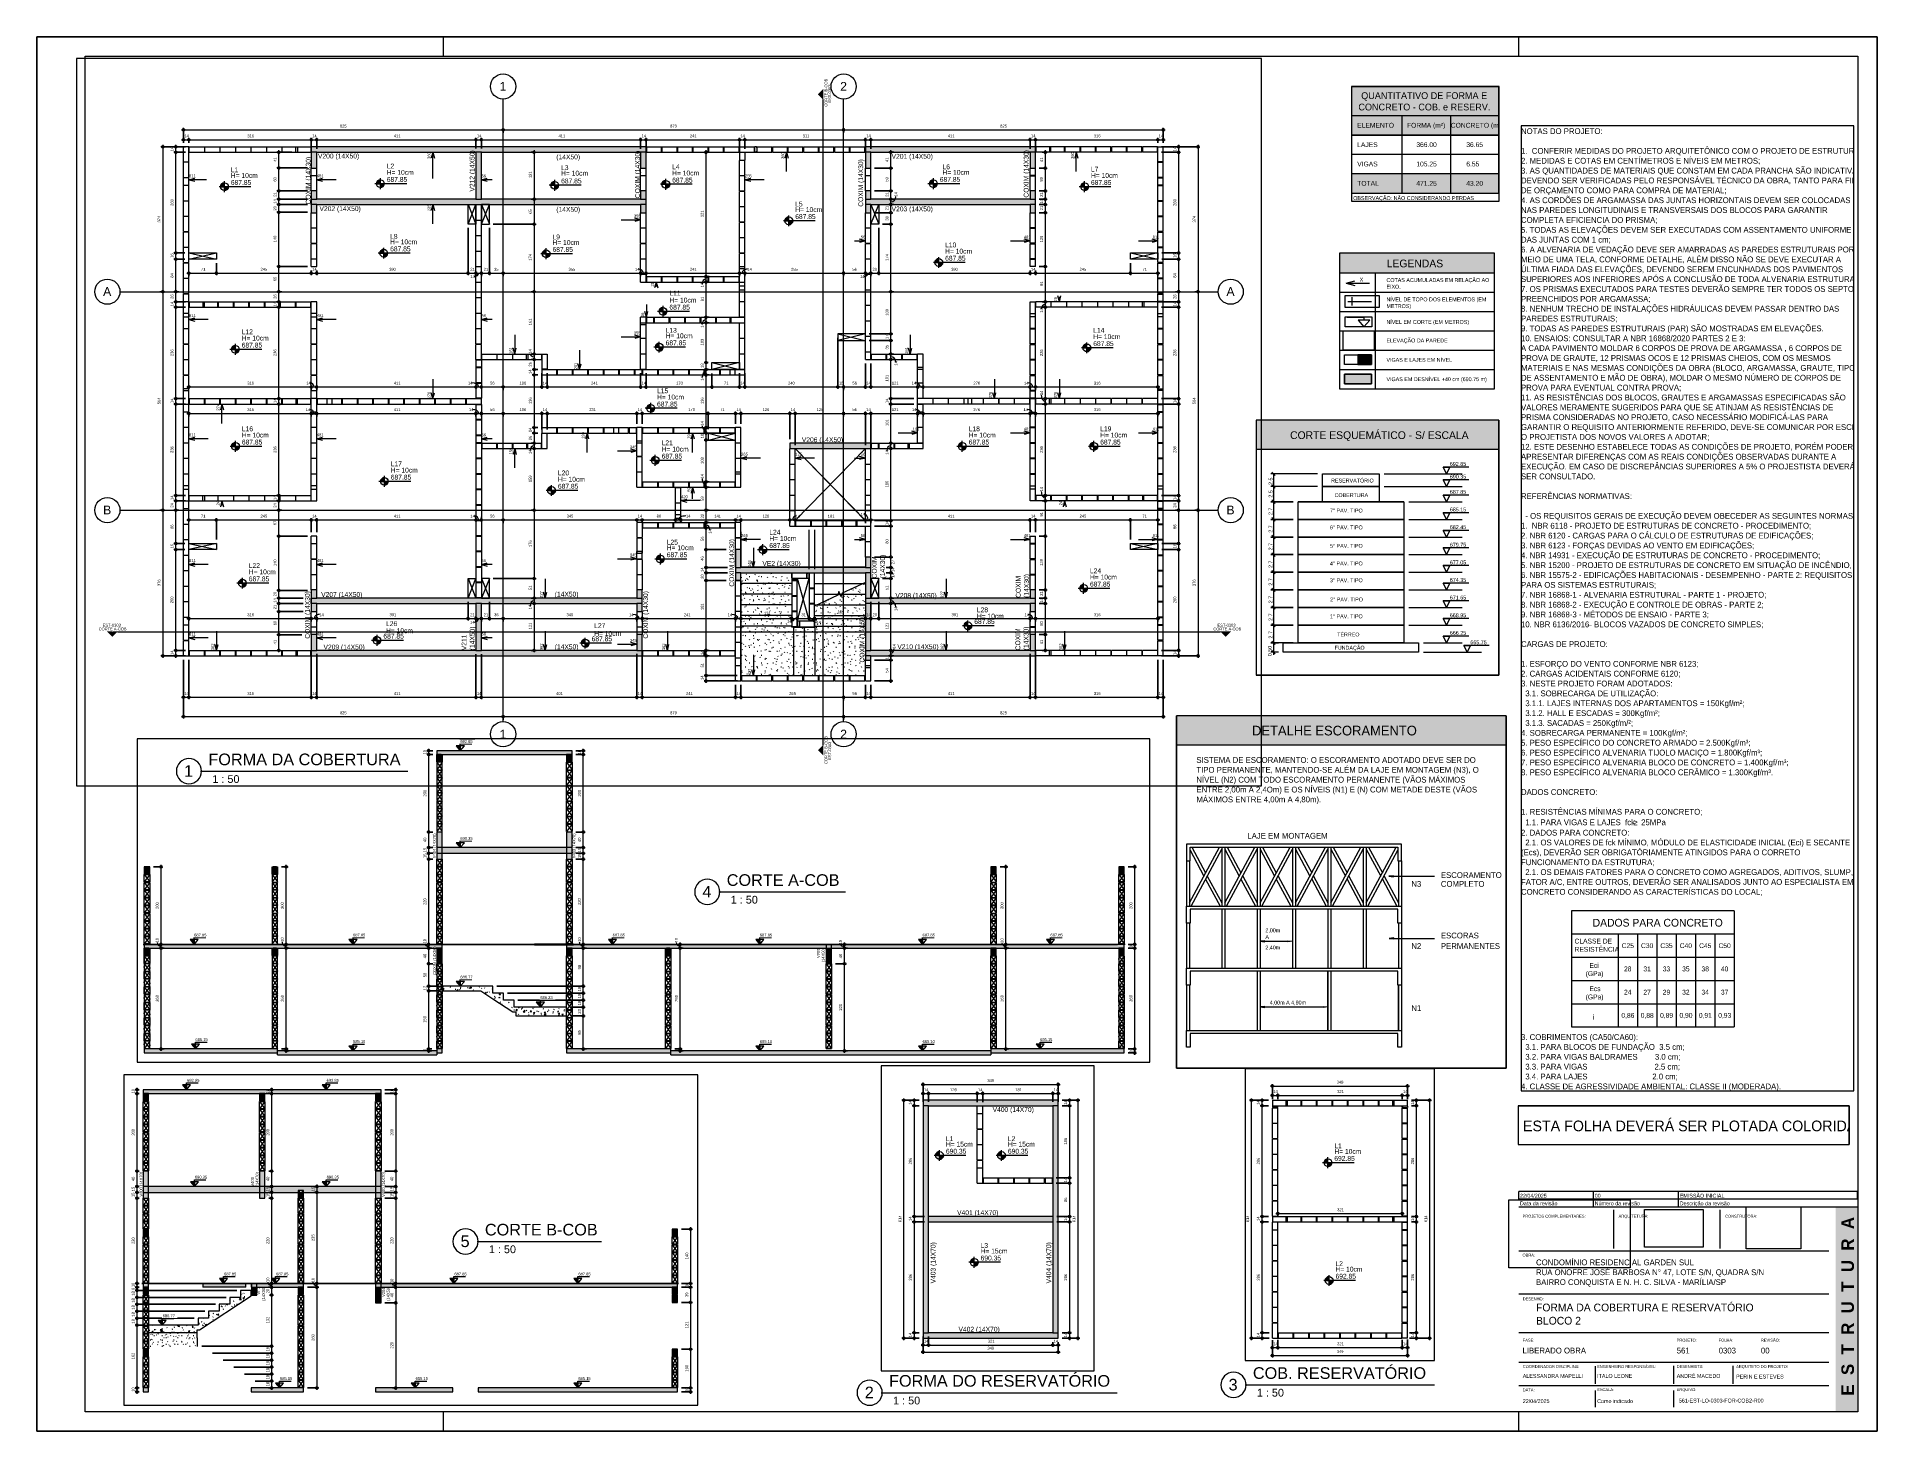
# Paper-space layout 'Layout1' of a CAD drawing. Header units: centimetres. Extents: x 6.9 to 101.9, y 47.8 to 119.8.
# The model-space entities are those that its viewports show. They can reach past a viewport. Long polylines and large blocks are cut down to what shows.
import ezdxf

# ---------------------------------------------------------------- set-up
doc = ezdxf.new("R2010")
doc.units = ezdxf.units.CM
for name, pattern in [('Linha de eixo', [2.2225, 1.27, -0.3175, 0.3175, -0.3175]), ('Pontilhada', [0.6, 0, -0.6]), ('Projeção', [0.396875, 0.238125, -0.15875]), ('Tracejada', [0.635, 0.3175, -0.3175])]:
    doc.linetypes.add(name, pattern=pattern)
for name, color, linetype, lineweight, true_color in [('A-ANNO-DIMS-1', 1, 'Continuous', 9, 0xff0000), ('A-DETL-1', 1, 'Continuous', 9, 0xff0000), ('A-DETL-2', 8, 'Continuous', 9, 0x808080), ('A-DETL-GENF-1', 8, 'Continuous', 9, 0x808080), ('A-DETL-GENF-2', 9, 'Continuous', 9, 0xc0c0c0), ('A-DETL-GENF-3', 251, 'Continuous', 9, 0x515151), ('A-DETL-GENF-4', 136, 'Continuous', 9, 0x008080), ('A-DETL-GENF-5', 254, 'Continuous', 9, 0xe2e2e2), ('A-DETL-GENF-6', 134, 'Continuous', 9, 0x009f9f), ('A-FLOR-1', 251, 'Continuous', 9, 0x505050), ('ARQ', 9, 'Continuous', 9, 0xc0c0c0), ('ARQ-1', 9, 'Continuous', 25, 0xc0c0c0), ('G-ANNO-TEXT-1', 1, 'Continuous', 9, 0xff0000), ('GAR-ARQ-EX-1007-COBB2-R03-LIMPA_dwg-1', 9, 'Continuous', 9, 0xc0c0c0), ('S-BEAM-2', 8, 'Continuous', 9, 0x7f7f7f), ('S-BEAM-3', 7, 'Pontilhada', 9, 0xffffff), ('S-BEAM-4', 9, 'Pontilhada', 9, 0xc0c0c0)]:
    doc.layers.add(name, color=color, linetype=linetype, lineweight=lineweight, true_color=true_color)
for name, color, linetype, lineweight in [('A-ANNO-DIMS-50', 7, 'Continuous', 9), ('A-DETL', 7, 'Continuous', 9), ('A-DETL-THIN', 7, 'Continuous', 9), ('A-FLOR', 7, 'Continuous', 9), ('A-FLOR-2', 7, 'Continuous', 20), ('A-FLOR-OVHD', 7, 'Projeção', 9), ('G-ANNO-DIMS', 7, 'Continuous', 9), ('G-ANNO-REFR', 7, 'Tracejada', 9), ('G-ANNO-SCHD', 7, 'Continuous', 9), ('G-ANNO-SYMB', 7, 'Continuous', 9), ('G-ANNO-SYMB-1', 7, 'Continuous', 18), ('G-ANNO-TEXT', 7, 'Continuous', 9), ('G-ANNO-TTLB', 7, 'Continuous', 18), ('G-ANNO-TTLB-THIN', 7, 'Continuous', 18), ('S-BEAM', 7, 'Continuous', 9), ('S-BEAM-1', 7, 'Continuous', 13), ('S-BEAM-6', 7, 'Continuous', 20), ('S-GRID-1', 7, 'Linha de eixo', 9), ('S-GRID-IDEN', 7, 'Continuous', 9), ('S-STRS', 7, 'Continuous', 9), ('S-STRS-1', 7, 'Projeção', 9), ('S-STRS-MBND', 7, 'Projeção', 9), ('S-STRS-MBND-1', 7, 'Continuous', 9)]:
    doc.layers.add(name, color=color, linetype=linetype, lineweight=lineweight)
doc.layers.add('G-ANNO-NPLT', color=7, linetype='Continuous', plot=False)
doc.styles.add('Arial', font='arial.ttf', dxfattribs={"height": 22.5})
doc.styles.add('Arial_1', font='arial.ttf', dxfattribs={"height": 0.4})
doc.styles.add('Arial_2', font='arial.ttf', dxfattribs={"height": 0.6})
doc.styles.add('Bahnschrift', font='', dxfattribs={"height": 15})
doc.styles.add('Bahnschrift_1', font='', dxfattribs={"height": 20})
doc.styles.add('Bahnschrift_10', font='', dxfattribs={"height": 0.15})
doc.styles.add('Bahnschrift_11', font='', dxfattribs={"height": 0.2})
doc.styles.add('Bahnschrift_12', font='', dxfattribs={"height": 0.3})
doc.styles.add('Bahnschrift_13', font='', dxfattribs={"height": 0.4})
doc.styles.add('Bahnschrift_2', font='', dxfattribs={"height": 12.5})
doc.styles.add('Bahnschrift_3', font='', dxfattribs={"height": 27.5})
doc.styles.add('Bahnschrift_4', font='', dxfattribs={"height": 30})
doc.styles.add('Bahnschrift_5', font='', dxfattribs={"height": 50})
doc.styles.add('Bahnschrift_6', font='', dxfattribs={"height": 40})
doc.styles.add('Bahnschrift_7', font='', dxfattribs={"height": 7.5})
doc.styles.add('Bahnschrift_8', font='', dxfattribs={"height": 35})
doc.styles.add('Bahnschrift_9', font='', dxfattribs={"height": 25})
doc.styles.add('Bahnschrift_B', font='', dxfattribs={"height": 0.65})
doc.styles.add('Segoe UI Symbol', font='seguisym.ttf', dxfattribs={"height": 15})
doc.styles.get('Bahnschrift').set_extended_font_data('Bahnschrift')
doc.styles.get('Bahnschrift_1').set_extended_font_data('Bahnschrift')
doc.styles.get('Bahnschrift_10').set_extended_font_data('Bahnschrift')
doc.styles.get('Bahnschrift_11').set_extended_font_data('Bahnschrift')
doc.styles.get('Bahnschrift_12').set_extended_font_data('Bahnschrift')
doc.styles.get('Bahnschrift_13').set_extended_font_data('Bahnschrift')
doc.styles.get('Bahnschrift_2').set_extended_font_data('Bahnschrift')
doc.styles.get('Bahnschrift_3').set_extended_font_data('Bahnschrift')
doc.styles.get('Bahnschrift_4').set_extended_font_data('Bahnschrift')
doc.styles.get('Bahnschrift_5').set_extended_font_data('Bahnschrift')
doc.styles.get('Bahnschrift_6').set_extended_font_data('Bahnschrift')
doc.styles.get('Bahnschrift_7').set_extended_font_data('Bahnschrift')
doc.styles.get('Bahnschrift_8').set_extended_font_data('Bahnschrift')
doc.styles.get('Bahnschrift_9').set_extended_font_data('Bahnschrift')
doc.styles.get('Bahnschrift_B').set_extended_font_data('Bahnschrift', bold=True)
doc.dimstyles.new('COTA_ACUMULADA_1', dxfattribs={"dimscale": 30.48, "dimtxt": 8.33133, "dimasz": 0.049213, "dimexe": 0, "dimexo": 0.0625, "dimgap": 0.131234, "dimtad": 0, "dimjust": 2, "dimdec": 0, "dimzin": 0, "dimdsep": 46, "dimtxsty": 'Bahnschrift_7', "dimblk1": 'NONE', "dimblk2": 'OPEN30', "dimsah": 1, "dimcen": 0.09, "dimse1": 1, "dimsd1": 1, "dimazin": 0, "dimtfac": 1, "dimtdec": 4, "dimtix": 1, "dimtmove": 2, "dimatfit": 3, "dimfxl": 0, "dimfxlon": 1, "dimtvp": 1, "dimtolj": 1, "dimtzin": 0, "dimarcsym": 2})
doc.dimstyles.new('COTA_LINEAR', dxfattribs={"dimscale": 30.48, "dimtxt": 8.33133, "dimasz": 0.393701, "dimexe": 0.164042, "dimexo": 0.328084, "dimgap": 0.131234, "dimtad": 1, "dimdec": 0, "dimzin": 0, "dimdsep": 46, "dimtxsty": 'Bahnschrift_7', "dimblk1": 'DOTSMALL', "dimblk2": 'DOTSMALL', "dimsah": 1, "dimcen": 0.09, "dimdle": 0.164042, "dimazin": 0, "dimtfac": 1, "dimtdec": 4, "dimtix": 1, "dimtmove": 0, "dimatfit": 3, "dimfxl": 1, "dimtvp": 1, "dimtolj": 1, "dimtzin": 0, "dimarcsym": 2})
doc.dimstyles.new('COTA_LINEAR_1', dxfattribs={"dimscale": 30.48, "dimtxt": 8.33133, "dimasz": 0.393701, "dimexe": 0.164042, "dimexo": 0.328084, "dimgap": 0.131234, "dimtad": 1, "dimdec": 0, "dimzin": 0, "dimdsep": 46, "dimtxsty": 'Bahnschrift_7', "dimblk1": 'DOTSMALL', "dimblk2": 'DOTSMALL', "dimsah": 1, "dimcen": 0.09, "dimdle": 0.164042, "dimazin": 0, "dimtfac": 1, "dimtdec": 4, "dimtix": 1, "dimtmove": 1, "dimatfit": 3, "dimfxl": 1, "dimtvp": 1, "dimtolj": 1, "dimtzin": 0, "dimarcsym": 2})
doc.dimstyles.new('COTA_LINEAR_2', dxfattribs={"dimscale": 30.48, "dimtxt": 8.33133, "dimasz": 0.393701, "dimexe": 0.164042, "dimexo": 0.328084, "dimgap": 0.131234, "dimtad": 1, "dimdec": 0, "dimzin": 0, "dimdsep": 46, "dimtxsty": 'Bahnschrift_7', "dimblk1": 'DOTSMALL', "dimblk2": 'DOTSMALL', "dimsah": 1, "dimcen": 0.09, "dimdle": 0.164042, "dimazin": 0, "dimtfac": 1, "dimtdec": 4, "dimtix": 1, "dimtmove": 2, "dimatfit": 3, "dimfxl": 1, "dimtvp": 1, "dimtolj": 1, "dimtzin": 0, "dimarcsym": 2})
doc.dimstyles.new('COTA_LINEAR_3', dxfattribs={"dimscale": 30.48, "dimtxt": 8.33133, "dimasz": 0.393701, "dimexe": 0.164042, "dimexo": 0.328084, "dimgap": 0.131234, "dimtad": 1, "dimdec": 0, "dimzin": 0, "dimdsep": 46, "dimtxsty": 'Bahnschrift_7', "dimblk1": 'DOTSMALL', "dimblk2": 'DOTSMALL', "dimsah": 1, "dimcen": 0.09, "dimdle": 0.164042, "dimazin": 0, "dimtfac": 1, "dimtdec": 4, "dimtix": 1, "dimtmove": 0, "dimatfit": 3, "dimfxl": 1, "dimtvp": 1, "dimtolj": 1, "dimtzin": 0, "dimarcsym": 2})
picture_1 = doc.add_image_def('image4.jpg', size_in_pixel=(659, 422))
picture_2 = doc.add_image_def('image5.jpg', size_in_pixel=(759, 584))
picture_3 = doc.add_image_def('image6.png', size_in_pixel=(907, 511))
picture_4 = doc.add_image_def('image1.png', size_in_pixel=(498, 175))
picture_5 = doc.add_image_def('image2.png', size_in_pixel=(846, 317))
picture_6 = doc.add_image_def('image3.jpg', size_in_pixel=(246, 153))
pattern_1 = [(0, (7138.892, 0), (40.64, 10.16), [1.676, -28.804, 1.676, -28.804, -162.56]), (0, (7138.892, 0), (40.64, 10.16), [-60.96, 1.676, -59.284, 1.676, -28.804, -71.12]), (0, (7138.892, 0), (40.64, 10.16), [-152.4, 1.676, -18.644, 1.676, -49.124]), (120, (7154.132, 5.08), (-29.11882, 30.11527), [1.676, -28.804, 1.676, -28.804, -162.56]), (120, (7154.132, 5.08), (-29.11882, 30.11527), [-60.96, 1.676, -59.284, 1.676, -28.804, -71.12]), (120, (7154.132, 5.08), (-29.11882, 30.11527), [-152.4, 1.676, -18.644, 1.676, -49.124]), (240, (7159.212, 25.4), (-11.52118, -40.27527), [1.676, -28.804, 1.676, -28.804, -162.56]), (240, (7159.212, 25.4), (-11.52118, -40.27527), [-60.96, 1.676, -59.284, 1.676, -28.804, -71.12]), (240, (7159.212, 25.4), (-11.52118, -40.27527), [-152.4, 1.676, -18.644, 1.676, -49.124])]
pattern_2 = [(50, (10742.963, 1247.5), (36.4365, -3.1877), [3.81, -41.91]), (355, (10742.963, 1247.5), (-7.0485, 38.2117), [3.048, -33.528]), (100.451, (10746, 1247.234), (29.3886, 35.023), [3.238, -35.618]), (46.184, (10742.963, 1257.66), (54.216, -8.4084), [5.715, -62.865]), (96.636, (10747.48, 1256.96), (47.4805, 49.4854), [4.857, -53.427]), (351.184, (10742.963, 1257.66), (47.481, 49.4846), [4.572, -50.292]), (21, (10748.043, 1255.12), (30.3226, -20.4528), [3.81, -41.91]), (326, (10748.043, 1255.12), (12.3607, 36.8379), [3.048, -33.528]), (71.451, (10750.57, 1253.416), (42.6833, 16.3839), [3.238, -35.618]), (37.5, (10742.963, 1247.5), (0.61807, 16.91082), [1.676, -31.445, 1.676, -32.36, -33.655]), (37.5, (10742.963, 1247.5), (0.61807, 16.91082), [-67.158, 1.676, -31.979]), (7.5, (10742.963, 1247.5), (13.36414, 20.03578), [1.676, -17.729, 1.676, -30.683, -12.827]), (7.5, (10742.963, 1247.5), (13.36414, 20.03578), [-51.765, 1.676, -11.151]), (327.5, (10731.634, 1247.5), (27.11816, -1.14606), [1.676, -11.024, 1.676, -37.948, -52.578]), (327.5, (10731.634, 1247.5), (27.11816, -1.14606), [-52.324, 1.676, -50.902]), (317.5, (10726.554, 1247.5), (29.6258, 5.08507), [1.676, -14.834, 1.676, -24.638, -37.338]), (317.5, (10726.554, 1247.5), (29.6258, 5.08507), [-42.824, 1.676, -35.662])]
pattern_3 = [(50, (12928.864, 1247.5), (36.4365, -3.1877), [3.81, -41.91]), (355, (12928.864, 1247.5), (-7.0485, 38.2117), [3.048, -33.528]), (100.451, (12931.9, 1247.234), (29.3886, 35.023), [3.238, -35.618]), (46.184, (12928.864, 1257.66), (54.216, -8.4084), [5.715, -62.865]), (96.636, (12933.38, 1256.96), (47.4805, 49.4854), [4.857, -53.427]), (351.184, (12928.864, 1257.66), (47.481, 49.4846), [4.572, -50.292]), (21, (12933.944, 1255.12), (30.32265, -20.4528), [3.81, -41.91]), (326, (12933.944, 1255.12), (12.3607, 36.8379), [3.048, -33.528]), (71.451, (12936.47, 1253.416), (42.6833, 16.3839), [3.238, -35.618]), (37.5, (12928.864, 1247.5), (0.61807, 16.91082), [1.676, -31.445, 1.676, -32.36, -33.655]), (37.5, (12928.864, 1247.5), (0.61807, 16.91082), [-67.158, 1.676, -31.979]), (7.5, (12928.864, 1247.5), (13.36414, 20.03578), [1.676, -17.729, 1.676, -30.683, -12.827]), (7.5, (12928.864, 1247.5), (13.36414, 20.03578), [-51.765, 1.676, -11.151]), (327.5, (12917.536, 1247.5), (27.11816, -1.14606), [1.676, -11.024, 1.676, -37.948, -52.578]), (327.5, (12917.536, 1247.5), (27.11816, -1.14606), [-52.324, 1.676, -50.902]), (317.5, (12912.456, 1247.5), (29.6258, 5.08507), [1.676, -14.834, 1.676, -24.638, -37.338]), (317.5, (12912.456, 1247.5), (29.6258, 5.08507), [-42.824, 1.676, -35.662])]
pattern_4 = [(0, (12928.864, 1797.66), (40.64, 5.564), [1.676, -28.804, 1.676, -28.804, -162.56]), (0, (12928.864, 1797.66), (40.64, 5.564), [-60.96, 1.676, -59.284, 1.676, -28.804, -71.12]), (0, (12928.864, 1797.66), (40.64, 5.564), [-152.4, 1.676, -18.644, 1.676, -49.124]), (136.512, (12944.104, 1800.442), (-29.11921, 16.49292), [1.155, -19.85, 1.155, -19.85, -112.031]), (136.512, (12944.104, 1800.442), (-29.11921, 16.49292), [-42.011, 1.155, -40.856, 1.155, -19.85, -49.013]), (136.512, (12944.104, 1800.442), (-29.11921, 16.49292), [-105.029, 1.155, -12.849, 1.155, -33.854]), (223.488, (12949.184, 1811.571), (-11.52143, -22.05744), [1.155, -19.85, 1.155, -131.881]), (223.488, (12949.184, 1811.571), (-11.52143, -22.05744), [-22.161, -19.85, 1.155, -40.856, -70.019]), (223.488, (12949.184, 1811.571), (-11.52143, -22.05744), [-84.023, 1.155, -19.85, 1.155, -47.858]), (223.488, (12949.184, 1811.571), (-11.52143, -22.05744), [-106.184, -12.849, 1.155, -33.854])]

psp = doc.layouts.get("Layout1")

# ---------------------------------------------------------------- texts
at = {"layer": 'G-ANNO-SCHD', "char_height": 0.2, "attachment_point": 1, "line_spacing_factor": 1.009858, "style": 'Bahnschrift_11'}
for s, insert, width in [('22/04/2025', (83.488, 60.078), 1.69017), ('00', (87.347, 60.078), 0.36789), ('EMISSÃO INICIAL', (91.738, 60.078), 2.6179), ('Data da revisão', (83.488, 59.682), 2.34065), ('Número da revisão', (87.347, 59.682), 2.8685), ('Descrição da revisão', (91.738, 59.682), 3.15375)]:
    psp.add_mtext(s, dxfattribs=dict(at, insert=insert, width=width))
at = {"layer": 'G-ANNO-TEXT', "insert": (91.689, 49.498), "char_height": 0.2, "width": 5.33924, "attachment_point": 1, "style": 'Bahnschrift_11'}
psp.add_mtext('561-EST-LO-0303-FOR-COB2-R00', dxfattribs=at)
at = {"layer": 'G-ANNO-TTLB', "lineweight": 9, "attachment_point": 1}
for s, insert, char_height, width, style in [('FORMA DA COBERTURA', (15.785, 82.807), 0.6, 12.12152, 'Arial_2'), ('1', (14.529, 82.208), 0.6, 0.5692, 'Arial_2'), (' 1 : 50', (15.836, 81.692), 0.4, 1.9, 'Arial_1'), ('CORTE A-COB', (42.542, 76.576), 0.6, 7.11899, 'Arial_2'), ('4', (41.287, 75.978), 0.6, 0.5692, 'Arial_2'), (' 1 : 50', (42.594, 75.462), 0.4, 1.9, 'Arial_1'), ('CORTE B-COB', (30.059, 58.525), 0.6, 7.11899, 'Arial_2'), ('5', (28.803, 57.927), 0.6, 0.5692, 'Arial_2'), (' 1 : 50', (30.11, 57.411), 0.4, 1.9, 'Arial_1'), ('CONDOMÍNIO RESIDENCIAL GARDEN SUL', (84.317, 56.685), 0.3, 9.5962, 'Bahnschrift_12'), ('RUA ONOFRE JOSÉ BARBOSA N° 47, LOTE S/N, QUADRA S/N', (84.317, 56.176), 0.3, 13.91729, 'Bahnschrift_12'), ('BAIRRO CONQUISTA E N. H. C. SILVA - MARÍLIA/SP', (84.317, 55.666), 0.3, 11.74472, 'Bahnschrift_12'), ('FORMA DA COBERTURA E RESERVATÓRIO', (84.317, 54.405), 0.4, 12.88312, 'Bahnschrift_13'), ('BLOCO 2', (84.317, 53.723), 0.4, 2.67764, 'Bahnschrift_13'), ('LIBERADO OBRA', (83.62, 52.132), 0.3, 3.86413, 'Bahnschrift_12'), ('561', (91.58, 52.132), 0.3, 0.7135, 'Bahnschrift_12'), ('0303', (93.746, 52.132), 0.3, 1.10633, 'Bahnschrift_12'), ('00', (95.926, 52.132), 0.3, 0.56118, 'Bahnschrift_12'), ('FORMA DO RESERVATÓRIO', (50.922, 50.717), 0.6, 13.95738, 'Arial_2'), ('3', (68.446, 50.522), 0.6, 0.5692, 'Arial_2'), ('COB. RESERVATÓRIO', (69.702, 51.12), 0.6, 10.93502, 'Arial_2'), ('ITALO LEONE', (87.473, 50.77), 0.2, 2.0924, 'Bahnschrift_11'), ('ANDRÉ MACEDO', (91.58, 50.77), 0.2, 2.58945, 'Bahnschrift_11'), ('PERIN E ESTEVES', (94.647, 50.739), 0.2, 2.79789, 'Bahnschrift_11'), ('2', (49.667, 50.118), 0.6, 0.5692, 'Arial_2'), (' 1 : 50', (50.974, 49.602), 0.4, 1.9, 'Arial_1'), (' 1 : 50', (69.753, 50.006), 0.4, 1.9, 'Arial_1'), ('22/04/2025', (83.633, 49.471), 0.2, 1.72363, 'Bahnschrift_11'), ('Como indicado', (87.474, 49.471), 0.2, 2.25274, 'Bahnschrift_11')]:
    psp.add_mtext(s, dxfattribs=dict(at, insert=insert, char_height=char_height, width=width, style=style))

msp = doc.modelspace()

# ---------------------------------------------------------------- texts
at = {"layer": 'G-ANNO-DIMS', "char_height": 7.5, "attachment_point": 1, "line_spacing_factor": 1.009858, "style": 'Bahnschrift_7'}
for s, insert, width in [('26.60', (10287.1, 2686.6), 29.292), ('26.60', (12376.3, 2688.1), 29.292), ('26.60', (12736.3, 2688.1), 29.292), ('24.10', (10287.8, 2436.6), 27.692), ('24.10', (12397, 2438.1), 27.692), ('24.10', (12737, 2438.1), 27.692), ('21.60', (9601.2, 2186.6), 26.993), ('21.60', (10011.2, 2186.6), 26.993), ('21.60', (10681.2, 2186.6), 26.993), ('21.60', (11061.2, 2186.6), 26.993), ('21.60', (11481.2, 2186.6), 26.993), ('21.60', (11811.2, 2186.6), 26.993), ('21.60', (12475.4, 2187.1), 26.993), ('21.60', (12607, 2188.1), 26.993), ('21.60', (13067, 2188.1), 26.993), ('21.60', (13387, 2188.1), 26.993), ('20.52', (10287, 2078.6), 29.592), ('20.52', (12313.2, 2080.7), 29.592), ('19.98', (10494.6, 2024.6), 27.193), ('18.90', (9604.2, 1916.6), 27.592), ('18.85', (10010.8, 1911.6), 28.092), ('18.85', (11060.8, 1911.6), 28.092), ('18.85', (11480.8, 1911.6), 28.092), ('18.90', (11784.2, 1916.6), 27.592), ('18.90', (12616.8, 1918.1), 27.592), ('18.90', (12966.8, 1918.1), 27.592), ('18.90', (13386.8, 1918.1), 27.592)]:
    msp.add_mtext(s, dxfattribs=dict(at, insert=insert, width=width))
at = {"layer": 'G-ANNO-SYMB', "char_height": 7.5, "width": 81.371, "attachment_point": 1, "rotation": 90, "style": 'Bahnschrift_7'}
for insert in [(7455, 907.9), (7455, -789.1)]:
    msp.add_mtext('CORTE B-COB', dxfattribs=dict(at, insert=insert))
at = {"layer": 'G-ANNO-SYMB', "char_height": 7.5, "attachment_point": 1, "style": 'Bahnschrift_7'}
for s, insert, width in [('EST-0303', (5592.3, -427.1), 55.717), ('EST-0303', (8469.3, -427.1), 55.717), ('CORTE A-COB', (5581.7, -436.8), 81.371), ('CORTE A-COB', (8458.7, -436.8), 81.371)]:
    msp.add_mtext(s, dxfattribs=dict(at, insert=insert, width=width))
at = {"layer": 'G-ANNO-TEXT', "attachment_point": 1}
for s, insert, char_height, width, style in [('CORTE ESQUEMÁTICO - S/ ESCALA', (4142.1, 8802.8), 40, 1079.071, 'Bahnschrift_6'), ('692.85', (4966.6, 8644.1), 20, 98.608, 'Bahnschrift_1'), ('RESERVATÓRIO', (4354, 8558.3), 20, 243.713, 'Bahnschrift_1'), ('690.35', (4966.6, 8578.4), 20, 99.409, 'Bahnschrift_1'), ('COBERTURA', (4371.6, 8483), 20, 194.008, 'Bahnschrift_1'), ('687.85', (4966.6, 8500.1), 20, 100.211, 'Bahnschrift_1'), ('685.15', (4966.6, 8409.1), 20, 92.996, 'Bahnschrift_1'), ('7° PAV. TIPO', (4347.6, 8403.5), 20, 192.405, 'Bahnschrift_1'), ('6° PAV. TIPO', (4347.6, 8316.5), 20, 192.405, 'Bahnschrift_1'), ('682.45', (4966.6, 8318), 20, 100.211, 'Bahnschrift_1'), ('5° PAV. TIPO', (4347.6, 8221.4), 20, 193.207, 'Bahnschrift_1'), ('679.75', (4966.6, 8227), 20, 97.004, 'Bahnschrift_1'), ('4° PAV. TIPO', (4347.6, 8130.4), 20, 194.008, 'Bahnschrift_1'), ('677.05', (4966.6, 8136), 20, 98.608, 'Bahnschrift_1'), ('3° PAV. TIPO', (4347.6, 8043.4), 20, 193.207, 'Bahnschrift_1'), ('674.35', (4966.6, 8044.9), 20, 99.409, 'Bahnschrift_1'), ('2° PAV. TIPO', (4348.9, 7944.3), 20, 192.405, 'Bahnschrift_1'), ('671.65', (4966.6, 7953.9), 20, 90.591, 'Bahnschrift_1'), ('1° PAV. TIPO', (4347.6, 7857.3), 20, 185.992, 'Bahnschrift_1'), ('668.95', (4966.6, 7862.9), 20, 98.608, 'Bahnschrift_1'), ('TÉRREO', (4385.1, 7763.5), 20, 125.865, 'Bahnschrift_1'), ('666.25', (4966.6, 7771.8), 20, 97.004, 'Bahnschrift_1'), ('FUNDAÇÃO', (4371.6, 7695.3), 20, 177.173, 'Bahnschrift_1'), ('665.75', (5072.6, 7723.1), 20, 97.806, 'Bahnschrift_1'), ('DETALHE ESCORAMENTO', (2528.6, 2796.3), 50, 985.274, 'Bahnschrift_5'), ('SISTEMA DE ESCORAMENTO: O ESCORAMENTO ADOTADO DEVE SER DO ', (2241.3, 2634.6), 30, 1662.7, 'Bahnschrift_4'), ('TIPO PERMANENTE, MANTENDO-SE ALÉM DA LAJE EM MONTAGEM (N3), O ', (2241.3, 2583.7), 30, 1735.653, 'Bahnschrift_4'), ('NÍVEL (N2) COM TODO ESCORAMENTO PERMANENTE (VÃOS MÁXIMOS ', (2241.3, 2532.7), 30, 1627.426, 'Bahnschrift_4'), ('ENTRE 2,00m A 2,4Om) E OS NÍVEIS (N1) E (N) COM METADE DESTE (VÃOS ', (2241.3, 2481.8), 30, 1714.81, 'Bahnschrift_4'), ('MÁXIMOS ENTRE 4,00m A 4,80m).', (2241.3, 2430.9), 30, 776.033, 'Bahnschrift_4'), ('LAJE EM MONTAGEM', (2504.3, 2243.1), 30, 486.624, 'Bahnschrift_4'), ('N3', (3350.7, 1994.6), 30, 63.333, 'Bahnschrift_4'), ('COMPLETO', (3503.3, 1994.6), 30, 254.937, 'Bahnschrift_4'), ('ESCORAMENTO', (3503.3, 2040.1), 30, 357.553, 'Bahnschrift_4'), ('A', (2597.4, 1715.6), 20, 22.447, 'Bahnschrift_1'), ('2,00m', (2597.4, 1750), 20, 93.797, 'Bahnschrift_1'), ('ESCORAS', (3503.3, 1728.2), 30, 224.472, 'Bahnschrift_4'), ('N2', (3350.7, 1673.9), 30, 62.532, 'Bahnschrift_4'), ('PERMANENTES', (3503.3, 1673.9), 30, 358.354, 'Bahnschrift_4'), ('2,40m', (2597.4, 1661.3), 20, 93.797, 'Bahnschrift_1'), ('4,00m A 4,80m', (2619.9, 1376.9), 20, 232.489, 'Bahnschrift_1'), ('N1', (3350.7, 1353.2), 30, 52.911, 'Bahnschrift_4'), (' V200 (14X50)', (6142.9, 786.7), 12.5, 126.667, 'Bahnschrift_2'), ('L2', (6325.2, 760.8), 12.5, 22.848, 'Bahnschrift_2'), ('(14X50)', (6762.9, 784.4), 12.5, 68.945, 'Bahnschrift_2'), (' V201 (14X50)', (7623.5, 786), 12.5, 122.257, 'Bahnschrift_2'), ('687.85', (5922.8, 718.5), 12.5, 62.131, 'Bahnschrift_2'), ('L1', (5922.8, 750.9), 12.5, 19.241, 'Bahnschrift_2'), ('H= 10cm', (5922.8, 736.6), 12.5, 76.962, 'Bahnschrift_2'), ('687.85', (6325.3, 726.3), 12.5, 62.131, 'Bahnschrift_2'), ('H= 10cm', (6325.2, 744.5), 12.5, 76.962, 'Bahnschrift_2'), ('687.85', (6775.3, 722.3), 12.5, 62.131, 'Bahnschrift_2'), ('L3', (6775.2, 756.8), 12.5, 23.249, 'Bahnschrift_2'), ('H= 10cm', (6775.2, 742.5), 12.5, 76.962, 'Bahnschrift_2'), ('687.85', (7061.9, 724.6), 12.5, 62.131, 'Bahnschrift_2'), ('L4', (7061.9, 759), 12.5, 24.051, 'Bahnschrift_2'), ('H= 10cm', (7061.9, 742.8), 12.5, 76.962, 'Bahnschrift_2'), ('687.85', (7752.6, 726.4), 12.5, 62.131, 'Bahnschrift_2'), ('L6', (7759.6, 758.8), 12.5, 22.848, 'Bahnschrift_2'), ('H= 10cm', (7759.6, 744.5), 12.5, 76.962, 'Bahnschrift_2'), ('687.85', (8142.8, 718.5), 12.5, 62.131, 'Bahnschrift_2'), ('L7', (8142.8, 752.9), 12.5, 22.848, 'Bahnschrift_2'), ('H= 10cm', (8142.8, 736.6), 12.5, 76.962, 'Bahnschrift_2'), (' V202 (14X50)', (6146.9, 650.9), 12.5, 125.865, 'Bahnschrift_2'), ('(14X50)', (6762.9, 649.1), 12.5, 68.945, 'Bahnschrift_2'), ('687.85', (7379.5, 630.4), 12.5, 62.131, 'Bahnschrift_2'), ('L5', (7379.5, 662.8), 12.5, 23.65, 'Bahnschrift_2'), ('H= 10cm', (7379.5, 648.5), 12.5, 76.962, 'Bahnschrift_2'), (' V203 (14X50)', (7623.5, 650.2), 12.5, 126.266, 'Bahnschrift_2'), ('L8', (6334, 579.3), 12.5, 24.051, 'Bahnschrift_2'), ('L9', (6753, 577.8), 12.5, 22.848, 'Bahnschrift_2'), ('687.85', (6334, 546.9), 12.5, 62.131, 'Bahnschrift_2'), ('H= 10cm', (6334, 565.1), 12.5, 76.962, 'Bahnschrift_2'), ('687.85', (6753, 545.5), 12.5, 62.131, 'Bahnschrift_2'), ('H= 10cm', (6753, 563.6), 12.5, 76.962, 'Bahnschrift_2'), ('687.85', (7766.4, 522.9), 12.5, 62.131, 'Bahnschrift_2'), ('L10', (7766.4, 557.2), 12.5, 30.865, 'Bahnschrift_2'), ('H= 10cm', (7766.4, 541), 12.5, 76.962, 'Bahnschrift_2'), ('L11', (7054.8, 432.9), 12.5, 26.456, 'Bahnschrift_2'), ('687.85', (7054.8, 396.5), 12.5, 62.131, 'Bahnschrift_2'), ('H= 10cm', (7054.8, 414.7), 12.5, 76.962, 'Bahnschrift_2'), ('L12', (5950.9, 332.9), 12.5, 30.063, 'Bahnschrift_2'), ('L13', (7045.1, 336.7), 12.5, 30.464, 'Bahnschrift_2'), ('L14', (8148.7, 336.7), 12.5, 31.266, 'Bahnschrift_2'), ('687.85', (5950.9, 298.5), 12.5, 62.131, 'Bahnschrift_2'), ('H= 10cm', (5950.9, 316.7), 12.5, 76.962, 'Bahnschrift_2'), ('687.85', (7045.1, 304.3), 12.5, 62.131, 'Bahnschrift_2'), ('H= 10cm', (7045.1, 322.5), 12.5, 76.962, 'Bahnschrift_2'), ('687.85', (8148.7, 302.4), 12.5, 62.131, 'Bahnschrift_2'), ('H= 10cm', (8148.7, 320.5), 12.5, 76.962, 'Bahnschrift_2'), ('QUANTITATIVO DE FORMA E ', (13818.5, 314.9), 35, 766.413, 'Bahnschrift_8'), ('CONCRETO - COB. e RESERV.', (13804, 256), 35, 786.455, 'Bahnschrift_8'), ('NOTAS DO PROJETO:', (169.9, 208.5), 15, 238.101, 'Bahnschrift'), ('1.  CONFERIR MEDIDAS DO PROJETO ARQUITETÔNICO COM O PROJETO DE ESTRUTURA;', (169.9, 157.6), 15, 999.303, 'Bahnschrift'), ('687.85', (7022.9, 146.3), 12.5, 62.131, 'Bahnschrift_2'), ('L15', (7022.9, 180.7), 12.5, 30.865, 'Bahnschrift_2'), ('H= 10cm', (7022.9, 164.5), 12.5, 76.962, 'Bahnschrift_2'), ('ELEMENTO', (13798, 156.8), 25, 211.645, 'Bahnschrift_9'), ('FORMA (m²)', (14055.1, 156.8), 25, 229.283, 'Bahnschrift_9'), ('CONCRETO (m³)', (14281, 156.8), 25, 302.236, 'Bahnschrift_9'), ('3. AS QUANTIDADES DE MATERIAIS QUE CONSTAM EM CADA PRANCHA SÃO INDICATIVAS, ', (169.9, 106.6), 15, 1041.392, 'Bahnschrift'), ('2. MEDIDAS E COTAS EM CENTÍMETROS E NÍVEIS EM METROS;', (169.9, 132.1), 15, 713.502, 'Bahnschrift'), ('LEGENDAS', (14854.8, 106.7), 40, 343.924, 'Bahnschrift_6'), ('DEVENDO SER VERIFICADAS PELO RESPONSÁVEL TÉCNICO DA OBRA, TANTO PARA FINS ', (169.9, 81.2), 15, 1035.78, 'Bahnschrift'), ('DE ORÇAMENTO COMO PARA COMPRA DE MATERIAL;', (169.9, 55.7), 15, 614.894, 'Bahnschrift'), ('687.85', (5951.3, 48.2), 12.5, 62.131, 'Bahnschrift_2'), ('L16', (5951.3, 82.5), 12.5, 30.063, 'Bahnschrift_2'), ('H= 10cm', (5951.3, 66.3), 12.5, 76.962, 'Bahnschrift_2'), (' V206 (14X50)', (7391.8, 54.3), 12.5, 125.865, 'Bahnschrift_2'), ('687.85', (7827.3, 48.2), 12.5, 62.131, 'Bahnschrift_2'), ('L18', (7827.3, 82.5), 12.5, 31.266, 'Bahnschrift_2'), ('H= 10cm', (7827.3, 66.3), 12.5, 76.962, 'Bahnschrift_2'), ('687.85', (8166.6, 48.2), 12.5, 62.131, 'Bahnschrift_2'), ('L19', (8166.6, 82.5), 12.5, 30.063, 'Bahnschrift_2'), ('H= 10cm', (8166.6, 66.3), 12.5, 76.962, 'Bahnschrift_2'), ('LAJES', (13798, 56.8), 25, 125.063, 'Bahnschrift_9'), ('366.00', (14103.1, 56.8), 25, 121.856, 'Bahnschrift_9'), ('36.65', (14361, 56.8), 25, 98.608, 'Bahnschrift_9'), ('4. AS CORDÕES DE ARGAMASSA DAS JUNTAS HORIZONTAIS DEVEM SER COLOCADAS ', (169.9, 30.2), 15, 997.7, 'Bahnschrift'), ('NAS PAREDES LONGITUDINAIS E TRANSVERSAIS DOS BLOCOS PARA GARANTIR ', (169.9, 4.8), 15, 935.168, 'Bahnschrift'), ('687.85', (7034.8, 11.9), 12.5, 62.131, 'Bahnschrift_2'), ('L21', (7034.8, 46.3), 12.5, 30.063, 'Bahnschrift_2'), ('H= 10cm', (7034.8, 30), 12.5, 76.962, 'Bahnschrift_2'), (' V400 (14X70) ', (8920.5, 21.6), 12.5, 132.679, 'Bahnschrift_2'), ('COTAS ACUMULADAS EM RELAÇÃO AO ', (14853.5, 11.1), 20, 622.11, 'Bahnschrift_1'), ('5. TODAS AS ELEVAÇÕES DEVEM SER EXECUTADAS COM ASSENTAMENTO UNIFORME ', (169.9, -46.2), 15, 993.692, 'Bahnschrift'), ('COMPLETA EFICIENCIA DO PRISMA;', (169.9, -20.7), 15, 412.468, 'Bahnschrift'), ('687.85', (6335.6, -42.3), 12.5, 62.131, 'Bahnschrift_2'), ('L17', (6335.6, -7.9), 12.5, 30.063, 'Bahnschrift_2'), ('H= 10cm', (6335.6, -24.2), 12.5, 76.962, 'Bahnschrift_2'), ('L20', (6767, -31.4), 12.5, 34.473, 'Bahnschrift_2'), ('H= 10cm', (6767, -47.7), 12.5, 76.962, 'Bahnschrift_2'), ('VIGAS', (13798, -43.2), 25, 117.848, 'Bahnschrift_9'), ('105.25', (14103.1, -43.2), 25, 115.443, 'Bahnschrift_9'), ('6.55', (14361, -43.2), 25, 77.764, 'Bahnschrift_9'), ('EIXO.', (14853.5, -23.3), 20, 80.169, 'Bahnschrift_1'), ('6. A ALVENARIA DE VEDAÇÃO DEVE SER AMARRADAS AS PAREDES ESTRUTURAIS POR ', (169.9, -97.1), 15, 1016.941, 'Bahnschrift'), ('DAS JUNTAS COM 1 cm;', (169.9, -71.6), 15, 270.169, 'Bahnschrift'), ('687.85', (6767, -65.8), 12.5, 62.131, 'Bahnschrift_2'), ('690.35', (8804.7, -86), 12.5, 60.928, 'Bahnschrift_2'), ('L1', (8804.7, -53.6), 12.5, 19.241, 'Bahnschrift_2'), ('H= 15cm', (8804.7, -67.8), 12.5, 76.962, 'Bahnschrift_2'), ('690.35', (8964.7, -86), 12.5, 60.928, 'Bahnschrift_2'), ('L2', (8964.7, -53.6), 12.5, 22.848, 'Bahnschrift_2'), ('H= 15cm', (8964.7, -67.8), 12.5, 76.962, 'Bahnschrift_2'), ('NÍVEL DE TOPO DOS ELEMENTOS (EM ', (14853.5, -88.7), 20, 598.861, 'Bahnschrift_1'), ('L1', (15690.2, -72.2), 12.5, 19.241, 'Bahnschrift_2'), ('H= 10cm', (15690.2, -86.5), 12.5, 76.962, 'Bahnschrift_2'), ('MEIO DE UMA TELA, CONFORME DETALHE, ALÉM DISSO NÃO SE DEVE EXECUTAR A ', (169.9, -122.6), 15, 968.038, 'Bahnschrift'), ('METROS)', (14853.5, -123.1), 20, 142.7, 'Bahnschrift_1'), ('692.85', (15690.2, -104.6), 12.5, 60.928, 'Bahnschrift_2'), ('SUPERIORES AOS INFERIORES APÓS A CONCLUSÃO DE TODA ALVENARIA ESTRUTURAL;', (169.9, -173.5), 15, 1023.755, 'Bahnschrift'), ('ÚLTIMA FIADA DAS ELEVAÇÕES, DEVENDO SEREM ENCUNHADAS DOS PAVIMENTOS ', (169.9, -148), 15, 980.865, 'Bahnschrift'), ('^I', (1014.6, -173.5), 15, 4.409, 'Bahnschrift'), ('L24', (7312.6, -184.4), 12.5, 34.873, 'Bahnschrift_2'), ('TOTAL', (13798, -143.2), 25, 120.253, 'Bahnschrift_9'), ('471.25', (14103.1, -143.2), 25, 114.641, 'Bahnschrift_9'), ('43.20', (14361, -143.2), 25, 101.013, 'Bahnschrift_9'), ('7. OS PRISMAS EXECUTADOS PARA TESTES DEVERÃO SEMPRE TER TODOS OS SEPTOS ', (169.9, -199), 15, 1005.316, 'Bahnschrift'), ('PREENCHIDOS POR ARGAMASSA;', (169.9, -224.4), 15, 390.021, 'Bahnschrift'), ('L25', (7047.9, -210.3), 12.5, 34.473, 'Bahnschrift_2'), ('H= 10cm', (7047.9, -224.6), 12.5, 76.962, 'Bahnschrift_2'), ('687.85', (7312.6, -218.8), 12.5, 62.131, 'Bahnschrift_2'), ('H= 10cm', (7312.6, -200.6), 12.5, 76.962, 'Bahnschrift_2'), ('NÍVEL EM CORTE (EM METROS)', (14853.5, -205.4), 20, 488.228, 'Bahnschrift_1'), ('8. NENHUM TRECHO DE INSTALAÇÕES HIDRÁULICAS DEVEM PASSAR DENTRO DAS ', (169.9, -249.9), 15, 970.443, 'Bahnschrift'), ('PAREDES ESTRUTURAIS;', (169.9, -275.3), 15, 287.405, 'Bahnschrift'), ('L22', (5969.2, -270.7), 12.5, 33.671, 'Bahnschrift_2'), ('687.85', (7047.9, -242.7), 12.5, 62.131, 'Bahnschrift_2'), (' VE2 (14X30)', (7290, -265.1), 12.5, 115.844, 'Bahnschrift_2'), ('L24', (8140.2, -284.1), 12.5, 34.873, 'Bahnschrift_2'), (' V401 (14X70)', (8828.8, -244.5), 12.5, 122.658, 'Bahnschrift_2'), ('9. TODAS AS PAREDES ESTRUTURAIS (PAR) SÃO MOSTRADAS EM ELEVAÇÕES.', (169.9, -300.8), 15, 908.713, 'Bahnschrift'), ('10. ENSAIOS: CONSULTAR A NBR 16868/2020 PARTES 2 E 3:', (169.9, -326.3), 15, 680.232, 'Bahnschrift'), ('^I', (919.7, -300.8), 15, 11.224, 'Bahnschrift'), ('687.85', (5969.2, -305), 12.5, 62.131, 'Bahnschrift_2'), ('H= 10cm', (5969.2, -286.9), 12.5, 76.962, 'Bahnschrift_2'), ('687.85', (8140.2, -318.5), 12.5, 62.131, 'Bahnschrift_2'), ('H= 10cm', (8140.2, -300.3), 12.5, 76.962, 'Bahnschrift_2'), ('L3', (8894.3, -329.4), 12.5, 23.249, 'Bahnschrift_2'), ('ELEVAÇÃO DA PAREDE', (14853.5, -300.9), 20, 365.569, 'Bahnschrift_1'), ('A CADA PAVIMENTO MOLDAR 6 CORPOS DE PROVA DE ARGAMASSA , 6 CORPOS DE ', (169.9, -351.7), 15, 970.844, 'Bahnschrift'), ('PROVA DE GRAUTE, 12 PRISMAS OCOS E 12 PRISMAS CHEIOS, COM OS MESMOS ', (169.9, -377.2), 15, 921.941, 'Bahnschrift'), (' V207 (14X50)', (6151.2, -345.4), 12.5, 125.865, 'Bahnschrift_2'), ('(14X50)', (6758.8, -344.5), 12.5, 68.945, 'Bahnschrift_2'), (' V208 (14X50)', (7633.3, -347.8), 12.5, 127.067, 'Bahnschrift_2'), ('690.35', (8894.3, -361.8), 12.5, 60.928, 'Bahnschrift_2'), ('H= 15cm', (8894.3, -343.7), 12.5, 76.962, 'Bahnschrift_2'), ('L2', (15693.2, -376.3), 12.5, 22.848, 'Bahnschrift_2'), ('MATERIAIS E NAS MESMAS CONDIÇÕES DA OBRA (BLOCO, ARGAMASSA, GRAUTE, TIPO ', (169.9, -402.7), 15, 1011.73, 'Bahnschrift'), ('DE ASSENTAMENTO E MÃO DE OBRA), MOLDAR O MESMO NÚMERO DE CORPOS DE ', (169.9, -428.1), 15, 964.029, 'Bahnschrift'), ('L26', (6323.3, -420.6), 12.5, 33.671, 'Bahnschrift_2'), ('L27', (6860.7, -425.7), 12.5, 33.671, 'Bahnschrift_2'), ('687.85', (7841.6, -415), 12.5, 62.131, 'Bahnschrift_2'), ('L28', (7848.4, -384.8), 12.5, 34.873, 'Bahnschrift_2'), ('H= 10cm', (7848.4, -401.1), 12.5, 76.962, 'Bahnschrift_2'), ('VIGAS E LAJES EM NÍVEL', (14853.5, -400.9), 20, 399.24, 'Bahnschrift_1'), ('692.85', (15693.2, -408.7), 12.5, 60.928, 'Bahnschrift_2'), ('H= 10cm', (15693.2, -390.6), 12.5, 76.962, 'Bahnschrift_2'), ('11. AS RESISTÊNCIAS DOS BLOCOS, GRAUTES E ARGAMASSAS ESPECIFICADAS SÃO ', (169.9, -479.1), 15, 973.249, 'Bahnschrift'), ('PROVA PARA EVENTUAL CONTRA PROVA;', (169.9, -453.6), 15, 481.413, 'Bahnschrift'), ('687.85', (6316.6, -452.8), 12.5, 62.131, 'Bahnschrift_2'), ('H= 10cm', (6323.3, -438.9), 12.5, 76.962, 'Bahnschrift_2'), ('687.85', (6854, -459.8), 12.5, 62.131, 'Bahnschrift_2'), ('H= 10cm', (6860.7, -445.9), 12.5, 76.962, 'Bahnschrift_2'), ('VALORES MERAMENTE SUGERIDOS PARA QUE SE ATINJAM AS RESISTÊNCIAS DE ', (169.9, -504.5), 15, 950, 'Bahnschrift'), (' V209 (14X50)', (6157.2, -480.9), 12.5, 125.865, 'Bahnschrift_2'), ('(14X50)', (6758.8, -480.4), 12.5, 68.945, 'Bahnschrift_2'), (' V210 (14X50)', (7638.3, -480.1), 12.5, 122.257, 'Bahnschrift_2'), ('VIGAS EM DESNÍVEL +40 cm (690.75 m)', (14853.5, -500.9), 20, 615.696, 'Bahnschrift_1'), ('GARANTIR O REQUISITO ANTERIORMENTE REFERIDO, DEVE-SE COMUNICAR POR ESCRITO ', (169.9, -555.5), 15, 1041.392, 'Bahnschrift'), ('PRISMA CONSIDERADAS NO PROJETO, CASO NECESSÁRIO MODIFICÁ-LAS PARA ', (169.9, -530), 15, 937.974, 'Bahnschrift'), (' V402 (14X70) ', (8832.4, -545.6), 12.5, 131.878, 'Bahnschrift_2'), ('O PROJETISTA DOS NOVOS VALORES A ADOTAR;', (169.9, -580.9), 15, 557.974, 'Bahnschrift'), ('12. ESTE DESENHO ESTABELECE TODAS AS CONDIÇÕES DE PROJETO, PORÉM PODERÁ ', (169.9, -606.4), 15, 1002.911, 'Bahnschrift'), ('APRESENTAR DIFERENÇAS COM AS REAIS CONDIÇÕES OBSERVADAS DURANTE A ', (169.9, -631.9), 15, 956.413, 'Bahnschrift'), ('EXECUÇÃO. EM CASO DE DISCREPÂNCIAS SUPERIORES A 5% O PROJESTISTA DEVERÁ ', (169.9, -657.3), 15, 1002.51, 'Bahnschrift'), ('SER CONSULTADO.', (169.9, -682.8), 15, 220.464, 'Bahnschrift'), ('REFERÊNCIAS NORMATIVAS:', (169.9, -733.7), 15, 334.705, 'Bahnschrift'), ('  - OS REQUISITOS GERAIS DE EXECUÇÃO DEVEM OBECEDER AS SEGUINTES NORMAS:', (169.9, -784.7), 15, 998.101, 'Bahnschrift'), ('2. NBR 6120 - CARGAS PARA O CÁLCULO DE ESTRUTURAS DE EDIFICAÇÕES;', (169.9, -835.6), 15, 880.253, 'Bahnschrift'), ('1.  NBR 6118 - PROJETO DE ESTRUTURAS DE CONCRETO - PROCEDIMENTO;', (169.9, -810.1), 15, 855.801, 'Bahnschrift'), ('4. NBR 14931 - EXECUÇÃO DE ESTRUTURAS DE CONCRETO - PROCEDIMENTO;', (169.9, -886.5), 15, 889.071, 'Bahnschrift'), ('3. NBR 6123 - FORÇAS DEVIDAS AO VENTO EM EDIFICAÇÕES;', (169.9, -861.1), 15, 700.675, 'Bahnschrift'), ('5. NBR 15200 - PROJETO DE ESTRUTURAS DE CONCRETO EM SITUAÇÃO DE INCÊNDIO,', (169.9, -912), 15, 988.08, 'Bahnschrift'), ('6. NBR 15575-2 - EDIFICAÇÕES HABITACIONAIS - DESEMPENHO - PARTE 2: REQUISITOS ', (169.9, -937.5), 15, 1020.949, 'Bahnschrift'), ('7. NBR 16868-1 - ALVENARIA ESTRUTURAL - PARTE 1 - PROJETO;', (169.9, -988.4), 15, 748.776, 'Bahnschrift'), ('PARA OS SISTEMAS ESTRUTURAIS;', (169.9, -962.9), 15, 404.852, 'Bahnschrift'), ('8. NBR 16868-2 - EXECUÇÃO E CONTROLE DE OBRAS - PARTE 2;', (169.9, -1013.9), 15, 739.156, 'Bahnschrift'), ('9. NBR 16868-3 - MÉTODOS DE ENSAIO - PARTE 3;', (169.9, -1039.3), 15, 577.215, 'Bahnschrift'), ('10. NBR 6136/2016 ', (169.9, -1064.8), 15, 207.236, 'Bahnschrift'), ('–', (340.9, -1064.8), 15, 14.43, 'Bahnschrift'), (' BLOCOS VAZADOS DE CONCRETO SIMPLES;', (352.8, -1064.8), 15, 511.076, 'Bahnschrift'), ('CARGAS DE PROJETO: ', (169.9, -1115.7), 15, 262.553, 'Bahnschrift'), ('1. ESFORÇO DO VENTO CONFORME NBR 6123;', (169.9, -1166.7), 15, 516.287, 'Bahnschrift'), ('3. NESTE PROJETO FORAM ADOTADOS:', (169.9, -1217.6), 15, 447.342, 'Bahnschrift'), ('2. CARGAS ACIDENTAIS CONFORME 6120;', (169.9, -1192.1), 15, 474.198, 'Bahnschrift'), ('  3.1. SOBRECARGA DE UTILIZAÇÃO:', (169.9, -1243.1), 15, 406.856, 'Bahnschrift'), ('  3.1.1. LAJES INTERNAS DOS APARTAMENTOS = 150Kgf/m²;', (169.9, -1268.5), 15, 671.413, 'Bahnschrift'), ('  3.1.2. HALL E ESCADAS = 300Kgf/m²;', (169.9, -1294), 15, 429.304, 'Bahnschrift'), ('  3.1.3. SACADAS = 250Kgf/m/²;', (169.9, -1319.5), 15, 347.932, 'Bahnschrift'), ('4. SOBRECARGA PERMANENTE = 100Kgf/m²;', (169.9, -1344.9), 15, 506.266, 'Bahnschrift'), ('5. PESO ESPECÍFICO DO CONCRETO ARMADO = 2.500Kgf/m³;', (169.9, -1370.4), 15, 692.257, 'Bahnschrift'), ('6. PESO ESPECÍFICO ALVENARIA TIJOLO MACIÇO = 1.800Kgf/m³;', (169.9, -1395.9), 15, 732.342, 'Bahnschrift'), ('7. PESO ESPECÍFICO ALVENARIA BLOCO DE CONCRETO = 1.400Kgf/m³;', (169.9, -1421.3), 15, 806.097, 'Bahnschrift'), ('8. PESO ESPECÍFICO ALVENARIA BLOCO CERÂMICO = 1.300Kgf/m³.', (169.9, -1446.8), 15, 764.81, 'Bahnschrift'), ('DADOS CONCRETO:', (169.9, -1497.7), 15, 222.468, 'Bahnschrift'), ('1. RESISTÊNCIAS MÍNIMAS PARA O CONCRETO;', (169.9, -1548.7), 15, 540.337, 'Bahnschrift'), ('2. DADOS PARA CONCRETO:', (169.9, -1602.6), 15, 321.076, 'Bahnschrift'), ('  1.1. PARA VIGAS E LAJES  fck ', (169.9, -1575.8), 15, 351.54, 'Bahnschrift'), ('≥', (460, -1575.8), 15, 17.637, 'Segoe UI Symbol'), (' 25MPa', (474.5, -1575.8), 15, 83.776, 'Bahnschrift'), ('(Ecs), DEVERÃO SER OBRIGATÓRIAMENTE ATINGIDOS PARA O CORRETO ', (169.9, -1653.5), 15, 838.565, 'Bahnschrift'), ('  2.1. OS VALORES DE fck MÍNIMO, MÓDULO DE ELASTICIDADE INICIAL (Eci) E SECANTE ', (169.9, -1628), 15, 1007.32, 'Bahnschrift'), ('FUNCIONAMENTO DA ESTRUTURA;', (169.9, -1679), 15, 398.038, 'Bahnschrift'), ('  2.1. OS DEMAIS FATORES PARA O CONCRETO COMO AGREGADOS, ADITIVOS, SLUMP, ', (169.9, -1704.4), 15, 987.278, 'Bahnschrift'), ('CONCRETO CONSIDERANDO AS CARACTERÍSTICAS DO LOCAL;', (169.9, -1755.4), 15, 718.312, 'Bahnschrift'), ('FATOR A/C, ENTRE OUTROS, DEVERÃO SER ANALISADOS JUNTO AO ESPECIALISTA EM ', (169.9, -1729.9), 15, 1004.915, 'Bahnschrift'), ('DADOS PARA CONCRETO', (354.8, -1832.6), 20, 385.211, 'Bahnschrift_1'), ('CLASSE DE ', (308, -1883.8), 12.5, 116.245, 'Bahnschrift_2'), ('C25', (429.6, -1895.6), 12.5, 35.675, 'Bahnschrift_2'), ('C30', (479.6, -1895.6), 12.5, 36.076, 'Bahnschrift_2'), ('C35', (529.6, -1895.6), 12.5, 36.076, 'Bahnschrift_2'), ('C40', (579.6, -1895.6), 12.5, 36.878, 'Bahnschrift_2'), ('C45', (629.6, -1895.6), 12.5, 36.878, 'Bahnschrift_2'), ('C50', (679.6, -1895.6), 12.5, 36.477, 'Bahnschrift_2'), ('RESISTÊNCIA ', (308, -1905), 12.5, 135.886, 'Bahnschrift_2'), ('  Eci', (336.8, -1946.7), 12.5, 39.684, 'Bahnschrift_2'), ('(GPa) ', (336.8, -1967.8), 12.5, 55.717, 'Bahnschrift_2'), ('28', (435.8, -1955.6), 12.5, 22.848, 'Bahnschrift_2'), ('31', (485.8, -1955.6), 12.5, 18.439, 'Bahnschrift_2'), ('33', (535.8, -1955.6), 12.5, 22.447, 'Bahnschrift_2'), ('35', (585.8, -1955.6), 12.5, 22.848, 'Bahnschrift_2'), ('38', (635.8, -1955.6), 12.5, 23.249, 'Bahnschrift_2'), ('40', (685.8, -1955.6), 12.5, 23.65, 'Bahnschrift_2'), ('(GPa) ', (336.8, -2028), 12.5, 55.717, 'Bahnschrift_2'), ('  Ecs', (336.8, -2006.8), 12.5, 45.295, 'Bahnschrift_2'), ('24', (435.8, -2015.6), 12.5, 22.848, 'Bahnschrift_2'), ('27', (485.8, -2015.6), 12.5, 21.646, 'Bahnschrift_2'), ('29', (535.8, -2015.6), 12.5, 21.646, 'Bahnschrift_2'), ('32', (585.8, -2015.6), 12.5, 22.046, 'Bahnschrift_2'), ('34', (635.8, -2015.6), 12.5, 23.249, 'Bahnschrift_2'), ('37', (685.8, -2015.6), 12.5, 22.046, 'Bahnschrift_2'), ('  i ', (345.7, -2080), 12.5, 22.046, 'Bahnschrift_2'), ('0,86', (428.9, -2075.6), 12.5, 39.283, 'Bahnschrift_2'), ('0,88', (478.9, -2075.6), 12.5, 40.485, 'Bahnschrift_2'), ('0,89', (528.9, -2075.6), 12.5, 39.283, 'Bahnschrift_2'), ('0,90', (578.9, -2075.6), 12.5, 38.882, 'Bahnschrift_2'), ('0,91', (628.9, -2075.6), 12.5, 34.473, 'Bahnschrift_2'), ('0,93', (678.9, -2075.6), 12.5, 38.481, 'Bahnschrift_2'), ('3. COBRIMENTOS (CA50/CA60):', (169.9, -2130.3), 15, 357.553, 'Bahnschrift'), ('  3.1. PARA BLOCOS DE FUNDAÇÃO  3.5 cm;', (169.9, -2155.8), 15, 495.042, 'Bahnschrift'), ('  3.2. PARA VIGAS BALDRAMES        3.0 cm;', (169.9, -2181.3), 15, 494.24, 'Bahnschrift'), ('  3.3. PARA VIGAS                               2.5 cm;', (169.9, -2206.7), 15, 495.443, 'Bahnschrift'), ('  3.4. PARA LAJES                              2.0 cm;', (169.9, -2232.2), 15, 493.439, 'Bahnschrift'), ('4. CLASSE DE AGRESSIVIDADE AMBIENTAL: CLASSE II (MODERADA).', (169.9, -2257.7), 15, 795.274, 'Bahnschrift')]:
    msp.add_mtext(s, dxfattribs=dict(at, insert=insert, char_height=char_height, width=width, style=style))
at = {"layer": 'G-ANNO-TEXT', "attachment_point": 1, "rotation": 90}
for s, insert, char_height, width, style in [('2.5', (4031.1, 8525.5), 20, 44.093, 'Bahnschrift_1'), ('2.5', (4031.1, 8459.9), 20, 44.093, 'Bahnschrift_1'), ('2.7', (4031.1, 8369.9), 20, 43.291, 'Bahnschrift_1'), ('2.7', (4031.1, 8278.9), 20, 43.291, 'Bahnschrift_1'), ('2.7', (4031.1, 8187.8), 20, 43.291, 'Bahnschrift_1'), ('2.7', (4031.1, 8096.8), 20, 43.291, 'Bahnschrift_1'), ('2.7', (4031.1, 8005.8), 20, 43.291, 'Bahnschrift_1'), ('2.7', (4031.1, 7914.7), 20, 43.291, 'Bahnschrift_1'), ('2.7', (4031.1, 7823.7), 20, 43.291, 'Bahnschrift_1'), ('2.7', (4031.1, 7732.7), 20, 43.291, 'Bahnschrift_1'), ('0.50', (4027.4, 7641.4), 20, 64.937, 'Bahnschrift_1'), (' V404 (14X70)', (10212.3, 2379.5), 7.5, 77.764, 'Bahnschrift_7'), (' V403 (14X70)', (10572.8, 2379.5), 7.5, 77.363, 'Bahnschrift_7'), (' V400 (14X70)', (12251.7, 2381.2), 7.5, 77.764, 'Bahnschrift_7'), ('V400 ', (12539.1, 2410.4), 7.5, 32.869, 'Bahnschrift_7'), ('(14X70)', (12551.7, 2410.4), 7.5, 41.287, 'Bahnschrift_7'), (' V400 (14X70)', (12877.2, 2380.5), 7.5, 77.764, 'Bahnschrift_7'), ('COXIM (14X50)', (10212.8, 2080.9), 7.5, 82.574, 'Bahnschrift_7'), (' V209 ', (11203.4, 2122), 7.5, 31.667, 'Bahnschrift_7'), ('(14X50)', (11215.9, 2113.7), 7.5, 41.688, 'Bahnschrift_7'), ('VE2 ', (12555.4, 2131.2), 7.5, 22.046, 'Bahnschrift_7'), ('(14X30)', (12568, 2115), 7.5, 41.688, 'Bahnschrift_7'), (' V204 ', (12877.2, 2122.5), 7.5, 32.468, 'Bahnschrift_7'), ('(14X50)', (12889.7, 2114.9), 7.5, 41.688, 'Bahnschrift_7'), ('COXIM (14X30)', (6116.3, 655.6), 12.5, 135.485, 'Bahnschrift_2'), (' V212 (14X50)', (6539.4, 683.9), 12.5, 121.456, 'Bahnschrift_2'), ('COXIM (14X30)', (6966.3, 671.6), 12.5, 135.485, 'Bahnschrift_2'), ('COXIM (14X30)', (7542.3, 649.6), 12.5, 135.485, 'Bahnschrift_2'), ('COXIM (14X30)', (7969.3, 673.1), 12.5, 135.485, 'Bahnschrift_2'), ('COXIM (14X30)', (7209.3, -331.3), 12.5, 135.485, 'Bahnschrift_2'), ('COXIM ', (7577.4, -310), 12.5, 66.941, 'Bahnschrift_2'), ('(14X30)', (7598.6, -310), 12.5, 68.544, 'Bahnschrift_2'), ('COXIM ', (7948.8, -360.2), 12.5, 66.941, 'Bahnschrift_2'), ('(14X30)', (7969.9, -360.2), 12.5, 68.544, 'Bahnschrift_2'), (' V403 (14X70) ', (8765.4, -438.4), 12.5, 132.278, 'Bahnschrift_2'), (' V404 (14X70) ', (9063.9, -438.4), 12.5, 133.08, 'Bahnschrift_2'), ('COXIM (14X30)', (6114.3, -465.7), 12.5, 135.485, 'Bahnschrift_2'), ('COXIM (14X30)', (6986.9, -465.5), 12.5, 135.485, 'Bahnschrift_2'), ('COXIM (14X50)', (7545.8, -527.2), 12.5, 135.886, 'Bahnschrift_2'), ('V211 ', (6518.4, -495.5), 12.5, 43.291, 'Bahnschrift_2'), ('(14X50)', (6539.6, -495.5), 12.5, 68.945, 'Bahnschrift_2'), ('COXIM ', (7947.9, -495.6), 12.5, 66.941, 'Bahnschrift_2'), ('(14X30)', (7969.1, -495.6), 12.5, 68.544, 'Bahnschrift_2')]:
    msp.add_mtext(s, dxfattribs=dict(at, insert=insert, char_height=char_height, width=width, style=style))
at = {"layer": 'G-ANNO-TEXT-1', "attachment_point": 1}
for s, insert, char_height, width, style in [('ESTA FOLHA DEVERÁ SER PLOTADA COLORIDA', (1127.3, 288.2), 27.5, 1002.51, 'Bahnschrift_3'), ('X', (14715.5, 13.1), 20, 19.241, 'Bahnschrift_1'), ('OBSERVAÇÃO: NÃO CONSIDERANDO PERDAS', (13777.3, -221.6), 20, 710.295, 'Bahnschrift_1')]:
    msp.add_mtext(s, dxfattribs=dict(at, insert=insert, char_height=char_height, width=width, style=style))

# ---------------------------------------------------------------- blocks, each defined once
blk = doc.blocks.new('FOLHA PARAMÉTRICA - LEONE ENGENHARIA - FOLHA SEM LEGENDA DE PONTOS-3457630-FORMA DA COBERTURA E RESERVATÓRIO                                                            BLOCO 2')
at = {"layer": 'G-ANNO-TTLB', "lineweight": 9, "true_color": 0xb5d1e8}
blk.add_hatch(color=254, dxfattribs=at).paths.add_polyline_path([(100.928, 48.818), (99.789, 48.818), (99.789, 59.394), (100.928, 59.394)])
at = {"layer": 'G-ANNO-TTLB', "color": 9, "lineweight": 9, "true_color": 0xc0c0c0}
for p, q in [((6.928, 47.818), (6.928, 119.818)), ((6.928, 119.818), (101.928, 119.818)), ((6.928, 119.818), (6.928, 47.818)), ((101.928, 119.818), (6.928, 119.818)), ((6.928, 119.818), (6.928, 47.818)), ((101.928, 119.818), (6.928, 119.818)), ((27.928, 118.818), (27.928, 119.818)), ((83.428, 118.818), (83.428, 119.818)), ((101.928, 119.818), (101.928, 47.818)), ((9.428, 48.818), (9.428, 118.818)), ((9.428, 118.818), (100.928, 118.818)), ((83.428, 118.818), (100.928, 118.818)), ((100.928, 118.818), (100.928, 48.818)), ((88.328, 57.253), (88.328, 59.253)), ((93.828, 57.253), (93.828, 59.253)), ((83.428, 57.139), (99.428, 57.139)), ((83.428, 54.917), (99.428, 54.917)), ((99.428, 52.897), (83.428, 52.897)), ((99.428, 51.362), (83.428, 51.362)), ((87.382, 50.269), (87.382, 51.183)), ((91.428, 50.269), (91.428, 51.188)), ((94.496, 50.269), (94.496, 51.188)), ((99.428, 50.162), (83.428, 50.162)), ((87.382, 49.064), (87.382, 49.923)), ((91.428, 49.064), (91.428, 49.923)), ((100.928, 48.818), (9.428, 48.818)), ((27.928, 47.818), (27.928, 48.818)), ((83.428, 47.818), (83.428, 48.818)), ((101.928, 47.818), (6.928, 47.818))]:
    blk.add_line(p, q, dxfattribs=at)
at = {"layer": 'G-ANNO-TTLB-THIN'}
for p, q in [((100.928, 119.818), (101.928, 119.818)), ((101.928, 47.818), (101.928, 119.818)), ((101.928, 47.818), (101.928, 119.818)), ((6.928, 47.818), (101.928, 47.818))]:
    blk.add_line(p, q, dxfattribs=at)
at = {"layer": 'G-ANNO-TTLB', "color": 54, "lineweight": 9, "true_color": 0xaab11b, "char_height": 0.15, "attachment_point": 1, "style": 'Bahnschrift_10'}
for s, insert, width in [('PROJETOS COMPLEMENTARES:', (83.62, 58.993), 3.63966), ('ARQUITETURA:', (88.58, 58.993), 1.69958), ('CONSTRUTORA:', (94.08, 58.993), 1.8038), ('OBRA:', (83.62, 56.985), 0.72954), ('DESENHO:', (83.635, 54.726), 1.21055), ('FASE:', (83.633, 52.594), 0.68143), ('PROJETO:', (91.58, 52.594), 1.12236), ('FOLHA:', (93.746, 52.594), 0.85781), ('REVISÃO:', (95.926, 52.594), 1.09831), ('COORDENADOR DISCIPLINA:', (83.633, 51.229), 3.31899), ('ENGENHEIRO RESPONSÁVEL:', (87.474, 51.229), 3.45527), ('DESENHISTA:', (91.58, 51.229), 1.56329), ('ARQUITETO DO PROJETO:', (94.648, 51.229), 2.91013), ('DATA:', (83.633, 50.024), 0.68143), ('ESCALA:', (87.474, 50.038), 1.01013), ('ARQUIVO:', (91.58, 50.038), 1.12236)]:
    blk.add_mtext(s, dxfattribs=dict(at, insert=insert, width=width))
at = {"layer": 'G-ANNO-TTLB', "color": 7, "lineweight": 9, "true_color": 0xfefefe, "insert": (100.079, 49.655), "char_height": 0.65, "width": 10.81476, "attachment_point": 1, "rotation": 90, "style": 'Bahnschrift_B'}
blk.add_mtext('E  S  T  R  U  T  U  R  A', dxfattribs=at)
at = {"layer": 'G-ANNO-TTLB', "lineweight": 9, "insert": (83.633, 50.77), "char_height": 0.2, "width": 3.7038, "attachment_point": 1, "style": 'Bahnschrift_11'}
blk.add_mtext('ALESSANDRA MAPELLI', dxfattribs=at)
at = {"layer": 'G-ANNO-TTLB'}
image = blk.add_image(picture_3, insert=(82.92, 56.248), size_in_units=(6.25, 3.521), dxfattribs=at)
image.dxf.flags = 7
blk = doc.blocks.new('Viewport - M_Título da vista-24317-FORMA DA COBERTURA E RESERVATÓRIO                                                            BLOCO 2')
at = {"layer": 'G-ANNO-TTLB', "lineweight": 9}
for start, end in [(360, 180), (180, 0)]:
    blk.add_arc((-0.6, 0), 0.65, start, end, dxfattribs=at)
blk = doc.blocks.new('LEONE - BLOCO CANALETA 14X39X2 - LEONE - BLOCO CANALETA 14X39X19-2679375-FORMA DA COBERTURA')
at = {"layer": 'S-BEAM-1'}
for p, q in [((-19.5, 7), (19.5, 7)), ((-19.5, 7), (-19.5, -7)), ((19.5, -7), (19.5, 7)), ((-19.5, -7), (19.5, -7))]:
    blk.add_line(p, q, dxfattribs=at)
blk = doc.blocks.new('LEONE - BLOCO CANALETA 14X39X2 - LEONE - BLOCO CANALETA 14X39X19-V1-FORMA DA COBERTURA')
at = {"layer": 'S-BEAM-1'}
for p, q in [((-19.5, 7), (19.5, 7)), ((-19.5, 7), (-19.5, -7)), ((-19.5, -7), (19.5, -7))]:
    blk.add_line(p, q, dxfattribs=at)
blk = doc.blocks.new('LEONE - BLOCO CANALETA 14X19X19 - LEONE - BLOCO CANALETA 14X19X19-561206-FORMA DA COBERTURA')
at = {"layer": 'S-BEAM-1'}
for p, q in [((-9.5, 7), (9.5, 7)), ((-9.5, 7), (-9.5, -7)), ((9.5, -7), (9.5, 7)), ((-9.5, -7), (9.5, -7))]:
    blk.add_line(p, q, dxfattribs=at)
blk = doc.blocks.new('LEONE - BLOCO CANALETA 14X39X2 - LEONE - BLOCO CANALETA 14X39X19-3031616-FORMA DA COBERTURA')
at = {"layer": 'S-BEAM-1'}
for p, q in [((-19.5, 7), (19.5, 7)), ((-19.5, -7), (-19.5, 7)), ((-19.5, -7), (19.5, -7))]:
    blk.add_line(p, q, dxfattribs=at)
blk = doc.blocks.new('LEONE - BLOCO CANALETA 14X39X2 - LEONE - BLOCO CANALETA 14X39X19-V2-FORMA DA COBERTURA')
at = {"layer": 'S-BEAM-1'}
for p, q in [((-19.5, 7), (19.5, 7)), ((-19.5, -7), (-19.5, 7)), ((19.5, 7), (19.5, -7)), ((-19.5, -7), (19.5, -7))]:
    blk.add_line(p, q, dxfattribs=at)
blk = doc.blocks.new('LEONE - BLOCO CANALETA 14X19X19 - LEONE - BLOCO CANALETA 14X19X19-3028554-FORMA DA COBERTURA')
at = {"layer": 'S-BEAM-1'}
for p, q in [((-9.5, 7), (9.5, 7)), ((-9.5, -7), (-9.5, 7)), ((9.5, 7), (9.5, -7)), ((-9.5, -7), (9.5, -7))]:
    blk.add_line(p, q, dxfattribs=at)
blk = doc.blocks.new('LEONE - BLOCO CANALETA 14X39X1 - LEONE - BLOCO CANALETA 14X39X19-2457813-FORMA DA COBERTURA')
at = {"layer": 'S-BEAM-1'}
for p, q in [((-19.5, 7), (19.5, 7)), ((-19.5, 7), (-19.5, -7)), ((19.5, -7), (19.5, 7)), ((-19.5, -7), (19.5, -7))]:
    blk.add_line(p, q, dxfattribs=at)
blk = doc.blocks.new('LEONE - BLOCO CANALETA 14X39X2 - LEONE - BLOCO CANALETA 14X39X19-V3-FORMA DA COBERTURA')
at = {"layer": 'S-BEAM-1'}
for p, q in [((-19.5, 7), (19.5, 7)), ((19.5, -7), (19.5, 7)), ((-19.5, -7), (19.5, -7))]:
    blk.add_line(p, q, dxfattribs=at)
blk = doc.blocks.new('LEONE - BLOCO CANALETA 14X39X2 - LEONE - BLOCO CANALETA 14X39X19-V4-FORMA DA COBERTURA')
at = {"layer": 'S-BEAM-1'}
for p, q in [((-19.5, 7), (19.5, 7)), ((19.5, 7), (19.5, -7)), ((-19.5, -7), (19.5, -7))]:
    blk.add_line(p, q, dxfattribs=at)
blk = doc.blocks.new('LEONE - BLOCO VEDAÇÃO 14X39X19 - LEONE - BLOCO VEDAÇÃO 14X39X19-2827593-FORMA DA COBERTURA')
at = {"layer": 'S-BEAM-1'}
for p, q in [((-19.5, 7), (-19.5, -7)), ((19.5, 7), (-19.5, 7)), ((-19.5, 7), (-19.5, -7)), ((-19.5, -5.75), (-19.5, 5.75)), ((19.5, -7), (19.5, 7)), ((19.5, -7), (19.5, 7)), ((19.5, 5.75), (19.5, -5.75)), ((-19.5, -7), (19.5, -7))]:
    blk.add_line(p, q, dxfattribs=at)
blk = doc.blocks.new('LEONE - BLOCO VEDAÇÃO 14x04x19 - LEONE - BLOCO VEDAÇÃO 14x04x19-2838453-FORMA DA COBERTURA')
at = {"layer": 'S-BEAM-1'}
for p, q in [((1.5, 7), (-2.5, 7)), ((-2.5, -7), (-2.5, 7)), ((1.5, 7), (1.5, 4.5)), ((-2.5, -7), (1.5, -7)), ((1.5, -7), (1.5, -4.5))]:
    blk.add_line(p, q, dxfattribs=at)
blk = doc.blocks.new('LEONE - BLOCO VEDAÇÃO 14X39X19 - LEONE - BLOCO VEDAÇÃO 14X39X19-V5-FORMA DA COBERTURA')
at = {"layer": 'S-BEAM-1'}
for p, q in [((-19.5, 7), (-19.5, -7)), ((19.5, 7), (-19.5, 7)), ((-19.5, 7), (-19.5, -7)), ((-19.5, -5.75), (-19.5, 5.75)), ((-19.5, -7), (19.5, -7))]:
    blk.add_line(p, q, dxfattribs=at)
blk = doc.blocks.new('LEONE - BLOCO VEDAÇÃO 14X39X19 - LEONE - BLOCO VEDAÇÃO 14X39X19-V6-FORMA DA COBERTURA')
at = {"layer": 'S-BEAM-1'}
for p, q in [((-19.5, 7), (-19.5, -7)), ((-19.5, 7), (-19.5, -7)), ((-19.5, -5.75), (-19.5, 5.75)), ((19.5, -7), (19.5, 7)), ((19.5, -7), (19.5, 7)), ((19.5, 5.75), (19.5, -5.75)), ((-19.5, -7), (19.5, -7))]:
    blk.add_line(p, q, dxfattribs=at)
blk = doc.blocks.new('LEONE - BLOCO VEDAÇÃO 14x04x19 - LEONE - BLOCO VEDAÇÃO 14x04x19-V7-FORMA DA COBERTURA')
at = {"layer": 'S-BEAM-1'}
for p, q in [((1.5, 7), (-2.5, 7)), ((-2.5, -7), (-2.5, 7)), ((1.5, 7), (1.5, 4.5)), ((1.5, -7), (1.5, -4.5))]:
    blk.add_line(p, q, dxfattribs=at)
blk = doc.blocks.new('LEONE - BLOCO CANALETA 14X39X3 - LEONE - BLOCO CANALETA 14X39X19-2926685-FORMA DA COBERTURA')
at = {"layer": 'S-BEAM-1'}
for p, q in [((-19.5, 7), (19.5, 7)), ((-19.5, 7), (-19.5, -7)), ((-19.5, -7), (19.5, -7))]:
    blk.add_line(p, q, dxfattribs=at)
blk = doc.blocks.new('LEONE - BLOCO CANALETA 14X39X3 - LEONE - BLOCO CANALETA 14X39X19-V8-FORMA DA COBERTURA')
at = {"layer": 'S-BEAM-1'}
for p, q in [((-19.5, 7), (19.5, 7)), ((-19.5, 7), (-19.5, -7)), ((19.5, -7), (19.5, 7)), ((-19.5, -7), (19.5, -7))]:
    blk.add_line(p, q, dxfattribs=at)
blk = doc.blocks.new('LEONE - BLOCO CANALETA 14X39X2 - LEONE - BLOCO CANALETA 14X39X19-V9-FORMA DA COBERTURA')
at = {"layer": 'S-BEAM-1'}
for p, q in [((-10.5, 7), (19.5, 7)), ((19.5, -7), (19.5, 7)), ((-10.5, -7), (19.5, -7))]:
    blk.add_line(p, q, dxfattribs=at)
blk = doc.blocks.new('LEONE - BLOCO CANALETA 14X39X2 - LEONE - BLOCO CANALETA 14X39X19-V10-FORMA DA COBERTURA')
at = {"layer": 'S-BEAM-1'}
for p, q in [((-19.5, 7), (-0.5, 7)), ((-19.5, 7), (-19.5, -7)), ((-19.5, -7), (-0.5, -7))]:
    blk.add_line(p, q, dxfattribs=at)
blk = doc.blocks.new('LEONE - BLOCO CANALETA 14X39X2 - LEONE - BLOCO CANALETA 14X39X19-V11-FORMA DA COBERTURA')
at = {"layer": 'S-BEAM-1'}
for p, q in [((0.5, 7), (19.5, 7)), ((19.5, -7), (19.5, 7)), ((0.5, -7), (19.5, -7))]:
    blk.add_line(p, q, dxfattribs=at)
blk = doc.blocks.new('LEONE - BLOCO CANALETA 14X39X2 - LEONE - BLOCO CANALETA 14X39X19-V12-FORMA DA COBERTURA')
at = {"layer": 'S-BEAM-1'}
for p, q in [((-19.5, 7), (-0.5, 7)), ((-19.5, -7), (-19.5, 7)), ((-19.5, -7), (-0.5, -7))]:
    blk.add_line(p, q, dxfattribs=at)
blk = doc.blocks.new('LEONE - BLOCO CANALETA 14X39X2 - LEONE - BLOCO CANALETA 14X39X19-V13-FORMA DA COBERTURA')
at = {"layer": 'S-BEAM-1'}
for p, q in [((-19.5, 7), (19.5, 7)), ((19.5, 7), (19.5, -7)), ((-19.5, -7), (19.5, -7))]:
    blk.add_line(p, q, dxfattribs=at)
blk = doc.blocks.new('LEONE - BLOCO CANALETA 14X39X2 - LEONE - BLOCO CANALETA 14X39X19-V14-FORMA DA COBERTURA')
at = {"layer": 'S-BEAM-1'}
for p, q in [((0.5, 7), (19.5, 7)), ((19.5, 7), (19.5, -7)), ((0.5, -7), (19.5, -7))]:
    blk.add_line(p, q, dxfattribs=at)
blk = doc.blocks.new('LEONE - BLOCO CANALETA 14X39X3 - LEONE - BLOCO CANALETA 14X39X19-V15-FORMA DA COBERTURA')
at = {"layer": 'S-BEAM-1'}
for p, q in [((-19.5, 7), (-0.5, 7)), ((-19.5, 7), (-19.5, -7)), ((-19.5, -7), (-0.5, -7))]:
    blk.add_line(p, q, dxfattribs=at)
blk = doc.blocks.new('LEONE - BLOCO CANALETA 14X39X3 - LEONE - BLOCO CANALETA 14X39X19-V16-FORMA DA COBERTURA')
at = {"layer": 'S-BEAM-1'}
for p, q in [((-19.5, 7), (19.5, 7)), ((19.5, -7), (19.5, 7)), ((-19.5, -7), (19.5, -7))]:
    blk.add_line(p, q, dxfattribs=at)
blk = doc.blocks.new('LEONE - BLOCO CANALETA 14X19X19 - LEONE - BLOCO CANALETA 14X19X19-V17-FORMA DA COBERTURA')
at = {"layer": 'S-BEAM-1'}
for p, q in [((-9.5, 7), (9.5, 7)), ((-9.5, 7), (-9.5, -7)), ((-9.5, -7), (9.5, -7))]:
    blk.add_line(p, q, dxfattribs=at)
blk = doc.blocks.new('LEONE - BLOCO 14x04x19 - LEONE - BLOCO 14x04x19-533013-FORMA DA COBERTURA')
at = {"layer": 'S-BEAM-1'}
for p, q in [((1.5, 7), (-2.5, 7)), ((-2.5, -7), (-2.5, 7)), ((1.5, 7), (1.5, 4.5)), ((-2.5, -7), (1.5, -7)), ((1.5, -7), (1.5, -4.5))]:
    blk.add_line(p, q, dxfattribs=at)
blk = doc.blocks.new('LEONE - BLOCO CANALETA 14X39X2 - LEONE - BLOCO CANALETA 14X39X19-2679375-FORMA DO RESERVATÓRIO')
at = {"layer": 'S-BEAM-1'}
for p, q in [((-19.5, 7), (19.5, 7)), ((-19.5, 7), (-19.5, -7)), ((19.5, -7), (19.5, 7)), ((-19.5, -7), (19.5, -7))]:
    blk.add_line(p, q, dxfattribs=at)
blk = doc.blocks.new('LEONE - BLOCO CANALETA 14X19X19 - LEONE - BLOCO CANALETA 14X19X19-561206-FORMA DO RESERVATÓRIO')
at = {"layer": 'S-BEAM-1'}
for p, q in [((-9.5, 7), (9.5, 7)), ((-9.5, 7), (-9.5, -7)), ((9.5, -7), (9.5, 7)), ((-9.5, -7), (9.5, -7))]:
    blk.add_line(p, q, dxfattribs=at)
blk = doc.blocks.new('LEONE - BLOCO 14X39X1 - LEONE - BLOCO 14X39X19-2886981-CORTE A-COB')
at = {"layer": 'S-BEAM-1'}
for p, q in [((1324.4, 2180), (1338.4, 2161)), ((1338.4, 2180), (1324.4, 2161)), ((1324.4, 2161), (1324.4, 2180)), ((1324.4, 2180), (1338.4, 2180)), ((1325.6, 2180), (1337.1, 2180)), ((1337.1, 2161), (1325.6, 2161)), ((1338.4, 2180), (1338.4, 2161))]:
    blk.add_line(p, q, dxfattribs=at)
blk = doc.blocks.new('LEONE - BLOCO 14X39X1 - LEONE - BLOCO 14X39X19-V18-CORTE A-COB')
at = {"layer": 'S-BEAM-1'}
for p, q in [((1324.4, 2180), (1338.4, 2161)), ((1338.4, 2180), (1324.4, 2161)), ((1324.4, 2161), (1324.4, 2180)), ((1324.4, 2180), (1338.4, 2180)), ((1324.4, 2161), (1338.4, 2161)), ((1337.1, 2180), (1325.6, 2180)), ((1338.4, 2180), (1338.4, 2161))]:
    blk.add_line(p, q, dxfattribs=at)
blk = doc.blocks.new('LEONE - BLOCO 14x04x19 - LEONE - BLOCO 14x04x19-533013-CORTE A-COB')
at = {"layer": 'S-BEAM-1'}
for p, q in [((1324.4, 2180), (1338.4, 2161)), ((1338.4, 2180), (1324.4, 2161)), ((1324.4, 2161), (1324.4, 2180)), ((1324.4, 2180), (1338.4, 2180)), ((1324.4, 2180), (1338.4, 2180)), ((1338.4, 2161), (1324.4, 2161)), ((1338.4, 2180), (1338.4, 2161))]:
    blk.add_line(p, q, dxfattribs=at)
blk = doc.blocks.new('LEONE - BLOCO 14X39X1 - LEONE - BLOCO 14X39X19-V19-CORTE A-COB')
at = {"layer": 'S-BEAM-1'}
for p, q in [((-100.6, 2200), (-86.6, 2181)), ((-86.6, 2200), (-100.6, 2181)), ((-100.6, 2181), (-100.6, 2200)), ((-100.6, 2200), (-86.6, 2200)), ((-86.6, 2200), (-86.6, 2181))]:
    blk.add_line(p, q, dxfattribs=at)
blk = doc.blocks.new('LEONE - BLOCO CANALETA 14X39X1 - LEONE - BLOCO CANALETA 14X39X19-2457813-CORTE A-COB')
at = {"layer": 'S-BEAM'}
for p, q in [((994.4, 2360), (994.4, 2341)), ((996.4, 2360), (994.4, 2360)), ((994.4, 2341), (1008.4, 2341)), ((996.9, 2343.5), (996.9, 2360)), ((1005.9, 2343.5), (996.9, 2343.5)), ((1005.9, 2360), (1005.9, 2343.5)), ((1008.4, 2360), (1006.4, 2360)), ((1008.4, 2341), (1008.4, 2360))]:
    blk.add_line(p, q, dxfattribs=at)
blk = doc.blocks.new('LEONE - BLOCO CANALETA 14X39X1 - LEONE - BLOCO CANALETA 14X39X19-V20-CORTE A-COB')
at = {"layer": 'S-BEAM'}
for p, q in [((994.4, 2360), (994.4, 2341)), ((996.4, 2360), (994.4, 2360)), ((994.4, 2341), (1008.4, 2341)), ((1008.4, 2360), (1006.4, 2360)), ((1008.4, 2341), (1008.4, 2360))]:
    blk.add_line(p, q, dxfattribs=at)
blk = doc.blocks.new('LEONE - BARRA GRAUTE CANALETA - LEONE - BARRA GRAUTE CANALETA-384534-CORTE A-COB')
at = {"layer": 'S-BEAM-4'}
blk.add_hatch(color=256, dxfattribs=at).paths.add_polyline_path([(1005.9, 2343.5), (1005.9, 2360), (996.9, 2360), (996.9, 2343.5)])
at = {"layer": 'S-BEAM-3'}
for p, q in [((1005.9, 2360), (996.9, 2360)), ((996.9, 2360), (996.9, 2343.5)), ((996.9, 2343.5), (1005.9, 2343.5)), ((1005.9, 2343.5), (1005.9, 2360))]:
    blk.add_line(p, q, dxfattribs=at)
blk = doc.blocks.new('LEONE - BLOCO 14x04x19 - LEONE - BLOCO 14x04x19-V22-CORTE A-COB')
at = {"layer": 'S-BEAM-1'}
for p, q in [((1324.4, 2200), (1338.4, 2181)), ((1338.4, 2200), (1324.4, 2181)), ((1324.4, 2181), (1324.4, 2200)), ((1324.4, 2200), (1338.4, 2200)), ((1338.4, 2200), (1338.4, 2181)), ((1338.4, 2181), (1324.4, 2181))]:
    blk.add_line(p, q, dxfattribs=at)
blk = doc.blocks.new('LEONE - BARRA GRAUTE CANALETA - LEONE - BARRA GRAUTE CANALETA-V23-CORTE A-COB')
at = {"layer": 'S-BEAM-4'}
blk.add_hatch(color=256, dxfattribs=at).paths.add_polyline_path([(1335.9, 2343.5), (1335.9, 2360), (1326.9, 2360), (1326.9, 2343.5)])
at = {"layer": 'S-BEAM-3'}
for p, q in [((1335.9, 2360), (1326.9, 2360)), ((1326.9, 2360), (1326.9, 2343.5)), ((1326.9, 2343.5), (1335.9, 2343.5)), ((1335.9, 2343.5), (1335.9, 2360))]:
    blk.add_line(p, q, dxfattribs=at)
blk = doc.blocks.new('LEONE - BARRA GRAUTE CANALETA - LEONE - BARRA GRAUTE CANALETA-V24-CORTE A-COB')
at = {"layer": 'S-BEAM-4'}
blk.add_hatch(color=256, dxfattribs=at).paths.add_polyline_path([(-1179.1, 2343.5), (-1179.1, 2360), (-1188.1, 2360), (-1188.1, 2343.5)])
at = {"layer": 'S-BEAM-3'}
for p, q in [((-1179.1, 2360), (-1188.1, 2360)), ((-1188.1, 2360), (-1188.1, 2343.5)), ((-1188.1, 2343.5), (-1179.1, 2343.5)), ((-1179.1, 2343.5), (-1179.1, 2360))]:
    blk.add_line(p, q, dxfattribs=at)
blk = doc.blocks.new('LEONE - BLOCO CANALETA 14X39X1 - LEONE - BLOCO CANALETA 14X39X19-V25-CORTE A-COB')
at = {"layer": 'S-BEAM'}
for p, q in [((-100.6, 2650), (-100.6, 2631)), ((-100.6, 2631), (-86.6, 2631)), ((-86.6, 2631), (-86.6, 2650))]:
    blk.add_line(p, q, dxfattribs=at)
blk = doc.blocks.new('GAR-ARQ-EX-1007-COBB2-R03-LIMPA_dwg-3083485-CORTE A-COB')
at = {"layer": 'ARQ'}
for p, q in [((-1193.6, 2160), (-843.6, 2160)), ((-863.6, 2160), (-1173.6, 2160)), ((-1158.6, 2160), (1306.4, 2160)), ((-1158.6, 2160), (-878.6, 2160)), ((1306.4, 2160), (-1158.6, 2160)), ((-828.6, 2160), (-878.6, 2160)), ((-878.6, 2160), (-828.6, 2160)), ((-843.6, 2160), (-863.6, 2160)), ((-863.6, 2160), (-843.6, 2160)), ((-846.6, 2160), (-860.6, 2160)), ((-860.6, 2160), (-846.6, 2160)), ((-860.6, 2160), (-846.6, 2160)), ((991.4, 2160), (-843.6, 2160)), ((-843.6, 2160), (991.4, 2160)), ((-828.6, 2160), (976.4, 2160)), ((-68.6, 2160), (-453.6, 2160)), ((-83.6, 2160), (-438.6, 2160)), ((-421.1, 2160), (-226.1, 2160)), ((-416.1, 2160), (-421.1, 2160)), ((-416.1, 2160), (-421.1, 2160)), ((-416.1, 2160), (-421.1, 2160)), ((-416.1, 2160), (-421.1, 2160)), ((-416.1, 2160), (-421.1, 2160)), ((-416.1, 2160), (-421.1, 2160)), ((-242.6, 2160), (-419.6, 2160)), ((-419.6, 2160), (-242.6, 2160)), ((-242.6, 2160), (-419.6, 2160)), ((-242.6, 2160), (-419.6, 2160)), ((-416.1, 2160), (-411.1, 2160)), ((-301.1, 2160), (-411.1, 2160)), ((-301.1, 2160), (-411.1, 2160)), ((-301.1, 2160), (-411.1, 2160)), ((-301.1, 2160), (-411.1, 2160)), ((-301.1, 2160), (-411.1, 2160)), ((-301.1, 2160), (-411.1, 2160)), ((-351.6, 2160), (-345.8, 2160)), ((-345.8, 2160), (-351.6, 2160)), ((-259.5, 2160), (-301.1, 2160)), ((-301.1, 2160), (-261.1, 2160)), ((-291.1, 2160), (-296.1, 2160)), ((-291.1, 2160), (-296.1, 2160)), ((-291.1, 2160), (-296.1, 2160)), ((-291.1, 2160), (-296.1, 2160)), ((-291.1, 2160), (-296.1, 2160)), ((-291.1, 2160), (-296.1, 2160)), ((-266.1, 2160), (-296.1, 2160)), ((-296.1, 2160), (-255, 2160)), ((-101.1, 2160), (-291.1, 2160)), ((-291.1, 2160), (-231.1, 2160)), ((-261.1, 2160), (-266.1, 2160)), ((-231.1, 2160), (-101.1, 2160)), ((-231.1, 2160), (-101.1, 2160)), ((-231.1, 2160), (-101.1, 2160)), ((-231.1, 2160), (-101.1, 2160)), ((-231.1, 2160), (-101.1, 2160)), ((-231.1, 2160), (-100.6, 2160)), ((-226.1, 2160), (-101.1, 2160)), ((-101.1, 2160), (-83.6, 2160)), ((-83.6, 2160), (-101.1, 2160)), ((-83.6, 2160), (-83.6, 2160)), ((-83.6, 2160), (86.4, 2160)), ((86.4, 2160), (-83.6, 2160)), ((-83.6, 2160), (66.4, 2160)), ((66.4, 2160), (-83.6, 2160)), ((-83.6, 2160), (-71.6, 2160)), ((-71.6, 2160), (-83.6, 2160)), ((-83.6, 2160), (-76.6, 2160)), ((-76.6, 2160), (-83.6, 2160)), ((-68.6, 2160), (101.4, 2160)), ((101.4, 2160), (-68.6, 2160)), ((1026.4, 2160), (976.4, 2160)), ((976.4, 2160), (1026.4, 2160)), ((1341.4, 2160), (991.4, 2160)), ((991.4, 2160), (1011.4, 2160)), ((1011.4, 2160), (991.4, 2160)), ((1008.4, 2160), (994.4, 2160)), ((994.4, 2160), (1008.4, 2160)), ((994.4, 2160), (1008.4, 2160)), ((1011.4, 2160), (1321.4, 2160)), ((1026.4, 2160), (1306.4, 2160))]:
    blk.add_line(p, q, dxfattribs=at)
at = {"layer": 'ARQ-1'}
for p, q in [((-183.1, 2160), (-101.1, 2160)), ((-101.1, 2160), (-183.1, 2160)), ((-183.1, 2160), (-101.1, 2160)), ((-101.1, 2160), (-102.1, 2160)), ((-102.1, 2160), (-101.1, 2160)), ((-101.1, 2160), (-102.1, 2160)), ((-102.1, 2160), (-101.1, 2160)), ((-97.6, 2160), (-101.1, 2160)), ((-101.1, 2160), (-83.6, 2160)), ((-83.6, 2160), (-101.1, 2160)), ((-101.1, 2160), (-97.6, 2160)), ((-83.6, 2160), (-97.6, 2160)), ((-97.6, 2160), (-83.6, 2160)), ((-83.6, 2160), (-82.6, 2160)), ((-82.6, 2160), (-83.6, 2160)), ((-83.6, 2160), (-82.6, 2160)), ((-82.6, 2160), (-83.6, 2160))]:
    blk.add_line(p, q, dxfattribs=at)
blk = doc.blocks.new('LEONE - BLOCO 14X39X1 - LEONE - BLOCO 14X39X19-3073679-CORTE A-COB')
at = {"layer": 'S-BEAM-1'}
for p, q in [((-846.6, 2180), (-860.6, 2161)), ((-860.6, 2180), (-846.6, 2161)), ((-860.6, 2180), (-860.6, 2161)), ((-846.6, 2180), (-860.6, 2180)), ((-846.6, 2161), (-846.6, 2180))]:
    blk.add_line(p, q, dxfattribs=at)
blk = doc.blocks.new('LEONE - BLOCO 14X39X1 - LEONE - BLOCO 14X39X19-V27-CORTE A-COB')
at = {"layer": 'S-BEAM-1'}
for p, q in [((-846.6, 2200), (-860.6, 2181)), ((-860.6, 2200), (-846.6, 2181)), ((-860.6, 2200), (-860.6, 2181)), ((-846.6, 2200), (-860.6, 2200)), ((-847.9, 2200), (-859.4, 2200)), ((-846.6, 2181), (-846.6, 2200)), ((-859.4, 2181), (-847.9, 2181))]:
    blk.add_line(p, q, dxfattribs=at)
blk = doc.blocks.new('LEONE - BLOCO 14X39X1 - LEONE - BLOCO 14X39X19-V28-CORTE A-COB')
at = {"layer": 'S-BEAM-1'}
for p, q in [((-846.6, 2200), (-860.6, 2181)), ((-860.6, 2200), (-846.6, 2181)), ((-860.6, 2200), (-860.6, 2181)), ((-846.6, 2200), (-860.6, 2200)), ((-859.4, 2200), (-847.9, 2200)), ((-846.6, 2181), (-846.6, 2200)), ((-846.6, 2181), (-860.6, 2181))]:
    blk.add_line(p, q, dxfattribs=at)
blk = doc.blocks.new('LEONE - BLOCO CANALETA 14X39X1 - LEONE - BLOCO CANALETA 14X39X19-3508886-CORTE A-COB')
at = {"layer": 'S-BEAM'}
for p, q in [((-860.6, 2341), (-860.6, 2360)), ((-860.6, 2360), (-858.6, 2360)), ((-846.6, 2341), (-860.6, 2341)), ((-858.1, 2360), (-858.1, 2343.5)), ((-858.1, 2343.5), (-849.1, 2343.5)), ((-849.1, 2343.5), (-849.1, 2360)), ((-848.6, 2360), (-846.6, 2360)), ((-846.6, 2360), (-846.6, 2341))]:
    blk.add_line(p, q, dxfattribs=at)
blk = doc.blocks.new('LEONE - BLOCO CANALETA 14X39X1 - LEONE - BLOCO CANALETA 14X39X19-V29-CORTE A-COB')
at = {"layer": 'S-BEAM'}
for p, q in [((-860.6, 2341), (-860.6, 2360)), ((-860.6, 2360), (-858.6, 2360)), ((-846.6, 2341), (-860.6, 2341)), ((-848.6, 2360), (-846.6, 2360)), ((-846.6, 2360), (-846.6, 2341))]:
    blk.add_line(p, q, dxfattribs=at)
blk = doc.blocks.new('LEONE - BARRA GRAUTE CANALETA - LEONE - BARRA GRAUTE CANALETA-2549187-CORTE A-COB')
at = {"layer": 'S-BEAM-4'}
blk.add_hatch(color=256, dxfattribs=at).paths.add_polyline_path([(-849.1, 2343.5), (-849.1, 2360), (-858.1, 2360), (-858.1, 2343.5)])
at = {"layer": 'S-BEAM-3'}
for p, q in [((-849.1, 2360), (-858.1, 2360)), ((-858.1, 2360), (-858.1, 2343.5)), ((-858.1, 2343.5), (-849.1, 2343.5)), ((-849.1, 2343.5), (-849.1, 2360))]:
    blk.add_line(p, q, dxfattribs=at)
blk = doc.blocks.new('LEONE - BLOCO 14X39X1 - LEONE - BLOCO 14X39X19-V31-CORTE A-COB')
at = {"layer": 'S-BEAM-1'}
for p, q in [((-100.6, 2380), (-86.6, 2361)), ((-86.6, 2380), (-100.6, 2361)), ((-100.6, 2361), (-100.6, 2380)), ((-86.6, 2380), (-86.6, 2361)), ((-100.6, 2361), (-86.6, 2361))]:
    blk.add_line(p, q, dxfattribs=at)
blk = doc.blocks.new('LEONE - BLOCO 14X39X1 - LEONE - BLOCO 14X39X19-V32-CORTE A-COB')
at = {"layer": 'S-BEAM-1'}
for p, q in [((-100.6, 2380), (-86.6, 2361)), ((-86.6, 2380), (-100.6, 2361)), ((-100.6, 2361), (-100.6, 2380)), ((-100.6, 2380), (-86.6, 2380)), ((-86.6, 2380), (-86.6, 2361)), ((-87.9, 2361), (-99.4, 2361))]:
    blk.add_line(p, q, dxfattribs=at)
blk = doc.blocks.new('LEONE - BLOCO 14x34x19 - LEONE - BLOCO 14x34x19-541693-CORTE A-COB')
at = {"layer": 'S-BEAM-1'}
for p, q in [((1338.4, 1910), (1324.4, 1891)), ((1324.4, 1891), (1324.4, 1910)), ((1324.4, 1910), (1338.4, 1910)), ((1324.4, 1909.9), (1338.4, 1891)), ((1324.4, 1900.5), (1324.4, 1903.2)), ((1324.4, 1900.5), (1324.4, 1897.8)), ((1338.4, 1910), (1338.4, 1891)), ((1338.4, 1900.5), (1338.4, 1903.2)), ((1338.4, 1900.5), (1338.4, 1897.8)), ((1338.4, 1891), (1324.4, 1891))]:
    blk.add_line(p, q, dxfattribs=at)
blk = doc.blocks.new('LEONE - BLOCO 14x34x19 - LEONE - BLOCO 14x34x19-3038408-CORTE A-COB')
at = {"layer": 'S-BEAM-1'}
for p, q in [((-1190.6, 1910), (-1176.6, 1891)), ((-1190.6, 1910), (-1190.6, 1891)), ((-1176.6, 1910), (-1190.6, 1910)), ((-1176.6, 1909.9), (-1190.6, 1891)), ((-1190.6, 1900.5), (-1190.6, 1903.2)), ((-1190.6, 1900.5), (-1190.6, 1897.8)), ((-1176.6, 1891), (-1176.6, 1910)), ((-1176.6, 1900.5), (-1176.6, 1903.2)), ((-1176.6, 1900.5), (-1176.6, 1897.8)), ((-1190.6, 1891), (-1176.6, 1891))]:
    blk.add_line(p, q, dxfattribs=at)
blk = doc.blocks.new('LEONE - BLOCO 14X39X19 - LEONE - BLOCO 14X39X19-554799-CORTE A-COB')
at = {"layer": 'S-BEAM-1'}
for p, q in [((994.4, 1910), (1008.4, 1891)), ((1008.4, 1910), (994.4, 1891)), ((994.4, 1891), (994.4, 1910)), ((994.4, 1910), (1008.4, 1910)), ((1008.4, 1910), (1008.4, 1891))]:
    blk.add_line(p, q, dxfattribs=at)
blk = doc.blocks.new('LEONE - BLOCO 14X39X19 - LEONE - BLOCO 14X39X19-3040163-CORTE A-COB')
at = {"layer": 'S-BEAM-1'}
for p, q in [((-846.6, 1910), (-860.6, 1891)), ((-860.6, 1910), (-846.6, 1891)), ((-860.6, 1910), (-860.6, 1891)), ((-846.6, 1910), (-860.6, 1910)), ((-846.6, 1891), (-846.6, 1910))]:
    blk.add_line(p, q, dxfattribs=at)
blk = doc.blocks.new('LEONE - BLOCO 14X39X19 - LEONE - BLOCO 14X39X19-V33-CORTE A-COB')
at = {"layer": 'S-BEAM-1'}
for p, q in [((569.4, 1910), (583.4, 1891)), ((583.4, 1910), (569.4, 1891)), ((569.4, 1891), (569.4, 1910)), ((569.4, 1910), (583.4, 1910)), ((570.6, 1910), (582.1, 1910)), ((583.4, 1910), (583.4, 1891)), ((583.4, 1891), (569.4, 1891))]:
    blk.add_line(p, q, dxfattribs=at)
blk = doc.blocks.new('LEONE - BLOCO 14X39X19 - LEONE - BLOCO 14X39X19-V34-CORTE A-COB')
at = {"layer": 'S-BEAM-1'}
for p, q in [((569.4, 1910), (583.4, 1891)), ((583.4, 1910), (569.4, 1891)), ((569.4, 1891), (569.4, 1910)), ((569.4, 1910), (583.4, 1910)), ((582.1, 1910), (570.6, 1910)), ((583.4, 1910), (583.4, 1891)), ((569.4, 1891), (583.4, 1891))]:
    blk.add_line(p, q, dxfattribs=at)
blk = doc.blocks.new('LEONE - BLOCO 14X39X19 - LEONE - BLOCO 14X39X19-V35-CORTE A-COB')
at = {"layer": 'S-BEAM-1'}
for p, q in [((-846.6, 1930), (-860.6, 1911)), ((-860.6, 1930), (-846.6, 1911)), ((-860.6, 1930), (-860.6, 1911)), ((-846.6, 1930), (-860.6, 1930)), ((-860.6, 1911), (-846.6, 1911)), ((-847.9, 1930), (-859.4, 1930)), ((-846.6, 1911), (-846.6, 1930))]:
    blk.add_line(p, q, dxfattribs=at)
blk = doc.blocks.new('LEONE - BLOCO 14X39X19 - LEONE - BLOCO 14X39X19-V36-CORTE A-COB')
at = {"layer": 'S-BEAM-1'}
for p, q in [((-846.6, 1930), (-860.6, 1911)), ((-860.6, 1930), (-846.6, 1911)), ((-860.6, 1930), (-860.6, 1911)), ((-846.6, 1930), (-860.6, 1930)), ((-846.6, 1911), (-860.6, 1911)), ((-859.4, 1930), (-847.9, 1930)), ((-846.6, 1911), (-846.6, 1930))]:
    blk.add_line(p, q, dxfattribs=at)
blk = doc.blocks.new('LEONE - BLOCO 14x34x19 - LEONE - BLOCO 14x34x19-V37-CORTE A-COB')
at = {"layer": 'S-BEAM-1'}
for p, q in [((1324.4, 1930), (1338.4, 1911)), ((1324.4, 1930), (1324.4, 1911)), ((1338.4, 1930), (1324.4, 1930)), ((1324.4, 1930), (1338.4, 1911)), ((1338.4, 1929.9), (1324.4, 1911)), ((1338.4, 1929.9), (1324.4, 1911)), ((1324.4, 1911), (1338.4, 1911)), ((1325.6, 1930), (1337.1, 1930)), ((1337.1, 1911), (1325.6, 1911)), ((1338.4, 1911), (1338.4, 1930)), ((1338.4, 1929.9), (1338.4, 1911))]:
    blk.add_line(p, q, dxfattribs=at)
blk = doc.blocks.new('LEONE - BLOCO 14x34x19 - LEONE - BLOCO 14x34x19-V38-CORTE A-COB')
at = {"layer": 'S-BEAM-1'}
for p, q in [((1324.4, 1930), (1338.4, 1911)), ((1324.4, 1930), (1324.4, 1911)), ((1338.4, 1930), (1324.4, 1930)), ((1324.4, 1930), (1338.4, 1911)), ((1324.4, 1930), (1324.4, 1910.8)), ((1338.4, 1929.9), (1324.4, 1911)), ((1324.4, 1920.5), (1324.4, 1923.2)), ((1324.4, 1920.5), (1324.4, 1917.8)), ((1324.4, 1911), (1338.4, 1911)), ((1338.4, 1929.9), (1324.5, 1911.2)), ((1337.1, 1930), (1325.6, 1930)), ((1325.6, 1911), (1337.1, 1911)), ((1338.4, 1911), (1338.4, 1930)), ((1338.4, 1911), (1338.4, 1929.9)), ((1338.4, 1920.5), (1338.4, 1923.2)), ((1338.4, 1920.5), (1338.4, 1917.8))]:
    blk.add_line(p, q, dxfattribs=at)
blk = doc.blocks.new('LEONE - BLOCO 14x34x19 - LEONE - BLOCO 14x34x19-V39-CORTE A-COB')
at = {"layer": 'S-BEAM-1'}
for p, q in [((-1176.6, 1930), (-1190.6, 1911)), ((-1190.6, 1911), (-1190.6, 1930)), ((-1190.6, 1930), (-1176.6, 1930)), ((-1176.6, 1930), (-1190.6, 1911)), ((-1190.6, 1929.9), (-1176.6, 1911)), ((-1190.6, 1929.9), (-1176.6, 1911)), ((-1190.6, 1929.9), (-1190.6, 1911)), ((-1176.6, 1911), (-1190.6, 1911)), ((-1177.9, 1930), (-1189.4, 1930)), ((-1189.4, 1911), (-1177.9, 1911)), ((-1176.6, 1930), (-1176.6, 1911))]:
    blk.add_line(p, q, dxfattribs=at)
blk = doc.blocks.new('LEONE - BLOCO 14x34x19 - LEONE - BLOCO 14x34x19-V40-CORTE A-COB')
at = {"layer": 'S-BEAM-1'}
for p, q in [((-1176.6, 1930), (-1190.6, 1911)), ((-1190.6, 1911), (-1190.6, 1930)), ((-1190.6, 1930), (-1176.6, 1930)), ((-1176.6, 1930), (-1190.6, 1911)), ((-1190.6, 1929.9), (-1176.6, 1911)), ((-1190.6, 1929.9), (-1176.7, 1911.2)), ((-1190.6, 1911), (-1190.6, 1929.9)), ((-1190.6, 1920.5), (-1190.6, 1923.2)), ((-1190.6, 1920.5), (-1190.6, 1917.8)), ((-1176.6, 1911), (-1190.6, 1911)), ((-1189.4, 1930), (-1177.9, 1930)), ((-1177.9, 1911), (-1189.4, 1911)), ((-1176.6, 1930), (-1176.6, 1911)), ((-1176.6, 1930), (-1176.6, 1910.8)), ((-1176.6, 1920.5), (-1176.6, 1923.2)), ((-1176.6, 1920.5), (-1176.6, 1917.8))]:
    blk.add_line(p, q, dxfattribs=at)
blk = doc.blocks.new('LEONE - BLOCO 14X39X19 - LEONE - BLOCO 14X39X19-V41-CORTE A-COB')
at = {"layer": 'S-BEAM-1'}
for p, q in [((-100.6, 2010), (-86.6, 1991)), ((-86.6, 2010), (-100.6, 1991)), ((-100.6, 1998), (-100.6, 2010)), ((-100.6, 2010), (-86.6, 2010)), ((-87.9, 2010), (-99.4, 2010)), ((-86.6, 2010), (-86.6, 1991)), ((-100.6, 1991), (-86.6, 1991))]:
    blk.add_line(p, q, dxfattribs=at)
blk = doc.blocks.new('LEONE - BLOCO 14X39X19 - LEONE - BLOCO 14X39X19-V42-CORTE A-COB')
at = {"layer": 'S-BEAM-1'}
for p, q in [((569.4, 2110), (583.4, 2091)), ((583.4, 2110), (569.4, 2091)), ((569.4, 2091), (569.4, 2110)), ((569.4, 2110), (583.4, 2110)), ((583.4, 2091), (569.4, 2091)), ((583.4, 2110), (583.4, 2091))]:
    blk.add_line(p, q, dxfattribs=at)
blk = doc.blocks.new('LEONE - BLOCO 14X39X19 - LEONE - BLOCO 14X39X19-V43-CORTE A-COB')
at = {"layer": 'S-BEAM-1'}
for p, q in [((569.4, 2110), (583.4, 2091)), ((583.4, 2110), (569.4, 2091)), ((569.4, 2091), (569.4, 2110)), ((569.4, 2091), (583.4, 2091)), ((583.4, 2110), (583.4, 2091))]:
    blk.add_line(p, q, dxfattribs=at)
blk = doc.blocks.new('LEONE - BLOCO CANALETA 14X39X2 - LEONE - BLOCO CANALETA 14X39X19-2679375-CORTE A-COB')
at = {"layer": 'S-BEAM'}
for p, q in [((-100.6, 2150), (-100.6, 2131)), ((-98.6, 2150), (-100.6, 2150)), ((-98.1, 2133.5), (-98.1, 2150)), ((-89.1, 2150), (-89.1, 2133.5)), ((-86.6, 2150), (-88.6, 2150)), ((-86.6, 2131), (-86.6, 2150)), ((-100.6, 2131), (-86.6, 2131)), ((-89.1, 2133.5), (-98.1, 2133.5))]:
    blk.add_line(p, q, dxfattribs=at)
blk = doc.blocks.new('LEONE - BARRA GRAUTE CANALETA - LEONE - BARRA GRAUTE CANALETA-V44-CORTE A-COB')
at = {"layer": 'S-BEAM-4'}
blk.add_hatch(color=256, dxfattribs=at).paths.add_polyline_path([(-98.1, 2133.5), (-89.1, 2133.5), (-89.1, 2150), (-98.1, 2150)])
at = {"layer": 'S-BEAM-3'}
for p, q in [((-89.1, 2150), (-98.1, 2150)), ((-98.1, 2150), (-98.1, 2133.5)), ((-89.1, 2133.5), (-89.1, 2150)), ((-98.1, 2133.5), (-89.1, 2133.5))]:
    blk.add_line(p, q, dxfattribs=at)
blk = doc.blocks.new('LEONE - BARRA GRAUTE CANALETA - LEONE - BARRA GRAUTE CANALETA-V45-CORTE A-COB')
at = {"layer": 'S-BEAM-4'}
blk.add_hatch(color=256, dxfattribs=at).paths.add_polyline_path([(1326.9, 2133.5), (1335.9, 2133.5), (1335.9, 2150), (1326.9, 2150)])
at = {"layer": 'S-BEAM-3'}
for p, q in [((1335.9, 2150), (1326.9, 2150)), ((1326.9, 2150), (1326.9, 2133.5)), ((1335.9, 2133.5), (1335.9, 2150)), ((1326.9, 2133.5), (1335.9, 2133.5))]:
    blk.add_line(p, q, dxfattribs=at)
blk = doc.blocks.new('LEONE - BLOCO CANALETA 14X39X2 - LEONE - BLOCO CANALETA 14X39X19-V46-CORTE A-COB')
at = {"layer": 'S-BEAM'}
for p, q in [((1324.4, 2150), (1324.4, 2131)), ((1338.4, 2131), (1338.4, 2150)), ((1324.4, 2131), (1338.4, 2131))]:
    blk.add_line(p, q, dxfattribs=at)
blk = doc.blocks.new('LEONE - BLOCO CANALETA 14X39X2 - LEONE - BLOCO CANALETA 14X39X19-3031616-CORTE A-COB')
at = {"layer": 'S-BEAM'}
for p, q in [((-1190.6, 2131), (-1190.6, 2150)), ((-1190.6, 2150), (-1188.6, 2150)), ((-1188.1, 2150), (-1188.1, 2133.5)), ((-1179.1, 2133.5), (-1179.1, 2150)), ((-1178.6, 2150), (-1176.6, 2150)), ((-1176.6, 2150), (-1176.6, 2131)), ((-1176.6, 2131), (-1190.6, 2131)), ((-1188.1, 2133.5), (-1179.1, 2133.5))]:
    blk.add_line(p, q, dxfattribs=at)
blk = doc.blocks.new('LEONE - BARRA GRAUTE CANALETA - LEONE - BARRA GRAUTE CANALETA-V47-CORTE A-COB')
at = {"layer": 'S-BEAM-4'}
blk.add_hatch(color=256, dxfattribs=at).paths.add_polyline_path([(-1188.1, 2133.5), (-1179.1, 2133.5), (-1179.1, 2150), (-1188.1, 2150)])
at = {"layer": 'S-BEAM-3'}
for p, q in [((-1179.1, 2150), (-1188.1, 2150)), ((-1188.1, 2150), (-1188.1, 2133.5)), ((-1179.1, 2133.5), (-1179.1, 2150)), ((-1188.1, 2133.5), (-1179.1, 2133.5))]:
    blk.add_line(p, q, dxfattribs=at)
blk = doc.blocks.new('LEONE - BLOCO CANALETA 14X39X2 - LEONE - BLOCO CANALETA 14X39X19-V48-CORTE A-COB')
at = {"layer": 'S-BEAM'}
for p, q in [((-1190.6, 2131), (-1190.6, 2150)), ((-1176.6, 2150), (-1176.6, 2131)), ((-1176.6, 2131), (-1190.6, 2131))]:
    blk.add_line(p, q, dxfattribs=at)
blk = doc.blocks.new('LEONE - BARRA GRAUTE CANALETA - LEONE - BARRA GRAUTE CANALETA-V50-CORTE A-COB')
at = {"layer": 'S-BEAM-4'}
blk.add_hatch(color=256, dxfattribs=at).paths.add_polyline_path([(-858.1, 2133.5), (-849.1, 2133.5), (-849.1, 2150), (-858.1, 2150)])
at = {"layer": 'S-BEAM-3'}
for p, q in [((-849.1, 2150), (-858.1, 2150)), ((-858.1, 2150), (-858.1, 2133.5)), ((-849.1, 2133.5), (-849.1, 2150)), ((-858.1, 2133.5), (-849.1, 2133.5))]:
    blk.add_line(p, q, dxfattribs=at)
blk = doc.blocks.new('LEONE - BLOCO CANALETA 14X39X3 - LEONE - BLOCO CANALETA 14X39X19-2926685-CORTE A-COB')
at = {"layer": 'S-BEAM'}
for p, q in [((154.4, 2131), (154.4, 2150)), ((154.4, 2150), (156.4, 2150)), ((156.9, 2150), (156.9, 2133.5)), ((165.9, 2133.5), (165.9, 2150)), ((166.4, 2150), (168.4, 2150)), ((168.4, 2150), (168.4, 2131)), ((168.4, 2131), (154.4, 2131)), ((156.9, 2133.5), (165.9, 2133.5))]:
    blk.add_line(p, q, dxfattribs=at)
blk = doc.blocks.new('LEONE - BARRA GRAUTE CANALETA - LEONE - BARRA GRAUTE CANALETA-V51-CORTE A-COB')
at = {"layer": 'S-BEAM-4'}
blk.add_hatch(color=256, dxfattribs=at).paths.add_polyline_path([(156.9, 2133.5), (165.9, 2133.5), (165.9, 2150), (156.9, 2150)])
at = {"layer": 'S-BEAM-3'}
for p, q in [((165.9, 2150), (156.9, 2150)), ((156.9, 2150), (156.9, 2133.5)), ((165.9, 2133.5), (165.9, 2150)), ((156.9, 2133.5), (165.9, 2133.5))]:
    blk.add_line(p, q, dxfattribs=at)
blk = doc.blocks.new('LEONE - BLOCO 14x34x19 - LEONE - BLOCO 14x34x19-V52-CORTE A-COB')
at = {"layer": 'S-BEAM-1'}
for p, q in [((-421.6, 1910), (-435.6, 1891)), ((-435.6, 1891), (-435.6, 1910)), ((-435.6, 1910), (-421.6, 1910)), ((-421.6, 1910), (-435.6, 1891)), ((-435.6, 1909.9), (-421.6, 1891)), ((-435.6, 1909.9), (-421.6, 1891)), ((-435.6, 1909.9), (-435.6, 1891)), ((-422.9, 1910), (-434.4, 1910)), ((-421.6, 1910), (-421.6, 1891)), ((-421.6, 1891), (-435.6, 1891)), ((-434.4, 1891), (-422.9, 1891))]:
    blk.add_line(p, q, dxfattribs=at)
blk = doc.blocks.new('LEONE - BLOCO 14x34x19 - LEONE - BLOCO 14x34x19-V53-CORTE A-COB')
at = {"layer": 'S-BEAM-1'}
for p, q in [((-421.6, 1910), (-435.6, 1891)), ((-435.6, 1891), (-435.6, 1910)), ((-435.6, 1910), (-421.6, 1910)), ((-421.6, 1910), (-435.6, 1891)), ((-435.6, 1909.9), (-421.6, 1891)), ((-435.6, 1909.9), (-421.7, 1891.2)), ((-435.6, 1891), (-435.6, 1909.9)), ((-435.6, 1900.5), (-435.6, 1903.2)), ((-435.6, 1900.5), (-435.6, 1897.8)), ((-434.4, 1910), (-422.9, 1910)), ((-421.6, 1910), (-421.6, 1891)), ((-421.6, 1910), (-421.6, 1890.8)), ((-421.6, 1900.5), (-421.6, 1903.2)), ((-421.6, 1900.5), (-421.6, 1897.8)), ((-421.6, 1891), (-435.6, 1891)), ((-422.9, 1891), (-434.4, 1891))]:
    blk.add_line(p, q, dxfattribs=at)
blk = doc.blocks.new('LEONE - BLOCO 14x34x19 - LEONE - BLOCO 14x34x19-V54-CORTE A-COB')
at = {"layer": 'S-BEAM-1'}
for p, q in [((-435.6, 2050), (-421.6, 2031)), ((-435.6, 2050), (-435.6, 2031)), ((-421.6, 2050), (-435.6, 2050)), ((-435.6, 2050), (-421.6, 2031)), ((-435.6, 2050), (-435.6, 2030.8)), ((-421.6, 2049.9), (-435.6, 2031)), ((-435.6, 2040.5), (-435.6, 2043.2)), ((-421.6, 2049.9), (-435.5, 2031.2)), ((-422.9, 2050), (-434.4, 2050)), ((-435.6, 2040.5), (-435.6, 2037.8)), ((-435.6, 2031), (-421.6, 2031)), ((-434.4, 2031), (-422.9, 2031)), ((-421.6, 2031), (-421.6, 2040)), ((-421.6, 2040), (-421.6, 2037.8)), ((-421.6, 2031), (-421.6, 2040))]:
    blk.add_line(p, q, dxfattribs=at)
blk = doc.blocks.new('LEONE - BLOCO 14x34x19 - LEONE - BLOCO 14x34x19-V55-CORTE A-COB')
at = {"layer": 'S-BEAM-1'}
for p, q in [((-435.6, 2050), (-421.6, 2031)), ((-435.6, 2050), (-435.6, 2031)), ((-421.6, 2050), (-435.6, 2050)), ((-435.6, 2050), (-421.6, 2031)), ((-421.6, 2049.9), (-435.6, 2031)), ((-421.6, 2049.9), (-435.6, 2031)), ((-434.4, 2050), (-422.9, 2050)), ((-421.6, 2031), (-421.6, 2050)), ((-435.6, 2031), (-421.6, 2031)), ((-422.9, 2031), (-434.4, 2031)), ((-421.6, 2040), (-421.6, 2031))]:
    blk.add_line(p, q, dxfattribs=at)
blk = doc.blocks.new('LEONE - BLOCO 14x34x19 - LEONE - BLOCO 14x34x19-V56-CORTE A-COB')
at = {"layer": 'S-BEAM-1'}
for p, q in [((-421.6, 2070), (-435.6, 2051)), ((-435.6, 2051), (-435.6, 2070)), ((-435.6, 2070), (-421.6, 2070)), ((-421.6, 2070), (-435.6, 2051)), ((-435.6, 2069.9), (-421.6, 2051)), ((-435.6, 2069.9), (-421.6, 2051)), ((-435.6, 2069.9), (-435.6, 2051)), ((-421.6, 2051), (-435.6, 2051)), ((-422.9, 2070), (-434.4, 2070)), ((-434.4, 2051), (-422.9, 2051)), ((-421.6, 2070), (-421.6, 2052))]:
    blk.add_line(p, q, dxfattribs=at)
blk = doc.blocks.new('LEONE - BLOCO 14x34x19 - LEONE - BLOCO 14x34x19-V57-CORTE A-COB')
at = {"layer": 'S-BEAM-1'}
for p, q in [((-421.6, 2070), (-435.6, 2051)), ((-435.6, 2051), (-435.6, 2070)), ((-435.6, 2070), (-421.6, 2070)), ((-421.6, 2070), (-435.6, 2051)), ((-435.6, 2069.9), (-421.6, 2051)), ((-435.6, 2069.9), (-421.7, 2051.2)), ((-435.6, 2051), (-435.6, 2069.9)), ((-435.6, 2060.5), (-435.6, 2063.2)), ((-435.6, 2060.5), (-435.6, 2057.8)), ((-421.6, 2051), (-435.6, 2051)), ((-434.4, 2070), (-422.9, 2070)), ((-422.9, 2051), (-434.4, 2051)), ((-421.6, 2070), (-421.6, 2051)), ((-421.6, 2070), (-421.6, 2052)), ((-421.6, 2060.5), (-421.6, 2063.2)), ((-421.6, 2060.5), (-421.6, 2057.8))]:
    blk.add_line(p, q, dxfattribs=at)
blk = doc.blocks.new('LEONE - BLOCO 14x34x19 - LEONE - BLOCO 14x34x19-V58-CORTE A-COB')
at = {"layer": 'S-BEAM-1'}
for p, q in [((-435.6, 2109.9), (-421.6, 2091)), ((-421.7, 2109.9), (-435.6, 2091)), ((-435.6, 2091), (-435.6, 2109.9)), ((-421.7, 2109.9), (-435.6, 2091)), ((-435.6, 2109.9), (-421.6, 2091)), ((-435.6, 2109.9), (-435.6, 2091)), ((-421.6, 2091), (-435.6, 2091)), ((-434.4, 2091), (-422.9, 2091)), ((-421.6, 2109.9), (-421.6, 2091))]:
    blk.add_line(p, q, dxfattribs=at)
blk = doc.blocks.new('LEONE - BLOCO 14x34x19 - LEONE - BLOCO 14x34x19-V59-CORTE A-COB')
at = {"layer": 'S-BEAM-1'}
for p, q in [((-435.6, 2109.9), (-421.6, 2091)), ((-421.7, 2109.9), (-435.6, 2091)), ((-435.6, 2091), (-435.6, 2109.9)), ((-435.6, 2109.9), (-421.7, 2091.2)), ((-421.7, 2109.9), (-435.6, 2091)), ((-435.6, 2091), (-435.6, 2109.9)), ((-435.6, 2100.5), (-435.6, 2103.2)), ((-435.6, 2100.5), (-435.6, 2097.8)), ((-421.6, 2091), (-435.6, 2091)), ((-422.9, 2091), (-434.4, 2091)), ((-421.6, 2109.9), (-421.6, 2091)), ((-421.6, 2109.9), (-421.6, 2090.8)), ((-421.6, 2100.5), (-421.6, 2103.2)), ((-421.6, 2100.5), (-421.6, 2097.8))]:
    blk.add_line(p, q, dxfattribs=at)
blk = doc.blocks.new('LEONE - BLOCO CANALETA 14X39X1 - LEONE - BLOCO CANALETA 14X39X19-V60-CORTE A-COB')
at = {"layer": 'S-BEAM'}
for p, q in [((-435.6, 2631), (-435.6, 2650)), ((-421.6, 2631), (-435.6, 2631)), ((-421.6, 2650), (-421.6, 2631))]:
    blk.add_line(p, q, dxfattribs=at)
blk = doc.blocks.new('LEONE - BLOCO 14X39X1 - LEONE - BLOCO 14X39X19-2886981-CORTE B-COB')
at = {"layer": 'S-BEAM-1'}
for p, q in [((25.2, 2180), (39.2, 2161)), ((39.2, 2180), (25.2, 2161)), ((25.2, 2161), (25.2, 2180)), ((25.2, 2180), (39.2, 2180)), ((25.2, 2161), (39.2, 2161)), ((38, 2180), (26.5, 2180)), ((39.2, 2180), (39.2, 2161))]:
    blk.add_line(p, q, dxfattribs=at)
blk = doc.blocks.new('LEONE - BLOCO 14X39X1 - LEONE - BLOCO 14X39X19-V61-CORTE B-COB')
at = {"layer": 'S-BEAM-1'}
for p, q in [((25.2, 2180), (39.2, 2161)), ((39.2, 2180), (25.2, 2161)), ((25.2, 2161), (25.2, 2180)), ((25.2, 2180), (39.2, 2180)), ((25.2, 2161), (39.2, 2161)), ((38, 2180), (26.5, 2180)), ((26.5, 2180), (38, 2180)), ((38, 2161), (26.5, 2161)), ((39.2, 2180), (39.2, 2161))]:
    blk.add_line(p, q, dxfattribs=at)
blk = doc.blocks.new('LEONE - BLOCO 14X39X1 - LEONE - BLOCO 14X39X19-V62-CORTE B-COB')
at = {"layer": 'S-BEAM-1'}
for p, q in [((25.2, 2180), (39.2, 2161)), ((39.2, 2180), (25.2, 2161)), ((25.2, 2161), (25.2, 2180)), ((25.2, 2180), (39.2, 2180)), ((26.5, 2180), (38, 2180)), ((38, 2161), (26.5, 2161)), ((39.2, 2180), (39.2, 2161))]:
    blk.add_line(p, q, dxfattribs=at)
blk = doc.blocks.new('LEONE - BLOCO 14x34x19 - LEONE - BLOCO 14x34x19-541693-CORTE B-COB')
at = {"layer": 'S-BEAM-1'}
for p, q in [((-160.8, 2180), (-174.8, 2161)), ((-174.8, 2161), (-174.8, 2180)), ((-174.8, 2180), (-160.8, 2180)), ((-160.8, 2180), (-174.8, 2161)), ((-174.8, 2179.9), (-160.8, 2161)), ((-174.8, 2179.9), (-160.8, 2161)), ((-174.8, 2179.9), (-174.8, 2161)), ((-160.8, 2161), (-174.8, 2161)), ((-162, 2180), (-173.5, 2180)), ((-173.5, 2161), (-162, 2161)), ((-160.8, 2180), (-160.8, 2161))]:
    blk.add_line(p, q, dxfattribs=at)
blk = doc.blocks.new('LEONE - BLOCO 14X39X1 - LEONE - BLOCO 14X39X19-V63-CORTE B-COB')
at = {"layer": 'S-BEAM-1'}
for p, q in [((25.2, 2380), (39.2, 2361)), ((39.2, 2380), (25.2, 2361)), ((25.2, 2361), (25.2, 2380)), ((39.2, 2380), (39.2, 2361)), ((25.2, 2361), (39.2, 2361))]:
    blk.add_line(p, q, dxfattribs=at)
blk = doc.blocks.new('LEONE - BLOCO 14X39X1 - LEONE - BLOCO 14X39X19-V64-CORTE B-COB')
at = {"layer": 'S-BEAM-1'}
for p, q in [((25.2, 2380), (39.2, 2361)), ((39.2, 2380), (25.2, 2361)), ((25.2, 2361), (25.2, 2380)), ((39.2, 2380), (39.2, 2361)), ((25.2, 2361), (39.2, 2361)), ((38, 2361), (26.5, 2361))]:
    blk.add_line(p, q, dxfattribs=at)
blk = doc.blocks.new('LEONE - BLOCO 14X39X1 - LEONE - BLOCO 14X39X19-V65-CORTE B-COB')
at = {"layer": 'S-BEAM-1'}
for p, q in [((25.2, 2380), (39.2, 2361)), ((39.2, 2380), (25.2, 2361)), ((25.2, 2361), (25.2, 2380)), ((25.2, 2380), (39.2, 2380)), ((39.2, 2380), (39.2, 2361)), ((38, 2361), (26.5, 2361))]:
    blk.add_line(p, q, dxfattribs=at)
blk = doc.blocks.new('LEONE - BLOCO CANALETA 14X39X2 - LEONE - BLOCO CANALETA 14X39X19-2679375-CORTE B-COB')
at = {"layer": 'S-BEAM'}
for p, q in [((25.2, 2650), (25.2, 2631)), ((25.2, 2631), (39.2, 2631)), ((39.2, 2631), (39.2, 2650))]:
    blk.add_line(p, q, dxfattribs=at)
blk = doc.blocks.new('LEONE - BLOCO CANALETA 14X39X2 - LEONE - BLOCO CANALETA 14X39X19-V66-CORTE B-COB')
at = {"layer": 'S-BEAM'}
for p, q in [((25.2, 2650), (25.2, 2631)), ((27.2, 2650), (25.2, 2650)), ((25.2, 2631), (39.2, 2631)), ((27.7, 2633.5), (27.7, 2650)), ((36.7, 2633.5), (27.7, 2633.5)), ((36.7, 2650), (36.7, 2633.5)), ((39.2, 2650), (37.2, 2650)), ((39.2, 2631), (39.2, 2650))]:
    blk.add_line(p, q, dxfattribs=at)
blk = doc.blocks.new('LEONE - BLOCO CANALETA 14X39X1 - LEONE - BLOCO CANALETA 14X39X19-2457813-CORTE B-COB')
at = {"layer": 'S-BEAM'}
for p, q in [((-574.8, 2650), (-574.8, 2631)), ((-572.8, 2650), (-574.8, 2650)), ((-574.8, 2631), (-560.8, 2631)), ((-572.3, 2633.5), (-572.3, 2650)), ((-563.3, 2633.5), (-572.3, 2633.5)), ((-563.3, 2650), (-563.3, 2633.5)), ((-560.8, 2650), (-562.8, 2650)), ((-560.8, 2631), (-560.8, 2650))]:
    blk.add_line(p, q, dxfattribs=at)
blk = doc.blocks.new('LEONE - BLOCO CANALETA 14X39X1 - LEONE - BLOCO CANALETA 14X39X19-V67-CORTE B-COB')
at = {"layer": 'S-BEAM'}
for p, q in [((-574.8, 2650), (-574.8, 2631)), ((-574.8, 2631), (-560.8, 2631)), ((-560.8, 2631), (-560.8, 2650))]:
    blk.add_line(p, q, dxfattribs=at)
blk = doc.blocks.new('LEONE - BARRA GRAUTE CANALETA - LEONE - BARRA GRAUTE CANALETA-384534-CORTE B-COB')
at = {"layer": 'S-BEAM-4'}
blk.add_hatch(color=256, dxfattribs=at).paths.add_polyline_path([(-563.3, 2633.5), (-563.3, 2650), (-572.3, 2650), (-572.3, 2633.5)])
at = {"layer": 'S-BEAM-3'}
for p, q in [((-563.3, 2650), (-572.3, 2650)), ((-572.3, 2650), (-572.3, 2633.5)), ((-572.3, 2633.5), (-563.3, 2633.5)), ((-563.3, 2633.5), (-563.3, 2650))]:
    blk.add_line(p, q, dxfattribs=at)
blk = doc.blocks.new('LEONE - BARRA GRAUTE CANALETA - LEONE - BARRA GRAUTE CANALETA-V70-CORTE B-COB')
at = {"layer": 'S-BEAM-4'}
blk.add_hatch(color=256, dxfattribs=at).paths.add_polyline_path([(-263.3, 2633.5), (-263.3, 2650), (-272.3, 2650), (-272.3, 2633.5)])
at = {"layer": 'S-BEAM-3'}
for p, q in [((-263.3, 2650), (-272.3, 2650)), ((-272.3, 2650), (-272.3, 2633.5)), ((-272.3, 2633.5), (-263.3, 2633.5)), ((-263.3, 2633.5), (-263.3, 2650))]:
    blk.add_line(p, q, dxfattribs=at)
blk = doc.blocks.new('LEONE - BLOCO CANALETA 14X39X2 - LEONE - BLOCO CANALETA 14X39X19-V71-CORTE B-COB')
at = {"layer": 'S-BEAM'}
for p, q in [((-174.8, 2395), (-174.8, 2381)), ((-174.8, 2381), (-160.8, 2381)), ((-160.8, 2381), (-160.8, 2395))]:
    blk.add_line(p, q, dxfattribs=at)
blk = doc.blocks.new('GAR-ARQ-EX-1007-COBB2-R03-LIMPA_dwg-3083485-CORTE B-COB')
at = {"layer": 'ARQ'}
for p, q in [((-577.8, 2160), (-574.8, 2160)), ((-574.8, 2160), (-577.8, 2160)), ((42.2, 2160), (-577.8, 2160)), ((-577.8, 2160), (-574.8, 2160)), ((-560.8, 2160), (-560.3, 2160)), ((-560.3, 2160), (-560.8, 2160)), ((-560.8, 2160), (-560.3, 2160)), ((-560.3, 2160), (-175.3, 2160)), ((-445.3, 2160), (-560.3, 2160)), ((-435.3, 2160), (-560.3, 2160)), ((-555.3, 2160), (-266.3, 2160)), ((-266.3, 2160), (-550.3, 2160)), ((-512.8, 2160), (807.2, 2160)), ((-292.8, 2160), (-512.8, 2160)), ((-495.8, 2160), (-295.8, 2160)), ((-295.8, 2160), (-495.8, 2160)), ((787.2, 2160), (-492.8, 2160)), ((-492.8, 2160), (-292.8, 2160)), ((57.2, 2160), (-477.8, 2160)), ((-477.8, 2160), (-277.8, 2160)), ((-277.8, 2160), (-477.8, 2160)), ((-477.8, 2160), (132.2, 2160)), ((-445.3, 2160), (-295.8, 2160)), ((-435.3, 2160), (-440.3, 2160)), ((-295.8, 2160), (-440.3, 2160)), ((-295.8, 2160), (-435.3, 2160)), ((-295.3, 2160), (-295.3, 2160)), ((7.7, 2160), (-163.8, 2160)), ((-158.8, 2160), (23.2, 2160)), ((-148.4, 2160), (23.2, 2160)), ((162.2, 2160), (772.2, 2160)), ((772.2, 2160), (572.2, 2160)), ((572.2, 2160), (772.2, 2160)), ((807.2, 2160), (587.2, 2160)), ((587.2, 2160), (787.2, 2160)), ((790.2, 2160), (590.2, 2160)), ((590.2, 2160), (790.2, 2160))]:
    blk.add_line(p, q, dxfattribs=at)
blk = doc.blocks.new('LEONE - BARRA GRAUTE CANALETA - LEONE - BARRA GRAUTE CANALETA-V72-CORTE B-COB')
at = {"layer": 'S-BEAM-4'}
blk.add_hatch(color=256, dxfattribs=at).paths.add_polyline_path([(-163.3, 2383.5), (-163.3, 2395), (-172.3, 2395), (-172.3, 2383.5)])
at = {"layer": 'S-BEAM-3'}
for p, q in [((-163.3, 2400), (-172.3, 2400)), ((-172.3, 2400), (-172.3, 2383.5)), ((-172.3, 2383.5), (-163.3, 2383.5)), ((-163.3, 2383.5), (-163.3, 2400))]:
    blk.add_line(p, q, dxfattribs=at)
blk = doc.blocks.new('LEONE - BLOCO 14X39X19 - LEONE - BLOCO 14X39X19-554799-CORTE B-COB')
at = {"layer": 'S-BEAM-1'}
for p, q in [((-574.8, 2280), (-560.8, 2261)), ((-560.8, 2280), (-574.8, 2261)), ((-574.8, 2261), (-574.8, 2280)), ((-574.8, 2280), (-560.8, 2280)), ((-562, 2280), (-573.5, 2280)), ((-560.8, 2280), (-560.8, 2261)), ((-574.8, 2261), (-560.8, 2261))]:
    blk.add_line(p, q, dxfattribs=at)
blk = doc.blocks.new('LEONE - BLOCO 14X39X19 - LEONE - BLOCO 14X39X19-V73-CORTE B-COB')
at = {"layer": 'S-BEAM-1'}
for p, q in [((-574.8, 2280), (-560.8, 2261)), ((-560.8, 2280), (-574.8, 2261)), ((-574.8, 2261), (-574.8, 2280)), ((-574.8, 2280), (-560.8, 2280)), ((-573.5, 2280), (-562, 2280)), ((-560.8, 2280), (-560.8, 2261)), ((-560.8, 2261), (-574.8, 2261))]:
    blk.add_line(p, q, dxfattribs=at)
blk = doc.blocks.new('LEONE - BLOCO 14X39X19 - LEONE - BLOCO 14X39X19-V74-CORTE B-COB')
at = {"layer": 'S-BEAM-1'}
for p, q in [((-174.8, 1930), (-160.8, 1911)), ((-160.8, 1930), (-174.8, 1911)), ((-174.8, 1911), (-174.8, 1930)), ((-174.8, 1930), (-160.8, 1930)), ((-174.8, 1911), (-160.8, 1911)), ((-160.8, 1911), (-174.8, 1911)), ((-162, 1930), (-173.5, 1930)), ((-173.5, 1930), (-162, 1930)), ((-160.8, 1930), (-160.8, 1911))]:
    blk.add_line(p, q, dxfattribs=at)
blk = doc.blocks.new('LEONE - BLOCO 14x34x19 - LEONE - BLOCO 14x34x19-V75-CORTE B-COB')
at = {"layer": 'S-BEAM-1'}
for p, q in [((790.2, 1910), (804.2, 1891)), ((790.2, 1910), (790.2, 1891)), ((804.2, 1910), (790.2, 1910)), ((790.2, 1910), (804.2, 1891)), ((790.2, 1910), (804.2, 1891)), ((790.2, 1910), (790.2, 1890.8)), ((804.2, 1909.9), (790.2, 1891)), ((804.2, 1909.9), (790.2, 1891)), ((790.2, 1900.5), (790.2, 1903.2)), ((790.2, 1900.5), (790.2, 1897.8)), ((804.2, 1909.9), (790.4, 1891.2)), ((791.5, 1910), (803, 1910)), ((803, 1910), (791.5, 1910)), ((804.2, 1891), (804.2, 1910)), ((804.2, 1909.9), (804.2, 1891)), ((804.2, 1891), (804.2, 1909.9)), ((804.2, 1900.5), (804.2, 1903.2)), ((804.2, 1900.5), (804.2, 1897.8)), ((790.2, 1891), (804.2, 1891)), ((803, 1891), (791.5, 1891)), ((791.5, 1891), (803, 1891))]:
    blk.add_line(p, q, dxfattribs=at)
blk = doc.blocks.new('LEONE - BLOCO 14x34x19 - LEONE - BLOCO 14x34x19-V76-CORTE B-COB')
at = {"layer": 'S-BEAM-1'}
for p, q in [((790.2, 1910), (804.2, 1891)), ((790.2, 1910), (790.2, 1891)), ((804.2, 1910), (790.2, 1910)), ((790.2, 1910), (804.2, 1891)), ((790.2, 1910), (790.2, 1890.8)), ((804.2, 1909.9), (790.2, 1891)), ((790.2, 1900.5), (790.2, 1903.2)), ((790.2, 1900.5), (790.2, 1897.8)), ((804.2, 1909.9), (790.4, 1891.2)), ((803, 1910), (791.5, 1910)), ((804.2, 1891), (804.2, 1910)), ((804.2, 1891), (804.2, 1909.9)), ((804.2, 1900.5), (804.2, 1903.2)), ((804.2, 1900.5), (804.2, 1897.8)), ((790.2, 1891), (804.2, 1891)), ((791.5, 1891), (803, 1891))]:
    blk.add_line(p, q, dxfattribs=at)
blk = doc.blocks.new('LEONE - BLOCO 14x34x19 - LEONE - BLOCO 14x34x19-V77-CORTE B-COB')
at = {"layer": 'S-BEAM-1'}
for p, q in [((804.2, 1930), (790.2, 1911)), ((790.2, 1911), (790.2, 1930)), ((790.2, 1930), (804.2, 1930)), ((804.2, 1930), (790.2, 1911)), ((790.2, 1929.9), (804.2, 1911)), ((790.2, 1929.9), (804.1, 1911.2)), ((790.2, 1911), (790.2, 1929.9)), ((790.2, 1920.5), (790.2, 1923.2)), ((790.2, 1920.5), (790.2, 1917.8)), ((804.2, 1911), (790.2, 1911)), ((791.5, 1930), (803, 1930)), ((803, 1911), (791.5, 1911)), ((804.2, 1930), (804.2, 1911)), ((804.2, 1930), (804.2, 1910.8)), ((804.2, 1920.5), (804.2, 1923.2)), ((804.2, 1920.5), (804.2, 1917.8))]:
    blk.add_line(p, q, dxfattribs=at)
blk = doc.blocks.new('LEONE - BLOCO 14x34x19 - LEONE - BLOCO 14x34x19-V78-CORTE B-COB')
at = {"layer": 'S-BEAM-1'}
for p, q in [((804.2, 1930), (790.2, 1911)), ((790.2, 1911), (790.2, 1930)), ((790.2, 1930), (804.2, 1930)), ((804.2, 1930), (790.2, 1911)), ((804.2, 1930), (790.2, 1911)), ((790.2, 1929.9), (804.2, 1911)), ((790.2, 1929.9), (804.2, 1911)), ((790.2, 1929.9), (790.2, 1911)), ((790.2, 1929.9), (804.1, 1911.2)), ((790.2, 1911), (790.2, 1929.9)), ((790.2, 1920.5), (790.2, 1923.2)), ((790.2, 1920.5), (790.2, 1917.8)), ((804.2, 1911), (790.2, 1911)), ((803, 1930), (791.5, 1930)), ((791.5, 1930), (803, 1930)), ((791.5, 1911), (803, 1911)), ((803, 1911), (791.5, 1911)), ((804.2, 1930), (804.2, 1911)), ((804.2, 1930), (804.2, 1910.8)), ((804.2, 1920.5), (804.2, 1923.2)), ((804.2, 1920.5), (804.2, 1917.8))]:
    blk.add_line(p, q, dxfattribs=at)
blk = doc.blocks.new('LEONE - BLOCO CANALETA 14X39X2 - LEONE - BLOCO CANALETA 14X39X19-V79-CORTE B-COB')
at = {"layer": 'S-BEAM'}
for p, q in [((790.2, 2130), (790.2, 2111)), ((792.2, 2130), (790.2, 2130)), ((790.2, 2111), (804.2, 2111)), ((804.2, 2130), (802.2, 2130)), ((804.2, 2111), (804.2, 2130))]:
    blk.add_line(p, q, dxfattribs=at)
blk = doc.blocks.new('LEONE - BLOCO CANALETA 14X39X3 - LEONE - BLOCO CANALETA 14X39X19-2926685-CORTE B-COB')
at = {"layer": 'S-BEAM'}
for p, q in [((790.2, 1990), (790.2, 1971)), ((792.2, 1990), (790.2, 1990)), ((790.2, 1971), (804.2, 1971)), ((792.7, 1973.5), (792.7, 1990)), ((801.7, 1973.5), (792.7, 1973.5)), ((801.7, 1990), (801.7, 1973.5)), ((804.2, 1990), (802.2, 1990)), ((804.2, 1971), (804.2, 1990))]:
    blk.add_line(p, q, dxfattribs=at)
blk = doc.blocks.new('LEONE - BARRA GRAUTE CANALETA - LEONE - BARRA GRAUTE CANALETA-V80-CORTE B-COB')
at = {"layer": 'S-BEAM-3'}
for p, q in [((801.7, 1990), (792.7, 1990)), ((792.7, 1990), (792.7, 1973.5)), ((792.7, 1973.5), (801.7, 1973.5)), ((801.7, 1973.5), (801.7, 1990))]:
    blk.add_line(p, q, dxfattribs=at)
blk = doc.blocks.new('LEONE - BLOCO CANALETA 14X39X3 - LEONE - BLOCO CANALETA 14X39X19-V81-CORTE B-COB')
at = {"layer": 'S-BEAM'}
for p, q in [((790.2, 1990), (790.2, 1971)), ((792.2, 1990), (790.2, 1990)), ((790.2, 1971), (804.2, 1971)), ((804.2, 1990), (802.2, 1990)), ((804.2, 1971), (804.2, 1990))]:
    blk.add_line(p, q, dxfattribs=at)
blk = doc.blocks.new('LEONE - BARRA GRAUTE CANALETA - LEONE - BARRA GRAUTE CANALETA-V82-CORTE B-COB')
at = {"layer": 'S-BEAM-4'}
blk.add_hatch(color=256, dxfattribs=at).paths.add_polyline_path([(801.7, 1973.5), (801.7, 1990), (792.7, 1990), (792.7, 1973.5)])
at = {"layer": 'S-BEAM-3'}
for p, q in [((801.7, 1990), (792.7, 1990)), ((792.7, 1990), (792.7, 1973.5)), ((792.7, 1973.5), (801.7, 1973.5)), ((801.7, 1973.5), (801.7, 1990))]:
    blk.add_line(p, q, dxfattribs=at)
blk = doc.blocks.new('LEONE - BLOCO 14x09x19 - LEONE - BLOCO 14x09x19-535447-CORTE B-COB')
at = {"layer": 'S-BEAM-1'}
for p, q in [((-574.8, 1911), (-574.8, 1930)), ((-574.8, 1930), (-560.8, 1930)), ((-560.8, 1930), (-574.8, 1911)), ((-574.8, 1930), (-560.8, 1911)), ((-574.8, 1911), (-574.8, 1930)), ((-560.8, 1911), (-574.8, 1911)), ((-573.5, 1930), (-562, 1930)), ((-562, 1911), (-573.5, 1911)), ((-560.8, 1930), (-560.8, 1911)), ((-560.8, 1930), (-560.8, 1911))]:
    blk.add_line(p, q, dxfattribs=at)
blk = doc.blocks.new('LEONE - BLOCO 14X39X19 - LEONE - BLOCO 14X39X19-V83-CORTE B-COB')
at = {"layer": 'S-BEAM-1'}
for p, q in [((-574.8, 2030), (-560.8, 2011)), ((-560.8, 2030), (-574.8, 2011)), ((-574.8, 2011), (-574.8, 2030)), ((-574.8, 2030), (-560.8, 2030)), ((-574.8, 2011), (-560.8, 2011)), ((-562, 2030), (-573.5, 2030))]:
    blk.add_line(p, q, dxfattribs=at)
blk = doc.blocks.new('LEONE - BLOCO 14X39X19 - LEONE - BLOCO 14X39X19-V84-CORTE B-COB')
at = {"layer": 'S-BEAM-1'}
for p, q in [((-574.8, 2030), (-560.8, 2011)), ((-560.8, 2030), (-574.8, 2011)), ((-574.8, 2011), (-574.8, 2030)), ((-574.8, 2030), (-560.8, 2030)), ((-574.8, 2011), (-560.8, 2011)), ((-560.8, 2011), (-574.8, 2011)), ((-562, 2030), (-573.5, 2030)), ((-573.5, 2030), (-562, 2030)), ((-560.8, 2025.9), (-560.8, 2011))]:
    blk.add_line(p, q, dxfattribs=at)
blk = doc.blocks.new('LEONE - BLOCO 14X39X19 - LEONE - BLOCO 14X39X19-V85-CORTE B-COB')
at = {"layer": 'S-BEAM-1'}
for p, q in [((-574.8, 2070), (-560.8, 2051)), ((-560.8, 2070), (-574.8, 2051)), ((-574.8, 2051), (-574.8, 2070)), ((-574.8, 2070), (-560.8, 2070)), ((-574.8, 2051), (-560.8, 2051)), ((-562, 2070), (-573.5, 2070)), ((-560.8, 2070), (-560.8, 2052))]:
    blk.add_line(p, q, dxfattribs=at)
blk = doc.blocks.new('LEONE - BLOCO 14X39X19 - LEONE - BLOCO 14X39X19-V86-CORTE B-COB')
at = {"layer": 'S-BEAM-1'}
for p, q in [((-574.8, 2070), (-560.8, 2051)), ((-560.8, 2070), (-574.8, 2051)), ((-574.8, 2051), (-574.8, 2070)), ((-574.8, 2070), (-560.8, 2070)), ((-574.8, 2051), (-560.8, 2051)), ((-560.8, 2051), (-574.8, 2051)), ((-562, 2070), (-573.5, 2070)), ((-573.5, 2070), (-562, 2070)), ((-560.8, 2070), (-560.8, 2052))]:
    blk.add_line(p, q, dxfattribs=at)
blk = doc.blocks.new('LEONE - BARRA GRAUTE CANALETA - LEONE - BARRA GRAUTE CANALETA-V87-CORTE B-COB')
at = {"layer": 'S-BEAM-4'}
blk.add_hatch(color=256, dxfattribs=at).paths.add_polyline_path([(801.7, 2283.5), (801.7, 2300), (792.7, 2300), (792.7, 2283.5)])
at = {"layer": 'S-BEAM-3'}
for p, q in [((801.7, 2300), (792.7, 2300)), ((792.7, 2300), (792.7, 2283.5)), ((792.7, 2283.5), (801.7, 2283.5)), ((801.7, 2283.5), (801.7, 2300))]:
    blk.add_line(p, q, dxfattribs=at)
blk = doc.blocks.new('LEONE - BLOCO 14x09x19 - LEONE - BLOCO 14x09x19-V88-CORTE B-COB')
at = {"layer": 'S-BEAM-1'}
for p, q in [((-574.8, 2361), (-574.8, 2380)), ((-574.8, 2380), (-560.8, 2380)), ((-560.8, 2380), (-574.8, 2361)), ((-574.8, 2380), (-560.8, 2361)), ((-574.8, 2361), (-574.8, 2380)), ((-560.8, 2380), (-560.8, 2361)), ((-560.8, 2380), (-560.8, 2361)), ((-560.8, 2361), (-574.8, 2361)), ((-562, 2361), (-573.5, 2361))]:
    blk.add_line(p, q, dxfattribs=at)
blk = doc.blocks.new('LEONE - BLOCO CANALETA 14X39X2 - LEONE - BLOCO CANALETA 14X39X19-2679375-COB_ RESERVATÓRIO')
at = {"layer": 'S-BEAM-1'}
for p, q in [((-19.5, 7), (19.5, 7)), ((-19.5, 7), (-19.5, -7)), ((19.5, -7), (19.5, 7)), ((-19.5, -7), (19.5, -7))]:
    blk.add_line(p, q, dxfattribs=at)
blk = doc.blocks.new('LEONE - BLOCO CANALETA 14X39X1 - LEONE - BLOCO CANALETA 14X39X19-2457813-COB_ RESERVATÓRIO')
at = {"layer": 'S-BEAM-1'}
for p, q in [((-19.5, 7), (19.5, 7)), ((-19.5, 7), (-19.5, -7)), ((19.5, -7), (19.5, 7)), ((-19.5, -7), (19.5, -7))]:
    blk.add_line(p, q, dxfattribs=at)
blk = doc.blocks.new('LEONE - BLOCO 14x04x19 - LEONE - BLOCO 14x04x19-533013-COB_ RESERVATÓRIO')
at = {"layer": 'S-BEAM-1'}
for p, q in [((1.5, 7), (-2.5, 7)), ((-2.5, -7), (-2.5, 7)), ((1.5, 7), (1.5, 4.5)), ((-2.5, -7), (1.5, -7)), ((1.5, -7), (1.5, -4.5))]:
    blk.add_line(p, q, dxfattribs=at)
blk = doc.blocks.new('LEONE - BLOCO CANALETA 14X19X19 - LEONE - BLOCO CANALETA 14X19X19-561206-COB_ RESERVATÓRIO')
at = {"layer": 'S-BEAM-1'}
for p, q in [((-9.5, 7), (9.5, 7)), ((-9.5, 7), (-9.5, -7)), ((9.5, -7), (9.5, 7)), ((-9.5, -7), (9.5, -7))]:
    blk.add_line(p, q, dxfattribs=at)
blk = doc.blocks.new('LEONE - BLOCO CANALETA 14X39X1 - LEONE - BLOCO CANALETA 14X39X19-3508886-COB_ RESERVATÓRIO')
at = {"layer": 'S-BEAM-1'}
for p, q in [((-19.5, 7), (19.5, 7)), ((-19.5, -7), (-19.5, 7)), ((19.5, 7), (19.5, -7)), ((-19.5, -7), (19.5, -7))]:
    blk.add_line(p, q, dxfattribs=at)
blk = doc.blocks.new('LEONE - BLOCO 14x04x19 - LEONE - BLOCO 14x04x19-3024611-COB_ RESERVATÓRIO')
at = {"layer": 'S-BEAM-1'}
for p, q in [((-2.5, 7), (1.5, 7)), ((-2.5, 7), (-2.5, -7)), ((1.5, 7), (1.5, 4.5)), ((1.5, -7), (-2.5, -7)), ((1.5, -7), (1.5, -4.5))]:
    blk.add_line(p, q, dxfattribs=at)
blk = doc.blocks.new('LEONE - BLOCO CANALETA 14X19X19 - LEONE - BLOCO CANALETA 14X19X19-3028554-COB_ RESERVATÓRIO')
at = {"layer": 'S-BEAM-1'}
for p, q in [((-9.5, 7), (9.5, 7)), ((-9.5, -7), (-9.5, 7)), ((9.5, 7), (9.5, -7)), ((-9.5, -7), (9.5, -7))]:
    blk.add_line(p, q, dxfattribs=at)
blk = doc.blocks.new('Eixo - M_Cabeça da grade - Círculo-45800-FORMA DA COBERTURA')
at = {"layer": 'S-GRID-IDEN'}
blk.add_circle((0, 0), 0.65, dxfattribs=at)
blk = doc.blocks.new('DIMBLOCK1-FORMA DA COBERTURA')
at = {"layer": 'A-ANNO-DIMS-50', "lineweight": 35, "true_color": 0xff0000}
h = blk.add_hatch(color=1, dxfattribs=at)
edge = h.paths.add_edge_path()
edge.add_arc((5800.5, 822.5), 1.5, 0, 360)
h = blk.add_hatch(color=1, dxfattribs=at)
edge = h.paths.add_edge_path()
edge.add_arc((5814.5, 822.5), 1.5, 0, 360)
at = {"layer": 'A-ANNO-DIMS-50', "color": 1, "true_color": 0xff0000}
for p, q in [((5795.5, 822.5), (5814.5, 822.5)), ((5800.5, 814.2), (5800.5, 827.5)), ((5800.5, 822.5), (5800.5, 814.2)), ((5814.5, 814.2), (5814.5, 827.5)), ((5814.5, 822.5), (5814.5, 814.2))]:
    blk.add_line(p, q, dxfattribs=at)
at = {"layer": 'A-ANNO-DIMS-50', "color": 1, "lineweight": 35, "true_color": 0xff0000}
for centre in [(5800.5, 822.5), (5814.5, 822.5)]:
    blk.add_circle(centre, 1.5, dxfattribs=at)
at = {"layer": 'A-ANNO-DIMS-50', "color": 0, "insert": (5802.8, 836.1), "char_height": 7.5, "width": 11.361, "attachment_point": 1, "line_spacing_factor": 1.009858, "style": 'Bahnschrift_7'}
blk.add_mtext('14', dxfattribs=at)
blk = doc.blocks.new('_DotSmall')
at = {"color": 0, "linetype": 'ByBlock', "const_width": 0.5}
blk.add_lwpolyline([(-0.0625, 0, 1), (0.0625, 0, 1)], format="xyb", close=True, dxfattribs=at)
blk = doc.blocks.new('DIMBLOCK2-FORMA DA COBERTURA')
at = {"layer": 'A-ANNO-DIMS-50', "lineweight": 35, "true_color": 0xff0000}
h = blk.add_hatch(color=1, dxfattribs=at)
edge = h.paths.add_edge_path()
edge.add_arc((5814.5, 822.5), 1.5, 0, 360)
h = blk.add_hatch(color=1, dxfattribs=at)
edge = h.paths.add_edge_path()
edge.add_arc((6130.5, 822.5), 1.5, 0, 360)
at = {"layer": 'A-ANNO-DIMS-50', "color": 1, "true_color": 0xff0000}
for p, q in [((5814.5, 814.2), (5814.5, 827.5)), ((5814.5, 822.5), (6130.5, 822.5)), ((5814.5, 822.5), (5814.5, 814.2)), ((6130.5, 799.2), (6130.5, 827.5)), ((6130.5, 822.5), (6130.5, 799.2))]:
    blk.add_line(p, q, dxfattribs=at)
at = {"layer": 'A-ANNO-DIMS-50', "color": 1, "lineweight": 35, "true_color": 0xff0000}
for centre in [(5814.5, 822.5), (6130.5, 822.5)]:
    blk.add_circle(centre, 1.5, dxfattribs=at)
at = {"layer": 'A-ANNO-DIMS-50', "color": 0, "insert": (5965.3, 836.1), "char_height": 7.5, "width": 17.42, "attachment_point": 1, "line_spacing_factor": 1.009858, "style": 'Bahnschrift_7'}
blk.add_mtext('316', dxfattribs=at)
blk = doc.blocks.new('DIMBLOCK3-FORMA DA COBERTURA')
at = {"layer": 'A-ANNO-DIMS-50', "lineweight": 35, "true_color": 0xff0000}
h = blk.add_hatch(color=1, dxfattribs=at)
edge = h.paths.add_edge_path()
edge.add_arc((6130.5, 822.5), 1.5, 0, 360)
h = blk.add_hatch(color=1, dxfattribs=at)
edge = h.paths.add_edge_path()
edge.add_arc((6144.5, 822.5), 1.5, 0, 360)
at = {"layer": 'A-ANNO-DIMS-50', "color": 1, "true_color": 0xff0000}
for p, q in [((6130.5, 799.2), (6130.5, 827.5)), ((6130.5, 822.5), (6144.5, 822.5)), ((6130.5, 822.5), (6130.5, 799.2)), ((6144.5, 799.2), (6144.5, 827.5)), ((6144.5, 822.5), (6144.5, 799.2))]:
    blk.add_line(p, q, dxfattribs=at)
at = {"layer": 'A-ANNO-DIMS-50', "color": 1, "lineweight": 35, "true_color": 0xff0000}
for centre in [(6130.5, 822.5), (6144.5, 822.5)]:
    blk.add_circle(centre, 1.5, dxfattribs=at)
at = {"layer": 'A-ANNO-DIMS-50', "color": 0, "insert": (6132.8, 836.1), "char_height": 7.5, "width": 11.361, "attachment_point": 1, "line_spacing_factor": 1.009858, "style": 'Bahnschrift_7'}
blk.add_mtext('14', dxfattribs=at)
blk = doc.blocks.new('DIMBLOCK4-FORMA DA COBERTURA')
at = {"layer": 'A-ANNO-DIMS-50', "lineweight": 35, "true_color": 0xff0000}
h = blk.add_hatch(color=1, dxfattribs=at)
edge = h.paths.add_edge_path()
edge.add_arc((6144.5, 822.5), 1.5, 0, 360)
h = blk.add_hatch(color=1, dxfattribs=at)
edge = h.paths.add_edge_path()
edge.add_arc((6555.5, 822.5), 1.5, 0, 360)
at = {"layer": 'A-ANNO-DIMS-50', "color": 1, "true_color": 0xff0000}
for p, q in [((6144.5, 799.2), (6144.5, 827.5)), ((6144.5, 822.5), (6555.5, 822.5)), ((6144.5, 822.5), (6144.5, 799.2)), ((6555.5, 800.2), (6555.5, 827.5)), ((6555.5, 822.5), (6555.5, 800.2))]:
    blk.add_line(p, q, dxfattribs=at)
at = {"layer": 'A-ANNO-DIMS-50', "color": 1, "lineweight": 35, "true_color": 0xff0000}
for centre in [(6144.5, 822.5), (6555.5, 822.5)]:
    blk.add_circle(centre, 1.5, dxfattribs=at)
at = {"layer": 'A-ANNO-DIMS-50', "color": 0, "insert": (6343.5, 836.1), "char_height": 7.5, "width": 15.602, "attachment_point": 1, "line_spacing_factor": 1.009858, "style": 'Bahnschrift_7'}
blk.add_mtext('411', dxfattribs=at)
blk = doc.blocks.new('DIMBLOCK5-FORMA DA COBERTURA')
at = {"layer": 'A-ANNO-DIMS-50', "lineweight": 35, "true_color": 0xff0000}
h = blk.add_hatch(color=1, dxfattribs=at)
edge = h.paths.add_edge_path()
edge.add_arc((6555.5, 822.5), 1.5, 0, 360)
h = blk.add_hatch(color=1, dxfattribs=at)
edge = h.paths.add_edge_path()
edge.add_arc((6569.5, 822.5), 1.5, 0, 360)
at = {"layer": 'A-ANNO-DIMS-50', "color": 1, "true_color": 0xff0000}
for p, q in [((6555.5, 800.2), (6555.5, 827.5)), ((6555.5, 822.5), (6569.5, 822.5)), ((6555.5, 822.5), (6555.5, 800.2)), ((6569.5, 800.2), (6569.5, 827.5)), ((6569.5, 822.5), (6569.5, 800.2))]:
    blk.add_line(p, q, dxfattribs=at)
at = {"layer": 'A-ANNO-DIMS-50', "color": 1, "lineweight": 35, "true_color": 0xff0000}
for centre in [(6555.5, 822.5), (6569.5, 822.5)]:
    blk.add_circle(centre, 1.5, dxfattribs=at)
at = {"layer": 'A-ANNO-DIMS-50', "color": 0, "insert": (6557.8, 836.1), "char_height": 7.5, "width": 11.361, "attachment_point": 1, "line_spacing_factor": 1.009858, "style": 'Bahnschrift_7'}
blk.add_mtext('14', dxfattribs=at)
blk = doc.blocks.new('DIMBLOCK6-FORMA DA COBERTURA')
at = {"layer": 'A-ANNO-DIMS-50', "lineweight": 35, "true_color": 0xff0000}
h = blk.add_hatch(color=1, dxfattribs=at)
edge = h.paths.add_edge_path()
edge.add_arc((6569.5, 822.5), 1.5, 0, 360)
h = blk.add_hatch(color=1, dxfattribs=at)
edge = h.paths.add_edge_path()
edge.add_arc((6980.5, 822.5), 1.5, 0, 360)
at = {"layer": 'A-ANNO-DIMS-50', "color": 1, "true_color": 0xff0000}
for p, q in [((6569.5, 800.2), (6569.5, 827.5)), ((6569.5, 822.5), (6980.5, 822.5)), ((6569.5, 822.5), (6569.5, 800.2)), ((6980.5, 799.2), (6980.5, 827.5)), ((6980.5, 822.5), (6980.5, 799.2))]:
    blk.add_line(p, q, dxfattribs=at)
at = {"layer": 'A-ANNO-DIMS-50', "color": 1, "lineweight": 35, "true_color": 0xff0000}
for centre in [(6569.5, 822.5), (6980.5, 822.5)]:
    blk.add_circle(centre, 1.5, dxfattribs=at)
at = {"layer": 'A-ANNO-DIMS-50', "color": 0, "insert": (6768.5, 836.1), "char_height": 7.5, "width": 15.602, "attachment_point": 1, "line_spacing_factor": 1.009858, "style": 'Bahnschrift_7'}
blk.add_mtext('411', dxfattribs=at)
blk = doc.blocks.new('DIMBLOCK7-FORMA DA COBERTURA')
at = {"layer": 'A-ANNO-DIMS-50', "lineweight": 35, "true_color": 0xff0000}
h = blk.add_hatch(color=1, dxfattribs=at)
edge = h.paths.add_edge_path()
edge.add_arc((6980.5, 822.5), 1.5, 0, 360)
h = blk.add_hatch(color=1, dxfattribs=at)
edge = h.paths.add_edge_path()
edge.add_arc((6994.5, 822.5), 1.5, 0, 360)
at = {"layer": 'A-ANNO-DIMS-50', "color": 1, "true_color": 0xff0000}
for p, q in [((6980.5, 799.2), (6980.5, 827.5)), ((6980.5, 822.5), (6994.5, 822.5)), ((6980.5, 822.5), (6980.5, 799.2)), ((6994.5, 799.2), (6994.5, 827.5)), ((6994.5, 822.5), (6994.5, 799.2))]:
    blk.add_line(p, q, dxfattribs=at)
at = {"layer": 'A-ANNO-DIMS-50', "color": 1, "lineweight": 35, "true_color": 0xff0000}
for centre in [(6980.5, 822.5), (6994.5, 822.5)]:
    blk.add_circle(centre, 1.5, dxfattribs=at)
at = {"layer": 'A-ANNO-DIMS-50', "color": 0, "insert": (6982.8, 836.1), "char_height": 7.5, "width": 11.361, "attachment_point": 1, "line_spacing_factor": 1.009858, "style": 'Bahnschrift_7'}
blk.add_mtext('14', dxfattribs=at)
blk = doc.blocks.new('DIMBLOCK8-FORMA DA COBERTURA')
at = {"layer": 'A-ANNO-DIMS-50', "lineweight": 35, "true_color": 0xff0000}
h = blk.add_hatch(color=1, dxfattribs=at)
edge = h.paths.add_edge_path()
edge.add_arc((6994.5, 822.5), 1.5, 0, 360)
h = blk.add_hatch(color=1, dxfattribs=at)
edge = h.paths.add_edge_path()
edge.add_arc((7235.5, 822.5), 1.5, 0, 360)
at = {"layer": 'A-ANNO-DIMS-50', "color": 1, "true_color": 0xff0000}
for p, q in [((6994.5, 799.2), (6994.5, 827.5)), ((6994.5, 822.5), (7235.5, 822.5)), ((6994.5, 822.5), (6994.5, 799.2)), ((7235.5, 799.2), (7235.5, 827.5)), ((7235.5, 822.5), (7235.5, 799.2))]:
    blk.add_line(p, q, dxfattribs=at)
at = {"layer": 'A-ANNO-DIMS-50', "color": 1, "lineweight": 35, "true_color": 0xff0000}
for centre in [(6994.5, 822.5), (7235.5, 822.5)]:
    blk.add_circle(centre, 1.5, dxfattribs=at)
at = {"layer": 'A-ANNO-DIMS-50', "color": 0, "insert": (7107.6, 836.1), "char_height": 7.5, "width": 17.874, "attachment_point": 1, "line_spacing_factor": 1.009858, "style": 'Bahnschrift_7'}
blk.add_mtext('241', dxfattribs=at)
blk = doc.blocks.new('DIMBLOCK9-FORMA DA COBERTURA')
at = {"layer": 'A-ANNO-DIMS-50', "lineweight": 35, "true_color": 0xff0000}
h = blk.add_hatch(color=1, dxfattribs=at)
edge = h.paths.add_edge_path()
edge.add_arc((7235.5, 822.5), 1.5, 0, 360)
h = blk.add_hatch(color=1, dxfattribs=at)
edge = h.paths.add_edge_path()
edge.add_arc((7249.5, 822.5), 1.5, 0, 360)
at = {"layer": 'A-ANNO-DIMS-50', "color": 1, "true_color": 0xff0000}
for p, q in [((7235.5, 799.2), (7235.5, 827.5)), ((7235.5, 822.5), (7249.5, 822.5)), ((7235.5, 822.5), (7235.5, 799.2)), ((7249.5, 799.2), (7249.5, 827.5)), ((7249.5, 822.5), (7249.5, 799.2))]:
    blk.add_line(p, q, dxfattribs=at)
at = {"layer": 'A-ANNO-DIMS-50', "color": 1, "lineweight": 35, "true_color": 0xff0000}
for centre in [(7235.5, 822.5), (7249.5, 822.5)]:
    blk.add_circle(centre, 1.5, dxfattribs=at)
at = {"layer": 'A-ANNO-DIMS-50', "color": 0, "insert": (7237.8, 836.1), "char_height": 7.5, "width": 11.361, "attachment_point": 1, "line_spacing_factor": 1.009858, "style": 'Bahnschrift_7'}
blk.add_mtext('14', dxfattribs=at)
blk = doc.blocks.new('DIMBLOCK10-FORMA DA COBERTURA')
at = {"layer": 'A-ANNO-DIMS-50', "lineweight": 35, "true_color": 0xff0000}
h = blk.add_hatch(color=1, dxfattribs=at)
edge = h.paths.add_edge_path()
edge.add_arc((7249.5, 822.5), 1.5, 0, 360)
h = blk.add_hatch(color=1, dxfattribs=at)
edge = h.paths.add_edge_path()
edge.add_arc((7560.5, 822.5), 1.5, 0, 360)
at = {"layer": 'A-ANNO-DIMS-50', "color": 1, "true_color": 0xff0000}
for p, q in [((7249.5, 799.2), (7249.5, 827.5)), ((7249.5, 822.5), (7560.5, 822.5)), ((7249.5, 822.5), (7249.5, 799.2)), ((7560.5, 799.2), (7560.5, 827.5)), ((7560.5, 822.5), (7560.5, 799.2))]:
    blk.add_line(p, q, dxfattribs=at)
at = {"layer": 'A-ANNO-DIMS-50', "color": 1, "lineweight": 35, "true_color": 0xff0000}
for centre in [(7249.5, 822.5), (7560.5, 822.5)]:
    blk.add_circle(centre, 1.5, dxfattribs=at)
at = {"layer": 'A-ANNO-DIMS-50', "color": 0, "insert": (7398.7, 836.1), "char_height": 7.5, "width": 15.148, "attachment_point": 1, "line_spacing_factor": 1.009858, "style": 'Bahnschrift_7'}
blk.add_mtext('311', dxfattribs=at)
blk = doc.blocks.new('DIMBLOCK11-FORMA DA COBERTURA')
at = {"layer": 'A-ANNO-DIMS-50', "lineweight": 35, "true_color": 0xff0000}
h = blk.add_hatch(color=1, dxfattribs=at)
edge = h.paths.add_edge_path()
edge.add_arc((7560.5, 822.5), 1.5, 0, 360)
h = blk.add_hatch(color=1, dxfattribs=at)
edge = h.paths.add_edge_path()
edge.add_arc((7574.5, 822.5), 1.5, 0, 360)
at = {"layer": 'A-ANNO-DIMS-50', "color": 1, "true_color": 0xff0000}
for p, q in [((7560.5, 799.2), (7560.5, 827.5)), ((7560.5, 822.5), (7574.5, 822.5)), ((7560.5, 822.5), (7560.5, 799.2)), ((7574.5, 799.2), (7574.5, 827.5)), ((7574.5, 822.5), (7574.5, 799.2))]:
    blk.add_line(p, q, dxfattribs=at)
at = {"layer": 'A-ANNO-DIMS-50', "color": 1, "lineweight": 35, "true_color": 0xff0000}
for centre in [(7560.5, 822.5), (7574.5, 822.5)]:
    blk.add_circle(centre, 1.5, dxfattribs=at)
at = {"layer": 'A-ANNO-DIMS-50', "color": 0, "insert": (7562.8, 836.1), "char_height": 7.5, "width": 11.361, "attachment_point": 1, "line_spacing_factor": 1.009858, "style": 'Bahnschrift_7'}
blk.add_mtext('14', dxfattribs=at)
blk = doc.blocks.new('DIMBLOCK12-FORMA DA COBERTURA')
at = {"layer": 'A-ANNO-DIMS-50', "lineweight": 35, "true_color": 0xff0000}
h = blk.add_hatch(color=1, dxfattribs=at)
edge = h.paths.add_edge_path()
edge.add_arc((7574.5, 822.5), 1.5, 0, 360)
h = blk.add_hatch(color=1, dxfattribs=at)
edge = h.paths.add_edge_path()
edge.add_arc((7985.5, 822.5), 1.5, 0, 360)
at = {"layer": 'A-ANNO-DIMS-50', "color": 1, "true_color": 0xff0000}
for p, q in [((7574.5, 799.2), (7574.5, 827.5)), ((7574.5, 822.5), (7985.5, 822.5)), ((7574.5, 822.5), (7574.5, 799.2)), ((7985.5, 799.2), (7985.5, 827.5)), ((7985.5, 822.5), (7985.5, 799.2))]:
    blk.add_line(p, q, dxfattribs=at)
at = {"layer": 'A-ANNO-DIMS-50', "color": 1, "lineweight": 35, "true_color": 0xff0000}
for centre in [(7574.5, 822.5), (7985.5, 822.5)]:
    blk.add_circle(centre, 1.5, dxfattribs=at)
at = {"layer": 'A-ANNO-DIMS-50', "color": 0, "insert": (7773.5, 836.1), "char_height": 7.5, "width": 15.602, "attachment_point": 1, "line_spacing_factor": 1.009858, "style": 'Bahnschrift_7'}
blk.add_mtext('411', dxfattribs=at)
blk = doc.blocks.new('DIMBLOCK13-FORMA DA COBERTURA')
at = {"layer": 'A-ANNO-DIMS-50', "lineweight": 35, "true_color": 0xff0000}
h = blk.add_hatch(color=1, dxfattribs=at)
edge = h.paths.add_edge_path()
edge.add_arc((7985.5, 822.5), 1.5, 0, 360)
h = blk.add_hatch(color=1, dxfattribs=at)
edge = h.paths.add_edge_path()
edge.add_arc((7999.5, 822.5), 1.5, 0, 360)
at = {"layer": 'A-ANNO-DIMS-50', "color": 1, "true_color": 0xff0000}
for p, q in [((7985.5, 799.2), (7985.5, 827.5)), ((7985.5, 822.5), (7999.5, 822.5)), ((7985.5, 822.5), (7985.5, 799.2)), ((7999.5, 799.2), (7999.5, 827.5)), ((7999.5, 822.5), (7999.5, 799.2))]:
    blk.add_line(p, q, dxfattribs=at)
at = {"layer": 'A-ANNO-DIMS-50', "color": 1, "lineweight": 35, "true_color": 0xff0000}
for centre in [(7985.5, 822.5), (7999.5, 822.5)]:
    blk.add_circle(centre, 1.5, dxfattribs=at)
at = {"layer": 'A-ANNO-DIMS-50', "color": 0, "insert": (7987.8, 836.1), "char_height": 7.5, "width": 11.361, "attachment_point": 1, "line_spacing_factor": 1.009858, "style": 'Bahnschrift_7'}
blk.add_mtext('14', dxfattribs=at)
blk = doc.blocks.new('DIMBLOCK14-FORMA DA COBERTURA')
at = {"layer": 'A-ANNO-DIMS-50', "lineweight": 35, "true_color": 0xff0000}
h = blk.add_hatch(color=1, dxfattribs=at)
edge = h.paths.add_edge_path()
edge.add_arc((7999.5, 822.5), 1.5, 0, 360)
h = blk.add_hatch(color=1, dxfattribs=at)
edge = h.paths.add_edge_path()
edge.add_arc((8315.5, 822.5), 1.5, 0, 360)
at = {"layer": 'A-ANNO-DIMS-50', "color": 1, "true_color": 0xff0000}
for p, q in [((7999.5, 799.2), (7999.5, 827.5)), ((7999.5, 822.5), (8315.5, 822.5)), ((7999.5, 822.5), (7999.5, 799.2)), ((8315.5, 814.2), (8315.5, 827.5)), ((8315.5, 822.5), (8315.5, 814.2))]:
    blk.add_line(p, q, dxfattribs=at)
at = {"layer": 'A-ANNO-DIMS-50', "color": 1, "lineweight": 35, "true_color": 0xff0000}
for centre in [(7999.5, 822.5), (8315.5, 822.5)]:
    blk.add_circle(centre, 1.5, dxfattribs=at)
at = {"layer": 'A-ANNO-DIMS-50', "color": 0, "insert": (8150.3, 836.1), "char_height": 7.5, "width": 17.42, "attachment_point": 1, "line_spacing_factor": 1.009858, "style": 'Bahnschrift_7'}
blk.add_mtext('316', dxfattribs=at)
blk = doc.blocks.new('DIMBLOCK15-FORMA DA COBERTURA')
at = {"layer": 'A-ANNO-DIMS-50', "lineweight": 35, "true_color": 0xff0000}
h = blk.add_hatch(color=1, dxfattribs=at)
edge = h.paths.add_edge_path()
edge.add_arc((8315.5, 822.5), 1.5, 0, 360)
h = blk.add_hatch(color=1, dxfattribs=at)
edge = h.paths.add_edge_path()
edge.add_arc((8329.5, 822.5), 1.5, 0, 360)
at = {"layer": 'A-ANNO-DIMS-50', "color": 1, "true_color": 0xff0000}
for p, q in [((8315.5, 814.2), (8315.5, 827.5)), ((8315.5, 822.5), (8334.5, 822.5)), ((8315.5, 822.5), (8315.5, 814.2)), ((8329.5, 814.2), (8329.5, 827.5)), ((8329.5, 822.5), (8329.5, 814.2))]:
    blk.add_line(p, q, dxfattribs=at)
at = {"layer": 'A-ANNO-DIMS-50', "color": 1, "lineweight": 35, "true_color": 0xff0000}
for centre in [(8315.5, 822.5), (8329.5, 822.5)]:
    blk.add_circle(centre, 1.5, dxfattribs=at)
at = {"layer": 'A-ANNO-DIMS-50', "color": 0, "insert": (8317.8, 836.1), "char_height": 7.5, "width": 11.361, "attachment_point": 1, "line_spacing_factor": 1.009858, "style": 'Bahnschrift_7'}
blk.add_mtext('14', dxfattribs=at)
blk = doc.blocks.new('DIMBLOCK16-FORMA DA COBERTURA')
at = {"layer": 'A-ANNO-DIMS-50', "lineweight": 35, "true_color": 0xff0000}
h = blk.add_hatch(color=1, dxfattribs=at)
edge = h.paths.add_edge_path()
edge.add_arc((5800.5, 848), 1.5, 0, 360)
h = blk.add_hatch(color=1, dxfattribs=at)
edge = h.paths.add_edge_path()
edge.add_arc((6625.5, 848), 1.5, 0, 360)
at = {"layer": 'A-ANNO-DIMS-50', "color": 1, "true_color": 0xff0000}
for p, q in [((5795.5, 848), (6625.5, 848)), ((5800.5, 814.2), (5800.5, 853)), ((5800.5, 848), (5800.5, 814.2)), ((6625.5, 840.1), (6625.5, 853)), ((6625.5, 848), (6625.5, 840.1))]:
    blk.add_line(p, q, dxfattribs=at)
at = {"layer": 'A-ANNO-DIMS-50', "color": 1, "lineweight": 35, "true_color": 0xff0000}
for centre in [(5800.5, 848), (6625.5, 848)]:
    blk.add_circle(centre, 1.5, dxfattribs=at)
at = {"layer": 'A-ANNO-DIMS-50', "color": 0, "insert": (6204.5, 861.6), "char_height": 7.5, "width": 20.45, "attachment_point": 1, "line_spacing_factor": 1.009858, "style": 'Bahnschrift_7'}
blk.add_mtext('825', dxfattribs=at)
blk = doc.blocks.new('DIMBLOCK17-FORMA DA COBERTURA')
at = {"layer": 'A-ANNO-DIMS-50', "lineweight": 35, "true_color": 0xff0000}
h = blk.add_hatch(color=1, dxfattribs=at)
edge = h.paths.add_edge_path()
edge.add_arc((6625.5, 848), 1.5, 0, 360)
h = blk.add_hatch(color=1, dxfattribs=at)
edge = h.paths.add_edge_path()
edge.add_arc((7504.5, 848), 1.5, 0, 360)
at = {"layer": 'A-ANNO-DIMS-50', "color": 1, "true_color": 0xff0000}
for p, q in [((6625.5, 840.1), (6625.5, 853)), ((6625.5, 848), (7504.5, 848)), ((6625.5, 848), (6625.5, 840.1)), ((7504.5, 840.1), (7504.5, 853)), ((7504.5, 848), (7504.5, 840.1))]:
    blk.add_line(p, q, dxfattribs=at)
at = {"layer": 'A-ANNO-DIMS-50', "color": 1, "lineweight": 35, "true_color": 0xff0000}
for centre in [(6625.5, 848), (7504.5, 848)]:
    blk.add_circle(centre, 1.5, dxfattribs=at)
at = {"layer": 'A-ANNO-DIMS-50', "color": 0, "insert": (7056.7, 861.6), "char_height": 7.5, "width": 19.995, "attachment_point": 1, "line_spacing_factor": 1.009858, "style": 'Bahnschrift_7'}
blk.add_mtext('879', dxfattribs=at)
blk = doc.blocks.new('DIMBLOCK18-FORMA DA COBERTURA')
at = {"layer": 'A-ANNO-DIMS-50', "lineweight": 35, "true_color": 0xff0000}
h = blk.add_hatch(color=1, dxfattribs=at)
edge = h.paths.add_edge_path()
edge.add_arc((7504.5, 848), 1.5, 0, 360)
h = blk.add_hatch(color=1, dxfattribs=at)
edge = h.paths.add_edge_path()
edge.add_arc((8329.5, 848), 1.5, 0, 360)
at = {"layer": 'A-ANNO-DIMS-50', "color": 1, "true_color": 0xff0000}
for p, q in [((7504.5, 840.1), (7504.5, 853)), ((7504.5, 848), (8334.5, 848)), ((7504.5, 848), (7504.5, 840.1)), ((8329.5, 814.2), (8329.5, 853)), ((8329.5, 848), (8329.5, 814.2))]:
    blk.add_line(p, q, dxfattribs=at)
at = {"layer": 'A-ANNO-DIMS-50', "color": 1, "lineweight": 35, "true_color": 0xff0000}
for centre in [(7504.5, 848), (8329.5, 848)]:
    blk.add_circle(centre, 1.5, dxfattribs=at)
at = {"layer": 'A-ANNO-DIMS-50', "color": 0, "insert": (7908.5, 861.6), "char_height": 7.5, "width": 20.45, "attachment_point": 1, "line_spacing_factor": 1.009858, "style": 'Bahnschrift_7'}
blk.add_mtext('825', dxfattribs=at)
blk = doc.blocks.new('DIMBLOCK19-FORMA DA COBERTURA')
at = {"layer": 'A-ANNO-DIMS-50', "lineweight": 35, "true_color": 0xff0000}
h = blk.add_hatch(color=1, dxfattribs=at)
edge = h.paths.add_edge_path()
edge.add_arc((5780.8, -495.8), 1.5, 0, 360)
h = blk.add_hatch(color=1, dxfattribs=at)
edge = h.paths.add_edge_path()
edge.add_arc((5780.8, -509.8), 1.5, 0, 360)
at = {"layer": 'A-ANNO-DIMS-50', "color": 1, "true_color": 0xff0000}
for p, q in [((5805.5, -495.8), (5775.8, -495.8)), ((5805.5, -509.8), (5775.8, -509.8)), ((5780.8, -514.8), (5780.8, -495.8)), ((5780.8, -495.8), (5805.5, -495.8)), ((5780.8, -509.8), (5805.5, -509.8))]:
    blk.add_line(p, q, dxfattribs=at)
at = {"layer": 'A-ANNO-DIMS-50', "color": 1, "lineweight": 35, "true_color": 0xff0000}
for centre in [(5780.8, -495.8), (5780.8, -509.8)]:
    blk.add_circle(centre, 1.5, dxfattribs=at)
at = {"layer": 'A-ANNO-DIMS-50', "color": 0, "insert": (5767.1, -507.5), "char_height": 7.5, "width": 11.361, "attachment_point": 1, "rotation": 90, "line_spacing_factor": 1.009858, "style": 'Bahnschrift_7'}
blk.add_mtext('14', dxfattribs=at)
blk = doc.blocks.new('DIMBLOCK20-FORMA DA COBERTURA')
at = {"layer": 'A-ANNO-DIMS-50', "lineweight": 35, "true_color": 0xff0000}
h = blk.add_hatch(color=1, dxfattribs=at)
edge = h.paths.add_edge_path()
edge.add_arc((5780.8, -235.8), 1.5, 0, 360)
h = blk.add_hatch(color=1, dxfattribs=at)
edge = h.paths.add_edge_path()
edge.add_arc((5780.8, -495.8), 1.5, 0, 360)
at = {"layer": 'A-ANNO-DIMS-50', "color": 1, "true_color": 0xff0000}
for p, q in [((5804.5, -235.8), (5775.8, -235.8)), ((5780.8, -495.8), (5780.8, -235.8)), ((5780.8, -235.8), (5804.5, -235.8)), ((5805.5, -495.8), (5775.8, -495.8)), ((5780.8, -495.8), (5805.5, -495.8))]:
    blk.add_line(p, q, dxfattribs=at)
at = {"layer": 'A-ANNO-DIMS-50', "color": 1, "lineweight": 35, "true_color": 0xff0000}
for centre in [(5780.8, -235.8), (5780.8, -495.8)]:
    blk.add_circle(centre, 1.5, dxfattribs=at)
at = {"layer": 'A-ANNO-DIMS-50', "color": 0, "insert": (5767.1, -374.1), "char_height": 7.5, "width": 19.995, "attachment_point": 1, "rotation": 90, "line_spacing_factor": 1.009858, "style": 'Bahnschrift_7'}
blk.add_mtext('260', dxfattribs=at)
blk = doc.blocks.new('DIMBLOCK21-FORMA DA COBERTURA')
at = {"layer": 'A-ANNO-DIMS-50', "lineweight": 35, "true_color": 0xff0000}
h = blk.add_hatch(color=1, dxfattribs=at)
edge = h.paths.add_edge_path()
edge.add_arc((5780.8, -219.8), 1.5, 0, 360)
h = blk.add_hatch(color=1, dxfattribs=at)
edge = h.paths.add_edge_path()
edge.add_arc((5780.8, -235.8), 1.5, 0, 360)
at = {"layer": 'A-ANNO-DIMS-50', "color": 1, "true_color": 0xff0000}
for p, q in [((5804.5, -219.8), (5775.8, -219.8)), ((5804.5, -235.8), (5775.8, -235.8)), ((5780.8, -235.8), (5780.8, -219.8)), ((5780.8, -219.8), (5804.5, -219.8)), ((5780.8, -235.8), (5804.5, -235.8))]:
    blk.add_line(p, q, dxfattribs=at)
at = {"layer": 'A-ANNO-DIMS-50', "color": 1, "lineweight": 35, "true_color": 0xff0000}
for centre in [(5780.8, -219.8), (5780.8, -235.8)]:
    blk.add_circle(centre, 1.5, dxfattribs=at)
at = {"layer": 'A-ANNO-DIMS-50', "color": 0, "insert": (5767.1, -232.2), "char_height": 7.5, "width": 10.755, "attachment_point": 1, "rotation": 90, "line_spacing_factor": 1.009858, "style": 'Bahnschrift_7'}
blk.add_mtext('16', dxfattribs=at)
blk = doc.blocks.new('DIMBLOCK22-FORMA DA COBERTURA')
at = {"layer": 'A-ANNO-DIMS-50', "lineweight": 35, "true_color": 0xff0000}
h = blk.add_hatch(color=1, dxfattribs=at)
edge = h.paths.add_edge_path()
edge.add_arc((5780.8, -133.8), 1.5, 0, 360)
h = blk.add_hatch(color=1, dxfattribs=at)
edge = h.paths.add_edge_path()
edge.add_arc((5780.8, -219.8), 1.5, 0, 360)
at = {"layer": 'A-ANNO-DIMS-50', "color": 1, "true_color": 0xff0000}
for p, q in [((5788.7, -133.8), (5775.8, -133.8)), ((5780.8, -219.8), (5780.8, -133.8)), ((5780.8, -133.8), (5788.7, -133.8)), ((5804.5, -219.8), (5775.8, -219.8)), ((5780.8, -219.8), (5804.5, -219.8))]:
    blk.add_line(p, q, dxfattribs=at)
at = {"layer": 'A-ANNO-DIMS-50', "color": 1, "lineweight": 35, "true_color": 0xff0000}
for centre in [(5780.8, -133.8), (5780.8, -219.8)]:
    blk.add_circle(centre, 1.5, dxfattribs=at)
at = {"layer": 'A-ANNO-DIMS-50', "color": 0, "insert": (5767.1, -182.4), "char_height": 7.5, "width": 13.633, "attachment_point": 1, "rotation": 90, "line_spacing_factor": 1.009858, "style": 'Bahnschrift_7'}
blk.add_mtext('86', dxfattribs=at)
blk = doc.blocks.new('DIMBLOCK23-FORMA DA COBERTURA')
at = {"layer": 'A-ANNO-DIMS-50', "lineweight": 35, "true_color": 0xff0000}
h = blk.add_hatch(color=1, dxfattribs=at)
edge = h.paths.add_edge_path()
edge.add_arc((5780.8, -109.8), 1.5, 0, 360)
h = blk.add_hatch(color=1, dxfattribs=at)
edge = h.paths.add_edge_path()
edge.add_arc((5780.8, -133.8), 1.5, 0, 360)
at = {"layer": 'A-ANNO-DIMS-50', "color": 1, "true_color": 0xff0000}
for p, q in [((5805.5, -109.8), (5775.8, -109.8)), ((5788.7, -133.8), (5775.8, -133.8)), ((5780.8, -133.8), (5780.8, -109.8)), ((5780.8, -109.8), (5805.5, -109.8)), ((5780.8, -133.8), (5788.7, -133.8))]:
    blk.add_line(p, q, dxfattribs=at)
at = {"layer": 'A-ANNO-DIMS-50', "color": 1, "lineweight": 35, "true_color": 0xff0000}
for centre in [(5780.8, -109.8), (5780.8, -133.8)]:
    blk.add_circle(centre, 1.5, dxfattribs=at)
at = {"layer": 'A-ANNO-DIMS-50', "color": 0, "insert": (5767.1, -127.4), "char_height": 7.5, "width": 13.633, "attachment_point": 1, "rotation": 90, "line_spacing_factor": 1.009858, "style": 'Bahnschrift_7'}
blk.add_mtext('24', dxfattribs=at)
blk = doc.blocks.new('DIMBLOCK24-FORMA DA COBERTURA')
at = {"layer": 'A-ANNO-DIMS-50', "lineweight": 35, "true_color": 0xff0000}
h = blk.add_hatch(color=1, dxfattribs=at)
edge = h.paths.add_edge_path()
edge.add_arc((5780.8, -95.8), 1.5, 0, 360)
h = blk.add_hatch(color=1, dxfattribs=at)
edge = h.paths.add_edge_path()
edge.add_arc((5780.8, -109.8), 1.5, 0, 360)
at = {"layer": 'A-ANNO-DIMS-50', "color": 1, "true_color": 0xff0000}
for p, q in [((5805.5, -95.8), (5775.8, -95.8)), ((5805.5, -109.8), (5775.8, -109.8)), ((5780.8, -109.8), (5780.8, -95.8)), ((5780.8, -95.8), (5805.5, -95.8)), ((5780.8, -109.8), (5805.5, -109.8))]:
    blk.add_line(p, q, dxfattribs=at)
at = {"layer": 'A-ANNO-DIMS-50', "color": 1, "lineweight": 35, "true_color": 0xff0000}
for centre in [(5780.8, -95.8), (5780.8, -109.8)]:
    blk.add_circle(centre, 1.5, dxfattribs=at)
at = {"layer": 'A-ANNO-DIMS-50', "color": 0, "insert": (5767.1, -107.5), "char_height": 7.5, "width": 11.361, "attachment_point": 1, "rotation": 90, "line_spacing_factor": 1.009858, "style": 'Bahnschrift_7'}
blk.add_mtext('14', dxfattribs=at)
blk = doc.blocks.new('DIMBLOCK25-FORMA DA COBERTURA')
at = {"layer": 'A-ANNO-DIMS-50', "lineweight": 35, "true_color": 0xff0000}
h = blk.add_hatch(color=1, dxfattribs=at)
edge = h.paths.add_edge_path()
edge.add_arc((5780.8, 140.2), 1.5, 0, 360)
h = blk.add_hatch(color=1, dxfattribs=at)
edge = h.paths.add_edge_path()
edge.add_arc((5780.8, -95.8), 1.5, 0, 360)
at = {"layer": 'A-ANNO-DIMS-50', "color": 1, "true_color": 0xff0000}
for p, q in [((5805.5, 140.2), (5775.8, 140.2)), ((5780.8, -95.8), (5780.8, 140.2)), ((5780.8, 140.2), (5805.5, 140.2)), ((5805.5, -95.8), (5775.8, -95.8)), ((5780.8, -95.8), (5805.5, -95.8))]:
    blk.add_line(p, q, dxfattribs=at)
at = {"layer": 'A-ANNO-DIMS-50', "color": 1, "lineweight": 35, "true_color": 0xff0000}
for centre in [(5780.8, 140.2), (5780.8, -95.8)]:
    blk.add_circle(centre, 1.5, dxfattribs=at)
at = {"layer": 'A-ANNO-DIMS-50', "color": 0, "insert": (5767.1, 14), "char_height": 7.5, "width": 19.692, "attachment_point": 1, "rotation": 90, "line_spacing_factor": 1.009858, "style": 'Bahnschrift_7'}
blk.add_mtext('236', dxfattribs=at)
blk = doc.blocks.new('DIMBLOCK26-FORMA DA COBERTURA')
at = {"layer": 'A-ANNO-DIMS-50', "lineweight": 35, "true_color": 0xff0000}
h = blk.add_hatch(color=1, dxfattribs=at)
edge = h.paths.add_edge_path()
edge.add_arc((5780.8, 154.2), 1.5, 0, 360)
h = blk.add_hatch(color=1, dxfattribs=at)
edge = h.paths.add_edge_path()
edge.add_arc((5780.8, 140.2), 1.5, 0, 360)
at = {"layer": 'A-ANNO-DIMS-50', "color": 1, "true_color": 0xff0000}
for p, q in [((5805.5, 154.2), (5775.8, 154.2)), ((5780.8, 140.2), (5780.8, 154.2)), ((5780.8, 154.2), (5805.5, 154.2)), ((5805.5, 140.2), (5775.8, 140.2)), ((5780.8, 140.2), (5805.5, 140.2))]:
    blk.add_line(p, q, dxfattribs=at)
at = {"layer": 'A-ANNO-DIMS-50', "color": 1, "lineweight": 35, "true_color": 0xff0000}
for centre in [(5780.8, 154.2), (5780.8, 140.2)]:
    blk.add_circle(centre, 1.5, dxfattribs=at)
at = {"layer": 'A-ANNO-DIMS-50', "color": 0, "insert": (5767.1, 142.5), "char_height": 7.5, "width": 11.361, "attachment_point": 1, "rotation": 90, "line_spacing_factor": 1.009858, "style": 'Bahnschrift_7'}
blk.add_mtext('14', dxfattribs=at)
blk = doc.blocks.new('DIMBLOCK27-FORMA DA COBERTURA')
at = {"layer": 'A-ANNO-DIMS-50', "lineweight": 35, "true_color": 0xff0000}
h = blk.add_hatch(color=1, dxfattribs=at)
edge = h.paths.add_edge_path()
edge.add_arc((5780.8, 390.2), 1.5, 0, 360)
h = blk.add_hatch(color=1, dxfattribs=at)
edge = h.paths.add_edge_path()
edge.add_arc((5780.8, 154.2), 1.5, 0, 360)
at = {"layer": 'A-ANNO-DIMS-50', "color": 1, "true_color": 0xff0000}
for p, q in [((5805.5, 390.2), (5775.8, 390.2)), ((5780.8, 154.2), (5780.8, 390.2)), ((5780.8, 390.2), (5805.5, 390.2)), ((5805.5, 154.2), (5775.8, 154.2)), ((5780.8, 154.2), (5805.5, 154.2))]:
    blk.add_line(p, q, dxfattribs=at)
at = {"layer": 'A-ANNO-DIMS-50', "color": 1, "lineweight": 35, "true_color": 0xff0000}
for centre in [(5780.8, 390.2), (5780.8, 154.2)]:
    blk.add_circle(centre, 1.5, dxfattribs=at)
at = {"layer": 'A-ANNO-DIMS-50', "color": 0, "insert": (5767.1, 264), "char_height": 7.5, "width": 19.692, "attachment_point": 1, "rotation": 90, "line_spacing_factor": 1.009858, "style": 'Bahnschrift_7'}
blk.add_mtext('236', dxfattribs=at)
blk = doc.blocks.new('DIMBLOCK28-FORMA DA COBERTURA')
at = {"layer": 'A-ANNO-DIMS-50', "lineweight": 35, "true_color": 0xff0000}
h = blk.add_hatch(color=1, dxfattribs=at)
edge = h.paths.add_edge_path()
edge.add_arc((5780.8, 404.2), 1.5, 0, 360)
h = blk.add_hatch(color=1, dxfattribs=at)
edge = h.paths.add_edge_path()
edge.add_arc((5780.8, 390.2), 1.5, 0, 360)
at = {"layer": 'A-ANNO-DIMS-50', "color": 1, "true_color": 0xff0000}
for p, q in [((5805.5, 404.2), (5775.8, 404.2)), ((5805.5, 390.2), (5775.8, 390.2)), ((5780.8, 390.2), (5780.8, 404.2)), ((5780.8, 404.2), (5805.5, 404.2)), ((5780.8, 390.2), (5805.5, 390.2))]:
    blk.add_line(p, q, dxfattribs=at)
at = {"layer": 'A-ANNO-DIMS-50', "color": 1, "lineweight": 35, "true_color": 0xff0000}
for centre in [(5780.8, 404.2), (5780.8, 390.2)]:
    blk.add_circle(centre, 1.5, dxfattribs=at)
at = {"layer": 'A-ANNO-DIMS-50', "color": 0, "insert": (5767.1, 392.5), "char_height": 7.5, "width": 11.361, "attachment_point": 1, "rotation": 90, "line_spacing_factor": 1.009858, "style": 'Bahnschrift_7'}
blk.add_mtext('14', dxfattribs=at)
blk = doc.blocks.new('DIMBLOCK29-FORMA DA COBERTURA')
at = {"layer": 'A-ANNO-DIMS-50', "lineweight": 35, "true_color": 0xff0000}
h = blk.add_hatch(color=1, dxfattribs=at)
edge = h.paths.add_edge_path()
edge.add_arc((5780.8, 430.2), 1.5, 0, 360)
h = blk.add_hatch(color=1, dxfattribs=at)
edge = h.paths.add_edge_path()
edge.add_arc((5780.8, 404.2), 1.5, 0, 360)
at = {"layer": 'A-ANNO-DIMS-50', "color": 1, "true_color": 0xff0000}
for p, q in [((5788.7, 430.2), (5775.8, 430.2)), ((5780.8, 404.2), (5780.8, 430.2)), ((5780.8, 430.2), (5788.7, 430.2)), ((5805.5, 404.2), (5775.8, 404.2)), ((5780.8, 404.2), (5805.5, 404.2))]:
    blk.add_line(p, q, dxfattribs=at)
at = {"layer": 'A-ANNO-DIMS-50', "color": 1, "lineweight": 35, "true_color": 0xff0000}
for centre in [(5780.8, 430.2), (5780.8, 404.2)]:
    blk.add_circle(centre, 1.5, dxfattribs=at)
at = {"layer": 'A-ANNO-DIMS-50', "color": 0, "insert": (5767.1, 411.8), "char_height": 7.5, "width": 13.027, "attachment_point": 1, "rotation": 90, "line_spacing_factor": 1.009858, "style": 'Bahnschrift_7'}
blk.add_mtext('26', dxfattribs=at)
blk = doc.blocks.new('DIMBLOCK30-FORMA DA COBERTURA')
at = {"layer": 'A-ANNO-DIMS-50', "lineweight": 35, "true_color": 0xff0000}
h = blk.add_hatch(color=1, dxfattribs=at)
edge = h.paths.add_edge_path()
edge.add_arc((5780.8, 514.2), 1.5, 0, 360)
h = blk.add_hatch(color=1, dxfattribs=at)
edge = h.paths.add_edge_path()
edge.add_arc((5780.8, 430.2), 1.5, 0, 360)
at = {"layer": 'A-ANNO-DIMS-50', "color": 1, "true_color": 0xff0000}
for p, q in [((5804.5, 514.2), (5775.8, 514.2)), ((5780.8, 430.2), (5780.8, 514.2)), ((5780.8, 514.2), (5804.5, 514.2)), ((5788.7, 430.2), (5775.8, 430.2)), ((5780.8, 430.2), (5788.7, 430.2))]:
    blk.add_line(p, q, dxfattribs=at)
at = {"layer": 'A-ANNO-DIMS-50', "color": 1, "lineweight": 35, "true_color": 0xff0000}
for centre in [(5780.8, 514.2), (5780.8, 430.2)]:
    blk.add_circle(centre, 1.5, dxfattribs=at)
at = {"layer": 'A-ANNO-DIMS-50', "color": 0, "insert": (5767.1, 466.3), "char_height": 7.5, "width": 14.239, "attachment_point": 1, "rotation": 90, "line_spacing_factor": 1.009858, "style": 'Bahnschrift_7'}
blk.add_mtext('84', dxfattribs=at)
blk = doc.blocks.new('DIMBLOCK31-FORMA DA COBERTURA')
at = {"layer": 'A-ANNO-DIMS-50', "lineweight": 35, "true_color": 0xff0000}
h = blk.add_hatch(color=1, dxfattribs=at)
edge = h.paths.add_edge_path()
edge.add_arc((5780.8, 530.2), 1.5, 0, 360)
h = blk.add_hatch(color=1, dxfattribs=at)
edge = h.paths.add_edge_path()
edge.add_arc((5780.8, 514.2), 1.5, 0, 360)
at = {"layer": 'A-ANNO-DIMS-50', "color": 1, "true_color": 0xff0000}
for p, q in [((5804.5, 530.2), (5775.8, 530.2)), ((5780.8, 514.2), (5780.8, 530.2)), ((5780.8, 530.2), (5804.5, 530.2)), ((5804.5, 514.2), (5775.8, 514.2)), ((5780.8, 514.2), (5804.5, 514.2))]:
    blk.add_line(p, q, dxfattribs=at)
at = {"layer": 'A-ANNO-DIMS-50', "color": 1, "lineweight": 35, "true_color": 0xff0000}
for centre in [(5780.8, 530.2), (5780.8, 514.2)]:
    blk.add_circle(centre, 1.5, dxfattribs=at)
at = {"layer": 'A-ANNO-DIMS-50', "color": 0, "insert": (5767.1, 517.8), "char_height": 7.5, "width": 10.755, "attachment_point": 1, "rotation": 90, "line_spacing_factor": 1.009858, "style": 'Bahnschrift_7'}
blk.add_mtext('16', dxfattribs=at)
blk = doc.blocks.new('DIMBLOCK32-FORMA DA COBERTURA')
at = {"layer": 'A-ANNO-DIMS-50', "lineweight": 35, "true_color": 0xff0000}
h = blk.add_hatch(color=1, dxfattribs=at)
edge = h.paths.add_edge_path()
edge.add_arc((5780.8, 790.2), 1.5, 0, 360)
h = blk.add_hatch(color=1, dxfattribs=at)
edge = h.paths.add_edge_path()
edge.add_arc((5780.8, 530.2), 1.5, 0, 360)
at = {"layer": 'A-ANNO-DIMS-50', "color": 1, "true_color": 0xff0000}
for p, q in [((5805.5, 790.2), (5775.8, 790.2)), ((5780.8, 530.2), (5780.8, 790.2)), ((5780.8, 790.2), (5805.5, 790.2)), ((5804.5, 530.2), (5775.8, 530.2)), ((5780.8, 530.2), (5804.5, 530.2))]:
    blk.add_line(p, q, dxfattribs=at)
at = {"layer": 'A-ANNO-DIMS-50', "color": 1, "lineweight": 35, "true_color": 0xff0000}
for centre in [(5780.8, 790.2), (5780.8, 530.2)]:
    blk.add_circle(centre, 1.5, dxfattribs=at)
at = {"layer": 'A-ANNO-DIMS-50', "color": 0, "insert": (5767.1, 651.9), "char_height": 7.5, "width": 19.995, "attachment_point": 1, "rotation": 90, "line_spacing_factor": 1.009858, "style": 'Bahnschrift_7'}
blk.add_mtext('260', dxfattribs=at)
blk = doc.blocks.new('DIMBLOCK33-FORMA DA COBERTURA')
at = {"layer": 'A-ANNO-DIMS-50', "lineweight": 35, "true_color": 0xff0000}
h = blk.add_hatch(color=1, dxfattribs=at)
edge = h.paths.add_edge_path()
edge.add_arc((5780.8, 804.2), 1.5, 0, 360)
h = blk.add_hatch(color=1, dxfattribs=at)
edge = h.paths.add_edge_path()
edge.add_arc((5780.8, 790.2), 1.5, 0, 360)
at = {"layer": 'A-ANNO-DIMS-50', "color": 1, "true_color": 0xff0000}
for p, q in [((5780.8, 790.2), (5780.8, 809.2)), ((5805.5, 804.2), (5775.8, 804.2)), ((5805.5, 790.2), (5775.8, 790.2)), ((5780.8, 804.2), (5805.5, 804.2)), ((5780.8, 790.2), (5805.5, 790.2))]:
    blk.add_line(p, q, dxfattribs=at)
at = {"layer": 'A-ANNO-DIMS-50', "color": 1, "lineweight": 35, "true_color": 0xff0000}
for centre in [(5780.8, 804.2), (5780.8, 790.2)]:
    blk.add_circle(centre, 1.5, dxfattribs=at)
at = {"layer": 'A-ANNO-DIMS-50', "color": 0, "insert": (5767.1, 792.5), "char_height": 7.5, "width": 11.361, "attachment_point": 1, "rotation": 90, "line_spacing_factor": 1.009858, "style": 'Bahnschrift_7'}
blk.add_mtext('14', dxfattribs=at)
blk = doc.blocks.new('DIMBLOCK34-FORMA DA COBERTURA')
at = {"layer": 'A-ANNO-DIMS-50', "lineweight": 35, "true_color": 0xff0000}
h = blk.add_hatch(color=1, dxfattribs=at)
edge = h.paths.add_edge_path()
edge.add_arc((5747.3, 804.2), 1.5, 0, 360)
h = blk.add_hatch(color=1, dxfattribs=at)
edge = h.paths.add_edge_path()
edge.add_arc((5747.3, 430.2), 1.5, 0, 360)
at = {"layer": 'A-ANNO-DIMS-50', "color": 1, "true_color": 0xff0000}
for p, q in [((5747.3, 809.2), (5747.3, 430.2)), ((5790.5, 804.2), (5742.3, 804.2)), ((5747.3, 804.2), (5790.5, 804.2)), ((5739.5, 430.2), (5752.3, 430.2)), ((5747.3, 430.2), (5739.5, 430.2))]:
    blk.add_line(p, q, dxfattribs=at)
at = {"layer": 'A-ANNO-DIMS-50', "color": 1, "lineweight": 35, "true_color": 0xff0000}
for centre in [(5747.3, 804.2), (5747.3, 430.2)]:
    blk.add_circle(centre, 1.5, dxfattribs=at)
at = {"layer": 'A-ANNO-DIMS-50', "color": 0, "insert": (5733.7, 608.8), "char_height": 7.5, "width": 20.147, "attachment_point": 1, "rotation": 90, "line_spacing_factor": 1.009858, "style": 'Bahnschrift_7'}
blk.add_mtext('374', dxfattribs=at)
blk = doc.blocks.new('DIMBLOCK35-FORMA DA COBERTURA')
at = {"layer": 'A-ANNO-DIMS-50', "lineweight": 35, "true_color": 0xff0000}
h = blk.add_hatch(color=1, dxfattribs=at)
edge = h.paths.add_edge_path()
edge.add_arc((5747.3, 430.2), 1.5, 0, 360)
h = blk.add_hatch(color=1, dxfattribs=at)
edge = h.paths.add_edge_path()
edge.add_arc((5747.3, -133.8), 1.5, 0, 360)
at = {"layer": 'A-ANNO-DIMS-50', "color": 1, "true_color": 0xff0000}
for p, q in [((5739.5, 430.2), (5752.3, 430.2)), ((5747.3, 430.2), (5739.5, 430.2)), ((5747.3, 430.2), (5747.3, -133.8)), ((5739.5, -133.8), (5752.3, -133.8)), ((5747.3, -133.8), (5739.5, -133.8))]:
    blk.add_line(p, q, dxfattribs=at)
at = {"layer": 'A-ANNO-DIMS-50', "color": 1, "lineweight": 35, "true_color": 0xff0000}
for centre in [(5747.3, 430.2), (5747.3, -133.8)]:
    blk.add_circle(centre, 1.5, dxfattribs=at)
at = {"layer": 'A-ANNO-DIMS-50', "color": 0, "insert": (5733.7, 139.7), "char_height": 7.5, "width": 20.45, "attachment_point": 1, "rotation": 90, "line_spacing_factor": 1.009858, "style": 'Bahnschrift_7'}
blk.add_mtext('564', dxfattribs=at)
blk = doc.blocks.new('DIMBLOCK36-FORMA DA COBERTURA')
at = {"layer": 'A-ANNO-DIMS-50', "lineweight": 35, "true_color": 0xff0000}
h = blk.add_hatch(color=1, dxfattribs=at)
edge = h.paths.add_edge_path()
edge.add_arc((5747.3, -133.8), 1.5, 0, 360)
h = blk.add_hatch(color=1, dxfattribs=at)
edge = h.paths.add_edge_path()
edge.add_arc((5747.3, -509.8), 1.5, 0, 360)
at = {"layer": 'A-ANNO-DIMS-50', "color": 1, "true_color": 0xff0000}
for p, q in [((5739.5, -133.8), (5752.3, -133.8)), ((5747.3, -133.8), (5739.5, -133.8)), ((5747.3, -133.8), (5747.3, -514.8)), ((5790.5, -509.8), (5742.3, -509.8)), ((5747.3, -509.8), (5790.5, -509.8))]:
    blk.add_line(p, q, dxfattribs=at)
at = {"layer": 'A-ANNO-DIMS-50', "color": 1, "lineweight": 35, "true_color": 0xff0000}
for centre in [(5747.3, -133.8), (5747.3, -509.8)]:
    blk.add_circle(centre, 1.5, dxfattribs=at)
at = {"layer": 'A-ANNO-DIMS-50', "color": 0, "insert": (5733.7, -329.9), "char_height": 7.5, "width": 19.541, "attachment_point": 1, "rotation": 90, "line_spacing_factor": 1.009858, "style": 'Bahnschrift_7'}
blk.add_mtext('376', dxfattribs=at)
blk = doc.blocks.new('DIMBLOCK37-FORMA DA COBERTURA')
at = {"layer": 'A-ANNO-DIMS-50', "lineweight": 35, "true_color": 0xff0000}
h = blk.add_hatch(color=1, dxfattribs=at)
edge = h.paths.add_edge_path()
edge.add_arc((5800.5, -616.9), 1.5, 0, 360)
h = blk.add_hatch(color=1, dxfattribs=at)
edge = h.paths.add_edge_path()
edge.add_arc((5814.5, -616.9), 1.5, 0, 360)
at = {"layer": 'A-ANNO-DIMS-50', "color": 1, "true_color": 0xff0000}
for p, q in [((5800.5, -519.8), (5800.5, -621.9)), ((5800.5, -616.9), (5800.5, -519.8)), ((5814.5, -519.8), (5814.5, -621.9)), ((5814.5, -616.9), (5814.5, -519.8)), ((5795.5, -616.9), (5814.5, -616.9))]:
    blk.add_line(p, q, dxfattribs=at)
at = {"layer": 'A-ANNO-DIMS-50', "color": 1, "lineweight": 35, "true_color": 0xff0000}
for centre in [(5800.5, -616.9), (5814.5, -616.9)]:
    blk.add_circle(centre, 1.5, dxfattribs=at)
at = {"layer": 'A-ANNO-DIMS-50', "color": 0, "insert": (5802.8, -603.3), "char_height": 7.5, "width": 11.361, "attachment_point": 1, "line_spacing_factor": 1.009858, "style": 'Bahnschrift_7'}
blk.add_mtext('14', dxfattribs=at)
blk = doc.blocks.new('DIMBLOCK38-FORMA DA COBERTURA')
at = {"layer": 'A-ANNO-DIMS-50', "lineweight": 35, "true_color": 0xff0000}
h = blk.add_hatch(color=1, dxfattribs=at)
edge = h.paths.add_edge_path()
edge.add_arc((5814.5, -616.9), 1.5, 0, 360)
h = blk.add_hatch(color=1, dxfattribs=at)
edge = h.paths.add_edge_path()
edge.add_arc((6130.5, -616.9), 1.5, 0, 360)
at = {"layer": 'A-ANNO-DIMS-50', "color": 1, "true_color": 0xff0000}
for p, q in [((5814.5, -519.8), (5814.5, -621.9)), ((5814.5, -616.9), (5814.5, -519.8)), ((6130.5, -504.8), (6130.5, -621.9)), ((6130.5, -616.9), (6130.5, -504.8)), ((5814.5, -616.9), (6130.5, -616.9))]:
    blk.add_line(p, q, dxfattribs=at)
at = {"layer": 'A-ANNO-DIMS-50', "color": 1, "lineweight": 35, "true_color": 0xff0000}
for centre in [(5814.5, -616.9), (6130.5, -616.9)]:
    blk.add_circle(centre, 1.5, dxfattribs=at)
at = {"layer": 'A-ANNO-DIMS-50', "color": 0, "insert": (5965.3, -603.3), "char_height": 7.5, "width": 17.42, "attachment_point": 1, "line_spacing_factor": 1.009858, "style": 'Bahnschrift_7'}
blk.add_mtext('316', dxfattribs=at)
blk = doc.blocks.new('DIMBLOCK39-FORMA DA COBERTURA')
at = {"layer": 'A-ANNO-DIMS-50', "lineweight": 35, "true_color": 0xff0000}
h = blk.add_hatch(color=1, dxfattribs=at)
edge = h.paths.add_edge_path()
edge.add_arc((6130.5, -616.9), 1.5, 0, 360)
h = blk.add_hatch(color=1, dxfattribs=at)
edge = h.paths.add_edge_path()
edge.add_arc((6144.5, -616.9), 1.5, 0, 360)
at = {"layer": 'A-ANNO-DIMS-50', "color": 1, "true_color": 0xff0000}
for p, q in [((6130.5, -504.8), (6130.5, -621.9)), ((6130.5, -616.9), (6130.5, -504.8)), ((6144.5, -504.8), (6144.5, -621.9)), ((6144.5, -616.9), (6144.5, -504.8)), ((6130.5, -616.9), (6144.5, -616.9))]:
    blk.add_line(p, q, dxfattribs=at)
at = {"layer": 'A-ANNO-DIMS-50', "color": 1, "lineweight": 35, "true_color": 0xff0000}
for centre in [(6130.5, -616.9), (6144.5, -616.9)]:
    blk.add_circle(centre, 1.5, dxfattribs=at)
at = {"layer": 'A-ANNO-DIMS-50', "color": 0, "insert": (6132.8, -603.3), "char_height": 7.5, "width": 11.361, "attachment_point": 1, "line_spacing_factor": 1.009858, "style": 'Bahnschrift_7'}
blk.add_mtext('14', dxfattribs=at)
blk = doc.blocks.new('DIMBLOCK40-FORMA DA COBERTURA')
at = {"layer": 'A-ANNO-DIMS-50', "lineweight": 35, "true_color": 0xff0000}
h = blk.add_hatch(color=1, dxfattribs=at)
edge = h.paths.add_edge_path()
edge.add_arc((6144.5, -616.9), 1.5, 0, 360)
h = blk.add_hatch(color=1, dxfattribs=at)
edge = h.paths.add_edge_path()
edge.add_arc((6555.5, -616.9), 1.5, 0, 360)
at = {"layer": 'A-ANNO-DIMS-50', "color": 1, "true_color": 0xff0000}
for p, q in [((6144.5, -504.8), (6144.5, -621.9)), ((6144.5, -616.9), (6144.5, -504.8)), ((6555.5, -505.8), (6555.5, -621.9)), ((6555.5, -616.9), (6555.5, -505.8)), ((6144.5, -616.9), (6555.5, -616.9))]:
    blk.add_line(p, q, dxfattribs=at)
at = {"layer": 'A-ANNO-DIMS-50', "color": 1, "lineweight": 35, "true_color": 0xff0000}
for centre in [(6144.5, -616.9), (6555.5, -616.9)]:
    blk.add_circle(centre, 1.5, dxfattribs=at)
at = {"layer": 'A-ANNO-DIMS-50', "color": 0, "insert": (6343.5, -603.3), "char_height": 7.5, "width": 15.602, "attachment_point": 1, "line_spacing_factor": 1.009858, "style": 'Bahnschrift_7'}
blk.add_mtext('411', dxfattribs=at)
blk = doc.blocks.new('DIMBLOCK41-FORMA DA COBERTURA')
at = {"layer": 'A-ANNO-DIMS-50', "lineweight": 35, "true_color": 0xff0000}
h = blk.add_hatch(color=1, dxfattribs=at)
edge = h.paths.add_edge_path()
edge.add_arc((6555.5, -616.9), 1.5, 0, 360)
h = blk.add_hatch(color=1, dxfattribs=at)
edge = h.paths.add_edge_path()
edge.add_arc((6569.5, -616.9), 1.5, 0, 360)
at = {"layer": 'A-ANNO-DIMS-50', "color": 1, "true_color": 0xff0000}
for p, q in [((6555.5, -505.8), (6555.5, -621.9)), ((6555.5, -616.9), (6555.5, -505.8)), ((6569.5, -505.8), (6569.5, -621.9)), ((6569.5, -616.9), (6569.5, -505.8)), ((6555.5, -616.9), (6569.5, -616.9))]:
    blk.add_line(p, q, dxfattribs=at)
at = {"layer": 'A-ANNO-DIMS-50', "color": 1, "lineweight": 35, "true_color": 0xff0000}
for centre in [(6555.5, -616.9), (6569.5, -616.9)]:
    blk.add_circle(centre, 1.5, dxfattribs=at)
at = {"layer": 'A-ANNO-DIMS-50', "color": 0, "insert": (6557.8, -603.3), "char_height": 7.5, "width": 11.361, "attachment_point": 1, "line_spacing_factor": 1.009858, "style": 'Bahnschrift_7'}
blk.add_mtext('14', dxfattribs=at)
blk = doc.blocks.new('DIMBLOCK42-FORMA DA COBERTURA')
at = {"layer": 'A-ANNO-DIMS-50', "lineweight": 35, "true_color": 0xff0000}
h = blk.add_hatch(color=1, dxfattribs=at)
edge = h.paths.add_edge_path()
edge.add_arc((6569.5, -616.9), 1.5, 0, 360)
h = blk.add_hatch(color=1, dxfattribs=at)
edge = h.paths.add_edge_path()
edge.add_arc((6970.5, -616.9), 1.5, 0, 360)
at = {"layer": 'A-ANNO-DIMS-50', "color": 1, "true_color": 0xff0000}
for p, q in [((6569.5, -505.8), (6569.5, -621.9)), ((6569.5, -616.9), (6569.5, -505.8)), ((6970.5, -504.8), (6970.5, -621.9)), ((6970.5, -616.9), (6970.5, -504.8)), ((6569.5, -616.9), (6970.5, -616.9))]:
    blk.add_line(p, q, dxfattribs=at)
at = {"layer": 'A-ANNO-DIMS-50', "color": 1, "lineweight": 35, "true_color": 0xff0000}
for centre in [(6569.5, -616.9), (6970.5, -616.9)]:
    blk.add_circle(centre, 1.5, dxfattribs=at)
at = {"layer": 'A-ANNO-DIMS-50', "color": 0, "insert": (6762.4, -603.3), "char_height": 7.5, "width": 18.329, "attachment_point": 1, "line_spacing_factor": 1.009858, "style": 'Bahnschrift_7'}
blk.add_mtext('401', dxfattribs=at)
blk = doc.blocks.new('DIMBLOCK43-FORMA DA COBERTURA')
at = {"layer": 'A-ANNO-DIMS-50', "lineweight": 35, "true_color": 0xff0000}
h = blk.add_hatch(color=1, dxfattribs=at)
edge = h.paths.add_edge_path()
edge.add_arc((6970.5, -616.9), 1.5, 0, 360)
h = blk.add_hatch(color=1, dxfattribs=at)
edge = h.paths.add_edge_path()
edge.add_arc((6984.5, -616.9), 1.5, 0, 360)
at = {"layer": 'A-ANNO-DIMS-50', "color": 1, "true_color": 0xff0000}
for p, q in [((6970.5, -504.8), (6970.5, -621.9)), ((6970.5, -616.9), (6970.5, -504.8)), ((6984.5, -504.8), (6984.5, -621.9)), ((6984.5, -616.9), (6984.5, -504.8)), ((6970.5, -616.9), (6984.5, -616.9))]:
    blk.add_line(p, q, dxfattribs=at)
at = {"layer": 'A-ANNO-DIMS-50', "color": 1, "lineweight": 35, "true_color": 0xff0000}
for centre in [(6970.5, -616.9), (6984.5, -616.9)]:
    blk.add_circle(centre, 1.5, dxfattribs=at)
at = {"layer": 'A-ANNO-DIMS-50', "color": 0, "insert": (6972.8, -603.3), "char_height": 7.5, "width": 11.361, "attachment_point": 1, "line_spacing_factor": 1.009858, "style": 'Bahnschrift_7'}
blk.add_mtext('14', dxfattribs=at)
blk = doc.blocks.new('DIMBLOCK44-FORMA DA COBERTURA')
at = {"layer": 'A-ANNO-DIMS-50', "lineweight": 35, "true_color": 0xff0000}
h = blk.add_hatch(color=1, dxfattribs=at)
edge = h.paths.add_edge_path()
edge.add_arc((6984.5, -616.9), 1.5, 0, 360)
h = blk.add_hatch(color=1, dxfattribs=at)
edge = h.paths.add_edge_path()
edge.add_arc((7225.5, -616.9), 1.5, 0, 360)
at = {"layer": 'A-ANNO-DIMS-50', "color": 1, "true_color": 0xff0000}
for p, q in [((6984.5, -504.8), (6984.5, -621.9)), ((6984.5, -616.9), (6984.5, -504.8)), ((6984.5, -616.9), (7225.5, -616.9)), ((7225.5, -584.8), (7225.5, -621.9)), ((7225.5, -616.9), (7225.5, -584.8))]:
    blk.add_line(p, q, dxfattribs=at)
at = {"layer": 'A-ANNO-DIMS-50', "color": 1, "lineweight": 35, "true_color": 0xff0000}
for centre in [(6984.5, -616.9), (7225.5, -616.9)]:
    blk.add_circle(centre, 1.5, dxfattribs=at)
at = {"layer": 'A-ANNO-DIMS-50', "color": 0, "insert": (7097.6, -603.3), "char_height": 7.5, "width": 17.874, "attachment_point": 1, "line_spacing_factor": 1.009858, "style": 'Bahnschrift_7'}
blk.add_mtext('241', dxfattribs=at)
blk = doc.blocks.new('DIMBLOCK45-FORMA DA COBERTURA')
at = {"layer": 'A-ANNO-DIMS-50', "lineweight": 35, "true_color": 0xff0000}
h = blk.add_hatch(color=1, dxfattribs=at)
edge = h.paths.add_edge_path()
edge.add_arc((7225.5, -616.9), 1.5, 0, 360)
h = blk.add_hatch(color=1, dxfattribs=at)
edge = h.paths.add_edge_path()
edge.add_arc((7239.5, -616.9), 1.5, 0, 360)
at = {"layer": 'A-ANNO-DIMS-50', "color": 1, "true_color": 0xff0000}
for p, q in [((7225.5, -584.8), (7225.5, -621.9)), ((7225.5, -616.9), (7225.5, -584.8)), ((7225.5, -616.9), (7239.5, -616.9)), ((7239.5, -584.8), (7239.5, -621.9)), ((7239.5, -616.9), (7239.5, -584.8))]:
    blk.add_line(p, q, dxfattribs=at)
at = {"layer": 'A-ANNO-DIMS-50', "color": 1, "lineweight": 35, "true_color": 0xff0000}
for centre in [(7225.5, -616.9), (7239.5, -616.9)]:
    blk.add_circle(centre, 1.5, dxfattribs=at)
at = {"layer": 'A-ANNO-DIMS-50', "color": 0, "insert": (7227.8, -603.3), "char_height": 7.5, "width": 11.361, "attachment_point": 1, "line_spacing_factor": 1.009858, "style": 'Bahnschrift_7'}
blk.add_mtext('14', dxfattribs=at)
blk = doc.blocks.new('DIMBLOCK46-FORMA DA COBERTURA')
at = {"layer": 'A-ANNO-DIMS-50', "lineweight": 35, "true_color": 0xff0000}
h = blk.add_hatch(color=1, dxfattribs=at)
edge = h.paths.add_edge_path()
edge.add_arc((7239.5, -616.9), 1.5, 0, 360)
h = blk.add_hatch(color=1, dxfattribs=at)
edge = h.paths.add_edge_path()
edge.add_arc((7504.5, -616.9), 1.5, 0, 360)
at = {"layer": 'A-ANNO-DIMS-50', "color": 1, "true_color": 0xff0000}
for p, q in [((7239.5, -584.8), (7239.5, -621.9)), ((7239.5, -616.9), (7239.5, -584.8)), ((7239.5, -616.9), (7504.5, -616.9)), ((7504.5, -624.8), (7504.5, -611.9)), ((7504.5, -616.9), (7504.5, -624.8))]:
    blk.add_line(p, q, dxfattribs=at)
at = {"layer": 'A-ANNO-DIMS-50', "color": 1, "lineweight": 35, "true_color": 0xff0000}
for centre in [(7239.5, -616.9), (7504.5, -616.9)]:
    blk.add_circle(centre, 1.5, dxfattribs=at)
at = {"layer": 'A-ANNO-DIMS-50', "color": 0, "insert": (7363.8, -603.3), "char_height": 7.5, "width": 19.844, "attachment_point": 1, "line_spacing_factor": 1.009858, "style": 'Bahnschrift_7'}
blk.add_mtext('265', dxfattribs=at)
blk = doc.blocks.new('DIMBLOCK47-FORMA DA COBERTURA')
at = {"layer": 'A-ANNO-DIMS-50', "lineweight": 35, "true_color": 0xff0000}
h = blk.add_hatch(color=1, dxfattribs=at)
edge = h.paths.add_edge_path()
edge.add_arc((7504.5, -616.9), 1.5, 0, 360)
h = blk.add_hatch(color=1, dxfattribs=at)
edge = h.paths.add_edge_path()
edge.add_arc((7560.5, -616.9), 1.5, 0, 360)
at = {"layer": 'A-ANNO-DIMS-50', "color": 1, "true_color": 0xff0000}
for p, q in [((7504.5, -624.8), (7504.5, -611.9)), ((7504.5, -616.9), (7560.5, -616.9)), ((7504.5, -616.9), (7504.5, -624.8)), ((7560.5, -584.8), (7560.5, -621.9)), ((7560.5, -616.9), (7560.5, -584.8))]:
    blk.add_line(p, q, dxfattribs=at)
at = {"layer": 'A-ANNO-DIMS-50', "color": 1, "lineweight": 35, "true_color": 0xff0000}
for centre in [(7504.5, -616.9), (7560.5, -616.9)]:
    blk.add_circle(centre, 1.5, dxfattribs=at)
at = {"layer": 'A-ANNO-DIMS-50', "color": 0, "insert": (7527, -603.3), "char_height": 7.5, "width": 13.33, "attachment_point": 1, "line_spacing_factor": 1.009858, "style": 'Bahnschrift_7'}
blk.add_mtext('56', dxfattribs=at)
blk = doc.blocks.new('DIMBLOCK48-FORMA DA COBERTURA')
at = {"layer": 'A-ANNO-DIMS-50', "lineweight": 35, "true_color": 0xff0000}
h = blk.add_hatch(color=1, dxfattribs=at)
edge = h.paths.add_edge_path()
edge.add_arc((7560.5, -616.9), 1.5, 0, 360)
h = blk.add_hatch(color=1, dxfattribs=at)
edge = h.paths.add_edge_path()
edge.add_arc((7574.5, -616.9), 1.5, 0, 360)
at = {"layer": 'A-ANNO-DIMS-50', "color": 1, "true_color": 0xff0000}
for p, q in [((7560.5, -584.8), (7560.5, -621.9)), ((7560.5, -616.9), (7560.5, -584.8)), ((7560.5, -616.9), (7574.5, -616.9)), ((7574.5, -584.8), (7574.5, -621.9)), ((7574.5, -616.9), (7574.5, -584.8))]:
    blk.add_line(p, q, dxfattribs=at)
at = {"layer": 'A-ANNO-DIMS-50', "color": 1, "lineweight": 35, "true_color": 0xff0000}
for centre in [(7560.5, -616.9), (7574.5, -616.9)]:
    blk.add_circle(centre, 1.5, dxfattribs=at)
at = {"layer": 'A-ANNO-DIMS-50', "color": 0, "insert": (7562.8, -603.3), "char_height": 7.5, "width": 11.361, "attachment_point": 1, "line_spacing_factor": 1.009858, "style": 'Bahnschrift_7'}
blk.add_mtext('14', dxfattribs=at)
blk = doc.blocks.new('DIMBLOCK49-FORMA DA COBERTURA')
at = {"layer": 'A-ANNO-DIMS-50', "lineweight": 35, "true_color": 0xff0000}
h = blk.add_hatch(color=1, dxfattribs=at)
edge = h.paths.add_edge_path()
edge.add_arc((7574.5, -616.9), 1.5, 0, 360)
h = blk.add_hatch(color=1, dxfattribs=at)
edge = h.paths.add_edge_path()
edge.add_arc((7985.5, -616.9), 1.5, 0, 360)
at = {"layer": 'A-ANNO-DIMS-50', "color": 1, "true_color": 0xff0000}
for p, q in [((7985.5, -504.8), (7985.5, -621.9)), ((7985.5, -616.9), (7985.5, -504.8)), ((7574.5, -584.8), (7574.5, -621.9)), ((7574.5, -616.9), (7574.5, -584.8)), ((7574.5, -616.9), (7985.5, -616.9))]:
    blk.add_line(p, q, dxfattribs=at)
at = {"layer": 'A-ANNO-DIMS-50', "color": 1, "lineweight": 35, "true_color": 0xff0000}
for centre in [(7574.5, -616.9), (7985.5, -616.9)]:
    blk.add_circle(centre, 1.5, dxfattribs=at)
at = {"layer": 'A-ANNO-DIMS-50', "color": 0, "insert": (7773.5, -603.3), "char_height": 7.5, "width": 15.602, "attachment_point": 1, "line_spacing_factor": 1.009858, "style": 'Bahnschrift_7'}
blk.add_mtext('411', dxfattribs=at)
blk = doc.blocks.new('DIMBLOCK50-FORMA DA COBERTURA')
at = {"layer": 'A-ANNO-DIMS-50', "lineweight": 35, "true_color": 0xff0000}
h = blk.add_hatch(color=1, dxfattribs=at)
edge = h.paths.add_edge_path()
edge.add_arc((7985.5, -616.9), 1.5, 0, 360)
h = blk.add_hatch(color=1, dxfattribs=at)
edge = h.paths.add_edge_path()
edge.add_arc((7999.5, -616.9), 1.5, 0, 360)
at = {"layer": 'A-ANNO-DIMS-50', "color": 1, "true_color": 0xff0000}
for p, q in [((7985.5, -504.8), (7985.5, -621.9)), ((7985.5, -616.9), (7985.5, -504.8)), ((7999.5, -504.8), (7999.5, -621.9)), ((7999.5, -616.9), (7999.5, -504.8)), ((7985.5, -616.9), (7999.5, -616.9))]:
    blk.add_line(p, q, dxfattribs=at)
at = {"layer": 'A-ANNO-DIMS-50', "color": 1, "lineweight": 35, "true_color": 0xff0000}
for centre in [(7985.5, -616.9), (7999.5, -616.9)]:
    blk.add_circle(centre, 1.5, dxfattribs=at)
at = {"layer": 'A-ANNO-DIMS-50', "color": 0, "insert": (7987.8, -603.3), "char_height": 7.5, "width": 11.361, "attachment_point": 1, "line_spacing_factor": 1.009858, "style": 'Bahnschrift_7'}
blk.add_mtext('14', dxfattribs=at)
blk = doc.blocks.new('DIMBLOCK51-FORMA DA COBERTURA')
at = {"layer": 'A-ANNO-DIMS-50', "lineweight": 35, "true_color": 0xff0000}
h = blk.add_hatch(color=1, dxfattribs=at)
edge = h.paths.add_edge_path()
edge.add_arc((7999.5, -616.9), 1.5, 0, 360)
h = blk.add_hatch(color=1, dxfattribs=at)
edge = h.paths.add_edge_path()
edge.add_arc((8315.5, -616.9), 1.5, 0, 360)
at = {"layer": 'A-ANNO-DIMS-50', "color": 1, "true_color": 0xff0000}
for p, q in [((7999.5, -504.8), (7999.5, -621.9)), ((7999.5, -616.9), (7999.5, -504.8)), ((8315.5, -519.8), (8315.5, -621.9)), ((8315.5, -616.9), (8315.5, -519.8)), ((7999.5, -616.9), (8315.5, -616.9))]:
    blk.add_line(p, q, dxfattribs=at)
at = {"layer": 'A-ANNO-DIMS-50', "color": 1, "lineweight": 35, "true_color": 0xff0000}
for centre in [(7999.5, -616.9), (8315.5, -616.9)]:
    blk.add_circle(centre, 1.5, dxfattribs=at)
at = {"layer": 'A-ANNO-DIMS-50', "color": 0, "insert": (8150.3, -603.3), "char_height": 7.5, "width": 17.42, "attachment_point": 1, "line_spacing_factor": 1.009858, "style": 'Bahnschrift_7'}
blk.add_mtext('316', dxfattribs=at)
blk = doc.blocks.new('DIMBLOCK52-FORMA DA COBERTURA')
at = {"layer": 'A-ANNO-DIMS-50', "lineweight": 35, "true_color": 0xff0000}
h = blk.add_hatch(color=1, dxfattribs=at)
edge = h.paths.add_edge_path()
edge.add_arc((8315.5, -616.9), 1.5, 0, 360)
h = blk.add_hatch(color=1, dxfattribs=at)
edge = h.paths.add_edge_path()
edge.add_arc((8329.5, -616.9), 1.5, 0, 360)
at = {"layer": 'A-ANNO-DIMS-50', "color": 1, "true_color": 0xff0000}
for p, q in [((8315.5, -519.8), (8315.5, -621.9)), ((8315.5, -616.9), (8315.5, -519.8)), ((8329.5, -519.8), (8329.5, -621.9)), ((8329.5, -616.9), (8329.5, -519.8)), ((8315.5, -616.9), (8334.5, -616.9))]:
    blk.add_line(p, q, dxfattribs=at)
at = {"layer": 'A-ANNO-DIMS-50', "color": 1, "lineweight": 35, "true_color": 0xff0000}
for centre in [(8315.5, -616.9), (8329.5, -616.9)]:
    blk.add_circle(centre, 1.5, dxfattribs=at)
at = {"layer": 'A-ANNO-DIMS-50', "color": 0, "insert": (8317.8, -603.3), "char_height": 7.5, "width": 11.361, "attachment_point": 1, "line_spacing_factor": 1.009858, "style": 'Bahnschrift_7'}
blk.add_mtext('14', dxfattribs=at)
blk = doc.blocks.new('DIMBLOCK53-FORMA DA COBERTURA')
at = {"layer": 'A-ANNO-DIMS-50', "lineweight": 35, "true_color": 0xff0000}
h = blk.add_hatch(color=1, dxfattribs=at)
edge = h.paths.add_edge_path()
edge.add_arc((5800.5, -666.9), 1.5, 0, 360)
h = blk.add_hatch(color=1, dxfattribs=at)
edge = h.paths.add_edge_path()
edge.add_arc((6625.5, -666.9), 1.5, 0, 360)
at = {"layer": 'A-ANNO-DIMS-50', "color": 1, "true_color": 0xff0000}
for p, q in [((5800.5, -519.8), (5800.5, -671.9)), ((5800.5, -666.9), (5800.5, -519.8)), ((6625.5, -674.8), (6625.5, -661.9)), ((5795.5, -666.9), (6625.5, -666.9)), ((6625.5, -666.9), (6625.5, -674.8))]:
    blk.add_line(p, q, dxfattribs=at)
at = {"layer": 'A-ANNO-DIMS-50', "color": 1, "lineweight": 35, "true_color": 0xff0000}
for centre in [(5800.5, -666.9), (6625.5, -666.9)]:
    blk.add_circle(centre, 1.5, dxfattribs=at)
at = {"layer": 'A-ANNO-DIMS-50', "color": 0, "insert": (6204.5, -653.3), "char_height": 7.5, "width": 20.45, "attachment_point": 1, "line_spacing_factor": 1.009858, "style": 'Bahnschrift_7'}
blk.add_mtext('825', dxfattribs=at)
blk = doc.blocks.new('DIMBLOCK54-FORMA DA COBERTURA')
at = {"layer": 'A-ANNO-DIMS-50', "lineweight": 35, "true_color": 0xff0000}
h = blk.add_hatch(color=1, dxfattribs=at)
edge = h.paths.add_edge_path()
edge.add_arc((6625.5, -666.9), 1.5, 0, 360)
h = blk.add_hatch(color=1, dxfattribs=at)
edge = h.paths.add_edge_path()
edge.add_arc((7504.5, -666.9), 1.5, 0, 360)
at = {"layer": 'A-ANNO-DIMS-50', "color": 1, "true_color": 0xff0000}
for p, q in [((6625.5, -674.8), (6625.5, -661.9)), ((7504.5, -674.8), (7504.5, -661.9)), ((6625.5, -666.9), (7504.5, -666.9)), ((6625.5, -666.9), (6625.5, -674.8)), ((7504.5, -666.9), (7504.5, -674.8))]:
    blk.add_line(p, q, dxfattribs=at)
at = {"layer": 'A-ANNO-DIMS-50', "color": 1, "lineweight": 35, "true_color": 0xff0000}
for centre in [(6625.5, -666.9), (7504.5, -666.9)]:
    blk.add_circle(centre, 1.5, dxfattribs=at)
at = {"layer": 'A-ANNO-DIMS-50', "color": 0, "insert": (7056.7, -653.3), "char_height": 7.5, "width": 19.995, "attachment_point": 1, "line_spacing_factor": 1.009858, "style": 'Bahnschrift_7'}
blk.add_mtext('879', dxfattribs=at)
blk = doc.blocks.new('DIMBLOCK55-FORMA DA COBERTURA')
at = {"layer": 'A-ANNO-DIMS-50', "lineweight": 35, "true_color": 0xff0000}
h = blk.add_hatch(color=1, dxfattribs=at)
edge = h.paths.add_edge_path()
edge.add_arc((7504.5, -666.9), 1.5, 0, 360)
h = blk.add_hatch(color=1, dxfattribs=at)
edge = h.paths.add_edge_path()
edge.add_arc((8329.5, -666.9), 1.5, 0, 360)
at = {"layer": 'A-ANNO-DIMS-50', "color": 1, "true_color": 0xff0000}
for p, q in [((8329.5, -519.8), (8329.5, -671.9)), ((8329.5, -666.9), (8329.5, -519.8)), ((7504.5, -674.8), (7504.5, -661.9)), ((7504.5, -666.9), (8334.5, -666.9)), ((7504.5, -666.9), (7504.5, -674.8))]:
    blk.add_line(p, q, dxfattribs=at)
at = {"layer": 'A-ANNO-DIMS-50', "color": 1, "lineweight": 35, "true_color": 0xff0000}
for centre in [(7504.5, -666.9), (8329.5, -666.9)]:
    blk.add_circle(centre, 1.5, dxfattribs=at)
at = {"layer": 'A-ANNO-DIMS-50', "color": 0, "insert": (7908.5, -653.3), "char_height": 7.5, "width": 20.45, "attachment_point": 1, "line_spacing_factor": 1.009858, "style": 'Bahnschrift_7'}
blk.add_mtext('825', dxfattribs=at)
blk = doc.blocks.new('DIMBLOCK56-FORMA DA COBERTURA')
at = {"layer": 'A-ANNO-DIMS-50', "lineweight": 35, "true_color": 0xff0000}
h = blk.add_hatch(color=1, dxfattribs=at)
edge = h.paths.add_edge_path()
edge.add_arc((8369.1, 804.2), 1.5, 0, 360)
h = blk.add_hatch(color=1, dxfattribs=at)
edge = h.paths.add_edge_path()
edge.add_arc((8369.1, 790.2), 1.5, 0, 360)
at = {"layer": 'A-ANNO-DIMS-50', "color": 1, "true_color": 0xff0000}
for p, q in [((8369.1, 809.2), (8369.1, 790.2)), ((8324.5, 804.2), (8374.1, 804.2)), ((8369.1, 804.2), (8324.5, 804.2)), ((8324.5, 790.2), (8374.1, 790.2)), ((8369.1, 790.2), (8324.5, 790.2))]:
    blk.add_line(p, q, dxfattribs=at)
at = {"layer": 'A-ANNO-DIMS-50', "color": 1, "lineweight": 35, "true_color": 0xff0000}
for centre in [(8369.1, 804.2), (8369.1, 790.2)]:
    blk.add_circle(centre, 1.5, dxfattribs=at)
at = {"layer": 'A-ANNO-DIMS-50', "color": 0, "insert": (8355.4, 792.5), "char_height": 7.5, "width": 11.361, "attachment_point": 1, "rotation": 90, "line_spacing_factor": 1.009858, "style": 'Bahnschrift_7'}
blk.add_mtext('14', dxfattribs=at)
blk = doc.blocks.new('DIMBLOCK57-FORMA DA COBERTURA')
at = {"layer": 'A-ANNO-DIMS-50', "lineweight": 35, "true_color": 0xff0000}
h = blk.add_hatch(color=1, dxfattribs=at)
edge = h.paths.add_edge_path()
edge.add_arc((8369.1, 790.2), 1.5, 0, 360)
h = blk.add_hatch(color=1, dxfattribs=at)
edge = h.paths.add_edge_path()
edge.add_arc((8369.1, 530.2), 1.5, 0, 360)
at = {"layer": 'A-ANNO-DIMS-50', "color": 1, "true_color": 0xff0000}
for p, q in [((8324.5, 790.2), (8374.1, 790.2)), ((8369.1, 790.2), (8324.5, 790.2)), ((8369.1, 790.2), (8369.1, 530.2)), ((8325.5, 530.2), (8374.1, 530.2)), ((8369.1, 530.2), (8325.5, 530.2))]:
    blk.add_line(p, q, dxfattribs=at)
at = {"layer": 'A-ANNO-DIMS-50', "color": 1, "lineweight": 35, "true_color": 0xff0000}
for centre in [(8369.1, 790.2), (8369.1, 530.2)]:
    blk.add_circle(centre, 1.5, dxfattribs=at)
at = {"layer": 'A-ANNO-DIMS-50', "color": 0, "insert": (8355.4, 651.9), "char_height": 7.5, "width": 19.995, "attachment_point": 1, "rotation": 90, "line_spacing_factor": 1.009858, "style": 'Bahnschrift_7'}
blk.add_mtext('260', dxfattribs=at)
blk = doc.blocks.new('DIMBLOCK58-FORMA DA COBERTURA')
at = {"layer": 'A-ANNO-DIMS-50', "lineweight": 35, "true_color": 0xff0000}
h = blk.add_hatch(color=1, dxfattribs=at)
edge = h.paths.add_edge_path()
edge.add_arc((8369.1, 530.2), 1.5, 0, 360)
h = blk.add_hatch(color=1, dxfattribs=at)
edge = h.paths.add_edge_path()
edge.add_arc((8369.1, 514.2), 1.5, 0, 360)
at = {"layer": 'A-ANNO-DIMS-50', "color": 1, "true_color": 0xff0000}
for p, q in [((8325.5, 530.2), (8374.1, 530.2)), ((8369.1, 530.2), (8325.5, 530.2)), ((8369.1, 530.2), (8369.1, 514.2)), ((8325.5, 514.2), (8374.1, 514.2)), ((8369.1, 514.2), (8325.5, 514.2))]:
    blk.add_line(p, q, dxfattribs=at)
at = {"layer": 'A-ANNO-DIMS-50', "color": 1, "lineweight": 35, "true_color": 0xff0000}
for centre in [(8369.1, 530.2), (8369.1, 514.2)]:
    blk.add_circle(centre, 1.5, dxfattribs=at)
at = {"layer": 'A-ANNO-DIMS-50', "color": 0, "insert": (8355.4, 517.8), "char_height": 7.5, "width": 10.755, "attachment_point": 1, "rotation": 90, "line_spacing_factor": 1.009858, "style": 'Bahnschrift_7'}
blk.add_mtext('16', dxfattribs=at)
blk = doc.blocks.new('DIMBLOCK59-FORMA DA COBERTURA')
at = {"layer": 'A-ANNO-DIMS-50', "lineweight": 35, "true_color": 0xff0000}
h = blk.add_hatch(color=1, dxfattribs=at)
edge = h.paths.add_edge_path()
edge.add_arc((8369.1, 514.2), 1.5, 0, 360)
h = blk.add_hatch(color=1, dxfattribs=at)
edge = h.paths.add_edge_path()
edge.add_arc((8369.1, 430.2), 1.5, 0, 360)
at = {"layer": 'A-ANNO-DIMS-50', "color": 1, "true_color": 0xff0000}
for p, q in [((8325.5, 514.2), (8374.1, 514.2)), ((8369.1, 514.2), (8325.5, 514.2)), ((8369.1, 514.2), (8369.1, 430.2)), ((8361.2, 430.2), (8374.1, 430.2)), ((8369.1, 430.2), (8361.2, 430.2))]:
    blk.add_line(p, q, dxfattribs=at)
at = {"layer": 'A-ANNO-DIMS-50', "color": 1, "lineweight": 35, "true_color": 0xff0000}
for centre in [(8369.1, 514.2), (8369.1, 430.2)]:
    blk.add_circle(centre, 1.5, dxfattribs=at)
at = {"layer": 'A-ANNO-DIMS-50', "color": 0, "insert": (8355.4, 466.3), "char_height": 7.5, "width": 14.239, "attachment_point": 1, "rotation": 90, "line_spacing_factor": 1.009858, "style": 'Bahnschrift_7'}
blk.add_mtext('84', dxfattribs=at)
blk = doc.blocks.new('DIMBLOCK60-FORMA DA COBERTURA')
at = {"layer": 'A-ANNO-DIMS-50', "lineweight": 35, "true_color": 0xff0000}
h = blk.add_hatch(color=1, dxfattribs=at)
edge = h.paths.add_edge_path()
edge.add_arc((8369.1, 430.2), 1.5, 0, 360)
h = blk.add_hatch(color=1, dxfattribs=at)
edge = h.paths.add_edge_path()
edge.add_arc((8369.1, 404.2), 1.5, 0, 360)
at = {"layer": 'A-ANNO-DIMS-50', "color": 1, "true_color": 0xff0000}
for p, q in [((8361.2, 430.2), (8374.1, 430.2)), ((8369.1, 430.2), (8361.2, 430.2)), ((8369.1, 430.2), (8369.1, 404.2)), ((8324.5, 404.2), (8374.1, 404.2)), ((8369.1, 404.2), (8324.5, 404.2))]:
    blk.add_line(p, q, dxfattribs=at)
at = {"layer": 'A-ANNO-DIMS-50', "color": 1, "lineweight": 35, "true_color": 0xff0000}
for centre in [(8369.1, 430.2), (8369.1, 404.2)]:
    blk.add_circle(centre, 1.5, dxfattribs=at)
at = {"layer": 'A-ANNO-DIMS-50', "color": 0, "insert": (8355.4, 411.8), "char_height": 7.5, "width": 13.027, "attachment_point": 1, "rotation": 90, "line_spacing_factor": 1.009858, "style": 'Bahnschrift_7'}
blk.add_mtext('26', dxfattribs=at)
blk = doc.blocks.new('DIMBLOCK61-FORMA DA COBERTURA')
at = {"layer": 'A-ANNO-DIMS-50', "lineweight": 35, "true_color": 0xff0000}
h = blk.add_hatch(color=1, dxfattribs=at)
edge = h.paths.add_edge_path()
edge.add_arc((8369.1, 404.2), 1.5, 0, 360)
h = blk.add_hatch(color=1, dxfattribs=at)
edge = h.paths.add_edge_path()
edge.add_arc((8369.1, 390.2), 1.5, 0, 360)
at = {"layer": 'A-ANNO-DIMS-50', "color": 1, "true_color": 0xff0000}
for p, q in [((8324.5, 404.2), (8374.1, 404.2)), ((8369.1, 404.2), (8324.5, 404.2)), ((8324.5, 390.2), (8374.1, 390.2)), ((8369.1, 390.2), (8324.5, 390.2)), ((8369.1, 404.2), (8369.1, 390.2))]:
    blk.add_line(p, q, dxfattribs=at)
at = {"layer": 'A-ANNO-DIMS-50', "color": 1, "lineweight": 35, "true_color": 0xff0000}
for centre in [(8369.1, 404.2), (8369.1, 390.2)]:
    blk.add_circle(centre, 1.5, dxfattribs=at)
at = {"layer": 'A-ANNO-DIMS-50', "color": 0, "insert": (8355.4, 392.5), "char_height": 7.5, "width": 11.361, "attachment_point": 1, "rotation": 90, "line_spacing_factor": 1.009858, "style": 'Bahnschrift_7'}
blk.add_mtext('14', dxfattribs=at)
blk = doc.blocks.new('DIMBLOCK62-FORMA DA COBERTURA')
at = {"layer": 'A-ANNO-DIMS-50', "lineweight": 35, "true_color": 0xff0000}
h = blk.add_hatch(color=1, dxfattribs=at)
edge = h.paths.add_edge_path()
edge.add_arc((8369.1, 390.2), 1.5, 0, 360)
h = blk.add_hatch(color=1, dxfattribs=at)
edge = h.paths.add_edge_path()
edge.add_arc((8369.1, 154.2), 1.5, 0, 360)
at = {"layer": 'A-ANNO-DIMS-50', "color": 1, "true_color": 0xff0000}
for p, q in [((8324.5, 390.2), (8374.1, 390.2)), ((8369.1, 390.2), (8324.5, 390.2)), ((8369.1, 390.2), (8369.1, 154.2)), ((8324.5, 154.2), (8374.1, 154.2)), ((8369.1, 154.2), (8324.5, 154.2))]:
    blk.add_line(p, q, dxfattribs=at)
at = {"layer": 'A-ANNO-DIMS-50', "color": 1, "lineweight": 35, "true_color": 0xff0000}
for centre in [(8369.1, 390.2), (8369.1, 154.2)]:
    blk.add_circle(centre, 1.5, dxfattribs=at)
at = {"layer": 'A-ANNO-DIMS-50', "color": 0, "insert": (8355.4, 264), "char_height": 7.5, "width": 19.692, "attachment_point": 1, "rotation": 90, "line_spacing_factor": 1.009858, "style": 'Bahnschrift_7'}
blk.add_mtext('236', dxfattribs=at)
blk = doc.blocks.new('DIMBLOCK63-FORMA DA COBERTURA')
at = {"layer": 'A-ANNO-DIMS-50', "lineweight": 35, "true_color": 0xff0000}
h = blk.add_hatch(color=1, dxfattribs=at)
edge = h.paths.add_edge_path()
edge.add_arc((8369.1, 154.2), 1.5, 0, 360)
h = blk.add_hatch(color=1, dxfattribs=at)
edge = h.paths.add_edge_path()
edge.add_arc((8369.1, 140.2), 1.5, 0, 360)
at = {"layer": 'A-ANNO-DIMS-50', "color": 1, "true_color": 0xff0000}
for p, q in [((8324.5, 154.2), (8374.1, 154.2)), ((8369.1, 154.2), (8324.5, 154.2)), ((8369.1, 154.2), (8369.1, 140.2)), ((8324.5, 140.2), (8374.1, 140.2)), ((8369.1, 140.2), (8324.5, 140.2))]:
    blk.add_line(p, q, dxfattribs=at)
at = {"layer": 'A-ANNO-DIMS-50', "color": 1, "lineweight": 35, "true_color": 0xff0000}
for centre in [(8369.1, 154.2), (8369.1, 140.2)]:
    blk.add_circle(centre, 1.5, dxfattribs=at)
at = {"layer": 'A-ANNO-DIMS-50', "color": 0, "insert": (8355.4, 142.5), "char_height": 7.5, "width": 11.361, "attachment_point": 1, "rotation": 90, "line_spacing_factor": 1.009858, "style": 'Bahnschrift_7'}
blk.add_mtext('14', dxfattribs=at)
blk = doc.blocks.new('DIMBLOCK64-FORMA DA COBERTURA')
at = {"layer": 'A-ANNO-DIMS-50', "lineweight": 35, "true_color": 0xff0000}
h = blk.add_hatch(color=1, dxfattribs=at)
edge = h.paths.add_edge_path()
edge.add_arc((8369.1, 140.2), 1.5, 0, 360)
h = blk.add_hatch(color=1, dxfattribs=at)
edge = h.paths.add_edge_path()
edge.add_arc((8369.1, -95.8), 1.5, 0, 360)
at = {"layer": 'A-ANNO-DIMS-50', "color": 1, "true_color": 0xff0000}
for p, q in [((8324.5, 140.2), (8374.1, 140.2)), ((8369.1, 140.2), (8324.5, 140.2)), ((8369.1, 140.2), (8369.1, -95.8)), ((8324.5, -95.8), (8374.1, -95.8)), ((8369.1, -95.8), (8324.5, -95.8))]:
    blk.add_line(p, q, dxfattribs=at)
at = {"layer": 'A-ANNO-DIMS-50', "color": 1, "lineweight": 35, "true_color": 0xff0000}
for centre in [(8369.1, 140.2), (8369.1, -95.8)]:
    blk.add_circle(centre, 1.5, dxfattribs=at)
at = {"layer": 'A-ANNO-DIMS-50', "color": 0, "insert": (8355.4, 14), "char_height": 7.5, "width": 19.692, "attachment_point": 1, "rotation": 90, "line_spacing_factor": 1.009858, "style": 'Bahnschrift_7'}
blk.add_mtext('236', dxfattribs=at)
blk = doc.blocks.new('DIMBLOCK65-FORMA DA COBERTURA')
at = {"layer": 'A-ANNO-DIMS-50', "lineweight": 35, "true_color": 0xff0000}
h = blk.add_hatch(color=1, dxfattribs=at)
edge = h.paths.add_edge_path()
edge.add_arc((8369.1, -95.8), 1.5, 0, 360)
h = blk.add_hatch(color=1, dxfattribs=at)
edge = h.paths.add_edge_path()
edge.add_arc((8369.1, -109.8), 1.5, 0, 360)
at = {"layer": 'A-ANNO-DIMS-50', "color": 1, "true_color": 0xff0000}
for p, q in [((8324.5, -95.8), (8374.1, -95.8)), ((8369.1, -95.8), (8324.5, -95.8)), ((8324.5, -109.8), (8374.1, -109.8)), ((8369.1, -109.8), (8324.5, -109.8)), ((8369.1, -95.8), (8369.1, -109.8))]:
    blk.add_line(p, q, dxfattribs=at)
at = {"layer": 'A-ANNO-DIMS-50', "color": 1, "lineweight": 35, "true_color": 0xff0000}
for centre in [(8369.1, -95.8), (8369.1, -109.8)]:
    blk.add_circle(centre, 1.5, dxfattribs=at)
at = {"layer": 'A-ANNO-DIMS-50', "color": 0, "insert": (8355.4, -107.5), "char_height": 7.5, "width": 11.361, "attachment_point": 1, "rotation": 90, "line_spacing_factor": 1.009858, "style": 'Bahnschrift_7'}
blk.add_mtext('14', dxfattribs=at)
blk = doc.blocks.new('DIMBLOCK66-FORMA DA COBERTURA')
at = {"layer": 'A-ANNO-DIMS-50', "lineweight": 35, "true_color": 0xff0000}
h = blk.add_hatch(color=1, dxfattribs=at)
edge = h.paths.add_edge_path()
edge.add_arc((8369.1, -109.8), 1.5, 0, 360)
h = blk.add_hatch(color=1, dxfattribs=at)
edge = h.paths.add_edge_path()
edge.add_arc((8369.1, -133.8), 1.5, 0, 360)
at = {"layer": 'A-ANNO-DIMS-50', "color": 1, "true_color": 0xff0000}
for p, q in [((8324.5, -109.8), (8374.1, -109.8)), ((8369.1, -109.8), (8324.5, -109.8)), ((8361.2, -133.8), (8374.1, -133.8)), ((8369.1, -133.8), (8361.2, -133.8)), ((8369.1, -109.8), (8369.1, -133.8))]:
    blk.add_line(p, q, dxfattribs=at)
at = {"layer": 'A-ANNO-DIMS-50', "color": 1, "lineweight": 35, "true_color": 0xff0000}
for centre in [(8369.1, -109.8), (8369.1, -133.8)]:
    blk.add_circle(centre, 1.5, dxfattribs=at)
at = {"layer": 'A-ANNO-DIMS-50', "color": 0, "insert": (8355.4, -127.4), "char_height": 7.5, "width": 13.633, "attachment_point": 1, "rotation": 90, "line_spacing_factor": 1.009858, "style": 'Bahnschrift_7'}
blk.add_mtext('24', dxfattribs=at)
blk = doc.blocks.new('DIMBLOCK67-FORMA DA COBERTURA')
at = {"layer": 'A-ANNO-DIMS-50', "lineweight": 35, "true_color": 0xff0000}
h = blk.add_hatch(color=1, dxfattribs=at)
edge = h.paths.add_edge_path()
edge.add_arc((8369.1, -133.8), 1.5, 0, 360)
h = blk.add_hatch(color=1, dxfattribs=at)
edge = h.paths.add_edge_path()
edge.add_arc((8369.1, -219.8), 1.5, 0, 360)
at = {"layer": 'A-ANNO-DIMS-50', "color": 1, "true_color": 0xff0000}
for p, q in [((8361.2, -133.8), (8374.1, -133.8)), ((8369.1, -133.8), (8361.2, -133.8)), ((8369.1, -133.8), (8369.1, -219.8)), ((8325.5, -219.8), (8374.1, -219.8)), ((8369.1, -219.8), (8325.5, -219.8))]:
    blk.add_line(p, q, dxfattribs=at)
at = {"layer": 'A-ANNO-DIMS-50', "color": 1, "lineweight": 35, "true_color": 0xff0000}
for centre in [(8369.1, -133.8), (8369.1, -219.8)]:
    blk.add_circle(centre, 1.5, dxfattribs=at)
at = {"layer": 'A-ANNO-DIMS-50', "color": 0, "insert": (8355.4, -182.4), "char_height": 7.5, "width": 13.633, "attachment_point": 1, "rotation": 90, "line_spacing_factor": 1.009858, "style": 'Bahnschrift_7'}
blk.add_mtext('86', dxfattribs=at)
blk = doc.blocks.new('DIMBLOCK68-FORMA DA COBERTURA')
at = {"layer": 'A-ANNO-DIMS-50', "lineweight": 35, "true_color": 0xff0000}
h = blk.add_hatch(color=1, dxfattribs=at)
edge = h.paths.add_edge_path()
edge.add_arc((8369.1, -219.8), 1.5, 0, 360)
h = blk.add_hatch(color=1, dxfattribs=at)
edge = h.paths.add_edge_path()
edge.add_arc((8369.1, -235.8), 1.5, 0, 360)
at = {"layer": 'A-ANNO-DIMS-50', "color": 1, "true_color": 0xff0000}
for p, q in [((8325.5, -219.8), (8374.1, -219.8)), ((8369.1, -219.8), (8325.5, -219.8)), ((8325.5, -235.8), (8374.1, -235.8)), ((8369.1, -235.8), (8325.5, -235.8)), ((8369.1, -219.8), (8369.1, -235.8))]:
    blk.add_line(p, q, dxfattribs=at)
at = {"layer": 'A-ANNO-DIMS-50', "color": 1, "lineweight": 35, "true_color": 0xff0000}
for centre in [(8369.1, -219.8), (8369.1, -235.8)]:
    blk.add_circle(centre, 1.5, dxfattribs=at)
at = {"layer": 'A-ANNO-DIMS-50', "color": 0, "insert": (8355.4, -232.2), "char_height": 7.5, "width": 10.755, "attachment_point": 1, "rotation": 90, "line_spacing_factor": 1.009858, "style": 'Bahnschrift_7'}
blk.add_mtext('16', dxfattribs=at)
blk = doc.blocks.new('DIMBLOCK69-FORMA DA COBERTURA')
at = {"layer": 'A-ANNO-DIMS-50', "lineweight": 35, "true_color": 0xff0000}
h = blk.add_hatch(color=1, dxfattribs=at)
edge = h.paths.add_edge_path()
edge.add_arc((8369.1, -235.8), 1.5, 0, 360)
h = blk.add_hatch(color=1, dxfattribs=at)
edge = h.paths.add_edge_path()
edge.add_arc((8369.1, -495.8), 1.5, 0, 360)
at = {"layer": 'A-ANNO-DIMS-50', "color": 1, "true_color": 0xff0000}
for p, q in [((8325.5, -235.8), (8374.1, -235.8)), ((8369.1, -235.8), (8325.5, -235.8)), ((8369.1, -235.8), (8369.1, -495.8)), ((8324.5, -495.8), (8374.1, -495.8)), ((8369.1, -495.8), (8324.5, -495.8))]:
    blk.add_line(p, q, dxfattribs=at)
at = {"layer": 'A-ANNO-DIMS-50', "color": 1, "lineweight": 35, "true_color": 0xff0000}
for centre in [(8369.1, -235.8), (8369.1, -495.8)]:
    blk.add_circle(centre, 1.5, dxfattribs=at)
at = {"layer": 'A-ANNO-DIMS-50', "color": 0, "insert": (8355.4, -374.1), "char_height": 7.5, "width": 19.995, "attachment_point": 1, "rotation": 90, "line_spacing_factor": 1.009858, "style": 'Bahnschrift_7'}
blk.add_mtext('260', dxfattribs=at)
blk = doc.blocks.new('DIMBLOCK70-FORMA DA COBERTURA')
at = {"layer": 'A-ANNO-DIMS-50', "lineweight": 35, "true_color": 0xff0000}
h = blk.add_hatch(color=1, dxfattribs=at)
edge = h.paths.add_edge_path()
edge.add_arc((8369.1, -495.8), 1.5, 0, 360)
h = blk.add_hatch(color=1, dxfattribs=at)
edge = h.paths.add_edge_path()
edge.add_arc((8369.1, -509.8), 1.5, 0, 360)
at = {"layer": 'A-ANNO-DIMS-50', "color": 1, "true_color": 0xff0000}
for p, q in [((8324.5, -495.8), (8374.1, -495.8)), ((8369.1, -495.8), (8324.5, -495.8)), ((8324.5, -509.8), (8374.1, -509.8)), ((8369.1, -509.8), (8324.5, -509.8)), ((8369.1, -495.8), (8369.1, -514.8))]:
    blk.add_line(p, q, dxfattribs=at)
at = {"layer": 'A-ANNO-DIMS-50', "color": 1, "lineweight": 35, "true_color": 0xff0000}
for centre in [(8369.1, -495.8), (8369.1, -509.8)]:
    blk.add_circle(centre, 1.5, dxfattribs=at)
at = {"layer": 'A-ANNO-DIMS-50', "color": 0, "insert": (8355.4, -507.5), "char_height": 7.5, "width": 11.361, "attachment_point": 1, "rotation": 90, "line_spacing_factor": 1.009858, "style": 'Bahnschrift_7'}
blk.add_mtext('14', dxfattribs=at)
blk = doc.blocks.new('DIMBLOCK71-FORMA DA COBERTURA')
at = {"layer": 'A-ANNO-DIMS-50', "lineweight": 35, "true_color": 0xff0000}
h = blk.add_hatch(color=1, dxfattribs=at)
edge = h.paths.add_edge_path()
edge.add_arc((8419.1, 804.2), 1.5, 0, 360)
h = blk.add_hatch(color=1, dxfattribs=at)
edge = h.paths.add_edge_path()
edge.add_arc((8419.1, 430.2), 1.5, 0, 360)
at = {"layer": 'A-ANNO-DIMS-50', "color": 1, "true_color": 0xff0000}
for p, q in [((8419.1, 809.2), (8419.1, 430.2)), ((8339.5, 804.2), (8424.1, 804.2)), ((8419.1, 804.2), (8339.5, 804.2)), ((8411.2, 430.2), (8424.1, 430.2)), ((8419.1, 430.2), (8411.2, 430.2))]:
    blk.add_line(p, q, dxfattribs=at)
at = {"layer": 'A-ANNO-DIMS-50', "color": 1, "lineweight": 35, "true_color": 0xff0000}
for centre in [(8419.1, 804.2), (8419.1, 430.2)]:
    blk.add_circle(centre, 1.5, dxfattribs=at)
at = {"layer": 'A-ANNO-DIMS-50', "color": 0, "insert": (8405.4, 608.8), "char_height": 7.5, "width": 20.147, "attachment_point": 1, "rotation": 90, "line_spacing_factor": 1.009858, "style": 'Bahnschrift_7'}
blk.add_mtext('374', dxfattribs=at)
blk = doc.blocks.new('DIMBLOCK72-FORMA DA COBERTURA')
at = {"layer": 'A-ANNO-DIMS-50', "lineweight": 35, "true_color": 0xff0000}
h = blk.add_hatch(color=1, dxfattribs=at)
edge = h.paths.add_edge_path()
edge.add_arc((8419.1, 430.2), 1.5, 0, 360)
h = blk.add_hatch(color=1, dxfattribs=at)
edge = h.paths.add_edge_path()
edge.add_arc((8419.1, -133.8), 1.5, 0, 360)
at = {"layer": 'A-ANNO-DIMS-50', "color": 1, "true_color": 0xff0000}
for p, q in [((8411.2, 430.2), (8424.1, 430.2)), ((8419.1, 430.2), (8411.2, 430.2)), ((8419.1, 430.2), (8419.1, -133.8)), ((8411.2, -133.8), (8424.1, -133.8)), ((8419.1, -133.8), (8411.2, -133.8))]:
    blk.add_line(p, q, dxfattribs=at)
at = {"layer": 'A-ANNO-DIMS-50', "color": 1, "lineweight": 35, "true_color": 0xff0000}
for centre in [(8419.1, 430.2), (8419.1, -133.8)]:
    blk.add_circle(centre, 1.5, dxfattribs=at)
at = {"layer": 'A-ANNO-DIMS-50', "color": 0, "insert": (8405.4, 139.7), "char_height": 7.5, "width": 20.45, "attachment_point": 1, "rotation": 90, "line_spacing_factor": 1.009858, "style": 'Bahnschrift_7'}
blk.add_mtext('564', dxfattribs=at)
blk = doc.blocks.new('DIMBLOCK73-FORMA DA COBERTURA')
at = {"layer": 'A-ANNO-DIMS-50', "lineweight": 35, "true_color": 0xff0000}
h = blk.add_hatch(color=1, dxfattribs=at)
edge = h.paths.add_edge_path()
edge.add_arc((8419.1, -133.8), 1.5, 0, 360)
h = blk.add_hatch(color=1, dxfattribs=at)
edge = h.paths.add_edge_path()
edge.add_arc((8419.1, -509.8), 1.5, 0, 360)
at = {"layer": 'A-ANNO-DIMS-50', "color": 1, "true_color": 0xff0000}
for p, q in [((8411.2, -133.8), (8424.1, -133.8)), ((8419.1, -133.8), (8411.2, -133.8)), ((8419.1, -133.8), (8419.1, -514.8)), ((8339.5, -509.8), (8424.1, -509.8)), ((8419.1, -509.8), (8339.5, -509.8))]:
    blk.add_line(p, q, dxfattribs=at)
at = {"layer": 'A-ANNO-DIMS-50', "color": 1, "lineweight": 35, "true_color": 0xff0000}
for centre in [(8419.1, -133.8), (8419.1, -509.8)]:
    blk.add_circle(centre, 1.5, dxfattribs=at)
at = {"layer": 'A-ANNO-DIMS-50', "color": 0, "insert": (8405.4, -329.9), "char_height": 7.5, "width": 19.541, "attachment_point": 1, "rotation": 90, "line_spacing_factor": 1.009858, "style": 'Bahnschrift_7'}
blk.add_mtext('376', dxfattribs=at)
blk = doc.blocks.new('DIMBLOCK74-FORMA DA COBERTURA')
at = {"layer": 'A-ANNO-DIMS-50', "lineweight": 35, "true_color": 0xff0000}
h = blk.add_hatch(color=1, dxfattribs=at)
edge = h.paths.add_edge_path()
edge.add_arc((5814.5, 478.2), 1.5, 0, 360)
h = blk.add_hatch(color=1, dxfattribs=at)
edge = h.paths.add_edge_path()
edge.add_arc((5885.5, 478.2), 1.5, 0, 360)
at = {"layer": 'A-ANNO-DIMS-50', "color": 1, "true_color": 0xff0000}
for p, q in [((5809.5, 478.2), (5885.5, 478.2)), ((5814.5, 470.3), (5814.5, 483.2)), ((5814.5, 478.2), (5814.5, 470.3)), ((5885.5, 504.2), (5885.5, 473.2)), ((5885.5, 478.2), (5885.5, 504.2))]:
    blk.add_line(p, q, dxfattribs=at)
at = {"layer": 'A-ANNO-DIMS-50', "color": 1, "lineweight": 35, "true_color": 0xff0000}
for centre in [(5814.5, 478.2), (5885.5, 478.2)]:
    blk.add_circle(centre, 1.5, dxfattribs=at)
at = {"layer": 'A-ANNO-DIMS-50', "color": 0, "insert": (5845.6, 491.8), "char_height": 7.5, "width": 10.604, "attachment_point": 1, "line_spacing_factor": 1.009858, "style": 'Bahnschrift_7'}
blk.add_mtext('71', dxfattribs=at)
blk = doc.blocks.new('DIMBLOCK75-FORMA DA COBERTURA')
at = {"layer": 'A-ANNO-DIMS-50', "lineweight": 35, "true_color": 0xff0000}
h = blk.add_hatch(color=1, dxfattribs=at)
edge = h.paths.add_edge_path()
edge.add_arc((5885.5, 478.2), 1.5, 0, 360)
h = blk.add_hatch(color=1, dxfattribs=at)
edge = h.paths.add_edge_path()
edge.add_arc((6130.5, 478.2), 1.5, 0, 360)
at = {"layer": 'A-ANNO-DIMS-50', "color": 1, "true_color": 0xff0000}
for p, q in [((5885.5, 504.2), (5885.5, 473.2)), ((5885.5, 478.2), (5885.5, 504.2)), ((5885.5, 478.2), (6130.5, 478.2)), ((6130.5, 485.2), (6130.5, 473.2)), ((6130.5, 478.2), (6130.5, 485.2))]:
    blk.add_line(p, q, dxfattribs=at)
at = {"layer": 'A-ANNO-DIMS-50', "color": 1, "lineweight": 35, "true_color": 0xff0000}
for centre in [(5885.5, 478.2), (6130.5, 478.2)]:
    blk.add_circle(centre, 1.5, dxfattribs=at)
at = {"layer": 'A-ANNO-DIMS-50', "color": 0, "insert": (5999.5, 491.8), "char_height": 7.5, "width": 20.45, "attachment_point": 1, "line_spacing_factor": 1.009858, "style": 'Bahnschrift_7'}
blk.add_mtext('245', dxfattribs=at)
blk = doc.blocks.new('DIMBLOCK76-FORMA DA COBERTURA')
at = {"layer": 'A-ANNO-DIMS-50', "lineweight": 35, "true_color": 0xff0000}
h = blk.add_hatch(color=1, dxfattribs=at)
edge = h.paths.add_edge_path()
edge.add_arc((6130.5, 478.2), 1.5, 0, 360)
h = blk.add_hatch(color=1, dxfattribs=at)
edge = h.paths.add_edge_path()
edge.add_arc((6144.5, 478.2), 1.5, 0, 360)
at = {"layer": 'A-ANNO-DIMS-50', "color": 1, "true_color": 0xff0000}
for p, q in [((6130.5, 485.2), (6130.5, 473.2)), ((6130.5, 478.2), (6130.5, 485.2)), ((6130.5, 478.2), (6144.5, 478.2)), ((6144.5, 485.2), (6144.5, 473.2)), ((6144.5, 478.2), (6144.5, 485.2))]:
    blk.add_line(p, q, dxfattribs=at)
at = {"layer": 'A-ANNO-DIMS-50', "color": 1, "lineweight": 35, "true_color": 0xff0000}
for centre in [(6130.5, 478.2), (6144.5, 478.2)]:
    blk.add_circle(centre, 1.5, dxfattribs=at)
at = {"layer": 'A-ANNO-DIMS-50', "color": 0, "insert": (6132.8, 491.8), "char_height": 7.5, "width": 11.361, "attachment_point": 1, "line_spacing_factor": 1.009858, "style": 'Bahnschrift_7'}
blk.add_mtext('14', dxfattribs=at)
blk = doc.blocks.new('DIMBLOCK77-FORMA DA COBERTURA')
at = {"layer": 'A-ANNO-DIMS-50', "lineweight": 35, "true_color": 0xff0000}
h = blk.add_hatch(color=1, dxfattribs=at)
edge = h.paths.add_edge_path()
edge.add_arc((6144.5, 478.2), 1.5, 0, 360)
h = blk.add_hatch(color=1, dxfattribs=at)
edge = h.paths.add_edge_path()
edge.add_arc((6535, 478.2), 1.5, 0, 360)
at = {"layer": 'A-ANNO-DIMS-50', "color": 1, "true_color": 0xff0000}
for p, q in [((6535, 594.7), (6535, 473.2)), ((6535, 478.2), (6535, 594.7)), ((6144.5, 485.2), (6144.5, 473.2)), ((6144.5, 478.2), (6144.5, 485.2)), ((6144.5, 478.2), (6535, 478.2))]:
    blk.add_line(p, q, dxfattribs=at)
at = {"layer": 'A-ANNO-DIMS-50', "color": 1, "lineweight": 35, "true_color": 0xff0000}
for centre in [(6144.5, 478.2), (6535, 478.2)]:
    blk.add_circle(centre, 1.5, dxfattribs=at)
at = {"layer": 'A-ANNO-DIMS-50', "color": 0, "insert": (6331.4, 491.8), "char_height": 7.5, "width": 20.147, "attachment_point": 1, "line_spacing_factor": 1.009858, "style": 'Bahnschrift_7'}
blk.add_mtext('390', dxfattribs=at)
blk = doc.blocks.new('DIMBLOCK78-FORMA DA COBERTURA')
at = {"layer": 'A-ANNO-DIMS-50', "lineweight": 35, "true_color": 0xff0000}
h = blk.add_hatch(color=1, dxfattribs=at)
edge = h.paths.add_edge_path()
edge.add_arc((6535, 478.2), 1.5, 0, 360)
h = blk.add_hatch(color=1, dxfattribs=at)
edge = h.paths.add_edge_path()
edge.add_arc((6555.5, 478.2), 1.5, 0, 360)
at = {"layer": 'A-ANNO-DIMS-50', "color": 1, "true_color": 0xff0000}
for p, q in [((6535, 594.7), (6535, 473.2)), ((6535, 478.2), (6535, 594.7)), ((6535, 478.2), (6555.5, 478.2)), ((6555.5, 470.3), (6555.5, 483.2)), ((6555.5, 478.2), (6555.5, 470.3))]:
    blk.add_line(p, q, dxfattribs=at)
at = {"layer": 'A-ANNO-DIMS-50', "color": 1, "lineweight": 35, "true_color": 0xff0000}
for centre in [(6535, 478.2), (6555.5, 478.2)]:
    blk.add_circle(centre, 1.5, dxfattribs=at)
at = {"layer": 'A-ANNO-DIMS-50', "color": 0, "insert": (6540.8, 491.8), "char_height": 7.5, "width": 10.755, "attachment_point": 1, "line_spacing_factor": 1.009858, "style": 'Bahnschrift_7'}
blk.add_mtext('21', dxfattribs=at)
blk = doc.blocks.new('DIMBLOCK79-FORMA DA COBERTURA')
at = {"layer": 'A-ANNO-DIMS-50', "lineweight": 35, "true_color": 0xff0000}
h = blk.add_hatch(color=1, dxfattribs=at)
edge = h.paths.add_edge_path()
edge.add_arc((6555.5, 478.2), 1.5, 0, 360)
h = blk.add_hatch(color=1, dxfattribs=at)
edge = h.paths.add_edge_path()
edge.add_arc((6569.5, 478.2), 1.5, 0, 360)
at = {"layer": 'A-ANNO-DIMS-50', "color": 1, "true_color": 0xff0000}
for p, q in [((6555.5, 470.3), (6555.5, 483.2)), ((6555.5, 478.2), (6569.5, 478.2)), ((6555.5, 478.2), (6555.5, 470.3)), ((6569.5, 470.3), (6569.5, 483.2)), ((6569.5, 478.2), (6569.5, 470.3))]:
    blk.add_line(p, q, dxfattribs=at)
at = {"layer": 'A-ANNO-DIMS-50', "color": 1, "lineweight": 35, "true_color": 0xff0000}
for centre in [(6555.5, 478.2), (6569.5, 478.2)]:
    blk.add_circle(centre, 1.5, dxfattribs=at)
at = {"layer": 'A-ANNO-DIMS-50', "color": 1, "true_color": 0xff0000}
blk.add_ellipse((6550.7, 478.2), major_axis=(11.8, 0), ratio=0.690579, start_param=4.712389, end_param=6.283185, dxfattribs=at)
at = {"layer": 'A-ANNO-DIMS-50', "color": 0, "insert": (6541.2, 473.3), "char_height": 7.5, "width": 11.361, "attachment_point": 1, "line_spacing_factor": 1.009858, "style": 'Bahnschrift_7'}
blk.add_mtext('14', dxfattribs=at)
blk = doc.blocks.new('DIMBLOCK80-FORMA DA COBERTURA')
at = {"layer": 'A-ANNO-DIMS-50', "lineweight": 35, "true_color": 0xff0000}
h = blk.add_hatch(color=1, dxfattribs=at)
edge = h.paths.add_edge_path()
edge.add_arc((6569.5, 478.2), 1.5, 0, 360)
h = blk.add_hatch(color=1, dxfattribs=at)
edge = h.paths.add_edge_path()
edge.add_arc((6590, 478.2), 1.5, 0, 360)
at = {"layer": 'A-ANNO-DIMS-50', "color": 1, "true_color": 0xff0000}
for p, q in [((6590, 594.7), (6590, 473.2)), ((6590, 478.2), (6590, 594.7)), ((6569.5, 470.3), (6569.5, 483.2)), ((6569.5, 478.2), (6590, 478.2)), ((6569.5, 478.2), (6569.5, 470.3))]:
    blk.add_line(p, q, dxfattribs=at)
at = {"layer": 'A-ANNO-DIMS-50', "color": 1, "lineweight": 35, "true_color": 0xff0000}
for centre in [(6569.5, 478.2), (6590, 478.2)]:
    blk.add_circle(centre, 1.5, dxfattribs=at)
at = {"layer": 'A-ANNO-DIMS-50', "color": 0, "insert": (6575.3, 491.8), "char_height": 7.5, "width": 10.755, "attachment_point": 1, "line_spacing_factor": 1.009858, "style": 'Bahnschrift_7'}
blk.add_mtext('21', dxfattribs=at)
blk = doc.blocks.new('DIMBLOCK81-FORMA DA COBERTURA')
at = {"layer": 'A-ANNO-DIMS-50', "lineweight": 35, "true_color": 0xff0000}
h = blk.add_hatch(color=1, dxfattribs=at)
edge = h.paths.add_edge_path()
edge.add_arc((6590, 478.2), 1.5, 0, 360)
h = blk.add_hatch(color=1, dxfattribs=at)
edge = h.paths.add_edge_path()
edge.add_arc((6625.5, 478.2), 1.5, 0, 360)
at = {"layer": 'A-ANNO-DIMS-50', "color": 1, "true_color": 0xff0000}
for p, q in [((6590, 594.7), (6590, 473.2)), ((6590, 478.2), (6590, 594.7)), ((6590, 478.2), (6625.5, 478.2)), ((6625.5, 470.3), (6625.5, 483.2)), ((6625.5, 478.2), (6625.5, 470.3))]:
    blk.add_line(p, q, dxfattribs=at)
at = {"layer": 'A-ANNO-DIMS-50', "color": 1, "lineweight": 35, "true_color": 0xff0000}
for centre in [(6590, 478.2), (6625.5, 478.2)]:
    blk.add_circle(centre, 1.5, dxfattribs=at)
at = {"layer": 'A-ANNO-DIMS-50', "color": 0, "insert": (6602.2, 491.8), "char_height": 7.5, "width": 13.482, "attachment_point": 1, "line_spacing_factor": 1.009858, "style": 'Bahnschrift_7'}
blk.add_mtext('35', dxfattribs=at)
blk = doc.blocks.new('DIMBLOCK82-FORMA DA COBERTURA')
at = {"layer": 'A-ANNO-DIMS-50', "lineweight": 35, "true_color": 0xff0000}
h = blk.add_hatch(color=1, dxfattribs=at)
edge = h.paths.add_edge_path()
edge.add_arc((6625.5, 478.2), 1.5, 0, 360)
h = blk.add_hatch(color=1, dxfattribs=at)
edge = h.paths.add_edge_path()
edge.add_arc((6980.5, 478.2), 1.5, 0, 360)
at = {"layer": 'A-ANNO-DIMS-50', "color": 1, "true_color": 0xff0000}
for p, q in [((6625.5, 470.3), (6625.5, 483.2)), ((6625.5, 478.2), (6980.5, 478.2)), ((6625.5, 478.2), (6625.5, 470.3)), ((6980.5, 470.3), (6980.5, 483.2)), ((6980.5, 478.2), (6980.5, 470.3))]:
    blk.add_line(p, q, dxfattribs=at)
at = {"layer": 'A-ANNO-DIMS-50', "color": 1, "lineweight": 35, "true_color": 0xff0000}
for centre in [(6625.5, 478.2), (6980.5, 478.2)]:
    blk.add_circle(centre, 1.5, dxfattribs=at)
at = {"layer": 'A-ANNO-DIMS-50', "color": 0, "insert": (6794.6, 491.8), "char_height": 7.5, "width": 20.298, "attachment_point": 1, "line_spacing_factor": 1.009858, "style": 'Bahnschrift_7'}
blk.add_mtext('355', dxfattribs=at)
blk = doc.blocks.new('DIMBLOCK83-FORMA DA COBERTURA')
at = {"layer": 'A-ANNO-DIMS-50', "lineweight": 35, "true_color": 0xff0000}
h = blk.add_hatch(color=1, dxfattribs=at)
edge = h.paths.add_edge_path()
edge.add_arc((6980.5, 478.2), 1.5, 0, 360)
h = blk.add_hatch(color=1, dxfattribs=at)
edge = h.paths.add_edge_path()
edge.add_arc((6994.5, 478.2), 1.5, 0, 360)
at = {"layer": 'A-ANNO-DIMS-50', "color": 1, "true_color": 0xff0000}
for p, q in [((6980.5, 470.3), (6980.5, 483.2)), ((6980.5, 478.2), (6994.5, 478.2)), ((6980.5, 478.2), (6980.5, 470.3)), ((6994.5, 470.3), (6994.5, 483.2)), ((6994.5, 478.2), (6994.5, 470.3))]:
    blk.add_line(p, q, dxfattribs=at)
at = {"layer": 'A-ANNO-DIMS-50', "color": 1, "lineweight": 35, "true_color": 0xff0000}
for centre in [(6980.5, 478.2), (6994.5, 478.2)]:
    blk.add_circle(centre, 1.5, dxfattribs=at)
at = {"layer": 'A-ANNO-DIMS-50', "color": 1, "true_color": 0xff0000}
blk.add_ellipse((6975.4, 478.2), major_axis=(12.1, 0), ratio=0.85309, start_param=0, end_param=1.570796, dxfattribs=at)
at = {"layer": 'A-ANNO-DIMS-50', "color": 0, "insert": (6966, 491.8), "char_height": 7.5, "width": 11.361, "attachment_point": 1, "line_spacing_factor": 1.009858, "style": 'Bahnschrift_7'}
blk.add_mtext('14', dxfattribs=at)
blk = doc.blocks.new('DIMBLOCK84-FORMA DA COBERTURA')
at = {"layer": 'A-ANNO-DIMS-50', "lineweight": 35, "true_color": 0xff0000}
h = blk.add_hatch(color=1, dxfattribs=at)
edge = h.paths.add_edge_path()
edge.add_arc((6994.5, 478.2), 1.5, 0, 360)
h = blk.add_hatch(color=1, dxfattribs=at)
edge = h.paths.add_edge_path()
edge.add_arc((7235.5, 478.2), 1.5, 0, 360)
at = {"layer": 'A-ANNO-DIMS-50', "color": 1, "true_color": 0xff0000}
for p, q in [((6994.5, 470.3), (6994.5, 483.2)), ((6994.5, 478.2), (7235.5, 478.2)), ((6994.5, 478.2), (6994.5, 470.3)), ((7235.5, 470.3), (7235.5, 483.2)), ((7235.5, 478.2), (7235.5, 470.3))]:
    blk.add_line(p, q, dxfattribs=at)
at = {"layer": 'A-ANNO-DIMS-50', "color": 1, "lineweight": 35, "true_color": 0xff0000}
for centre in [(6994.5, 478.2), (7235.5, 478.2)]:
    blk.add_circle(centre, 1.5, dxfattribs=at)
at = {"layer": 'A-ANNO-DIMS-50', "color": 0, "insert": (7107.6, 491.8), "char_height": 7.5, "width": 17.874, "attachment_point": 1, "line_spacing_factor": 1.009858, "style": 'Bahnschrift_7'}
blk.add_mtext('241', dxfattribs=at)
blk = doc.blocks.new('DIMBLOCK85-FORMA DA COBERTURA')
at = {"layer": 'A-ANNO-DIMS-50', "lineweight": 35, "true_color": 0xff0000}
h = blk.add_hatch(color=1, dxfattribs=at)
edge = h.paths.add_edge_path()
edge.add_arc((7235.5, 478.2), 1.5, 0, 360)
h = blk.add_hatch(color=1, dxfattribs=at)
edge = h.paths.add_edge_path()
edge.add_arc((7249.5, 478.2), 1.5, 0, 360)
at = {"layer": 'A-ANNO-DIMS-50', "color": 1, "true_color": 0xff0000}
for p, q in [((7235.5, 470.3), (7235.5, 483.2)), ((7235.5, 478.2), (7249.5, 478.2)), ((7235.5, 478.2), (7235.5, 470.3)), ((7249.5, 470.3), (7249.5, 483.2)), ((7249.5, 478.2), (7249.5, 470.3))]:
    blk.add_line(p, q, dxfattribs=at)
at = {"layer": 'A-ANNO-DIMS-50', "color": 1, "lineweight": 35, "true_color": 0xff0000}
for centre in [(7235.5, 478.2), (7249.5, 478.2)]:
    blk.add_circle(centre, 1.5, dxfattribs=at)
at = {"layer": 'A-ANNO-DIMS-50', "color": 1, "true_color": 0xff0000}
blk.add_ellipse((7256.1, 478.2), major_axis=(13.5, 0), ratio=0.7616, start_param=1.570796, end_param=3.141593, dxfattribs=at)
at = {"layer": 'A-ANNO-DIMS-50', "color": 0, "insert": (7256.1, 491.8), "char_height": 7.5, "width": 11.361, "attachment_point": 1, "line_spacing_factor": 1.009858, "style": 'Bahnschrift_7'}
blk.add_mtext('14', dxfattribs=at)
blk = doc.blocks.new('DIMBLOCK86-FORMA DA COBERTURA')
at = {"layer": 'A-ANNO-DIMS-50', "lineweight": 35, "true_color": 0xff0000}
h = blk.add_hatch(color=1, dxfattribs=at)
edge = h.paths.add_edge_path()
edge.add_arc((7249.5, 478.2), 1.5, 0, 360)
h = blk.add_hatch(color=1, dxfattribs=at)
edge = h.paths.add_edge_path()
edge.add_arc((7504.5, 478.2), 1.5, 0, 360)
at = {"layer": 'A-ANNO-DIMS-50', "color": 1, "true_color": 0xff0000}
for p, q in [((7249.5, 470.3), (7249.5, 483.2)), ((7249.5, 478.2), (7504.5, 478.2)), ((7249.5, 478.2), (7249.5, 470.3)), ((7504.5, 470.3), (7504.5, 483.2)), ((7504.5, 478.2), (7504.5, 470.3))]:
    blk.add_line(p, q, dxfattribs=at)
at = {"layer": 'A-ANNO-DIMS-50', "color": 1, "lineweight": 35, "true_color": 0xff0000}
for centre in [(7249.5, 478.2), (7504.5, 478.2)]:
    blk.add_circle(centre, 1.5, dxfattribs=at)
at = {"layer": 'A-ANNO-DIMS-50', "color": 0, "insert": (7368.6, 491.8), "char_height": 7.5, "width": 20.147, "attachment_point": 1, "line_spacing_factor": 1.009858, "style": 'Bahnschrift_7'}
blk.add_mtext('255', dxfattribs=at)
blk = doc.blocks.new('DIMBLOCK87-FORMA DA COBERTURA')
at = {"layer": 'A-ANNO-DIMS-50', "lineweight": 35, "true_color": 0xff0000}
h = blk.add_hatch(color=1, dxfattribs=at)
edge = h.paths.add_edge_path()
edge.add_arc((7504.5, 478.2), 1.5, 0, 360)
h = blk.add_hatch(color=1, dxfattribs=at)
edge = h.paths.add_edge_path()
edge.add_arc((7560.5, 478.2), 1.5, 0, 360)
at = {"layer": 'A-ANNO-DIMS-50', "color": 1, "true_color": 0xff0000}
for p, q in [((7504.5, 470.3), (7504.5, 483.2)), ((7504.5, 478.2), (7560.5, 478.2)), ((7504.5, 478.2), (7504.5, 470.3)), ((7560.5, 470.3), (7560.5, 483.2)), ((7560.5, 478.2), (7560.5, 470.3))]:
    blk.add_line(p, q, dxfattribs=at)
at = {"layer": 'A-ANNO-DIMS-50', "color": 1, "lineweight": 35, "true_color": 0xff0000}
for centre in [(7504.5, 478.2), (7560.5, 478.2)]:
    blk.add_circle(centre, 1.5, dxfattribs=at)
at = {"layer": 'A-ANNO-DIMS-50', "color": 0, "insert": (7527, 491.8), "char_height": 7.5, "width": 13.33, "attachment_point": 1, "line_spacing_factor": 1.009858, "style": 'Bahnschrift_7'}
blk.add_mtext('56', dxfattribs=at)
blk = doc.blocks.new('DIMBLOCK88-FORMA DA COBERTURA')
at = {"layer": 'A-ANNO-DIMS-50', "lineweight": 35, "true_color": 0xff0000}
h = blk.add_hatch(color=1, dxfattribs=at)
edge = h.paths.add_edge_path()
edge.add_arc((7560.5, 478.2), 1.5, 0, 360)
h = blk.add_hatch(color=1, dxfattribs=at)
edge = h.paths.add_edge_path()
edge.add_arc((7574.5, 478.2), 1.5, 0, 360)
at = {"layer": 'A-ANNO-DIMS-50', "color": 1, "true_color": 0xff0000}
for p, q in [((7560.5, 470.3), (7560.5, 483.2)), ((7560.5, 478.2), (7574.5, 478.2)), ((7560.5, 478.2), (7560.5, 470.3)), ((7574.5, 470.3), (7574.5, 483.2)), ((7574.5, 478.2), (7574.5, 470.3))]:
    blk.add_line(p, q, dxfattribs=at)
at = {"layer": 'A-ANNO-DIMS-50', "color": 1, "lineweight": 35, "true_color": 0xff0000}
for centre in [(7560.5, 478.2), (7574.5, 478.2)]:
    blk.add_circle(centre, 1.5, dxfattribs=at)
at = {"layer": 'A-ANNO-DIMS-50', "color": 1, "true_color": 0xff0000}
blk.add_ellipse((7556.6, 478.2), major_axis=(10.9, 0), ratio=0.74847, start_param=4.712389, end_param=6.283185, dxfattribs=at)
at = {"layer": 'A-ANNO-DIMS-50', "color": 0, "insert": (7547.1, 473.3), "char_height": 7.5, "width": 11.361, "attachment_point": 1, "line_spacing_factor": 1.009858, "style": 'Bahnschrift_7'}
blk.add_mtext('14', dxfattribs=at)
blk = doc.blocks.new('DIMBLOCK89-FORMA DA COBERTURA')
at = {"layer": 'A-ANNO-DIMS-50', "lineweight": 35, "true_color": 0xff0000}
h = blk.add_hatch(color=1, dxfattribs=at)
edge = h.paths.add_edge_path()
edge.add_arc((7574.5, 478.2), 1.5, 0, 360)
h = blk.add_hatch(color=1, dxfattribs=at)
edge = h.paths.add_edge_path()
edge.add_arc((7595, 478.2), 1.5, 0, 360)
at = {"layer": 'A-ANNO-DIMS-50', "color": 1, "true_color": 0xff0000}
for p, q in [((7595, 594.7), (7595, 473.2)), ((7595, 478.2), (7595, 594.7)), ((7574.5, 470.3), (7574.5, 483.2)), ((7574.5, 478.2), (7595, 478.2)), ((7574.5, 478.2), (7574.5, 470.3))]:
    blk.add_line(p, q, dxfattribs=at)
at = {"layer": 'A-ANNO-DIMS-50', "color": 1, "lineweight": 35, "true_color": 0xff0000}
for centre in [(7574.5, 478.2), (7595, 478.2)]:
    blk.add_circle(centre, 1.5, dxfattribs=at)
at = {"layer": 'A-ANNO-DIMS-50', "color": 0, "insert": (7579.2, 491.8), "char_height": 7.5, "width": 13.482, "attachment_point": 1, "line_spacing_factor": 1.009858, "style": 'Bahnschrift_7'}
blk.add_mtext('20', dxfattribs=at)
blk = doc.blocks.new('DIMBLOCK90-FORMA DA COBERTURA')
at = {"layer": 'A-ANNO-DIMS-50', "lineweight": 35, "true_color": 0xff0000}
h = blk.add_hatch(color=1, dxfattribs=at)
edge = h.paths.add_edge_path()
edge.add_arc((7595, 478.2), 1.5, 0, 360)
h = blk.add_hatch(color=1, dxfattribs=at)
edge = h.paths.add_edge_path()
edge.add_arc((7985.5, 478.2), 1.5, 0, 360)
at = {"layer": 'A-ANNO-DIMS-50', "color": 1, "true_color": 0xff0000}
for p, q in [((7595, 594.7), (7595, 473.2)), ((7595, 478.2), (7595, 594.7)), ((7595, 478.2), (7985.5, 478.2)), ((7985.5, 485.2), (7985.5, 473.2)), ((7985.5, 478.2), (7985.5, 485.2))]:
    blk.add_line(p, q, dxfattribs=at)
at = {"layer": 'A-ANNO-DIMS-50', "color": 1, "lineweight": 35, "true_color": 0xff0000}
for centre in [(7595, 478.2), (7985.5, 478.2)]:
    blk.add_circle(centre, 1.5, dxfattribs=at)
at = {"layer": 'A-ANNO-DIMS-50', "color": 0, "insert": (7781.9, 491.8), "char_height": 7.5, "width": 20.147, "attachment_point": 1, "line_spacing_factor": 1.009858, "style": 'Bahnschrift_7'}
blk.add_mtext('390', dxfattribs=at)
blk = doc.blocks.new('DIMBLOCK91-FORMA DA COBERTURA')
at = {"layer": 'A-ANNO-DIMS-50', "lineweight": 35, "true_color": 0xff0000}
h = blk.add_hatch(color=1, dxfattribs=at)
edge = h.paths.add_edge_path()
edge.add_arc((7985.5, 478.2), 1.5, 0, 360)
h = blk.add_hatch(color=1, dxfattribs=at)
edge = h.paths.add_edge_path()
edge.add_arc((7999.5, 478.2), 1.5, 0, 360)
at = {"layer": 'A-ANNO-DIMS-50', "color": 1, "true_color": 0xff0000}
for p, q in [((7985.5, 485.2), (7985.5, 473.2)), ((7985.5, 478.2), (7985.5, 485.2)), ((7985.5, 478.2), (7999.5, 478.2)), ((7999.5, 485.2), (7999.5, 473.2)), ((7999.5, 478.2), (7999.5, 485.2))]:
    blk.add_line(p, q, dxfattribs=at)
at = {"layer": 'A-ANNO-DIMS-50', "color": 1, "lineweight": 35, "true_color": 0xff0000}
for centre in [(7985.5, 478.2), (7999.5, 478.2)]:
    blk.add_circle(centre, 1.5, dxfattribs=at)
at = {"layer": 'A-ANNO-DIMS-50', "color": 0, "insert": (7987.8, 491.8), "char_height": 7.5, "width": 11.361, "attachment_point": 1, "line_spacing_factor": 1.009858, "style": 'Bahnschrift_7'}
blk.add_mtext('14', dxfattribs=at)
blk = doc.blocks.new('DIMBLOCK92-FORMA DA COBERTURA')
at = {"layer": 'A-ANNO-DIMS-50', "lineweight": 35, "true_color": 0xff0000}
h = blk.add_hatch(color=1, dxfattribs=at)
edge = h.paths.add_edge_path()
edge.add_arc((7999.5, 478.2), 1.5, 0, 360)
h = blk.add_hatch(color=1, dxfattribs=at)
edge = h.paths.add_edge_path()
edge.add_arc((8244.5, 478.2), 1.5, 0, 360)
at = {"layer": 'A-ANNO-DIMS-50', "color": 1, "true_color": 0xff0000}
for p, q in [((7999.5, 485.2), (7999.5, 473.2)), ((7999.5, 478.2), (7999.5, 485.2)), ((7999.5, 478.2), (8244.5, 478.2)), ((8244.5, 504.2), (8244.5, 473.2)), ((8244.5, 478.2), (8244.5, 504.2))]:
    blk.add_line(p, q, dxfattribs=at)
at = {"layer": 'A-ANNO-DIMS-50', "color": 1, "lineweight": 35, "true_color": 0xff0000}
for centre in [(7999.5, 478.2), (8244.5, 478.2)]:
    blk.add_circle(centre, 1.5, dxfattribs=at)
at = {"layer": 'A-ANNO-DIMS-50', "color": 0, "insert": (8113.5, 491.8), "char_height": 7.5, "width": 20.45, "attachment_point": 1, "line_spacing_factor": 1.009858, "style": 'Bahnschrift_7'}
blk.add_mtext('245', dxfattribs=at)
blk = doc.blocks.new('DIMBLOCK93-FORMA DA COBERTURA')
at = {"layer": 'A-ANNO-DIMS-50', "lineweight": 35, "true_color": 0xff0000}
h = blk.add_hatch(color=1, dxfattribs=at)
edge = h.paths.add_edge_path()
edge.add_arc((8244.5, 478.2), 1.5, 0, 360)
h = blk.add_hatch(color=1, dxfattribs=at)
edge = h.paths.add_edge_path()
edge.add_arc((8315.5, 478.2), 1.5, 0, 360)
at = {"layer": 'A-ANNO-DIMS-50', "color": 1, "true_color": 0xff0000}
for p, q in [((8244.5, 504.2), (8244.5, 473.2)), ((8244.5, 478.2), (8244.5, 504.2)), ((8244.5, 478.2), (8320.5, 478.2)), ((8315.5, 470.3), (8315.5, 483.2)), ((8315.5, 478.2), (8315.5, 470.3))]:
    blk.add_line(p, q, dxfattribs=at)
at = {"layer": 'A-ANNO-DIMS-50', "color": 1, "lineweight": 35, "true_color": 0xff0000}
for centre in [(8244.5, 478.2), (8315.5, 478.2)]:
    blk.add_circle(centre, 1.5, dxfattribs=at)
at = {"layer": 'A-ANNO-DIMS-50', "color": 0, "insert": (8275.6, 491.8), "char_height": 7.5, "width": 10.604, "attachment_point": 1, "line_spacing_factor": 1.009858, "style": 'Bahnschrift_7'}
blk.add_mtext('71', dxfattribs=at)
blk = doc.blocks.new('DIMBLOCK94-FORMA DA COBERTURA')
at = {"layer": 'A-ANNO-DIMS-50', "lineweight": 35, "true_color": 0xff0000}
h = blk.add_hatch(color=1, dxfattribs=at)
edge = h.paths.add_edge_path()
edge.add_arc((5814.5, 184.3), 1.5, 0, 360)
h = blk.add_hatch(color=1, dxfattribs=at)
edge = h.paths.add_edge_path()
edge.add_arc((6130.5, 184.3), 1.5, 0, 360)
at = {"layer": 'A-ANNO-DIMS-50', "color": 1, "true_color": 0xff0000}
for p, q in [((5809.5, 184.3), (6130.5, 184.3)), ((5814.5, 189.2), (5814.5, 179.3)), ((5814.5, 184.3), (5814.5, 189.2)), ((6130.5, 176.4), (6130.5, 189.3)), ((6130.5, 184.3), (6130.5, 176.4))]:
    blk.add_line(p, q, dxfattribs=at)
at = {"layer": 'A-ANNO-DIMS-50', "color": 1, "lineweight": 35, "true_color": 0xff0000}
for centre in [(5814.5, 184.3), (6130.5, 184.3)]:
    blk.add_circle(centre, 1.5, dxfattribs=at)
at = {"layer": 'A-ANNO-DIMS-50', "color": 0, "insert": (5965.3, 197.9), "char_height": 7.5, "width": 17.42, "attachment_point": 1, "line_spacing_factor": 1.009858, "style": 'Bahnschrift_7'}
blk.add_mtext('316', dxfattribs=at)
blk = doc.blocks.new('DIMBLOCK95-FORMA DA COBERTURA')
at = {"layer": 'A-ANNO-DIMS-50', "lineweight": 35, "true_color": 0xff0000}
h = blk.add_hatch(color=1, dxfattribs=at)
edge = h.paths.add_edge_path()
edge.add_arc((6130.5, 184.3), 1.5, 0, 360)
h = blk.add_hatch(color=1, dxfattribs=at)
edge = h.paths.add_edge_path()
edge.add_arc((6144.5, 184.3), 1.5, 0, 360)
at = {"layer": 'A-ANNO-DIMS-50', "color": 1, "true_color": 0xff0000}
for p, q in [((6130.5, 176.4), (6130.5, 189.3)), ((6130.5, 184.3), (6144.5, 184.3)), ((6130.5, 184.3), (6130.5, 176.4)), ((6144.5, 176.4), (6144.5, 189.3)), ((6144.5, 184.3), (6144.5, 176.4))]:
    blk.add_line(p, q, dxfattribs=at)
at = {"layer": 'A-ANNO-DIMS-50', "color": 1, "lineweight": 35, "true_color": 0xff0000}
for centre in [(6130.5, 184.3), (6144.5, 184.3)]:
    blk.add_circle(centre, 1.5, dxfattribs=at)
at = {"layer": 'A-ANNO-DIMS-50', "color": 1, "true_color": 0xff0000}
blk.add_ellipse((6127, 184.3), major_axis=(10.5, 0), ratio=0.977408, start_param=0, end_param=1.570796, dxfattribs=at)
at = {"layer": 'A-ANNO-DIMS-50', "color": 0, "insert": (6117.5, 197.9), "char_height": 7.5, "width": 11.361, "attachment_point": 1, "line_spacing_factor": 1.009858, "style": 'Bahnschrift_7'}
blk.add_mtext('14', dxfattribs=at)
blk = doc.blocks.new('DIMBLOCK96-FORMA DA COBERTURA')
at = {"layer": 'A-ANNO-DIMS-50', "lineweight": 35, "true_color": 0xff0000}
h = blk.add_hatch(color=1, dxfattribs=at)
edge = h.paths.add_edge_path()
edge.add_arc((6144.5, 184.3), 1.5, 0, 360)
h = blk.add_hatch(color=1, dxfattribs=at)
edge = h.paths.add_edge_path()
edge.add_arc((6555.5, 184.3), 1.5, 0, 360)
at = {"layer": 'A-ANNO-DIMS-50', "color": 1, "true_color": 0xff0000}
for p, q in [((6144.5, 176.4), (6144.5, 189.3)), ((6144.5, 184.3), (6555.5, 184.3)), ((6144.5, 184.3), (6144.5, 176.4)), ((6555.5, 185.2), (6555.5, 179.3)), ((6555.5, 184.3), (6555.5, 185.2))]:
    blk.add_line(p, q, dxfattribs=at)
at = {"layer": 'A-ANNO-DIMS-50', "color": 1, "lineweight": 35, "true_color": 0xff0000}
for centre in [(6144.5, 184.3), (6555.5, 184.3)]:
    blk.add_circle(centre, 1.5, dxfattribs=at)
at = {"layer": 'A-ANNO-DIMS-50', "color": 0, "insert": (6343.5, 197.9), "char_height": 7.5, "width": 15.602, "attachment_point": 1, "line_spacing_factor": 1.009858, "style": 'Bahnschrift_7'}
blk.add_mtext('411', dxfattribs=at)
blk = doc.blocks.new('DIMBLOCK97-FORMA DA COBERTURA')
at = {"layer": 'A-ANNO-DIMS-50', "lineweight": 35, "true_color": 0xff0000}
h = blk.add_hatch(color=1, dxfattribs=at)
edge = h.paths.add_edge_path()
edge.add_arc((6555.5, 184.3), 1.5, 0, 360)
h = blk.add_hatch(color=1, dxfattribs=at)
edge = h.paths.add_edge_path()
edge.add_arc((6569.5, 184.3), 1.5, 0, 360)
at = {"layer": 'A-ANNO-DIMS-50', "color": 1, "true_color": 0xff0000}
for p, q in [((6555.5, 185.2), (6555.5, 179.3)), ((6555.5, 184.3), (6555.5, 185.2)), ((6555.5, 184.3), (6569.5, 184.3)), ((6569.5, 185.2), (6569.5, 179.3)), ((6569.5, 184.3), (6569.5, 185.2))]:
    blk.add_line(p, q, dxfattribs=at)
at = {"layer": 'A-ANNO-DIMS-50', "color": 1, "lineweight": 35, "true_color": 0xff0000}
for centre in [(6555.5, 184.3), (6569.5, 184.3)]:
    blk.add_circle(centre, 1.5, dxfattribs=at)
at = {"layer": 'A-ANNO-DIMS-50', "color": 1, "true_color": 0xff0000}
blk.add_ellipse((6544.2, 184.3), major_axis=(18.3, 0), ratio=0.562292, start_param=0, end_param=1.570796, dxfattribs=at)
at = {"layer": 'A-ANNO-DIMS-50', "color": 0, "insert": (6534.7, 197.9), "char_height": 7.5, "width": 11.361, "attachment_point": 1, "line_spacing_factor": 1.009858, "style": 'Bahnschrift_7'}
blk.add_mtext('14', dxfattribs=at)
blk = doc.blocks.new('DIMBLOCK98-FORMA DA COBERTURA')
at = {"layer": 'A-ANNO-DIMS-50', "lineweight": 35, "true_color": 0xff0000}
h = blk.add_hatch(color=1, dxfattribs=at)
edge = h.paths.add_edge_path()
edge.add_arc((6569.5, 184.3), 1.5, 0, 360)
h = blk.add_hatch(color=1, dxfattribs=at)
edge = h.paths.add_edge_path()
edge.add_arc((6625.5, 184.3), 1.5, 0, 360)
at = {"layer": 'A-ANNO-DIMS-50', "color": 1, "true_color": 0xff0000}
for p, q in [((6569.5, 185.2), (6569.5, 179.3)), ((6569.5, 184.3), (6569.5, 185.2)), ((6569.5, 184.3), (6625.5, 184.3)), ((6625.5, 176.4), (6625.5, 189.3)), ((6625.5, 184.3), (6625.5, 176.4))]:
    blk.add_line(p, q, dxfattribs=at)
at = {"layer": 'A-ANNO-DIMS-50', "color": 1, "lineweight": 35, "true_color": 0xff0000}
for centre in [(6569.5, 184.3), (6625.5, 184.3)]:
    blk.add_circle(centre, 1.5, dxfattribs=at)
at = {"layer": 'A-ANNO-DIMS-50', "color": 0, "insert": (6592, 197.9), "char_height": 7.5, "width": 13.33, "attachment_point": 1, "line_spacing_factor": 1.009858, "style": 'Bahnschrift_7'}
blk.add_mtext('56', dxfattribs=at)
blk = doc.blocks.new('DIMBLOCK99-FORMA DA COBERTURA')
at = {"layer": 'A-ANNO-DIMS-50', "lineweight": 35, "true_color": 0xff0000}
h = blk.add_hatch(color=1, dxfattribs=at)
edge = h.paths.add_edge_path()
edge.add_arc((6625.5, 184.3), 1.5, 0, 360)
h = blk.add_hatch(color=1, dxfattribs=at)
edge = h.paths.add_edge_path()
edge.add_arc((6725.5, 184.3), 1.5, 0, 360)
at = {"layer": 'A-ANNO-DIMS-50', "color": 1, "true_color": 0xff0000}
for p, q in [((6725.5, 220.2), (6725.5, 179.3)), ((6725.5, 184.3), (6725.5, 220.2)), ((6625.5, 176.4), (6625.5, 189.3)), ((6625.5, 184.3), (6725.5, 184.3)), ((6625.5, 184.3), (6625.5, 176.4))]:
    blk.add_line(p, q, dxfattribs=at)
at = {"layer": 'A-ANNO-DIMS-50', "color": 1, "lineweight": 35, "true_color": 0xff0000}
for centre in [(6625.5, 184.3), (6725.5, 184.3)]:
    blk.add_circle(centre, 1.5, dxfattribs=at)
at = {"layer": 'A-ANNO-DIMS-50', "color": 0, "insert": (6667.9, 197.9), "char_height": 7.5, "width": 18.177, "attachment_point": 1, "line_spacing_factor": 1.009858, "style": 'Bahnschrift_7'}
blk.add_mtext('100', dxfattribs=at)
blk = doc.blocks.new('DIMBLOCK100-FORMA DA COBERTURA')
at = {"layer": 'A-ANNO-DIMS-50', "lineweight": 35, "true_color": 0xff0000}
h = blk.add_hatch(color=1, dxfattribs=at)
edge = h.paths.add_edge_path()
edge.add_arc((6725.5, 184.3), 1.5, 0, 360)
h = blk.add_hatch(color=1, dxfattribs=at)
edge = h.paths.add_edge_path()
edge.add_arc((6739.5, 184.3), 1.5, 0, 360)
at = {"layer": 'A-ANNO-DIMS-50', "color": 1, "true_color": 0xff0000}
for p, q in [((6725.5, 220.2), (6725.5, 179.3)), ((6725.5, 184.3), (6725.5, 220.2)), ((6739.5, 220.2), (6739.5, 179.3)), ((6739.5, 184.3), (6739.5, 220.2)), ((6725.5, 184.3), (6739.5, 184.3))]:
    blk.add_line(p, q, dxfattribs=at)
at = {"layer": 'A-ANNO-DIMS-50', "color": 1, "lineweight": 35, "true_color": 0xff0000}
for centre in [(6725.5, 184.3), (6739.5, 184.3)]:
    blk.add_circle(centre, 1.5, dxfattribs=at)
at = {"layer": 'A-ANNO-DIMS-50', "color": 0, "insert": (6727.8, 197.9), "char_height": 7.5, "width": 11.361, "attachment_point": 1, "line_spacing_factor": 1.009858, "style": 'Bahnschrift_7'}
blk.add_mtext('14', dxfattribs=at)
blk = doc.blocks.new('DIMBLOCK101-FORMA DA COBERTURA')
at = {"layer": 'A-ANNO-DIMS-50', "lineweight": 35, "true_color": 0xff0000}
h = blk.add_hatch(color=1, dxfattribs=at)
edge = h.paths.add_edge_path()
edge.add_arc((6739.5, 184.3), 1.5, 0, 360)
h = blk.add_hatch(color=1, dxfattribs=at)
edge = h.paths.add_edge_path()
edge.add_arc((6980.5, 184.3), 1.5, 0, 360)
at = {"layer": 'A-ANNO-DIMS-50', "color": 1, "true_color": 0xff0000}
for p, q in [((6739.5, 220.2), (6739.5, 179.3)), ((6739.5, 184.3), (6739.5, 220.2)), ((6980.5, 220.2), (6980.5, 179.3)), ((6980.5, 184.3), (6980.5, 220.2)), ((6739.5, 184.3), (6980.5, 184.3))]:
    blk.add_line(p, q, dxfattribs=at)
at = {"layer": 'A-ANNO-DIMS-50', "color": 1, "lineweight": 35, "true_color": 0xff0000}
for centre in [(6739.5, 184.3), (6980.5, 184.3)]:
    blk.add_circle(centre, 1.5, dxfattribs=at)
at = {"layer": 'A-ANNO-DIMS-50', "color": 0, "insert": (6852.6, 197.9), "char_height": 7.5, "width": 17.874, "attachment_point": 1, "line_spacing_factor": 1.009858, "style": 'Bahnschrift_7'}
blk.add_mtext('241', dxfattribs=at)
blk = doc.blocks.new('DIMBLOCK102-FORMA DA COBERTURA')
at = {"layer": 'A-ANNO-DIMS-50', "lineweight": 35, "true_color": 0xff0000}
h = blk.add_hatch(color=1, dxfattribs=at)
edge = h.paths.add_edge_path()
edge.add_arc((6980.5, 184.3), 1.5, 0, 360)
h = blk.add_hatch(color=1, dxfattribs=at)
edge = h.paths.add_edge_path()
edge.add_arc((6994.5, 184.3), 1.5, 0, 360)
at = {"layer": 'A-ANNO-DIMS-50', "color": 1, "true_color": 0xff0000}
for p, q in [((6980.5, 220.2), (6980.5, 179.3)), ((6980.5, 184.3), (6980.5, 220.2)), ((6994.5, 220.2), (6994.5, 179.3)), ((6994.5, 184.3), (6994.5, 220.2)), ((6980.5, 184.3), (6994.5, 184.3))]:
    blk.add_line(p, q, dxfattribs=at)
at = {"layer": 'A-ANNO-DIMS-50', "color": 1, "lineweight": 35, "true_color": 0xff0000}
for centre in [(6980.5, 184.3), (6994.5, 184.3)]:
    blk.add_circle(centre, 1.5, dxfattribs=at)
at = {"layer": 'A-ANNO-DIMS-50', "color": 0, "insert": (6982.8, 197.9), "char_height": 7.5, "width": 11.361, "attachment_point": 1, "line_spacing_factor": 1.009858, "style": 'Bahnschrift_7'}
blk.add_mtext('14', dxfattribs=at)
blk = doc.blocks.new('DIMBLOCK103-FORMA DA COBERTURA')
at = {"layer": 'A-ANNO-DIMS-50', "lineweight": 35, "true_color": 0xff0000}
h = blk.add_hatch(color=1, dxfattribs=at)
edge = h.paths.add_edge_path()
edge.add_arc((6994.5, 184.3), 1.5, 0, 360)
h = blk.add_hatch(color=1, dxfattribs=at)
edge = h.paths.add_edge_path()
edge.add_arc((7164.5, 184.3), 1.5, 0, 360)
at = {"layer": 'A-ANNO-DIMS-50', "color": 1, "true_color": 0xff0000}
for p, q in [((6994.5, 220.2), (6994.5, 179.3)), ((6994.5, 184.3), (6994.5, 220.2)), ((7164.5, 219.2), (7164.5, 179.3)), ((7164.5, 184.3), (7164.5, 219.2)), ((6994.5, 184.3), (7164.5, 184.3))]:
    blk.add_line(p, q, dxfattribs=at)
at = {"layer": 'A-ANNO-DIMS-50', "color": 1, "lineweight": 35, "true_color": 0xff0000}
for centre in [(6994.5, 184.3), (7164.5, 184.3)]:
    blk.add_circle(centre, 1.5, dxfattribs=at)
at = {"layer": 'A-ANNO-DIMS-50', "color": 0, "insert": (7072.2, 197.9), "char_height": 7.5, "width": 17.572, "attachment_point": 1, "line_spacing_factor": 1.009858, "style": 'Bahnschrift_7'}
blk.add_mtext('170', dxfattribs=at)
blk = doc.blocks.new('DIMBLOCK104-FORMA DA COBERTURA')
at = {"layer": 'A-ANNO-DIMS-50', "lineweight": 35, "true_color": 0xff0000}
h = blk.add_hatch(color=1, dxfattribs=at)
edge = h.paths.add_edge_path()
edge.add_arc((7164.5, 184.3), 1.5, 0, 360)
h = blk.add_hatch(color=1, dxfattribs=at)
edge = h.paths.add_edge_path()
edge.add_arc((7235.5, 184.3), 1.5, 0, 360)
at = {"layer": 'A-ANNO-DIMS-50', "color": 1, "true_color": 0xff0000}
for p, q in [((7164.5, 219.2), (7164.5, 179.3)), ((7164.5, 184.3), (7164.5, 219.2)), ((7235.5, 220.2), (7235.5, 179.3)), ((7235.5, 184.3), (7235.5, 220.2)), ((7164.5, 184.3), (7235.5, 184.3))]:
    blk.add_line(p, q, dxfattribs=at)
at = {"layer": 'A-ANNO-DIMS-50', "color": 1, "lineweight": 35, "true_color": 0xff0000}
for centre in [(7164.5, 184.3), (7235.5, 184.3)]:
    blk.add_circle(centre, 1.5, dxfattribs=at)
at = {"layer": 'A-ANNO-DIMS-50', "color": 0, "insert": (7195.6, 197.9), "char_height": 7.5, "width": 10.604, "attachment_point": 1, "line_spacing_factor": 1.009858, "style": 'Bahnschrift_7'}
blk.add_mtext('71', dxfattribs=at)
blk = doc.blocks.new('DIMBLOCK105-FORMA DA COBERTURA')
at = {"layer": 'A-ANNO-DIMS-50', "lineweight": 35, "true_color": 0xff0000}
h = blk.add_hatch(color=1, dxfattribs=at)
edge = h.paths.add_edge_path()
edge.add_arc((7235.5, 184.3), 1.5, 0, 360)
h = blk.add_hatch(color=1, dxfattribs=at)
edge = h.paths.add_edge_path()
edge.add_arc((7249.5, 184.3), 1.5, 0, 360)
at = {"layer": 'A-ANNO-DIMS-50', "color": 1, "true_color": 0xff0000}
for p, q in [((7235.5, 220.2), (7235.5, 179.3)), ((7235.5, 184.3), (7235.5, 220.2)), ((7249.5, 220.2), (7249.5, 179.3)), ((7249.5, 184.3), (7249.5, 220.2)), ((7235.5, 184.3), (7249.5, 184.3))]:
    blk.add_line(p, q, dxfattribs=at)
at = {"layer": 'A-ANNO-DIMS-50', "color": 1, "lineweight": 35, "true_color": 0xff0000}
for centre in [(7235.5, 184.3), (7249.5, 184.3)]:
    blk.add_circle(centre, 1.5, dxfattribs=at)
at = {"layer": 'A-ANNO-DIMS-50', "color": 0, "insert": (7237.8, 197.9), "char_height": 7.5, "width": 11.361, "attachment_point": 1, "line_spacing_factor": 1.009858, "style": 'Bahnschrift_7'}
blk.add_mtext('14', dxfattribs=at)
blk = doc.blocks.new('DIMBLOCK106-FORMA DA COBERTURA')
at = {"layer": 'A-ANNO-DIMS-50', "lineweight": 35, "true_color": 0xff0000}
h = blk.add_hatch(color=1, dxfattribs=at)
edge = h.paths.add_edge_path()
edge.add_arc((7249.5, 184.3), 1.5, 0, 360)
h = blk.add_hatch(color=1, dxfattribs=at)
edge = h.paths.add_edge_path()
edge.add_arc((7489.5, 184.3), 1.5, 0, 360)
at = {"layer": 'A-ANNO-DIMS-50', "color": 1, "true_color": 0xff0000}
for p, q in [((7489.5, 311.2), (7489.5, 179.3)), ((7489.5, 184.3), (7489.5, 311.2)), ((7249.5, 220.2), (7249.5, 179.3)), ((7249.5, 184.3), (7249.5, 220.2)), ((7249.5, 184.3), (7489.5, 184.3))]:
    blk.add_line(p, q, dxfattribs=at)
at = {"layer": 'A-ANNO-DIMS-50', "color": 1, "lineweight": 35, "true_color": 0xff0000}
for centre in [(7249.5, 184.3), (7489.5, 184.3)]:
    blk.add_circle(centre, 1.5, dxfattribs=at)
at = {"layer": 'A-ANNO-DIMS-50', "color": 0, "insert": (7360.9, 197.9), "char_height": 7.5, "width": 20.601, "attachment_point": 1, "line_spacing_factor": 1.009858, "style": 'Bahnschrift_7'}
blk.add_mtext('240', dxfattribs=at)
blk = doc.blocks.new('DIMBLOCK107-FORMA DA COBERTURA')
at = {"layer": 'A-ANNO-DIMS-50', "lineweight": 35, "true_color": 0xff0000}
h = blk.add_hatch(color=1, dxfattribs=at)
edge = h.paths.add_edge_path()
edge.add_arc((7489.5, 184.3), 1.5, 0, 360)
h = blk.add_hatch(color=1, dxfattribs=at)
edge = h.paths.add_edge_path()
edge.add_arc((7504.5, 184.3), 1.5, 0, 360)
at = {"layer": 'A-ANNO-DIMS-50', "color": 1, "true_color": 0xff0000}
for p, q in [((7489.5, 311.2), (7489.5, 179.3)), ((7489.5, 184.3), (7489.5, 311.2)), ((7489.5, 184.3), (7504.5, 184.3)), ((7504.5, 176.4), (7504.5, 189.3)), ((7504.5, 184.3), (7504.5, 176.4))]:
    blk.add_line(p, q, dxfattribs=at)
at = {"layer": 'A-ANNO-DIMS-50', "color": 1, "lineweight": 35, "true_color": 0xff0000}
for centre in [(7489.5, 184.3), (7504.5, 184.3)]:
    blk.add_circle(centre, 1.5, dxfattribs=at)
at = {"layer": 'A-ANNO-DIMS-50', "color": 0, "insert": (7492.4, 197.9), "char_height": 7.5, "width": 11.058, "attachment_point": 1, "line_spacing_factor": 1.009858, "style": 'Bahnschrift_7'}
blk.add_mtext('15', dxfattribs=at)
blk = doc.blocks.new('DIMBLOCK108-FORMA DA COBERTURA')
at = {"layer": 'A-ANNO-DIMS-50', "lineweight": 35, "true_color": 0xff0000}
h = blk.add_hatch(color=1, dxfattribs=at)
edge = h.paths.add_edge_path()
edge.add_arc((7504.5, 184.3), 1.5, 0, 360)
h = blk.add_hatch(color=1, dxfattribs=at)
edge = h.paths.add_edge_path()
edge.add_arc((7560.5, 184.3), 1.5, 0, 360)
at = {"layer": 'A-ANNO-DIMS-50', "color": 1, "true_color": 0xff0000}
for p, q in [((7560.5, 245.2), (7560.5, 179.3)), ((7560.5, 184.3), (7560.5, 245.2)), ((7504.5, 176.4), (7504.5, 189.3)), ((7504.5, 184.3), (7560.5, 184.3)), ((7504.5, 184.3), (7504.5, 176.4))]:
    blk.add_line(p, q, dxfattribs=at)
at = {"layer": 'A-ANNO-DIMS-50', "color": 1, "lineweight": 35, "true_color": 0xff0000}
for centre in [(7504.5, 184.3), (7560.5, 184.3)]:
    blk.add_circle(centre, 1.5, dxfattribs=at)
at = {"layer": 'A-ANNO-DIMS-50', "color": 0, "insert": (7527, 197.9), "char_height": 7.5, "width": 13.33, "attachment_point": 1, "line_spacing_factor": 1.009858, "style": 'Bahnschrift_7'}
blk.add_mtext('56', dxfattribs=at)
blk = doc.blocks.new('DIMBLOCK109-FORMA DA COBERTURA')
at = {"layer": 'A-ANNO-DIMS-50', "lineweight": 35, "true_color": 0xff0000}
h = blk.add_hatch(color=1, dxfattribs=at)
edge = h.paths.add_edge_path()
edge.add_arc((7560.5, 184.3), 1.5, 0, 360)
h = blk.add_hatch(color=1, dxfattribs=at)
edge = h.paths.add_edge_path()
edge.add_arc((7574.5, 184.3), 1.5, 0, 360)
at = {"layer": 'A-ANNO-DIMS-50', "color": 1, "true_color": 0xff0000}
for p, q in [((7560.5, 245.2), (7560.5, 179.3)), ((7560.5, 184.3), (7560.5, 245.2)), ((7574.5, 245.2), (7574.5, 179.3)), ((7574.5, 184.3), (7574.5, 245.2)), ((7560.5, 184.3), (7574.5, 184.3))]:
    blk.add_line(p, q, dxfattribs=at)
at = {"layer": 'A-ANNO-DIMS-50', "color": 1, "lineweight": 35, "true_color": 0xff0000}
for centre in [(7560.5, 184.3), (7574.5, 184.3)]:
    blk.add_circle(centre, 1.5, dxfattribs=at)
at = {"layer": 'A-ANNO-DIMS-50', "color": 0, "insert": (7562.8, 197.9), "char_height": 7.5, "width": 11.361, "attachment_point": 1, "line_spacing_factor": 1.009858, "style": 'Bahnschrift_7'}
blk.add_mtext('14', dxfattribs=at)
blk = doc.blocks.new('DIMBLOCK110-FORMA DA COBERTURA')
at = {"layer": 'A-ANNO-DIMS-50', "lineweight": 35, "true_color": 0xff0000}
h = blk.add_hatch(color=1, dxfattribs=at)
edge = h.paths.add_edge_path()
edge.add_arc((7574.5, 184.3), 1.5, 0, 360)
h = blk.add_hatch(color=1, dxfattribs=at)
edge = h.paths.add_edge_path()
edge.add_arc((7695.5, 184.3), 1.5, 0, 360)
at = {"layer": 'A-ANNO-DIMS-50', "color": 1, "true_color": 0xff0000}
for p, q in [((7574.5, 245.2), (7574.5, 179.3)), ((7574.5, 184.3), (7574.5, 245.2)), ((7574.5, 184.3), (7695.5, 184.3)), ((7695.5, 185.2), (7695.5, 179.3)), ((7695.5, 184.3), (7695.5, 185.2))]:
    blk.add_line(p, q, dxfattribs=at)
at = {"layer": 'A-ANNO-DIMS-50', "color": 1, "lineweight": 35, "true_color": 0xff0000}
for centre in [(7574.5, 184.3), (7695.5, 184.3)]:
    blk.add_circle(centre, 1.5, dxfattribs=at)
at = {"layer": 'A-ANNO-DIMS-50', "color": 0, "insert": (7628.8, 197.9), "char_height": 7.5, "width": 14.996, "attachment_point": 1, "line_spacing_factor": 1.009858, "style": 'Bahnschrift_7'}
blk.add_mtext('121', dxfattribs=at)
blk = doc.blocks.new('DIMBLOCK111-FORMA DA COBERTURA')
at = {"layer": 'A-ANNO-DIMS-50', "lineweight": 35, "true_color": 0xff0000}
h = blk.add_hatch(color=1, dxfattribs=at)
edge = h.paths.add_edge_path()
edge.add_arc((7695.5, 184.3), 1.5, 0, 360)
h = blk.add_hatch(color=1, dxfattribs=at)
edge = h.paths.add_edge_path()
edge.add_arc((7709.5, 184.3), 1.5, 0, 360)
at = {"layer": 'A-ANNO-DIMS-50', "color": 1, "true_color": 0xff0000}
for p, q in [((7695.5, 185.2), (7695.5, 179.3)), ((7695.5, 184.3), (7695.5, 185.2)), ((7695.5, 184.3), (7709.5, 184.3)), ((7709.5, 185.2), (7709.5, 179.3)), ((7709.5, 184.3), (7709.5, 185.2))]:
    blk.add_line(p, q, dxfattribs=at)
at = {"layer": 'A-ANNO-DIMS-50', "color": 1, "lineweight": 35, "true_color": 0xff0000}
for centre in [(7695.5, 184.3), (7709.5, 184.3)]:
    blk.add_circle(centre, 1.5, dxfattribs=at)
at = {"layer": 'A-ANNO-DIMS-50', "color": 1, "true_color": 0xff0000}
blk.add_ellipse((7689.4, 184.3), major_axis=(13.1, 0), ratio=0.788155, start_param=0, end_param=1.570796, dxfattribs=at)
at = {"layer": 'A-ANNO-DIMS-50', "color": 0, "insert": (7680, 197.9), "char_height": 7.5, "width": 11.361, "attachment_point": 1, "line_spacing_factor": 1.009858, "style": 'Bahnschrift_7'}
blk.add_mtext('14', dxfattribs=at)
blk = doc.blocks.new('DIMBLOCK112-FORMA DA COBERTURA')
at = {"layer": 'A-ANNO-DIMS-50', "lineweight": 35, "true_color": 0xff0000}
h = blk.add_hatch(color=1, dxfattribs=at)
edge = h.paths.add_edge_path()
edge.add_arc((7709.5, 184.3), 1.5, 0, 360)
h = blk.add_hatch(color=1, dxfattribs=at)
edge = h.paths.add_edge_path()
edge.add_arc((7985.5, 184.3), 1.5, 0, 360)
at = {"layer": 'A-ANNO-DIMS-50', "color": 1, "true_color": 0xff0000}
for p, q in [((7709.5, 185.2), (7709.5, 179.3)), ((7709.5, 184.3), (7709.5, 185.2)), ((7709.5, 184.3), (7985.5, 184.3)), ((7985.5, 176.4), (7985.5, 189.3)), ((7985.5, 184.3), (7985.5, 176.4))]:
    blk.add_line(p, q, dxfattribs=at)
at = {"layer": 'A-ANNO-DIMS-50', "color": 1, "lineweight": 35, "true_color": 0xff0000}
for centre in [(7709.5, 184.3), (7985.5, 184.3)]:
    blk.add_circle(centre, 1.5, dxfattribs=at)
at = {"layer": 'A-ANNO-DIMS-50', "color": 0, "insert": (7839.4, 197.9), "char_height": 7.5, "width": 19.389, "attachment_point": 1, "line_spacing_factor": 1.009858, "style": 'Bahnschrift_7'}
blk.add_mtext('276', dxfattribs=at)
blk = doc.blocks.new('DIMBLOCK113-FORMA DA COBERTURA')
at = {"layer": 'A-ANNO-DIMS-50', "lineweight": 35, "true_color": 0xff0000}
h = blk.add_hatch(color=1, dxfattribs=at)
edge = h.paths.add_edge_path()
edge.add_arc((7985.5, 184.3), 1.5, 0, 360)
h = blk.add_hatch(color=1, dxfattribs=at)
edge = h.paths.add_edge_path()
edge.add_arc((7999.5, 184.3), 1.5, 0, 360)
at = {"layer": 'A-ANNO-DIMS-50', "color": 1, "true_color": 0xff0000}
for p, q in [((7985.5, 176.4), (7985.5, 189.3)), ((7985.5, 184.3), (7999.5, 184.3)), ((7985.5, 184.3), (7985.5, 176.4)), ((7999.5, 176.4), (7999.5, 189.3)), ((7999.5, 184.3), (7999.5, 176.4))]:
    blk.add_line(p, q, dxfattribs=at)
at = {"layer": 'A-ANNO-DIMS-50', "color": 1, "lineweight": 35, "true_color": 0xff0000}
for centre in [(7985.5, 184.3), (7999.5, 184.3)]:
    blk.add_circle(centre, 1.5, dxfattribs=at)
at = {"layer": 'A-ANNO-DIMS-50', "color": 1, "true_color": 0xff0000}
blk.add_ellipse((7979.6, 184.3), major_axis=(12.9, 0), ratio=0.79671, start_param=0, end_param=1.570796, dxfattribs=at)
at = {"layer": 'A-ANNO-DIMS-50', "color": 0, "insert": (7970.1, 197.9), "char_height": 7.5, "width": 11.361, "attachment_point": 1, "line_spacing_factor": 1.009858, "style": 'Bahnschrift_7'}
blk.add_mtext('14', dxfattribs=at)
blk = doc.blocks.new('DIMBLOCK114-FORMA DA COBERTURA')
at = {"layer": 'A-ANNO-DIMS-50', "lineweight": 35, "true_color": 0xff0000}
h = blk.add_hatch(color=1, dxfattribs=at)
edge = h.paths.add_edge_path()
edge.add_arc((7999.5, 184.3), 1.5, 0, 360)
h = blk.add_hatch(color=1, dxfattribs=at)
edge = h.paths.add_edge_path()
edge.add_arc((8315.5, 184.3), 1.5, 0, 360)
at = {"layer": 'A-ANNO-DIMS-50', "color": 1, "true_color": 0xff0000}
for p, q in [((7999.5, 176.4), (7999.5, 189.3)), ((7999.5, 184.3), (8320.5, 184.3)), ((7999.5, 184.3), (7999.5, 176.4)), ((8315.5, 176.4), (8315.5, 189.3)), ((8315.5, 184.3), (8315.5, 176.4))]:
    blk.add_line(p, q, dxfattribs=at)
at = {"layer": 'A-ANNO-DIMS-50', "color": 1, "lineweight": 35, "true_color": 0xff0000}
for centre in [(7999.5, 184.3), (8315.5, 184.3)]:
    blk.add_circle(centre, 1.5, dxfattribs=at)
at = {"layer": 'A-ANNO-DIMS-50', "color": 0, "insert": (8150.3, 197.9), "char_height": 7.5, "width": 17.42, "attachment_point": 1, "line_spacing_factor": 1.009858, "style": 'Bahnschrift_7'}
blk.add_mtext('316', dxfattribs=at)
blk = doc.blocks.new('DIMBLOCK115-FORMA DA COBERTURA')
at = {"layer": 'A-ANNO-DIMS-50', "lineweight": 35, "true_color": 0xff0000}
h = blk.add_hatch(color=1, dxfattribs=at)
edge = h.paths.add_edge_path()
edge.add_arc((5814.5, 115.9), 1.5, 0, 360)
h = blk.add_hatch(color=1, dxfattribs=at)
edge = h.paths.add_edge_path()
edge.add_arc((6130.5, 115.9), 1.5, 0, 360)
at = {"layer": 'A-ANNO-DIMS-50', "color": 1, "true_color": 0xff0000}
for p, q in [((5809.5, 115.9), (6130.5, 115.9)), ((5814.5, 108), (5814.5, 120.9)), ((5814.5, 115.9), (5814.5, 108)), ((6130.5, 108), (6130.5, 120.9)), ((6130.5, 115.9), (6130.5, 108))]:
    blk.add_line(p, q, dxfattribs=at)
at = {"layer": 'A-ANNO-DIMS-50', "color": 1, "lineweight": 35, "true_color": 0xff0000}
for centre in [(5814.5, 115.9), (6130.5, 115.9)]:
    blk.add_circle(centre, 1.5, dxfattribs=at)
at = {"layer": 'A-ANNO-DIMS-50', "color": 0, "insert": (5965.3, 129.5), "char_height": 7.5, "width": 17.42, "attachment_point": 1, "line_spacing_factor": 1.009858, "style": 'Bahnschrift_7'}
blk.add_mtext('316', dxfattribs=at)
blk = doc.blocks.new('DIMBLOCK116-FORMA DA COBERTURA')
at = {"layer": 'A-ANNO-DIMS-50', "lineweight": 35, "true_color": 0xff0000}
h = blk.add_hatch(color=1, dxfattribs=at)
edge = h.paths.add_edge_path()
edge.add_arc((6130.5, 115.9), 1.5, 0, 360)
h = blk.add_hatch(color=1, dxfattribs=at)
edge = h.paths.add_edge_path()
edge.add_arc((6144.5, 115.9), 1.5, 0, 360)
at = {"layer": 'A-ANNO-DIMS-50', "color": 1, "true_color": 0xff0000}
for p, q in [((6130.5, 108), (6130.5, 120.9)), ((6130.5, 115.9), (6144.5, 115.9)), ((6130.5, 115.9), (6130.5, 108)), ((6144.5, 108), (6144.5, 120.9)), ((6144.5, 115.9), (6144.5, 108))]:
    blk.add_line(p, q, dxfattribs=at)
at = {"layer": 'A-ANNO-DIMS-50', "color": 1, "lineweight": 35, "true_color": 0xff0000}
for centre in [(6130.5, 115.9), (6144.5, 115.9)]:
    blk.add_circle(centre, 1.5, dxfattribs=at)
at = {"layer": 'A-ANNO-DIMS-50', "color": 1, "true_color": 0xff0000}
blk.add_ellipse((6125.8, 115.9), major_axis=(11.7, 0), ratio=0.879819, start_param=0, end_param=1.570796, dxfattribs=at)
at = {"layer": 'A-ANNO-DIMS-50', "color": 0, "insert": (6116.3, 129.5), "char_height": 7.5, "width": 11.361, "attachment_point": 1, "line_spacing_factor": 1.009858, "style": 'Bahnschrift_7'}
blk.add_mtext('14', dxfattribs=at)
blk = doc.blocks.new('DIMBLOCK117-FORMA DA COBERTURA')
at = {"layer": 'A-ANNO-DIMS-50', "lineweight": 35, "true_color": 0xff0000}
h = blk.add_hatch(color=1, dxfattribs=at)
edge = h.paths.add_edge_path()
edge.add_arc((6144.5, 115.9), 1.5, 0, 360)
h = blk.add_hatch(color=1, dxfattribs=at)
edge = h.paths.add_edge_path()
edge.add_arc((6555.5, 115.9), 1.5, 0, 360)
at = {"layer": 'A-ANNO-DIMS-50', "color": 1, "true_color": 0xff0000}
for p, q in [((6144.5, 108), (6144.5, 120.9)), ((6144.5, 115.9), (6555.5, 115.9)), ((6144.5, 115.9), (6144.5, 108)), ((6555.5, 108), (6555.5, 120.9)), ((6555.5, 115.9), (6555.5, 108))]:
    blk.add_line(p, q, dxfattribs=at)
at = {"layer": 'A-ANNO-DIMS-50', "color": 1, "lineweight": 35, "true_color": 0xff0000}
for centre in [(6144.5, 115.9), (6555.5, 115.9)]:
    blk.add_circle(centre, 1.5, dxfattribs=at)
at = {"layer": 'A-ANNO-DIMS-50', "color": 0, "insert": (6343.5, 129.5), "char_height": 7.5, "width": 15.602, "attachment_point": 1, "line_spacing_factor": 1.009858, "style": 'Bahnschrift_7'}
blk.add_mtext('411', dxfattribs=at)
blk = doc.blocks.new('DIMBLOCK118-FORMA DA COBERTURA')
at = {"layer": 'A-ANNO-DIMS-50', "lineweight": 35, "true_color": 0xff0000}
h = blk.add_hatch(color=1, dxfattribs=at)
edge = h.paths.add_edge_path()
edge.add_arc((6555.5, 115.9), 1.5, 0, 360)
h = blk.add_hatch(color=1, dxfattribs=at)
edge = h.paths.add_edge_path()
edge.add_arc((6569.5, 115.9), 1.5, 0, 360)
at = {"layer": 'A-ANNO-DIMS-50', "color": 1, "true_color": 0xff0000}
for p, q in [((6555.5, 108), (6555.5, 120.9)), ((6555.5, 115.9), (6569.5, 115.9)), ((6555.5, 115.9), (6555.5, 108)), ((6569.5, 108), (6569.5, 120.9)), ((6569.5, 115.9), (6569.5, 108))]:
    blk.add_line(p, q, dxfattribs=at)
at = {"layer": 'A-ANNO-DIMS-50', "color": 1, "lineweight": 35, "true_color": 0xff0000}
for centre in [(6555.5, 115.9), (6569.5, 115.9)]:
    blk.add_circle(centre, 1.5, dxfattribs=at)
at = {"layer": 'A-ANNO-DIMS-50', "color": 1, "true_color": 0xff0000}
blk.add_ellipse((6546.8, 115.9), major_axis=(15.7, 0), ratio=0.656556, start_param=0, end_param=1.570796, dxfattribs=at)
at = {"layer": 'A-ANNO-DIMS-50', "color": 0, "insert": (6537.3, 129.5), "char_height": 7.5, "width": 11.361, "attachment_point": 1, "line_spacing_factor": 1.009858, "style": 'Bahnschrift_7'}
blk.add_mtext('14', dxfattribs=at)
blk = doc.blocks.new('DIMBLOCK119-FORMA DA COBERTURA')
at = {"layer": 'A-ANNO-DIMS-50', "lineweight": 35, "true_color": 0xff0000}
h = blk.add_hatch(color=1, dxfattribs=at)
edge = h.paths.add_edge_path()
edge.add_arc((6569.5, 115.9), 1.5, 0, 360)
h = blk.add_hatch(color=1, dxfattribs=at)
edge = h.paths.add_edge_path()
edge.add_arc((6625.5, 115.9), 1.5, 0, 360)
at = {"layer": 'A-ANNO-DIMS-50', "color": 1, "true_color": 0xff0000}
for p, q in [((6569.5, 108), (6569.5, 120.9)), ((6569.5, 115.9), (6625.5, 115.9)), ((6569.5, 115.9), (6569.5, 108)), ((6625.5, 108), (6625.5, 120.9)), ((6625.5, 115.9), (6625.5, 108))]:
    blk.add_line(p, q, dxfattribs=at)
at = {"layer": 'A-ANNO-DIMS-50', "color": 1, "lineweight": 35, "true_color": 0xff0000}
for centre in [(6569.5, 115.9), (6625.5, 115.9)]:
    blk.add_circle(centre, 1.5, dxfattribs=at)
at = {"layer": 'A-ANNO-DIMS-50', "color": 0, "insert": (6592, 129.5), "char_height": 7.5, "width": 13.33, "attachment_point": 1, "line_spacing_factor": 1.009858, "style": 'Bahnschrift_7'}
blk.add_mtext('56', dxfattribs=at)
blk = doc.blocks.new('DIMBLOCK120-FORMA DA COBERTURA')
at = {"layer": 'A-ANNO-DIMS-50', "lineweight": 35, "true_color": 0xff0000}
h = blk.add_hatch(color=1, dxfattribs=at)
edge = h.paths.add_edge_path()
edge.add_arc((6625.5, 115.9), 1.5, 0, 360)
h = blk.add_hatch(color=1, dxfattribs=at)
edge = h.paths.add_edge_path()
edge.add_arc((6725.5, 115.9), 1.5, 0, 360)
at = {"layer": 'A-ANNO-DIMS-50', "color": 1, "true_color": 0xff0000}
for p, q in [((6625.5, 108), (6625.5, 120.9)), ((6625.5, 115.9), (6725.5, 115.9)), ((6625.5, 115.9), (6625.5, 108)), ((6725.5, 74.2), (6725.5, 120.9)), ((6725.5, 115.9), (6725.5, 74.2))]:
    blk.add_line(p, q, dxfattribs=at)
at = {"layer": 'A-ANNO-DIMS-50', "color": 1, "lineweight": 35, "true_color": 0xff0000}
for centre in [(6625.5, 115.9), (6725.5, 115.9)]:
    blk.add_circle(centre, 1.5, dxfattribs=at)
at = {"layer": 'A-ANNO-DIMS-50', "color": 0, "insert": (6667.9, 129.5), "char_height": 7.5, "width": 18.177, "attachment_point": 1, "line_spacing_factor": 1.009858, "style": 'Bahnschrift_7'}
blk.add_mtext('100', dxfattribs=at)
blk = doc.blocks.new('DIMBLOCK121-FORMA DA COBERTURA')
at = {"layer": 'A-ANNO-DIMS-50', "lineweight": 35, "true_color": 0xff0000}
h = blk.add_hatch(color=1, dxfattribs=at)
edge = h.paths.add_edge_path()
edge.add_arc((6725.5, 115.9), 1.5, 0, 360)
h = blk.add_hatch(color=1, dxfattribs=at)
edge = h.paths.add_edge_path()
edge.add_arc((6739.5, 115.9), 1.5, 0, 360)
at = {"layer": 'A-ANNO-DIMS-50', "color": 1, "true_color": 0xff0000}
for p, q in [((6725.5, 74.2), (6725.5, 120.9)), ((6725.5, 115.9), (6739.5, 115.9)), ((6725.5, 115.9), (6725.5, 74.2)), ((6739.5, 74.2), (6739.5, 120.9)), ((6739.5, 115.9), (6739.5, 74.2))]:
    blk.add_line(p, q, dxfattribs=at)
at = {"layer": 'A-ANNO-DIMS-50', "color": 1, "lineweight": 35, "true_color": 0xff0000}
for centre in [(6725.5, 115.9), (6739.5, 115.9)]:
    blk.add_circle(centre, 1.5, dxfattribs=at)
at = {"layer": 'A-ANNO-DIMS-50', "color": 0, "insert": (6727.8, 129.5), "char_height": 7.5, "width": 11.361, "attachment_point": 1, "line_spacing_factor": 1.009858, "style": 'Bahnschrift_7'}
blk.add_mtext('14', dxfattribs=at)
blk = doc.blocks.new('DIMBLOCK122-FORMA DA COBERTURA')
at = {"layer": 'A-ANNO-DIMS-50', "lineweight": 35, "true_color": 0xff0000}
h = blk.add_hatch(color=1, dxfattribs=at)
edge = h.paths.add_edge_path()
edge.add_arc((6739.5, 115.9), 1.5, 0, 360)
h = blk.add_hatch(color=1, dxfattribs=at)
edge = h.paths.add_edge_path()
edge.add_arc((6970.5, 115.9), 1.5, 0, 360)
at = {"layer": 'A-ANNO-DIMS-50', "color": 1, "true_color": 0xff0000}
for p, q in [((6739.5, 74.2), (6739.5, 120.9)), ((6739.5, 115.9), (6970.5, 115.9)), ((6739.5, 115.9), (6739.5, 74.2)), ((6970.5, 89.2), (6970.5, 120.9)), ((6970.5, 115.9), (6970.5, 89.2))]:
    blk.add_line(p, q, dxfattribs=at)
at = {"layer": 'A-ANNO-DIMS-50', "color": 1, "lineweight": 35, "true_color": 0xff0000}
for centre in [(6739.5, 115.9), (6970.5, 115.9)]:
    blk.add_circle(centre, 1.5, dxfattribs=at)
at = {"layer": 'A-ANNO-DIMS-50', "color": 0, "insert": (6847.8, 129.5), "char_height": 7.5, "width": 17.42, "attachment_point": 1, "line_spacing_factor": 1.009858, "style": 'Bahnschrift_7'}
blk.add_mtext('231', dxfattribs=at)
blk = doc.blocks.new('DIMBLOCK123-FORMA DA COBERTURA')
at = {"layer": 'A-ANNO-DIMS-50', "lineweight": 35, "true_color": 0xff0000}
h = blk.add_hatch(color=1, dxfattribs=at)
edge = h.paths.add_edge_path()
edge.add_arc((6970.5, 115.9), 1.5, 0, 360)
h = blk.add_hatch(color=1, dxfattribs=at)
edge = h.paths.add_edge_path()
edge.add_arc((6984.5, 115.9), 1.5, 0, 360)
at = {"layer": 'A-ANNO-DIMS-50', "color": 1, "true_color": 0xff0000}
for p, q in [((6970.5, 89.2), (6970.5, 120.9)), ((6970.5, 115.9), (6984.5, 115.9)), ((6970.5, 115.9), (6970.5, 89.2)), ((6984.5, 89.2), (6984.5, 120.9)), ((6984.5, 115.9), (6984.5, 89.2))]:
    blk.add_line(p, q, dxfattribs=at)
at = {"layer": 'A-ANNO-DIMS-50', "color": 1, "lineweight": 35, "true_color": 0xff0000}
for centre in [(6970.5, 115.9), (6984.5, 115.9)]:
    blk.add_circle(centre, 1.5, dxfattribs=at)
at = {"layer": 'A-ANNO-DIMS-50', "color": 0, "insert": (6972.8, 129.5), "char_height": 7.5, "width": 11.361, "attachment_point": 1, "line_spacing_factor": 1.009858, "style": 'Bahnschrift_7'}
blk.add_mtext('14', dxfattribs=at)
blk = doc.blocks.new('DIMBLOCK124-FORMA DA COBERTURA')
at = {"layer": 'A-ANNO-DIMS-50', "lineweight": 35, "true_color": 0xff0000}
h = blk.add_hatch(color=1, dxfattribs=at)
edge = h.paths.add_edge_path()
edge.add_arc((6984.5, 115.9), 1.5, 0, 360)
h = blk.add_hatch(color=1, dxfattribs=at)
edge = h.paths.add_edge_path()
edge.add_arc((7154.5, 115.9), 1.5, 0, 360)
at = {"layer": 'A-ANNO-DIMS-50', "color": 1, "true_color": 0xff0000}
for p, q in [((6984.5, 89.2), (6984.5, 120.9)), ((6984.5, 115.9), (7154.5, 115.9)), ((6984.5, 115.9), (6984.5, 89.2)), ((7154.5, 75.2), (7154.5, 120.9)), ((7154.5, 115.9), (7154.5, 75.2))]:
    blk.add_line(p, q, dxfattribs=at)
at = {"layer": 'A-ANNO-DIMS-50', "color": 1, "lineweight": 35, "true_color": 0xff0000}
for centre in [(6984.5, 115.9), (7154.5, 115.9)]:
    blk.add_circle(centre, 1.5, dxfattribs=at)
at = {"layer": 'A-ANNO-DIMS-50', "color": 0, "insert": (7103.5, 129.5), "char_height": 7.5, "width": 17.572, "attachment_point": 1, "line_spacing_factor": 1.009858, "style": 'Bahnschrift_7'}
blk.add_mtext('170', dxfattribs=at)
blk = doc.blocks.new('DIMBLOCK125-FORMA DA COBERTURA')
at = {"layer": 'A-ANNO-DIMS-50', "lineweight": 35, "true_color": 0xff0000}
h = blk.add_hatch(color=1, dxfattribs=at)
edge = h.paths.add_edge_path()
edge.add_arc((7154.5, 115.9), 1.5, 0, 360)
h = blk.add_hatch(color=1, dxfattribs=at)
edge = h.paths.add_edge_path()
edge.add_arc((7225.5, 115.9), 1.5, 0, 360)
at = {"layer": 'A-ANNO-DIMS-50', "color": 1, "true_color": 0xff0000}
for p, q in [((7154.5, 75.2), (7154.5, 120.9)), ((7154.5, 115.9), (7225.5, 115.9)), ((7154.5, 115.9), (7154.5, 75.2)), ((7225.5, 89.2), (7225.5, 120.9)), ((7225.5, 115.9), (7225.5, 89.2))]:
    blk.add_line(p, q, dxfattribs=at)
at = {"layer": 'A-ANNO-DIMS-50', "color": 1, "lineweight": 35, "true_color": 0xff0000}
for centre in [(7154.5, 115.9), (7225.5, 115.9)]:
    blk.add_circle(centre, 1.5, dxfattribs=at)
at = {"layer": 'A-ANNO-DIMS-50', "color": 0, "insert": (7185.6, 129.5), "char_height": 7.5, "width": 10.604, "attachment_point": 1, "line_spacing_factor": 1.009858, "style": 'Bahnschrift_7'}
blk.add_mtext('71', dxfattribs=at)
blk = doc.blocks.new('DIMBLOCK126-FORMA DA COBERTURA')
at = {"layer": 'A-ANNO-DIMS-50', "lineweight": 35, "true_color": 0xff0000}
h = blk.add_hatch(color=1, dxfattribs=at)
edge = h.paths.add_edge_path()
edge.add_arc((7225.5, 115.9), 1.5, 0, 360)
h = blk.add_hatch(color=1, dxfattribs=at)
edge = h.paths.add_edge_path()
edge.add_arc((7239.5, 115.9), 1.5, 0, 360)
at = {"layer": 'A-ANNO-DIMS-50', "color": 1, "true_color": 0xff0000}
for p, q in [((7225.5, 89.2), (7225.5, 120.9)), ((7225.5, 115.9), (7239.5, 115.9)), ((7225.5, 115.9), (7225.5, 89.2)), ((7239.5, 89.2), (7239.5, 120.9)), ((7239.5, 115.9), (7239.5, 89.2))]:
    blk.add_line(p, q, dxfattribs=at)
at = {"layer": 'A-ANNO-DIMS-50', "color": 1, "lineweight": 35, "true_color": 0xff0000}
for centre in [(7225.5, 115.9), (7239.5, 115.9)]:
    blk.add_circle(centre, 1.5, dxfattribs=at)
at = {"layer": 'A-ANNO-DIMS-50', "color": 0, "insert": (7227.8, 129.5), "char_height": 7.5, "width": 11.361, "attachment_point": 1, "line_spacing_factor": 1.009858, "style": 'Bahnschrift_7'}
blk.add_mtext('14', dxfattribs=at)
blk = doc.blocks.new('DIMBLOCK127-FORMA DA COBERTURA')
at = {"layer": 'A-ANNO-DIMS-50', "lineweight": 35, "true_color": 0xff0000}
h = blk.add_hatch(color=1, dxfattribs=at)
edge = h.paths.add_edge_path()
edge.add_arc((7239.5, 115.9), 1.5, 0, 360)
h = blk.add_hatch(color=1, dxfattribs=at)
edge = h.paths.add_edge_path()
edge.add_arc((7365.5, 115.9), 1.5, 0, 360)
at = {"layer": 'A-ANNO-DIMS-50', "color": 1, "true_color": 0xff0000}
for p, q in [((7239.5, 89.2), (7239.5, 120.9)), ((7239.5, 115.9), (7365.5, 115.9)), ((7239.5, 115.9), (7239.5, 89.2)), ((7365.5, 49.2), (7365.5, 120.9)), ((7365.5, 115.9), (7365.5, 49.2))]:
    blk.add_line(p, q, dxfattribs=at)
at = {"layer": 'A-ANNO-DIMS-50', "color": 1, "lineweight": 35, "true_color": 0xff0000}
for centre in [(7239.5, 115.9), (7365.5, 115.9)]:
    blk.add_circle(centre, 1.5, dxfattribs=at)
at = {"layer": 'A-ANNO-DIMS-50', "color": 0, "insert": (7295.3, 129.5), "char_height": 7.5, "width": 17.269, "attachment_point": 1, "line_spacing_factor": 1.009858, "style": 'Bahnschrift_7'}
blk.add_mtext('126', dxfattribs=at)
blk = doc.blocks.new('DIMBLOCK128-FORMA DA COBERTURA')
at = {"layer": 'A-ANNO-DIMS-50', "lineweight": 35, "true_color": 0xff0000}
h = blk.add_hatch(color=1, dxfattribs=at)
edge = h.paths.add_edge_path()
edge.add_arc((7365.5, 115.9), 1.5, 0, 360)
h = blk.add_hatch(color=1, dxfattribs=at)
edge = h.paths.add_edge_path()
edge.add_arc((7379.5, 115.9), 1.5, 0, 360)
at = {"layer": 'A-ANNO-DIMS-50', "color": 1, "true_color": 0xff0000}
for p, q in [((7365.5, 49.2), (7365.5, 120.9)), ((7365.5, 115.9), (7379.5, 115.9)), ((7365.5, 115.9), (7365.5, 49.2)), ((7379.5, 34.2), (7379.5, 120.9)), ((7379.5, 115.9), (7379.5, 34.2))]:
    blk.add_line(p, q, dxfattribs=at)
at = {"layer": 'A-ANNO-DIMS-50', "color": 1, "lineweight": 35, "true_color": 0xff0000}
for centre in [(7365.5, 115.9), (7379.5, 115.9)]:
    blk.add_circle(centre, 1.5, dxfattribs=at)
at = {"layer": 'A-ANNO-DIMS-50', "color": 0, "insert": (7367.8, 129.5), "char_height": 7.5, "width": 11.361, "attachment_point": 1, "line_spacing_factor": 1.009858, "style": 'Bahnschrift_7'}
blk.add_mtext('14', dxfattribs=at)
blk = doc.blocks.new('DIMBLOCK129-FORMA DA COBERTURA')
at = {"layer": 'A-ANNO-DIMS-50', "lineweight": 35, "true_color": 0xff0000}
h = blk.add_hatch(color=1, dxfattribs=at)
edge = h.paths.add_edge_path()
edge.add_arc((7379.5, 115.9), 1.5, 0, 360)
h = blk.add_hatch(color=1, dxfattribs=at)
edge = h.paths.add_edge_path()
edge.add_arc((7504.5, 115.9), 1.5, 0, 360)
at = {"layer": 'A-ANNO-DIMS-50', "color": 1, "true_color": 0xff0000}
for p, q in [((7379.5, 34.2), (7379.5, 120.9)), ((7379.5, 115.9), (7504.5, 115.9)), ((7379.5, 115.9), (7379.5, 34.2)), ((7504.5, 108), (7504.5, 120.9)), ((7504.5, 115.9), (7504.5, 108))]:
    blk.add_line(p, q, dxfattribs=at)
at = {"layer": 'A-ANNO-DIMS-50', "color": 1, "lineweight": 35, "true_color": 0xff0000}
for centre in [(7379.5, 115.9), (7504.5, 115.9)]:
    blk.add_circle(centre, 1.5, dxfattribs=at)
at = {"layer": 'A-ANNO-DIMS-50', "color": 0, "insert": (7434.7, 129.5), "char_height": 7.5, "width": 17.572, "attachment_point": 1, "line_spacing_factor": 1.009858, "style": 'Bahnschrift_7'}
blk.add_mtext('125', dxfattribs=at)
blk = doc.blocks.new('DIMBLOCK130-FORMA DA COBERTURA')
at = {"layer": 'A-ANNO-DIMS-50', "lineweight": 35, "true_color": 0xff0000}
h = blk.add_hatch(color=1, dxfattribs=at)
edge = h.paths.add_edge_path()
edge.add_arc((7504.5, 115.9), 1.5, 0, 360)
h = blk.add_hatch(color=1, dxfattribs=at)
edge = h.paths.add_edge_path()
edge.add_arc((7560.5, 115.9), 1.5, 0, 360)
at = {"layer": 'A-ANNO-DIMS-50', "color": 1, "true_color": 0xff0000}
for p, q in [((7504.5, 108), (7504.5, 120.9)), ((7504.5, 115.9), (7560.5, 115.9)), ((7504.5, 115.9), (7504.5, 108)), ((7560.5, 34.2), (7560.5, 120.9)), ((7560.5, 115.9), (7560.5, 34.2))]:
    blk.add_line(p, q, dxfattribs=at)
at = {"layer": 'A-ANNO-DIMS-50', "color": 1, "lineweight": 35, "true_color": 0xff0000}
for centre in [(7504.5, 115.9), (7560.5, 115.9)]:
    blk.add_circle(centre, 1.5, dxfattribs=at)
at = {"layer": 'A-ANNO-DIMS-50', "color": 0, "insert": (7527, 129.5), "char_height": 7.5, "width": 13.33, "attachment_point": 1, "line_spacing_factor": 1.009858, "style": 'Bahnschrift_7'}
blk.add_mtext('56', dxfattribs=at)
blk = doc.blocks.new('DIMBLOCK131-FORMA DA COBERTURA')
at = {"layer": 'A-ANNO-DIMS-50', "lineweight": 35, "true_color": 0xff0000}
h = blk.add_hatch(color=1, dxfattribs=at)
edge = h.paths.add_edge_path()
edge.add_arc((7560.5, 115.9), 1.5, 0, 360)
h = blk.add_hatch(color=1, dxfattribs=at)
edge = h.paths.add_edge_path()
edge.add_arc((7574.5, 115.9), 1.5, 0, 360)
at = {"layer": 'A-ANNO-DIMS-50', "color": 1, "true_color": 0xff0000}
for p, q in [((7560.5, 34.2), (7560.5, 120.9)), ((7560.5, 115.9), (7574.5, 115.9)), ((7560.5, 115.9), (7560.5, 34.2)), ((7574.5, 34.2), (7574.5, 120.9)), ((7574.5, 115.9), (7574.5, 34.2))]:
    blk.add_line(p, q, dxfattribs=at)
at = {"layer": 'A-ANNO-DIMS-50', "color": 1, "lineweight": 35, "true_color": 0xff0000}
for centre in [(7560.5, 115.9), (7574.5, 115.9)]:
    blk.add_circle(centre, 1.5, dxfattribs=at)
at = {"layer": 'A-ANNO-DIMS-50', "color": 0, "insert": (7562.8, 129.5), "char_height": 7.5, "width": 11.361, "attachment_point": 1, "line_spacing_factor": 1.009858, "style": 'Bahnschrift_7'}
blk.add_mtext('14', dxfattribs=at)
blk = doc.blocks.new('DIMBLOCK132-FORMA DA COBERTURA')
at = {"layer": 'A-ANNO-DIMS-50', "lineweight": 35, "true_color": 0xff0000}
h = blk.add_hatch(color=1, dxfattribs=at)
edge = h.paths.add_edge_path()
edge.add_arc((7574.5, 115.9), 1.5, 0, 360)
h = blk.add_hatch(color=1, dxfattribs=at)
edge = h.paths.add_edge_path()
edge.add_arc((7695.5, 115.9), 1.5, 0, 360)
at = {"layer": 'A-ANNO-DIMS-50', "color": 1, "true_color": 0xff0000}
for p, q in [((7574.5, 34.2), (7574.5, 120.9)), ((7574.5, 115.9), (7695.5, 115.9)), ((7574.5, 115.9), (7574.5, 34.2)), ((7695.5, 108), (7695.5, 120.9)), ((7695.5, 115.9), (7695.5, 108))]:
    blk.add_line(p, q, dxfattribs=at)
at = {"layer": 'A-ANNO-DIMS-50', "color": 1, "lineweight": 35, "true_color": 0xff0000}
for centre in [(7574.5, 115.9), (7695.5, 115.9)]:
    blk.add_circle(centre, 1.5, dxfattribs=at)
at = {"layer": 'A-ANNO-DIMS-50', "color": 0, "insert": (7628.8, 129.5), "char_height": 7.5, "width": 14.996, "attachment_point": 1, "line_spacing_factor": 1.009858, "style": 'Bahnschrift_7'}
blk.add_mtext('121', dxfattribs=at)
blk = doc.blocks.new('DIMBLOCK133-FORMA DA COBERTURA')
at = {"layer": 'A-ANNO-DIMS-50', "lineweight": 35, "true_color": 0xff0000}
h = blk.add_hatch(color=1, dxfattribs=at)
edge = h.paths.add_edge_path()
edge.add_arc((7695.5, 115.9), 1.5, 0, 360)
h = blk.add_hatch(color=1, dxfattribs=at)
edge = h.paths.add_edge_path()
edge.add_arc((7709.5, 115.9), 1.5, 0, 360)
at = {"layer": 'A-ANNO-DIMS-50', "color": 1, "true_color": 0xff0000}
for p, q in [((7695.5, 108), (7695.5, 120.9)), ((7695.5, 115.9), (7709.5, 115.9)), ((7695.5, 115.9), (7695.5, 108)), ((7709.5, 108), (7709.5, 120.9)), ((7709.5, 115.9), (7709.5, 108))]:
    blk.add_line(p, q, dxfattribs=at)
at = {"layer": 'A-ANNO-DIMS-50', "color": 1, "lineweight": 35, "true_color": 0xff0000}
for centre in [(7695.5, 115.9), (7709.5, 115.9)]:
    blk.add_circle(centre, 1.5, dxfattribs=at)
at = {"layer": 'A-ANNO-DIMS-50', "color": 1, "true_color": 0xff0000}
blk.add_ellipse((7690.1, 115.9), major_axis=(12.4, 0), ratio=0.830886, start_param=0, end_param=1.570796, dxfattribs=at)
at = {"layer": 'A-ANNO-DIMS-50', "color": 0, "insert": (7680.6, 129.5), "char_height": 7.5, "width": 11.361, "attachment_point": 1, "line_spacing_factor": 1.009858, "style": 'Bahnschrift_7'}
blk.add_mtext('14', dxfattribs=at)
blk = doc.blocks.new('DIMBLOCK134-FORMA DA COBERTURA')
at = {"layer": 'A-ANNO-DIMS-50', "lineweight": 35, "true_color": 0xff0000}
h = blk.add_hatch(color=1, dxfattribs=at)
edge = h.paths.add_edge_path()
edge.add_arc((7709.5, 115.9), 1.5, 0, 360)
h = blk.add_hatch(color=1, dxfattribs=at)
edge = h.paths.add_edge_path()
edge.add_arc((7985.5, 115.9), 1.5, 0, 360)
at = {"layer": 'A-ANNO-DIMS-50', "color": 1, "true_color": 0xff0000}
for p, q in [((7709.5, 108), (7709.5, 120.9)), ((7709.5, 115.9), (7985.5, 115.9)), ((7709.5, 115.9), (7709.5, 108)), ((7985.5, 108), (7985.5, 120.9)), ((7985.5, 115.9), (7985.5, 108))]:
    blk.add_line(p, q, dxfattribs=at)
at = {"layer": 'A-ANNO-DIMS-50', "color": 1, "lineweight": 35, "true_color": 0xff0000}
for centre in [(7709.5, 115.9), (7985.5, 115.9)]:
    blk.add_circle(centre, 1.5, dxfattribs=at)
at = {"layer": 'A-ANNO-DIMS-50', "color": 0, "insert": (7839.4, 129.5), "char_height": 7.5, "width": 19.389, "attachment_point": 1, "line_spacing_factor": 1.009858, "style": 'Bahnschrift_7'}
blk.add_mtext('276', dxfattribs=at)
blk = doc.blocks.new('DIMBLOCK135-FORMA DA COBERTURA')
at = {"layer": 'A-ANNO-DIMS-50', "lineweight": 35, "true_color": 0xff0000}
h = blk.add_hatch(color=1, dxfattribs=at)
edge = h.paths.add_edge_path()
edge.add_arc((7985.5, 115.9), 1.5, 0, 360)
h = blk.add_hatch(color=1, dxfattribs=at)
edge = h.paths.add_edge_path()
edge.add_arc((7999.5, 115.9), 1.5, 0, 360)
at = {"layer": 'A-ANNO-DIMS-50', "color": 1, "true_color": 0xff0000}
for p, q in [((7985.5, 108), (7985.5, 120.9)), ((7985.5, 115.9), (7999.5, 115.9)), ((7985.5, 115.9), (7985.5, 108)), ((7999.5, 108), (7999.5, 120.9)), ((7999.5, 115.9), (7999.5, 108))]:
    blk.add_line(p, q, dxfattribs=at)
at = {"layer": 'A-ANNO-DIMS-50', "color": 1, "lineweight": 35, "true_color": 0xff0000}
for centre in [(7985.5, 115.9), (7999.5, 115.9)]:
    blk.add_circle(centre, 1.5, dxfattribs=at)
at = {"layer": 'A-ANNO-DIMS-50', "color": 1, "true_color": 0xff0000}
blk.add_ellipse((7978, 115.9), major_axis=(14.5, 0), ratio=0.712239, start_param=0, end_param=1.570796, dxfattribs=at)
at = {"layer": 'A-ANNO-DIMS-50', "color": 0, "insert": (7968.6, 129.5), "char_height": 7.5, "width": 11.361, "attachment_point": 1, "line_spacing_factor": 1.009858, "style": 'Bahnschrift_7'}
blk.add_mtext('14', dxfattribs=at)
blk = doc.blocks.new('DIMBLOCK136-FORMA DA COBERTURA')
at = {"layer": 'A-ANNO-DIMS-50', "lineweight": 35, "true_color": 0xff0000}
h = blk.add_hatch(color=1, dxfattribs=at)
edge = h.paths.add_edge_path()
edge.add_arc((7999.5, 115.9), 1.5, 0, 360)
h = blk.add_hatch(color=1, dxfattribs=at)
edge = h.paths.add_edge_path()
edge.add_arc((8315.5, 115.9), 1.5, 0, 360)
at = {"layer": 'A-ANNO-DIMS-50', "color": 1, "true_color": 0xff0000}
for p, q in [((7999.5, 108), (7999.5, 120.9)), ((7999.5, 115.9), (8320.5, 115.9)), ((7999.5, 115.9), (7999.5, 108)), ((8315.5, 109.2), (8315.5, 120.9)), ((8315.5, 115.9), (8315.5, 109.2))]:
    blk.add_line(p, q, dxfattribs=at)
at = {"layer": 'A-ANNO-DIMS-50', "color": 1, "lineweight": 35, "true_color": 0xff0000}
for centre in [(7999.5, 115.9), (8315.5, 115.9)]:
    blk.add_circle(centre, 1.5, dxfattribs=at)
at = {"layer": 'A-ANNO-DIMS-50', "color": 0, "insert": (8150.3, 129.5), "char_height": 7.5, "width": 17.42, "attachment_point": 1, "line_spacing_factor": 1.009858, "style": 'Bahnschrift_7'}
blk.add_mtext('316', dxfattribs=at)
blk = doc.blocks.new('DIMBLOCK137-FORMA DA COBERTURA')
at = {"layer": 'A-ANNO-DIMS-50', "lineweight": 35, "true_color": 0xff0000}
h = blk.add_hatch(color=1, dxfattribs=at)
edge = h.paths.add_edge_path()
edge.add_arc((5814.5, -159.2), 1.5, 0, 360)
h = blk.add_hatch(color=1, dxfattribs=at)
edge = h.paths.add_edge_path()
edge.add_arc((5885.5, -159.2), 1.5, 0, 360)
at = {"layer": 'A-ANNO-DIMS-50', "color": 1, "true_color": 0xff0000}
for p, q in [((5809.5, -159.2), (5885.5, -159.2)), ((5814.5, -160.8), (5814.5, -154.2)), ((5814.5, -159.2), (5814.5, -160.8)), ((5885.5, -209.8), (5885.5, -154.2)), ((5885.5, -159.2), (5885.5, -209.8))]:
    blk.add_line(p, q, dxfattribs=at)
at = {"layer": 'A-ANNO-DIMS-50', "color": 1, "lineweight": 35, "true_color": 0xff0000}
for centre in [(5814.5, -159.2), (5885.5, -159.2)]:
    blk.add_circle(centre, 1.5, dxfattribs=at)
at = {"layer": 'A-ANNO-DIMS-50', "color": 0, "insert": (5845.6, -145.5), "char_height": 7.5, "width": 10.604, "attachment_point": 1, "line_spacing_factor": 1.009858, "style": 'Bahnschrift_7'}
blk.add_mtext('71', dxfattribs=at)
blk = doc.blocks.new('DIMBLOCK138-FORMA DA COBERTURA')
at = {"layer": 'A-ANNO-DIMS-50', "lineweight": 35, "true_color": 0xff0000}
h = blk.add_hatch(color=1, dxfattribs=at)
edge = h.paths.add_edge_path()
edge.add_arc((5885.5, -159.2), 1.5, 0, 360)
h = blk.add_hatch(color=1, dxfattribs=at)
edge = h.paths.add_edge_path()
edge.add_arc((6130.5, -159.2), 1.5, 0, 360)
at = {"layer": 'A-ANNO-DIMS-50', "color": 1, "true_color": 0xff0000}
for p, q in [((5885.5, -209.8), (5885.5, -154.2)), ((5885.5, -159.2), (6130.5, -159.2)), ((5885.5, -159.2), (5885.5, -209.8)), ((6130.5, -190.8), (6130.5, -154.2)), ((6130.5, -159.2), (6130.5, -190.8))]:
    blk.add_line(p, q, dxfattribs=at)
at = {"layer": 'A-ANNO-DIMS-50', "color": 1, "lineweight": 35, "true_color": 0xff0000}
for centre in [(5885.5, -159.2), (6130.5, -159.2)]:
    blk.add_circle(centre, 1.5, dxfattribs=at)
at = {"layer": 'A-ANNO-DIMS-50', "color": 0, "insert": (5999.5, -145.5), "char_height": 7.5, "width": 20.45, "attachment_point": 1, "line_spacing_factor": 1.009858, "style": 'Bahnschrift_7'}
blk.add_mtext('245', dxfattribs=at)
blk = doc.blocks.new('DIMBLOCK139-FORMA DA COBERTURA')
at = {"layer": 'A-ANNO-DIMS-50', "lineweight": 35, "true_color": 0xff0000}
h = blk.add_hatch(color=1, dxfattribs=at)
edge = h.paths.add_edge_path()
edge.add_arc((6130.5, -159.2), 1.5, 0, 360)
h = blk.add_hatch(color=1, dxfattribs=at)
edge = h.paths.add_edge_path()
edge.add_arc((6144.5, -159.2), 1.5, 0, 360)
at = {"layer": 'A-ANNO-DIMS-50', "color": 1, "true_color": 0xff0000}
for p, q in [((6130.5, -190.8), (6130.5, -154.2)), ((6130.5, -159.2), (6144.5, -159.2)), ((6130.5, -159.2), (6130.5, -190.8)), ((6144.5, -190.8), (6144.5, -154.2)), ((6144.5, -159.2), (6144.5, -190.8))]:
    blk.add_line(p, q, dxfattribs=at)
at = {"layer": 'A-ANNO-DIMS-50', "color": 1, "lineweight": 35, "true_color": 0xff0000}
for centre in [(6130.5, -159.2), (6144.5, -159.2)]:
    blk.add_circle(centre, 1.5, dxfattribs=at)
at = {"layer": 'A-ANNO-DIMS-50', "color": 0, "insert": (6132.8, -145.5), "char_height": 7.5, "width": 11.361, "attachment_point": 1, "line_spacing_factor": 1.009858, "style": 'Bahnschrift_7'}
blk.add_mtext('14', dxfattribs=at)
blk = doc.blocks.new('DIMBLOCK140-FORMA DA COBERTURA')
at = {"layer": 'A-ANNO-DIMS-50', "lineweight": 35, "true_color": 0xff0000}
h = blk.add_hatch(color=1, dxfattribs=at)
edge = h.paths.add_edge_path()
edge.add_arc((6144.5, -159.2), 1.5, 0, 360)
h = blk.add_hatch(color=1, dxfattribs=at)
edge = h.paths.add_edge_path()
edge.add_arc((6555.5, -159.2), 1.5, 0, 360)
at = {"layer": 'A-ANNO-DIMS-50', "color": 1, "true_color": 0xff0000}
for p, q in [((6144.5, -190.8), (6144.5, -154.2)), ((6144.5, -159.2), (6555.5, -159.2)), ((6144.5, -159.2), (6144.5, -190.8)), ((6555.5, -150.8), (6555.5, -164.2)), ((6555.5, -159.2), (6555.5, -150.8))]:
    blk.add_line(p, q, dxfattribs=at)
at = {"layer": 'A-ANNO-DIMS-50', "color": 1, "lineweight": 35, "true_color": 0xff0000}
for centre in [(6144.5, -159.2), (6555.5, -159.2)]:
    blk.add_circle(centre, 1.5, dxfattribs=at)
at = {"layer": 'A-ANNO-DIMS-50', "color": 0, "insert": (6343.5, -145.5), "char_height": 7.5, "width": 15.602, "attachment_point": 1, "line_spacing_factor": 1.009858, "style": 'Bahnschrift_7'}
blk.add_mtext('411', dxfattribs=at)
blk = doc.blocks.new('DIMBLOCK141-FORMA DA COBERTURA')
at = {"layer": 'A-ANNO-DIMS-50', "lineweight": 35, "true_color": 0xff0000}
h = blk.add_hatch(color=1, dxfattribs=at)
edge = h.paths.add_edge_path()
edge.add_arc((6555.5, -159.2), 1.5, 0, 360)
h = blk.add_hatch(color=1, dxfattribs=at)
edge = h.paths.add_edge_path()
edge.add_arc((6569.5, -159.2), 1.5, 0, 360)
at = {"layer": 'A-ANNO-DIMS-50', "color": 1, "true_color": 0xff0000}
for p, q in [((6555.5, -150.8), (6555.5, -164.2)), ((6555.5, -159.2), (6555.5, -150.8)), ((6555.5, -159.2), (6569.5, -159.2)), ((6569.5, -150.8), (6569.5, -164.2)), ((6569.5, -159.2), (6569.5, -150.8))]:
    blk.add_line(p, q, dxfattribs=at)
at = {"layer": 'A-ANNO-DIMS-50', "color": 1, "lineweight": 35, "true_color": 0xff0000}
for centre in [(6555.5, -159.2), (6569.5, -159.2)]:
    blk.add_circle(centre, 1.5, dxfattribs=at)
at = {"layer": 'A-ANNO-DIMS-50', "color": 1, "true_color": 0xff0000}
blk.add_ellipse((6550.7, -159.2), major_axis=(11.8, 0), ratio=0.872291, start_param=0, end_param=1.570796, dxfattribs=at)
at = {"layer": 'A-ANNO-DIMS-50', "color": 0, "insert": (6541.2, -145.5), "char_height": 7.5, "width": 11.361, "attachment_point": 1, "line_spacing_factor": 1.009858, "style": 'Bahnschrift_7'}
blk.add_mtext('14', dxfattribs=at)
blk = doc.blocks.new('DIMBLOCK142-FORMA DA COBERTURA')
at = {"layer": 'A-ANNO-DIMS-50', "lineweight": 35, "true_color": 0xff0000}
h = blk.add_hatch(color=1, dxfattribs=at)
edge = h.paths.add_edge_path()
edge.add_arc((6569.5, -159.2), 1.5, 0, 360)
h = blk.add_hatch(color=1, dxfattribs=at)
edge = h.paths.add_edge_path()
edge.add_arc((6625.5, -159.2), 1.5, 0, 360)
at = {"layer": 'A-ANNO-DIMS-50', "color": 1, "true_color": 0xff0000}
for p, q in [((6569.5, -150.8), (6569.5, -164.2)), ((6569.5, -159.2), (6569.5, -150.8)), ((6569.5, -159.2), (6625.5, -159.2)), ((6625.5, -167.1), (6625.5, -154.2)), ((6625.5, -159.2), (6625.5, -167.1))]:
    blk.add_line(p, q, dxfattribs=at)
at = {"layer": 'A-ANNO-DIMS-50', "color": 1, "lineweight": 35, "true_color": 0xff0000}
for centre in [(6569.5, -159.2), (6625.5, -159.2)]:
    blk.add_circle(centre, 1.5, dxfattribs=at)
at = {"layer": 'A-ANNO-DIMS-50', "color": 0, "insert": (6592, -145.5), "char_height": 7.5, "width": 13.33, "attachment_point": 1, "line_spacing_factor": 1.009858, "style": 'Bahnschrift_7'}
blk.add_mtext('56', dxfattribs=at)
blk = doc.blocks.new('DIMBLOCK143-FORMA DA COBERTURA')
at = {"layer": 'A-ANNO-DIMS-50', "lineweight": 35, "true_color": 0xff0000}
h = blk.add_hatch(color=1, dxfattribs=at)
edge = h.paths.add_edge_path()
edge.add_arc((6625.5, -159.2), 1.5, 0, 360)
h = blk.add_hatch(color=1, dxfattribs=at)
edge = h.paths.add_edge_path()
edge.add_arc((6970.5, -159.2), 1.5, 0, 360)
at = {"layer": 'A-ANNO-DIMS-50', "color": 1, "true_color": 0xff0000}
for p, q in [((6625.5, -167.1), (6625.5, -154.2)), ((6625.5, -159.2), (6970.5, -159.2)), ((6625.5, -159.2), (6625.5, -167.1)), ((6970.5, -155.8), (6970.5, -164.2)), ((6970.5, -159.2), (6970.5, -155.8))]:
    blk.add_line(p, q, dxfattribs=at)
at = {"layer": 'A-ANNO-DIMS-50', "color": 1, "lineweight": 35, "true_color": 0xff0000}
for centre in [(6625.5, -159.2), (6970.5, -159.2)]:
    blk.add_circle(centre, 1.5, dxfattribs=at)
at = {"layer": 'A-ANNO-DIMS-50', "color": 0, "insert": (6789.4, -145.5), "char_height": 7.5, "width": 20.601, "attachment_point": 1, "line_spacing_factor": 1.009858, "style": 'Bahnschrift_7'}
blk.add_mtext('345', dxfattribs=at)
blk = doc.blocks.new('DIMBLOCK144-FORMA DA COBERTURA')
at = {"layer": 'A-ANNO-DIMS-50', "lineweight": 35, "true_color": 0xff0000}
h = blk.add_hatch(color=1, dxfattribs=at)
edge = h.paths.add_edge_path()
edge.add_arc((6970.5, -159.2), 1.5, 0, 360)
h = blk.add_hatch(color=1, dxfattribs=at)
edge = h.paths.add_edge_path()
edge.add_arc((6984.5, -159.2), 1.5, 0, 360)
at = {"layer": 'A-ANNO-DIMS-50', "color": 1, "true_color": 0xff0000}
for p, q in [((6970.5, -155.8), (6970.5, -164.2)), ((6970.5, -159.2), (6970.5, -155.8)), ((6970.5, -159.2), (6984.5, -159.2)), ((6984.5, -155.8), (6984.5, -164.2)), ((6984.5, -159.2), (6984.5, -155.8))]:
    blk.add_line(p, q, dxfattribs=at)
at = {"layer": 'A-ANNO-DIMS-50', "color": 1, "lineweight": 35, "true_color": 0xff0000}
for centre in [(6970.5, -159.2), (6984.5, -159.2)]:
    blk.add_circle(centre, 1.5, dxfattribs=at)
at = {"layer": 'A-ANNO-DIMS-50', "color": 0, "insert": (6972.8, -145.5), "char_height": 7.5, "width": 11.361, "attachment_point": 1, "line_spacing_factor": 1.009858, "style": 'Bahnschrift_7'}
blk.add_mtext('14', dxfattribs=at)
blk = doc.blocks.new('DIMBLOCK145-FORMA DA COBERTURA')
at = {"layer": 'A-ANNO-DIMS-50', "lineweight": 35, "true_color": 0xff0000}
h = blk.add_hatch(color=1, dxfattribs=at)
edge = h.paths.add_edge_path()
edge.add_arc((6984.5, -159.2), 1.5, 0, 360)
h = blk.add_hatch(color=1, dxfattribs=at)
edge = h.paths.add_edge_path()
edge.add_arc((7070.5, -159.2), 1.5, 0, 360)
at = {"layer": 'A-ANNO-DIMS-50', "color": 1, "true_color": 0xff0000}
for p, q in [((6984.5, -155.8), (6984.5, -164.2)), ((6984.5, -159.2), (6984.5, -155.8)), ((6984.5, -159.2), (7070.5, -159.2)), ((7070.5, -167.1), (7070.5, -154.2)), ((7070.5, -159.2), (7070.5, -167.1))]:
    blk.add_line(p, q, dxfattribs=at)
at = {"layer": 'A-ANNO-DIMS-50', "color": 1, "lineweight": 35, "true_color": 0xff0000}
for centre in [(6984.5, -159.2), (7070.5, -159.2)]:
    blk.add_circle(centre, 1.5, dxfattribs=at)
at = {"layer": 'A-ANNO-DIMS-50', "color": 0, "insert": (7021.8, -145.5), "char_height": 7.5, "width": 13.633, "attachment_point": 1, "line_spacing_factor": 1.009858, "style": 'Bahnschrift_7'}
blk.add_mtext('86', dxfattribs=at)
blk = doc.blocks.new('DIMBLOCK146-FORMA DA COBERTURA')
at = {"layer": 'A-ANNO-DIMS-50', "lineweight": 35, "true_color": 0xff0000}
h = blk.add_hatch(color=1, dxfattribs=at)
edge = h.paths.add_edge_path()
edge.add_arc((7070.5, -159.2), 1.5, 0, 360)
h = blk.add_hatch(color=1, dxfattribs=at)
edge = h.paths.add_edge_path()
edge.add_arc((7084.5, -159.2), 1.5, 0, 360)
at = {"layer": 'A-ANNO-DIMS-50', "color": 1, "true_color": 0xff0000}
for p, q in [((7070.5, -167.1), (7070.5, -154.2)), ((7070.5, -159.2), (7084.5, -159.2)), ((7070.5, -159.2), (7070.5, -167.1)), ((7084.5, -167.1), (7084.5, -154.2)), ((7084.5, -159.2), (7084.5, -167.1))]:
    blk.add_line(p, q, dxfattribs=at)
at = {"layer": 'A-ANNO-DIMS-50', "color": 1, "lineweight": 35, "true_color": 0xff0000}
for centre in [(7070.5, -159.2), (7084.5, -159.2)]:
    blk.add_circle(centre, 1.5, dxfattribs=at)
at = {"layer": 'A-ANNO-DIMS-50', "color": 1, "true_color": 0xff0000}
blk.add_ellipse((7097.4, -159.2), major_axis=(19.9, 0), ratio=0.51924, start_param=1.570796, end_param=3.141593, dxfattribs=at)
at = {"layer": 'A-ANNO-DIMS-50', "color": 0, "insert": (7097.4, -145.5), "char_height": 7.5, "width": 11.361, "attachment_point": 1, "line_spacing_factor": 1.009858, "style": 'Bahnschrift_7'}
blk.add_mtext('14', dxfattribs=at)
blk = doc.blocks.new('DIMBLOCK147-FORMA DA COBERTURA')
at = {"layer": 'A-ANNO-DIMS-50', "lineweight": 35, "true_color": 0xff0000}
h = blk.add_hatch(color=1, dxfattribs=at)
edge = h.paths.add_edge_path()
edge.add_arc((7084.5, -159.2), 1.5, 0, 360)
h = blk.add_hatch(color=1, dxfattribs=at)
edge = h.paths.add_edge_path()
edge.add_arc((7225.5, -159.2), 1.5, 0, 360)
at = {"layer": 'A-ANNO-DIMS-50', "color": 1, "true_color": 0xff0000}
for p, q in [((7084.5, -167.1), (7084.5, -154.2)), ((7084.5, -159.2), (7225.5, -159.2)), ((7084.5, -159.2), (7084.5, -167.1)), ((7225.5, -155.8), (7225.5, -164.2)), ((7225.5, -159.2), (7225.5, -155.8))]:
    blk.add_line(p, q, dxfattribs=at)
at = {"layer": 'A-ANNO-DIMS-50', "color": 1, "lineweight": 35, "true_color": 0xff0000}
for centre in [(7084.5, -159.2), (7225.5, -159.2)]:
    blk.add_circle(centre, 1.5, dxfattribs=at)
at = {"layer": 'A-ANNO-DIMS-50', "color": 0, "insert": (7170.7, -145.5), "char_height": 7.5, "width": 15.602, "attachment_point": 1, "line_spacing_factor": 1.009858, "style": 'Bahnschrift_7'}
blk.add_mtext('141', dxfattribs=at)
blk = doc.blocks.new('DIMBLOCK148-FORMA DA COBERTURA')
at = {"layer": 'A-ANNO-DIMS-50', "lineweight": 35, "true_color": 0xff0000}
h = blk.add_hatch(color=1, dxfattribs=at)
edge = h.paths.add_edge_path()
edge.add_arc((7225.5, -159.2), 1.5, 0, 360)
h = blk.add_hatch(color=1, dxfattribs=at)
edge = h.paths.add_edge_path()
edge.add_arc((7239.5, -159.2), 1.5, 0, 360)
at = {"layer": 'A-ANNO-DIMS-50', "color": 1, "true_color": 0xff0000}
for p, q in [((7225.5, -155.8), (7225.5, -164.2)), ((7225.5, -159.2), (7225.5, -155.8)), ((7225.5, -159.2), (7239.5, -159.2)), ((7239.5, -155.8), (7239.5, -164.2)), ((7239.5, -159.2), (7239.5, -155.8))]:
    blk.add_line(p, q, dxfattribs=at)
at = {"layer": 'A-ANNO-DIMS-50', "color": 1, "lineweight": 35, "true_color": 0xff0000}
for centre in [(7225.5, -159.2), (7239.5, -159.2)]:
    blk.add_circle(centre, 1.5, dxfattribs=at)
at = {"layer": 'A-ANNO-DIMS-50', "color": 0, "insert": (7227.8, -145.5), "char_height": 7.5, "width": 11.361, "attachment_point": 1, "line_spacing_factor": 1.009858, "style": 'Bahnschrift_7'}
blk.add_mtext('14', dxfattribs=at)
blk = doc.blocks.new('DIMBLOCK149-FORMA DA COBERTURA')
at = {"layer": 'A-ANNO-DIMS-50', "lineweight": 35, "true_color": 0xff0000}
h = blk.add_hatch(color=1, dxfattribs=at)
edge = h.paths.add_edge_path()
edge.add_arc((7239.5, -159.2), 1.5, 0, 360)
h = blk.add_hatch(color=1, dxfattribs=at)
edge = h.paths.add_edge_path()
edge.add_arc((7365.5, -159.2), 1.5, 0, 360)
at = {"layer": 'A-ANNO-DIMS-50', "color": 1, "true_color": 0xff0000}
for p, q in [((7239.5, -155.8), (7239.5, -164.2)), ((7239.5, -159.2), (7239.5, -155.8)), ((7239.5, -159.2), (7365.5, -159.2)), ((7365.5, -167.1), (7365.5, -154.2)), ((7365.5, -159.2), (7365.5, -167.1))]:
    blk.add_line(p, q, dxfattribs=at)
at = {"layer": 'A-ANNO-DIMS-50', "color": 1, "lineweight": 35, "true_color": 0xff0000}
for centre in [(7239.5, -159.2), (7365.5, -159.2)]:
    blk.add_circle(centre, 1.5, dxfattribs=at)
at = {"layer": 'A-ANNO-DIMS-50', "color": 0, "insert": (7295.3, -145.5), "char_height": 7.5, "width": 17.269, "attachment_point": 1, "line_spacing_factor": 1.009858, "style": 'Bahnschrift_7'}
blk.add_mtext('126', dxfattribs=at)
blk = doc.blocks.new('DIMBLOCK150-FORMA DA COBERTURA')
at = {"layer": 'A-ANNO-DIMS-50', "lineweight": 35, "true_color": 0xff0000}
h = blk.add_hatch(color=1, dxfattribs=at)
edge = h.paths.add_edge_path()
edge.add_arc((7365.5, -159.2), 1.5, 0, 360)
h = blk.add_hatch(color=1, dxfattribs=at)
edge = h.paths.add_edge_path()
edge.add_arc((7379.5, -159.2), 1.5, 0, 360)
at = {"layer": 'A-ANNO-DIMS-50', "color": 1, "true_color": 0xff0000}
for p, q in [((7365.5, -167.1), (7365.5, -154.2)), ((7365.5, -159.2), (7379.5, -159.2)), ((7365.5, -159.2), (7365.5, -167.1)), ((7379.5, -167.1), (7379.5, -154.2)), ((7379.5, -159.2), (7379.5, -167.1))]:
    blk.add_line(p, q, dxfattribs=at)
at = {"layer": 'A-ANNO-DIMS-50', "color": 1, "lineweight": 35, "true_color": 0xff0000}
for centre in [(7365.5, -159.2), (7379.5, -159.2)]:
    blk.add_circle(centre, 1.5, dxfattribs=at)
at = {"layer": 'A-ANNO-DIMS-50', "color": 1, "true_color": 0xff0000}
blk.add_ellipse((7380.8, -159.2), major_axis=(0, 10.3), ratio=0.802771, start_param=0, end_param=1.570796, dxfattribs=at)
at = {"layer": 'A-ANNO-DIMS-50', "color": 0, "insert": (7380.8, -145.5), "char_height": 7.5, "width": 11.361, "attachment_point": 1, "line_spacing_factor": 1.009858, "style": 'Bahnschrift_7'}
blk.add_mtext('14', dxfattribs=at)
blk = doc.blocks.new('DIMBLOCK151-FORMA DA COBERTURA')
at = {"layer": 'A-ANNO-DIMS-50', "lineweight": 35, "true_color": 0xff0000}
h = blk.add_hatch(color=1, dxfattribs=at)
edge = h.paths.add_edge_path()
edge.add_arc((7379.5, -159.2), 1.5, 0, 360)
h = blk.add_hatch(color=1, dxfattribs=at)
edge = h.paths.add_edge_path()
edge.add_arc((7560.5, -159.2), 1.5, 0, 360)
at = {"layer": 'A-ANNO-DIMS-50', "color": 1, "true_color": 0xff0000}
for p, q in [((7379.5, -167.1), (7379.5, -154.2)), ((7379.5, -159.2), (7560.5, -159.2)), ((7379.5, -159.2), (7379.5, -167.1)), ((7560.5, -167.1), (7560.5, -154.2)), ((7560.5, -159.2), (7560.5, -167.1))]:
    blk.add_line(p, q, dxfattribs=at)
at = {"layer": 'A-ANNO-DIMS-50', "color": 1, "lineweight": 35, "true_color": 0xff0000}
for centre in [(7379.5, -159.2), (7560.5, -159.2)]:
    blk.add_circle(centre, 1.5, dxfattribs=at)
at = {"layer": 'A-ANNO-DIMS-50', "color": 0, "insert": (7463.5, -145.5), "char_height": 7.5, "width": 15.602, "attachment_point": 1, "line_spacing_factor": 1.009858, "style": 'Bahnschrift_7'}
blk.add_mtext('181', dxfattribs=at)
blk = doc.blocks.new('DIMBLOCK152-FORMA DA COBERTURA')
at = {"layer": 'A-ANNO-DIMS-50', "lineweight": 35, "true_color": 0xff0000}
h = blk.add_hatch(color=1, dxfattribs=at)
edge = h.paths.add_edge_path()
edge.add_arc((7560.5, -159.2), 1.5, 0, 360)
h = blk.add_hatch(color=1, dxfattribs=at)
edge = h.paths.add_edge_path()
edge.add_arc((7574.5, -159.2), 1.5, 0, 360)
at = {"layer": 'A-ANNO-DIMS-50', "color": 1, "true_color": 0xff0000}
for p, q in [((7560.5, -167.1), (7560.5, -154.2)), ((7560.5, -159.2), (7574.5, -159.2)), ((7560.5, -159.2), (7560.5, -167.1)), ((7574.5, -167.1), (7574.5, -154.2)), ((7574.5, -159.2), (7574.5, -167.1))]:
    blk.add_line(p, q, dxfattribs=at)
at = {"layer": 'A-ANNO-DIMS-50', "color": 1, "lineweight": 35, "true_color": 0xff0000}
for centre in [(7560.5, -159.2), (7574.5, -159.2)]:
    blk.add_circle(centre, 1.5, dxfattribs=at)
at = {"layer": 'A-ANNO-DIMS-50', "color": 1, "true_color": 0xff0000}
blk.add_ellipse((7557.6, -159.2), major_axis=(0, 15), ratio=0.664015, start_param=4.712389, end_param=6.283185, dxfattribs=at)
at = {"layer": 'A-ANNO-DIMS-50', "color": 0, "insert": (7548.1, -140.9), "char_height": 7.5, "width": 11.361, "attachment_point": 1, "line_spacing_factor": 1.009858, "style": 'Bahnschrift_7'}
blk.add_mtext('14', dxfattribs=at)
blk = doc.blocks.new('DIMBLOCK153-FORMA DA COBERTURA')
at = {"layer": 'A-ANNO-DIMS-50', "lineweight": 35, "true_color": 0xff0000}
h = blk.add_hatch(color=1, dxfattribs=at)
edge = h.paths.add_edge_path()
edge.add_arc((7574.5, -159.2), 1.5, 0, 360)
h = blk.add_hatch(color=1, dxfattribs=at)
edge = h.paths.add_edge_path()
edge.add_arc((7985.5, -159.2), 1.5, 0, 360)
at = {"layer": 'A-ANNO-DIMS-50', "color": 1, "true_color": 0xff0000}
for p, q in [((7574.5, -167.1), (7574.5, -154.2)), ((7574.5, -159.2), (7985.5, -159.2)), ((7574.5, -159.2), (7574.5, -167.1)), ((7985.5, -190.8), (7985.5, -154.2)), ((7985.5, -159.2), (7985.5, -190.8))]:
    blk.add_line(p, q, dxfattribs=at)
at = {"layer": 'A-ANNO-DIMS-50', "color": 1, "lineweight": 35, "true_color": 0xff0000}
for centre in [(7574.5, -159.2), (7985.5, -159.2)]:
    blk.add_circle(centre, 1.5, dxfattribs=at)
at = {"layer": 'A-ANNO-DIMS-50', "color": 0, "insert": (7773.5, -145.5), "char_height": 7.5, "width": 15.602, "attachment_point": 1, "line_spacing_factor": 1.009858, "style": 'Bahnschrift_7'}
blk.add_mtext('411', dxfattribs=at)
blk = doc.blocks.new('DIMBLOCK154-FORMA DA COBERTURA')
at = {"layer": 'A-ANNO-DIMS-50', "lineweight": 35, "true_color": 0xff0000}
h = blk.add_hatch(color=1, dxfattribs=at)
edge = h.paths.add_edge_path()
edge.add_arc((7985.5, -159.2), 1.5, 0, 360)
h = blk.add_hatch(color=1, dxfattribs=at)
edge = h.paths.add_edge_path()
edge.add_arc((7999.5, -159.2), 1.5, 0, 360)
at = {"layer": 'A-ANNO-DIMS-50', "color": 1, "true_color": 0xff0000}
for p, q in [((7985.5, -190.8), (7985.5, -154.2)), ((7985.5, -159.2), (7999.5, -159.2)), ((7985.5, -159.2), (7985.5, -190.8)), ((7999.5, -190.8), (7999.5, -154.2)), ((7999.5, -159.2), (7999.5, -190.8))]:
    blk.add_line(p, q, dxfattribs=at)
at = {"layer": 'A-ANNO-DIMS-50', "color": 1, "lineweight": 35, "true_color": 0xff0000}
for centre in [(7985.5, -159.2), (7999.5, -159.2)]:
    blk.add_circle(centre, 1.5, dxfattribs=at)
at = {"layer": 'A-ANNO-DIMS-50', "color": 0, "insert": (7987.8, -145.5), "char_height": 7.5, "width": 11.361, "attachment_point": 1, "line_spacing_factor": 1.009858, "style": 'Bahnschrift_7'}
blk.add_mtext('14', dxfattribs=at)
blk = doc.blocks.new('DIMBLOCK155-FORMA DA COBERTURA')
at = {"layer": 'A-ANNO-DIMS-50', "lineweight": 35, "true_color": 0xff0000}
h = blk.add_hatch(color=1, dxfattribs=at)
edge = h.paths.add_edge_path()
edge.add_arc((7999.5, -159.2), 1.5, 0, 360)
h = blk.add_hatch(color=1, dxfattribs=at)
edge = h.paths.add_edge_path()
edge.add_arc((8244.5, -159.2), 1.5, 0, 360)
at = {"layer": 'A-ANNO-DIMS-50', "color": 1, "true_color": 0xff0000}
for p, q in [((7999.5, -190.8), (7999.5, -154.2)), ((7999.5, -159.2), (8244.5, -159.2)), ((7999.5, -159.2), (7999.5, -190.8)), ((8244.5, -209.8), (8244.5, -154.2)), ((8244.5, -159.2), (8244.5, -209.8))]:
    blk.add_line(p, q, dxfattribs=at)
at = {"layer": 'A-ANNO-DIMS-50', "color": 1, "lineweight": 35, "true_color": 0xff0000}
for centre in [(7999.5, -159.2), (8244.5, -159.2)]:
    blk.add_circle(centre, 1.5, dxfattribs=at)
at = {"layer": 'A-ANNO-DIMS-50', "color": 0, "insert": (8113.5, -145.5), "char_height": 7.5, "width": 20.45, "attachment_point": 1, "line_spacing_factor": 1.009858, "style": 'Bahnschrift_7'}
blk.add_mtext('245', dxfattribs=at)
blk = doc.blocks.new('DIMBLOCK156-FORMA DA COBERTURA')
at = {"layer": 'A-ANNO-DIMS-50', "lineweight": 35, "true_color": 0xff0000}
h = blk.add_hatch(color=1, dxfattribs=at)
edge = h.paths.add_edge_path()
edge.add_arc((8244.5, -159.2), 1.5, 0, 360)
h = blk.add_hatch(color=1, dxfattribs=at)
edge = h.paths.add_edge_path()
edge.add_arc((8315.5, -159.2), 1.5, 0, 360)
at = {"layer": 'A-ANNO-DIMS-50', "color": 1, "true_color": 0xff0000}
for p, q in [((8244.5, -209.8), (8244.5, -154.2)), ((8244.5, -159.2), (8320.5, -159.2)), ((8244.5, -159.2), (8244.5, -209.8)), ((8315.5, -167.1), (8315.5, -154.2)), ((8315.5, -159.2), (8315.5, -167.1))]:
    blk.add_line(p, q, dxfattribs=at)
at = {"layer": 'A-ANNO-DIMS-50', "color": 1, "lineweight": 35, "true_color": 0xff0000}
for centre in [(8244.5, -159.2), (8315.5, -159.2)]:
    blk.add_circle(centre, 1.5, dxfattribs=at)
at = {"layer": 'A-ANNO-DIMS-50', "color": 0, "insert": (8275.6, -145.5), "char_height": 7.5, "width": 10.604, "attachment_point": 1, "line_spacing_factor": 1.009858, "style": 'Bahnschrift_7'}
blk.add_mtext('71', dxfattribs=at)
blk = doc.blocks.new('DIMBLOCK157-FORMA DA COBERTURA')
at = {"layer": 'A-ANNO-DIMS-50', "lineweight": 35, "true_color": 0xff0000}
h = blk.add_hatch(color=1, dxfattribs=at)
edge = h.paths.add_edge_path()
edge.add_arc((5814.5, -413.7), 1.5, 0, 360)
h = blk.add_hatch(color=1, dxfattribs=at)
edge = h.paths.add_edge_path()
edge.add_arc((6130.5, -413.7), 1.5, 0, 360)
at = {"layer": 'A-ANNO-DIMS-50', "color": 1, "true_color": 0xff0000}
for p, q in [((5809.5, -413.7), (6130.5, -413.7)), ((5814.5, -419.8), (5814.5, -408.7)), ((5814.5, -413.7), (5814.5, -419.8)), ((6130.5, -421.5), (6130.5, -408.7)), ((6130.5, -413.7), (6130.5, -421.5))]:
    blk.add_line(p, q, dxfattribs=at)
at = {"layer": 'A-ANNO-DIMS-50', "color": 1, "lineweight": 35, "true_color": 0xff0000}
for centre in [(5814.5, -413.7), (6130.5, -413.7)]:
    blk.add_circle(centre, 1.5, dxfattribs=at)
at = {"layer": 'A-ANNO-DIMS-50', "color": 0, "insert": (5965.3, -400), "char_height": 7.5, "width": 17.42, "attachment_point": 1, "line_spacing_factor": 1.009858, "style": 'Bahnschrift_7'}
blk.add_mtext('316', dxfattribs=at)
blk = doc.blocks.new('DIMBLOCK158-FORMA DA COBERTURA')
at = {"layer": 'A-ANNO-DIMS-50', "lineweight": 35, "true_color": 0xff0000}
h = blk.add_hatch(color=1, dxfattribs=at)
edge = h.paths.add_edge_path()
edge.add_arc((6130.5, -413.7), 1.5, 0, 360)
h = blk.add_hatch(color=1, dxfattribs=at)
edge = h.paths.add_edge_path()
edge.add_arc((6144.5, -413.7), 1.5, 0, 360)
at = {"layer": 'A-ANNO-DIMS-50', "color": 1, "true_color": 0xff0000}
for p, q in [((6130.5, -421.5), (6130.5, -408.7)), ((6130.5, -413.7), (6144.5, -413.7)), ((6130.5, -413.7), (6130.5, -421.5)), ((6144.5, -421.5), (6144.5, -408.7)), ((6144.5, -413.7), (6144.5, -421.5))]:
    blk.add_line(p, q, dxfattribs=at)
at = {"layer": 'A-ANNO-DIMS-50', "color": 1, "lineweight": 35, "true_color": 0xff0000}
for centre in [(6130.5, -413.7), (6144.5, -413.7)]:
    blk.add_circle(centre, 1.5, dxfattribs=at)
at = {"layer": 'A-ANNO-DIMS-50', "color": 1, "true_color": 0xff0000}
blk.add_ellipse((6151.3, -413.7), major_axis=(13.8, 0), ratio=0.745771, start_param=1.570796, end_param=3.141593, dxfattribs=at)
at = {"layer": 'A-ANNO-DIMS-50', "color": 0, "insert": (6151.3, -400), "char_height": 7.5, "width": 11.361, "attachment_point": 1, "line_spacing_factor": 1.009858, "style": 'Bahnschrift_7'}
blk.add_mtext('14', dxfattribs=at)
blk = doc.blocks.new('DIMBLOCK159-FORMA DA COBERTURA')
at = {"layer": 'A-ANNO-DIMS-50', "lineweight": 35, "true_color": 0xff0000}
h = blk.add_hatch(color=1, dxfattribs=at)
edge = h.paths.add_edge_path()
edge.add_arc((6144.5, -413.7), 1.5, 0, 360)
h = blk.add_hatch(color=1, dxfattribs=at)
edge = h.paths.add_edge_path()
edge.add_arc((6535, -413.7), 1.5, 0, 360)
at = {"layer": 'A-ANNO-DIMS-50', "color": 1, "true_color": 0xff0000}
for p, q in [((6535, -370.8), (6535, -418.7)), ((6535, -413.7), (6535, -370.8)), ((6144.5, -421.5), (6144.5, -408.7)), ((6144.5, -413.7), (6535, -413.7)), ((6144.5, -413.7), (6144.5, -421.5))]:
    blk.add_line(p, q, dxfattribs=at)
at = {"layer": 'A-ANNO-DIMS-50', "color": 1, "lineweight": 35, "true_color": 0xff0000}
for centre in [(6144.5, -413.7), (6535, -413.7)]:
    blk.add_circle(centre, 1.5, dxfattribs=at)
at = {"layer": 'A-ANNO-DIMS-50', "color": 0, "insert": (6332.5, -400), "char_height": 7.5, "width": 17.42, "attachment_point": 1, "line_spacing_factor": 1.009858, "style": 'Bahnschrift_7'}
blk.add_mtext('391', dxfattribs=at)
blk = doc.blocks.new('DIMBLOCK160-FORMA DA COBERTURA')
at = {"layer": 'A-ANNO-DIMS-50', "lineweight": 35, "true_color": 0xff0000}
h = blk.add_hatch(color=1, dxfattribs=at)
edge = h.paths.add_edge_path()
edge.add_arc((6535, -413.7), 1.5, 0, 360)
h = blk.add_hatch(color=1, dxfattribs=at)
edge = h.paths.add_edge_path()
edge.add_arc((6555.5, -413.7), 1.5, 0, 360)
at = {"layer": 'A-ANNO-DIMS-50', "color": 1, "true_color": 0xff0000}
for p, q in [((6535, -370.8), (6535, -418.7)), ((6535, -413.7), (6535, -370.8)), ((6535, -413.7), (6555.5, -413.7)), ((6555.5, -421.5), (6555.5, -408.7)), ((6555.5, -413.7), (6555.5, -421.5))]:
    blk.add_line(p, q, dxfattribs=at)
at = {"layer": 'A-ANNO-DIMS-50', "color": 1, "lineweight": 35, "true_color": 0xff0000}
for centre in [(6535, -413.7), (6555.5, -413.7)]:
    blk.add_circle(centre, 1.5, dxfattribs=at)
at = {"layer": 'A-ANNO-DIMS-50', "color": 0, "insert": (6540.8, -400), "char_height": 7.5, "width": 10.755, "attachment_point": 1, "line_spacing_factor": 1.009858, "style": 'Bahnschrift_7'}
blk.add_mtext('21', dxfattribs=at)
blk = doc.blocks.new('DIMBLOCK161-FORMA DA COBERTURA')
at = {"layer": 'A-ANNO-DIMS-50', "lineweight": 35, "true_color": 0xff0000}
h = blk.add_hatch(color=1, dxfattribs=at)
edge = h.paths.add_edge_path()
edge.add_arc((6555.5, -413.7), 1.5, 0, 360)
h = blk.add_hatch(color=1, dxfattribs=at)
edge = h.paths.add_edge_path()
edge.add_arc((6569.5, -413.7), 1.5, 0, 360)
at = {"layer": 'A-ANNO-DIMS-50', "color": 1, "true_color": 0xff0000}
for p, q in [((6555.5, -421.5), (6555.5, -408.7)), ((6555.5, -413.7), (6569.5, -413.7)), ((6555.5, -413.7), (6555.5, -421.5)), ((6569.5, -421.5), (6569.5, -408.7)), ((6569.5, -413.7), (6569.5, -421.5))]:
    blk.add_line(p, q, dxfattribs=at)
at = {"layer": 'A-ANNO-DIMS-50', "color": 1, "lineweight": 35, "true_color": 0xff0000}
for centre in [(6555.5, -413.7), (6569.5, -413.7)]:
    blk.add_circle(centre, 1.5, dxfattribs=at)
at = {"layer": 'A-ANNO-DIMS-50', "color": 1, "true_color": 0xff0000}
blk.add_ellipse((6549.9, -413.7), major_axis=(12.6, 0), ratio=0.739296, start_param=4.712389, end_param=6.283185, dxfattribs=at)
at = {"layer": 'A-ANNO-DIMS-50', "color": 0, "insert": (6540.4, -419.6), "char_height": 7.5, "width": 11.361, "attachment_point": 1, "line_spacing_factor": 1.009858, "style": 'Bahnschrift_7'}
blk.add_mtext('14', dxfattribs=at)
blk = doc.blocks.new('DIMBLOCK162-FORMA DA COBERTURA')
at = {"layer": 'A-ANNO-DIMS-50', "lineweight": 35, "true_color": 0xff0000}
h = blk.add_hatch(color=1, dxfattribs=at)
edge = h.paths.add_edge_path()
edge.add_arc((6569.5, -413.7), 1.5, 0, 360)
h = blk.add_hatch(color=1, dxfattribs=at)
edge = h.paths.add_edge_path()
edge.add_arc((6590, -413.7), 1.5, 0, 360)
at = {"layer": 'A-ANNO-DIMS-50', "color": 1, "true_color": 0xff0000}
for p, q in [((6590, -370.8), (6590, -418.7)), ((6590, -413.7), (6590, -370.8)), ((6569.5, -421.5), (6569.5, -408.7)), ((6569.5, -413.7), (6590, -413.7)), ((6569.5, -413.7), (6569.5, -421.5))]:
    blk.add_line(p, q, dxfattribs=at)
at = {"layer": 'A-ANNO-DIMS-50', "color": 1, "lineweight": 35, "true_color": 0xff0000}
for centre in [(6569.5, -413.7), (6590, -413.7)]:
    blk.add_circle(centre, 1.5, dxfattribs=at)
at = {"layer": 'A-ANNO-DIMS-50', "color": 0, "insert": (6575.3, -400), "char_height": 7.5, "width": 10.755, "attachment_point": 1, "line_spacing_factor": 1.009858, "style": 'Bahnschrift_7'}
blk.add_mtext('21', dxfattribs=at)
blk = doc.blocks.new('DIMBLOCK163-FORMA DA COBERTURA')
at = {"layer": 'A-ANNO-DIMS-50', "lineweight": 35, "true_color": 0xff0000}
h = blk.add_hatch(color=1, dxfattribs=at)
edge = h.paths.add_edge_path()
edge.add_arc((6590, -413.7), 1.5, 0, 360)
h = blk.add_hatch(color=1, dxfattribs=at)
edge = h.paths.add_edge_path()
edge.add_arc((6625.5, -413.7), 1.5, 0, 360)
at = {"layer": 'A-ANNO-DIMS-50', "color": 1, "true_color": 0xff0000}
for p, q in [((6590, -370.8), (6590, -418.7)), ((6590, -413.7), (6590, -370.8)), ((6590, -413.7), (6625.5, -413.7)), ((6625.5, -421.5), (6625.5, -408.7)), ((6625.5, -413.7), (6625.5, -421.5))]:
    blk.add_line(p, q, dxfattribs=at)
at = {"layer": 'A-ANNO-DIMS-50', "color": 1, "lineweight": 35, "true_color": 0xff0000}
for centre in [(6590, -413.7), (6625.5, -413.7)]:
    blk.add_circle(centre, 1.5, dxfattribs=at)
at = {"layer": 'A-ANNO-DIMS-50', "color": 0, "insert": (6602.3, -400), "char_height": 7.5, "width": 13.179, "attachment_point": 1, "line_spacing_factor": 1.009858, "style": 'Bahnschrift_7'}
blk.add_mtext('36', dxfattribs=at)
blk = doc.blocks.new('DIMBLOCK164-FORMA DA COBERTURA')
at = {"layer": 'A-ANNO-DIMS-50', "lineweight": 35, "true_color": 0xff0000}
h = blk.add_hatch(color=1, dxfattribs=at)
edge = h.paths.add_edge_path()
edge.add_arc((6625.5, -413.7), 1.5, 0, 360)
h = blk.add_hatch(color=1, dxfattribs=at)
edge = h.paths.add_edge_path()
edge.add_arc((6970.5, -413.7), 1.5, 0, 360)
at = {"layer": 'A-ANNO-DIMS-50', "color": 1, "true_color": 0xff0000}
for p, q in [((6625.5, -421.5), (6625.5, -408.7)), ((6625.5, -413.7), (6970.5, -413.7)), ((6625.5, -413.7), (6625.5, -421.5)), ((6970.5, -421.5), (6970.5, -408.7)), ((6970.5, -413.7), (6970.5, -421.5))]:
    blk.add_line(p, q, dxfattribs=at)
at = {"layer": 'A-ANNO-DIMS-50', "color": 1, "lineweight": 35, "true_color": 0xff0000}
for centre in [(6625.5, -413.7), (6970.5, -413.7)]:
    blk.add_circle(centre, 1.5, dxfattribs=at)
at = {"layer": 'A-ANNO-DIMS-50', "color": 0, "insert": (6789.4, -400), "char_height": 7.5, "width": 20.601, "attachment_point": 1, "line_spacing_factor": 1.009858, "style": 'Bahnschrift_7'}
blk.add_mtext('345', dxfattribs=at)
blk = doc.blocks.new('DIMBLOCK165-FORMA DA COBERTURA')
at = {"layer": 'A-ANNO-DIMS-50', "lineweight": 35, "true_color": 0xff0000}
h = blk.add_hatch(color=1, dxfattribs=at)
edge = h.paths.add_edge_path()
edge.add_arc((6970.5, -413.7), 1.5, 0, 360)
h = blk.add_hatch(color=1, dxfattribs=at)
edge = h.paths.add_edge_path()
edge.add_arc((6984.5, -413.7), 1.5, 0, 360)
at = {"layer": 'A-ANNO-DIMS-50', "color": 1, "true_color": 0xff0000}
for p, q in [((6970.5, -421.5), (6970.5, -408.7)), ((6970.5, -413.7), (6984.5, -413.7)), ((6970.5, -413.7), (6970.5, -421.5)), ((6984.5, -421.5), (6984.5, -408.7)), ((6984.5, -413.7), (6984.5, -421.5))]:
    blk.add_line(p, q, dxfattribs=at)
at = {"layer": 'A-ANNO-DIMS-50', "color": 1, "lineweight": 35, "true_color": 0xff0000}
for centre in [(6970.5, -413.7), (6984.5, -413.7)]:
    blk.add_circle(centre, 1.5, dxfattribs=at)
at = {"layer": 'A-ANNO-DIMS-50', "color": 1, "true_color": 0xff0000}
blk.add_ellipse((6960.3, -413.7), major_axis=(17.2, 0), ratio=0.597872, start_param=0, end_param=1.570796, dxfattribs=at)
at = {"layer": 'A-ANNO-DIMS-50', "color": 0, "insert": (6950.8, -400), "char_height": 7.5, "width": 11.361, "attachment_point": 1, "line_spacing_factor": 1.009858, "style": 'Bahnschrift_7'}
blk.add_mtext('14', dxfattribs=at)
blk = doc.blocks.new('DIMBLOCK166-FORMA DA COBERTURA')
at = {"layer": 'A-ANNO-DIMS-50', "lineweight": 35, "true_color": 0xff0000}
h = blk.add_hatch(color=1, dxfattribs=at)
edge = h.paths.add_edge_path()
edge.add_arc((6984.5, -413.7), 1.5, 0, 360)
h = blk.add_hatch(color=1, dxfattribs=at)
edge = h.paths.add_edge_path()
edge.add_arc((7225.5, -413.7), 1.5, 0, 360)
at = {"layer": 'A-ANNO-DIMS-50', "color": 1, "true_color": 0xff0000}
for p, q in [((6984.5, -421.5), (6984.5, -408.7)), ((6984.5, -413.7), (7225.5, -413.7)), ((6984.5, -413.7), (6984.5, -421.5)), ((7225.5, -421.5), (7225.5, -408.7)), ((7225.5, -413.7), (7225.5, -421.5))]:
    blk.add_line(p, q, dxfattribs=at)
at = {"layer": 'A-ANNO-DIMS-50', "color": 1, "lineweight": 35, "true_color": 0xff0000}
for centre in [(6984.5, -413.7), (7225.5, -413.7)]:
    blk.add_circle(centre, 1.5, dxfattribs=at)
at = {"layer": 'A-ANNO-DIMS-50', "color": 0, "insert": (7092, -400), "char_height": 7.5, "width": 17.874, "attachment_point": 1, "line_spacing_factor": 1.009858, "style": 'Bahnschrift_7'}
blk.add_mtext('241', dxfattribs=at)
blk = doc.blocks.new('DIMBLOCK167-FORMA DA COBERTURA')
at = {"layer": 'A-ANNO-DIMS-50', "lineweight": 35, "true_color": 0xff0000}
h = blk.add_hatch(color=1, dxfattribs=at)
edge = h.paths.add_edge_path()
edge.add_arc((7225.5, -413.7), 1.5, 0, 360)
h = blk.add_hatch(color=1, dxfattribs=at)
edge = h.paths.add_edge_path()
edge.add_arc((7239.5, -413.7), 1.5, 0, 360)
at = {"layer": 'A-ANNO-DIMS-50', "color": 1, "true_color": 0xff0000}
for p, q in [((7225.5, -421.5), (7225.5, -408.7)), ((7225.5, -413.7), (7239.5, -413.7)), ((7225.5, -413.7), (7225.5, -421.5)), ((7239.5, -421.5), (7239.5, -408.7)), ((7239.5, -413.7), (7239.5, -421.5))]:
    blk.add_line(p, q, dxfattribs=at)
at = {"layer": 'A-ANNO-DIMS-50', "color": 1, "lineweight": 35, "true_color": 0xff0000}
for centre in [(7225.5, -413.7), (7239.5, -413.7)]:
    blk.add_circle(centre, 1.5, dxfattribs=at)
at = {"layer": 'A-ANNO-DIMS-50', "color": 1, "true_color": 0xff0000}
blk.add_ellipse((7214.6, -413.7), major_axis=(17.9, 0), ratio=0.574499, start_param=0, end_param=1.570796, dxfattribs=at)
at = {"layer": 'A-ANNO-DIMS-50', "color": 0, "insert": (7205.1, -400), "char_height": 7.5, "width": 11.361, "attachment_point": 1, "line_spacing_factor": 1.009858, "style": 'Bahnschrift_7'}
blk.add_mtext('14', dxfattribs=at)
blk = doc.blocks.new('DIMBLOCK168-FORMA DA COBERTURA')
at = {"layer": 'A-ANNO-DIMS-50', "lineweight": 35, "true_color": 0xff0000}
h = blk.add_hatch(color=1, dxfattribs=at)
edge = h.paths.add_edge_path()
edge.add_arc((7239.5, -413.7), 1.5, 0, 360)
h = blk.add_hatch(color=1, dxfattribs=at)
edge = h.paths.add_edge_path()
edge.add_arc((7370.5, -413.7), 1.5, 0, 360)
at = {"layer": 'A-ANNO-DIMS-50', "color": 1, "true_color": 0xff0000}
for p, q in [((7239.5, -421.5), (7239.5, -408.7)), ((7239.5, -413.7), (7370.5, -413.7)), ((7239.5, -413.7), (7239.5, -421.5)), ((7370.5, -421.5), (7370.5, -408.7)), ((7370.5, -413.7), (7370.5, -421.5))]:
    blk.add_line(p, q, dxfattribs=at)
at = {"layer": 'A-ANNO-DIMS-50', "color": 1, "lineweight": 35, "true_color": 0xff0000}
for centre in [(7239.5, -413.7), (7370.5, -413.7)]:
    blk.add_circle(centre, 1.5, dxfattribs=at)
at = {"layer": 'A-ANNO-DIMS-50', "color": 0, "insert": (7298.7, -396.1), "char_height": 7.5, "width": 15.148, "attachment_point": 1, "line_spacing_factor": 1.009858, "style": 'Bahnschrift_7'}
blk.add_mtext('131', dxfattribs=at)
blk = doc.blocks.new('DIMBLOCK169-FORMA DA COBERTURA')
at = {"layer": 'A-ANNO-DIMS-50', "lineweight": 35, "true_color": 0xff0000}
h = blk.add_hatch(color=1, dxfattribs=at)
edge = h.paths.add_edge_path()
edge.add_arc((7370.5, -413.7), 1.5, 0, 360)
h = blk.add_hatch(color=1, dxfattribs=at)
edge = h.paths.add_edge_path()
edge.add_arc((7384.5, -413.7), 1.5, 0, 360)
at = {"layer": 'A-ANNO-DIMS-50', "color": 1, "true_color": 0xff0000}
for p, q in [((7370.5, -421.5), (7370.5, -408.7)), ((7370.5, -413.7), (7384.5, -413.7)), ((7370.5, -413.7), (7370.5, -421.5)), ((7384.5, -421.5), (7384.5, -408.7)), ((7384.5, -413.7), (7384.5, -421.5))]:
    blk.add_line(p, q, dxfattribs=at)
at = {"layer": 'A-ANNO-DIMS-50', "color": 1, "lineweight": 35, "true_color": 0xff0000}
for centre in [(7370.5, -413.7), (7384.5, -413.7)]:
    blk.add_circle(centre, 1.5, dxfattribs=at)
at = {"layer": 'A-ANNO-DIMS-50', "color": 1, "true_color": 0xff0000}
blk.add_ellipse((7368.2, -413.7), major_axis=(9.33, 0), ratio=0.713854, start_param=4.712389, end_param=6.283185, dxfattribs=at)
at = {"layer": 'A-ANNO-DIMS-50', "color": 0, "insert": (7358.7, -417), "char_height": 7.5, "width": 11.361, "attachment_point": 1, "line_spacing_factor": 1.009858, "style": 'Bahnschrift_7'}
blk.add_mtext('14', dxfattribs=at)
blk = doc.blocks.new('DIMBLOCK170-FORMA DA COBERTURA')
at = {"layer": 'A-ANNO-DIMS-50', "lineweight": 35, "true_color": 0xff0000}
h = blk.add_hatch(color=1, dxfattribs=at)
edge = h.paths.add_edge_path()
edge.add_arc((7384.5, -413.7), 1.5, 0, 360)
h = blk.add_hatch(color=1, dxfattribs=at)
edge = h.paths.add_edge_path()
edge.add_arc((7415.5, -413.7), 1.5, 0, 360)
at = {"layer": 'A-ANNO-DIMS-50', "color": 1, "true_color": 0xff0000}
for p, q in [((7384.5, -421.5), (7384.5, -408.7)), ((7384.5, -413.7), (7415.5, -413.7)), ((7384.5, -413.7), (7384.5, -421.5)), ((7415.5, -421.5), (7415.5, -408.7)), ((7415.5, -413.7), (7415.5, -421.5))]:
    blk.add_line(p, q, dxfattribs=at)
at = {"layer": 'A-ANNO-DIMS-50', "color": 1, "lineweight": 35, "true_color": 0xff0000}
for centre in [(7384.5, -413.7), (7415.5, -413.7)]:
    blk.add_circle(centre, 1.5, dxfattribs=at)
at = {"layer": 'A-ANNO-DIMS-50', "color": 0, "insert": (7395.5, -400), "char_height": 7.5, "width": 10.906, "attachment_point": 1, "line_spacing_factor": 1.009858, "style": 'Bahnschrift_7'}
blk.add_mtext('31', dxfattribs=at)
blk = doc.blocks.new('DIMBLOCK171-FORMA DA COBERTURA')
at = {"layer": 'A-ANNO-DIMS-50', "lineweight": 35, "true_color": 0xff0000}
h = blk.add_hatch(color=1, dxfattribs=at)
edge = h.paths.add_edge_path()
edge.add_arc((7415.5, -413.7), 1.5, 0, 360)
h = blk.add_hatch(color=1, dxfattribs=at)
edge = h.paths.add_edge_path()
edge.add_arc((7429.5, -413.7), 1.5, 0, 360)
at = {"layer": 'A-ANNO-DIMS-50', "color": 1, "true_color": 0xff0000}
for p, q in [((7415.5, -421.5), (7415.5, -408.7)), ((7415.5, -413.7), (7429.5, -413.7)), ((7415.5, -413.7), (7415.5, -421.5)), ((7429.5, -421.5), (7429.5, -408.7)), ((7429.5, -413.7), (7429.5, -421.5))]:
    blk.add_line(p, q, dxfattribs=at)
at = {"layer": 'A-ANNO-DIMS-50', "color": 1, "lineweight": 35, "true_color": 0xff0000}
for centre in [(7415.5, -413.7), (7429.5, -413.7)]:
    blk.add_circle(centre, 1.5, dxfattribs=at)
at = {"layer": 'A-ANNO-DIMS-50', "color": 1, "true_color": 0xff0000}
blk.add_ellipse((7434.2, -413.7), major_axis=(11.7, 0), ratio=0.79623, start_param=3.141593, end_param=4.712389, dxfattribs=at)
at = {"layer": 'A-ANNO-DIMS-50', "color": 0, "insert": (7434.2, -419.6), "char_height": 7.5, "width": 11.361, "attachment_point": 1, "line_spacing_factor": 1.009858, "style": 'Bahnschrift_7'}
blk.add_mtext('14', dxfattribs=at)
blk = doc.blocks.new('DIMBLOCK172-FORMA DA COBERTURA')
at = {"layer": 'A-ANNO-DIMS-50', "lineweight": 35, "true_color": 0xff0000}
h = blk.add_hatch(color=1, dxfattribs=at)
edge = h.paths.add_edge_path()
edge.add_arc((7429.5, -413.7), 1.5, 0, 360)
h = blk.add_hatch(color=1, dxfattribs=at)
edge = h.paths.add_edge_path()
edge.add_arc((7560.5, -413.7), 1.5, 0, 360)
at = {"layer": 'A-ANNO-DIMS-50', "color": 1, "true_color": 0xff0000}
for p, q in [((7429.5, -421.5), (7429.5, -408.7)), ((7429.5, -413.7), (7560.5, -413.7)), ((7429.5, -413.7), (7429.5, -421.5)), ((7560.5, -421.5), (7560.5, -408.7)), ((7560.5, -413.7), (7560.5, -421.5))]:
    blk.add_line(p, q, dxfattribs=at)
at = {"layer": 'A-ANNO-DIMS-50', "color": 1, "lineweight": 35, "true_color": 0xff0000}
for centre in [(7429.5, -413.7), (7560.5, -413.7)]:
    blk.add_circle(centre, 1.5, dxfattribs=at)
at = {"layer": 'A-ANNO-DIMS-50', "color": 0, "insert": (7488.7, -392.8), "char_height": 7.5, "width": 15.148, "attachment_point": 1, "line_spacing_factor": 1.009858, "style": 'Bahnschrift_7'}
blk.add_mtext('131', dxfattribs=at)
blk = doc.blocks.new('DIMBLOCK173-FORMA DA COBERTURA')
at = {"layer": 'A-ANNO-DIMS-50', "lineweight": 35, "true_color": 0xff0000}
h = blk.add_hatch(color=1, dxfattribs=at)
edge = h.paths.add_edge_path()
edge.add_arc((7560.5, -413.7), 1.5, 0, 360)
h = blk.add_hatch(color=1, dxfattribs=at)
edge = h.paths.add_edge_path()
edge.add_arc((7574.5, -413.7), 1.5, 0, 360)
at = {"layer": 'A-ANNO-DIMS-50', "color": 1, "true_color": 0xff0000}
for p, q in [((7574.5, -370.8), (7574.5, -418.7)), ((7574.5, -413.7), (7574.5, -370.8)), ((7560.5, -421.5), (7560.5, -408.7)), ((7560.5, -413.7), (7574.5, -413.7)), ((7560.5, -413.7), (7560.5, -421.5))]:
    blk.add_line(p, q, dxfattribs=at)
at = {"layer": 'A-ANNO-DIMS-50', "color": 1, "lineweight": 35, "true_color": 0xff0000}
for centre in [(7560.5, -413.7), (7574.5, -413.7)]:
    blk.add_circle(centre, 1.5, dxfattribs=at)
at = {"layer": 'A-ANNO-DIMS-50', "color": 0, "insert": (7562.8, -400), "char_height": 7.5, "width": 11.361, "attachment_point": 1, "line_spacing_factor": 1.009858, "style": 'Bahnschrift_7'}
blk.add_mtext('14', dxfattribs=at)
blk = doc.blocks.new('DIMBLOCK174-FORMA DA COBERTURA')
at = {"layer": 'A-ANNO-DIMS-50', "lineweight": 35, "true_color": 0xff0000}
h = blk.add_hatch(color=1, dxfattribs=at)
edge = h.paths.add_edge_path()
edge.add_arc((7574.5, -413.7), 1.5, 0, 360)
h = blk.add_hatch(color=1, dxfattribs=at)
edge = h.paths.add_edge_path()
edge.add_arc((7595, -413.7), 1.5, 0, 360)
at = {"layer": 'A-ANNO-DIMS-50', "color": 1, "true_color": 0xff0000}
for p, q in [((7574.5, -370.8), (7574.5, -418.7)), ((7574.5, -413.7), (7574.5, -370.8)), ((7595, -370.8), (7595, -418.7)), ((7595, -413.7), (7595, -370.8)), ((7574.5, -413.7), (7595, -413.7))]:
    blk.add_line(p, q, dxfattribs=at)
at = {"layer": 'A-ANNO-DIMS-50', "color": 1, "lineweight": 35, "true_color": 0xff0000}
for centre in [(7574.5, -413.7), (7595, -413.7)]:
    blk.add_circle(centre, 1.5, dxfattribs=at)
at = {"layer": 'A-ANNO-DIMS-50', "color": 0, "insert": (7579.2, -400), "char_height": 7.5, "width": 13.482, "attachment_point": 1, "line_spacing_factor": 1.009858, "style": 'Bahnschrift_7'}
blk.add_mtext('20', dxfattribs=at)
blk = doc.blocks.new('DIMBLOCK175-FORMA DA COBERTURA')
at = {"layer": 'A-ANNO-DIMS-50', "lineweight": 35, "true_color": 0xff0000}
h = blk.add_hatch(color=1, dxfattribs=at)
edge = h.paths.add_edge_path()
edge.add_arc((7595, -413.7), 1.5, 0, 360)
h = blk.add_hatch(color=1, dxfattribs=at)
edge = h.paths.add_edge_path()
edge.add_arc((7985.5, -413.7), 1.5, 0, 360)
at = {"layer": 'A-ANNO-DIMS-50', "color": 1, "true_color": 0xff0000}
for p, q in [((7595, -370.8), (7595, -418.7)), ((7595, -413.7), (7595, -370.8)), ((7595, -413.7), (7985.5, -413.7)), ((7985.5, -421.5), (7985.5, -408.7)), ((7985.5, -413.7), (7985.5, -421.5))]:
    blk.add_line(p, q, dxfattribs=at)
at = {"layer": 'A-ANNO-DIMS-50', "color": 1, "lineweight": 35, "true_color": 0xff0000}
for centre in [(7595, -413.7), (7985.5, -413.7)]:
    blk.add_circle(centre, 1.5, dxfattribs=at)
at = {"layer": 'A-ANNO-DIMS-50', "color": 0, "insert": (7783, -400), "char_height": 7.5, "width": 17.42, "attachment_point": 1, "line_spacing_factor": 1.009858, "style": 'Bahnschrift_7'}
blk.add_mtext('391', dxfattribs=at)
blk = doc.blocks.new('DIMBLOCK176-FORMA DA COBERTURA')
at = {"layer": 'A-ANNO-DIMS-50', "lineweight": 35, "true_color": 0xff0000}
h = blk.add_hatch(color=1, dxfattribs=at)
edge = h.paths.add_edge_path()
edge.add_arc((7985.5, -413.7), 1.5, 0, 360)
h = blk.add_hatch(color=1, dxfattribs=at)
edge = h.paths.add_edge_path()
edge.add_arc((7999.5, -413.7), 1.5, 0, 360)
at = {"layer": 'A-ANNO-DIMS-50', "color": 1, "true_color": 0xff0000}
for p, q in [((7985.5, -421.5), (7985.5, -408.7)), ((7985.5, -413.7), (7999.5, -413.7)), ((7985.5, -413.7), (7985.5, -421.5)), ((7999.5, -421.5), (7999.5, -408.7)), ((7999.5, -413.7), (7999.5, -421.5))]:
    blk.add_line(p, q, dxfattribs=at)
at = {"layer": 'A-ANNO-DIMS-50', "color": 1, "lineweight": 35, "true_color": 0xff0000}
for centre in [(7985.5, -413.7), (7999.5, -413.7)]:
    blk.add_circle(centre, 1.5, dxfattribs=at)
at = {"layer": 'A-ANNO-DIMS-50', "color": 1, "true_color": 0xff0000}
blk.add_ellipse((7980.8, -413.7), major_axis=(11.7, 0), ratio=0.879269, start_param=0, end_param=1.570796, dxfattribs=at)
at = {"layer": 'A-ANNO-DIMS-50', "color": 0, "insert": (7971.3, -400), "char_height": 7.5, "width": 11.361, "attachment_point": 1, "line_spacing_factor": 1.009858, "style": 'Bahnschrift_7'}
blk.add_mtext('14', dxfattribs=at)
blk = doc.blocks.new('DIMBLOCK177-FORMA DA COBERTURA')
at = {"layer": 'A-ANNO-DIMS-50', "lineweight": 35, "true_color": 0xff0000}
h = blk.add_hatch(color=1, dxfattribs=at)
edge = h.paths.add_edge_path()
edge.add_arc((7999.5, -413.7), 1.5, 0, 360)
h = blk.add_hatch(color=1, dxfattribs=at)
edge = h.paths.add_edge_path()
edge.add_arc((8315.5, -413.7), 1.5, 0, 360)
at = {"layer": 'A-ANNO-DIMS-50', "color": 1, "true_color": 0xff0000}
for p, q in [((7999.5, -421.5), (7999.5, -408.7)), ((7999.5, -413.7), (8320.5, -413.7)), ((7999.5, -413.7), (7999.5, -421.5)), ((8315.5, -421.5), (8315.5, -408.7)), ((8315.5, -413.7), (8315.5, -421.5))]:
    blk.add_line(p, q, dxfattribs=at)
at = {"layer": 'A-ANNO-DIMS-50', "color": 1, "lineweight": 35, "true_color": 0xff0000}
for centre in [(7999.5, -413.7), (8315.5, -413.7)]:
    blk.add_circle(centre, 1.5, dxfattribs=at)
at = {"layer": 'A-ANNO-DIMS-50', "color": 0, "insert": (8150.3, -400), "char_height": 7.5, "width": 17.42, "attachment_point": 1, "line_spacing_factor": 1.009858, "style": 'Bahnschrift_7'}
blk.add_mtext('316', dxfattribs=at)
blk = doc.blocks.new('DIMBLOCK178-FORMA DA COBERTURA')
at = {"layer": 'A-ANNO-DIMS-50', "lineweight": 35, "true_color": 0xff0000}
h = blk.add_hatch(color=1, dxfattribs=at)
edge = h.paths.add_edge_path()
edge.add_arc((6046.8, -455.3), 1.5, 0, 360)
h = blk.add_hatch(color=1, dxfattribs=at)
edge = h.paths.add_edge_path()
edge.add_arc((6046.8, -495.8), 1.5, 0, 360)
at = {"layer": 'A-ANNO-DIMS-50', "color": 1, "true_color": 0xff0000}
for p, q in [((6106.2, -455.3), (6041.8, -455.3)), ((6046.8, -500.8), (6046.8, -455.3)), ((6046.8, -455.3), (6106.2, -455.3)), ((6045.5, -495.8), (6051.8, -495.8)), ((6046.8, -495.8), (6045.5, -495.8))]:
    blk.add_line(p, q, dxfattribs=at)
at = {"layer": 'A-ANNO-DIMS-50', "color": 1, "lineweight": 35, "true_color": 0xff0000}
for centre in [(6046.8, -455.3), (6046.8, -495.8)]:
    blk.add_circle(centre, 1.5, dxfattribs=at)
at = {"layer": 'A-ANNO-DIMS-50', "color": 0, "insert": (6033.1, -480.2), "char_height": 7.5, "width": 11.361, "attachment_point": 1, "rotation": 90, "line_spacing_factor": 1.009858, "style": 'Bahnschrift_7'}
blk.add_mtext('41', dxfattribs=at)
blk = doc.blocks.new('DIMBLOCK179-FORMA DA COBERTURA')
at = {"layer": 'A-ANNO-DIMS-50', "lineweight": 35, "true_color": 0xff0000}
h = blk.add_hatch(color=1, dxfattribs=at)
edge = h.paths.add_edge_path()
edge.add_arc((6046.8, -395.8), 1.5, 0, 360)
h = blk.add_hatch(color=1, dxfattribs=at)
edge = h.paths.add_edge_path()
edge.add_arc((6046.8, -455.3), 1.5, 0, 360)
at = {"layer": 'A-ANNO-DIMS-50', "color": 1, "true_color": 0xff0000}
for p, q in [((6109.3, -395.8), (6041.8, -395.8)), ((6046.8, -455.3), (6046.8, -395.8)), ((6046.8, -395.8), (6109.3, -395.8)), ((6106.2, -455.3), (6041.8, -455.3)), ((6046.8, -455.3), (6106.2, -455.3))]:
    blk.add_line(p, q, dxfattribs=at)
at = {"layer": 'A-ANNO-DIMS-50', "color": 1, "lineweight": 35, "true_color": 0xff0000}
for centre in [(6046.8, -395.8), (6046.8, -455.3)]:
    blk.add_circle(centre, 1.5, dxfattribs=at)
at = {"layer": 'A-ANNO-DIMS-50', "color": 0, "insert": (6033.1, -431.1), "char_height": 7.5, "width": 13.482, "attachment_point": 1, "rotation": 90, "line_spacing_factor": 1.009858, "style": 'Bahnschrift_7'}
blk.add_mtext('60', dxfattribs=at)
blk = doc.blocks.new('DIMBLOCK180-FORMA DA COBERTURA')
at = {"layer": 'A-ANNO-DIMS-50', "lineweight": 35, "true_color": 0xff0000}
h = blk.add_hatch(color=1, dxfattribs=at)
edge = h.paths.add_edge_path()
edge.add_arc((6046.8, -374.8), 1.5, 0, 360)
h = blk.add_hatch(color=1, dxfattribs=at)
edge = h.paths.add_edge_path()
edge.add_arc((6046.8, -395.8), 1.5, 0, 360)
at = {"layer": 'A-ANNO-DIMS-50', "color": 1, "true_color": 0xff0000}
for p, q in [((6109.2, -374.8), (6041.8, -374.8)), ((6046.8, -395.8), (6046.8, -374.8)), ((6046.8, -374.8), (6109.2, -374.8)), ((6109.3, -395.8), (6041.8, -395.8)), ((6046.8, -395.8), (6109.3, -395.8))]:
    blk.add_line(p, q, dxfattribs=at)
at = {"layer": 'A-ANNO-DIMS-50', "color": 1, "lineweight": 35, "true_color": 0xff0000}
for centre in [(6046.8, -374.8), (6046.8, -395.8)]:
    blk.add_circle(centre, 1.5, dxfattribs=at)
at = {"layer": 'A-ANNO-DIMS-50', "color": 0, "insert": (6033.1, -389.7), "char_height": 7.5, "width": 10.755, "attachment_point": 1, "rotation": 90, "line_spacing_factor": 1.009858, "style": 'Bahnschrift_7'}
blk.add_mtext('21', dxfattribs=at)
blk = doc.blocks.new('DIMBLOCK181-FORMA DA COBERTURA')
at = {"layer": 'A-ANNO-DIMS-50', "lineweight": 35, "true_color": 0xff0000}
h = blk.add_hatch(color=1, dxfattribs=at)
edge = h.paths.add_edge_path()
edge.add_arc((6046.8, -360.8), 1.5, 0, 360)
h = blk.add_hatch(color=1, dxfattribs=at)
edge = h.paths.add_edge_path()
edge.add_arc((6046.8, -374.8), 1.5, 0, 360)
at = {"layer": 'A-ANNO-DIMS-50', "color": 1, "true_color": 0xff0000}
for p, q in [((6109.2, -360.8), (6041.8, -360.8)), ((6109.2, -374.8), (6041.8, -374.8)), ((6046.8, -374.8), (6046.8, -360.8)), ((6046.8, -360.8), (6109.2, -360.8)), ((6046.8, -374.8), (6109.2, -374.8))]:
    blk.add_line(p, q, dxfattribs=at)
at = {"layer": 'A-ANNO-DIMS-50', "color": 1, "lineweight": 35, "true_color": 0xff0000}
for centre in [(6046.8, -360.8), (6046.8, -374.8)]:
    blk.add_circle(centre, 1.5, dxfattribs=at)
at = {"layer": 'A-ANNO-DIMS-50', "color": 0, "insert": (6033.1, -372.5), "char_height": 7.5, "width": 11.361, "attachment_point": 1, "rotation": 90, "line_spacing_factor": 1.009858, "style": 'Bahnschrift_7'}
blk.add_mtext('14', dxfattribs=at)
blk = doc.blocks.new('DIMBLOCK182-FORMA DA COBERTURA')
at = {"layer": 'A-ANNO-DIMS-50', "lineweight": 35, "true_color": 0xff0000}
h = blk.add_hatch(color=1, dxfattribs=at)
edge = h.paths.add_edge_path()
edge.add_arc((6046.8, -340.8), 1.5, 0, 360)
h = blk.add_hatch(color=1, dxfattribs=at)
edge = h.paths.add_edge_path()
edge.add_arc((6046.8, -360.8), 1.5, 0, 360)
at = {"layer": 'A-ANNO-DIMS-50', "color": 1, "true_color": 0xff0000}
for p, q in [((6120.5, -340.8), (6041.8, -340.8)), ((6109.2, -360.8), (6041.8, -360.8)), ((6046.8, -360.8), (6046.8, -340.8)), ((6046.8, -340.8), (6120.5, -340.8)), ((6046.8, -360.8), (6109.2, -360.8))]:
    blk.add_line(p, q, dxfattribs=at)
at = {"layer": 'A-ANNO-DIMS-50', "color": 1, "lineweight": 35, "true_color": 0xff0000}
for centre in [(6046.8, -340.8), (6046.8, -360.8)]:
    blk.add_circle(centre, 1.5, dxfattribs=at)
at = {"layer": 'A-ANNO-DIMS-50', "color": 0, "insert": (6033.1, -356.4), "char_height": 7.5, "width": 13.482, "attachment_point": 1, "rotation": 90, "line_spacing_factor": 1.009858, "style": 'Bahnschrift_7'}
blk.add_mtext('20', dxfattribs=at)
blk = doc.blocks.new('DIMBLOCK183-FORMA DA COBERTURA')
at = {"layer": 'A-ANNO-DIMS-50', "lineweight": 35, "true_color": 0xff0000}
h = blk.add_hatch(color=1, dxfattribs=at)
edge = h.paths.add_edge_path()
edge.add_arc((6046.8, -200.8), 1.5, 0, 360)
h = blk.add_hatch(color=1, dxfattribs=at)
edge = h.paths.add_edge_path()
edge.add_arc((6046.8, -340.8), 1.5, 0, 360)
at = {"layer": 'A-ANNO-DIMS-50', "color": 1, "true_color": 0xff0000}
for p, q in [((6120.5, -200.8), (6041.8, -200.8)), ((6046.8, -340.8), (6046.8, -200.8)), ((6046.8, -200.8), (6120.5, -200.8)), ((6120.5, -340.8), (6041.8, -340.8)), ((6046.8, -340.8), (6120.5, -340.8))]:
    blk.add_line(p, q, dxfattribs=at)
at = {"layer": 'A-ANNO-DIMS-50', "color": 1, "lineweight": 35, "true_color": 0xff0000}
for centre in [(6046.8, -200.8), (6046.8, -340.8)]:
    blk.add_circle(centre, 1.5, dxfattribs=at)
at = {"layer": 'A-ANNO-DIMS-50', "color": 0, "insert": (6033.1, -278.4), "char_height": 7.5, "width": 18.329, "attachment_point": 1, "rotation": 90, "line_spacing_factor": 1.009858, "style": 'Bahnschrift_7'}
blk.add_mtext('140', dxfattribs=at)
blk = doc.blocks.new('DIMBLOCK184-FORMA DA COBERTURA')
at = {"layer": 'A-ANNO-DIMS-50', "lineweight": 35, "true_color": 0xff0000}
h = blk.add_hatch(color=1, dxfattribs=at)
edge = h.paths.add_edge_path()
edge.add_arc((6046.8, -133.8), 1.5, 0, 360)
h = blk.add_hatch(color=1, dxfattribs=at)
edge = h.paths.add_edge_path()
edge.add_arc((6046.8, -200.8), 1.5, 0, 360)
at = {"layer": 'A-ANNO-DIMS-50', "color": 1, "true_color": 0xff0000}
for p, q in [((6054.7, -133.8), (6041.8, -133.8)), ((6046.8, -200.8), (6046.8, -133.8)), ((6046.8, -133.8), (6054.7, -133.8)), ((6120.5, -200.8), (6041.8, -200.8)), ((6046.8, -200.8), (6120.5, -200.8))]:
    blk.add_line(p, q, dxfattribs=at)
at = {"layer": 'A-ANNO-DIMS-50', "color": 1, "lineweight": 35, "true_color": 0xff0000}
for centre in [(6046.8, -133.8), (6046.8, -200.8)]:
    blk.add_circle(centre, 1.5, dxfattribs=at)
at = {"layer": 'A-ANNO-DIMS-50', "color": 0, "insert": (6033.1, -172.6), "char_height": 7.5, "width": 12.876, "attachment_point": 1, "rotation": 90, "line_spacing_factor": 1.009858, "style": 'Bahnschrift_7'}
blk.add_mtext('67', dxfattribs=at)
blk = doc.blocks.new('DIMBLOCK185-FORMA DA COBERTURA')
at = {"layer": 'A-ANNO-DIMS-50', "lineweight": 35, "true_color": 0xff0000}
h = blk.add_hatch(color=1, dxfattribs=at)
edge = h.paths.add_edge_path()
edge.add_arc((6046.8, -109.8), 1.5, 0, 360)
h = blk.add_hatch(color=1, dxfattribs=at)
edge = h.paths.add_edge_path()
edge.add_arc((6046.8, -133.8), 1.5, 0, 360)
at = {"layer": 'A-ANNO-DIMS-50', "color": 1, "true_color": 0xff0000}
for p, q in [((6040.5, -109.8), (6051.8, -109.8)), ((6046.8, -109.8), (6040.5, -109.8)), ((6054.7, -133.8), (6041.8, -133.8)), ((6046.8, -133.8), (6046.8, -109.8)), ((6046.8, -133.8), (6054.7, -133.8))]:
    blk.add_line(p, q, dxfattribs=at)
at = {"layer": 'A-ANNO-DIMS-50', "color": 1, "lineweight": 35, "true_color": 0xff0000}
for centre in [(6046.8, -109.8), (6046.8, -133.8)]:
    blk.add_circle(centre, 1.5, dxfattribs=at)
at = {"layer": 'A-ANNO-DIMS-50', "color": 0, "insert": (6033.1, -127.4), "char_height": 7.5, "width": 13.633, "attachment_point": 1, "rotation": 90, "line_spacing_factor": 1.009858, "style": 'Bahnschrift_7'}
blk.add_mtext('24', dxfattribs=at)
blk = doc.blocks.new('DIMBLOCK186-FORMA DA COBERTURA')
at = {"layer": 'A-ANNO-DIMS-50', "lineweight": 35, "true_color": 0xff0000}
h = blk.add_hatch(color=1, dxfattribs=at)
edge = h.paths.add_edge_path()
edge.add_arc((6046.8, -95.8), 1.5, 0, 360)
h = blk.add_hatch(color=1, dxfattribs=at)
edge = h.paths.add_edge_path()
edge.add_arc((6046.8, -109.8), 1.5, 0, 360)
at = {"layer": 'A-ANNO-DIMS-50', "color": 1, "true_color": 0xff0000}
for p, q in [((6040.5, -95.8), (6051.8, -95.8)), ((6046.8, -95.8), (6040.5, -95.8)), ((6040.5, -109.8), (6051.8, -109.8)), ((6046.8, -109.8), (6040.5, -109.8)), ((6046.8, -109.8), (6046.8, -95.8))]:
    blk.add_line(p, q, dxfattribs=at)
at = {"layer": 'A-ANNO-DIMS-50', "color": 1, "lineweight": 35, "true_color": 0xff0000}
for centre in [(6046.8, -95.8), (6046.8, -109.8)]:
    blk.add_circle(centre, 1.5, dxfattribs=at)
at = {"layer": 'A-ANNO-DIMS-50', "color": 0, "insert": (6033.1, -107.5), "char_height": 7.5, "width": 11.361, "attachment_point": 1, "rotation": 90, "line_spacing_factor": 1.009858, "style": 'Bahnschrift_7'}
blk.add_mtext('14', dxfattribs=at)
blk = doc.blocks.new('DIMBLOCK187-FORMA DA COBERTURA')
at = {"layer": 'A-ANNO-DIMS-50', "lineweight": 35, "true_color": 0xff0000}
h = blk.add_hatch(color=1, dxfattribs=at)
edge = h.paths.add_edge_path()
edge.add_arc((6046.8, 140.2), 1.5, 0, 360)
h = blk.add_hatch(color=1, dxfattribs=at)
edge = h.paths.add_edge_path()
edge.add_arc((6046.8, -95.8), 1.5, 0, 360)
at = {"layer": 'A-ANNO-DIMS-50', "color": 1, "true_color": 0xff0000}
for p, q in [((6045.5, 140.2), (6051.8, 140.2)), ((6046.8, 140.2), (6045.5, 140.2)), ((6046.8, -95.8), (6046.8, 140.2)), ((6040.5, -95.8), (6051.8, -95.8)), ((6046.8, -95.8), (6040.5, -95.8))]:
    blk.add_line(p, q, dxfattribs=at)
at = {"layer": 'A-ANNO-DIMS-50', "color": 1, "lineweight": 35, "true_color": 0xff0000}
for centre in [(6046.8, 140.2), (6046.8, -95.8)]:
    blk.add_circle(centre, 1.5, dxfattribs=at)
at = {"layer": 'A-ANNO-DIMS-50', "color": 0, "insert": (6033.1, 14), "char_height": 7.5, "width": 19.692, "attachment_point": 1, "rotation": 90, "line_spacing_factor": 1.009858, "style": 'Bahnschrift_7'}
blk.add_mtext('236', dxfattribs=at)
blk = doc.blocks.new('DIMBLOCK188-FORMA DA COBERTURA')
at = {"layer": 'A-ANNO-DIMS-50', "lineweight": 35, "true_color": 0xff0000}
h = blk.add_hatch(color=1, dxfattribs=at)
edge = h.paths.add_edge_path()
edge.add_arc((6046.8, 154.2), 1.5, 0, 360)
h = blk.add_hatch(color=1, dxfattribs=at)
edge = h.paths.add_edge_path()
edge.add_arc((6046.8, 140.2), 1.5, 0, 360)
at = {"layer": 'A-ANNO-DIMS-50', "color": 1, "true_color": 0xff0000}
for p, q in [((6045.5, 154.2), (6051.8, 154.2)), ((6046.8, 154.2), (6045.5, 154.2)), ((6046.8, 140.2), (6046.8, 154.2)), ((6045.5, 140.2), (6051.8, 140.2)), ((6046.8, 140.2), (6045.5, 140.2))]:
    blk.add_line(p, q, dxfattribs=at)
at = {"layer": 'A-ANNO-DIMS-50', "color": 1, "lineweight": 35, "true_color": 0xff0000}
for centre in [(6046.8, 154.2), (6046.8, 140.2)]:
    blk.add_circle(centre, 1.5, dxfattribs=at)
at = {"layer": 'A-ANNO-DIMS-50', "color": 0, "insert": (6033.1, 142.5), "char_height": 7.5, "width": 11.361, "attachment_point": 1, "rotation": 90, "line_spacing_factor": 1.009858, "style": 'Bahnschrift_7'}
blk.add_mtext('14', dxfattribs=at)
blk = doc.blocks.new('DIMBLOCK189-FORMA DA COBERTURA')
at = {"layer": 'A-ANNO-DIMS-50', "lineweight": 35, "true_color": 0xff0000}
h = blk.add_hatch(color=1, dxfattribs=at)
edge = h.paths.add_edge_path()
edge.add_arc((6046.8, 390.2), 1.5, 0, 360)
h = blk.add_hatch(color=1, dxfattribs=at)
edge = h.paths.add_edge_path()
edge.add_arc((6046.8, 154.2), 1.5, 0, 360)
at = {"layer": 'A-ANNO-DIMS-50', "color": 1, "true_color": 0xff0000}
for p, q in [((6040.5, 390.2), (6051.8, 390.2)), ((6046.8, 390.2), (6040.5, 390.2)), ((6046.8, 154.2), (6046.8, 390.2)), ((6045.5, 154.2), (6051.8, 154.2)), ((6046.8, 154.2), (6045.5, 154.2))]:
    blk.add_line(p, q, dxfattribs=at)
at = {"layer": 'A-ANNO-DIMS-50', "color": 1, "lineweight": 35, "true_color": 0xff0000}
for centre in [(6046.8, 390.2), (6046.8, 154.2)]:
    blk.add_circle(centre, 1.5, dxfattribs=at)
at = {"layer": 'A-ANNO-DIMS-50', "color": 0, "insert": (6033.1, 264), "char_height": 7.5, "width": 19.692, "attachment_point": 1, "rotation": 90, "line_spacing_factor": 1.009858, "style": 'Bahnschrift_7'}
blk.add_mtext('236', dxfattribs=at)
blk = doc.blocks.new('DIMBLOCK190-FORMA DA COBERTURA')
at = {"layer": 'A-ANNO-DIMS-50', "lineweight": 35, "true_color": 0xff0000}
h = blk.add_hatch(color=1, dxfattribs=at)
edge = h.paths.add_edge_path()
edge.add_arc((6046.8, 404.2), 1.5, 0, 360)
h = blk.add_hatch(color=1, dxfattribs=at)
edge = h.paths.add_edge_path()
edge.add_arc((6046.8, 390.2), 1.5, 0, 360)
at = {"layer": 'A-ANNO-DIMS-50', "color": 1, "true_color": 0xff0000}
for p, q in [((6040.5, 404.2), (6051.8, 404.2)), ((6046.8, 404.2), (6040.5, 404.2)), ((6040.5, 390.2), (6051.8, 390.2)), ((6046.8, 390.2), (6040.5, 390.2)), ((6046.8, 390.2), (6046.8, 404.2))]:
    blk.add_line(p, q, dxfattribs=at)
at = {"layer": 'A-ANNO-DIMS-50', "color": 1, "lineweight": 35, "true_color": 0xff0000}
for centre in [(6046.8, 404.2), (6046.8, 390.2)]:
    blk.add_circle(centre, 1.5, dxfattribs=at)
at = {"layer": 'A-ANNO-DIMS-50', "color": 0, "insert": (6033.1, 392.5), "char_height": 7.5, "width": 11.361, "attachment_point": 1, "rotation": 90, "line_spacing_factor": 1.009858, "style": 'Bahnschrift_7'}
blk.add_mtext('14', dxfattribs=at)
blk = doc.blocks.new('DIMBLOCK191-FORMA DA COBERTURA')
at = {"layer": 'A-ANNO-DIMS-50', "lineweight": 35, "true_color": 0xff0000}
h = blk.add_hatch(color=1, dxfattribs=at)
edge = h.paths.add_edge_path()
edge.add_arc((6046.8, 430.2), 1.5, 0, 360)
h = blk.add_hatch(color=1, dxfattribs=at)
edge = h.paths.add_edge_path()
edge.add_arc((6046.8, 404.2), 1.5, 0, 360)
at = {"layer": 'A-ANNO-DIMS-50', "color": 1, "true_color": 0xff0000}
for p, q in [((6054.7, 430.2), (6041.8, 430.2)), ((6046.8, 404.2), (6046.8, 430.2)), ((6046.8, 430.2), (6054.7, 430.2)), ((6040.5, 404.2), (6051.8, 404.2)), ((6046.8, 404.2), (6040.5, 404.2))]:
    blk.add_line(p, q, dxfattribs=at)
at = {"layer": 'A-ANNO-DIMS-50', "color": 1, "lineweight": 35, "true_color": 0xff0000}
for centre in [(6046.8, 430.2), (6046.8, 404.2)]:
    blk.add_circle(centre, 1.5, dxfattribs=at)
at = {"layer": 'A-ANNO-DIMS-50', "color": 0, "insert": (6033.1, 411.8), "char_height": 7.5, "width": 13.027, "attachment_point": 1, "rotation": 90, "line_spacing_factor": 1.009858, "style": 'Bahnschrift_7'}
blk.add_mtext('26', dxfattribs=at)
blk = doc.blocks.new('DIMBLOCK192-FORMA DA COBERTURA')
at = {"layer": 'A-ANNO-DIMS-50', "lineweight": 35, "true_color": 0xff0000}
h = blk.add_hatch(color=1, dxfattribs=at)
edge = h.paths.add_edge_path()
edge.add_arc((6046.8, 495.2), 1.5, 0, 360)
h = blk.add_hatch(color=1, dxfattribs=at)
edge = h.paths.add_edge_path()
edge.add_arc((6046.8, 430.2), 1.5, 0, 360)
at = {"layer": 'A-ANNO-DIMS-50', "color": 1, "true_color": 0xff0000}
for p, q in [((6120.5, 495.2), (6041.8, 495.2)), ((6046.8, 430.2), (6046.8, 495.2)), ((6046.8, 495.2), (6120.5, 495.2)), ((6054.7, 430.2), (6041.8, 430.2)), ((6046.8, 430.2), (6054.7, 430.2))]:
    blk.add_line(p, q, dxfattribs=at)
at = {"layer": 'A-ANNO-DIMS-50', "color": 1, "lineweight": 35, "true_color": 0xff0000}
for centre in [(6046.8, 495.2), (6046.8, 430.2)]:
    blk.add_circle(centre, 1.5, dxfattribs=at)
at = {"layer": 'A-ANNO-DIMS-50', "color": 0, "insert": (6033.1, 457.2), "char_height": 7.5, "width": 13.33, "attachment_point": 1, "rotation": 90, "line_spacing_factor": 1.009858, "style": 'Bahnschrift_7'}
blk.add_mtext('65', dxfattribs=at)
blk = doc.blocks.new('DIMBLOCK193-FORMA DA COBERTURA')
at = {"layer": 'A-ANNO-DIMS-50', "lineweight": 35, "true_color": 0xff0000}
h = blk.add_hatch(color=1, dxfattribs=at)
edge = h.paths.add_edge_path()
edge.add_arc((6046.8, 635.2), 1.5, 0, 360)
h = blk.add_hatch(color=1, dxfattribs=at)
edge = h.paths.add_edge_path()
edge.add_arc((6046.8, 495.2), 1.5, 0, 360)
at = {"layer": 'A-ANNO-DIMS-50', "color": 1, "true_color": 0xff0000}
for p, q in [((6120.5, 635.2), (6041.8, 635.2)), ((6046.8, 495.2), (6046.8, 635.2)), ((6046.8, 635.2), (6120.5, 635.2)), ((6120.5, 495.2), (6041.8, 495.2)), ((6046.8, 495.2), (6120.5, 495.2))]:
    blk.add_line(p, q, dxfattribs=at)
at = {"layer": 'A-ANNO-DIMS-50', "color": 1, "lineweight": 35, "true_color": 0xff0000}
for centre in [(6046.8, 635.2), (6046.8, 495.2)]:
    blk.add_circle(centre, 1.5, dxfattribs=at)
at = {"layer": 'A-ANNO-DIMS-50', "color": 0, "insert": (6033.1, 557.6), "char_height": 7.5, "width": 18.329, "attachment_point": 1, "rotation": 90, "line_spacing_factor": 1.009858, "style": 'Bahnschrift_7'}
blk.add_mtext('140', dxfattribs=at)
blk = doc.blocks.new('DIMBLOCK194-FORMA DA COBERTURA')
at = {"layer": 'A-ANNO-DIMS-50', "lineweight": 35, "true_color": 0xff0000}
h = blk.add_hatch(color=1, dxfattribs=at)
edge = h.paths.add_edge_path()
edge.add_arc((6046.8, 655.2), 1.5, 0, 360)
h = blk.add_hatch(color=1, dxfattribs=at)
edge = h.paths.add_edge_path()
edge.add_arc((6046.8, 635.2), 1.5, 0, 360)
at = {"layer": 'A-ANNO-DIMS-50', "color": 1, "true_color": 0xff0000}
for p, q in [((6120.4, 655.2), (6041.8, 655.2)), ((6120.5, 635.2), (6041.8, 635.2)), ((6046.8, 635.2), (6046.8, 655.2)), ((6046.8, 655.2), (6120.4, 655.2)), ((6046.8, 635.2), (6120.5, 635.2))]:
    blk.add_line(p, q, dxfattribs=at)
at = {"layer": 'A-ANNO-DIMS-50', "color": 1, "lineweight": 35, "true_color": 0xff0000}
for centre in [(6046.8, 655.2), (6046.8, 635.2)]:
    blk.add_circle(centre, 1.5, dxfattribs=at)
at = {"layer": 'A-ANNO-DIMS-50', "color": 0, "insert": (6033.1, 639.6), "char_height": 7.5, "width": 13.482, "attachment_point": 1, "rotation": 90, "line_spacing_factor": 1.009858, "style": 'Bahnschrift_7'}
blk.add_mtext('20', dxfattribs=at)
blk = doc.blocks.new('DIMBLOCK195-FORMA DA COBERTURA')
at = {"layer": 'A-ANNO-DIMS-50', "lineweight": 35, "true_color": 0xff0000}
h = blk.add_hatch(color=1, dxfattribs=at)
edge = h.paths.add_edge_path()
edge.add_arc((6046.8, 669.2), 1.5, 0, 360)
h = blk.add_hatch(color=1, dxfattribs=at)
edge = h.paths.add_edge_path()
edge.add_arc((6046.8, 655.2), 1.5, 0, 360)
at = {"layer": 'A-ANNO-DIMS-50', "color": 1, "true_color": 0xff0000}
for p, q in [((6120.4, 669.2), (6041.8, 669.2)), ((6046.8, 655.2), (6046.8, 669.2)), ((6046.8, 669.2), (6120.4, 669.2)), ((6120.4, 655.2), (6041.8, 655.2)), ((6046.8, 655.2), (6120.4, 655.2))]:
    blk.add_line(p, q, dxfattribs=at)
at = {"layer": 'A-ANNO-DIMS-50', "color": 1, "lineweight": 35, "true_color": 0xff0000}
for centre in [(6046.8, 669.2), (6046.8, 655.2)]:
    blk.add_circle(centre, 1.5, dxfattribs=at)
at = {"layer": 'A-ANNO-DIMS-50', "color": 0, "insert": (6033.1, 657.5), "char_height": 7.5, "width": 11.361, "attachment_point": 1, "rotation": 90, "line_spacing_factor": 1.009858, "style": 'Bahnschrift_7'}
blk.add_mtext('14', dxfattribs=at)
blk = doc.blocks.new('DIMBLOCK196-FORMA DA COBERTURA')
at = {"layer": 'A-ANNO-DIMS-50', "lineweight": 35, "true_color": 0xff0000}
h = blk.add_hatch(color=1, dxfattribs=at)
edge = h.paths.add_edge_path()
edge.add_arc((6046.8, 690.2), 1.5, 0, 360)
h = blk.add_hatch(color=1, dxfattribs=at)
edge = h.paths.add_edge_path()
edge.add_arc((6046.8, 669.2), 1.5, 0, 360)
at = {"layer": 'A-ANNO-DIMS-50', "color": 1, "true_color": 0xff0000}
for p, q in [((6120.5, 690.2), (6041.8, 690.2)), ((6120.4, 669.2), (6041.8, 669.2)), ((6046.8, 669.2), (6046.8, 690.2)), ((6046.8, 690.2), (6120.5, 690.2)), ((6046.8, 669.2), (6120.4, 669.2))]:
    blk.add_line(p, q, dxfattribs=at)
at = {"layer": 'A-ANNO-DIMS-50', "color": 1, "lineweight": 35, "true_color": 0xff0000}
for centre in [(6046.8, 690.2), (6046.8, 669.2)]:
    blk.add_circle(centre, 1.5, dxfattribs=at)
at = {"layer": 'A-ANNO-DIMS-50', "color": 0, "insert": (6033.1, 675.3), "char_height": 7.5, "width": 10.755, "attachment_point": 1, "rotation": 90, "line_spacing_factor": 1.009858, "style": 'Bahnschrift_7'}
blk.add_mtext('21', dxfattribs=at)
blk = doc.blocks.new('DIMBLOCK197-FORMA DA COBERTURA')
at = {"layer": 'A-ANNO-DIMS-50', "lineweight": 35, "true_color": 0xff0000}
h = blk.add_hatch(color=1, dxfattribs=at)
edge = h.paths.add_edge_path()
edge.add_arc((6046.8, 749.7), 1.5, 0, 360)
h = blk.add_hatch(color=1, dxfattribs=at)
edge = h.paths.add_edge_path()
edge.add_arc((6046.8, 690.2), 1.5, 0, 360)
at = {"layer": 'A-ANNO-DIMS-50', "color": 1, "true_color": 0xff0000}
for p, q in [((6120.5, 749.7), (6041.8, 749.7)), ((6046.8, 690.2), (6046.8, 749.7)), ((6046.8, 749.7), (6120.5, 749.7)), ((6120.5, 690.2), (6041.8, 690.2)), ((6046.8, 690.2), (6120.5, 690.2))]:
    blk.add_line(p, q, dxfattribs=at)
at = {"layer": 'A-ANNO-DIMS-50', "color": 1, "lineweight": 35, "true_color": 0xff0000}
for centre in [(6046.8, 749.7), (6046.8, 690.2)]:
    blk.add_circle(centre, 1.5, dxfattribs=at)
at = {"layer": 'A-ANNO-DIMS-50', "color": 0, "insert": (6033.1, 714.4), "char_height": 7.5, "width": 13.482, "attachment_point": 1, "rotation": 90, "line_spacing_factor": 1.009858, "style": 'Bahnschrift_7'}
blk.add_mtext('60', dxfattribs=at)
blk = doc.blocks.new('DIMBLOCK198-FORMA DA COBERTURA')
at = {"layer": 'A-ANNO-DIMS-50', "lineweight": 35, "true_color": 0xff0000}
h = blk.add_hatch(color=1, dxfattribs=at)
edge = h.paths.add_edge_path()
edge.add_arc((6046.8, 790.2), 1.5, 0, 360)
h = blk.add_hatch(color=1, dxfattribs=at)
edge = h.paths.add_edge_path()
edge.add_arc((6046.8, 749.7), 1.5, 0, 360)
at = {"layer": 'A-ANNO-DIMS-50', "color": 1, "true_color": 0xff0000}
for p, q in [((6080.5, 790.2), (6041.8, 790.2)), ((6046.8, 749.7), (6046.8, 795.2)), ((6046.8, 790.2), (6080.5, 790.2)), ((6120.5, 749.7), (6041.8, 749.7)), ((6046.8, 749.7), (6120.5, 749.7))]:
    blk.add_line(p, q, dxfattribs=at)
at = {"layer": 'A-ANNO-DIMS-50', "color": 1, "lineweight": 35, "true_color": 0xff0000}
for centre in [(6046.8, 790.2), (6046.8, 749.7)]:
    blk.add_circle(centre, 1.5, dxfattribs=at)
at = {"layer": 'A-ANNO-DIMS-50', "color": 0, "insert": (6033.1, 765.3), "char_height": 7.5, "width": 11.361, "attachment_point": 1, "rotation": 90, "line_spacing_factor": 1.009858, "style": 'Bahnschrift_7'}
blk.add_mtext('41', dxfattribs=at)
blk = doc.blocks.new('DIMBLOCK199-FORMA DA COBERTURA')
at = {"layer": 'A-ANNO-DIMS-50', "lineweight": 35, "true_color": 0xff0000}
h = blk.add_hatch(color=1, dxfattribs=at)
edge = h.paths.add_edge_path()
edge.add_arc((6705.5, 790.2), 1.5, 0, 360)
h = blk.add_hatch(color=1, dxfattribs=at)
edge = h.paths.add_edge_path()
edge.add_arc((6705.5, 669.2), 1.5, 0, 360)
at = {"layer": 'A-ANNO-DIMS-50', "color": 1, "true_color": 0xff0000}
for p, q in [((6697.7, 790.2), (6710.5, 790.2)), ((6705.5, 790.2), (6697.7, 790.2)), ((6705.5, 795.2), (6705.5, 669.2)), ((6697.7, 669.2), (6710.5, 669.2)), ((6705.5, 669.2), (6697.7, 669.2))]:
    blk.add_line(p, q, dxfattribs=at)
at = {"layer": 'A-ANNO-DIMS-50', "color": 1, "lineweight": 35, "true_color": 0xff0000}
for centre in [(6705.5, 790.2), (6705.5, 669.2)]:
    blk.add_circle(centre, 1.5, dxfattribs=at)
at = {"layer": 'A-ANNO-DIMS-50', "color": 0, "insert": (6691.9, 723.5), "char_height": 7.5, "width": 14.996, "attachment_point": 1, "rotation": 90, "line_spacing_factor": 1.009858, "style": 'Bahnschrift_7'}
blk.add_mtext('121', dxfattribs=at)
blk = doc.blocks.new('DIMBLOCK200-FORMA DA COBERTURA')
at = {"layer": 'A-ANNO-DIMS-50', "lineweight": 35, "true_color": 0xff0000}
h = blk.add_hatch(color=1, dxfattribs=at)
edge = h.paths.add_edge_path()
edge.add_arc((6705.5, 669.2), 1.5, 0, 360)
h = blk.add_hatch(color=1, dxfattribs=at)
edge = h.paths.add_edge_path()
edge.add_arc((6705.5, 604.7), 1.5, 0, 360)
at = {"layer": 'A-ANNO-DIMS-50', "color": 1, "true_color": 0xff0000}
for p, q in [((6697.7, 669.2), (6710.5, 669.2)), ((6705.5, 669.2), (6697.7, 669.2)), ((6705.5, 669.2), (6705.5, 604.7)), ((6600, 604.7), (6710.5, 604.7)), ((6705.5, 604.7), (6600, 604.7))]:
    blk.add_line(p, q, dxfattribs=at)
at = {"layer": 'A-ANNO-DIMS-50', "color": 1, "lineweight": 35, "true_color": 0xff0000}
for centre in [(6705.5, 669.2), (6705.5, 604.7)]:
    blk.add_circle(centre, 1.5, dxfattribs=at)
at = {"layer": 'A-ANNO-DIMS-50', "color": 0, "insert": (6691.9, 631.4), "char_height": 7.5, "width": 13.33, "attachment_point": 1, "rotation": 90, "line_spacing_factor": 1.009858, "style": 'Bahnschrift_7'}
blk.add_mtext('65', dxfattribs=at)
blk = doc.blocks.new('DIMBLOCK201-FORMA DA COBERTURA')
at = {"layer": 'A-ANNO-DIMS-50', "lineweight": 35, "true_color": 0xff0000}
h = blk.add_hatch(color=1, dxfattribs=at)
edge = h.paths.add_edge_path()
edge.add_arc((6705.5, 604.7), 1.5, 0, 360)
h = blk.add_hatch(color=1, dxfattribs=at)
edge = h.paths.add_edge_path()
edge.add_arc((6705.5, 430.2), 1.5, 0, 360)
at = {"layer": 'A-ANNO-DIMS-50', "color": 1, "true_color": 0xff0000}
for p, q in [((6600, 604.7), (6710.5, 604.7)), ((6705.5, 604.7), (6600, 604.7)), ((6705.5, 604.7), (6705.5, 430.2)), ((6697.7, 430.2), (6710.5, 430.2)), ((6705.5, 430.2), (6697.7, 430.2))]:
    blk.add_line(p, q, dxfattribs=at)
at = {"layer": 'A-ANNO-DIMS-50', "color": 1, "lineweight": 35, "true_color": 0xff0000}
for centre in [(6705.5, 604.7), (6705.5, 430.2)]:
    blk.add_circle(centre, 1.5, dxfattribs=at)
at = {"layer": 'A-ANNO-DIMS-50', "color": 0, "insert": (6691.9, 510.1), "char_height": 7.5, "width": 17.723, "attachment_point": 1, "rotation": 90, "line_spacing_factor": 1.009858, "style": 'Bahnschrift_7'}
blk.add_mtext('174', dxfattribs=at)
blk = doc.blocks.new('DIMBLOCK202-FORMA DA COBERTURA')
at = {"layer": 'A-ANNO-DIMS-50', "lineweight": 35, "true_color": 0xff0000}
h = blk.add_hatch(color=1, dxfattribs=at)
edge = h.paths.add_edge_path()
edge.add_arc((6705.5, 430.2), 1.5, 0, 360)
h = blk.add_hatch(color=1, dxfattribs=at)
edge = h.paths.add_edge_path()
edge.add_arc((6705.5, 269.2), 1.5, 0, 360)
at = {"layer": 'A-ANNO-DIMS-50', "color": 1, "true_color": 0xff0000}
for p, q in [((6697.7, 430.2), (6710.5, 430.2)), ((6705.5, 430.2), (6697.7, 430.2)), ((6705.5, 430.2), (6705.5, 269.2)), ((6697.7, 269.2), (6710.5, 269.2)), ((6705.5, 269.2), (6697.7, 269.2))]:
    blk.add_line(p, q, dxfattribs=at)
at = {"layer": 'A-ANNO-DIMS-50', "color": 1, "lineweight": 35, "true_color": 0xff0000}
for centre in [(6705.5, 430.2), (6705.5, 269.2)]:
    blk.add_circle(centre, 1.5, dxfattribs=at)
at = {"layer": 'A-ANNO-DIMS-50', "color": 0, "insert": (6691.9, 343.5), "char_height": 7.5, "width": 14.996, "attachment_point": 1, "rotation": 90, "line_spacing_factor": 1.009858, "style": 'Bahnschrift_7'}
blk.add_mtext('161', dxfattribs=at)
blk = doc.blocks.new('DIMBLOCK203-FORMA DA COBERTURA')
at = {"layer": 'A-ANNO-DIMS-50', "lineweight": 35, "true_color": 0xff0000}
h = blk.add_hatch(color=1, dxfattribs=at)
edge = h.paths.add_edge_path()
edge.add_arc((6705.5, 269.2), 1.5, 0, 360)
h = blk.add_hatch(color=1, dxfattribs=at)
edge = h.paths.add_edge_path()
edge.add_arc((6705.5, 255.2), 1.5, 0, 360)
at = {"layer": 'A-ANNO-DIMS-50', "color": 1, "true_color": 0xff0000}
for p, q in [((6697.7, 269.2), (6710.5, 269.2)), ((6705.5, 269.2), (6697.7, 269.2)), ((6697.7, 255.2), (6710.5, 255.2)), ((6705.5, 255.2), (6697.7, 255.2)), ((6705.5, 269.2), (6705.5, 255.2))]:
    blk.add_line(p, q, dxfattribs=at)
at = {"layer": 'A-ANNO-DIMS-50', "color": 1, "lineweight": 35, "true_color": 0xff0000}
for centre in [(6705.5, 269.2), (6705.5, 255.2)]:
    blk.add_circle(centre, 1.5, dxfattribs=at)
at = {"layer": 'A-ANNO-DIMS-50', "color": 1, "true_color": 0xff0000}
blk.add_ellipse((6705.5, 270.2), major_axis=(10.3, 0), ratio=0.7689, start_param=3.141593, end_param=4.712389, dxfattribs=at)
at = {"layer": 'A-ANNO-DIMS-50', "color": 0, "insert": (6691.9, 270.2), "char_height": 7.5, "width": 11.361, "attachment_point": 1, "rotation": 90, "line_spacing_factor": 1.009858, "style": 'Bahnschrift_7'}
blk.add_mtext('14', dxfattribs=at)
blk = doc.blocks.new('DIMBLOCK204-FORMA DA COBERTURA')
at = {"layer": 'A-ANNO-DIMS-50', "lineweight": 35, "true_color": 0xff0000}
h = blk.add_hatch(color=1, dxfattribs=at)
edge = h.paths.add_edge_path()
edge.add_arc((6705.5, 255.2), 1.5, 0, 360)
h = blk.add_hatch(color=1, dxfattribs=at)
edge = h.paths.add_edge_path()
edge.add_arc((6705.5, 229.2), 1.5, 0, 360)
at = {"layer": 'A-ANNO-DIMS-50', "color": 1, "true_color": 0xff0000}
for p, q in [((6697.7, 255.2), (6710.5, 255.2)), ((6705.5, 255.2), (6697.7, 255.2)), ((6705.5, 255.2), (6705.5, 229.2)), ((6715.5, 229.2), (6700.5, 229.2)), ((6705.5, 229.2), (6715.5, 229.2))]:
    blk.add_line(p, q, dxfattribs=at)
at = {"layer": 'A-ANNO-DIMS-50', "color": 1, "lineweight": 35, "true_color": 0xff0000}
for centre in [(6705.5, 255.2), (6705.5, 229.2)]:
    blk.add_circle(centre, 1.5, dxfattribs=at)
at = {"layer": 'A-ANNO-DIMS-50', "color": 0, "insert": (6691.9, 236.8), "char_height": 7.5, "width": 13.027, "attachment_point": 1, "rotation": 90, "line_spacing_factor": 1.009858, "style": 'Bahnschrift_7'}
blk.add_mtext('26', dxfattribs=at)
blk = doc.blocks.new('DIMBLOCK205-FORMA DA COBERTURA')
at = {"layer": 'A-ANNO-DIMS-50', "lineweight": 35, "true_color": 0xff0000}
h = blk.add_hatch(color=1, dxfattribs=at)
edge = h.paths.add_edge_path()
edge.add_arc((6705.5, 229.2), 1.5, 0, 360)
h = blk.add_hatch(color=1, dxfattribs=at)
edge = h.paths.add_edge_path()
edge.add_arc((6705.5, 215.2), 1.5, 0, 360)
at = {"layer": 'A-ANNO-DIMS-50', "color": 1, "true_color": 0xff0000}
for p, q in [((6715.5, 229.2), (6700.5, 229.2)), ((6715.5, 215.2), (6700.5, 215.2)), ((6705.5, 229.2), (6705.5, 215.2)), ((6705.5, 229.2), (6715.5, 229.2)), ((6705.5, 215.2), (6715.5, 215.2))]:
    blk.add_line(p, q, dxfattribs=at)
at = {"layer": 'A-ANNO-DIMS-50', "color": 1, "lineweight": 35, "true_color": 0xff0000}
for centre in [(6705.5, 229.2), (6705.5, 215.2)]:
    blk.add_circle(centre, 1.5, dxfattribs=at)
at = {"layer": 'A-ANNO-DIMS-50', "color": 0, "insert": (6691.9, 217.5), "char_height": 7.5, "width": 11.361, "attachment_point": 1, "rotation": 90, "line_spacing_factor": 1.009858, "style": 'Bahnschrift_7'}
blk.add_mtext('14', dxfattribs=at)
blk = doc.blocks.new('DIMBLOCK206-FORMA DA COBERTURA')
at = {"layer": 'A-ANNO-DIMS-50', "lineweight": 35, "true_color": 0xff0000}
h = blk.add_hatch(color=1, dxfattribs=at)
edge = h.paths.add_edge_path()
edge.add_arc((6705.5, 215.2), 1.5, 0, 360)
h = blk.add_hatch(color=1, dxfattribs=at)
edge = h.paths.add_edge_path()
edge.add_arc((6705.5, 79.2), 1.5, 0, 360)
at = {"layer": 'A-ANNO-DIMS-50', "color": 1, "true_color": 0xff0000}
for p, q in [((6715.5, 215.2), (6700.5, 215.2)), ((6705.5, 215.2), (6705.5, 79.2)), ((6705.5, 215.2), (6715.5, 215.2)), ((6715.5, 79.2), (6700.5, 79.2)), ((6705.5, 79.2), (6715.5, 79.2))]:
    blk.add_line(p, q, dxfattribs=at)
at = {"layer": 'A-ANNO-DIMS-50', "color": 1, "lineweight": 35, "true_color": 0xff0000}
for centre in [(6705.5, 215.2), (6705.5, 79.2)]:
    blk.add_circle(centre, 1.5, dxfattribs=at)
at = {"layer": 'A-ANNO-DIMS-50', "color": 0, "insert": (6691.9, 140), "char_height": 7.5, "width": 17.42, "attachment_point": 1, "rotation": 90, "line_spacing_factor": 1.009858, "style": 'Bahnschrift_7'}
blk.add_mtext('136', dxfattribs=at)
blk = doc.blocks.new('DIMBLOCK207-FORMA DA COBERTURA')
at = {"layer": 'A-ANNO-DIMS-50', "lineweight": 35, "true_color": 0xff0000}
h = blk.add_hatch(color=1, dxfattribs=at)
edge = h.paths.add_edge_path()
edge.add_arc((6705.5, 79.2), 1.5, 0, 360)
h = blk.add_hatch(color=1, dxfattribs=at)
edge = h.paths.add_edge_path()
edge.add_arc((6705.5, 65.2), 1.5, 0, 360)
at = {"layer": 'A-ANNO-DIMS-50', "color": 1, "true_color": 0xff0000}
for p, q in [((6715.5, 79.2), (6700.5, 79.2)), ((6715.5, 65.2), (6700.5, 65.2)), ((6705.5, 79.2), (6705.5, 65.2)), ((6705.5, 79.2), (6715.5, 79.2)), ((6705.5, 65.2), (6715.5, 65.2))]:
    blk.add_line(p, q, dxfattribs=at)
at = {"layer": 'A-ANNO-DIMS-50', "color": 1, "lineweight": 35, "true_color": 0xff0000}
for centre in [(6705.5, 79.2), (6705.5, 65.2)]:
    blk.add_circle(centre, 1.5, dxfattribs=at)
at = {"layer": 'A-ANNO-DIMS-50', "color": 0, "insert": (6691.9, 67.5), "char_height": 7.5, "width": 11.361, "attachment_point": 1, "rotation": 90, "line_spacing_factor": 1.009858, "style": 'Bahnschrift_7'}
blk.add_mtext('14', dxfattribs=at)
blk = doc.blocks.new('DIMBLOCK208-FORMA DA COBERTURA')
at = {"layer": 'A-ANNO-DIMS-50', "lineweight": 35, "true_color": 0xff0000}
h = blk.add_hatch(color=1, dxfattribs=at)
edge = h.paths.add_edge_path()
edge.add_arc((6705.5, 65.2), 1.5, 0, 360)
h = blk.add_hatch(color=1, dxfattribs=at)
edge = h.paths.add_edge_path()
edge.add_arc((6705.5, 39.2), 1.5, 0, 360)
at = {"layer": 'A-ANNO-DIMS-50', "color": 1, "true_color": 0xff0000}
for p, q in [((6715.5, 65.2), (6700.5, 65.2)), ((6705.5, 65.2), (6705.5, 39.2)), ((6705.5, 65.2), (6715.5, 65.2)), ((6697.7, 39.2), (6710.5, 39.2)), ((6705.5, 39.2), (6697.7, 39.2))]:
    blk.add_line(p, q, dxfattribs=at)
at = {"layer": 'A-ANNO-DIMS-50', "color": 1, "lineweight": 35, "true_color": 0xff0000}
for centre in [(6705.5, 65.2), (6705.5, 39.2)]:
    blk.add_circle(centre, 1.5, dxfattribs=at)
at = {"layer": 'A-ANNO-DIMS-50', "color": 0, "insert": (6691.9, 46.8), "char_height": 7.5, "width": 13.027, "attachment_point": 1, "rotation": 90, "line_spacing_factor": 1.009858, "style": 'Bahnschrift_7'}
blk.add_mtext('26', dxfattribs=at)
blk = doc.blocks.new('DIMBLOCK209-FORMA DA COBERTURA')
at = {"layer": 'A-ANNO-DIMS-50', "lineweight": 35, "true_color": 0xff0000}
h = blk.add_hatch(color=1, dxfattribs=at)
edge = h.paths.add_edge_path()
edge.add_arc((6705.5, 39.2), 1.5, 0, 360)
h = blk.add_hatch(color=1, dxfattribs=at)
edge = h.paths.add_edge_path()
edge.add_arc((6705.5, 25.2), 1.5, 0, 360)
at = {"layer": 'A-ANNO-DIMS-50', "color": 1, "true_color": 0xff0000}
for p, q in [((6697.7, 39.2), (6710.5, 39.2)), ((6705.5, 39.2), (6697.7, 39.2)), ((6697.7, 25.2), (6710.5, 25.2)), ((6705.5, 25.2), (6697.7, 25.2)), ((6705.5, 39.2), (6705.5, 25.2))]:
    blk.add_line(p, q, dxfattribs=at)
at = {"layer": 'A-ANNO-DIMS-50', "color": 1, "lineweight": 35, "true_color": 0xff0000}
for centre in [(6705.5, 39.2), (6705.5, 25.2)]:
    blk.add_circle(centre, 1.5, dxfattribs=at)
at = {"layer": 'A-ANNO-DIMS-50', "color": 1, "true_color": 0xff0000}
blk.add_ellipse((6705.5, 20.2), major_axis=(0, 12), ratio=0.859431, start_param=0, end_param=1.570796, dxfattribs=at)
at = {"layer": 'A-ANNO-DIMS-50', "color": 0, "insert": (6691.9, 10.8), "char_height": 7.5, "width": 11.361, "attachment_point": 1, "rotation": 90, "line_spacing_factor": 1.009858, "style": 'Bahnschrift_7'}
blk.add_mtext('14', dxfattribs=at)
blk = doc.blocks.new('DIMBLOCK210-FORMA DA COBERTURA')
at = {"layer": 'A-ANNO-DIMS-50', "lineweight": 35, "true_color": 0xff0000}
h = blk.add_hatch(color=1, dxfattribs=at)
edge = h.paths.add_edge_path()
edge.add_arc((6705.5, 25.2), 1.5, 0, 360)
h = blk.add_hatch(color=1, dxfattribs=at)
edge = h.paths.add_edge_path()
edge.add_arc((6705.5, -133.8), 1.5, 0, 360)
at = {"layer": 'A-ANNO-DIMS-50', "color": 1, "true_color": 0xff0000}
for p, q in [((6697.7, 25.2), (6710.5, 25.2)), ((6705.5, 25.2), (6697.7, 25.2)), ((6705.5, 25.2), (6705.5, -133.8)), ((6697.7, -133.8), (6710.5, -133.8)), ((6705.5, -133.8), (6697.7, -133.8))]:
    blk.add_line(p, q, dxfattribs=at)
at = {"layer": 'A-ANNO-DIMS-50', "color": 1, "lineweight": 35, "true_color": 0xff0000}
for centre in [(6705.5, 25.2), (6705.5, -133.8)]:
    blk.add_circle(centre, 1.5, dxfattribs=at)
at = {"layer": 'A-ANNO-DIMS-50', "color": 0, "insert": (6691.9, -61.6), "char_height": 7.5, "width": 17.572, "attachment_point": 1, "rotation": 90, "line_spacing_factor": 1.009858, "style": 'Bahnschrift_7'}
blk.add_mtext('159', dxfattribs=at)
blk = doc.blocks.new('DIMBLOCK211-FORMA DA COBERTURA')
at = {"layer": 'A-ANNO-DIMS-50', "lineweight": 35, "true_color": 0xff0000}
h = blk.add_hatch(color=1, dxfattribs=at)
edge = h.paths.add_edge_path()
edge.add_arc((6705.5, -133.8), 1.5, 0, 360)
h = blk.add_hatch(color=1, dxfattribs=at)
edge = h.paths.add_edge_path()
edge.add_arc((6705.5, -310.2), 1.5, 0, 360)
at = {"layer": 'A-ANNO-DIMS-50', "color": 1, "true_color": 0xff0000}
for p, q in [((6697.7, -133.8), (6710.5, -133.8)), ((6705.5, -133.8), (6697.7, -133.8)), ((6705.5, -133.8), (6705.5, -310.2)), ((6600, -310.2), (6710.5, -310.2)), ((6705.5, -310.2), (6600, -310.2))]:
    blk.add_line(p, q, dxfattribs=at)
at = {"layer": 'A-ANNO-DIMS-50', "color": 1, "lineweight": 35, "true_color": 0xff0000}
for centre in [(6705.5, -133.8), (6705.5, -310.2)]:
    blk.add_circle(centre, 1.5, dxfattribs=at)
at = {"layer": 'A-ANNO-DIMS-50', "color": 0, "insert": (6691.9, -229.1), "char_height": 7.5, "width": 17.117, "attachment_point": 1, "rotation": 90, "line_spacing_factor": 1.009858, "style": 'Bahnschrift_7'}
blk.add_mtext('176', dxfattribs=at)
blk = doc.blocks.new('DIMBLOCK212-FORMA DA COBERTURA')
at = {"layer": 'A-ANNO-DIMS-50', "lineweight": 35, "true_color": 0xff0000}
h = blk.add_hatch(color=1, dxfattribs=at)
edge = h.paths.add_edge_path()
edge.add_arc((6705.5, -310.2), 1.5, 0, 360)
h = blk.add_hatch(color=1, dxfattribs=at)
edge = h.paths.add_edge_path()
edge.add_arc((6705.5, -360.8), 1.5, 0, 360)
at = {"layer": 'A-ANNO-DIMS-50', "color": 1, "true_color": 0xff0000}
for p, q in [((6600, -310.2), (6710.5, -310.2)), ((6705.5, -310.2), (6600, -310.2)), ((6705.5, -310.2), (6705.5, -360.8)), ((6697.7, -360.8), (6710.5, -360.8)), ((6705.5, -360.8), (6697.7, -360.8))]:
    blk.add_line(p, q, dxfattribs=at)
at = {"layer": 'A-ANNO-DIMS-50', "color": 1, "lineweight": 35, "true_color": 0xff0000}
for centre in [(6705.5, -310.2), (6705.5, -360.8)]:
    blk.add_circle(centre, 1.5, dxfattribs=at)
at = {"layer": 'A-ANNO-DIMS-50', "color": 0, "insert": (6691.9, -340.1), "char_height": 7.5, "width": 11.058, "attachment_point": 1, "rotation": 90, "line_spacing_factor": 1.009858, "style": 'Bahnschrift_7'}
blk.add_mtext('51', dxfattribs=at)
blk = doc.blocks.new('DIMBLOCK213-FORMA DA COBERTURA')
at = {"layer": 'A-ANNO-DIMS-50', "lineweight": 35, "true_color": 0xff0000}
h = blk.add_hatch(color=1, dxfattribs=at)
edge = h.paths.add_edge_path()
edge.add_arc((6705.5, -360.8), 1.5, 0, 360)
h = blk.add_hatch(color=1, dxfattribs=at)
edge = h.paths.add_edge_path()
edge.add_arc((6705.5, -374.8), 1.5, 0, 360)
at = {"layer": 'A-ANNO-DIMS-50', "color": 1, "true_color": 0xff0000}
for p, q in [((6697.7, -360.8), (6710.5, -360.8)), ((6705.5, -360.8), (6697.7, -360.8)), ((6697.7, -374.8), (6710.5, -374.8)), ((6705.5, -374.8), (6697.7, -374.8)), ((6705.5, -360.8), (6705.5, -374.8))]:
    blk.add_line(p, q, dxfattribs=at)
at = {"layer": 'A-ANNO-DIMS-50', "color": 1, "lineweight": 35, "true_color": 0xff0000}
for centre in [(6705.5, -360.8), (6705.5, -374.8)]:
    blk.add_circle(centre, 1.5, dxfattribs=at)
at = {"layer": 'A-ANNO-DIMS-50', "color": 1, "true_color": 0xff0000}
blk.add_ellipse((6705.5, -380.6), major_axis=(0, 12.8), ratio=0.803604, start_param=0, end_param=1.570796, dxfattribs=at)
at = {"layer": 'A-ANNO-DIMS-50', "color": 0, "insert": (6691.9, -390.1), "char_height": 7.5, "width": 11.361, "attachment_point": 1, "rotation": 90, "line_spacing_factor": 1.009858, "style": 'Bahnschrift_7'}
blk.add_mtext('14', dxfattribs=at)
blk = doc.blocks.new('DIMBLOCK214-FORMA DA COBERTURA')
at = {"layer": 'A-ANNO-DIMS-50', "lineweight": 35, "true_color": 0xff0000}
h = blk.add_hatch(color=1, dxfattribs=at)
edge = h.paths.add_edge_path()
edge.add_arc((6705.5, -374.8), 1.5, 0, 360)
h = blk.add_hatch(color=1, dxfattribs=at)
edge = h.paths.add_edge_path()
edge.add_arc((6705.5, -495.8), 1.5, 0, 360)
at = {"layer": 'A-ANNO-DIMS-50', "color": 1, "true_color": 0xff0000}
for p, q in [((6697.7, -374.8), (6710.5, -374.8)), ((6705.5, -374.8), (6697.7, -374.8)), ((6705.5, -374.8), (6705.5, -500.8)), ((6697.7, -495.8), (6710.5, -495.8)), ((6705.5, -495.8), (6697.7, -495.8))]:
    blk.add_line(p, q, dxfattribs=at)
at = {"layer": 'A-ANNO-DIMS-50', "color": 1, "lineweight": 35, "true_color": 0xff0000}
for centre in [(6705.5, -374.8), (6705.5, -495.8)]:
    blk.add_circle(centre, 1.5, dxfattribs=at)
at = {"layer": 'A-ANNO-DIMS-50', "color": 0, "insert": (6691.9, -441.5), "char_height": 7.5, "width": 14.996, "attachment_point": 1, "rotation": 90, "line_spacing_factor": 1.009858, "style": 'Bahnschrift_7'}
blk.add_mtext('121', dxfattribs=at)
blk = doc.blocks.new('DIMBLOCK215-FORMA DA COBERTURA')
at = {"layer": 'A-ANNO-DIMS-50', "lineweight": 35, "true_color": 0xff0000}
h = blk.add_hatch(color=1, dxfattribs=at)
edge = h.paths.add_edge_path()
edge.add_arc((7149.4, -560.8), 1.5, 0, 360)
h = blk.add_hatch(color=1, dxfattribs=at)
edge = h.paths.add_edge_path()
edge.add_arc((7149.4, -574.8), 1.5, 0, 360)
at = {"layer": 'A-ANNO-DIMS-50', "color": 1, "true_color": 0xff0000}
for p, q in [((7229.5, -560.8), (7144.4, -560.8)), ((7149.4, -579.8), (7149.4, -560.8)), ((7149.4, -560.8), (7229.5, -560.8)), ((7230.5, -574.8), (7144.4, -574.8)), ((7149.4, -574.8), (7230.5, -574.8))]:
    blk.add_line(p, q, dxfattribs=at)
at = {"layer": 'A-ANNO-DIMS-50', "color": 1, "lineweight": 35, "true_color": 0xff0000}
for centre in [(7149.4, -560.8), (7149.4, -574.8)]:
    blk.add_circle(centre, 1.5, dxfattribs=at)
at = {"layer": 'A-ANNO-DIMS-50', "color": 0, "insert": (7135.8, -572.5), "char_height": 7.5, "width": 11.361, "attachment_point": 1, "rotation": 90, "line_spacing_factor": 1.009858, "style": 'Bahnschrift_7'}
blk.add_mtext('14', dxfattribs=at)
blk = doc.blocks.new('DIMBLOCK216-FORMA DA COBERTURA')
at = {"layer": 'A-ANNO-DIMS-50', "lineweight": 35, "true_color": 0xff0000}
h = blk.add_hatch(color=1, dxfattribs=at)
edge = h.paths.add_edge_path()
edge.add_arc((7149.4, -509.8), 1.5, 0, 360)
h = blk.add_hatch(color=1, dxfattribs=at)
edge = h.paths.add_edge_path()
edge.add_arc((7149.4, -560.8), 1.5, 0, 360)
at = {"layer": 'A-ANNO-DIMS-50', "color": 1, "true_color": 0xff0000}
for p, q in [((7157.3, -509.8), (7144.4, -509.8)), ((7149.4, -560.8), (7149.4, -509.8)), ((7149.4, -509.8), (7157.3, -509.8)), ((7229.5, -560.8), (7144.4, -560.8)), ((7149.4, -560.8), (7229.5, -560.8))]:
    blk.add_line(p, q, dxfattribs=at)
at = {"layer": 'A-ANNO-DIMS-50', "color": 1, "lineweight": 35, "true_color": 0xff0000}
for centre in [(7149.4, -509.8), (7149.4, -560.8)]:
    blk.add_circle(centre, 1.5, dxfattribs=at)
at = {"layer": 'A-ANNO-DIMS-50', "color": 0, "insert": (7135.8, -539.9), "char_height": 7.5, "width": 11.058, "attachment_point": 1, "rotation": 90, "line_spacing_factor": 1.009858, "style": 'Bahnschrift_7'}
blk.add_mtext('51', dxfattribs=at)
blk = doc.blocks.new('DIMBLOCK217-FORMA DA COBERTURA')
at = {"layer": 'A-ANNO-DIMS-50', "lineweight": 35, "true_color": 0xff0000}
h = blk.add_hatch(color=1, dxfattribs=at)
edge = h.paths.add_edge_path()
edge.add_arc((7149.4, -495.8), 1.5, 0, 360)
h = blk.add_hatch(color=1, dxfattribs=at)
edge = h.paths.add_edge_path()
edge.add_arc((7149.4, -509.8), 1.5, 0, 360)
at = {"layer": 'A-ANNO-DIMS-50', "color": 1, "true_color": 0xff0000}
for p, q in [((7157.3, -495.8), (7144.4, -495.8)), ((7157.3, -509.8), (7144.4, -509.8)), ((7149.4, -509.8), (7149.4, -495.8)), ((7149.4, -495.8), (7157.3, -495.8)), ((7149.4, -509.8), (7157.3, -509.8))]:
    blk.add_line(p, q, dxfattribs=at)
at = {"layer": 'A-ANNO-DIMS-50', "color": 1, "lineweight": 35, "true_color": 0xff0000}
for centre in [(7149.4, -495.8), (7149.4, -509.8)]:
    blk.add_circle(centre, 1.5, dxfattribs=at)
at = {"layer": 'A-ANNO-DIMS-50', "color": 0, "insert": (7135.8, -507.5), "char_height": 7.5, "width": 11.361, "attachment_point": 1, "rotation": 90, "line_spacing_factor": 1.009858, "style": 'Bahnschrift_7'}
blk.add_mtext('14', dxfattribs=at)
blk = doc.blocks.new('DIMBLOCK218-FORMA DA COBERTURA')
at = {"layer": 'A-ANNO-DIMS-50', "lineweight": 35, "true_color": 0xff0000}
h = blk.add_hatch(color=1, dxfattribs=at)
edge = h.paths.add_edge_path()
edge.add_arc((7149.4, -315.3), 1.5, 0, 360)
h = blk.add_hatch(color=1, dxfattribs=at)
edge = h.paths.add_edge_path()
edge.add_arc((7149.4, -495.8), 1.5, 0, 360)
at = {"layer": 'A-ANNO-DIMS-50', "color": 1, "true_color": 0xff0000}
for p, q in [((7201.2, -315.3), (7144.4, -315.3)), ((7149.4, -495.8), (7149.4, -315.3)), ((7149.4, -315.3), (7201.2, -315.3)), ((7157.3, -495.8), (7144.4, -495.8)), ((7149.4, -495.8), (7157.3, -495.8))]:
    blk.add_line(p, q, dxfattribs=at)
at = {"layer": 'A-ANNO-DIMS-50', "color": 1, "lineweight": 35, "true_color": 0xff0000}
for centre in [(7149.4, -315.3), (7149.4, -495.8)]:
    blk.add_circle(centre, 1.5, dxfattribs=at)
at = {"layer": 'A-ANNO-DIMS-50', "color": 0, "insert": (7135.8, -391.7), "char_height": 7.5, "width": 15.602, "attachment_point": 1, "rotation": 90, "line_spacing_factor": 1.009858, "style": 'Bahnschrift_7'}
blk.add_mtext('181', dxfattribs=at)
blk = doc.blocks.new('DIMBLOCK219-FORMA DA COBERTURA')
at = {"layer": 'A-ANNO-DIMS-50', "lineweight": 35, "true_color": 0xff0000}
h = blk.add_hatch(color=1, dxfattribs=at)
edge = h.paths.add_edge_path()
edge.add_arc((7149.4, -295.8), 1.5, 0, 360)
h = blk.add_hatch(color=1, dxfattribs=at)
edge = h.paths.add_edge_path()
edge.add_arc((7149.4, -315.3), 1.5, 0, 360)
at = {"layer": 'A-ANNO-DIMS-50', "color": 1, "true_color": 0xff0000}
for p, q in [((7204.3, -295.8), (7144.4, -295.8)), ((7201.2, -315.3), (7144.4, -315.3)), ((7149.4, -315.3), (7149.4, -295.8)), ((7149.4, -295.8), (7204.3, -295.8)), ((7149.4, -315.3), (7201.2, -315.3))]:
    blk.add_line(p, q, dxfattribs=at)
at = {"layer": 'A-ANNO-DIMS-50', "color": 1, "lineweight": 35, "true_color": 0xff0000}
for centre in [(7149.4, -295.8), (7149.4, -315.3)]:
    blk.add_circle(centre, 1.5, dxfattribs=at)
at = {"layer": 'A-ANNO-DIMS-50', "color": 0, "insert": (7135.8, -311.1), "char_height": 7.5, "width": 13.482, "attachment_point": 1, "rotation": 90, "line_spacing_factor": 1.009858, "style": 'Bahnschrift_7'}
blk.add_mtext('20', dxfattribs=at)
blk = doc.blocks.new('DIMBLOCK220-FORMA DA COBERTURA')
at = {"layer": 'A-ANNO-DIMS-50', "lineweight": 35, "true_color": 0xff0000}
h = blk.add_hatch(color=1, dxfattribs=at)
edge = h.paths.add_edge_path()
edge.add_arc((7149.4, -281.8), 1.5, 0, 360)
h = blk.add_hatch(color=1, dxfattribs=at)
edge = h.paths.add_edge_path()
edge.add_arc((7149.4, -295.8), 1.5, 0, 360)
at = {"layer": 'A-ANNO-DIMS-50', "color": 1, "true_color": 0xff0000}
for p, q in [((7204.3, -281.8), (7144.4, -281.8)), ((7149.4, -295.8), (7149.4, -281.8)), ((7149.4, -281.8), (7204.3, -281.8)), ((7204.3, -295.8), (7144.4, -295.8)), ((7149.4, -295.8), (7204.3, -295.8))]:
    blk.add_line(p, q, dxfattribs=at)
at = {"layer": 'A-ANNO-DIMS-50', "color": 1, "lineweight": 35, "true_color": 0xff0000}
for centre in [(7149.4, -281.8), (7149.4, -295.8)]:
    blk.add_circle(centre, 1.5, dxfattribs=at)
at = {"layer": 'A-ANNO-DIMS-50', "color": 0, "insert": (7135.8, -293.5), "char_height": 7.5, "width": 11.361, "attachment_point": 1, "rotation": 90, "line_spacing_factor": 1.009858, "style": 'Bahnschrift_7'}
blk.add_mtext('14', dxfattribs=at)
blk = doc.blocks.new('DIMBLOCK221-FORMA DA COBERTURA')
at = {"layer": 'A-ANNO-DIMS-50', "lineweight": 35, "true_color": 0xff0000}
h = blk.add_hatch(color=1, dxfattribs=at)
edge = h.paths.add_edge_path()
edge.add_arc((7149.4, -235.8), 1.5, 0, 360)
h = blk.add_hatch(color=1, dxfattribs=at)
edge = h.paths.add_edge_path()
edge.add_arc((7149.4, -281.8), 1.5, 0, 360)
at = {"layer": 'A-ANNO-DIMS-50', "color": 1, "true_color": 0xff0000}
for p, q in [((7201.2, -235.8), (7144.4, -235.8)), ((7149.4, -281.8), (7149.4, -235.8)), ((7149.4, -235.8), (7201.2, -235.8)), ((7204.3, -281.8), (7144.4, -281.8)), ((7149.4, -281.8), (7204.3, -281.8))]:
    blk.add_line(p, q, dxfattribs=at)
at = {"layer": 'A-ANNO-DIMS-50', "color": 1, "lineweight": 35, "true_color": 0xff0000}
for centre in [(7149.4, -235.8), (7149.4, -281.8)]:
    blk.add_circle(centre, 1.5, dxfattribs=at)
at = {"layer": 'A-ANNO-DIMS-50', "color": 0, "insert": (7135.8, -264.4), "char_height": 7.5, "width": 13.633, "attachment_point": 1, "rotation": 90, "line_spacing_factor": 1.009858, "style": 'Bahnschrift_7'}
blk.add_mtext('46', dxfattribs=at)
blk = doc.blocks.new('DIMBLOCK222-FORMA DA COBERTURA')
at = {"layer": 'A-ANNO-DIMS-50', "lineweight": 35, "true_color": 0xff0000}
h = blk.add_hatch(color=1, dxfattribs=at)
edge = h.paths.add_edge_path()
edge.add_arc((7149.4, -179.8), 1.5, 0, 360)
h = blk.add_hatch(color=1, dxfattribs=at)
edge = h.paths.add_edge_path()
edge.add_arc((7149.4, -235.8), 1.5, 0, 360)
at = {"layer": 'A-ANNO-DIMS-50', "color": 1, "true_color": 0xff0000}
for p, q in [((7157.3, -179.8), (7144.4, -179.8)), ((7149.4, -235.8), (7149.4, -179.8)), ((7149.4, -179.8), (7157.3, -179.8)), ((7201.2, -235.8), (7144.4, -235.8)), ((7149.4, -235.8), (7201.2, -235.8))]:
    blk.add_line(p, q, dxfattribs=at)
at = {"layer": 'A-ANNO-DIMS-50', "color": 1, "lineweight": 35, "true_color": 0xff0000}
for centre in [(7149.4, -179.8), (7149.4, -235.8)]:
    blk.add_circle(centre, 1.5, dxfattribs=at)
at = {"layer": 'A-ANNO-DIMS-50', "color": 0, "insert": (7135.8, -213.3), "char_height": 7.5, "width": 13.33, "attachment_point": 1, "rotation": 90, "line_spacing_factor": 1.009858, "style": 'Bahnschrift_7'}
blk.add_mtext('56', dxfattribs=at)
blk = doc.blocks.new('DIMBLOCK223-FORMA DA COBERTURA')
at = {"layer": 'A-ANNO-DIMS-50', "lineweight": 35, "true_color": 0xff0000}
h = blk.add_hatch(color=1, dxfattribs=at)
edge = h.paths.add_edge_path()
edge.add_arc((7149.4, -165.8), 1.5, 0, 360)
h = blk.add_hatch(color=1, dxfattribs=at)
edge = h.paths.add_edge_path()
edge.add_arc((7149.4, -179.8), 1.5, 0, 360)
at = {"layer": 'A-ANNO-DIMS-50', "color": 1, "true_color": 0xff0000}
for p, q in [((7157.3, -165.8), (7144.4, -165.8)), ((7157.3, -179.8), (7144.4, -179.8)), ((7149.4, -179.8), (7149.4, -165.8)), ((7149.4, -165.8), (7157.3, -165.8)), ((7149.4, -179.8), (7157.3, -179.8))]:
    blk.add_line(p, q, dxfattribs=at)
at = {"layer": 'A-ANNO-DIMS-50', "color": 1, "lineweight": 35, "true_color": 0xff0000}
for centre in [(7149.4, -165.8), (7149.4, -179.8)]:
    blk.add_circle(centre, 1.5, dxfattribs=at)
at = {"layer": 'A-ANNO-DIMS-50', "color": 1, "true_color": 0xff0000}
blk.add_ellipse((7149.4, -184.9), major_axis=(0, 12.2), ratio=0.812373, start_param=4.712389, end_param=6.283185, dxfattribs=at)
at = {"layer": 'A-ANNO-DIMS-50', "color": 0, "insert": (7156, -194.4), "char_height": 7.5, "width": 11.361, "attachment_point": 1, "rotation": 90, "line_spacing_factor": 1.009858, "style": 'Bahnschrift_7'}
blk.add_mtext('14', dxfattribs=at)
blk = doc.blocks.new('DIMBLOCK224-FORMA DA COBERTURA')
at = {"layer": 'A-ANNO-DIMS-50', "lineweight": 35, "true_color": 0xff0000}
h = blk.add_hatch(color=1, dxfattribs=at)
edge = h.paths.add_edge_path()
edge.add_arc((7149.4, -133.8), 1.5, 0, 360)
h = blk.add_hatch(color=1, dxfattribs=at)
edge = h.paths.add_edge_path()
edge.add_arc((7149.4, -165.8), 1.5, 0, 360)
at = {"layer": 'A-ANNO-DIMS-50', "color": 1, "true_color": 0xff0000}
for p, q in [((7157.3, -133.8), (7144.4, -133.8)), ((7149.4, -165.8), (7149.4, -133.8)), ((7149.4, -133.8), (7157.3, -133.8)), ((7157.3, -165.8), (7144.4, -165.8)), ((7149.4, -165.8), (7157.3, -165.8))]:
    blk.add_line(p, q, dxfattribs=at)
at = {"layer": 'A-ANNO-DIMS-50', "color": 1, "lineweight": 35, "true_color": 0xff0000}
for centre in [(7149.4, -133.8), (7149.4, -165.8)]:
    blk.add_circle(centre, 1.5, dxfattribs=at)
at = {"layer": 'A-ANNO-DIMS-50', "color": 0, "insert": (7135.8, -155.2), "char_height": 7.5, "width": 13.179, "attachment_point": 1, "rotation": 90, "line_spacing_factor": 1.009858, "style": 'Bahnschrift_7'}
blk.add_mtext('32', dxfattribs=at)
blk = doc.blocks.new('DIMBLOCK225-FORMA DA COBERTURA')
at = {"layer": 'A-ANNO-DIMS-50', "lineweight": 35, "true_color": 0xff0000}
h = blk.add_hatch(color=1, dxfattribs=at)
edge = h.paths.add_edge_path()
edge.add_arc((7149.4, -74.8), 1.5, 0, 360)
h = blk.add_hatch(color=1, dxfattribs=at)
edge = h.paths.add_edge_path()
edge.add_arc((7149.4, -133.8), 1.5, 0, 360)
at = {"layer": 'A-ANNO-DIMS-50', "color": 1, "true_color": 0xff0000}
for p, q in [((7157.3, -74.8), (7144.4, -74.8)), ((7149.4, -133.8), (7149.4, -74.8)), ((7149.4, -74.8), (7157.3, -74.8)), ((7157.3, -133.8), (7144.4, -133.8)), ((7149.4, -133.8), (7157.3, -133.8))]:
    blk.add_line(p, q, dxfattribs=at)
at = {"layer": 'A-ANNO-DIMS-50', "color": 1, "lineweight": 35, "true_color": 0xff0000}
for centre in [(7149.4, -74.8), (7149.4, -133.8)]:
    blk.add_circle(centre, 1.5, dxfattribs=at)
at = {"layer": 'A-ANNO-DIMS-50', "color": 0, "insert": (7135.8, -109.8), "char_height": 7.5, "width": 13.33, "attachment_point": 1, "rotation": 90, "line_spacing_factor": 1.009858, "style": 'Bahnschrift_7'}
blk.add_mtext('59', dxfattribs=at)
blk = doc.blocks.new('DIMBLOCK226-FORMA DA COBERTURA')
at = {"layer": 'A-ANNO-DIMS-50', "lineweight": 35, "true_color": 0xff0000}
h = blk.add_hatch(color=1, dxfattribs=at)
edge = h.paths.add_edge_path()
edge.add_arc((7149.4, -60.8), 1.5, 0, 360)
h = blk.add_hatch(color=1, dxfattribs=at)
edge = h.paths.add_edge_path()
edge.add_arc((7149.4, -74.8), 1.5, 0, 360)
at = {"layer": 'A-ANNO-DIMS-50', "color": 1, "true_color": 0xff0000}
for p, q in [((7157.3, -60.8), (7144.4, -60.8)), ((7157.3, -74.8), (7144.4, -74.8)), ((7149.4, -74.8), (7149.4, -60.8)), ((7149.4, -60.8), (7157.3, -60.8)), ((7149.4, -74.8), (7157.3, -74.8))]:
    blk.add_line(p, q, dxfattribs=at)
at = {"layer": 'A-ANNO-DIMS-50', "color": 1, "lineweight": 35, "true_color": 0xff0000}
for centre in [(7149.4, -60.8), (7149.4, -74.8)]:
    blk.add_circle(centre, 1.5, dxfattribs=at)
at = {"layer": 'A-ANNO-DIMS-50', "color": 1, "true_color": 0xff0000}
blk.add_ellipse((7149.4, -52.2), major_axis=(0, 15.5), ratio=0.663545, start_param=1.570796, end_param=3.141593, dxfattribs=at)
at = {"layer": 'A-ANNO-DIMS-50', "color": 0, "insert": (7135.8, -52.2), "char_height": 7.5, "width": 11.361, "attachment_point": 1, "rotation": 90, "line_spacing_factor": 1.009858, "style": 'Bahnschrift_7'}
blk.add_mtext('14', dxfattribs=at)
blk = doc.blocks.new('DIMBLOCK227-FORMA DA COBERTURA')
at = {"layer": 'A-ANNO-DIMS-50', "lineweight": 35, "true_color": 0xff0000}
h = blk.add_hatch(color=1, dxfattribs=at)
edge = h.paths.add_edge_path()
edge.add_arc((7149.4, 47.2), 1.5, 0, 360)
h = blk.add_hatch(color=1, dxfattribs=at)
edge = h.paths.add_edge_path()
edge.add_arc((7149.4, -60.8), 1.5, 0, 360)
at = {"layer": 'A-ANNO-DIMS-50', "color": 1, "true_color": 0xff0000}
for p, q in [((7144.5, 47.2), (7154.4, 47.2)), ((7149.4, 47.2), (7144.5, 47.2)), ((7149.4, -60.8), (7149.4, 47.2)), ((7157.3, -60.8), (7144.4, -60.8)), ((7149.4, -60.8), (7157.3, -60.8))]:
    blk.add_line(p, q, dxfattribs=at)
at = {"layer": 'A-ANNO-DIMS-50', "color": 1, "lineweight": 35, "true_color": 0xff0000}
for centre in [(7149.4, 47.2), (7149.4, -60.8)]:
    blk.add_circle(centre, 1.5, dxfattribs=at)
at = {"layer": 'A-ANNO-DIMS-50', "color": 0, "insert": (7135.8, -14.4), "char_height": 7.5, "width": 18.329, "attachment_point": 1, "rotation": 90, "line_spacing_factor": 1.009858, "style": 'Bahnschrift_7'}
blk.add_mtext('108', dxfattribs=at)
blk = doc.blocks.new('DIMBLOCK228-FORMA DA COBERTURA')
at = {"layer": 'A-ANNO-DIMS-50', "lineweight": 35, "true_color": 0xff0000}
h = blk.add_hatch(color=1, dxfattribs=at)
edge = h.paths.add_edge_path()
edge.add_arc((7149.4, 65.2), 1.5, 0, 360)
h = blk.add_hatch(color=1, dxfattribs=at)
edge = h.paths.add_edge_path()
edge.add_arc((7149.4, 47.2), 1.5, 0, 360)
at = {"layer": 'A-ANNO-DIMS-50', "color": 1, "true_color": 0xff0000}
for p, q in [((7157.3, 65.2), (7144.4, 65.2)), ((7149.4, 47.2), (7149.4, 65.2)), ((7149.4, 65.2), (7157.3, 65.2)), ((7144.5, 47.2), (7154.4, 47.2)), ((7149.4, 47.2), (7144.5, 47.2))]:
    blk.add_line(p, q, dxfattribs=at)
at = {"layer": 'A-ANNO-DIMS-50', "color": 1, "lineweight": 35, "true_color": 0xff0000}
for centre in [(7149.4, 65.2), (7149.4, 47.2)]:
    blk.add_circle(centre, 1.5, dxfattribs=at)
at = {"layer": 'A-ANNO-DIMS-50', "color": 0, "insert": (7135.8, 51.5), "char_height": 7.5, "width": 11.361, "attachment_point": 1, "rotation": 90, "line_spacing_factor": 1.009858, "style": 'Bahnschrift_7'}
blk.add_mtext('18', dxfattribs=at)
blk = doc.blocks.new('DIMBLOCK229-FORMA DA COBERTURA')
at = {"layer": 'A-ANNO-DIMS-50', "lineweight": 35, "true_color": 0xff0000}
h = blk.add_hatch(color=1, dxfattribs=at)
edge = h.paths.add_edge_path()
edge.add_arc((7149.4, 79.2), 1.5, 0, 360)
h = blk.add_hatch(color=1, dxfattribs=at)
edge = h.paths.add_edge_path()
edge.add_arc((7149.4, 65.2), 1.5, 0, 360)
at = {"layer": 'A-ANNO-DIMS-50', "color": 1, "true_color": 0xff0000}
for p, q in [((7157.3, 79.2), (7144.4, 79.2)), ((7157.3, 65.2), (7144.4, 65.2)), ((7149.4, 65.2), (7149.4, 79.2)), ((7149.4, 79.2), (7157.3, 79.2)), ((7149.4, 65.2), (7157.3, 65.2))]:
    blk.add_line(p, q, dxfattribs=at)
at = {"layer": 'A-ANNO-DIMS-50', "color": 1, "lineweight": 35, "true_color": 0xff0000}
for centre in [(7149.4, 79.2), (7149.4, 65.2)]:
    blk.add_circle(centre, 1.5, dxfattribs=at)
at = {"layer": 'A-ANNO-DIMS-50', "color": 1, "true_color": 0xff0000}
blk.add_ellipse((7149.4, 84.3), major_axis=(0, 12.1), ratio=0.853064, start_param=1.570796, end_param=3.141593, dxfattribs=at)
at = {"layer": 'A-ANNO-DIMS-50', "color": 0, "insert": (7135.8, 84.3), "char_height": 7.5, "width": 11.361, "attachment_point": 1, "rotation": 90, "line_spacing_factor": 1.009858, "style": 'Bahnschrift_7'}
blk.add_mtext('14', dxfattribs=at)
blk = doc.blocks.new('DIMBLOCK230-FORMA DA COBERTURA')
at = {"layer": 'A-ANNO-DIMS-50', "lineweight": 35, "true_color": 0xff0000}
h = blk.add_hatch(color=1, dxfattribs=at)
edge = h.paths.add_edge_path()
edge.add_arc((7149.4, 215.2), 1.5, 0, 360)
h = blk.add_hatch(color=1, dxfattribs=at)
edge = h.paths.add_edge_path()
edge.add_arc((7149.4, 79.2), 1.5, 0, 360)
at = {"layer": 'A-ANNO-DIMS-50', "color": 1, "true_color": 0xff0000}
for p, q in [((7157.3, 215.2), (7144.4, 215.2)), ((7149.4, 79.2), (7149.4, 215.2)), ((7149.4, 215.2), (7157.3, 215.2)), ((7157.3, 79.2), (7144.4, 79.2)), ((7149.4, 79.2), (7157.3, 79.2))]:
    blk.add_line(p, q, dxfattribs=at)
at = {"layer": 'A-ANNO-DIMS-50', "color": 1, "lineweight": 35, "true_color": 0xff0000}
for centre in [(7149.4, 215.2), (7149.4, 79.2)]:
    blk.add_circle(centre, 1.5, dxfattribs=at)
at = {"layer": 'A-ANNO-DIMS-50', "color": 0, "insert": (7135.8, 140), "char_height": 7.5, "width": 17.42, "attachment_point": 1, "rotation": 90, "line_spacing_factor": 1.009858, "style": 'Bahnschrift_7'}
blk.add_mtext('136', dxfattribs=at)
blk = doc.blocks.new('DIMBLOCK231-FORMA DA COBERTURA')
at = {"layer": 'A-ANNO-DIMS-50', "lineweight": 35, "true_color": 0xff0000}
h = blk.add_hatch(color=1, dxfattribs=at)
edge = h.paths.add_edge_path()
edge.add_arc((7149.4, 229.2), 1.5, 0, 360)
h = blk.add_hatch(color=1, dxfattribs=at)
edge = h.paths.add_edge_path()
edge.add_arc((7149.4, 215.2), 1.5, 0, 360)
at = {"layer": 'A-ANNO-DIMS-50', "color": 1, "true_color": 0xff0000}
for p, q in [((7157.3, 229.2), (7144.4, 229.2)), ((7157.3, 215.2), (7144.4, 215.2)), ((7149.4, 215.2), (7149.4, 229.2)), ((7149.4, 229.2), (7157.3, 229.2)), ((7149.4, 215.2), (7157.3, 215.2))]:
    blk.add_line(p, q, dxfattribs=at)
at = {"layer": 'A-ANNO-DIMS-50', "color": 1, "lineweight": 35, "true_color": 0xff0000}
for centre in [(7149.4, 229.2), (7149.4, 215.2)]:
    blk.add_circle(centre, 1.5, dxfattribs=at)
at = {"layer": 'A-ANNO-DIMS-50', "color": 1, "true_color": 0xff0000}
blk.add_ellipse((7149.4, 209.9), major_axis=(0, 12.3), ratio=0.838167, start_param=0, end_param=1.570796, dxfattribs=at)
at = {"layer": 'A-ANNO-DIMS-50', "color": 0, "insert": (7135.8, 200.5), "char_height": 7.5, "width": 11.361, "attachment_point": 1, "rotation": 90, "line_spacing_factor": 1.009858, "style": 'Bahnschrift_7'}
blk.add_mtext('14', dxfattribs=at)
blk = doc.blocks.new('DIMBLOCK232-FORMA DA COBERTURA')
at = {"layer": 'A-ANNO-DIMS-50', "lineweight": 35, "true_color": 0xff0000}
h = blk.add_hatch(color=1, dxfattribs=at)
edge = h.paths.add_edge_path()
edge.add_arc((7149.4, 247.2), 1.5, 0, 360)
h = blk.add_hatch(color=1, dxfattribs=at)
edge = h.paths.add_edge_path()
edge.add_arc((7149.4, 229.2), 1.5, 0, 360)
at = {"layer": 'A-ANNO-DIMS-50', "color": 1, "true_color": 0xff0000}
for p, q in [((7154.5, 247.2), (7144.4, 247.2)), ((7149.4, 229.2), (7149.4, 247.2)), ((7149.4, 247.2), (7154.5, 247.2)), ((7157.3, 229.2), (7144.4, 229.2)), ((7149.4, 229.2), (7157.3, 229.2))]:
    blk.add_line(p, q, dxfattribs=at)
at = {"layer": 'A-ANNO-DIMS-50', "color": 1, "lineweight": 35, "true_color": 0xff0000}
for centre in [(7149.4, 247.2), (7149.4, 229.2)]:
    blk.add_circle(centre, 1.5, dxfattribs=at)
at = {"layer": 'A-ANNO-DIMS-50', "color": 0, "insert": (7135.8, 233.5), "char_height": 7.5, "width": 11.361, "attachment_point": 1, "rotation": 90, "line_spacing_factor": 1.009858, "style": 'Bahnschrift_7'}
blk.add_mtext('18', dxfattribs=at)
blk = doc.blocks.new('DIMBLOCK233-FORMA DA COBERTURA')
at = {"layer": 'A-ANNO-DIMS-50', "lineweight": 35, "true_color": 0xff0000}
h = blk.add_hatch(color=1, dxfattribs=at)
edge = h.paths.add_edge_path()
edge.add_arc((7149.4, 350.2), 1.5, 0, 360)
h = blk.add_hatch(color=1, dxfattribs=at)
edge = h.paths.add_edge_path()
edge.add_arc((7149.4, 247.2), 1.5, 0, 360)
at = {"layer": 'A-ANNO-DIMS-50', "color": 1, "true_color": 0xff0000}
for p, q in [((7157.3, 350.2), (7144.4, 350.2)), ((7149.4, 247.2), (7149.4, 350.2)), ((7149.4, 350.2), (7157.3, 350.2)), ((7154.5, 247.2), (7144.4, 247.2)), ((7149.4, 247.2), (7154.5, 247.2))]:
    blk.add_line(p, q, dxfattribs=at)
at = {"layer": 'A-ANNO-DIMS-50', "color": 1, "lineweight": 35, "true_color": 0xff0000}
for centre in [(7149.4, 350.2), (7149.4, 247.2)]:
    blk.add_circle(centre, 1.5, dxfattribs=at)
at = {"layer": 'A-ANNO-DIMS-50', "color": 0, "insert": (7135.8, 291.3), "char_height": 7.5, "width": 17.874, "attachment_point": 1, "rotation": 90, "line_spacing_factor": 1.009858, "style": 'Bahnschrift_7'}
blk.add_mtext('103', dxfattribs=at)
blk = doc.blocks.new('DIMBLOCK234-FORMA DA COBERTURA')
at = {"layer": 'A-ANNO-DIMS-50', "lineweight": 35, "true_color": 0xff0000}
h = blk.add_hatch(color=1, dxfattribs=at)
edge = h.paths.add_edge_path()
edge.add_arc((7149.4, 364.2), 1.5, 0, 360)
h = blk.add_hatch(color=1, dxfattribs=at)
edge = h.paths.add_edge_path()
edge.add_arc((7149.4, 350.2), 1.5, 0, 360)
at = {"layer": 'A-ANNO-DIMS-50', "color": 1, "true_color": 0xff0000}
for p, q in [((7157.3, 364.2), (7144.4, 364.2)), ((7157.3, 350.2), (7144.4, 350.2)), ((7149.4, 350.2), (7149.4, 364.2)), ((7149.4, 364.2), (7157.3, 364.2)), ((7149.4, 350.2), (7157.3, 350.2))]:
    blk.add_line(p, q, dxfattribs=at)
at = {"layer": 'A-ANNO-DIMS-50', "color": 1, "lineweight": 35, "true_color": 0xff0000}
for centre in [(7149.4, 364.2), (7149.4, 350.2)]:
    blk.add_circle(centre, 1.5, dxfattribs=at)
at = {"layer": 'A-ANNO-DIMS-50', "color": 1, "true_color": 0xff0000}
blk.add_ellipse((7149.4, 347), major_axis=(-10.3, 0), ratio=0.995471, start_param=4.712389, end_param=6.283185, dxfattribs=at)
at = {"layer": 'A-ANNO-DIMS-50', "color": 0, "insert": (7135.8, 337.5), "char_height": 7.5, "width": 11.361, "attachment_point": 1, "rotation": 90, "line_spacing_factor": 1.009858, "style": 'Bahnschrift_7'}
blk.add_mtext('14', dxfattribs=at)
blk = doc.blocks.new('DIMBLOCK235-FORMA DA COBERTURA')
at = {"layer": 'A-ANNO-DIMS-50', "lineweight": 35, "true_color": 0xff0000}
h = blk.add_hatch(color=1, dxfattribs=at)
edge = h.paths.add_edge_path()
edge.add_arc((7149.4, 455.2), 1.5, 0, 360)
h = blk.add_hatch(color=1, dxfattribs=at)
edge = h.paths.add_edge_path()
edge.add_arc((7149.4, 364.2), 1.5, 0, 360)
at = {"layer": 'A-ANNO-DIMS-50', "color": 1, "true_color": 0xff0000}
for p, q in [((7157.3, 455.2), (7144.4, 455.2)), ((7149.4, 364.2), (7149.4, 455.2)), ((7149.4, 455.2), (7157.3, 455.2)), ((7157.3, 364.2), (7144.4, 364.2)), ((7149.4, 364.2), (7157.3, 364.2))]:
    blk.add_line(p, q, dxfattribs=at)
at = {"layer": 'A-ANNO-DIMS-50', "color": 1, "lineweight": 35, "true_color": 0xff0000}
for centre in [(7149.4, 455.2), (7149.4, 364.2)]:
    blk.add_circle(centre, 1.5, dxfattribs=at)
at = {"layer": 'A-ANNO-DIMS-50', "color": 0, "insert": (7135.8, 405.3), "char_height": 7.5, "width": 10.755, "attachment_point": 1, "rotation": 90, "line_spacing_factor": 1.009858, "style": 'Bahnschrift_7'}
blk.add_mtext('91', dxfattribs=at)
blk = doc.blocks.new('DIMBLOCK236-FORMA DA COBERTURA')
at = {"layer": 'A-ANNO-DIMS-50', "lineweight": 35, "true_color": 0xff0000}
h = blk.add_hatch(color=1, dxfattribs=at)
edge = h.paths.add_edge_path()
edge.add_arc((7149.4, 469.2), 1.5, 0, 360)
h = blk.add_hatch(color=1, dxfattribs=at)
edge = h.paths.add_edge_path()
edge.add_arc((7149.4, 455.2), 1.5, 0, 360)
at = {"layer": 'A-ANNO-DIMS-50', "color": 1, "true_color": 0xff0000}
for p, q in [((7157.3, 469.2), (7144.4, 469.2)), ((7157.3, 455.2), (7144.4, 455.2)), ((7149.4, 455.2), (7149.4, 469.2)), ((7149.4, 469.2), (7157.3, 469.2)), ((7149.4, 455.2), (7157.3, 455.2))]:
    blk.add_line(p, q, dxfattribs=at)
at = {"layer": 'A-ANNO-DIMS-50', "color": 1, "lineweight": 35, "true_color": 0xff0000}
for centre in [(7149.4, 469.2), (7149.4, 455.2)]:
    blk.add_circle(centre, 1.5, dxfattribs=at)
at = {"layer": 'A-ANNO-DIMS-50', "color": 1, "true_color": 0xff0000}
blk.add_ellipse((7149.4, 450.6), major_axis=(0, 11.6), ratio=0.889177, start_param=0, end_param=1.570796, dxfattribs=at)
at = {"layer": 'A-ANNO-DIMS-50', "color": 0, "insert": (7135.8, 441.2), "char_height": 7.5, "width": 11.361, "attachment_point": 1, "rotation": 90, "line_spacing_factor": 1.009858, "style": 'Bahnschrift_7'}
blk.add_mtext('14', dxfattribs=at)
blk = doc.blocks.new('DIMBLOCK237-FORMA DA COBERTURA')
at = {"layer": 'A-ANNO-DIMS-50', "lineweight": 35, "true_color": 0xff0000}
h = blk.add_hatch(color=1, dxfattribs=at)
edge = h.paths.add_edge_path()
edge.add_arc((7149.4, 790.2), 1.5, 0, 360)
h = blk.add_hatch(color=1, dxfattribs=at)
edge = h.paths.add_edge_path()
edge.add_arc((7149.4, 469.2), 1.5, 0, 360)
at = {"layer": 'A-ANNO-DIMS-50', "color": 1, "true_color": 0xff0000}
for p, q in [((7157.3, 790.2), (7144.4, 790.2)), ((7149.4, 469.2), (7149.4, 795.2)), ((7149.4, 790.2), (7157.3, 790.2)), ((7157.3, 469.2), (7144.4, 469.2)), ((7149.4, 469.2), (7157.3, 469.2))]:
    blk.add_line(p, q, dxfattribs=at)
at = {"layer": 'A-ANNO-DIMS-50', "color": 1, "lineweight": 35, "true_color": 0xff0000}
for centre in [(7149.4, 790.2), (7149.4, 469.2)]:
    blk.add_circle(centre, 1.5, dxfattribs=at)
at = {"layer": 'A-ANNO-DIMS-50', "color": 0, "insert": (7135.8, 622.5), "char_height": 7.5, "width": 17.42, "attachment_point": 1, "rotation": 90, "line_spacing_factor": 1.009858, "style": 'Bahnschrift_7'}
blk.add_mtext('321', dxfattribs=at)
blk = doc.blocks.new('DIMBLOCK238-FORMA DA COBERTURA')
at = {"layer": 'A-ANNO-DIMS-50', "lineweight": 35, "true_color": 0xff0000}
h = blk.add_hatch(color=1, dxfattribs=at)
edge = h.paths.add_edge_path()
edge.add_arc((7626.2, -520.8), 1.5, 0, 360)
h = blk.add_hatch(color=1, dxfattribs=at)
edge = h.paths.add_edge_path()
edge.add_arc((7626.2, -574.8), 1.5, 0, 360)
at = {"layer": 'A-ANNO-DIMS-50', "color": 1, "true_color": 0xff0000}
for p, q in [((7584.5, -520.8), (7631.2, -520.8)), ((7626.2, -520.8), (7584.5, -520.8)), ((7626.2, -579.8), (7626.2, -520.8)), ((7584.5, -574.8), (7631.2, -574.8)), ((7626.2, -574.8), (7584.5, -574.8))]:
    blk.add_line(p, q, dxfattribs=at)
at = {"layer": 'A-ANNO-DIMS-50', "color": 1, "lineweight": 35, "true_color": 0xff0000}
for centre in [(7626.2, -520.8), (7626.2, -574.8)]:
    blk.add_circle(centre, 1.5, dxfattribs=at)
at = {"layer": 'A-ANNO-DIMS-50', "color": 0, "insert": (7612.5, -553.6), "char_height": 7.5, "width": 13.936, "attachment_point": 1, "rotation": 90, "line_spacing_factor": 1.009858, "style": 'Bahnschrift_7'}
blk.add_mtext('54', dxfattribs=at)
blk = doc.blocks.new('DIMBLOCK239-FORMA DA COBERTURA')
at = {"layer": 'A-ANNO-DIMS-50', "lineweight": 35, "true_color": 0xff0000}
h = blk.add_hatch(color=1, dxfattribs=at)
edge = h.paths.add_edge_path()
edge.add_arc((7626.2, -509.8), 1.5, 0, 360)
h = blk.add_hatch(color=1, dxfattribs=at)
edge = h.paths.add_edge_path()
edge.add_arc((7626.2, -520.8), 1.5, 0, 360)
at = {"layer": 'A-ANNO-DIMS-50', "color": 1, "true_color": 0xff0000}
for p, q in [((7584.5, -520.8), (7631.2, -520.8)), ((7626.2, -520.8), (7584.5, -520.8)), ((7634, -509.8), (7621.2, -509.8)), ((7626.2, -520.8), (7626.2, -509.8)), ((7626.2, -509.8), (7634, -509.8))]:
    blk.add_line(p, q, dxfattribs=at)
at = {"layer": 'A-ANNO-DIMS-50', "color": 1, "lineweight": 35, "true_color": 0xff0000}
for centre in [(7626.2, -509.8), (7626.2, -520.8)]:
    blk.add_circle(centre, 1.5, dxfattribs=at)
at = {"layer": 'A-ANNO-DIMS-50', "color": 0, "insert": (7612.5, -518.8), "char_height": 7.5, "width": 8.483, "attachment_point": 1, "rotation": 90, "line_spacing_factor": 1.009858, "style": 'Bahnschrift_7'}
blk.add_mtext('11', dxfattribs=at)
blk = doc.blocks.new('DIMBLOCK240-FORMA DA COBERTURA')
at = {"layer": 'A-ANNO-DIMS-50', "lineweight": 35, "true_color": 0xff0000}
h = blk.add_hatch(color=1, dxfattribs=at)
edge = h.paths.add_edge_path()
edge.add_arc((7626.2, -495.8), 1.5, 0, 360)
h = blk.add_hatch(color=1, dxfattribs=at)
edge = h.paths.add_edge_path()
edge.add_arc((7626.2, -509.8), 1.5, 0, 360)
at = {"layer": 'A-ANNO-DIMS-50', "color": 1, "true_color": 0xff0000}
for p, q in [((7634, -495.8), (7621.2, -495.8)), ((7634, -509.8), (7621.2, -509.8)), ((7626.2, -509.8), (7626.2, -495.8)), ((7626.2, -495.8), (7634, -495.8)), ((7626.2, -509.8), (7634, -509.8))]:
    blk.add_line(p, q, dxfattribs=at)
at = {"layer": 'A-ANNO-DIMS-50', "color": 1, "lineweight": 35, "true_color": 0xff0000}
for centre in [(7626.2, -495.8), (7626.2, -509.8)]:
    blk.add_circle(centre, 1.5, dxfattribs=at)
at = {"layer": 'A-ANNO-DIMS-50', "color": 1, "true_color": 0xff0000}
blk.add_ellipse((7626.2, -491.1), major_axis=(0, 11.6), ratio=0.740496, start_param=3.141593, end_param=4.712389, dxfattribs=at)
at = {"layer": 'A-ANNO-DIMS-50', "color": 0, "insert": (7631.4, -491.1), "char_height": 7.5, "width": 11.361, "attachment_point": 1, "rotation": 90, "line_spacing_factor": 1.009858, "style": 'Bahnschrift_7'}
blk.add_mtext('14', dxfattribs=at)
blk = doc.blocks.new('DIMBLOCK241-FORMA DA COBERTURA')
at = {"layer": 'A-ANNO-DIMS-50', "lineweight": 35, "true_color": 0xff0000}
h = blk.add_hatch(color=1, dxfattribs=at)
edge = h.paths.add_edge_path()
edge.add_arc((7626.2, -374.8), 1.5, 0, 360)
h = blk.add_hatch(color=1, dxfattribs=at)
edge = h.paths.add_edge_path()
edge.add_arc((7626.2, -495.8), 1.5, 0, 360)
at = {"layer": 'A-ANNO-DIMS-50', "color": 1, "true_color": 0xff0000}
for p, q in [((7634, -374.8), (7621.2, -374.8)), ((7626.2, -495.8), (7626.2, -374.8)), ((7626.2, -374.8), (7634, -374.8)), ((7634, -495.8), (7621.2, -495.8)), ((7626.2, -495.8), (7634, -495.8))]:
    blk.add_line(p, q, dxfattribs=at)
at = {"layer": 'A-ANNO-DIMS-50', "color": 1, "lineweight": 35, "true_color": 0xff0000}
for centre in [(7626.2, -374.8), (7626.2, -495.8)]:
    blk.add_circle(centre, 1.5, dxfattribs=at)
at = {"layer": 'A-ANNO-DIMS-50', "color": 0, "insert": (7612.5, -441.5), "char_height": 7.5, "width": 14.996, "attachment_point": 1, "rotation": 90, "line_spacing_factor": 1.009858, "style": 'Bahnschrift_7'}
blk.add_mtext('121', dxfattribs=at)
blk = doc.blocks.new('DIMBLOCK242-FORMA DA COBERTURA')
at = {"layer": 'A-ANNO-DIMS-50', "lineweight": 35, "true_color": 0xff0000}
h = blk.add_hatch(color=1, dxfattribs=at)
edge = h.paths.add_edge_path()
edge.add_arc((7626.2, -360.8), 1.5, 0, 360)
h = blk.add_hatch(color=1, dxfattribs=at)
edge = h.paths.add_edge_path()
edge.add_arc((7626.2, -374.8), 1.5, 0, 360)
at = {"layer": 'A-ANNO-DIMS-50', "color": 1, "true_color": 0xff0000}
for p, q in [((7634, -360.8), (7621.2, -360.8)), ((7634, -374.8), (7621.2, -374.8)), ((7626.2, -374.8), (7626.2, -360.8)), ((7626.2, -360.8), (7634, -360.8)), ((7626.2, -374.8), (7634, -374.8))]:
    blk.add_line(p, q, dxfattribs=at)
at = {"layer": 'A-ANNO-DIMS-50', "color": 1, "lineweight": 35, "true_color": 0xff0000}
for centre in [(7626.2, -360.8), (7626.2, -374.8)]:
    blk.add_circle(centre, 1.5, dxfattribs=at)
at = {"layer": 'A-ANNO-DIMS-50', "color": 1, "true_color": 0xff0000}
blk.add_ellipse((7626.2, -384.4), major_axis=(0, 16.6), ratio=0.772926, start_param=4.712389, end_param=6.283185, dxfattribs=at)
at = {"layer": 'A-ANNO-DIMS-50', "color": 0, "insert": (7635.7, -393.9), "char_height": 7.5, "width": 11.361, "attachment_point": 1, "rotation": 90, "line_spacing_factor": 1.009858, "style": 'Bahnschrift_7'}
blk.add_mtext('14', dxfattribs=at)
blk = doc.blocks.new('DIMBLOCK243-FORMA DA COBERTURA')
at = {"layer": 'A-ANNO-DIMS-50', "lineweight": 35, "true_color": 0xff0000}
h = blk.add_hatch(color=1, dxfattribs=at)
edge = h.paths.add_edge_path()
edge.add_arc((7626.2, -310.2), 1.5, 0, 360)
h = blk.add_hatch(color=1, dxfattribs=at)
edge = h.paths.add_edge_path()
edge.add_arc((7626.2, -360.8), 1.5, 0, 360)
at = {"layer": 'A-ANNO-DIMS-50', "color": 1, "true_color": 0xff0000}
for p, q in [((7605, -310.2), (7631.2, -310.2)), ((7626.2, -310.2), (7605, -310.2)), ((7626.2, -360.8), (7626.2, -310.2)), ((7634, -360.8), (7621.2, -360.8)), ((7626.2, -360.8), (7634, -360.8))]:
    blk.add_line(p, q, dxfattribs=at)
at = {"layer": 'A-ANNO-DIMS-50', "color": 1, "lineweight": 35, "true_color": 0xff0000}
for centre in [(7626.2, -310.2), (7626.2, -360.8)]:
    blk.add_circle(centre, 1.5, dxfattribs=at)
at = {"layer": 'A-ANNO-DIMS-50', "color": 0, "insert": (7612.5, -340.1), "char_height": 7.5, "width": 11.058, "attachment_point": 1, "rotation": 90, "line_spacing_factor": 1.009858, "style": 'Bahnschrift_7'}
blk.add_mtext('51', dxfattribs=at)
blk = doc.blocks.new('DIMBLOCK244-FORMA DA COBERTURA')
at = {"layer": 'A-ANNO-DIMS-50', "lineweight": 35, "true_color": 0xff0000}
h = blk.add_hatch(color=1, dxfattribs=at)
edge = h.paths.add_edge_path()
edge.add_arc((7626.2, -295.8), 1.5, 0, 360)
h = blk.add_hatch(color=1, dxfattribs=at)
edge = h.paths.add_edge_path()
edge.add_arc((7626.2, -310.2), 1.5, 0, 360)
at = {"layer": 'A-ANNO-DIMS-50', "color": 1, "true_color": 0xff0000}
for p, q in [((7605, -310.2), (7631.2, -310.2)), ((7626.2, -310.2), (7605, -310.2)), ((7613.8, -295.8), (7631.2, -295.8)), ((7626.2, -295.8), (7613.8, -295.8)), ((7626.2, -310.2), (7626.2, -295.8))]:
    blk.add_line(p, q, dxfattribs=at)
at = {"layer": 'A-ANNO-DIMS-50', "color": 1, "lineweight": 35, "true_color": 0xff0000}
for centre in [(7626.2, -295.8), (7626.2, -310.2)]:
    blk.add_circle(centre, 1.5, dxfattribs=at)
at = {"layer": 'A-ANNO-DIMS-50', "color": 0, "insert": (7628, -307.7), "char_height": 7.5, "width": 11.361, "attachment_point": 1, "rotation": 90, "line_spacing_factor": 1.009858, "style": 'Bahnschrift_7'}
blk.add_mtext('14', dxfattribs=at)
blk = doc.blocks.new('DIMBLOCK245-FORMA DA COBERTURA')
at = {"layer": 'A-ANNO-DIMS-50', "lineweight": 35, "true_color": 0xff0000}
h = blk.add_hatch(color=1, dxfattribs=at)
edge = h.paths.add_edge_path()
edge.add_arc((7626.2, -281.8), 1.5, 0, 360)
h = blk.add_hatch(color=1, dxfattribs=at)
edge = h.paths.add_edge_path()
edge.add_arc((7626.2, -295.8), 1.5, 0, 360)
at = {"layer": 'A-ANNO-DIMS-50', "color": 1, "true_color": 0xff0000}
for p, q in [((7613.8, -281.8), (7631.2, -281.8)), ((7626.2, -281.8), (7613.8, -281.8)), ((7626.2, -295.8), (7626.2, -281.8)), ((7613.8, -295.8), (7631.2, -295.8)), ((7626.2, -295.8), (7613.8, -295.8))]:
    blk.add_line(p, q, dxfattribs=at)
at = {"layer": 'A-ANNO-DIMS-50', "color": 1, "lineweight": 35, "true_color": 0xff0000}
for centre in [(7626.2, -281.8), (7626.2, -295.8)]:
    blk.add_circle(centre, 1.5, dxfattribs=at)
at = {"layer": 'A-ANNO-DIMS-50', "color": 0, "insert": (7628, -293.5), "char_height": 7.5, "width": 11.361, "attachment_point": 1, "rotation": 90, "line_spacing_factor": 1.009858, "style": 'Bahnschrift_7'}
blk.add_mtext('14', dxfattribs=at)
blk = doc.blocks.new('DIMBLOCK246-FORMA DA COBERTURA')
at = {"layer": 'A-ANNO-DIMS-50', "lineweight": 35, "true_color": 0xff0000}
h = blk.add_hatch(color=1, dxfattribs=at)
edge = h.paths.add_edge_path()
edge.add_arc((7626.2, -254.8), 1.5, 0, 360)
h = blk.add_hatch(color=1, dxfattribs=at)
edge = h.paths.add_edge_path()
edge.add_arc((7626.2, -281.8), 1.5, 0, 360)
at = {"layer": 'A-ANNO-DIMS-50', "color": 1, "true_color": 0xff0000}
for p, q in [((7584.5, -254.8), (7631.2, -254.8)), ((7626.2, -254.8), (7584.5, -254.8)), ((7613.8, -281.8), (7631.2, -281.8)), ((7626.2, -281.8), (7613.8, -281.8)), ((7626.2, -281.8), (7626.2, -254.8))]:
    blk.add_line(p, q, dxfattribs=at)
at = {"layer": 'A-ANNO-DIMS-50', "color": 1, "lineweight": 35, "true_color": 0xff0000}
for centre in [(7626.2, -254.8), (7626.2, -281.8)]:
    blk.add_circle(centre, 1.5, dxfattribs=at)
at = {"layer": 'A-ANNO-DIMS-50', "color": 0, "insert": (7628, -273.6), "char_height": 7.5, "width": 12.876, "attachment_point": 1, "rotation": 90, "line_spacing_factor": 1.009858, "style": 'Bahnschrift_7'}
blk.add_mtext('27', dxfattribs=at)
blk = doc.blocks.new('DIMBLOCK247-FORMA DA COBERTURA')
at = {"layer": 'A-ANNO-DIMS-50', "lineweight": 35, "true_color": 0xff0000}
h = blk.add_hatch(color=1, dxfattribs=at)
edge = h.paths.add_edge_path()
edge.add_arc((7626.2, -174.8), 1.5, 0, 360)
h = blk.add_hatch(color=1, dxfattribs=at)
edge = h.paths.add_edge_path()
edge.add_arc((7626.2, -254.8), 1.5, 0, 360)
at = {"layer": 'A-ANNO-DIMS-50', "color": 1, "true_color": 0xff0000}
for p, q in [((7584.5, -174.8), (7631.2, -174.8)), ((7626.2, -174.8), (7584.5, -174.8)), ((7626.2, -254.8), (7626.2, -174.8)), ((7584.5, -254.8), (7631.2, -254.8)), ((7626.2, -254.8), (7584.5, -254.8))]:
    blk.add_line(p, q, dxfattribs=at)
at = {"layer": 'A-ANNO-DIMS-50', "color": 1, "lineweight": 35, "true_color": 0xff0000}
for centre in [(7626.2, -174.8), (7626.2, -254.8)]:
    blk.add_circle(centre, 1.5, dxfattribs=at)
at = {"layer": 'A-ANNO-DIMS-50', "color": 0, "insert": (7612.5, -220.6), "char_height": 7.5, "width": 14.088, "attachment_point": 1, "rotation": 90, "line_spacing_factor": 1.009858, "style": 'Bahnschrift_7'}
blk.add_mtext('80', dxfattribs=at)
blk = doc.blocks.new('DIMBLOCK248-FORMA DA COBERTURA')
at = {"layer": 'A-ANNO-DIMS-50', "lineweight": 35, "true_color": 0xff0000}
h = blk.add_hatch(color=1, dxfattribs=at)
edge = h.paths.add_edge_path()
edge.add_arc((7626.2, -160.8), 1.5, 0, 360)
h = blk.add_hatch(color=1, dxfattribs=at)
edge = h.paths.add_edge_path()
edge.add_arc((7626.2, -174.8), 1.5, 0, 360)
at = {"layer": 'A-ANNO-DIMS-50', "color": 1, "true_color": 0xff0000}
for p, q in [((7584.5, -160.8), (7631.2, -160.8)), ((7626.2, -160.8), (7584.5, -160.8)), ((7584.5, -174.8), (7631.2, -174.8)), ((7626.2, -174.8), (7584.5, -174.8)), ((7626.2, -174.8), (7626.2, -160.8))]:
    blk.add_line(p, q, dxfattribs=at)
at = {"layer": 'A-ANNO-DIMS-50', "color": 1, "lineweight": 35, "true_color": 0xff0000}
for centre in [(7626.2, -160.8), (7626.2, -174.8)]:
    blk.add_circle(centre, 1.5, dxfattribs=at)
at = {"layer": 'A-ANNO-DIMS-50', "color": 0, "insert": (7612.5, -172.5), "char_height": 7.5, "width": 11.361, "attachment_point": 1, "rotation": 90, "line_spacing_factor": 1.009858, "style": 'Bahnschrift_7'}
blk.add_mtext('14', dxfattribs=at)
blk = doc.blocks.new('DIMBLOCK249-FORMA DA COBERTURA')
at = {"layer": 'A-ANNO-DIMS-50', "lineweight": 35, "true_color": 0xff0000}
h = blk.add_hatch(color=1, dxfattribs=at)
edge = h.paths.add_edge_path()
edge.add_arc((7626.2, 25.2), 1.5, 0, 360)
h = blk.add_hatch(color=1, dxfattribs=at)
edge = h.paths.add_edge_path()
edge.add_arc((7626.2, -160.8), 1.5, 0, 360)
at = {"layer": 'A-ANNO-DIMS-50', "color": 1, "true_color": 0xff0000}
for p, q in [((7625.5, 25.2), (7631.2, 25.2)), ((7626.2, 25.2), (7625.5, 25.2)), ((7626.2, -160.8), (7626.2, 25.2)), ((7584.5, -160.8), (7631.2, -160.8)), ((7626.2, -160.8), (7584.5, -160.8))]:
    blk.add_line(p, q, dxfattribs=at)
at = {"layer": 'A-ANNO-DIMS-50', "color": 1, "lineweight": 35, "true_color": 0xff0000}
for centre in [(7626.2, 25.2), (7626.2, -160.8)]:
    blk.add_circle(centre, 1.5, dxfattribs=at)
at = {"layer": 'A-ANNO-DIMS-50', "color": 0, "insert": (7612.5, -75.2), "char_height": 7.5, "width": 17.874, "attachment_point": 1, "rotation": 90, "line_spacing_factor": 1.009858, "style": 'Bahnschrift_7'}
blk.add_mtext('186', dxfattribs=at)
blk = doc.blocks.new('DIMBLOCK250-FORMA DA COBERTURA')
at = {"layer": 'A-ANNO-DIMS-50', "lineweight": 35, "true_color": 0xff0000}
h = blk.add_hatch(color=1, dxfattribs=at)
edge = h.paths.add_edge_path()
edge.add_arc((7626.2, 39.2), 1.5, 0, 360)
h = blk.add_hatch(color=1, dxfattribs=at)
edge = h.paths.add_edge_path()
edge.add_arc((7626.2, 25.2), 1.5, 0, 360)
at = {"layer": 'A-ANNO-DIMS-50', "color": 1, "true_color": 0xff0000}
for p, q in [((7625.5, 39.2), (7631.2, 39.2)), ((7626.2, 39.2), (7625.5, 39.2)), ((7625.5, 25.2), (7631.2, 25.2)), ((7626.2, 25.2), (7625.5, 25.2)), ((7626.2, 25.2), (7626.2, 39.2))]:
    blk.add_line(p, q, dxfattribs=at)
at = {"layer": 'A-ANNO-DIMS-50', "color": 1, "lineweight": 35, "true_color": 0xff0000}
for centre in [(7626.2, 39.2), (7626.2, 25.2)]:
    blk.add_circle(centre, 1.5, dxfattribs=at)
at = {"layer": 'A-ANNO-DIMS-50', "color": 1, "true_color": 0xff0000}
blk.add_ellipse((7626.2, 19.2), major_axis=(0, 13.1), ratio=0.788071, start_param=0, end_param=1.570796, dxfattribs=at)
at = {"layer": 'A-ANNO-DIMS-50', "color": 0, "insert": (7612.5, 9.7), "char_height": 7.5, "width": 11.361, "attachment_point": 1, "rotation": 90, "line_spacing_factor": 1.009858, "style": 'Bahnschrift_7'}
blk.add_mtext('14', dxfattribs=at)
blk = doc.blocks.new('DIMBLOCK251-FORMA DA COBERTURA')
at = {"layer": 'A-ANNO-DIMS-50', "lineweight": 35, "true_color": 0xff0000}
h = blk.add_hatch(color=1, dxfattribs=at)
edge = h.paths.add_edge_path()
edge.add_arc((7626.2, 140.2), 1.5, 0, 360)
h = blk.add_hatch(color=1, dxfattribs=at)
edge = h.paths.add_edge_path()
edge.add_arc((7626.2, 39.2), 1.5, 0, 360)
at = {"layer": 'A-ANNO-DIMS-50', "color": 1, "true_color": 0xff0000}
for p, q in [((7685.5, 140.2), (7621.2, 140.2)), ((7626.2, 39.2), (7626.2, 140.2)), ((7626.2, 140.2), (7685.5, 140.2)), ((7625.5, 39.2), (7631.2, 39.2)), ((7626.2, 39.2), (7625.5, 39.2))]:
    blk.add_line(p, q, dxfattribs=at)
at = {"layer": 'A-ANNO-DIMS-50', "color": 1, "lineweight": 35, "true_color": 0xff0000}
for centre in [(7626.2, 140.2), (7626.2, 39.2)]:
    blk.add_circle(centre, 1.5, dxfattribs=at)
at = {"layer": 'A-ANNO-DIMS-50', "color": 0, "insert": (7612.5, 83.3), "char_height": 7.5, "width": 15.451, "attachment_point": 1, "rotation": 90, "line_spacing_factor": 1.009858, "style": 'Bahnschrift_7'}
blk.add_mtext('101', dxfattribs=at)
blk = doc.blocks.new('DIMBLOCK252-FORMA DA COBERTURA')
at = {"layer": 'A-ANNO-DIMS-50', "lineweight": 35, "true_color": 0xff0000}
h = blk.add_hatch(color=1, dxfattribs=at)
edge = h.paths.add_edge_path()
edge.add_arc((7626.2, 154.2), 1.5, 0, 360)
h = blk.add_hatch(color=1, dxfattribs=at)
edge = h.paths.add_edge_path()
edge.add_arc((7626.2, 140.2), 1.5, 0, 360)
at = {"layer": 'A-ANNO-DIMS-50', "color": 1, "true_color": 0xff0000}
for p, q in [((7685.5, 154.2), (7621.2, 154.2)), ((7626.2, 140.2), (7626.2, 154.2)), ((7626.2, 154.2), (7685.5, 154.2)), ((7685.5, 140.2), (7621.2, 140.2)), ((7626.2, 140.2), (7685.5, 140.2))]:
    blk.add_line(p, q, dxfattribs=at)
at = {"layer": 'A-ANNO-DIMS-50', "color": 1, "lineweight": 35, "true_color": 0xff0000}
for centre in [(7626.2, 154.2), (7626.2, 140.2)]:
    blk.add_circle(centre, 1.5, dxfattribs=at)
at = {"layer": 'A-ANNO-DIMS-50', "color": 0, "insert": (7612.5, 142.5), "char_height": 7.5, "width": 11.361, "attachment_point": 1, "rotation": 90, "line_spacing_factor": 1.009858, "style": 'Bahnschrift_7'}
blk.add_mtext('14', dxfattribs=at)
blk = doc.blocks.new('DIMBLOCK253-FORMA DA COBERTURA')
at = {"layer": 'A-ANNO-DIMS-50', "lineweight": 35, "true_color": 0xff0000}
h = blk.add_hatch(color=1, dxfattribs=at)
edge = h.paths.add_edge_path()
edge.add_arc((7626.2, 255.2), 1.5, 0, 360)
h = blk.add_hatch(color=1, dxfattribs=at)
edge = h.paths.add_edge_path()
edge.add_arc((7626.2, 154.2), 1.5, 0, 360)
at = {"layer": 'A-ANNO-DIMS-50', "color": 1, "true_color": 0xff0000}
for p, q in [((7634, 255.2), (7621.2, 255.2)), ((7626.2, 154.2), (7626.2, 255.2)), ((7626.2, 255.2), (7634, 255.2)), ((7685.5, 154.2), (7621.2, 154.2)), ((7626.2, 154.2), (7685.5, 154.2))]:
    blk.add_line(p, q, dxfattribs=at)
at = {"layer": 'A-ANNO-DIMS-50', "color": 1, "lineweight": 35, "true_color": 0xff0000}
for centre in [(7626.2, 255.2), (7626.2, 154.2)]:
    blk.add_circle(centre, 1.5, dxfattribs=at)
at = {"layer": 'A-ANNO-DIMS-50', "color": 0, "insert": (7612.5, 198.3), "char_height": 7.5, "width": 15.451, "attachment_point": 1, "rotation": 90, "line_spacing_factor": 1.009858, "style": 'Bahnschrift_7'}
blk.add_mtext('101', dxfattribs=at)
blk = doc.blocks.new('DIMBLOCK254-FORMA DA COBERTURA')
at = {"layer": 'A-ANNO-DIMS-50', "lineweight": 35, "true_color": 0xff0000}
h = blk.add_hatch(color=1, dxfattribs=at)
edge = h.paths.add_edge_path()
edge.add_arc((7626.2, 269.2), 1.5, 0, 360)
h = blk.add_hatch(color=1, dxfattribs=at)
edge = h.paths.add_edge_path()
edge.add_arc((7626.2, 255.2), 1.5, 0, 360)
at = {"layer": 'A-ANNO-DIMS-50', "color": 1, "true_color": 0xff0000}
for p, q in [((7634, 269.2), (7621.2, 269.2)), ((7634, 255.2), (7621.2, 255.2)), ((7626.2, 255.2), (7626.2, 269.2)), ((7626.2, 269.2), (7634, 269.2)), ((7626.2, 255.2), (7634, 255.2))]:
    blk.add_line(p, q, dxfattribs=at)
at = {"layer": 'A-ANNO-DIMS-50', "color": 1, "lineweight": 35, "true_color": 0xff0000}
for centre in [(7626.2, 269.2), (7626.2, 255.2)]:
    blk.add_circle(centre, 1.5, dxfattribs=at)
at = {"layer": 'A-ANNO-DIMS-50', "color": 1, "true_color": 0xff0000}
blk.add_ellipse((7626.2, 248.7), major_axis=(0, 13.5), ratio=0.95064, start_param=4.712389, end_param=6.283185, dxfattribs=at)
at = {"layer": 'A-ANNO-DIMS-50', "color": 0, "insert": (7635.7, 239.3), "char_height": 7.5, "width": 11.361, "attachment_point": 1, "rotation": 90, "line_spacing_factor": 1.009858, "style": 'Bahnschrift_7'}
blk.add_mtext('14', dxfattribs=at)
blk = doc.blocks.new('DIMBLOCK255-FORMA DA COBERTURA')
at = {"layer": 'A-ANNO-DIMS-50', "lineweight": 35, "true_color": 0xff0000}
h = blk.add_hatch(color=1, dxfattribs=at)
edge = h.paths.add_edge_path()
edge.add_arc((7626.2, 304.2), 1.5, 0, 360)
h = blk.add_hatch(color=1, dxfattribs=at)
edge = h.paths.add_edge_path()
edge.add_arc((7626.2, 269.2), 1.5, 0, 360)
at = {"layer": 'A-ANNO-DIMS-50', "color": 1, "true_color": 0xff0000}
for p, q in [((7570.5, 304.2), (7631.2, 304.2)), ((7626.2, 304.2), (7570.5, 304.2)), ((7626.2, 269.2), (7626.2, 304.2)), ((7634, 269.2), (7621.2, 269.2)), ((7626.2, 269.2), (7634, 269.2))]:
    blk.add_line(p, q, dxfattribs=at)
at = {"layer": 'A-ANNO-DIMS-50', "color": 1, "lineweight": 35, "true_color": 0xff0000}
for centre in [(7626.2, 304.2), (7626.2, 269.2)]:
    blk.add_circle(centre, 1.5, dxfattribs=at)
at = {"layer": 'A-ANNO-DIMS-50', "color": 0, "insert": (7612.5, 281.1), "char_height": 7.5, "width": 13.482, "attachment_point": 1, "rotation": 90, "line_spacing_factor": 1.009858, "style": 'Bahnschrift_7'}
blk.add_mtext('35', dxfattribs=at)
blk = doc.blocks.new('DIMBLOCK256-FORMA DA COBERTURA')
at = {"layer": 'A-ANNO-DIMS-50', "lineweight": 35, "true_color": 0xff0000}
h = blk.add_hatch(color=1, dxfattribs=at)
edge = h.paths.add_edge_path()
edge.add_arc((7626.2, 321.2), 1.5, 0, 360)
h = blk.add_hatch(color=1, dxfattribs=at)
edge = h.paths.add_edge_path()
edge.add_arc((7626.2, 304.2), 1.5, 0, 360)
at = {"layer": 'A-ANNO-DIMS-50', "color": 1, "true_color": 0xff0000}
for p, q in [((7570.5, 321.2), (7631.2, 321.2)), ((7626.2, 321.2), (7570.5, 321.2)), ((7570.5, 304.2), (7631.2, 304.2)), ((7626.2, 304.2), (7570.5, 304.2)), ((7626.2, 304.2), (7626.2, 321.2))]:
    blk.add_line(p, q, dxfattribs=at)
at = {"layer": 'A-ANNO-DIMS-50', "color": 1, "lineweight": 35, "true_color": 0xff0000}
for centre in [(7626.2, 321.2), (7626.2, 304.2)]:
    blk.add_circle(centre, 1.5, dxfattribs=at)
at = {"layer": 'A-ANNO-DIMS-50', "color": 0, "insert": (7612.5, 308.3), "char_height": 7.5, "width": 10.604, "attachment_point": 1, "rotation": 90, "line_spacing_factor": 1.009858, "style": 'Bahnschrift_7'}
blk.add_mtext('17', dxfattribs=at)
blk = doc.blocks.new('DIMBLOCK257-FORMA DA COBERTURA')
at = {"layer": 'A-ANNO-DIMS-50', "lineweight": 35, "true_color": 0xff0000}
h = blk.add_hatch(color=1, dxfattribs=at)
edge = h.paths.add_edge_path()
edge.add_arc((7626.2, 430.2), 1.5, 0, 360)
h = blk.add_hatch(color=1, dxfattribs=at)
edge = h.paths.add_edge_path()
edge.add_arc((7626.2, 321.2), 1.5, 0, 360)
at = {"layer": 'A-ANNO-DIMS-50', "color": 1, "true_color": 0xff0000}
for p, q in [((7634, 430.2), (7621.2, 430.2)), ((7626.2, 321.2), (7626.2, 430.2)), ((7626.2, 430.2), (7634, 430.2)), ((7570.5, 321.2), (7631.2, 321.2)), ((7626.2, 321.2), (7570.5, 321.2))]:
    blk.add_line(p, q, dxfattribs=at)
at = {"layer": 'A-ANNO-DIMS-50', "color": 1, "lineweight": 35, "true_color": 0xff0000}
for centre in [(7626.2, 430.2), (7626.2, 321.2)]:
    blk.add_circle(centre, 1.5, dxfattribs=at)
at = {"layer": 'A-ANNO-DIMS-50', "color": 0, "insert": (7612.5, 368.4), "char_height": 7.5, "width": 17.723, "attachment_point": 1, "rotation": 90, "line_spacing_factor": 1.009858, "style": 'Bahnschrift_7'}
blk.add_mtext('109', dxfattribs=at)
blk = doc.blocks.new('DIMBLOCK258-FORMA DA COBERTURA')
at = {"layer": 'A-ANNO-DIMS-50', "lineweight": 35, "true_color": 0xff0000}
h = blk.add_hatch(color=1, dxfattribs=at)
edge = h.paths.add_edge_path()
edge.add_arc((7626.2, 604.7), 1.5, 0, 360)
h = blk.add_hatch(color=1, dxfattribs=at)
edge = h.paths.add_edge_path()
edge.add_arc((7626.2, 430.2), 1.5, 0, 360)
at = {"layer": 'A-ANNO-DIMS-50', "color": 1, "true_color": 0xff0000}
for p, q in [((7605, 604.7), (7631.2, 604.7)), ((7626.2, 604.7), (7605, 604.7)), ((7626.2, 430.2), (7626.2, 604.7)), ((7634, 430.2), (7621.2, 430.2)), ((7626.2, 430.2), (7634, 430.2))]:
    blk.add_line(p, q, dxfattribs=at)
at = {"layer": 'A-ANNO-DIMS-50', "color": 1, "lineweight": 35, "true_color": 0xff0000}
for centre in [(7626.2, 604.7), (7626.2, 430.2)]:
    blk.add_circle(centre, 1.5, dxfattribs=at)
at = {"layer": 'A-ANNO-DIMS-50', "color": 0, "insert": (7612.5, 510.1), "char_height": 7.5, "width": 17.723, "attachment_point": 1, "rotation": 90, "line_spacing_factor": 1.009858, "style": 'Bahnschrift_7'}
blk.add_mtext('174', dxfattribs=at)
blk = doc.blocks.new('DIMBLOCK259-FORMA DA COBERTURA')
at = {"layer": 'A-ANNO-DIMS-50', "lineweight": 35, "true_color": 0xff0000}
h = blk.add_hatch(color=1, dxfattribs=at)
edge = h.paths.add_edge_path()
edge.add_arc((7626.2, 634.2), 1.5, 0, 360)
h = blk.add_hatch(color=1, dxfattribs=at)
edge = h.paths.add_edge_path()
edge.add_arc((7626.2, 604.7), 1.5, 0, 360)
at = {"layer": 'A-ANNO-DIMS-50', "color": 1, "true_color": 0xff0000}
for p, q in [((7584.5, 634.2), (7631.2, 634.2)), ((7626.2, 634.2), (7584.5, 634.2)), ((7626.2, 604.7), (7626.2, 634.2)), ((7605, 604.7), (7631.2, 604.7)), ((7626.2, 604.7), (7605, 604.7))]:
    blk.add_line(p, q, dxfattribs=at)
at = {"layer": 'A-ANNO-DIMS-50', "color": 1, "lineweight": 35, "true_color": 0xff0000}
for centre in [(7626.2, 634.2), (7626.2, 604.7)]:
    blk.add_circle(centre, 1.5, dxfattribs=at)
at = {"layer": 'A-ANNO-DIMS-50', "color": 0, "insert": (7612.5, 613.8), "char_height": 7.5, "width": 13.633, "attachment_point": 1, "rotation": 90, "line_spacing_factor": 1.009858, "style": 'Bahnschrift_7'}
blk.add_mtext('30', dxfattribs=at)
blk = doc.blocks.new('DIMBLOCK260-FORMA DA COBERTURA')
at = {"layer": 'A-ANNO-DIMS-50', "lineweight": 35, "true_color": 0xff0000}
h = blk.add_hatch(color=1, dxfattribs=at)
edge = h.paths.add_edge_path()
edge.add_arc((7626.2, 655.2), 1.5, 0, 360)
h = blk.add_hatch(color=1, dxfattribs=at)
edge = h.paths.add_edge_path()
edge.add_arc((7626.2, 634.2), 1.5, 0, 360)
at = {"layer": 'A-ANNO-DIMS-50', "color": 1, "true_color": 0xff0000}
for p, q in [((7584.5, 634.2), (7631.2, 634.2)), ((7626.2, 634.2), (7584.5, 634.2)), ((7634, 655.2), (7621.2, 655.2)), ((7626.2, 634.2), (7626.2, 655.2)), ((7626.2, 655.2), (7634, 655.2))]:
    blk.add_line(p, q, dxfattribs=at)
at = {"layer": 'A-ANNO-DIMS-50', "color": 1, "lineweight": 35, "true_color": 0xff0000}
for centre in [(7626.2, 655.2), (7626.2, 634.2)]:
    blk.add_circle(centre, 1.5, dxfattribs=at)
at = {"layer": 'A-ANNO-DIMS-50', "color": 0, "insert": (7612.5, 640.3), "char_height": 7.5, "width": 10.755, "attachment_point": 1, "rotation": 90, "line_spacing_factor": 1.009858, "style": 'Bahnschrift_7'}
blk.add_mtext('21', dxfattribs=at)
blk = doc.blocks.new('DIMBLOCK261-FORMA DA COBERTURA')
at = {"layer": 'A-ANNO-DIMS-50', "lineweight": 35, "true_color": 0xff0000}
h = blk.add_hatch(color=1, dxfattribs=at)
edge = h.paths.add_edge_path()
edge.add_arc((7626.2, 669.2), 1.5, 0, 360)
h = blk.add_hatch(color=1, dxfattribs=at)
edge = h.paths.add_edge_path()
edge.add_arc((7626.2, 655.2), 1.5, 0, 360)
at = {"layer": 'A-ANNO-DIMS-50', "color": 1, "true_color": 0xff0000}
for p, q in [((7634, 669.2), (7621.2, 669.2)), ((7626.2, 655.2), (7626.2, 669.2)), ((7626.2, 669.2), (7634, 669.2)), ((7634, 655.2), (7621.2, 655.2)), ((7626.2, 655.2), (7634, 655.2))]:
    blk.add_line(p, q, dxfattribs=at)
at = {"layer": 'A-ANNO-DIMS-50', "color": 1, "lineweight": 35, "true_color": 0xff0000}
for centre in [(7626.2, 669.2), (7626.2, 655.2)]:
    blk.add_circle(centre, 1.5, dxfattribs=at)
at = {"layer": 'A-ANNO-DIMS-50', "color": 1, "true_color": 0xff0000}
blk.add_ellipse((7626.2, 675.6), major_axis=(0, 13.4), ratio=0.962032, start_param=3.141593, end_param=4.712389, dxfattribs=at)
at = {"layer": 'A-ANNO-DIMS-50', "color": 0, "insert": (7635.7, 675.6), "char_height": 7.5, "width": 11.361, "attachment_point": 1, "rotation": 90, "line_spacing_factor": 1.009858, "style": 'Bahnschrift_7'}
blk.add_mtext('14', dxfattribs=at)
blk = doc.blocks.new('DIMBLOCK262-FORMA DA COBERTURA')
at = {"layer": 'A-ANNO-DIMS-50', "lineweight": 35, "true_color": 0xff0000}
h = blk.add_hatch(color=1, dxfattribs=at)
edge = h.paths.add_edge_path()
edge.add_arc((7626.2, 690.2), 1.5, 0, 360)
h = blk.add_hatch(color=1, dxfattribs=at)
edge = h.paths.add_edge_path()
edge.add_arc((7626.2, 669.2), 1.5, 0, 360)
at = {"layer": 'A-ANNO-DIMS-50', "color": 1, "true_color": 0xff0000}
for p, q in [((7584.5, 690.2), (7631.2, 690.2)), ((7626.2, 690.2), (7584.5, 690.2)), ((7634, 669.2), (7621.2, 669.2)), ((7626.2, 669.2), (7626.2, 690.2)), ((7626.2, 669.2), (7634, 669.2))]:
    blk.add_line(p, q, dxfattribs=at)
at = {"layer": 'A-ANNO-DIMS-50', "color": 1, "lineweight": 35, "true_color": 0xff0000}
for centre in [(7626.2, 690.2), (7626.2, 669.2)]:
    blk.add_circle(centre, 1.5, dxfattribs=at)
at = {"layer": 'A-ANNO-DIMS-50', "color": 0, "insert": (7612.5, 675.3), "char_height": 7.5, "width": 10.755, "attachment_point": 1, "rotation": 90, "line_spacing_factor": 1.009858, "style": 'Bahnschrift_7'}
blk.add_mtext('21', dxfattribs=at)
blk = doc.blocks.new('DIMBLOCK263-FORMA DA COBERTURA')
at = {"layer": 'A-ANNO-DIMS-50', "lineweight": 35, "true_color": 0xff0000}
h = blk.add_hatch(color=1, dxfattribs=at)
edge = h.paths.add_edge_path()
edge.add_arc((7626.2, 749.2), 1.5, 0, 360)
h = blk.add_hatch(color=1, dxfattribs=at)
edge = h.paths.add_edge_path()
edge.add_arc((7626.2, 690.2), 1.5, 0, 360)
at = {"layer": 'A-ANNO-DIMS-50', "color": 1, "true_color": 0xff0000}
for p, q in [((7584.5, 749.2), (7631.2, 749.2)), ((7626.2, 749.2), (7584.5, 749.2)), ((7626.2, 690.2), (7626.2, 749.2)), ((7584.5, 690.2), (7631.2, 690.2)), ((7626.2, 690.2), (7584.5, 690.2))]:
    blk.add_line(p, q, dxfattribs=at)
at = {"layer": 'A-ANNO-DIMS-50', "color": 1, "lineweight": 35, "true_color": 0xff0000}
for centre in [(7626.2, 749.2), (7626.2, 690.2)]:
    blk.add_circle(centre, 1.5, dxfattribs=at)
at = {"layer": 'A-ANNO-DIMS-50', "color": 0, "insert": (7612.5, 714.2), "char_height": 7.5, "width": 13.33, "attachment_point": 1, "rotation": 90, "line_spacing_factor": 1.009858, "style": 'Bahnschrift_7'}
blk.add_mtext('59', dxfattribs=at)
blk = doc.blocks.new('DIMBLOCK264-FORMA DA COBERTURA')
at = {"layer": 'A-ANNO-DIMS-50', "lineweight": 35, "true_color": 0xff0000}
h = blk.add_hatch(color=1, dxfattribs=at)
edge = h.paths.add_edge_path()
edge.add_arc((7626.2, 790.2), 1.5, 0, 360)
h = blk.add_hatch(color=1, dxfattribs=at)
edge = h.paths.add_edge_path()
edge.add_arc((7626.2, 749.2), 1.5, 0, 360)
at = {"layer": 'A-ANNO-DIMS-50', "color": 1, "true_color": 0xff0000}
for p, q in [((7634, 790.2), (7621.2, 790.2)), ((7626.2, 749.2), (7626.2, 795.2)), ((7626.2, 790.2), (7634, 790.2)), ((7584.5, 749.2), (7631.2, 749.2)), ((7626.2, 749.2), (7584.5, 749.2))]:
    blk.add_line(p, q, dxfattribs=at)
at = {"layer": 'A-ANNO-DIMS-50', "color": 1, "lineweight": 35, "true_color": 0xff0000}
for centre in [(7626.2, 790.2), (7626.2, 749.2)]:
    blk.add_circle(centre, 1.5, dxfattribs=at)
at = {"layer": 'A-ANNO-DIMS-50', "color": 0, "insert": (7612.5, 765), "char_height": 7.5, "width": 11.361, "attachment_point": 1, "rotation": 90, "line_spacing_factor": 1.009858, "style": 'Bahnschrift_7'}
blk.add_mtext('41', dxfattribs=at)
blk = doc.blocks.new('DIMBLOCK265-FORMA DA COBERTURA')
at = {"layer": 'A-ANNO-DIMS-50', "lineweight": 35, "true_color": 0xff0000}
h = blk.add_hatch(color=1, dxfattribs=at)
edge = h.paths.add_edge_path()
edge.add_arc((8024.9, 790.2), 1.5, 0, 360)
h = blk.add_hatch(color=1, dxfattribs=at)
edge = h.paths.add_edge_path()
edge.add_arc((8024.9, 749.2), 1.5, 0, 360)
at = {"layer": 'A-ANNO-DIMS-50', "color": 1, "true_color": 0xff0000}
for p, q in [((8017.1, 790.2), (8029.9, 790.2)), ((8024.9, 790.2), (8017.1, 790.2)), ((8024.9, 795.2), (8024.9, 749.2)), ((8009.5, 749.2), (8029.9, 749.2)), ((8024.9, 749.2), (8009.5, 749.2))]:
    blk.add_line(p, q, dxfattribs=at)
at = {"layer": 'A-ANNO-DIMS-50', "color": 1, "lineweight": 35, "true_color": 0xff0000}
for centre in [(8024.9, 790.2), (8024.9, 749.2)]:
    blk.add_circle(centre, 1.5, dxfattribs=at)
at = {"layer": 'A-ANNO-DIMS-50', "color": 0, "insert": (8011.3, 765), "char_height": 7.5, "width": 11.361, "attachment_point": 1, "rotation": 90, "line_spacing_factor": 1.009858, "style": 'Bahnschrift_7'}
blk.add_mtext('41', dxfattribs=at)
blk = doc.blocks.new('DIMBLOCK266-FORMA DA COBERTURA')
at = {"layer": 'A-ANNO-DIMS-50', "lineweight": 35, "true_color": 0xff0000}
h = blk.add_hatch(color=1, dxfattribs=at)
edge = h.paths.add_edge_path()
edge.add_arc((8024.9, 749.2), 1.5, 0, 360)
h = blk.add_hatch(color=1, dxfattribs=at)
edge = h.paths.add_edge_path()
edge.add_arc((8024.9, 690.2), 1.5, 0, 360)
at = {"layer": 'A-ANNO-DIMS-50', "color": 1, "true_color": 0xff0000}
for p, q in [((8009.5, 749.2), (8029.9, 749.2)), ((8024.9, 749.2), (8009.5, 749.2)), ((8024.9, 749.2), (8024.9, 690.2)), ((8009.5, 690.2), (8029.9, 690.2)), ((8024.9, 690.2), (8009.5, 690.2))]:
    blk.add_line(p, q, dxfattribs=at)
at = {"layer": 'A-ANNO-DIMS-50', "color": 1, "lineweight": 35, "true_color": 0xff0000}
for centre in [(8024.9, 749.2), (8024.9, 690.2)]:
    blk.add_circle(centre, 1.5, dxfattribs=at)
at = {"layer": 'A-ANNO-DIMS-50', "color": 0, "insert": (8011.3, 714.2), "char_height": 7.5, "width": 13.33, "attachment_point": 1, "rotation": 90, "line_spacing_factor": 1.009858, "style": 'Bahnschrift_7'}
blk.add_mtext('59', dxfattribs=at)
blk = doc.blocks.new('DIMBLOCK267-FORMA DA COBERTURA')
at = {"layer": 'A-ANNO-DIMS-50', "lineweight": 35, "true_color": 0xff0000}
h = blk.add_hatch(color=1, dxfattribs=at)
edge = h.paths.add_edge_path()
edge.add_arc((8024.9, 690.2), 1.5, 0, 360)
h = blk.add_hatch(color=1, dxfattribs=at)
edge = h.paths.add_edge_path()
edge.add_arc((8024.9, 669.2), 1.5, 0, 360)
at = {"layer": 'A-ANNO-DIMS-50', "color": 1, "true_color": 0xff0000}
for p, q in [((8009.5, 690.2), (8029.9, 690.2)), ((8024.9, 690.2), (8009.5, 690.2)), ((8009.5, 669.2), (8029.9, 669.2)), ((8024.9, 669.2), (8009.5, 669.2)), ((8024.9, 690.2), (8024.9, 669.2))]:
    blk.add_line(p, q, dxfattribs=at)
at = {"layer": 'A-ANNO-DIMS-50', "color": 1, "lineweight": 35, "true_color": 0xff0000}
for centre in [(8024.9, 690.2), (8024.9, 669.2)]:
    blk.add_circle(centre, 1.5, dxfattribs=at)
at = {"layer": 'A-ANNO-DIMS-50', "color": 0, "insert": (8011.3, 675.3), "char_height": 7.5, "width": 10.755, "attachment_point": 1, "rotation": 90, "line_spacing_factor": 1.009858, "style": 'Bahnschrift_7'}
blk.add_mtext('21', dxfattribs=at)
blk = doc.blocks.new('DIMBLOCK268-FORMA DA COBERTURA')
at = {"layer": 'A-ANNO-DIMS-50', "lineweight": 35, "true_color": 0xff0000}
h = blk.add_hatch(color=1, dxfattribs=at)
edge = h.paths.add_edge_path()
edge.add_arc((8024.9, 669.2), 1.5, 0, 360)
h = blk.add_hatch(color=1, dxfattribs=at)
edge = h.paths.add_edge_path()
edge.add_arc((8024.9, 655.2), 1.5, 0, 360)
at = {"layer": 'A-ANNO-DIMS-50', "color": 1, "true_color": 0xff0000}
for p, q in [((8009.5, 669.2), (8029.9, 669.2)), ((8024.9, 669.2), (8009.5, 669.2)), ((8024.9, 669.2), (8024.9, 655.2)), ((8009.5, 655.2), (8029.9, 655.2)), ((8024.9, 655.2), (8009.5, 655.2))]:
    blk.add_line(p, q, dxfattribs=at)
at = {"layer": 'A-ANNO-DIMS-50', "color": 1, "lineweight": 35, "true_color": 0xff0000}
for centre in [(8024.9, 669.2), (8024.9, 655.2)]:
    blk.add_circle(centre, 1.5, dxfattribs=at)
at = {"layer": 'A-ANNO-DIMS-50', "color": 0, "insert": (8011.3, 657.5), "char_height": 7.5, "width": 11.361, "attachment_point": 1, "rotation": 90, "line_spacing_factor": 1.009858, "style": 'Bahnschrift_7'}
blk.add_mtext('14', dxfattribs=at)
blk = doc.blocks.new('DIMBLOCK269-FORMA DA COBERTURA')
at = {"layer": 'A-ANNO-DIMS-50', "lineweight": 35, "true_color": 0xff0000}
h = blk.add_hatch(color=1, dxfattribs=at)
edge = h.paths.add_edge_path()
edge.add_arc((8024.9, 655.2), 1.5, 0, 360)
h = blk.add_hatch(color=1, dxfattribs=at)
edge = h.paths.add_edge_path()
edge.add_arc((8024.9, 634.2), 1.5, 0, 360)
at = {"layer": 'A-ANNO-DIMS-50', "color": 1, "true_color": 0xff0000}
for p, q in [((8009.5, 655.2), (8029.9, 655.2)), ((8024.9, 655.2), (8009.5, 655.2)), ((8009.5, 634.2), (8029.9, 634.2)), ((8024.9, 634.2), (8009.5, 634.2)), ((8024.9, 655.2), (8024.9, 634.2))]:
    blk.add_line(p, q, dxfattribs=at)
at = {"layer": 'A-ANNO-DIMS-50', "color": 1, "lineweight": 35, "true_color": 0xff0000}
for centre in [(8024.9, 655.2), (8024.9, 634.2)]:
    blk.add_circle(centre, 1.5, dxfattribs=at)
at = {"layer": 'A-ANNO-DIMS-50', "color": 0, "insert": (8011.3, 640.3), "char_height": 7.5, "width": 10.755, "attachment_point": 1, "rotation": 90, "line_spacing_factor": 1.009858, "style": 'Bahnschrift_7'}
blk.add_mtext('21', dxfattribs=at)
blk = doc.blocks.new('DIMBLOCK270-FORMA DA COBERTURA')
at = {"layer": 'A-ANNO-DIMS-50', "lineweight": 35, "true_color": 0xff0000}
h = blk.add_hatch(color=1, dxfattribs=at)
edge = h.paths.add_edge_path()
edge.add_arc((8024.9, 634.2), 1.5, 0, 360)
h = blk.add_hatch(color=1, dxfattribs=at)
edge = h.paths.add_edge_path()
edge.add_arc((8024.9, 495.2), 1.5, 0, 360)
at = {"layer": 'A-ANNO-DIMS-50', "color": 1, "true_color": 0xff0000}
for p, q in [((8009.5, 634.2), (8029.9, 634.2)), ((8024.9, 634.2), (8009.5, 634.2)), ((8024.9, 634.2), (8024.9, 495.2)), ((8009.5, 495.2), (8029.9, 495.2)), ((8024.9, 495.2), (8009.5, 495.2))]:
    blk.add_line(p, q, dxfattribs=at)
at = {"layer": 'A-ANNO-DIMS-50', "color": 1, "lineweight": 35, "true_color": 0xff0000}
for centre in [(8024.9, 634.2), (8024.9, 495.2)]:
    blk.add_circle(centre, 1.5, dxfattribs=at)
at = {"layer": 'A-ANNO-DIMS-50', "color": 0, "insert": (8011.3, 557.5), "char_height": 7.5, "width": 17.42, "attachment_point": 1, "rotation": 90, "line_spacing_factor": 1.009858, "style": 'Bahnschrift_7'}
blk.add_mtext('139', dxfattribs=at)
blk = doc.blocks.new('DIMBLOCK271-FORMA DA COBERTURA')
at = {"layer": 'A-ANNO-DIMS-50', "lineweight": 35, "true_color": 0xff0000}
h = blk.add_hatch(color=1, dxfattribs=at)
edge = h.paths.add_edge_path()
edge.add_arc((8024.9, 495.2), 1.5, 0, 360)
h = blk.add_hatch(color=1, dxfattribs=at)
edge = h.paths.add_edge_path()
edge.add_arc((8024.9, 404.2), 1.5, 0, 360)
at = {"layer": 'A-ANNO-DIMS-50', "color": 1, "true_color": 0xff0000}
for p, q in [((8009.5, 495.2), (8029.9, 495.2)), ((8024.9, 495.2), (8009.5, 495.2)), ((8024.9, 495.2), (8024.9, 404.2)), ((8017.1, 404.2), (8029.9, 404.2)), ((8024.9, 404.2), (8017.1, 404.2))]:
    blk.add_line(p, q, dxfattribs=at)
at = {"layer": 'A-ANNO-DIMS-50', "color": 1, "lineweight": 35, "true_color": 0xff0000}
for centre in [(8024.9, 495.2), (8024.9, 404.2)]:
    blk.add_circle(centre, 1.5, dxfattribs=at)
at = {"layer": 'A-ANNO-DIMS-50', "color": 0, "insert": (8011.3, 445.3), "char_height": 7.5, "width": 10.755, "attachment_point": 1, "rotation": 90, "line_spacing_factor": 1.009858, "style": 'Bahnschrift_7'}
blk.add_mtext('91', dxfattribs=at)
blk = doc.blocks.new('DIMBLOCK272-FORMA DA COBERTURA')
at = {"layer": 'A-ANNO-DIMS-50', "lineweight": 35, "true_color": 0xff0000}
h = blk.add_hatch(color=1, dxfattribs=at)
edge = h.paths.add_edge_path()
edge.add_arc((8024.9, 404.2), 1.5, 0, 360)
h = blk.add_hatch(color=1, dxfattribs=at)
edge = h.paths.add_edge_path()
edge.add_arc((8024.9, 390.2), 1.5, 0, 360)
at = {"layer": 'A-ANNO-DIMS-50', "color": 1, "true_color": 0xff0000}
for p, q in [((8017.1, 404.2), (8029.9, 404.2)), ((8024.9, 404.2), (8017.1, 404.2)), ((8017.1, 390.2), (8029.9, 390.2)), ((8024.9, 390.2), (8017.1, 390.2)), ((8024.9, 404.2), (8024.9, 390.2))]:
    blk.add_line(p, q, dxfattribs=at)
at = {"layer": 'A-ANNO-DIMS-50', "color": 1, "lineweight": 35, "true_color": 0xff0000}
for centre in [(8024.9, 404.2), (8024.9, 390.2)]:
    blk.add_circle(centre, 1.5, dxfattribs=at)
at = {"layer": 'A-ANNO-DIMS-50', "color": 1, "true_color": 0xff0000}
blk.add_ellipse((8024.9, 385.6), major_axis=(0, 11.6), ratio=0.886269, start_param=0, end_param=1.570796, dxfattribs=at)
at = {"layer": 'A-ANNO-DIMS-50', "color": 0, "insert": (8011.3, 376.1), "char_height": 7.5, "width": 11.361, "attachment_point": 1, "rotation": 90, "line_spacing_factor": 1.009858, "style": 'Bahnschrift_7'}
blk.add_mtext('14', dxfattribs=at)
blk = doc.blocks.new('DIMBLOCK273-FORMA DA COBERTURA')
at = {"layer": 'A-ANNO-DIMS-50', "lineweight": 35, "true_color": 0xff0000}
h = blk.add_hatch(color=1, dxfattribs=at)
edge = h.paths.add_edge_path()
edge.add_arc((8024.9, 390.2), 1.5, 0, 360)
h = blk.add_hatch(color=1, dxfattribs=at)
edge = h.paths.add_edge_path()
edge.add_arc((8024.9, 154.2), 1.5, 0, 360)
at = {"layer": 'A-ANNO-DIMS-50', "color": 1, "true_color": 0xff0000}
for p, q in [((8017.1, 390.2), (8029.9, 390.2)), ((8024.9, 390.2), (8017.1, 390.2)), ((8024.9, 390.2), (8024.9, 154.2)), ((8017.1, 154.2), (8029.9, 154.2)), ((8024.9, 154.2), (8017.1, 154.2))]:
    blk.add_line(p, q, dxfattribs=at)
at = {"layer": 'A-ANNO-DIMS-50', "color": 1, "lineweight": 35, "true_color": 0xff0000}
for centre in [(8024.9, 390.2), (8024.9, 154.2)]:
    blk.add_circle(centre, 1.5, dxfattribs=at)
at = {"layer": 'A-ANNO-DIMS-50', "color": 0, "insert": (8011.3, 264), "char_height": 7.5, "width": 19.692, "attachment_point": 1, "rotation": 90, "line_spacing_factor": 1.009858, "style": 'Bahnschrift_7'}
blk.add_mtext('236', dxfattribs=at)
blk = doc.blocks.new('DIMBLOCK274-FORMA DA COBERTURA')
at = {"layer": 'A-ANNO-DIMS-50', "lineweight": 35, "true_color": 0xff0000}
h = blk.add_hatch(color=1, dxfattribs=at)
edge = h.paths.add_edge_path()
edge.add_arc((8024.9, 154.2), 1.5, 0, 360)
h = blk.add_hatch(color=1, dxfattribs=at)
edge = h.paths.add_edge_path()
edge.add_arc((8024.9, 140.2), 1.5, 0, 360)
at = {"layer": 'A-ANNO-DIMS-50', "color": 1, "true_color": 0xff0000}
for p, q in [((8017.1, 154.2), (8029.9, 154.2)), ((8024.9, 154.2), (8017.1, 154.2)), ((8024.9, 154.2), (8024.9, 140.2)), ((8017.1, 140.2), (8029.9, 140.2)), ((8024.9, 140.2), (8017.1, 140.2))]:
    blk.add_line(p, q, dxfattribs=at)
at = {"layer": 'A-ANNO-DIMS-50', "color": 1, "lineweight": 35, "true_color": 0xff0000}
for centre in [(8024.9, 154.2), (8024.9, 140.2)]:
    blk.add_circle(centre, 1.5, dxfattribs=at)
at = {"layer": 'A-ANNO-DIMS-50', "color": 1, "true_color": 0xff0000}
blk.add_ellipse((8024.9, 163), major_axis=(0, 15.7), ratio=0.655292, start_param=1.570796, end_param=3.141593, dxfattribs=at)
at = {"layer": 'A-ANNO-DIMS-50', "color": 0, "insert": (8011.3, 163), "char_height": 7.5, "width": 11.361, "attachment_point": 1, "rotation": 90, "line_spacing_factor": 1.009858, "style": 'Bahnschrift_7'}
blk.add_mtext('14', dxfattribs=at)
blk = doc.blocks.new('DIMBLOCK275-FORMA DA COBERTURA')
at = {"layer": 'A-ANNO-DIMS-50', "lineweight": 35, "true_color": 0xff0000}
h = blk.add_hatch(color=1, dxfattribs=at)
edge = h.paths.add_edge_path()
edge.add_arc((8024.9, 140.2), 1.5, 0, 360)
h = blk.add_hatch(color=1, dxfattribs=at)
edge = h.paths.add_edge_path()
edge.add_arc((8024.9, -95.8), 1.5, 0, 360)
at = {"layer": 'A-ANNO-DIMS-50', "color": 1, "true_color": 0xff0000}
for p, q in [((8017.1, 140.2), (8029.9, 140.2)), ((8024.9, 140.2), (8017.1, 140.2)), ((8024.9, 140.2), (8024.9, -95.8)), ((8017.1, -95.8), (8029.9, -95.8)), ((8024.9, -95.8), (8017.1, -95.8))]:
    blk.add_line(p, q, dxfattribs=at)
at = {"layer": 'A-ANNO-DIMS-50', "color": 1, "lineweight": 35, "true_color": 0xff0000}
for centre in [(8024.9, 140.2), (8024.9, -95.8)]:
    blk.add_circle(centre, 1.5, dxfattribs=at)
at = {"layer": 'A-ANNO-DIMS-50', "color": 0, "insert": (8011.3, 14), "char_height": 7.5, "width": 19.692, "attachment_point": 1, "rotation": 90, "line_spacing_factor": 1.009858, "style": 'Bahnschrift_7'}
blk.add_mtext('236', dxfattribs=at)
blk = doc.blocks.new('DIMBLOCK276-FORMA DA COBERTURA')
at = {"layer": 'A-ANNO-DIMS-50', "lineweight": 35, "true_color": 0xff0000}
h = blk.add_hatch(color=1, dxfattribs=at)
edge = h.paths.add_edge_path()
edge.add_arc((8024.9, -95.8), 1.5, 0, 360)
h = blk.add_hatch(color=1, dxfattribs=at)
edge = h.paths.add_edge_path()
edge.add_arc((8024.9, -109.8), 1.5, 0, 360)
at = {"layer": 'A-ANNO-DIMS-50', "color": 1, "true_color": 0xff0000}
for p, q in [((8017.1, -95.8), (8029.9, -95.8)), ((8024.9, -95.8), (8017.1, -95.8)), ((8017.1, -109.8), (8029.9, -109.8)), ((8024.9, -109.8), (8017.1, -109.8)), ((8024.9, -95.8), (8024.9, -109.8))]:
    blk.add_line(p, q, dxfattribs=at)
at = {"layer": 'A-ANNO-DIMS-50', "color": 1, "lineweight": 35, "true_color": 0xff0000}
for centre in [(8024.9, -95.8), (8024.9, -109.8)]:
    blk.add_circle(centre, 1.5, dxfattribs=at)
at = {"layer": 'A-ANNO-DIMS-50', "color": 1, "true_color": 0xff0000}
blk.add_ellipse((8024.9, -85.5), major_axis=(0, 17.2), ratio=0.598791, start_param=1.570796, end_param=3.141593, dxfattribs=at)
at = {"layer": 'A-ANNO-DIMS-50', "color": 0, "insert": (8011.3, -85.5), "char_height": 7.5, "width": 11.361, "attachment_point": 1, "rotation": 90, "line_spacing_factor": 1.009858, "style": 'Bahnschrift_7'}
blk.add_mtext('14', dxfattribs=at)
blk = doc.blocks.new('DIMBLOCK277-FORMA DA COBERTURA')
at = {"layer": 'A-ANNO-DIMS-50', "lineweight": 35, "true_color": 0xff0000}
h = blk.add_hatch(color=1, dxfattribs=at)
edge = h.paths.add_edge_path()
edge.add_arc((8024.9, -109.8), 1.5, 0, 360)
h = blk.add_hatch(color=1, dxfattribs=at)
edge = h.paths.add_edge_path()
edge.add_arc((8024.9, -200.8), 1.5, 0, 360)
at = {"layer": 'A-ANNO-DIMS-50', "color": 1, "true_color": 0xff0000}
for p, q in [((8017.1, -109.8), (8029.9, -109.8)), ((8024.9, -109.8), (8017.1, -109.8)), ((8024.9, -109.8), (8024.9, -200.8)), ((8009.5, -200.8), (8029.9, -200.8)), ((8024.9, -200.8), (8009.5, -200.8))]:
    blk.add_line(p, q, dxfattribs=at)
at = {"layer": 'A-ANNO-DIMS-50', "color": 1, "lineweight": 35, "true_color": 0xff0000}
for centre in [(8024.9, -109.8), (8024.9, -200.8)]:
    blk.add_circle(centre, 1.5, dxfattribs=at)
at = {"layer": 'A-ANNO-DIMS-50', "color": 0, "insert": (8011.3, -150.2), "char_height": 7.5, "width": 10.755, "attachment_point": 1, "rotation": 90, "line_spacing_factor": 1.009858, "style": 'Bahnschrift_7'}
blk.add_mtext('91', dxfattribs=at)
blk = doc.blocks.new('DIMBLOCK278-FORMA DA COBERTURA')
at = {"layer": 'A-ANNO-DIMS-50', "lineweight": 35, "true_color": 0xff0000}
h = blk.add_hatch(color=1, dxfattribs=at)
edge = h.paths.add_edge_path()
edge.add_arc((8024.9, -200.8), 1.5, 0, 360)
h = blk.add_hatch(color=1, dxfattribs=at)
edge = h.paths.add_edge_path()
edge.add_arc((8024.9, -339.8), 1.5, 0, 360)
at = {"layer": 'A-ANNO-DIMS-50', "color": 1, "true_color": 0xff0000}
for p, q in [((8009.5, -200.8), (8029.9, -200.8)), ((8024.9, -200.8), (8009.5, -200.8)), ((8024.9, -200.8), (8024.9, -339.8)), ((8009.5, -339.8), (8029.9, -339.8)), ((8024.9, -339.8), (8009.5, -339.8))]:
    blk.add_line(p, q, dxfattribs=at)
at = {"layer": 'A-ANNO-DIMS-50', "color": 1, "lineweight": 35, "true_color": 0xff0000}
for centre in [(8024.9, -200.8), (8024.9, -339.8)]:
    blk.add_circle(centre, 1.5, dxfattribs=at)
at = {"layer": 'A-ANNO-DIMS-50', "color": 0, "insert": (8011.3, -277.5), "char_height": 7.5, "width": 17.42, "attachment_point": 1, "rotation": 90, "line_spacing_factor": 1.009858, "style": 'Bahnschrift_7'}
blk.add_mtext('139', dxfattribs=at)
blk = doc.blocks.new('DIMBLOCK279-FORMA DA COBERTURA')
at = {"layer": 'A-ANNO-DIMS-50', "lineweight": 35, "true_color": 0xff0000}
h = blk.add_hatch(color=1, dxfattribs=at)
edge = h.paths.add_edge_path()
edge.add_arc((8024.9, -339.8), 1.5, 0, 360)
h = blk.add_hatch(color=1, dxfattribs=at)
edge = h.paths.add_edge_path()
edge.add_arc((8024.9, -360.8), 1.5, 0, 360)
at = {"layer": 'A-ANNO-DIMS-50', "color": 1, "true_color": 0xff0000}
for p, q in [((8009.5, -339.8), (8029.9, -339.8)), ((8024.9, -339.8), (8009.5, -339.8)), ((8009.5, -360.8), (8029.9, -360.8)), ((8024.9, -360.8), (8009.5, -360.8)), ((8024.9, -339.8), (8024.9, -360.8))]:
    blk.add_line(p, q, dxfattribs=at)
at = {"layer": 'A-ANNO-DIMS-50', "color": 1, "lineweight": 35, "true_color": 0xff0000}
for centre in [(8024.9, -339.8), (8024.9, -360.8)]:
    blk.add_circle(centre, 1.5, dxfattribs=at)
at = {"layer": 'A-ANNO-DIMS-50', "color": 0, "insert": (8011.3, -354.7), "char_height": 7.5, "width": 10.755, "attachment_point": 1, "rotation": 90, "line_spacing_factor": 1.009858, "style": 'Bahnschrift_7'}
blk.add_mtext('21', dxfattribs=at)
blk = doc.blocks.new('DIMBLOCK280-FORMA DA COBERTURA')
at = {"layer": 'A-ANNO-DIMS-50', "lineweight": 35, "true_color": 0xff0000}
h = blk.add_hatch(color=1, dxfattribs=at)
edge = h.paths.add_edge_path()
edge.add_arc((8024.9, -360.8), 1.5, 0, 360)
h = blk.add_hatch(color=1, dxfattribs=at)
edge = h.paths.add_edge_path()
edge.add_arc((8024.9, -374.8), 1.5, 0, 360)
at = {"layer": 'A-ANNO-DIMS-50', "color": 1, "true_color": 0xff0000}
for p, q in [((8009.5, -360.8), (8029.9, -360.8)), ((8024.9, -360.8), (8009.5, -360.8)), ((8009.5, -374.8), (8029.9, -374.8)), ((8024.9, -374.8), (8009.5, -374.8)), ((8024.9, -360.8), (8024.9, -374.8))]:
    blk.add_line(p, q, dxfattribs=at)
at = {"layer": 'A-ANNO-DIMS-50', "color": 1, "lineweight": 35, "true_color": 0xff0000}
for centre in [(8024.9, -360.8), (8024.9, -374.8)]:
    blk.add_circle(centre, 1.5, dxfattribs=at)
at = {"layer": 'A-ANNO-DIMS-50', "color": 0, "insert": (8011.3, -372.5), "char_height": 7.5, "width": 11.361, "attachment_point": 1, "rotation": 90, "line_spacing_factor": 1.009858, "style": 'Bahnschrift_7'}
blk.add_mtext('14', dxfattribs=at)
blk = doc.blocks.new('DIMBLOCK281-FORMA DA COBERTURA')
at = {"layer": 'A-ANNO-DIMS-50', "lineweight": 35, "true_color": 0xff0000}
h = blk.add_hatch(color=1, dxfattribs=at)
edge = h.paths.add_edge_path()
edge.add_arc((8024.9, -374.8), 1.5, 0, 360)
h = blk.add_hatch(color=1, dxfattribs=at)
edge = h.paths.add_edge_path()
edge.add_arc((8024.9, -454.8), 1.5, 0, 360)
at = {"layer": 'A-ANNO-DIMS-50', "color": 1, "true_color": 0xff0000}
for p, q in [((8009.5, -374.8), (8029.9, -374.8)), ((8024.9, -374.8), (8009.5, -374.8)), ((8024.9, -374.8), (8024.9, -454.8)), ((8009.5, -454.8), (8029.9, -454.8)), ((8024.9, -454.8), (8009.5, -454.8))]:
    blk.add_line(p, q, dxfattribs=at)
at = {"layer": 'A-ANNO-DIMS-50', "color": 1, "lineweight": 35, "true_color": 0xff0000}
for centre in [(8024.9, -374.8), (8024.9, -454.8)]:
    blk.add_circle(centre, 1.5, dxfattribs=at)
at = {"layer": 'A-ANNO-DIMS-50', "color": 0, "insert": (8011.3, -432.1), "char_height": 7.5, "width": 14.088, "attachment_point": 1, "rotation": 90, "line_spacing_factor": 1.009858, "style": 'Bahnschrift_7'}
blk.add_mtext('80', dxfattribs=at)
blk = doc.blocks.new('DIMBLOCK282-FORMA DA COBERTURA')
at = {"layer": 'A-ANNO-DIMS-50', "lineweight": 35, "true_color": 0xff0000}
h = blk.add_hatch(color=1, dxfattribs=at)
edge = h.paths.add_edge_path()
edge.add_arc((8024.9, -454.8), 1.5, 0, 360)
h = blk.add_hatch(color=1, dxfattribs=at)
edge = h.paths.add_edge_path()
edge.add_arc((8024.9, -495.8), 1.5, 0, 360)
at = {"layer": 'A-ANNO-DIMS-50', "color": 1, "true_color": 0xff0000}
for p, q in [((8009.5, -454.8), (8029.9, -454.8)), ((8024.9, -454.8), (8009.5, -454.8)), ((8024.9, -454.8), (8024.9, -500.8)), ((8017.1, -495.8), (8029.9, -495.8)), ((8024.9, -495.8), (8017.1, -495.8))]:
    blk.add_line(p, q, dxfattribs=at)
at = {"layer": 'A-ANNO-DIMS-50', "color": 1, "lineweight": 35, "true_color": 0xff0000}
for centre in [(8024.9, -454.8), (8024.9, -495.8)]:
    blk.add_circle(centre, 1.5, dxfattribs=at)
at = {"layer": 'A-ANNO-DIMS-50', "color": 0, "insert": (8011.3, -480), "char_height": 7.5, "width": 11.361, "attachment_point": 1, "rotation": 90, "line_spacing_factor": 1.009858, "style": 'Bahnschrift_7'}
blk.add_mtext('41', dxfattribs=at)
blk = doc.blocks.new('Corte - M_Cabeça do corte - Preenchido-24181-FORMA DA COBERTURA')
at = {"layer": 'G-ANNO-SYMB'}
blk.add_hatch(color=256, dxfattribs=at).paths.add_polyline_path([(-0.549, -0.025), (-0.265, 0.258), (0.019, -0.025)])
h = blk.add_hatch(color=256, dxfattribs=at)
edge = h.paths.add_edge_path()
edge.add_line((-0.171, -0.025), (-0.257, -0.025))
edge.add_arc((-0.257, -0.011), 0.0147, 90, 270, ccw=False)
edge.add_line((-0.257, 0.004), (0.531, 0.004))
edge.add_arc((0.531, -0.011), 0.0147, -90, 90, ccw=False)
edge.add_line((0.531, -0.025), (-0.171, -0.025))
blk = doc.blocks.new('DIMBLOCK284-FORMA DA COBERTURA')
at = {"layer": 'A-ANNO-DIMS-50', "color": 1, "true_color": 0xff0000}
for p, q in [((6569.5, 358.4), (6584.5, 362.4)), ((6569.5, 358.4), (6584.5, 354.4)), ((6597.5, 358.4), (6569.5, 358.4)), ((6569.5, 358.4), (6569.5, 358.4)), ((6569.5, 358.4), (6569.5, 358.4))]:
    blk.add_line(p, q, dxfattribs=at)
at = {"layer": 'A-ANNO-DIMS-50', "color": 0, "insert": (6570, 372), "char_height": 7.5, "width": 13.33, "attachment_point": 1, "line_spacing_factor": 1.009858, "style": 'Bahnschrift_7'}
blk.add_mtext('56', dxfattribs=at)
blk = doc.blocks.new('_None')
blk = doc.blocks.new('_Open30')
at = {"color": 0, "linetype": 'ByBlock', "lineweight": -2}
for p, q in [((-1, 0.3), (0, 0)), ((0, 0), (-1, -0.3)), ((0, 0), (-1, 0))]:
    blk.add_line(p, q, dxfattribs=at)
blk = doc.blocks.new('DIMBLOCK285-FORMA DA COBERTURA')
at = {"layer": 'A-ANNO-DIMS-50', "color": 1, "true_color": 0xff0000}
for p, q in [((6144.5, 358.4), (6159.5, 362.4)), ((6144.5, 358.4), (6159.5, 354.4)), ((6194.5, 358.4), (6144.5, 358.4)), ((6144.5, 358.4), (6144.5, 358.4)), ((6144.5, 358.4), (6144.5, 358.4))]:
    blk.add_line(p, q, dxfattribs=at)
at = {"layer": 'A-ANNO-DIMS-50', "color": 0, "insert": (6145, 372), "char_height": 7.5, "width": 18.48, "attachment_point": 1, "line_spacing_factor": 1.009858, "style": 'Bahnschrift_7'}
blk.add_mtext('481', dxfattribs=at)
blk = doc.blocks.new('DIMBLOCK286-FORMA DA COBERTURA')
at = {"layer": 'A-ANNO-DIMS-50', "color": 1, "true_color": 0xff0000}
for p, q in [((5814.5, 358.4), (5829.5, 362.4)), ((5814.5, 358.4), (5829.5, 354.4)), ((5864.5, 358.4), (5814.5, 358.4)), ((5814.5, 358.4), (5814.5, 358.4)), ((5814.5, 358.4), (5814.5, 358.4))]:
    blk.add_line(p, q, dxfattribs=at)
at = {"layer": 'A-ANNO-DIMS-50', "color": 0, "insert": (5815, 372), "char_height": 7.5, "width": 15.602, "attachment_point": 1, "line_spacing_factor": 1.009858, "style": 'Bahnschrift_7'}
blk.add_mtext('811', dxfattribs=at)
blk = doc.blocks.new('DIMBLOCK288-FORMA DA COBERTURA')
at = {"layer": 'A-ANNO-DIMS-50', "color": 1, "true_color": 0xff0000}
for p, q in [((6569.5, 719.3), (6584.5, 723.3)), ((6569.5, 719.3), (6584.5, 715.3)), ((6597.5, 719.3), (6569.5, 719.3)), ((6569.5, 719.3), (6569.5, 719.3)), ((6569.5, 719.3), (6569.5, 719.3))]:
    blk.add_line(p, q, dxfattribs=at)
at = {"layer": 'A-ANNO-DIMS-50', "color": 0, "insert": (6570, 733), "char_height": 7.5, "width": 13.33, "attachment_point": 1, "line_spacing_factor": 1.009858, "style": 'Bahnschrift_7'}
blk.add_mtext('56', dxfattribs=at)
blk = doc.blocks.new('DIMBLOCK289-FORMA DA COBERTURA')
at = {"layer": 'A-ANNO-DIMS-50', "color": 1, "true_color": 0xff0000}
for p, q in [((6144.5, 719.3), (6159.5, 723.3)), ((6144.5, 719.3), (6159.5, 715.3)), ((6194.5, 719.3), (6144.5, 719.3)), ((6144.5, 719.3), (6144.5, 719.3)), ((6144.5, 719.3), (6144.5, 719.3))]:
    blk.add_line(p, q, dxfattribs=at)
at = {"layer": 'A-ANNO-DIMS-50', "color": 0, "insert": (6145, 733), "char_height": 7.5, "width": 18.48, "attachment_point": 1, "line_spacing_factor": 1.009858, "style": 'Bahnschrift_7'}
blk.add_mtext('481', dxfattribs=at)
blk = doc.blocks.new('DIMBLOCK290-FORMA DA COBERTURA')
at = {"layer": 'A-ANNO-DIMS-50', "color": 1, "true_color": 0xff0000}
for p, q in [((5814.5, 719.3), (5829.5, 723.3)), ((5814.5, 719.3), (5829.5, 715.3)), ((5860.2, 719.3), (5814.5, 719.3)), ((5814.5, 719.3), (5814.5, 719.3)), ((5814.5, 719.3), (5814.5, 719.3))]:
    blk.add_line(p, q, dxfattribs=at)
at = {"layer": 'A-ANNO-DIMS-50', "color": 0, "insert": (5815, 733), "char_height": 7.5, "width": 15.602, "attachment_point": 1, "line_spacing_factor": 1.009858, "style": 'Bahnschrift_7'}
blk.add_mtext('811', dxfattribs=at)
blk = doc.blocks.new('DIMBLOCK292-FORMA DA COBERTURA')
at = {"layer": 'A-ANNO-DIMS-50', "color": 1, "true_color": 0xff0000}
for p, q in [((6569.5, 50.7), (6584.5, 54.8)), ((6569.5, 50.7), (6584.5, 46.7)), ((6597.5, 50.7), (6569.5, 50.7)), ((6569.5, 50.7), (6569.5, 50.7)), ((6569.5, 50.7), (6569.5, 50.7))]:
    blk.add_line(p, q, dxfattribs=at)
at = {"layer": 'A-ANNO-DIMS-50', "color": 0, "insert": (6570, 64.4), "char_height": 7.5, "width": 13.33, "attachment_point": 1, "line_spacing_factor": 1.009858, "style": 'Bahnschrift_7'}
blk.add_mtext('56', dxfattribs=at)
blk = doc.blocks.new('DIMBLOCK293-FORMA DA COBERTURA')
at = {"layer": 'A-ANNO-DIMS-50', "color": 1, "true_color": 0xff0000}
for p, q in [((6144.5, 50.7), (6159.5, 54.8)), ((6144.5, 50.7), (6159.5, 46.7)), ((6194.5, 50.7), (6144.5, 50.7)), ((6144.5, 50.7), (6144.5, 50.7)), ((6144.5, 50.7), (6144.5, 50.7))]:
    blk.add_line(p, q, dxfattribs=at)
at = {"layer": 'A-ANNO-DIMS-50', "color": 0, "insert": (6145, 64.4), "char_height": 7.5, "width": 18.48, "attachment_point": 1, "line_spacing_factor": 1.009858, "style": 'Bahnschrift_7'}
blk.add_mtext('481', dxfattribs=at)
blk = doc.blocks.new('DIMBLOCK294-FORMA DA COBERTURA')
at = {"layer": 'A-ANNO-DIMS-50', "color": 1, "true_color": 0xff0000}
for p, q in [((5814.5, 50.7), (5829.5, 54.8)), ((5814.5, 50.7), (5829.5, 46.7)), ((5864.5, 50.7), (5814.5, 50.7)), ((5814.5, 50.7), (5814.5, 50.7)), ((5814.5, 50.7), (5814.5, 50.7))]:
    blk.add_line(p, q, dxfattribs=at)
at = {"layer": 'A-ANNO-DIMS-50', "color": 0, "insert": (5815, 64.4), "char_height": 7.5, "width": 15.602, "attachment_point": 1, "line_spacing_factor": 1.009858, "style": 'Bahnschrift_7'}
blk.add_mtext('811', dxfattribs=at)
blk = doc.blocks.new('DIMBLOCK296-FORMA DA COBERTURA')
at = {"layer": 'A-ANNO-DIMS-50', "color": 1, "true_color": 0xff0000}
for p, q in [((6569.5, -274), (6584.5, -269.9)), ((6569.5, -274), (6584.5, -278)), ((6597.5, -274), (6569.5, -274)), ((6569.5, -274), (6569.5, -274)), ((6569.5, -274), (6569.5, -274))]:
    blk.add_line(p, q, dxfattribs=at)
at = {"layer": 'A-ANNO-DIMS-50', "color": 0, "insert": (6570, -260.3), "char_height": 7.5, "width": 13.33, "attachment_point": 1, "line_spacing_factor": 1.009858, "style": 'Bahnschrift_7'}
blk.add_mtext('56', dxfattribs=at)
blk = doc.blocks.new('DIMBLOCK297-FORMA DA COBERTURA')
at = {"layer": 'A-ANNO-DIMS-50', "color": 1, "true_color": 0xff0000}
for p, q in [((6144.5, -274), (6159.5, -269.9)), ((6144.5, -274), (6159.5, -278)), ((6194.5, -274), (6144.5, -274)), ((6144.5, -274), (6144.5, -274)), ((6144.5, -274), (6144.5, -274))]:
    blk.add_line(p, q, dxfattribs=at)
at = {"layer": 'A-ANNO-DIMS-50', "color": 0, "insert": (6145, -260.3), "char_height": 7.5, "width": 18.48, "attachment_point": 1, "line_spacing_factor": 1.009858, "style": 'Bahnschrift_7'}
blk.add_mtext('481', dxfattribs=at)
blk = doc.blocks.new('DIMBLOCK298-FORMA DA COBERTURA')
at = {"layer": 'A-ANNO-DIMS-50', "color": 1, "true_color": 0xff0000}
for p, q in [((5814.5, -274), (5829.5, -269.9)), ((5814.5, -274), (5829.5, -278)), ((5864.5, -274), (5814.5, -274)), ((5814.5, -274), (5814.5, -274)), ((5814.5, -274), (5814.5, -274))]:
    blk.add_line(p, q, dxfattribs=at)
at = {"layer": 'A-ANNO-DIMS-50', "color": 0, "insert": (5815, -260.3), "char_height": 7.5, "width": 15.602, "attachment_point": 1, "line_spacing_factor": 1.009858, "style": 'Bahnschrift_7'}
blk.add_mtext('811', dxfattribs=at)
blk = doc.blocks.new('DIMBLOCK300-FORMA DA COBERTURA')
at = {"layer": 'A-ANNO-DIMS-50', "color": 1, "true_color": 0xff0000}
for p, q in [((6569.5, -463.7), (6584.5, -459.6)), ((6569.5, -463.7), (6584.5, -467.7)), ((6597.5, -463.7), (6569.5, -463.7)), ((6569.5, -463.7), (6569.5, -463.7)), ((6569.5, -463.7), (6569.5, -463.7))]:
    blk.add_line(p, q, dxfattribs=at)
at = {"layer": 'A-ANNO-DIMS-50', "color": 0, "insert": (6570, -450), "char_height": 7.5, "width": 13.33, "attachment_point": 1, "line_spacing_factor": 1.009858, "style": 'Bahnschrift_7'}
blk.add_mtext('56', dxfattribs=at)
blk = doc.blocks.new('DIMBLOCK301-FORMA DA COBERTURA')
at = {"layer": 'A-ANNO-DIMS-50', "color": 1, "true_color": 0xff0000}
for p, q in [((6144.5, -463.7), (6159.5, -459.6)), ((6144.5, -463.7), (6159.5, -467.7)), ((6194.5, -463.7), (6144.5, -463.7)), ((6144.5, -463.7), (6144.5, -463.7)), ((6144.5, -463.7), (6144.5, -463.7))]:
    blk.add_line(p, q, dxfattribs=at)
at = {"layer": 'A-ANNO-DIMS-50', "color": 0, "insert": (6145, -450), "char_height": 7.5, "width": 18.48, "attachment_point": 1, "line_spacing_factor": 1.009858, "style": 'Bahnschrift_7'}
blk.add_mtext('481', dxfattribs=at)
blk = doc.blocks.new('DIMBLOCK302-FORMA DA COBERTURA')
at = {"layer": 'A-ANNO-DIMS-50', "color": 1, "true_color": 0xff0000}
for p, q in [((5814.5, -463.7), (5829.5, -459.6)), ((5814.5, -463.7), (5829.5, -467.7)), ((5864.5, -463.7), (5814.5, -463.7)), ((5814.5, -463.7), (5814.5, -463.7)), ((5814.5, -463.7), (5814.5, -463.7))]:
    blk.add_line(p, q, dxfattribs=at)
at = {"layer": 'A-ANNO-DIMS-50', "color": 0, "insert": (5815, -450), "char_height": 7.5, "width": 15.602, "attachment_point": 1, "line_spacing_factor": 1.009858, "style": 'Bahnschrift_7'}
blk.add_mtext('811', dxfattribs=at)
blk = doc.blocks.new('DIMBLOCK304-FORMA DA COBERTURA')
at = {"layer": 'A-ANNO-DIMS-50', "color": 1, "true_color": 0xff0000}
for p, q in [((7532.5, -209.2), (7560.5, -209.2)), ((7560.5, -209.2), (7545.5, -205.2)), ((7560.5, -209.2), (7545.5, -213.2)), ((7560.5, -209.2), (7560.5, -209.2)), ((7560.5, -209.2), (7560.5, -209.2))]:
    blk.add_line(p, q, dxfattribs=at)
at = {"layer": 'A-ANNO-DIMS-50', "color": 0, "insert": (7548.9, -195.5), "char_height": 7.5, "width": 13.33, "attachment_point": 1, "line_spacing_factor": 1.009858, "style": 'Bahnschrift_7'}
blk.add_mtext('56', dxfattribs=at)
blk = doc.blocks.new('DIMBLOCK305-FORMA DA COBERTURA')
at = {"layer": 'A-ANNO-DIMS-50', "color": 1, "true_color": 0xff0000}
for p, q in [((7935.5, -209.2), (7985.5, -209.2)), ((7985.5, -209.2), (7970.5, -205.2)), ((7985.5, -209.2), (7970.5, -213.2)), ((7985.5, -209.2), (7985.5, -209.2)), ((7985.5, -209.2), (7985.5, -209.2))]:
    blk.add_line(p, q, dxfattribs=at)
at = {"layer": 'A-ANNO-DIMS-50', "color": 0, "insert": (7969.6, -195.5), "char_height": 7.5, "width": 18.48, "attachment_point": 1, "line_spacing_factor": 1.009858, "style": 'Bahnschrift_7'}
blk.add_mtext('481', dxfattribs=at)
blk = doc.blocks.new('DIMBLOCK306-FORMA DA COBERTURA')
at = {"layer": 'A-ANNO-DIMS-50', "color": 1, "true_color": 0xff0000}
for p, q in [((8265.5, -209.2), (8315.5, -209.2)), ((8315.5, -209.2), (8300.5, -205.2)), ((8315.5, -209.2), (8300.5, -213.2)), ((8315.5, -209.2), (8315.5, -209.2)), ((8315.5, -209.2), (8315.5, -209.2))]:
    blk.add_line(p, q, dxfattribs=at)
at = {"layer": 'A-ANNO-DIMS-50', "color": 0, "insert": (8302, -195.5), "char_height": 7.5, "width": 15.602, "attachment_point": 1, "line_spacing_factor": 1.009858, "style": 'Bahnschrift_7'}
blk.add_mtext('811', dxfattribs=at)
blk = doc.blocks.new('DIMBLOCK308-FORMA DA COBERTURA')
at = {"layer": 'A-ANNO-DIMS-50', "color": 1, "true_color": 0xff0000}
for p, q in [((7645.5, 65.9), (7695.5, 65.9)), ((7695.5, 65.9), (7680.5, 69.9)), ((7695.5, 65.9), (7680.5, 61.9)), ((7695.5, 65.9), (7695.5, 65.9)), ((7695.5, 65.9), (7695.5, 65.9))]:
    blk.add_line(p, q, dxfattribs=at)
at = {"layer": 'A-ANNO-DIMS-50', "color": 0, "insert": (7682.5, 79.5), "char_height": 7.5, "width": 14.996, "attachment_point": 1, "line_spacing_factor": 1.009858, "style": 'Bahnschrift_7'}
blk.add_mtext('191', dxfattribs=at)
blk = doc.blocks.new('DIMBLOCK309-FORMA DA COBERTURA')
at = {"layer": 'A-ANNO-DIMS-50', "color": 1, "true_color": 0xff0000}
for p, q in [((7935.5, 65.9), (7985.5, 65.9)), ((7985.5, 65.9), (7970.5, 69.9)), ((7985.5, 65.9), (7970.5, 61.9)), ((7985.5, 65.9), (7985.5, 65.9)), ((7985.5, 65.9), (7985.5, 65.9))]:
    blk.add_line(p, q, dxfattribs=at)
at = {"layer": 'A-ANNO-DIMS-50', "color": 0, "insert": (7969.6, 79.5), "char_height": 7.5, "width": 18.48, "attachment_point": 1, "line_spacing_factor": 1.009858, "style": 'Bahnschrift_7'}
blk.add_mtext('481', dxfattribs=at)
blk = doc.blocks.new('DIMBLOCK310-FORMA DA COBERTURA')
at = {"layer": 'A-ANNO-DIMS-50', "color": 1, "true_color": 0xff0000}
for p, q in [((8265.5, 65.9), (8315.5, 65.9)), ((8315.5, 65.9), (8300.5, 69.9)), ((8315.5, 65.9), (8300.5, 61.9)), ((8315.5, 65.9), (8315.5, 65.9)), ((8315.5, 65.9), (8315.5, 65.9))]:
    blk.add_line(p, q, dxfattribs=at)
at = {"layer": 'A-ANNO-DIMS-50', "color": 0, "insert": (8302, 79.5), "char_height": 7.5, "width": 15.602, "attachment_point": 1, "line_spacing_factor": 1.009858, "style": 'Bahnschrift_7'}
blk.add_mtext('811', dxfattribs=at)
blk = doc.blocks.new('DIMBLOCK312-FORMA DA COBERTURA')
at = {"layer": 'A-ANNO-DIMS-50', "color": 1, "true_color": 0xff0000}
for p, q in [((7532.5, 561.4), (7560.5, 561.4)), ((7560.5, 561.4), (7545.5, 565.4)), ((7560.5, 561.4), (7545.5, 557.4)), ((7560.5, 561.4), (7560.5, 561.4)), ((7560.5, 561.4), (7560.5, 561.4))]:
    blk.add_line(p, q, dxfattribs=at)
at = {"layer": 'A-ANNO-DIMS-50', "color": 0, "insert": (7548.9, 575), "char_height": 7.5, "width": 13.33, "attachment_point": 1, "line_spacing_factor": 1.009858, "style": 'Bahnschrift_7'}
blk.add_mtext('56', dxfattribs=at)
blk = doc.blocks.new('DIMBLOCK313-FORMA DA COBERTURA')
at = {"layer": 'A-ANNO-DIMS-50', "color": 1, "true_color": 0xff0000}
for p, q in [((7935.5, 561.4), (7985.5, 561.4)), ((7985.5, 561.4), (7970.5, 565.4)), ((7985.5, 561.4), (7970.5, 557.4)), ((7985.5, 561.4), (7985.5, 561.4)), ((7985.5, 561.4), (7985.5, 561.4))]:
    blk.add_line(p, q, dxfattribs=at)
at = {"layer": 'A-ANNO-DIMS-50', "color": 0, "insert": (7969.6, 575), "char_height": 7.5, "width": 18.48, "attachment_point": 1, "line_spacing_factor": 1.009858, "style": 'Bahnschrift_7'}
blk.add_mtext('481', dxfattribs=at)
blk = doc.blocks.new('DIMBLOCK314-FORMA DA COBERTURA')
at = {"layer": 'A-ANNO-DIMS-50', "color": 1, "true_color": 0xff0000}
for p, q in [((8265.5, 561.4), (8315.5, 561.4)), ((8315.5, 561.4), (8300.5, 565.4)), ((8315.5, 561.4), (8300.5, 557.4)), ((8315.5, 561.4), (8315.5, 561.4)), ((8315.5, 561.4), (8315.5, 561.4))]:
    blk.add_line(p, q, dxfattribs=at)
at = {"layer": 'A-ANNO-DIMS-50', "color": 0, "insert": (8302, 575), "char_height": 7.5, "width": 15.602, "attachment_point": 1, "line_spacing_factor": 1.009858, "style": 'Bahnschrift_7'}
blk.add_mtext('811', dxfattribs=at)
blk = doc.blocks.new('DIMBLOCK316-FORMA DA COBERTURA')
at = {"layer": 'A-ANNO-DIMS-50', "color": 1, "true_color": 0xff0000}
for p, q in [((7249.5, 719.3), (7264.5, 723.3)), ((7249.5, 719.3), (7264.5, 715.3)), ((7299.5, 719.3), (7249.5, 719.3)), ((7249.5, 719.3), (7249.5, 719.3)), ((7249.5, 719.3), (7249.5, 719.3))]:
    blk.add_line(p, q, dxfattribs=at)
at = {"layer": 'A-ANNO-DIMS-50', "color": 0, "insert": (7250, 733), "char_height": 7.5, "width": 20.147, "attachment_point": 1, "line_spacing_factor": 1.009858, "style": 'Bahnschrift_7'}
blk.add_mtext('255', dxfattribs=at)
blk = doc.blocks.new('DIMBLOCK318-FORMA DA COBERTURA')
at = {"layer": 'A-ANNO-DIMS-50', "color": 1, "true_color": 0xff0000}
for p, q in [((7532.5, 0.7), (7560.5, 0.7)), ((7560.5, 0.7), (7545.5, 4.7)), ((7560.5, 0.7), (7545.5, -3.3)), ((7560.5, 0.7), (7560.5, 0.7)), ((7560.5, 0.7), (7560.5, 0.7))]:
    blk.add_line(p, q, dxfattribs=at)
at = {"layer": 'A-ANNO-DIMS-50', "color": 0, "insert": (7548.9, 14.4), "char_height": 7.5, "width": 13.33, "attachment_point": 1, "line_spacing_factor": 1.009858, "style": 'Bahnschrift_7'}
blk.add_mtext('56', dxfattribs=at)
blk = doc.blocks.new('DIMBLOCK320-FORMA DA COBERTURA')
at = {"layer": 'A-ANNO-DIMS-50', "color": 1, "true_color": 0xff0000}
for p, q in [((7379.5, 0.7), (7394.5, 4.7)), ((7379.5, 0.7), (7394.5, -3.3)), ((7429.5, 0.7), (7379.5, 0.7)), ((7379.5, 0.7), (7379.5, 0.7)), ((7379.5, 0.7), (7379.5, 0.7))]:
    blk.add_line(p, q, dxfattribs=at)
at = {"layer": 'A-ANNO-DIMS-50', "color": 0, "insert": (7380, 14.4), "char_height": 7.5, "width": 17.572, "attachment_point": 1, "line_spacing_factor": 1.009858, "style": 'Bahnschrift_7'}
blk.add_mtext('125', dxfattribs=at)
blk = doc.blocks.new('DIMBLOCK321-FORMA DA COBERTURA')
at = {"layer": 'A-ANNO-DIMS-50', "color": 1, "true_color": 0xff0000}
for p, q in [((7239.5, 0.7), (7254.5, 4.7)), ((7239.5, 0.7), (7254.5, -3.3)), ((7289.5, 0.7), (7239.5, 0.7)), ((7239.5, 0.7), (7239.5, 0.7)), ((7239.5, 0.7), (7239.5, 0.7))]:
    blk.add_line(p, q, dxfattribs=at)
at = {"layer": 'A-ANNO-DIMS-50', "color": 0, "insert": (7240, 14.4), "char_height": 7.5, "width": 19.844, "attachment_point": 1, "line_spacing_factor": 1.009858, "style": 'Bahnschrift_7'}
blk.add_mtext('265', dxfattribs=at)
blk = doc.blocks.new('DIMBLOCK323-FORMA DA COBERTURA')
at = {"layer": 'A-ANNO-DIMS-50', "color": 1, "true_color": 0xff0000}
for p, q in [((7239.5, -209.2), (7254.5, -205.2)), ((7239.5, -209.2), (7254.5, -213.2)), ((7289.5, -209.2), (7239.5, -209.2)), ((7239.5, -209.2), (7239.5, -209.2)), ((7239.5, -209.2), (7239.5, -209.2))]:
    blk.add_line(p, q, dxfattribs=at)
at = {"layer": 'A-ANNO-DIMS-50', "color": 0, "insert": (7240, -195.5), "char_height": 7.5, "width": 19.844, "attachment_point": 1, "line_spacing_factor": 1.009858, "style": 'Bahnschrift_7'}
blk.add_mtext('265', dxfattribs=at)
blk = doc.blocks.new('DIMBLOCK325-FORMA DA COBERTURA')
at = {"layer": 'A-ANNO-DIMS-50', "color": 1, "true_color": 0xff0000}
for p, q in [((7084.5, -109.2), (7099.5, -105.2)), ((7084.5, -109.2), (7099.5, -113.2)), ((7134.5, -109.2), (7084.5, -109.2)), ((7084.5, -109.2), (7084.5, -109.2)), ((7084.5, -109.2), (7084.5, -109.2))]:
    blk.add_line(p, q, dxfattribs=at)
at = {"layer": 'A-ANNO-DIMS-50', "color": 0, "insert": (7085, -95.5), "char_height": 7.5, "width": 20.601, "attachment_point": 1, "line_spacing_factor": 1.009858, "style": 'Bahnschrift_7'}
blk.add_mtext('420', dxfattribs=at)
blk = doc.blocks.new('DIMBLOCK327-FORMA DA COBERTURA')
at = {"layer": 'A-ANNO-DIMS-50', "color": 1, "true_color": 0xff0000}
for p, q in [((6980.5, 615.7), (6965.5, 619.7)), ((6930.5, 615.7), (6980.5, 615.7)), ((6980.5, 615.7), (6965.5, 611.7)), ((6980.5, 615.7), (6980.5, 615.7)), ((6980.5, 615.7), (6980.5, 615.7))]:
    blk.add_line(p, q, dxfattribs=at)
at = {"layer": 'A-ANNO-DIMS-50', "color": 0, "insert": (6963.1, 629.3), "char_height": 7.5, "width": 20.298, "attachment_point": 1, "line_spacing_factor": 1.009858, "style": 'Bahnschrift_7'}
blk.add_mtext('355', dxfattribs=at)
blk = doc.blocks.new('DIMBLOCK329-FORMA DA COBERTURA')
at = {"layer": 'A-ANNO-DIMS-50', "color": 1, "true_color": 0xff0000}
for p, q in [((6930.5, 313.8), (6980.5, 313.8)), ((6980.5, 313.8), (6965.5, 317.8)), ((6980.5, 313.8), (6965.5, 309.8)), ((6980.5, 313.8), (6980.5, 313.8)), ((6980.5, 313.8), (6980.5, 313.8))]:
    blk.add_line(p, q, dxfattribs=at)
at = {"layer": 'A-ANNO-DIMS-50', "color": 0, "insert": (6963.1, 327.5), "char_height": 7.5, "width": 20.298, "attachment_point": 1, "line_spacing_factor": 1.009858, "style": 'Bahnschrift_7'}
blk.add_mtext('355', dxfattribs=at)
blk = doc.blocks.new('DIMBLOCK331-FORMA DA COBERTURA')
at = {"layer": 'A-ANNO-DIMS-50', "color": 1, "true_color": 0xff0000}
for p, q in [((6920.5, 19.3), (6970.5, 19.3)), ((6970.5, 19.3), (6955.5, 23.3)), ((6970.5, 19.3), (6955.5, 15.2)), ((6970.5, 19.3), (6970.5, 19.3)), ((6970.5, 19.3), (6970.5, 19.3))]:
    blk.add_line(p, q, dxfattribs=at)
at = {"layer": 'A-ANNO-DIMS-50', "color": 0, "insert": (6952.9, 32.9), "char_height": 7.5, "width": 20.601, "attachment_point": 1, "line_spacing_factor": 1.009858, "style": 'Bahnschrift_7'}
blk.add_mtext('345', dxfattribs=at)
blk = doc.blocks.new('DIMBLOCK333-FORMA DA COBERTURA')
at = {"layer": 'A-ANNO-DIMS-50', "color": 1, "true_color": 0xff0000}
for p, q in [((6920.5, -259.2), (6970.5, -259.2)), ((6970.5, -259.2), (6955.5, -255.2)), ((6970.5, -259.2), (6955.5, -263.2)), ((6970.5, -259.2), (6970.5, -259.2)), ((6970.5, -259.2), (6970.5, -259.2))]:
    blk.add_line(p, q, dxfattribs=at)
at = {"layer": 'A-ANNO-DIMS-50', "color": 0, "insert": (6952.9, -245.6), "char_height": 7.5, "width": 20.601, "attachment_point": 1, "line_spacing_factor": 1.009858, "style": 'Bahnschrift_7'}
blk.add_mtext('345', dxfattribs=at)
blk = doc.blocks.new('DIMBLOCK335-FORMA DA COBERTURA')
at = {"layer": 'A-ANNO-DIMS-50', "color": 1, "true_color": 0xff0000}
for p, q in [((6920.5, -479.8), (6970.5, -479.8)), ((6970.5, -479.8), (6955.5, -475.8)), ((6970.5, -479.8), (6955.5, -483.8)), ((6970.5, -479.8), (6970.5, -479.8)), ((6970.5, -479.8), (6970.5, -479.8))]:
    blk.add_line(p, q, dxfattribs=at)
at = {"layer": 'A-ANNO-DIMS-50', "color": 0, "insert": (6952.9, -466.2), "char_height": 7.5, "width": 20.601, "attachment_point": 1, "line_spacing_factor": 1.009858, "style": 'Bahnschrift_7'}
blk.add_mtext('345', dxfattribs=at)
blk = doc.blocks.new('DIMBLOCK337-FORMA DA COBERTURA')
at = {"layer": 'A-ANNO-DIMS-50', "color": 1, "true_color": 0xff0000}
for p, q in [((6444.1, 655.2), (6440.1, 640.2)), ((6444.1, 655.2), (6448.2, 640.2)), ((6444.1, 605.2), (6444.1, 655.2)), ((6444.1, 655.2), (6444.1, 655.2)), ((6444.1, 655.2), (6444.1, 655.2))]:
    blk.add_line(p, q, dxfattribs=at)
at = {"layer": 'A-ANNO-DIMS-50', "color": 0, "insert": (6430.5, 638.2), "char_height": 7.5, "width": 19.844, "attachment_point": 1, "rotation": 90, "line_spacing_factor": 1.009858, "style": 'Bahnschrift_7'}
blk.add_mtext('225', dxfattribs=at)
blk = doc.blocks.new('DIMBLOCK338-FORMA DA COBERTURA')
at = {"layer": 'A-ANNO-DIMS-50', "color": 1, "true_color": 0xff0000}
for p, q in [((6444.1, 790.2), (6440.1, 775.2)), ((6444.1, 790.2), (6448.2, 775.2)), ((6444.1, 722.8), (6444.1, 790.2)), ((6444.1, 790.2), (6444.1, 790.2)), ((6444.1, 790.2), (6444.1, 790.2))]:
    blk.add_line(p, q, dxfattribs=at)
at = {"layer": 'A-ANNO-DIMS-50', "color": 0, "insert": (6430.5, 773), "char_height": 7.5, "width": 20.147, "attachment_point": 1, "rotation": 90, "line_spacing_factor": 1.009858, "style": 'Bahnschrift_7'}
blk.add_mtext('360', dxfattribs=at)
blk = doc.blocks.new('DIMBLOCK340-FORMA DA COBERTURA')
at = {"layer": 'A-ANNO-DIMS-50', "color": 1, "true_color": 0xff0000}
for p, q in [((6444.1, 204.2), (6444.1, 154.2)), ((6444.1, 154.2), (6440.1, 169.2)), ((6444.1, 154.2), (6448.2, 169.2)), ((6444.1, 154.2), (6444.1, 154.2)), ((6444.1, 154.2), (6444.1, 154.2))]:
    blk.add_line(p, q, dxfattribs=at)
at = {"layer": 'A-ANNO-DIMS-50', "color": 0, "insert": (6430.5, 154.7), "char_height": 7.5, "width": 19.389, "attachment_point": 1, "rotation": 90, "line_spacing_factor": 1.009858, "style": 'Bahnschrift_7'}
blk.add_mtext('276', dxfattribs=at)
blk = doc.blocks.new('DIMBLOCK342-FORMA DA COBERTURA')
at = {"layer": 'A-ANNO-DIMS-50', "color": 1, "true_color": 0xff0000}
for p, q in [((6655.5, 319.2), (6655.5, 269.2)), ((6655.5, 269.2), (6651.5, 284.2)), ((6655.5, 269.2), (6659.6, 284.2)), ((6655.5, 269.2), (6655.5, 269.2)), ((6655.5, 269.2), (6655.5, 269.2))]:
    blk.add_line(p, q, dxfattribs=at)
at = {"layer": 'A-ANNO-DIMS-50', "color": 0, "insert": (6641.9, 269.7), "char_height": 7.5, "width": 14.996, "attachment_point": 1, "rotation": 90, "line_spacing_factor": 1.009858, "style": 'Bahnschrift_7'}
blk.add_mtext('161', dxfattribs=at)
blk = doc.blocks.new('DIMBLOCK344-FORMA DA COBERTURA')
at = {"layer": 'A-ANNO-DIMS-50', "color": 1, "true_color": 0xff0000}
for p, q in [((6823, 229.2), (6819, 244.2)), ((6823, 279.2), (6823, 229.2)), ((6823, 229.2), (6827, 244.2)), ((6823, 229.2), (6823, 229.2)), ((6823, 229.2), (6823, 229.2))]:
    blk.add_line(p, q, dxfattribs=at)
at = {"layer": 'A-ANNO-DIMS-50', "color": 0, "insert": (6809.4, 229.7), "char_height": 7.5, "width": 17.723, "attachment_point": 1, "rotation": 90, "line_spacing_factor": 1.009858, "style": 'Bahnschrift_7'}
blk.add_mtext('201', dxfattribs=at)
blk = doc.blocks.new('DIMBLOCK346-FORMA DA COBERTURA')
at = {"layer": 'A-ANNO-DIMS-50', "color": 1, "true_color": 0xff0000}
for p, q in [((6995.4, 397.2), (6995.4, 364.2)), ((6995.4, 364.2), (6991.4, 379.2)), ((6995.4, 364.2), (6999.4, 379.2)), ((6995.4, 364.2), (6995.4, 364.2)), ((6995.4, 364.2), (6995.4, 364.2))]:
    blk.add_line(p, q, dxfattribs=at)
at = {"layer": 'A-ANNO-DIMS-50', "color": 0, "insert": (6981.7, 364.7), "char_height": 7.5, "width": 13.027, "attachment_point": 1, "rotation": 90, "line_spacing_factor": 1.009858, "style": 'Bahnschrift_7'}
blk.add_mtext('66', dxfattribs=at)
blk = doc.blocks.new('DIMBLOCK348-FORMA DA COBERTURA')
at = {"layer": 'A-ANNO-DIMS-50', "color": 1, "true_color": 0xff0000}
for p, q in [((7020.7, 455.2), (7016.7, 440.2)), ((7020.7, 455.2), (7024.7, 440.2)), ((7020.7, 442.7), (7020.7, 455.2)), ((7020.7, 455.2), (7020.7, 455.2)), ((7020.7, 455.2), (7020.7, 455.2))]:
    blk.add_line(p, q, dxfattribs=at)
at = {"layer": 'A-ANNO-DIMS-50', "color": 0, "insert": (7007.1, 443.6), "char_height": 7.5, "width": 13.33, "attachment_point": 1, "rotation": 90, "line_spacing_factor": 1.009858, "style": 'Bahnschrift_7'}
blk.add_mtext('25', dxfattribs=at)
blk = doc.blocks.new('DIMBLOCK350-FORMA DA COBERTURA')
at = {"layer": 'A-ANNO-DIMS-50', "color": 1, "true_color": 0xff0000}
for p, q in [((7357.1, 790.2), (7353.1, 775.2)), ((7357.1, 790.2), (7361.1, 775.2)), ((7357.1, 740.2), (7357.1, 790.2)), ((7357.1, 790.2), (7357.1, 790.2)), ((7357.1, 790.2), (7357.1, 790.2))]:
    blk.add_line(p, q, dxfattribs=at)
at = {"layer": 'A-ANNO-DIMS-50', "color": 0, "insert": (7343.5, 773), "char_height": 7.5, "width": 20.147, "attachment_point": 1, "rotation": 90, "line_spacing_factor": 1.009858, "style": 'Bahnschrift_7'}
blk.add_mtext('360', dxfattribs=at)
blk = doc.blocks.new('DIMBLOCK352-FORMA DA COBERTURA')
at = {"layer": 'A-ANNO-DIMS-50', "color": 1, "true_color": 0xff0000}
for p, q in [((8104.8, 790.2), (8100.8, 775.2)), ((8104.8, 790.2), (8108.8, 775.2)), ((8104.8, 740.2), (8104.8, 790.2)), ((8104.8, 790.2), (8104.8, 790.2)), ((8104.8, 790.2), (8104.8, 790.2))]:
    blk.add_line(p, q, dxfattribs=at)
at = {"layer": 'A-ANNO-DIMS-50', "color": 0, "insert": (8091.2, 773), "char_height": 7.5, "width": 20.147, "attachment_point": 1, "rotation": 90, "line_spacing_factor": 1.009858, "style": 'Bahnschrift_7'}
blk.add_mtext('360', dxfattribs=at)
blk = doc.blocks.new('DIMBLOCK354-FORMA DA COBERTURA')
at = {"layer": 'A-ANNO-DIMS-50', "color": 1, "true_color": 0xff0000}
for p, q in [((8061.2, 404.2), (8057.2, 419.2)), ((8061.2, 404.2), (8065.2, 419.2)), ((8061.2, 417.2), (8061.2, 404.2)), ((8061.2, 404.2), (8061.2, 404.2)), ((8061.2, 404.2), (8061.2, 404.2))]:
    blk.add_line(p, q, dxfattribs=at)
at = {"layer": 'A-ANNO-DIMS-50', "color": 0, "insert": (8047.6, 404.7), "char_height": 7.5, "width": 13.027, "attachment_point": 1, "rotation": 90, "line_spacing_factor": 1.009858, "style": 'Bahnschrift_7'}
blk.add_mtext('26', dxfattribs=at)
blk = doc.blocks.new('DIMBLOCK355-FORMA DA COBERTURA')
at = {"layer": 'A-ANNO-DIMS-50', "color": 1, "true_color": 0xff0000}
for p, q in [((8061.2, 204.2), (8061.2, 154.2)), ((8061.2, 154.2), (8057.2, 169.2)), ((8061.2, 154.2), (8065.2, 169.2)), ((8061.2, 154.2), (8061.2, 154.2)), ((8061.2, 154.2), (8061.2, 154.2))]:
    blk.add_line(p, q, dxfattribs=at)
at = {"layer": 'A-ANNO-DIMS-50', "color": 0, "insert": (8047.6, 154.7), "char_height": 7.5, "width": 19.389, "attachment_point": 1, "rotation": 90, "line_spacing_factor": 1.009858, "style": 'Bahnschrift_7'}
blk.add_mtext('276', dxfattribs=at)
blk = doc.blocks.new('DIMBLOCK357-FORMA DA COBERTURA')
at = {"layer": 'A-ANNO-DIMS-50', "color": 1, "true_color": 0xff0000}
for p, q in [((7893.5, 204.2), (7893.5, 154.2)), ((7893.5, 154.2), (7889.5, 169.2)), ((7893.5, 154.2), (7897.5, 169.2)), ((7893.5, 154.2), (7893.5, 154.2)), ((7893.5, 154.2), (7893.5, 154.2))]:
    blk.add_line(p, q, dxfattribs=at)
at = {"layer": 'A-ANNO-DIMS-50', "color": 0, "insert": (7879.9, 154.7), "char_height": 7.5, "width": 19.389, "attachment_point": 1, "rotation": 90, "line_spacing_factor": 1.009858, "style": 'Bahnschrift_7'}
blk.add_mtext('276', dxfattribs=at)
blk = doc.blocks.new('DIMBLOCK359-FORMA DA COBERTURA')
at = {"layer": 'A-ANNO-DIMS-50', "color": 1, "true_color": 0xff0000}
for p, q in [((7676.2, 319.2), (7676.2, 269.2)), ((7676.2, 269.2), (7672.1, 284.2)), ((7676.2, 269.2), (7680.2, 284.2)), ((7676.2, 269.2), (7676.2, 269.2)), ((7676.2, 269.2), (7676.2, 269.2))]:
    blk.add_line(p, q, dxfattribs=at)
at = {"layer": 'A-ANNO-DIMS-50', "color": 0, "insert": (7662.5, 269.7), "char_height": 7.5, "width": 14.996, "attachment_point": 1, "rotation": 90, "line_spacing_factor": 1.009858, "style": 'Bahnschrift_7'}
blk.add_mtext('161', dxfattribs=at)
blk = doc.blocks.new('DIMBLOCK361-FORMA DA COBERTURA')
at = {"layer": 'A-ANNO-DIMS-50', "color": 1, "true_color": 0xff0000}
for p, q in [((8074.9, -109.8), (8070.9, -124.8)), ((8074.9, -109.8), (8079, -124.8)), ((8074.9, -121.8), (8074.9, -109.8)), ((8074.9, -109.8), (8074.9, -109.8)), ((8074.9, -109.8), (8074.9, -109.8))]:
    blk.add_line(p, q, dxfattribs=at)
at = {"layer": 'A-ANNO-DIMS-50', "color": 0, "insert": (8061.3, -121.6), "char_height": 7.5, "width": 13.633, "attachment_point": 1, "rotation": 90, "line_spacing_factor": 1.009858, "style": 'Bahnschrift_7'}
blk.add_mtext('24', dxfattribs=at)
blk = doc.blocks.new('DIMBLOCK363-FORMA DA COBERTURA')
at = {"layer": 'A-ANNO-DIMS-50', "color": 1, "true_color": 0xff0000}
for p, q in [((8074.9, -445.8), (8074.9, -495.8)), ((8074.9, -495.8), (8070.9, -480.8)), ((8074.9, -495.8), (8079, -480.8)), ((8074.9, -495.8), (8074.9, -495.8)), ((8074.9, -495.8), (8074.9, -495.8))]:
    blk.add_line(p, q, dxfattribs=at)
at = {"layer": 'A-ANNO-DIMS-50', "color": 0, "insert": (8061.3, -495.3), "char_height": 7.5, "width": 19.692, "attachment_point": 1, "rotation": 90, "line_spacing_factor": 1.009858, "style": 'Bahnschrift_7'}
blk.add_mtext('362', dxfattribs=at)
blk = doc.blocks.new('DIMBLOCK365-FORMA DA COBERTURA')
at = {"layer": 'A-ANNO-DIMS-50', "color": 1, "true_color": 0xff0000}
for p, q in [((7768.9, -310.8), (7768.9, -360.8)), ((7768.9, -360.8), (7764.9, -345.8)), ((7768.9, -360.8), (7772.9, -345.8)), ((7768.9, -360.8), (7768.9, -360.8)), ((7768.9, -360.8), (7768.9, -360.8))]:
    blk.add_line(p, q, dxfattribs=at)
at = {"layer": 'A-ANNO-DIMS-50', "color": 0, "insert": (7755.2, -360.3), "char_height": 7.5, "width": 19.389, "attachment_point": 1, "rotation": 90, "line_spacing_factor": 1.009858, "style": 'Bahnschrift_7'}
blk.add_mtext('227', dxfattribs=at)
blk = doc.blocks.new('DIMBLOCK366-FORMA DA COBERTURA')
at = {"layer": 'A-ANNO-DIMS-50', "color": 1, "true_color": 0xff0000}
for p, q in [((7768.9, -445.8), (7768.9, -495.8)), ((7768.9, -495.8), (7764.9, -480.8)), ((7768.9, -495.8), (7772.9, -480.8)), ((7768.9, -495.8), (7768.9, -495.8)), ((7768.9, -495.8), (7768.9, -495.8))]:
    blk.add_line(p, q, dxfattribs=at)
at = {"layer": 'A-ANNO-DIMS-50', "color": 0, "insert": (7755.2, -495.3), "char_height": 7.5, "width": 19.692, "attachment_point": 1, "rotation": 90, "line_spacing_factor": 1.009858, "style": 'Bahnschrift_7'}
blk.add_mtext('362', dxfattribs=at)
blk = doc.blocks.new('DIMBLOCK368-FORMA DA COBERTURA')
at = {"layer": 'A-ANNO-DIMS-50', "color": 1, "true_color": 0xff0000}
for p, q in [((7271.5, -231.3), (7271.5, -281.3)), ((7271.5, -281.3), (7267.5, -266.3)), ((7271.5, -281.3), (7275.5, -266.3)), ((7271.5, -281.3), (7271.5, -281.3)), ((7271.5, -281.3), (7271.5, -281.3))]:
    blk.add_line(p, q, dxfattribs=at)
at = {"layer": 'A-ANNO-DIMS-50', "color": 0, "insert": (7257.9, -280.8), "char_height": 7.5, "width": 18.48, "attachment_point": 1, "rotation": 90, "line_spacing_factor": 1.009858, "style": 'Bahnschrift_7'}
blk.add_mtext('148', dxfattribs=at)
blk = doc.blocks.new('DIMBLOCK369-FORMA DA COBERTURA')
at = {"layer": 'A-ANNO-DIMS-50', "color": 1, "true_color": 0xff0000}
for p, q in [((7271.5, -510.8), (7271.5, -560.8)), ((7271.5, -560.8), (7267.5, -545.8)), ((7271.5, -560.8), (7275.5, -545.8)), ((7271.5, -560.8), (7271.5, -560.8)), ((7271.5, -560.8), (7271.5, -560.8))]:
    blk.add_line(p, q, dxfattribs=at)
at = {"layer": 'A-ANNO-DIMS-50', "color": 0, "insert": (7257.9, -560.3), "char_height": 7.5, "width": 19.995, "attachment_point": 1, "rotation": 90, "line_spacing_factor": 1.009858, "style": 'Bahnschrift_7'}
blk.add_mtext('427', dxfattribs=at)
blk = doc.blocks.new('DIMBLOCK371-FORMA DA COBERTURA')
at = {"layer": 'A-ANNO-DIMS-50', "color": 1, "true_color": 0xff0000}
for p, q in [((7049.7, -445.8), (7049.7, -495.8)), ((7049.7, -495.8), (7045.7, -480.8)), ((7049.7, -495.8), (7053.7, -480.8)), ((7049.7, -495.8), (7049.7, -495.8)), ((7049.7, -495.8), (7049.7, -495.8))]:
    blk.add_line(p, q, dxfattribs=at)
at = {"layer": 'A-ANNO-DIMS-50', "color": 0, "insert": (7036.1, -495.3), "char_height": 7.5, "width": 19.692, "attachment_point": 1, "rotation": 90, "line_spacing_factor": 1.009858, "style": 'Bahnschrift_7'}
blk.add_mtext('362', dxfattribs=at)
blk = doc.blocks.new('DIMBLOCK373-FORMA DA COBERTURA')
at = {"layer": 'A-ANNO-DIMS-50', "color": 1, "true_color": 0xff0000}
for p, q in [((6734.1, -310.8), (6734.1, -360.8)), ((6734.1, -360.8), (6730.1, -345.8)), ((6734.1, -360.8), (6738.1, -345.8)), ((6734.1, -360.8), (6734.1, -360.8)), ((6734.1, -360.8), (6734.1, -360.8))]:
    blk.add_line(p, q, dxfattribs=at)
at = {"layer": 'A-ANNO-DIMS-50', "color": 0, "insert": (6720.5, -360.3), "char_height": 7.5, "width": 19.389, "attachment_point": 1, "rotation": 90, "line_spacing_factor": 1.009858, "style": 'Bahnschrift_7'}
blk.add_mtext('227', dxfattribs=at)
blk = doc.blocks.new('DIMBLOCK374-FORMA DA COBERTURA')
at = {"layer": 'A-ANNO-DIMS-50', "color": 1, "true_color": 0xff0000}
for p, q in [((6734.1, -445.8), (6734.1, -495.8)), ((6734.1, -495.8), (6730.1, -480.8)), ((6734.1, -495.8), (6738.1, -480.8)), ((6734.1, -495.8), (6734.1, -495.8)), ((6734.1, -495.8), (6734.1, -495.8))]:
    blk.add_line(p, q, dxfattribs=at)
at = {"layer": 'A-ANNO-DIMS-50', "color": 0, "insert": (6720.5, -495.3), "char_height": 7.5, "width": 19.692, "attachment_point": 1, "rotation": 90, "line_spacing_factor": 1.009858, "style": 'Bahnschrift_7'}
blk.add_mtext('362', dxfattribs=at)
blk = doc.blocks.new('DIMBLOCK376-FORMA DA COBERTURA')
at = {"layer": 'A-ANNO-DIMS-50', "color": 1, "true_color": 0xff0000}
for p, q in [((7114.7, -74.8), (7110.7, -89.8)), ((7114.7, -74.8), (7118.7, -89.8)), ((7114.7, -104.3), (7114.7, -74.8)), ((7114.7, -74.8), (7114.7, -74.8)), ((7114.7, -74.8), (7114.7, -74.8))]:
    blk.add_line(p, q, dxfattribs=at)
at = {"layer": 'A-ANNO-DIMS-50', "color": 0, "insert": (7101, -86.4), "char_height": 7.5, "width": 13.33, "attachment_point": 1, "rotation": 90, "line_spacing_factor": 1.009858, "style": 'Bahnschrift_7'}
blk.add_mtext('59', dxfattribs=at)
blk = doc.blocks.new('DIMBLOCK377-FORMA DA COBERTURA')
at = {"layer": 'A-ANNO-DIMS-50', "color": 1, "true_color": 0xff0000}
for p, q in [((7114.7, 65.2), (7110.7, 50.2)), ((7114.7, 65.2), (7118.7, 50.2)), ((7114.7, 15.2), (7114.7, 65.2)), ((7114.7, 65.2), (7114.7, 65.2)), ((7114.7, 65.2), (7114.7, 65.2))]:
    blk.add_line(p, q, dxfattribs=at)
at = {"layer": 'A-ANNO-DIMS-50', "color": 0, "insert": (7101, 50.4), "char_height": 7.5, "width": 17.269, "attachment_point": 1, "rotation": 90, "line_spacing_factor": 1.009858, "style": 'Bahnschrift_7'}
blk.add_mtext('199', dxfattribs=at)
blk = doc.blocks.new('DIMBLOCK379-FORMA DA COBERTURA')
at = {"layer": 'A-ANNO-DIMS-50', "color": 1, "true_color": 0xff0000}
for p, q in [((5886.1, -445.8), (5886.1, -495.8)), ((5886.1, -495.8), (5882.1, -480.8)), ((5886.1, -495.8), (5890.1, -480.8)), ((5886.1, -495.8), (5886.1, -495.8)), ((5886.1, -495.8), (5886.1, -495.8))]:
    blk.add_line(p, q, dxfattribs=at)
at = {"layer": 'A-ANNO-DIMS-50', "color": 0, "insert": (5872.5, -495.3), "char_height": 7.5, "width": 19.692, "attachment_point": 1, "rotation": 90, "line_spacing_factor": 1.009858, "style": 'Bahnschrift_7'}
blk.add_mtext('362', dxfattribs=at)
blk = doc.blocks.new('DIMBLOCK381-FORMA DA COBERTURA')
at = {"layer": 'A-ANNO-DIMS-50', "color": 1, "true_color": 0xff0000}
for p, q in [((5899.8, -109.8), (5895.8, -124.8)), ((5899.8, -109.8), (5903.8, -124.8)), ((5899.8, -121.8), (5899.8, -109.8)), ((5899.8, -109.8), (5899.8, -109.8)), ((5899.8, -109.8), (5899.8, -109.8))]:
    blk.add_line(p, q, dxfattribs=at)
at = {"layer": 'A-ANNO-DIMS-50', "color": 0, "insert": (5886.2, -121.6), "char_height": 7.5, "width": 13.633, "attachment_point": 1, "rotation": 90, "line_spacing_factor": 1.009858, "style": 'Bahnschrift_7'}
blk.add_mtext('24', dxfattribs=at)
blk = doc.blocks.new('DIMBLOCK382-FORMA DA COBERTURA')
at = {"layer": 'A-ANNO-DIMS-50', "color": 1, "true_color": 0xff0000}
for p, q in [((5899.8, 140.2), (5895.8, 125.2)), ((5899.8, 140.2), (5903.8, 125.2)), ((5899.8, 90.2), (5899.8, 140.2)), ((5899.8, 140.2), (5899.8, 140.2)), ((5899.8, 140.2), (5899.8, 140.2))]:
    blk.add_line(p, q, dxfattribs=at)
at = {"layer": 'A-ANNO-DIMS-50', "color": 0, "insert": (5886.2, 123.1), "char_height": 7.5, "width": 19.995, "attachment_point": 1, "rotation": 90, "line_spacing_factor": 1.009858, "style": 'Bahnschrift_7'}
blk.add_mtext('274', dxfattribs=at)
blk = doc.blocks.new('DIMBLOCK384-FORMA DA COBERTURA')
at = {"layer": 'A-ANNO-DIMS-50', "color": 1, "true_color": 0xff0000}
for p, q in [((6655.5, 25.2), (6651.5, 10.2)), ((6655.5, 25.2), (6659.6, 10.2)), ((6655.5, -24.8), (6655.5, 25.2)), ((6655.5, 25.2), (6655.5, 25.2)), ((6655.5, 25.2), (6655.5, 25.2))]:
    blk.add_line(p, q, dxfattribs=at)
at = {"layer": 'A-ANNO-DIMS-50', "color": 0, "insert": (6641.9, 10.1), "char_height": 7.5, "width": 17.572, "attachment_point": 1, "rotation": 90, "line_spacing_factor": 1.009858, "style": 'Bahnschrift_7'}
blk.add_mtext('159', dxfattribs=at)
blk = doc.blocks.new('DIMBLOCK386-FORMA DA COBERTURA')
at = {"layer": 'A-ANNO-DIMS-50', "color": 1, "true_color": 0xff0000}
for p, q in [((6842.2, 65.2), (6838.2, 50.2)), ((6842.2, 65.2), (6846.2, 50.2)), ((6842.2, 15.2), (6842.2, 65.2)), ((6842.2, 65.2), (6842.2, 65.2)), ((6842.2, 65.2), (6842.2, 65.2))]:
    blk.add_line(p, q, dxfattribs=at)
at = {"layer": 'A-ANNO-DIMS-50', "color": 0, "insert": (6828.6, 50.4), "char_height": 7.5, "width": 17.269, "attachment_point": 1, "rotation": 90, "line_spacing_factor": 1.009858, "style": 'Bahnschrift_7'}
blk.add_mtext('199', dxfattribs=at)
blk = doc.blocks.new('DIMBLOCK387-FORMA DO RESERVATÓRIO')
at = {"layer": 'A-ANNO-DIMS-50', "lineweight": 35, "true_color": 0xff0000}
h = blk.add_hatch(color=1, dxfattribs=at)
edge = h.paths.add_edge_path()
edge.add_arc((8745.6, 56.7), 1.5, 0, 360)
h = blk.add_hatch(color=1, dxfattribs=at)
edge = h.paths.add_edge_path()
edge.add_arc((8759.6, 56.7), 1.5, 0, 360)
at = {"layer": 'A-ANNO-DIMS-50', "color": 1, "true_color": 0xff0000}
for p, q in [((8740.6, 56.7), (8759.6, 56.7)), ((8745.6, 35.2), (8745.6, 61.7)), ((8745.6, 56.7), (8745.6, 35.2)), ((8759.6, 35.2), (8759.6, 61.7)), ((8759.6, 56.7), (8759.6, 35.2))]:
    blk.add_line(p, q, dxfattribs=at)
at = {"layer": 'A-ANNO-DIMS-50', "color": 1, "lineweight": 35, "true_color": 0xff0000}
for centre in [(8745.6, 56.7), (8759.6, 56.7)]:
    blk.add_circle(centre, 1.5, dxfattribs=at)
at = {"layer": 'A-ANNO-DIMS-50', "color": 0, "insert": (8747.8, 70.3), "char_height": 7.5, "width": 11.361, "attachment_point": 1, "line_spacing_factor": 1.009858, "style": 'Bahnschrift_7'}
blk.add_mtext('14', dxfattribs=at)
blk = doc.blocks.new('DIMBLOCK388-FORMA DO RESERVATÓRIO')
at = {"layer": 'A-ANNO-DIMS-50', "lineweight": 35, "true_color": 0xff0000}
h = blk.add_hatch(color=1, dxfattribs=at)
edge = h.paths.add_edge_path()
edge.add_arc((8759.6, 56.7), 1.5, 0, 360)
h = blk.add_hatch(color=1, dxfattribs=at)
edge = h.paths.add_edge_path()
edge.add_arc((8885.6, 56.7), 1.5, 0, 360)
at = {"layer": 'A-ANNO-DIMS-50', "color": 1, "true_color": 0xff0000}
for p, q in [((8759.6, 35.2), (8759.6, 61.7)), ((8759.6, 56.7), (8885.6, 56.7)), ((8759.6, 56.7), (8759.6, 35.2)), ((8885.6, 34.2), (8885.6, 61.7)), ((8885.6, 56.7), (8885.6, 34.2))]:
    blk.add_line(p, q, dxfattribs=at)
at = {"layer": 'A-ANNO-DIMS-50', "color": 1, "lineweight": 35, "true_color": 0xff0000}
for centre in [(8759.6, 56.7), (8885.6, 56.7)]:
    blk.add_circle(centre, 1.5, dxfattribs=at)
at = {"layer": 'A-ANNO-DIMS-50', "color": 0, "insert": (8815.4, 70.3), "char_height": 7.5, "width": 17.269, "attachment_point": 1, "line_spacing_factor": 1.009858, "style": 'Bahnschrift_7'}
blk.add_mtext('126', dxfattribs=at)
blk = doc.blocks.new('DIMBLOCK389-FORMA DO RESERVATÓRIO')
at = {"layer": 'A-ANNO-DIMS-50', "lineweight": 35, "true_color": 0xff0000}
h = blk.add_hatch(color=1, dxfattribs=at)
edge = h.paths.add_edge_path()
edge.add_arc((8885.6, 56.7), 1.5, 0, 360)
h = blk.add_hatch(color=1, dxfattribs=at)
edge = h.paths.add_edge_path()
edge.add_arc((8899.6, 56.7), 1.5, 0, 360)
at = {"layer": 'A-ANNO-DIMS-50', "color": 1, "true_color": 0xff0000}
for p, q in [((8885.6, 34.2), (8885.6, 61.7)), ((8885.6, 56.7), (8899.6, 56.7)), ((8885.6, 56.7), (8885.6, 34.2)), ((8899.6, 34.2), (8899.6, 61.7)), ((8899.6, 56.7), (8899.6, 34.2))]:
    blk.add_line(p, q, dxfattribs=at)
at = {"layer": 'A-ANNO-DIMS-50', "color": 1, "lineweight": 35, "true_color": 0xff0000}
for centre in [(8885.6, 56.7), (8899.6, 56.7)]:
    blk.add_circle(centre, 1.5, dxfattribs=at)
at = {"layer": 'A-ANNO-DIMS-50', "color": 0, "insert": (8887.8, 70.3), "char_height": 7.5, "width": 11.361, "attachment_point": 1, "line_spacing_factor": 1.009858, "style": 'Bahnschrift_7'}
blk.add_mtext('14', dxfattribs=at)
blk = doc.blocks.new('DIMBLOCK390-FORMA DO RESERVATÓRIO')
at = {"layer": 'A-ANNO-DIMS-50', "lineweight": 35, "true_color": 0xff0000}
h = blk.add_hatch(color=1, dxfattribs=at)
edge = h.paths.add_edge_path()
edge.add_arc((8899.6, 56.7), 1.5, 0, 360)
h = blk.add_hatch(color=1, dxfattribs=at)
edge = h.paths.add_edge_path()
edge.add_arc((9080.6, 56.7), 1.5, 0, 360)
at = {"layer": 'A-ANNO-DIMS-50', "color": 1, "true_color": 0xff0000}
for p, q in [((8899.6, 34.2), (8899.6, 61.7)), ((8899.6, 56.7), (9080.6, 56.7)), ((8899.6, 56.7), (8899.6, 34.2)), ((9080.6, 35.2), (9080.6, 61.7)), ((9080.6, 56.7), (9080.6, 35.2))]:
    blk.add_line(p, q, dxfattribs=at)
at = {"layer": 'A-ANNO-DIMS-50', "color": 1, "lineweight": 35, "true_color": 0xff0000}
for centre in [(8899.6, 56.7), (9080.6, 56.7)]:
    blk.add_circle(centre, 1.5, dxfattribs=at)
at = {"layer": 'A-ANNO-DIMS-50', "color": 0, "insert": (8983.6, 70.3), "char_height": 7.5, "width": 15.602, "attachment_point": 1, "line_spacing_factor": 1.009858, "style": 'Bahnschrift_7'}
blk.add_mtext('181', dxfattribs=at)
blk = doc.blocks.new('DIMBLOCK391-FORMA DO RESERVATÓRIO')
at = {"layer": 'A-ANNO-DIMS-50', "lineweight": 35, "true_color": 0xff0000}
h = blk.add_hatch(color=1, dxfattribs=at)
edge = h.paths.add_edge_path()
edge.add_arc((9080.6, 56.7), 1.5, 0, 360)
h = blk.add_hatch(color=1, dxfattribs=at)
edge = h.paths.add_edge_path()
edge.add_arc((9094.6, 56.7), 1.5, 0, 360)
at = {"layer": 'A-ANNO-DIMS-50', "color": 1, "true_color": 0xff0000}
for p, q in [((9080.6, 35.2), (9080.6, 61.7)), ((9080.6, 56.7), (9099.6, 56.7)), ((9080.6, 56.7), (9080.6, 35.2)), ((9094.6, 35.2), (9094.6, 61.7)), ((9094.6, 56.7), (9094.6, 35.2))]:
    blk.add_line(p, q, dxfattribs=at)
at = {"layer": 'A-ANNO-DIMS-50', "color": 1, "lineweight": 35, "true_color": 0xff0000}
for centre in [(9080.6, 56.7), (9094.6, 56.7)]:
    blk.add_circle(centre, 1.5, dxfattribs=at)
at = {"layer": 'A-ANNO-DIMS-50', "color": 0, "insert": (9082.8, 70.3), "char_height": 7.5, "width": 11.361, "attachment_point": 1, "line_spacing_factor": 1.009858, "style": 'Bahnschrift_7'}
blk.add_mtext('14', dxfattribs=at)
blk = doc.blocks.new('DIMBLOCK392-FORMA DO RESERVATÓRIO')
at = {"layer": 'A-ANNO-DIMS-50', "lineweight": 35, "true_color": 0xff0000}
h = blk.add_hatch(color=1, dxfattribs=at)
edge = h.paths.add_edge_path()
edge.add_arc((8745.6, 80.1), 1.5, 0, 360)
h = blk.add_hatch(color=1, dxfattribs=at)
edge = h.paths.add_edge_path()
edge.add_arc((9094.6, 80.1), 1.5, 0, 360)
at = {"layer": 'A-ANNO-DIMS-50', "color": 1, "true_color": 0xff0000}
for p, q in [((8740.6, 80.1), (9099.6, 80.1)), ((8745.6, 49.2), (8745.6, 85.1)), ((8745.6, 80.1), (8745.6, 49.2)), ((9094.6, 49.2), (9094.6, 85.1)), ((9094.6, 80.1), (9094.6, 49.2))]:
    blk.add_line(p, q, dxfattribs=at)
at = {"layer": 'A-ANNO-DIMS-50', "color": 1, "lineweight": 35, "true_color": 0xff0000}
for centre in [(8745.6, 80.1), (9094.6, 80.1)]:
    blk.add_circle(centre, 1.5, dxfattribs=at)
at = {"layer": 'A-ANNO-DIMS-50', "color": 0, "insert": (8911.6, 93.8), "char_height": 7.5, "width": 20.298, "attachment_point": 1, "line_spacing_factor": 1.009858, "style": 'Bahnschrift_7'}
blk.add_mtext('349', dxfattribs=at)
blk = doc.blocks.new('DIMBLOCK393-FORMA DO RESERVATÓRIO')
at = {"layer": 'A-ANNO-DIMS-50', "lineweight": 35, "true_color": 0xff0000}
h = blk.add_hatch(color=1, dxfattribs=at)
edge = h.paths.add_edge_path()
edge.add_arc((8745.6, -592.6), 1.5, 0, 360)
h = blk.add_hatch(color=1, dxfattribs=at)
edge = h.paths.add_edge_path()
edge.add_arc((8759.6, -592.6), 1.5, 0, 360)
at = {"layer": 'A-ANNO-DIMS-50', "color": 1, "true_color": 0xff0000}
for p, q in [((8740.6, -592.6), (8759.6, -592.6)), ((8745.6, -570.8), (8745.6, -597.6)), ((8745.6, -592.6), (8745.6, -570.8)), ((8759.6, -570.8), (8759.6, -597.6)), ((8759.6, -592.6), (8759.6, -570.8))]:
    blk.add_line(p, q, dxfattribs=at)
at = {"layer": 'A-ANNO-DIMS-50', "color": 1, "lineweight": 35, "true_color": 0xff0000}
for centre in [(8745.6, -592.6), (8759.6, -592.6)]:
    blk.add_circle(centre, 1.5, dxfattribs=at)
at = {"layer": 'A-ANNO-DIMS-50', "color": 0, "insert": (8747.8, -579), "char_height": 7.5, "width": 11.361, "attachment_point": 1, "line_spacing_factor": 1.009858, "style": 'Bahnschrift_7'}
blk.add_mtext('14', dxfattribs=at)
blk = doc.blocks.new('DIMBLOCK394-FORMA DO RESERVATÓRIO')
at = {"layer": 'A-ANNO-DIMS-50', "lineweight": 35, "true_color": 0xff0000}
h = blk.add_hatch(color=1, dxfattribs=at)
edge = h.paths.add_edge_path()
edge.add_arc((8759.6, -592.6), 1.5, 0, 360)
h = blk.add_hatch(color=1, dxfattribs=at)
edge = h.paths.add_edge_path()
edge.add_arc((9080.6, -592.6), 1.5, 0, 360)
at = {"layer": 'A-ANNO-DIMS-50', "color": 1, "true_color": 0xff0000}
for p, q in [((8759.6, -570.8), (8759.6, -597.6)), ((8759.6, -592.6), (8759.6, -570.8)), ((8759.6, -592.6), (9080.6, -592.6)), ((9080.6, -584.8), (9080.6, -597.6)), ((9080.6, -592.6), (9080.6, -584.8))]:
    blk.add_line(p, q, dxfattribs=at)
at = {"layer": 'A-ANNO-DIMS-50', "color": 1, "lineweight": 35, "true_color": 0xff0000}
for centre in [(8759.6, -592.6), (9080.6, -592.6)]:
    blk.add_circle(centre, 1.5, dxfattribs=at)
at = {"layer": 'A-ANNO-DIMS-50', "color": 0, "insert": (8912.8, -579), "char_height": 7.5, "width": 17.42, "attachment_point": 1, "line_spacing_factor": 1.009858, "style": 'Bahnschrift_7'}
blk.add_mtext('321', dxfattribs=at)
blk = doc.blocks.new('DIMBLOCK395-FORMA DO RESERVATÓRIO')
at = {"layer": 'A-ANNO-DIMS-50', "lineweight": 35, "true_color": 0xff0000}
h = blk.add_hatch(color=1, dxfattribs=at)
edge = h.paths.add_edge_path()
edge.add_arc((9080.6, -592.6), 1.5, 0, 360)
h = blk.add_hatch(color=1, dxfattribs=at)
edge = h.paths.add_edge_path()
edge.add_arc((9094.6, -592.6), 1.5, 0, 360)
at = {"layer": 'A-ANNO-DIMS-50', "color": 1, "true_color": 0xff0000}
for p, q in [((9080.6, -584.8), (9080.6, -597.6)), ((9080.6, -592.6), (9080.6, -584.8)), ((9080.6, -592.6), (9099.6, -592.6)), ((9094.6, -584.8), (9094.6, -597.6)), ((9094.6, -592.6), (9094.6, -584.8))]:
    blk.add_line(p, q, dxfattribs=at)
at = {"layer": 'A-ANNO-DIMS-50', "color": 1, "lineweight": 35, "true_color": 0xff0000}
for centre in [(9080.6, -592.6), (9094.6, -592.6)]:
    blk.add_circle(centre, 1.5, dxfattribs=at)
at = {"layer": 'A-ANNO-DIMS-50', "color": 0, "insert": (9082.8, -579), "char_height": 7.5, "width": 11.361, "attachment_point": 1, "line_spacing_factor": 1.009858, "style": 'Bahnschrift_7'}
blk.add_mtext('14', dxfattribs=at)
blk = doc.blocks.new('DIMBLOCK396-FORMA DO RESERVATÓRIO')
at = {"layer": 'A-ANNO-DIMS-50', "lineweight": 35, "true_color": 0xff0000}
h = blk.add_hatch(color=1, dxfattribs=at)
edge = h.paths.add_edge_path()
edge.add_arc((8745.6, -610.7), 1.5, 0, 360)
h = blk.add_hatch(color=1, dxfattribs=at)
edge = h.paths.add_edge_path()
edge.add_arc((9094.6, -610.7), 1.5, 0, 360)
at = {"layer": 'A-ANNO-DIMS-50', "color": 1, "true_color": 0xff0000}
for p, q in [((8740.6, -610.7), (9099.6, -610.7)), ((8745.6, -584.8), (8745.6, -615.7)), ((8745.6, -610.7), (8745.6, -584.8)), ((9094.6, -584.8), (9094.6, -615.7)), ((9094.6, -610.7), (9094.6, -584.8))]:
    blk.add_line(p, q, dxfattribs=at)
at = {"layer": 'A-ANNO-DIMS-50', "color": 1, "lineweight": 35, "true_color": 0xff0000}
for centre in [(8745.6, -610.7), (9094.6, -610.7)]:
    blk.add_circle(centre, 1.5, dxfattribs=at)
at = {"layer": 'A-ANNO-DIMS-50', "color": 0, "insert": (8911.6, -597), "char_height": 7.5, "width": 20.298, "attachment_point": 1, "line_spacing_factor": 1.009858, "style": 'Bahnschrift_7'}
blk.add_mtext('349', dxfattribs=at)
blk = doc.blocks.new('DIMBLOCK397-FORMA DO RESERVATÓRIO')
at = {"layer": 'A-ANNO-DIMS-50', "lineweight": 35, "true_color": 0xff0000}
h = blk.add_hatch(color=1, dxfattribs=at)
edge = h.paths.add_edge_path()
edge.add_arc((8722.7, 39.2), 1.5, 0, 360)
h = blk.add_hatch(color=1, dxfattribs=at)
edge = h.paths.add_edge_path()
edge.add_arc((8722.7, 25.2), 1.5, 0, 360)
at = {"layer": 'A-ANNO-DIMS-50', "color": 1, "true_color": 0xff0000}
for p, q in [((8735.6, 39.2), (8717.7, 39.2)), ((8735.6, 25.2), (8717.7, 25.2)), ((8722.7, 44.2), (8722.7, 25.2)), ((8722.7, 39.2), (8735.6, 39.2)), ((8722.7, 25.2), (8735.6, 25.2))]:
    blk.add_line(p, q, dxfattribs=at)
at = {"layer": 'A-ANNO-DIMS-50', "color": 1, "lineweight": 35, "true_color": 0xff0000}
for centre in [(8722.7, 39.2), (8722.7, 25.2)]:
    blk.add_circle(centre, 1.5, dxfattribs=at)
at = {"layer": 'A-ANNO-DIMS-50', "color": 0, "insert": (8709, 27.5), "char_height": 7.5, "width": 11.361, "attachment_point": 1, "rotation": 90, "line_spacing_factor": 1.009858, "style": 'Bahnschrift_7'}
blk.add_mtext('14', dxfattribs=at)
blk = doc.blocks.new('DIMBLOCK398-FORMA DO RESERVATÓRIO')
at = {"layer": 'A-ANNO-DIMS-50', "lineweight": 35, "true_color": 0xff0000}
h = blk.add_hatch(color=1, dxfattribs=at)
edge = h.paths.add_edge_path()
edge.add_arc((8722.7, 25.2), 1.5, 0, 360)
h = blk.add_hatch(color=1, dxfattribs=at)
edge = h.paths.add_edge_path()
edge.add_arc((8722.7, -260.8), 1.5, 0, 360)
at = {"layer": 'A-ANNO-DIMS-50', "color": 1, "true_color": 0xff0000}
for p, q in [((8735.6, 25.2), (8717.7, 25.2)), ((8722.7, 25.2), (8722.7, -260.8)), ((8722.7, 25.2), (8735.6, 25.2)), ((8749.6, -260.8), (8717.7, -260.8)), ((8722.7, -260.8), (8749.6, -260.8))]:
    blk.add_line(p, q, dxfattribs=at)
at = {"layer": 'A-ANNO-DIMS-50', "color": 1, "lineweight": 35, "true_color": 0xff0000}
for centre in [(8722.7, 25.2), (8722.7, -260.8)]:
    blk.add_circle(centre, 1.5, dxfattribs=at)
at = {"layer": 'A-ANNO-DIMS-50', "color": 0, "insert": (8709, -126.2), "char_height": 7.5, "width": 20.147, "attachment_point": 1, "rotation": 90, "line_spacing_factor": 1.009858, "style": 'Bahnschrift_7'}
blk.add_mtext('286', dxfattribs=at)
blk = doc.blocks.new('DIMBLOCK399-FORMA DO RESERVATÓRIO')
at = {"layer": 'A-ANNO-DIMS-50', "lineweight": 35, "true_color": 0xff0000}
h = blk.add_hatch(color=1, dxfattribs=at)
edge = h.paths.add_edge_path()
edge.add_arc((8722.7, -260.8), 1.5, 0, 360)
h = blk.add_hatch(color=1, dxfattribs=at)
edge = h.paths.add_edge_path()
edge.add_arc((8722.7, -274.8), 1.5, 0, 360)
at = {"layer": 'A-ANNO-DIMS-50', "color": 1, "true_color": 0xff0000}
for p, q in [((8749.6, -260.8), (8717.7, -260.8)), ((8749.6, -274.8), (8717.7, -274.8)), ((8722.7, -260.8), (8722.7, -274.8)), ((8722.7, -260.8), (8749.6, -260.8)), ((8722.7, -274.8), (8749.6, -274.8))]:
    blk.add_line(p, q, dxfattribs=at)
at = {"layer": 'A-ANNO-DIMS-50', "color": 1, "lineweight": 35, "true_color": 0xff0000}
for centre in [(8722.7, -260.8), (8722.7, -274.8)]:
    blk.add_circle(centre, 1.5, dxfattribs=at)
at = {"layer": 'A-ANNO-DIMS-50', "color": 0, "insert": (8709, -272.5), "char_height": 7.5, "width": 11.361, "attachment_point": 1, "rotation": 90, "line_spacing_factor": 1.009858, "style": 'Bahnschrift_7'}
blk.add_mtext('14', dxfattribs=at)
blk = doc.blocks.new('DIMBLOCK400-FORMA DO RESERVATÓRIO')
at = {"layer": 'A-ANNO-DIMS-50', "lineweight": 35, "true_color": 0xff0000}
h = blk.add_hatch(color=1, dxfattribs=at)
edge = h.paths.add_edge_path()
edge.add_arc((8722.7, -274.8), 1.5, 0, 360)
h = blk.add_hatch(color=1, dxfattribs=at)
edge = h.paths.add_edge_path()
edge.add_arc((8722.7, -560.8), 1.5, 0, 360)
at = {"layer": 'A-ANNO-DIMS-50', "color": 1, "true_color": 0xff0000}
for p, q in [((8749.6, -274.8), (8717.7, -274.8)), ((8722.7, -274.8), (8722.7, -560.8)), ((8722.7, -274.8), (8749.6, -274.8)), ((8735.6, -560.8), (8717.7, -560.8)), ((8722.7, -560.8), (8735.6, -560.8))]:
    blk.add_line(p, q, dxfattribs=at)
at = {"layer": 'A-ANNO-DIMS-50', "color": 1, "lineweight": 35, "true_color": 0xff0000}
for centre in [(8722.7, -274.8), (8722.7, -560.8)]:
    blk.add_circle(centre, 1.5, dxfattribs=at)
at = {"layer": 'A-ANNO-DIMS-50', "color": 0, "insert": (8709, -426.2), "char_height": 7.5, "width": 20.147, "attachment_point": 1, "rotation": 90, "line_spacing_factor": 1.009858, "style": 'Bahnschrift_7'}
blk.add_mtext('286', dxfattribs=at)
blk = doc.blocks.new('DIMBLOCK401-FORMA DO RESERVATÓRIO')
at = {"layer": 'A-ANNO-DIMS-50', "lineweight": 35, "true_color": 0xff0000}
h = blk.add_hatch(color=1, dxfattribs=at)
edge = h.paths.add_edge_path()
edge.add_arc((8722.7, -560.8), 1.5, 0, 360)
h = blk.add_hatch(color=1, dxfattribs=at)
edge = h.paths.add_edge_path()
edge.add_arc((8722.7, -574.8), 1.5, 0, 360)
at = {"layer": 'A-ANNO-DIMS-50', "color": 1, "true_color": 0xff0000}
for p, q in [((8735.6, -560.8), (8717.7, -560.8)), ((8722.7, -560.8), (8722.7, -579.8)), ((8722.7, -560.8), (8735.6, -560.8)), ((8735.6, -574.8), (8717.7, -574.8)), ((8722.7, -574.8), (8735.6, -574.8))]:
    blk.add_line(p, q, dxfattribs=at)
at = {"layer": 'A-ANNO-DIMS-50', "color": 1, "lineweight": 35, "true_color": 0xff0000}
for centre in [(8722.7, -560.8), (8722.7, -574.8)]:
    blk.add_circle(centre, 1.5, dxfattribs=at)
at = {"layer": 'A-ANNO-DIMS-50', "color": 0, "insert": (8709, -572.5), "char_height": 7.5, "width": 11.361, "attachment_point": 1, "rotation": 90, "line_spacing_factor": 1.009858, "style": 'Bahnschrift_7'}
blk.add_mtext('14', dxfattribs=at)
blk = doc.blocks.new('DIMBLOCK402-FORMA DO RESERVATÓRIO')
at = {"layer": 'A-ANNO-DIMS-50', "lineweight": 35, "true_color": 0xff0000}
h = blk.add_hatch(color=1, dxfattribs=at)
edge = h.paths.add_edge_path()
edge.add_arc((8696.2, 39.2), 1.5, 0, 360)
h = blk.add_hatch(color=1, dxfattribs=at)
edge = h.paths.add_edge_path()
edge.add_arc((8696.2, -574.8), 1.5, 0, 360)
at = {"layer": 'A-ANNO-DIMS-50', "color": 1, "true_color": 0xff0000}
for p, q in [((8735.6, 39.2), (8691.2, 39.2)), ((8696.2, -579.8), (8696.2, 44.2)), ((8696.2, 39.2), (8735.6, 39.2)), ((8735.6, -574.8), (8691.2, -574.8)), ((8696.2, -574.8), (8735.6, -574.8))]:
    blk.add_line(p, q, dxfattribs=at)
at = {"layer": 'A-ANNO-DIMS-50', "color": 1, "lineweight": 35, "true_color": 0xff0000}
for centre in [(8696.2, 39.2), (8696.2, -574.8)]:
    blk.add_circle(centre, 1.5, dxfattribs=at)
at = {"layer": 'A-ANNO-DIMS-50', "color": 0, "insert": (8682.5, -275.2), "char_height": 7.5, "width": 17.874, "attachment_point": 1, "rotation": 90, "line_spacing_factor": 1.009858, "style": 'Bahnschrift_7'}
blk.add_mtext('614', dxfattribs=at)
blk = doc.blocks.new('DIMBLOCK403-FORMA DO RESERVATÓRIO')
at = {"layer": 'A-ANNO-DIMS-50', "lineweight": 35, "true_color": 0xff0000}
h = blk.add_hatch(color=1, dxfattribs=at)
edge = h.paths.add_edge_path()
edge.add_arc((9123.6, 39.2), 1.5, 0, 360)
h = blk.add_hatch(color=1, dxfattribs=at)
edge = h.paths.add_edge_path()
edge.add_arc((9123.6, 25.2), 1.5, 0, 360)
at = {"layer": 'A-ANNO-DIMS-50', "color": 1, "true_color": 0xff0000}
for p, q in [((9104.6, 39.2), (9128.6, 39.2)), ((9123.6, 39.2), (9104.6, 39.2)), ((9104.6, 25.2), (9128.6, 25.2)), ((9123.6, 25.2), (9104.6, 25.2)), ((9123.6, 44.2), (9123.6, 25.2))]:
    blk.add_line(p, q, dxfattribs=at)
at = {"layer": 'A-ANNO-DIMS-50', "color": 1, "lineweight": 35, "true_color": 0xff0000}
for centre in [(9123.6, 39.2), (9123.6, 25.2)]:
    blk.add_circle(centre, 1.5, dxfattribs=at)
at = {"layer": 'A-ANNO-DIMS-50', "color": 0, "insert": (9109.9, 27.5), "char_height": 7.5, "width": 11.361, "attachment_point": 1, "rotation": 90, "line_spacing_factor": 1.009858, "style": 'Bahnschrift_7'}
blk.add_mtext('14', dxfattribs=at)
blk = doc.blocks.new('DIMBLOCK404-FORMA DO RESERVATÓRIO')
at = {"layer": 'A-ANNO-DIMS-50', "lineweight": 35, "true_color": 0xff0000}
h = blk.add_hatch(color=1, dxfattribs=at)
edge = h.paths.add_edge_path()
edge.add_arc((9123.6, 25.2), 1.5, 0, 360)
h = blk.add_hatch(color=1, dxfattribs=at)
edge = h.paths.add_edge_path()
edge.add_arc((9123.6, -160.8), 1.5, 0, 360)
at = {"layer": 'A-ANNO-DIMS-50', "color": 1, "true_color": 0xff0000}
for p, q in [((9104.6, 25.2), (9128.6, 25.2)), ((9123.6, 25.2), (9104.6, 25.2)), ((9123.6, 25.2), (9123.6, -160.8)), ((9089.6, -160.8), (9128.6, -160.8)), ((9123.6, -160.8), (9089.6, -160.8))]:
    blk.add_line(p, q, dxfattribs=at)
at = {"layer": 'A-ANNO-DIMS-50', "color": 1, "lineweight": 35, "true_color": 0xff0000}
for centre in [(9123.6, 25.2), (9123.6, -160.8)]:
    blk.add_circle(centre, 1.5, dxfattribs=at)
at = {"layer": 'A-ANNO-DIMS-50', "color": 0, "insert": (9109.9, -75.2), "char_height": 7.5, "width": 17.874, "attachment_point": 1, "rotation": 90, "line_spacing_factor": 1.009858, "style": 'Bahnschrift_7'}
blk.add_mtext('186', dxfattribs=at)
blk = doc.blocks.new('DIMBLOCK405-FORMA DO RESERVATÓRIO')
at = {"layer": 'A-ANNO-DIMS-50', "lineweight": 35, "true_color": 0xff0000}
h = blk.add_hatch(color=1, dxfattribs=at)
edge = h.paths.add_edge_path()
edge.add_arc((9123.6, -160.8), 1.5, 0, 360)
h = blk.add_hatch(color=1, dxfattribs=at)
edge = h.paths.add_edge_path()
edge.add_arc((9123.6, -174.8), 1.5, 0, 360)
at = {"layer": 'A-ANNO-DIMS-50', "color": 1, "true_color": 0xff0000}
for p, q in [((9089.6, -160.8), (9128.6, -160.8)), ((9123.6, -160.8), (9089.6, -160.8)), ((9089.6, -174.8), (9128.6, -174.8)), ((9123.6, -174.8), (9089.6, -174.8)), ((9123.6, -160.8), (9123.6, -174.8))]:
    blk.add_line(p, q, dxfattribs=at)
at = {"layer": 'A-ANNO-DIMS-50', "color": 1, "lineweight": 35, "true_color": 0xff0000}
for centre in [(9123.6, -160.8), (9123.6, -174.8)]:
    blk.add_circle(centre, 1.5, dxfattribs=at)
at = {"layer": 'A-ANNO-DIMS-50', "color": 0, "insert": (9109.9, -172.5), "char_height": 7.5, "width": 11.361, "attachment_point": 1, "rotation": 90, "line_spacing_factor": 1.009858, "style": 'Bahnschrift_7'}
blk.add_mtext('14', dxfattribs=at)
blk = doc.blocks.new('DIMBLOCK406-FORMA DO RESERVATÓRIO')
at = {"layer": 'A-ANNO-DIMS-50', "lineweight": 35, "true_color": 0xff0000}
h = blk.add_hatch(color=1, dxfattribs=at)
edge = h.paths.add_edge_path()
edge.add_arc((9123.6, -174.8), 1.5, 0, 360)
h = blk.add_hatch(color=1, dxfattribs=at)
edge = h.paths.add_edge_path()
edge.add_arc((9123.6, -260.8), 1.5, 0, 360)
at = {"layer": 'A-ANNO-DIMS-50', "color": 1, "true_color": 0xff0000}
for p, q in [((9089.6, -174.8), (9128.6, -174.8)), ((9123.6, -174.8), (9089.6, -174.8)), ((9123.6, -174.8), (9123.6, -260.8)), ((9090.6, -260.8), (9128.6, -260.8)), ((9123.6, -260.8), (9090.6, -260.8))]:
    blk.add_line(p, q, dxfattribs=at)
at = {"layer": 'A-ANNO-DIMS-50', "color": 1, "lineweight": 35, "true_color": 0xff0000}
for centre in [(9123.6, -174.8), (9123.6, -260.8)]:
    blk.add_circle(centre, 1.5, dxfattribs=at)
at = {"layer": 'A-ANNO-DIMS-50', "color": 0, "insert": (9109.9, -223.4), "char_height": 7.5, "width": 13.633, "attachment_point": 1, "rotation": 90, "line_spacing_factor": 1.009858, "style": 'Bahnschrift_7'}
blk.add_mtext('86', dxfattribs=at)
blk = doc.blocks.new('DIMBLOCK407-FORMA DO RESERVATÓRIO')
at = {"layer": 'A-ANNO-DIMS-50', "lineweight": 35, "true_color": 0xff0000}
h = blk.add_hatch(color=1, dxfattribs=at)
edge = h.paths.add_edge_path()
edge.add_arc((9123.6, -260.8), 1.5, 0, 360)
h = blk.add_hatch(color=1, dxfattribs=at)
edge = h.paths.add_edge_path()
edge.add_arc((9123.6, -274.8), 1.5, 0, 360)
at = {"layer": 'A-ANNO-DIMS-50', "color": 1, "true_color": 0xff0000}
for p, q in [((9090.6, -260.8), (9128.6, -260.8)), ((9123.6, -260.8), (9090.6, -260.8)), ((9090.6, -274.8), (9128.6, -274.8)), ((9123.6, -274.8), (9090.6, -274.8)), ((9123.6, -260.8), (9123.6, -274.8))]:
    blk.add_line(p, q, dxfattribs=at)
at = {"layer": 'A-ANNO-DIMS-50', "color": 1, "lineweight": 35, "true_color": 0xff0000}
for centre in [(9123.6, -260.8), (9123.6, -274.8)]:
    blk.add_circle(centre, 1.5, dxfattribs=at)
at = {"layer": 'A-ANNO-DIMS-50', "color": 0, "insert": (9109.9, -272.5), "char_height": 7.5, "width": 11.361, "attachment_point": 1, "rotation": 90, "line_spacing_factor": 1.009858, "style": 'Bahnschrift_7'}
blk.add_mtext('14', dxfattribs=at)
blk = doc.blocks.new('DIMBLOCK408-FORMA DO RESERVATÓRIO')
at = {"layer": 'A-ANNO-DIMS-50', "lineweight": 35, "true_color": 0xff0000}
h = blk.add_hatch(color=1, dxfattribs=at)
edge = h.paths.add_edge_path()
edge.add_arc((9123.6, -274.8), 1.5, 0, 360)
h = blk.add_hatch(color=1, dxfattribs=at)
edge = h.paths.add_edge_path()
edge.add_arc((9123.6, -560.8), 1.5, 0, 360)
at = {"layer": 'A-ANNO-DIMS-50', "color": 1, "true_color": 0xff0000}
for p, q in [((9090.6, -274.8), (9128.6, -274.8)), ((9123.6, -274.8), (9090.6, -274.8)), ((9123.6, -274.8), (9123.6, -560.8)), ((9104.6, -560.8), (9128.6, -560.8)), ((9123.6, -560.8), (9104.6, -560.8))]:
    blk.add_line(p, q, dxfattribs=at)
at = {"layer": 'A-ANNO-DIMS-50', "color": 1, "lineweight": 35, "true_color": 0xff0000}
for centre in [(9123.6, -274.8), (9123.6, -560.8)]:
    blk.add_circle(centre, 1.5, dxfattribs=at)
at = {"layer": 'A-ANNO-DIMS-50', "color": 0, "insert": (9109.9, -426.2), "char_height": 7.5, "width": 20.147, "attachment_point": 1, "rotation": 90, "line_spacing_factor": 1.009858, "style": 'Bahnschrift_7'}
blk.add_mtext('286', dxfattribs=at)
blk = doc.blocks.new('DIMBLOCK409-FORMA DO RESERVATÓRIO')
at = {"layer": 'A-ANNO-DIMS-50', "lineweight": 35, "true_color": 0xff0000}
h = blk.add_hatch(color=1, dxfattribs=at)
edge = h.paths.add_edge_path()
edge.add_arc((9123.6, -560.8), 1.5, 0, 360)
h = blk.add_hatch(color=1, dxfattribs=at)
edge = h.paths.add_edge_path()
edge.add_arc((9123.6, -574.8), 1.5, 0, 360)
at = {"layer": 'A-ANNO-DIMS-50', "color": 1, "true_color": 0xff0000}
for p, q in [((9104.6, -560.8), (9128.6, -560.8)), ((9123.6, -560.8), (9104.6, -560.8)), ((9123.6, -560.8), (9123.6, -579.8)), ((9104.6, -574.8), (9128.6, -574.8)), ((9123.6, -574.8), (9104.6, -574.8))]:
    blk.add_line(p, q, dxfattribs=at)
at = {"layer": 'A-ANNO-DIMS-50', "color": 1, "lineweight": 35, "true_color": 0xff0000}
for centre in [(9123.6, -560.8), (9123.6, -574.8)]:
    blk.add_circle(centre, 1.5, dxfattribs=at)
at = {"layer": 'A-ANNO-DIMS-50', "color": 0, "insert": (9109.9, -572.5), "char_height": 7.5, "width": 11.361, "attachment_point": 1, "rotation": 90, "line_spacing_factor": 1.009858, "style": 'Bahnschrift_7'}
blk.add_mtext('14', dxfattribs=at)
blk = doc.blocks.new('DIMBLOCK410-FORMA DO RESERVATÓRIO')
at = {"layer": 'A-ANNO-DIMS-50', "lineweight": 35, "true_color": 0xff0000}
h = blk.add_hatch(color=1, dxfattribs=at)
edge = h.paths.add_edge_path()
edge.add_arc((9145.2, 39.2), 1.5, 0, 360)
h = blk.add_hatch(color=1, dxfattribs=at)
edge = h.paths.add_edge_path()
edge.add_arc((9145.2, -574.8), 1.5, 0, 360)
at = {"layer": 'A-ANNO-DIMS-50', "color": 1, "true_color": 0xff0000}
for p, q in [((9104.6, 39.2), (9150.2, 39.2)), ((9145.2, 39.2), (9104.6, 39.2)), ((9145.2, 44.2), (9145.2, -579.8)), ((9104.6, -574.8), (9150.2, -574.8)), ((9145.2, -574.8), (9104.6, -574.8))]:
    blk.add_line(p, q, dxfattribs=at)
at = {"layer": 'A-ANNO-DIMS-50', "color": 1, "lineweight": 35, "true_color": 0xff0000}
for centre in [(9145.2, 39.2), (9145.2, -574.8)]:
    blk.add_circle(centre, 1.5, dxfattribs=at)
at = {"layer": 'A-ANNO-DIMS-50', "color": 0, "insert": (9131.6, -275.2), "char_height": 7.5, "width": 17.874, "attachment_point": 1, "rotation": 90, "line_spacing_factor": 1.009858, "style": 'Bahnschrift_7'}
blk.add_mtext('614', dxfattribs=at)
blk = doc.blocks.new('DIMBLOCK411-CORTE A-COB')
at = {"layer": 'A-ANNO-DIMS-50', "lineweight": 35, "true_color": 0xff0000}
h = blk.add_hatch(color=1, dxfattribs=at)
edge = h.paths.add_edge_path()
edge.add_arc((12023.6, 1890), 1.5, 0, 360)
h = blk.add_hatch(color=1, dxfattribs=at)
edge = h.paths.add_edge_path()
edge.add_arc((12023.6, 1880), 1.5, 0, 360)
at = {"layer": 'A-ANNO-DIMS-50', "color": 1, "true_color": 0xff0000}
for p, q in [((12006.4, 1890), (12028.6, 1890)), ((12023.6, 1890), (12006.4, 1890)), ((12006.4, 1880), (12028.6, 1880)), ((12023.6, 1880), (12006.4, 1880)), ((12023.6, 1875), (12023.6, 1890))]:
    blk.add_line(p, q, dxfattribs=at)
at = {"layer": 'A-ANNO-DIMS-50', "color": 1, "lineweight": 35, "true_color": 0xff0000}
for centre in [(12023.6, 1890), (12023.6, 1880)]:
    blk.add_circle(centre, 1.5, dxfattribs=at)
at = {"layer": 'A-ANNO-DIMS-50', "color": 0, "insert": (12010, 1880.3), "char_height": 7.5, "width": 11.209, "attachment_point": 1, "rotation": 90, "line_spacing_factor": 1.009858, "style": 'Bahnschrift_7'}
blk.add_mtext('10', dxfattribs=at)
blk = doc.blocks.new('DIMBLOCK412-CORTE A-COB')
at = {"layer": 'A-ANNO-DIMS-50', "lineweight": 35, "true_color": 0xff0000}
h = blk.add_hatch(color=1, dxfattribs=at)
edge = h.paths.add_edge_path()
edge.add_arc((12023.6, 2150), 1.5, 0, 360)
h = blk.add_hatch(color=1, dxfattribs=at)
edge = h.paths.add_edge_path()
edge.add_arc((12023.6, 1890), 1.5, 0, 360)
at = {"layer": 'A-ANNO-DIMS-50', "color": 1, "true_color": 0xff0000}
for p, q in [((12006.4, 2150), (12028.6, 2150)), ((12023.6, 2150), (12006.4, 2150)), ((12023.6, 1890), (12023.6, 2150)), ((12006.4, 1890), (12028.6, 1890)), ((12023.6, 1890), (12006.4, 1890))]:
    blk.add_line(p, q, dxfattribs=at)
at = {"layer": 'A-ANNO-DIMS-50', "color": 1, "lineweight": 35, "true_color": 0xff0000}
for centre in [(12023.6, 2150), (12023.6, 1890)]:
    blk.add_circle(centre, 1.5, dxfattribs=at)
at = {"layer": 'A-ANNO-DIMS-50', "color": 0, "insert": (12010, 2011.7), "char_height": 7.5, "width": 19.995, "attachment_point": 1, "rotation": 90, "line_spacing_factor": 1.009858, "style": 'Bahnschrift_7'}
blk.add_mtext('260', dxfattribs=at)
blk = doc.blocks.new('DIMBLOCK413-CORTE A-COB')
at = {"layer": 'A-ANNO-DIMS-50', "lineweight": 35, "true_color": 0xff0000}
h = blk.add_hatch(color=1, dxfattribs=at)
edge = h.paths.add_edge_path()
edge.add_arc((12023.6, 2160), 1.5, 0, 360)
h = blk.add_hatch(color=1, dxfattribs=at)
edge = h.paths.add_edge_path()
edge.add_arc((12023.6, 2150), 1.5, 0, 360)
at = {"layer": 'A-ANNO-DIMS-50', "color": 1, "true_color": 0xff0000}
for p, q in [((12006.4, 2160), (12028.6, 2160)), ((12023.6, 2160), (12006.4, 2160)), ((12006.4, 2150), (12028.6, 2150)), ((12023.6, 2150), (12006.4, 2150)), ((12023.6, 2150), (12023.6, 2160))]:
    blk.add_line(p, q, dxfattribs=at)
at = {"layer": 'A-ANNO-DIMS-50', "color": 1, "lineweight": 35, "true_color": 0xff0000}
for centre in [(12023.6, 2160), (12023.6, 2150)]:
    blk.add_circle(centre, 1.5, dxfattribs=at)
at = {"layer": 'A-ANNO-DIMS-50', "color": 0, "insert": (12010, 2150.3), "char_height": 7.5, "width": 11.209, "attachment_point": 1, "rotation": 90, "line_spacing_factor": 1.009858, "style": 'Bahnschrift_7'}
blk.add_mtext('10', dxfattribs=at)
blk = doc.blocks.new('DIMBLOCK414-CORTE A-COB')
at = {"layer": 'A-ANNO-DIMS-50', "lineweight": 35, "true_color": 0xff0000}
h = blk.add_hatch(color=1, dxfattribs=at)
edge = h.paths.add_edge_path()
edge.add_arc((12023.6, 2360), 1.5, 0, 360)
h = blk.add_hatch(color=1, dxfattribs=at)
edge = h.paths.add_edge_path()
edge.add_arc((12023.6, 2160), 1.5, 0, 360)
at = {"layer": 'A-ANNO-DIMS-50', "color": 1, "true_color": 0xff0000}
for p, q in [((12006.4, 2360), (12028.6, 2360)), ((12023.6, 2360), (12006.4, 2360)), ((12023.6, 2160), (12023.6, 2365)), ((12006.4, 2160), (12028.6, 2160)), ((12023.6, 2160), (12006.4, 2160))]:
    blk.add_line(p, q, dxfattribs=at)
at = {"layer": 'A-ANNO-DIMS-50', "color": 1, "lineweight": 35, "true_color": 0xff0000}
for centre in [(12023.6, 2360), (12023.6, 2160)]:
    blk.add_circle(centre, 1.5, dxfattribs=at)
at = {"layer": 'A-ANNO-DIMS-50', "color": 0, "insert": (12010, 2251.5), "char_height": 7.5, "width": 20.45, "attachment_point": 1, "rotation": 90, "line_spacing_factor": 1.009858, "style": 'Bahnschrift_7'}
blk.add_mtext('200', dxfattribs=at)
blk = doc.blocks.new('DIMBLOCK415-CORTE A-COB')
at = {"layer": 'A-ANNO-DIMS-50', "lineweight": 35, "true_color": 0xff0000}
h = blk.add_hatch(color=1, dxfattribs=at)
edge = h.paths.add_edge_path()
edge.add_arc((10600.4, 1975.2), 1.5, 0, 360)
h = blk.add_hatch(color=1, dxfattribs=at)
edge = h.paths.add_edge_path()
edge.add_arc((10600.4, 1890), 1.5, 0, 360)
at = {"layer": 'A-ANNO-DIMS-50', "color": 1, "true_color": 0xff0000}
for p, q in [((10567.4, 1975.2), (10605.4, 1975.2)), ((10600.4, 1975.2), (10567.4, 1975.2)), ((10600.4, 1885), (10600.4, 1975.2)), ((10608.3, 1890), (10595.4, 1890)), ((10600.4, 1890), (10608.3, 1890))]:
    blk.add_line(p, q, dxfattribs=at)
at = {"layer": 'A-ANNO-DIMS-50', "color": 1, "lineweight": 35, "true_color": 0xff0000}
for centre in [(10600.4, 1975.2), (10600.4, 1890)]:
    blk.add_circle(centre, 1.5, dxfattribs=at)
at = {"layer": 'A-ANNO-DIMS-50', "color": 0, "insert": (10586.7, 1926.8), "char_height": 7.5, "width": 13.936, "attachment_point": 1, "rotation": 90, "line_spacing_factor": 1.009858, "style": 'Bahnschrift_7'}
blk.add_mtext('85', dxfattribs=at)
blk = doc.blocks.new('DIMBLOCK416-CORTE A-COB')
at = {"layer": 'A-ANNO-DIMS-50', "lineweight": 35, "true_color": 0xff0000}
h = blk.add_hatch(color=1, dxfattribs=at)
edge = h.paths.add_edge_path()
edge.add_arc((10600.4, 1998), 1.5, 0, 360)
h = blk.add_hatch(color=1, dxfattribs=at)
edge = h.paths.add_edge_path()
edge.add_arc((10600.4, 1975.2), 1.5, 0, 360)
at = {"layer": 'A-ANNO-DIMS-50', "color": 1, "true_color": 0xff0000}
for p, q in [((10567.4, 1998), (10605.4, 1998)), ((10600.4, 1998), (10567.4, 1998)), ((10600.4, 1975.2), (10600.4, 1998)), ((10567.4, 1975.2), (10605.4, 1975.2)), ((10600.4, 1975.2), (10567.4, 1975.2))]:
    blk.add_line(p, q, dxfattribs=at)
at = {"layer": 'A-ANNO-DIMS-50', "color": 1, "lineweight": 35, "true_color": 0xff0000}
for centre in [(10600.4, 1998), (10600.4, 1975.2)]:
    blk.add_circle(centre, 1.5, dxfattribs=at)
at = {"layer": 'A-ANNO-DIMS-50', "color": 0, "insert": (10586.7, 1981.1), "char_height": 7.5, "width": 13.179, "attachment_point": 1, "rotation": 90, "line_spacing_factor": 1.009858, "style": 'Bahnschrift_7'}
blk.add_mtext('23', dxfattribs=at)
blk = doc.blocks.new('DIMBLOCK417-CORTE A-COB')
at = {"layer": 'A-ANNO-DIMS-50', "lineweight": 35, "true_color": 0xff0000}
h = blk.add_hatch(color=1, dxfattribs=at)
edge = h.paths.add_edge_path()
edge.add_arc((10600.4, 2016), 1.5, 0, 360)
h = blk.add_hatch(color=1, dxfattribs=at)
edge = h.paths.add_edge_path()
edge.add_arc((10600.4, 1998), 1.5, 0, 360)
at = {"layer": 'A-ANNO-DIMS-50', "color": 1, "true_color": 0xff0000}
for p, q in [((10431.9, 2016), (10605.4, 2016)), ((10600.4, 2016), (10431.9, 2016)), ((10567.4, 1998), (10605.4, 1998)), ((10600.4, 1998), (10567.4, 1998)), ((10600.4, 1998), (10600.4, 2016))]:
    blk.add_line(p, q, dxfattribs=at)
at = {"layer": 'A-ANNO-DIMS-50', "color": 1, "lineweight": 35, "true_color": 0xff0000}
for centre in [(10600.4, 2016), (10600.4, 1998)]:
    blk.add_circle(centre, 1.5, dxfattribs=at)
at = {"layer": 'A-ANNO-DIMS-50', "color": 0, "insert": (10586.7, 2002.3), "char_height": 7.5, "width": 11.361, "attachment_point": 1, "rotation": 90, "line_spacing_factor": 1.009858, "style": 'Bahnschrift_7'}
blk.add_mtext('18', dxfattribs=at)
blk = doc.blocks.new('DIMBLOCK418-CORTE A-COB')
at = {"layer": 'A-ANNO-DIMS-50', "lineweight": 35, "true_color": 0xff0000}
h = blk.add_hatch(color=1, dxfattribs=at)
edge = h.paths.add_edge_path()
edge.add_arc((10600.4, 2034), 1.5, 0, 360)
h = blk.add_hatch(color=1, dxfattribs=at)
edge = h.paths.add_edge_path()
edge.add_arc((10600.4, 2016), 1.5, 0, 360)
at = {"layer": 'A-ANNO-DIMS-50', "color": 1, "true_color": 0xff0000}
for p, q in [((10404.4, 2034), (10605.4, 2034)), ((10600.4, 2034), (10404.4, 2034)), ((10431.9, 2016), (10605.4, 2016)), ((10600.4, 2016), (10431.9, 2016)), ((10600.4, 2016), (10600.4, 2034))]:
    blk.add_line(p, q, dxfattribs=at)
at = {"layer": 'A-ANNO-DIMS-50', "color": 1, "lineweight": 35, "true_color": 0xff0000}
for centre in [(10600.4, 2034), (10600.4, 2016)]:
    blk.add_circle(centre, 1.5, dxfattribs=at)
at = {"layer": 'A-ANNO-DIMS-50', "color": 0, "insert": (10586.7, 2020.3), "char_height": 7.5, "width": 11.361, "attachment_point": 1, "rotation": 90, "line_spacing_factor": 1.009858, "style": 'Bahnschrift_7'}
blk.add_mtext('18', dxfattribs=at)
blk = doc.blocks.new('DIMBLOCK419-CORTE A-COB')
at = {"layer": 'A-ANNO-DIMS-50', "lineweight": 35, "true_color": 0xff0000}
h = blk.add_hatch(color=1, dxfattribs=at)
edge = h.paths.add_edge_path()
edge.add_arc((10600.4, 2052), 1.5, 0, 360)
h = blk.add_hatch(color=1, dxfattribs=at)
edge = h.paths.add_edge_path()
edge.add_arc((10600.4, 2034), 1.5, 0, 360)
at = {"layer": 'A-ANNO-DIMS-50', "color": 1, "true_color": 0xff0000}
for p, q in [((10376.9, 2052), (10605.4, 2052)), ((10600.4, 2052), (10376.9, 2052)), ((10600.4, 2034), (10600.4, 2052)), ((10404.4, 2034), (10605.4, 2034)), ((10600.4, 2034), (10404.4, 2034))]:
    blk.add_line(p, q, dxfattribs=at)
at = {"layer": 'A-ANNO-DIMS-50', "color": 1, "lineweight": 35, "true_color": 0xff0000}
for centre in [(10600.4, 2052), (10600.4, 2034)]:
    blk.add_circle(centre, 1.5, dxfattribs=at)
at = {"layer": 'A-ANNO-DIMS-50', "color": 0, "insert": (10586.7, 2038.3), "char_height": 7.5, "width": 11.361, "attachment_point": 1, "rotation": 90, "line_spacing_factor": 1.009858, "style": 'Bahnschrift_7'}
blk.add_mtext('18', dxfattribs=at)
blk = doc.blocks.new('DIMBLOCK420-CORTE A-COB')
at = {"layer": 'A-ANNO-DIMS-50', "lineweight": 35, "true_color": 0xff0000}
h = blk.add_hatch(color=1, dxfattribs=at)
edge = h.paths.add_edge_path()
edge.add_arc((10600.4, 2150), 1.5, 0, 360)
h = blk.add_hatch(color=1, dxfattribs=at)
edge = h.paths.add_edge_path()
edge.add_arc((10600.4, 2052), 1.5, 0, 360)
at = {"layer": 'A-ANNO-DIMS-50', "color": 1, "true_color": 0xff0000}
for p, q in [((10608.3, 2150), (10595.4, 2150)), ((10600.4, 2052), (10600.4, 2150)), ((10600.4, 2150), (10608.3, 2150)), ((10376.9, 2052), (10605.4, 2052)), ((10600.4, 2052), (10376.9, 2052))]:
    blk.add_line(p, q, dxfattribs=at)
at = {"layer": 'A-ANNO-DIMS-50', "color": 1, "lineweight": 35, "true_color": 0xff0000}
for centre in [(10600.4, 2150), (10600.4, 2052)]:
    blk.add_circle(centre, 1.5, dxfattribs=at)
at = {"layer": 'A-ANNO-DIMS-50', "color": 0, "insert": (10586.7, 2095.3), "char_height": 7.5, "width": 13.633, "attachment_point": 1, "rotation": 90, "line_spacing_factor": 1.009858, "style": 'Bahnschrift_7'}
blk.add_mtext('98', dxfattribs=at)
blk = doc.blocks.new('DIMBLOCK421-CORTE A-COB')
at = {"layer": 'A-ANNO-DIMS-50', "lineweight": 35, "true_color": 0xff0000}
h = blk.add_hatch(color=1, dxfattribs=at)
edge = h.paths.add_edge_path()
edge.add_arc((10600.4, 2160), 1.5, 0, 360)
h = blk.add_hatch(color=1, dxfattribs=at)
edge = h.paths.add_edge_path()
edge.add_arc((10600.4, 2150), 1.5, 0, 360)
at = {"layer": 'A-ANNO-DIMS-50', "color": 1, "true_color": 0xff0000}
for p, q in [((10608.3, 2160), (10595.4, 2160)), ((10608.3, 2150), (10595.4, 2150)), ((10600.4, 2150), (10600.4, 2160)), ((10600.4, 2160), (10608.3, 2160)), ((10600.4, 2150), (10608.3, 2150))]:
    blk.add_line(p, q, dxfattribs=at)
at = {"layer": 'A-ANNO-DIMS-50', "color": 1, "lineweight": 35, "true_color": 0xff0000}
for centre in [(10600.4, 2160), (10600.4, 2150)]:
    blk.add_circle(centre, 1.5, dxfattribs=at)
at = {"layer": 'A-ANNO-DIMS-50', "color": 1, "true_color": 0xff0000}
blk.add_ellipse((10600.4, 2166.7), major_axis=(0, 11.7), ratio=0.878397, start_param=1.570796, end_param=3.141593, dxfattribs=at)
at = {"layer": 'A-ANNO-DIMS-50', "color": 0, "insert": (10586.7, 2166.7), "char_height": 7.5, "width": 11.209, "attachment_point": 1, "rotation": 90, "line_spacing_factor": 1.009858, "style": 'Bahnschrift_7'}
blk.add_mtext('10', dxfattribs=at)
blk = doc.blocks.new('DIMBLOCK422-CORTE A-COB')
at = {"layer": 'A-ANNO-DIMS-50', "lineweight": 35, "true_color": 0xff0000}
h = blk.add_hatch(color=1, dxfattribs=at)
edge = h.paths.add_edge_path()
edge.add_arc((10600.4, 2380), 1.5, 0, 360)
h = blk.add_hatch(color=1, dxfattribs=at)
edge = h.paths.add_edge_path()
edge.add_arc((10600.4, 2160), 1.5, 0, 360)
at = {"layer": 'A-ANNO-DIMS-50', "color": 1, "true_color": 0xff0000}
for p, q in [((10581.4, 2380), (10605.4, 2380)), ((10600.4, 2380), (10581.4, 2380)), ((10600.4, 2160), (10600.4, 2380)), ((10608.3, 2160), (10595.4, 2160)), ((10600.4, 2160), (10608.3, 2160))]:
    blk.add_line(p, q, dxfattribs=at)
at = {"layer": 'A-ANNO-DIMS-50', "color": 1, "lineweight": 35, "true_color": 0xff0000}
for centre in [(10600.4, 2380), (10600.4, 2160)]:
    blk.add_circle(centre, 1.5, dxfattribs=at)
at = {"layer": 'A-ANNO-DIMS-50', "color": 0, "insert": (10586.7, 2261.7), "char_height": 7.5, "width": 19.995, "attachment_point": 1, "rotation": 90, "line_spacing_factor": 1.009858, "style": 'Bahnschrift_7'}
blk.add_mtext('220', dxfattribs=at)
blk = doc.blocks.new('DIMBLOCK423-CORTE A-COB')
at = {"layer": 'A-ANNO-DIMS-50', "lineweight": 35, "true_color": 0xff0000}
h = blk.add_hatch(color=1, dxfattribs=at)
edge = h.paths.add_edge_path()
edge.add_arc((10600.4, 2395), 1.5, 0, 360)
h = blk.add_hatch(color=1, dxfattribs=at)
edge = h.paths.add_edge_path()
edge.add_arc((10600.4, 2380), 1.5, 0, 360)
at = {"layer": 'A-ANNO-DIMS-50', "color": 1, "true_color": 0xff0000}
for p, q in [((10581.4, 2395), (10605.4, 2395)), ((10600.4, 2395), (10581.4, 2395)), ((10581.4, 2380), (10605.4, 2380)), ((10600.4, 2380), (10581.4, 2380)), ((10600.4, 2380), (10600.4, 2395))]:
    blk.add_line(p, q, dxfattribs=at)
at = {"layer": 'A-ANNO-DIMS-50', "color": 1, "lineweight": 35, "true_color": 0xff0000}
for centre in [(10600.4, 2395), (10600.4, 2380)]:
    blk.add_circle(centre, 1.5, dxfattribs=at)
at = {"layer": 'A-ANNO-DIMS-50', "color": 0, "insert": (10586.7, 2382.9), "char_height": 7.5, "width": 11.058, "attachment_point": 1, "rotation": 90, "line_spacing_factor": 1.009858, "style": 'Bahnschrift_7'}
blk.add_mtext('15', dxfattribs=at)
blk = doc.blocks.new('DIMBLOCK424-CORTE A-COB')
at = {"layer": 'A-ANNO-DIMS-50', "lineweight": 35, "true_color": 0xff0000}
h = blk.add_hatch(color=1, dxfattribs=at)
edge = h.paths.add_edge_path()
edge.add_arc((10600.4, 2410), 1.5, 0, 360)
h = blk.add_hatch(color=1, dxfattribs=at)
edge = h.paths.add_edge_path()
edge.add_arc((10600.4, 2395), 1.5, 0, 360)
at = {"layer": 'A-ANNO-DIMS-50', "color": 1, "true_color": 0xff0000}
for p, q in [((10581.4, 2410), (10605.4, 2410)), ((10600.4, 2410), (10581.4, 2410)), ((10581.4, 2395), (10605.4, 2395)), ((10600.4, 2395), (10581.4, 2395)), ((10600.4, 2395), (10600.4, 2410))]:
    blk.add_line(p, q, dxfattribs=at)
at = {"layer": 'A-ANNO-DIMS-50', "color": 1, "lineweight": 35, "true_color": 0xff0000}
for centre in [(10600.4, 2410), (10600.4, 2395)]:
    blk.add_circle(centre, 1.5, dxfattribs=at)
at = {"layer": 'A-ANNO-DIMS-50', "color": 0, "insert": (10586.7, 2397.9), "char_height": 7.5, "width": 11.058, "attachment_point": 1, "rotation": 90, "line_spacing_factor": 1.009858, "style": 'Bahnschrift_7'}
blk.add_mtext('15', dxfattribs=at)
blk = doc.blocks.new('DIMBLOCK425-CORTE A-COB')
at = {"layer": 'A-ANNO-DIMS-50', "lineweight": 35, "true_color": 0xff0000}
h = blk.add_hatch(color=1, dxfattribs=at)
edge = h.paths.add_edge_path()
edge.add_arc((10600.4, 2450), 1.5, 0, 360)
h = blk.add_hatch(color=1, dxfattribs=at)
edge = h.paths.add_edge_path()
edge.add_arc((10600.4, 2410), 1.5, 0, 360)
at = {"layer": 'A-ANNO-DIMS-50', "color": 1, "true_color": 0xff0000}
for p, q in [((10581.4, 2450), (10605.4, 2450)), ((10600.4, 2450), (10581.4, 2450)), ((10600.4, 2410), (10600.4, 2450)), ((10581.4, 2410), (10605.4, 2410)), ((10600.4, 2410), (10581.4, 2410))]:
    blk.add_line(p, q, dxfattribs=at)
at = {"layer": 'A-ANNO-DIMS-50', "color": 1, "lineweight": 35, "true_color": 0xff0000}
for centre in [(10600.4, 2450), (10600.4, 2410)]:
    blk.add_circle(centre, 1.5, dxfattribs=at)
at = {"layer": 'A-ANNO-DIMS-50', "color": 0, "insert": (10586.7, 2424.1), "char_height": 7.5, "width": 14.088, "attachment_point": 1, "rotation": 90, "line_spacing_factor": 1.009858, "style": 'Bahnschrift_7'}
blk.add_mtext('40', dxfattribs=at)
blk = doc.blocks.new('DIMBLOCK426-CORTE A-COB')
at = {"layer": 'A-ANNO-DIMS-50', "lineweight": 35, "true_color": 0xff0000}
h = blk.add_hatch(color=1, dxfattribs=at)
edge = h.paths.add_edge_path()
edge.add_arc((10600.4, 2650), 1.5, 0, 360)
h = blk.add_hatch(color=1, dxfattribs=at)
edge = h.paths.add_edge_path()
edge.add_arc((10600.4, 2450), 1.5, 0, 360)
at = {"layer": 'A-ANNO-DIMS-50', "color": 1, "true_color": 0xff0000}
for p, q in [((10581.4, 2650), (10605.4, 2650)), ((10600.4, 2650), (10581.4, 2650)), ((10600.4, 2450), (10600.4, 2650)), ((10581.4, 2450), (10605.4, 2450)), ((10600.4, 2450), (10581.4, 2450))]:
    blk.add_line(p, q, dxfattribs=at)
at = {"layer": 'A-ANNO-DIMS-50', "color": 1, "lineweight": 35, "true_color": 0xff0000}
for centre in [(10600.4, 2650), (10600.4, 2450)]:
    blk.add_circle(centre, 1.5, dxfattribs=at)
at = {"layer": 'A-ANNO-DIMS-50', "color": 0, "insert": (10586.7, 2541.5), "char_height": 7.5, "width": 20.45, "attachment_point": 1, "rotation": 90, "line_spacing_factor": 1.009858, "style": 'Bahnschrift_7'}
blk.add_mtext('200', dxfattribs=at)
blk = doc.blocks.new('DIMBLOCK427-CORTE A-COB')
at = {"layer": 'A-ANNO-DIMS-50', "lineweight": 35, "true_color": 0xff0000}
h = blk.add_hatch(color=1, dxfattribs=at)
edge = h.paths.add_edge_path()
edge.add_arc((10600.4, 2660), 1.5, 0, 360)
h = blk.add_hatch(color=1, dxfattribs=at)
edge = h.paths.add_edge_path()
edge.add_arc((10600.4, 2650), 1.5, 0, 360)
at = {"layer": 'A-ANNO-DIMS-50', "color": 1, "true_color": 0xff0000}
for p, q in [((10581.4, 2660), (10605.4, 2660)), ((10600.4, 2660), (10581.4, 2660)), ((10600.4, 2650), (10600.4, 2665)), ((10581.4, 2650), (10605.4, 2650)), ((10600.4, 2650), (10581.4, 2650))]:
    blk.add_line(p, q, dxfattribs=at)
at = {"layer": 'A-ANNO-DIMS-50', "color": 1, "lineweight": 35, "true_color": 0xff0000}
for centre in [(10600.4, 2660), (10600.4, 2650)]:
    blk.add_circle(centre, 1.5, dxfattribs=at)
at = {"layer": 'A-ANNO-DIMS-50', "color": 0, "insert": (10586.7, 2650.3), "char_height": 7.5, "width": 11.209, "attachment_point": 1, "rotation": 90, "line_spacing_factor": 1.009858, "style": 'Bahnschrift_7'}
blk.add_mtext('10', dxfattribs=at)
blk = doc.blocks.new('DIMBLOCK428-CORTE A-COB')
at = {"layer": 'A-ANNO-DIMS-50', "lineweight": 35, "true_color": 0xff0000}
h = blk.add_hatch(color=1, dxfattribs=at)
edge = h.paths.add_edge_path()
edge.add_arc((11274.4, 2110), 1.5, 0, 360)
h = blk.add_hatch(color=1, dxfattribs=at)
edge = h.paths.add_edge_path()
edge.add_arc((11274.4, 1885), 1.5, 0, 360)
at = {"layer": 'A-ANNO-DIMS-50', "color": 1, "true_color": 0xff0000}
for p, q in [((11251.4, 2110), (11279.4, 2110)), ((11274.4, 2110), (11251.4, 2110)), ((11274.4, 1880), (11274.4, 2110)), ((11282.3, 1885), (11269.4, 1885)), ((11274.4, 1885), (11282.3, 1885))]:
    blk.add_line(p, q, dxfattribs=at)
at = {"layer": 'A-ANNO-DIMS-50', "color": 1, "lineweight": 35, "true_color": 0xff0000}
for centre in [(11274.4, 2110), (11274.4, 1885)]:
    blk.add_circle(centre, 1.5, dxfattribs=at)
at = {"layer": 'A-ANNO-DIMS-50', "color": 0, "insert": (11260.7, 1989.2), "char_height": 7.5, "width": 19.844, "attachment_point": 1, "rotation": 90, "line_spacing_factor": 1.009858, "style": 'Bahnschrift_7'}
blk.add_mtext('225', dxfattribs=at)
blk = doc.blocks.new('DIMBLOCK429-CORTE A-COB')
at = {"layer": 'A-ANNO-DIMS-50', "lineweight": 35, "true_color": 0xff0000}
h = blk.add_hatch(color=1, dxfattribs=at)
edge = h.paths.add_edge_path()
edge.add_arc((11274.4, 2150), 1.5, 0, 360)
h = blk.add_hatch(color=1, dxfattribs=at)
edge = h.paths.add_edge_path()
edge.add_arc((11274.4, 2110), 1.5, 0, 360)
at = {"layer": 'A-ANNO-DIMS-50', "color": 1, "true_color": 0xff0000}
for p, q in [((11282.3, 2150), (11269.4, 2150)), ((11274.4, 2110), (11274.4, 2150)), ((11274.4, 2150), (11282.3, 2150)), ((11251.4, 2110), (11279.4, 2110)), ((11274.4, 2110), (11251.4, 2110))]:
    blk.add_line(p, q, dxfattribs=at)
at = {"layer": 'A-ANNO-DIMS-50', "color": 1, "lineweight": 35, "true_color": 0xff0000}
for centre in [(11274.4, 2150), (11274.4, 2110)]:
    blk.add_circle(centre, 1.5, dxfattribs=at)
at = {"layer": 'A-ANNO-DIMS-50', "color": 0, "insert": (11260.7, 2124.1), "char_height": 7.5, "width": 14.088, "attachment_point": 1, "rotation": 90, "line_spacing_factor": 1.009858, "style": 'Bahnschrift_7'}
blk.add_mtext('40', dxfattribs=at)
blk = doc.blocks.new('DIMBLOCK430-CORTE A-COB')
at = {"layer": 'A-ANNO-DIMS-50', "lineweight": 35, "true_color": 0xff0000}
h = blk.add_hatch(color=1, dxfattribs=at)
edge = h.paths.add_edge_path()
edge.add_arc((11274.4, 2160), 1.5, 0, 360)
h = blk.add_hatch(color=1, dxfattribs=at)
edge = h.paths.add_edge_path()
edge.add_arc((11274.4, 2150), 1.5, 0, 360)
at = {"layer": 'A-ANNO-DIMS-50', "color": 1, "true_color": 0xff0000}
for p, q in [((11282.3, 2160), (11269.4, 2160)), ((11282.3, 2150), (11269.4, 2150)), ((11274.4, 2150), (11274.4, 2165)), ((11274.4, 2160), (11282.3, 2160)), ((11274.4, 2150), (11282.3, 2150))]:
    blk.add_line(p, q, dxfattribs=at)
at = {"layer": 'A-ANNO-DIMS-50', "color": 1, "lineweight": 35, "true_color": 0xff0000}
for centre in [(11274.4, 2160), (11274.4, 2150)]:
    blk.add_circle(centre, 1.5, dxfattribs=at)
at = {"layer": 'A-ANNO-DIMS-50', "color": 1, "true_color": 0xff0000}
blk.add_ellipse((11274.4, 2159.8), major_axis=(10.3, 0), ratio=0.465388, start_param=3.141593, end_param=4.712389, dxfattribs=at)
at = {"layer": 'A-ANNO-DIMS-50', "color": 0, "insert": (11260.7, 2159.8), "char_height": 7.5, "width": 11.209, "attachment_point": 1, "rotation": 90, "line_spacing_factor": 1.009858, "style": 'Bahnschrift_7'}
blk.add_mtext('10', dxfattribs=at)
blk = doc.blocks.new('DIMBLOCK431-CORTE A-COB')
at = {"layer": 'A-ANNO-DIMS-50', "lineweight": 35, "true_color": 0xff0000}
h = blk.add_hatch(color=1, dxfattribs=at)
edge = h.paths.add_edge_path()
edge.add_arc((11691, 2150), 1.5, 0, 360)
h = blk.add_hatch(color=1, dxfattribs=at)
edge = h.paths.add_edge_path()
edge.add_arc((11691, 1890), 1.5, 0, 360)
at = {"layer": 'A-ANNO-DIMS-50', "color": 1, "true_color": 0xff0000}
for p, q in [((11698.9, 2150), (11686, 2150)), ((11691, 1885), (11691, 2150)), ((11691, 2150), (11698.9, 2150)), ((11698.9, 1890), (11686, 1890)), ((11691, 1890), (11698.9, 1890))]:
    blk.add_line(p, q, dxfattribs=at)
at = {"layer": 'A-ANNO-DIMS-50', "color": 1, "lineweight": 35, "true_color": 0xff0000}
for centre in [(11691, 2150), (11691, 1890)]:
    blk.add_circle(centre, 1.5, dxfattribs=at)
at = {"layer": 'A-ANNO-DIMS-50', "color": 0, "insert": (11677.3, 2011.7), "char_height": 7.5, "width": 19.995, "attachment_point": 1, "rotation": 90, "line_spacing_factor": 1.009858, "style": 'Bahnschrift_7'}
blk.add_mtext('260', dxfattribs=at)
blk = doc.blocks.new('DIMBLOCK432-CORTE A-COB')
at = {"layer": 'A-ANNO-DIMS-50', "lineweight": 35, "true_color": 0xff0000}
h = blk.add_hatch(color=1, dxfattribs=at)
edge = h.paths.add_edge_path()
edge.add_arc((11691, 2160), 1.5, 0, 360)
h = blk.add_hatch(color=1, dxfattribs=at)
edge = h.paths.add_edge_path()
edge.add_arc((11691, 2150), 1.5, 0, 360)
at = {"layer": 'A-ANNO-DIMS-50', "color": 1, "true_color": 0xff0000}
for p, q in [((11698.9, 2160), (11686, 2160)), ((11698.9, 2150), (11686, 2150)), ((11691, 2150), (11691, 2160)), ((11691, 2160), (11698.9, 2160)), ((11691, 2150), (11698.9, 2150))]:
    blk.add_line(p, q, dxfattribs=at)
at = {"layer": 'A-ANNO-DIMS-50', "color": 1, "lineweight": 35, "true_color": 0xff0000}
for centre in [(11691, 2160), (11691, 2150)]:
    blk.add_circle(centre, 1.5, dxfattribs=at)
at = {"layer": 'A-ANNO-DIMS-50', "color": 1, "true_color": 0xff0000}
blk.add_ellipse((11691, 2164), major_axis=(10.3, 0), ratio=0.871647, start_param=3.141593, end_param=4.712389, dxfattribs=at)
at = {"layer": 'A-ANNO-DIMS-50', "color": 0, "insert": (11677.3, 2164), "char_height": 7.5, "width": 11.209, "attachment_point": 1, "rotation": 90, "line_spacing_factor": 1.009858, "style": 'Bahnschrift_7'}
blk.add_mtext('10', dxfattribs=at)
blk = doc.blocks.new('DIMBLOCK433-CORTE A-COB')
at = {"layer": 'A-ANNO-DIMS-50', "lineweight": 35, "true_color": 0xff0000}
h = blk.add_hatch(color=1, dxfattribs=at)
edge = h.paths.add_edge_path()
edge.add_arc((11691, 2360), 1.5, 0, 360)
h = blk.add_hatch(color=1, dxfattribs=at)
edge = h.paths.add_edge_path()
edge.add_arc((11691, 2160), 1.5, 0, 360)
at = {"layer": 'A-ANNO-DIMS-50', "color": 1, "true_color": 0xff0000}
for p, q in [((11676.4, 2360), (11696, 2360)), ((11691, 2360), (11676.4, 2360)), ((11691, 2160), (11691, 2365)), ((11698.9, 2160), (11686, 2160)), ((11691, 2160), (11698.9, 2160))]:
    blk.add_line(p, q, dxfattribs=at)
at = {"layer": 'A-ANNO-DIMS-50', "color": 1, "lineweight": 35, "true_color": 0xff0000}
for centre in [(11691, 2360), (11691, 2160)]:
    blk.add_circle(centre, 1.5, dxfattribs=at)
at = {"layer": 'A-ANNO-DIMS-50', "color": 0, "insert": (11677.3, 2251.5), "char_height": 7.5, "width": 20.45, "attachment_point": 1, "rotation": 90, "line_spacing_factor": 1.009858, "style": 'Bahnschrift_7'}
blk.add_mtext('200', dxfattribs=at)
blk = doc.blocks.new('DIMBLOCK434-CORTE A-COB')
at = {"layer": 'A-ANNO-DIMS-50', "lineweight": 35, "true_color": 0xff0000}
h = blk.add_hatch(color=1, dxfattribs=at)
edge = h.paths.add_edge_path()
edge.add_arc((9510.6, 2150), 1.5, 0, 360)
h = blk.add_hatch(color=1, dxfattribs=at)
edge = h.paths.add_edge_path()
edge.add_arc((9510.6, 1890), 1.5, 0, 360)
at = {"layer": 'A-ANNO-DIMS-50', "color": 1, "true_color": 0xff0000}
for p, q in [((9518.5, 2150), (9505.6, 2150)), ((9510.6, 1885), (9510.6, 2150)), ((9510.6, 2150), (9518.5, 2150)), ((9518.5, 1890), (9505.6, 1890)), ((9510.6, 1890), (9518.5, 1890))]:
    blk.add_line(p, q, dxfattribs=at)
at = {"layer": 'A-ANNO-DIMS-50', "color": 1, "lineweight": 35, "true_color": 0xff0000}
for centre in [(9510.6, 2150), (9510.6, 1890)]:
    blk.add_circle(centre, 1.5, dxfattribs=at)
at = {"layer": 'A-ANNO-DIMS-50', "color": 0, "insert": (9497, 2011.7), "char_height": 7.5, "width": 19.995, "attachment_point": 1, "rotation": 90, "line_spacing_factor": 1.009858, "style": 'Bahnschrift_7'}
blk.add_mtext('260', dxfattribs=at)
blk = doc.blocks.new('DIMBLOCK435-CORTE A-COB')
at = {"layer": 'A-ANNO-DIMS-50', "lineweight": 35, "true_color": 0xff0000}
h = blk.add_hatch(color=1, dxfattribs=at)
edge = h.paths.add_edge_path()
edge.add_arc((9510.6, 2160), 1.5, 0, 360)
h = blk.add_hatch(color=1, dxfattribs=at)
edge = h.paths.add_edge_path()
edge.add_arc((9510.6, 2150), 1.5, 0, 360)
at = {"layer": 'A-ANNO-DIMS-50', "color": 1, "true_color": 0xff0000}
for p, q in [((9518.5, 2160), (9505.6, 2160)), ((9518.5, 2150), (9505.6, 2150)), ((9510.6, 2150), (9510.6, 2160)), ((9510.6, 2160), (9518.5, 2160)), ((9510.6, 2150), (9518.5, 2150))]:
    blk.add_line(p, q, dxfattribs=at)
at = {"layer": 'A-ANNO-DIMS-50', "color": 1, "lineweight": 35, "true_color": 0xff0000}
for centre in [(9510.6, 2160), (9510.6, 2150)]:
    blk.add_circle(centre, 1.5, dxfattribs=at)
at = {"layer": 'A-ANNO-DIMS-50', "color": 1, "true_color": 0xff0000}
blk.add_ellipse((9510.6, 2164.8), major_axis=(10.3, 0), ratio=0.950758, start_param=3.141593, end_param=4.712389, dxfattribs=at)
at = {"layer": 'A-ANNO-DIMS-50', "color": 0, "insert": (9497, 2164.8), "char_height": 7.5, "width": 11.209, "attachment_point": 1, "rotation": 90, "line_spacing_factor": 1.009858, "style": 'Bahnschrift_7'}
blk.add_mtext('10', dxfattribs=at)
blk = doc.blocks.new('DIMBLOCK436-CORTE A-COB')
at = {"layer": 'A-ANNO-DIMS-50', "lineweight": 35, "true_color": 0xff0000}
h = blk.add_hatch(color=1, dxfattribs=at)
edge = h.paths.add_edge_path()
edge.add_arc((9510.6, 2360), 1.5, 0, 360)
h = blk.add_hatch(color=1, dxfattribs=at)
edge = h.paths.add_edge_path()
edge.add_arc((9510.6, 2160), 1.5, 0, 360)
at = {"layer": 'A-ANNO-DIMS-50', "color": 1, "true_color": 0xff0000}
for p, q in [((9491.4, 2360), (9515.6, 2360)), ((9510.6, 2360), (9491.4, 2360)), ((9510.6, 2160), (9510.6, 2365)), ((9518.5, 2160), (9505.6, 2160)), ((9510.6, 2160), (9518.5, 2160))]:
    blk.add_line(p, q, dxfattribs=at)
at = {"layer": 'A-ANNO-DIMS-50', "color": 1, "lineweight": 35, "true_color": 0xff0000}
for centre in [(9510.6, 2360), (9510.6, 2160)]:
    blk.add_circle(centre, 1.5, dxfattribs=at)
at = {"layer": 'A-ANNO-DIMS-50', "color": 0, "insert": (9497, 2251.5), "char_height": 7.5, "width": 20.45, "attachment_point": 1, "rotation": 90, "line_spacing_factor": 1.009858, "style": 'Bahnschrift_7'}
blk.add_mtext('200', dxfattribs=at)
blk = doc.blocks.new('DIMBLOCK437-CORTE A-COB')
at = {"layer": 'A-ANNO-DIMS-50', "lineweight": 35, "true_color": 0xff0000}
h = blk.add_hatch(color=1, dxfattribs=at)
edge = h.paths.add_edge_path()
edge.add_arc((9833.5, 1890), 1.5, 0, 360)
h = blk.add_hatch(color=1, dxfattribs=at)
edge = h.paths.add_edge_path()
edge.add_arc((9833.5, 1885), 1.5, 0, 360)
at = {"layer": 'A-ANNO-DIMS-50', "color": 1, "true_color": 0xff0000}
for p, q in [((9821.4, 1890), (9838.5, 1890)), ((9833.5, 1890), (9821.4, 1890)), ((9841.4, 1885), (9828.5, 1885)), ((9833.5, 1880), (9833.5, 1890)), ((9833.5, 1885), (9841.4, 1885))]:
    blk.add_line(p, q, dxfattribs=at)
at = {"layer": 'A-ANNO-DIMS-50', "color": 1, "lineweight": 35, "true_color": 0xff0000}
for centre in [(9833.5, 1890), (9833.5, 1885)]:
    blk.add_circle(centre, 1.5, dxfattribs=at)
at = {"layer": 'A-ANNO-DIMS-50', "color": 0, "insert": (9819.8, 1884.7), "char_height": 7.5, "width": 6.817, "attachment_point": 1, "rotation": 90, "line_spacing_factor": 1.009858, "style": 'Bahnschrift_7'}
blk.add_mtext('5', dxfattribs=at)
blk = doc.blocks.new('DIMBLOCK438-CORTE A-COB')
at = {"layer": 'A-ANNO-DIMS-50', "lineweight": 35, "true_color": 0xff0000}
h = blk.add_hatch(color=1, dxfattribs=at)
edge = h.paths.add_edge_path()
edge.add_arc((9833.5, 2150), 1.5, 0, 360)
h = blk.add_hatch(color=1, dxfattribs=at)
edge = h.paths.add_edge_path()
edge.add_arc((9833.5, 1890), 1.5, 0, 360)
at = {"layer": 'A-ANNO-DIMS-50', "color": 1, "true_color": 0xff0000}
for p, q in [((9841.4, 2150), (9828.5, 2150)), ((9833.5, 1890), (9833.5, 2150)), ((9833.5, 2150), (9841.4, 2150)), ((9821.4, 1890), (9838.5, 1890)), ((9833.5, 1890), (9821.4, 1890))]:
    blk.add_line(p, q, dxfattribs=at)
at = {"layer": 'A-ANNO-DIMS-50', "color": 1, "lineweight": 35, "true_color": 0xff0000}
for centre in [(9833.5, 2150), (9833.5, 1890)]:
    blk.add_circle(centre, 1.5, dxfattribs=at)
at = {"layer": 'A-ANNO-DIMS-50', "color": 0, "insert": (9819.8, 2011.7), "char_height": 7.5, "width": 19.995, "attachment_point": 1, "rotation": 90, "line_spacing_factor": 1.009858, "style": 'Bahnschrift_7'}
blk.add_mtext('260', dxfattribs=at)
blk = doc.blocks.new('DIMBLOCK439-CORTE A-COB')
at = {"layer": 'A-ANNO-DIMS-50', "lineweight": 35, "true_color": 0xff0000}
h = blk.add_hatch(color=1, dxfattribs=at)
edge = h.paths.add_edge_path()
edge.add_arc((9833.5, 2160), 1.5, 0, 360)
h = blk.add_hatch(color=1, dxfattribs=at)
edge = h.paths.add_edge_path()
edge.add_arc((9833.5, 2150), 1.5, 0, 360)
at = {"layer": 'A-ANNO-DIMS-50', "color": 1, "true_color": 0xff0000}
for p, q in [((9841.4, 2160), (9828.5, 2160)), ((9841.4, 2150), (9828.5, 2150)), ((9833.5, 2150), (9833.5, 2160)), ((9833.5, 2160), (9841.4, 2160)), ((9833.5, 2150), (9841.4, 2150))]:
    blk.add_line(p, q, dxfattribs=at)
at = {"layer": 'A-ANNO-DIMS-50', "color": 1, "lineweight": 35, "true_color": 0xff0000}
for centre in [(9833.5, 2160), (9833.5, 2150)]:
    blk.add_circle(centre, 1.5, dxfattribs=at)
at = {"layer": 'A-ANNO-DIMS-50', "color": 1, "true_color": 0xff0000}
blk.add_ellipse((9833.5, 2166.6), major_axis=(0, 11.6), ratio=0.887218, start_param=1.570796, end_param=3.141593, dxfattribs=at)
at = {"layer": 'A-ANNO-DIMS-50', "color": 0, "insert": (9819.8, 2166.6), "char_height": 7.5, "width": 11.209, "attachment_point": 1, "rotation": 90, "line_spacing_factor": 1.009858, "style": 'Bahnschrift_7'}
blk.add_mtext('10', dxfattribs=at)
blk = doc.blocks.new('DIMBLOCK440-CORTE A-COB')
at = {"layer": 'A-ANNO-DIMS-50', "lineweight": 35, "true_color": 0xff0000}
h = blk.add_hatch(color=1, dxfattribs=at)
edge = h.paths.add_edge_path()
edge.add_arc((9833.5, 2360), 1.5, 0, 360)
h = blk.add_hatch(color=1, dxfattribs=at)
edge = h.paths.add_edge_path()
edge.add_arc((9833.5, 2160), 1.5, 0, 360)
at = {"layer": 'A-ANNO-DIMS-50', "color": 1, "true_color": 0xff0000}
for p, q in [((9821.4, 2360), (9838.5, 2360)), ((9833.5, 2360), (9821.4, 2360)), ((9833.5, 2160), (9833.5, 2365)), ((9841.4, 2160), (9828.5, 2160)), ((9833.5, 2160), (9841.4, 2160))]:
    blk.add_line(p, q, dxfattribs=at)
at = {"layer": 'A-ANNO-DIMS-50', "color": 1, "lineweight": 35, "true_color": 0xff0000}
for centre in [(9833.5, 2360), (9833.5, 2160)]:
    blk.add_circle(centre, 1.5, dxfattribs=at)
at = {"layer": 'A-ANNO-DIMS-50', "color": 0, "insert": (9819.8, 2251.5), "char_height": 7.5, "width": 20.45, "attachment_point": 1, "rotation": 90, "line_spacing_factor": 1.009858, "style": 'Bahnschrift_7'}
blk.add_mtext('200', dxfattribs=at)
blk = doc.blocks.new('DIMBLOCK441-CORTE A-COB')
at = {"layer": 'A-ANNO-DIMS-50', "lineweight": 35, "true_color": 0xff0000}
h = blk.add_hatch(color=1, dxfattribs=at)
edge = h.paths.add_edge_path()
edge.add_arc((10850.6, 1890), 1.5, 0, 360)
h = blk.add_hatch(color=1, dxfattribs=at)
edge = h.paths.add_edge_path()
edge.add_arc((10850.6, 1885), 1.5, 0, 360)
at = {"layer": 'A-ANNO-DIMS-50', "color": 1, "true_color": 0xff0000}
for p, q in [((10836.4, 1890), (10855.6, 1890)), ((10850.6, 1890), (10836.4, 1890)), ((10858.5, 1885), (10845.6, 1885)), ((10850.6, 1880), (10850.6, 1890)), ((10850.6, 1885), (10858.5, 1885))]:
    blk.add_line(p, q, dxfattribs=at)
at = {"layer": 'A-ANNO-DIMS-50', "color": 1, "lineweight": 35, "true_color": 0xff0000}
for centre in [(10850.6, 1890), (10850.6, 1885)]:
    blk.add_circle(centre, 1.5, dxfattribs=at)
at = {"layer": 'A-ANNO-DIMS-50', "color": 0, "insert": (10836.9, 1884.7), "char_height": 7.5, "width": 6.817, "attachment_point": 1, "rotation": 90, "line_spacing_factor": 1.009858, "style": 'Bahnschrift_7'}
blk.add_mtext('5', dxfattribs=at)
blk = doc.blocks.new('DIMBLOCK442-CORTE A-COB')
at = {"layer": 'A-ANNO-DIMS-50', "lineweight": 35, "true_color": 0xff0000}
h = blk.add_hatch(color=1, dxfattribs=at)
edge = h.paths.add_edge_path()
edge.add_arc((10850.6, 2150), 1.5, 0, 360)
h = blk.add_hatch(color=1, dxfattribs=at)
edge = h.paths.add_edge_path()
edge.add_arc((10850.6, 1890), 1.5, 0, 360)
at = {"layer": 'A-ANNO-DIMS-50', "color": 1, "true_color": 0xff0000}
for p, q in [((10858.5, 2150), (10845.6, 2150)), ((10850.6, 1890), (10850.6, 2150)), ((10850.6, 2150), (10858.5, 2150)), ((10836.4, 1890), (10855.6, 1890)), ((10850.6, 1890), (10836.4, 1890))]:
    blk.add_line(p, q, dxfattribs=at)
at = {"layer": 'A-ANNO-DIMS-50', "color": 1, "lineweight": 35, "true_color": 0xff0000}
for centre in [(10850.6, 2150), (10850.6, 1890)]:
    blk.add_circle(centre, 1.5, dxfattribs=at)
at = {"layer": 'A-ANNO-DIMS-50', "color": 0, "insert": (10836.9, 2011.7), "char_height": 7.5, "width": 19.995, "attachment_point": 1, "rotation": 90, "line_spacing_factor": 1.009858, "style": 'Bahnschrift_7'}
blk.add_mtext('260', dxfattribs=at)
blk = doc.blocks.new('DIMBLOCK443-CORTE A-COB')
at = {"layer": 'A-ANNO-DIMS-50', "lineweight": 35, "true_color": 0xff0000}
h = blk.add_hatch(color=1, dxfattribs=at)
edge = h.paths.add_edge_path()
edge.add_arc((10850.6, 2160), 1.5, 0, 360)
h = blk.add_hatch(color=1, dxfattribs=at)
edge = h.paths.add_edge_path()
edge.add_arc((10850.6, 2150), 1.5, 0, 360)
at = {"layer": 'A-ANNO-DIMS-50', "color": 1, "true_color": 0xff0000}
for p, q in [((10858.5, 2160), (10845.6, 2160)), ((10858.5, 2150), (10845.6, 2150)), ((10850.6, 2150), (10850.6, 2165)), ((10850.6, 2160), (10858.5, 2160)), ((10850.6, 2150), (10858.5, 2150))]:
    blk.add_line(p, q, dxfattribs=at)
at = {"layer": 'A-ANNO-DIMS-50', "color": 1, "lineweight": 35, "true_color": 0xff0000}
for centre in [(10850.6, 2160), (10850.6, 2150)]:
    blk.add_circle(centre, 1.5, dxfattribs=at)
at = {"layer": 'A-ANNO-DIMS-50', "color": 1, "true_color": 0xff0000}
blk.add_ellipse((10850.6, 2165.1), major_axis=(10.3, 0), ratio=0.983118, start_param=3.141593, end_param=4.712389, dxfattribs=at)
at = {"layer": 'A-ANNO-DIMS-50', "color": 0, "insert": (10836.9, 2165.1), "char_height": 7.5, "width": 11.209, "attachment_point": 1, "rotation": 90, "line_spacing_factor": 1.009858, "style": 'Bahnschrift_7'}
blk.add_mtext('10', dxfattribs=at)
blk = doc.blocks.new('DIMBLOCK444-CORTE A-COB')
at = {"layer": 'A-ANNO-DIMS-50', "lineweight": 35, "true_color": 0xff0000}
h = blk.add_hatch(color=1, dxfattribs=at)
edge = h.paths.add_edge_path()
edge.add_arc((10201.4, 1890), 1.5, 0, 360)
h = blk.add_hatch(color=1, dxfattribs=at)
edge = h.paths.add_edge_path()
edge.add_arc((10201.4, 1885), 1.5, 0, 360)
at = {"layer": 'A-ANNO-DIMS-50', "color": 1, "true_color": 0xff0000}
for p, q in [((10209.3, 1890), (10196.4, 1890)), ((10209.3, 1885), (10196.4, 1885)), ((10201.4, 1880), (10201.4, 1890)), ((10201.4, 1890), (10209.3, 1890)), ((10201.4, 1885), (10209.3, 1885))]:
    blk.add_line(p, q, dxfattribs=at)
at = {"layer": 'A-ANNO-DIMS-50', "color": 1, "lineweight": 35, "true_color": 0xff0000}
for centre in [(10201.4, 1890), (10201.4, 1885)]:
    blk.add_circle(centre, 1.5, dxfattribs=at)
at = {"layer": 'A-ANNO-DIMS-50', "color": 0, "insert": (10187.8, 1884.7), "char_height": 7.5, "width": 6.817, "attachment_point": 1, "rotation": 90, "line_spacing_factor": 1.009858, "style": 'Bahnschrift_7'}
blk.add_mtext('5', dxfattribs=at)
blk = doc.blocks.new('DIMBLOCK445-CORTE A-COB')
at = {"layer": 'A-ANNO-DIMS-50', "lineweight": 35, "true_color": 0xff0000}
h = blk.add_hatch(color=1, dxfattribs=at)
edge = h.paths.add_edge_path()
edge.add_arc((10201.4, 2040), 1.5, 0, 360)
h = blk.add_hatch(color=1, dxfattribs=at)
edge = h.paths.add_edge_path()
edge.add_arc((10201.4, 1890), 1.5, 0, 360)
at = {"layer": 'A-ANNO-DIMS-50', "color": 1, "true_color": 0xff0000}
for p, q in [((10226.4, 2040), (10196.4, 2040)), ((10201.4, 1890), (10201.4, 2040)), ((10201.4, 2040), (10226.4, 2040)), ((10209.3, 1890), (10196.4, 1890)), ((10201.4, 1890), (10209.3, 1890))]:
    blk.add_line(p, q, dxfattribs=at)
at = {"layer": 'A-ANNO-DIMS-50', "color": 1, "lineweight": 35, "true_color": 0xff0000}
for centre in [(10201.4, 2040), (10201.4, 1890)]:
    blk.add_circle(centre, 1.5, dxfattribs=at)
at = {"layer": 'A-ANNO-DIMS-50', "color": 0, "insert": (10187.8, 1957.5), "char_height": 7.5, "width": 18.026, "attachment_point": 1, "rotation": 90, "line_spacing_factor": 1.009858, "style": 'Bahnschrift_7'}
blk.add_mtext('150', dxfattribs=at)
blk = doc.blocks.new('DIMBLOCK446-CORTE A-COB')
at = {"layer": 'A-ANNO-DIMS-50', "lineweight": 35, "true_color": 0xff0000}
h = blk.add_hatch(color=1, dxfattribs=at)
edge = h.paths.add_edge_path()
edge.add_arc((10201.4, 2052), 1.5, 0, 360)
h = blk.add_hatch(color=1, dxfattribs=at)
edge = h.paths.add_edge_path()
edge.add_arc((10201.4, 2040), 1.5, 0, 360)
at = {"layer": 'A-ANNO-DIMS-50', "color": 1, "true_color": 0xff0000}
for p, q in [((10226.4, 2052), (10196.4, 2052)), ((10201.4, 2040), (10201.4, 2052)), ((10201.4, 2052), (10226.4, 2052)), ((10226.4, 2040), (10196.4, 2040)), ((10201.4, 2040), (10226.4, 2040))]:
    blk.add_line(p, q, dxfattribs=at)
at = {"layer": 'A-ANNO-DIMS-50', "color": 1, "lineweight": 35, "true_color": 0xff0000}
for centre in [(10201.4, 2052), (10201.4, 2040)]:
    blk.add_circle(centre, 1.5, dxfattribs=at)
at = {"layer": 'A-ANNO-DIMS-50', "color": 0, "insert": (10187.8, 2041.5), "char_height": 7.5, "width": 10.755, "attachment_point": 1, "rotation": 90, "line_spacing_factor": 1.009858, "style": 'Bahnschrift_7'}
blk.add_mtext('12', dxfattribs=at)
blk = doc.blocks.new('DIMBLOCK447-CORTE A-COB')
at = {"layer": 'A-ANNO-DIMS-50', "lineweight": 35, "true_color": 0xff0000}
h = blk.add_hatch(color=1, dxfattribs=at)
edge = h.paths.add_edge_path()
edge.add_arc((10201.4, 2110), 1.5, 0, 360)
h = blk.add_hatch(color=1, dxfattribs=at)
edge = h.paths.add_edge_path()
edge.add_arc((10201.4, 2052), 1.5, 0, 360)
at = {"layer": 'A-ANNO-DIMS-50', "color": 1, "true_color": 0xff0000}
for p, q in [((10212.4, 2110), (10196.4, 2110)), ((10201.4, 2052), (10201.4, 2110)), ((10201.4, 2110), (10212.4, 2110)), ((10226.4, 2052), (10196.4, 2052)), ((10201.4, 2052), (10226.4, 2052))]:
    blk.add_line(p, q, dxfattribs=at)
at = {"layer": 'A-ANNO-DIMS-50', "color": 1, "lineweight": 35, "true_color": 0xff0000}
for centre in [(10201.4, 2110), (10201.4, 2052)]:
    blk.add_circle(centre, 1.5, dxfattribs=at)
at = {"layer": 'A-ANNO-DIMS-50', "color": 0, "insert": (10187.8, 2075.2), "char_height": 7.5, "width": 13.936, "attachment_point": 1, "rotation": 90, "line_spacing_factor": 1.009858, "style": 'Bahnschrift_7'}
blk.add_mtext('58', dxfattribs=at)
blk = doc.blocks.new('DIMBLOCK448-CORTE A-COB')
at = {"layer": 'A-ANNO-DIMS-50', "lineweight": 35, "true_color": 0xff0000}
h = blk.add_hatch(color=1, dxfattribs=at)
edge = h.paths.add_edge_path()
edge.add_arc((10201.4, 2150), 1.5, 0, 360)
h = blk.add_hatch(color=1, dxfattribs=at)
edge = h.paths.add_edge_path()
edge.add_arc((10201.4, 2110), 1.5, 0, 360)
at = {"layer": 'A-ANNO-DIMS-50', "color": 1, "true_color": 0xff0000}
for p, q in [((10209.3, 2150), (10196.4, 2150)), ((10201.4, 2110), (10201.4, 2150)), ((10201.4, 2150), (10209.3, 2150)), ((10212.4, 2110), (10196.4, 2110)), ((10201.4, 2110), (10212.4, 2110))]:
    blk.add_line(p, q, dxfattribs=at)
at = {"layer": 'A-ANNO-DIMS-50', "color": 1, "lineweight": 35, "true_color": 0xff0000}
for centre in [(10201.4, 2150), (10201.4, 2110)]:
    blk.add_circle(centre, 1.5, dxfattribs=at)
at = {"layer": 'A-ANNO-DIMS-50', "color": 0, "insert": (10187.8, 2124.1), "char_height": 7.5, "width": 14.088, "attachment_point": 1, "rotation": 90, "line_spacing_factor": 1.009858, "style": 'Bahnschrift_7'}
blk.add_mtext('40', dxfattribs=at)
blk = doc.blocks.new('DIMBLOCK449-CORTE A-COB')
at = {"layer": 'A-ANNO-DIMS-50', "lineweight": 35, "true_color": 0xff0000}
h = blk.add_hatch(color=1, dxfattribs=at)
edge = h.paths.add_edge_path()
edge.add_arc((10201.4, 2160), 1.5, 0, 360)
h = blk.add_hatch(color=1, dxfattribs=at)
edge = h.paths.add_edge_path()
edge.add_arc((10201.4, 2150), 1.5, 0, 360)
at = {"layer": 'A-ANNO-DIMS-50', "color": 1, "true_color": 0xff0000}
for p, q in [((10209.3, 2160), (10196.4, 2160)), ((10209.3, 2150), (10196.4, 2150)), ((10201.4, 2150), (10201.4, 2160)), ((10201.4, 2160), (10209.3, 2160)), ((10201.4, 2150), (10209.3, 2150))]:
    blk.add_line(p, q, dxfattribs=at)
at = {"layer": 'A-ANNO-DIMS-50', "color": 1, "lineweight": 35, "true_color": 0xff0000}
for centre in [(10201.4, 2160), (10201.4, 2150)]:
    blk.add_circle(centre, 1.5, dxfattribs=at)
at = {"layer": 'A-ANNO-DIMS-50', "color": 1, "true_color": 0xff0000}
blk.add_ellipse((10201.4, 2162.4), major_axis=(10.3, 0), ratio=0.713329, start_param=3.141593, end_param=4.712389, dxfattribs=at)
at = {"layer": 'A-ANNO-DIMS-50', "color": 0, "insert": (10187.8, 2162.4), "char_height": 7.5, "width": 11.209, "attachment_point": 1, "rotation": 90, "line_spacing_factor": 1.009858, "style": 'Bahnschrift_7'}
blk.add_mtext('10', dxfattribs=at)
blk = doc.blocks.new('DIMBLOCK450-CORTE A-COB')
at = {"layer": 'A-ANNO-DIMS-50', "lineweight": 35, "true_color": 0xff0000}
h = blk.add_hatch(color=1, dxfattribs=at)
edge = h.paths.add_edge_path()
edge.add_arc((10201.4, 2380), 1.5, 0, 360)
h = blk.add_hatch(color=1, dxfattribs=at)
edge = h.paths.add_edge_path()
edge.add_arc((10201.4, 2160), 1.5, 0, 360)
at = {"layer": 'A-ANNO-DIMS-50', "color": 1, "true_color": 0xff0000}
for p, q in [((10212.4, 2380), (10196.4, 2380)), ((10201.4, 2160), (10201.4, 2380)), ((10201.4, 2380), (10212.4, 2380)), ((10209.3, 2160), (10196.4, 2160)), ((10201.4, 2160), (10209.3, 2160))]:
    blk.add_line(p, q, dxfattribs=at)
at = {"layer": 'A-ANNO-DIMS-50', "color": 1, "lineweight": 35, "true_color": 0xff0000}
for centre in [(10201.4, 2380), (10201.4, 2160)]:
    blk.add_circle(centre, 1.5, dxfattribs=at)
at = {"layer": 'A-ANNO-DIMS-50', "color": 0, "insert": (10187.8, 2261.7), "char_height": 7.5, "width": 19.995, "attachment_point": 1, "rotation": 90, "line_spacing_factor": 1.009858, "style": 'Bahnschrift_7'}
blk.add_mtext('220', dxfattribs=at)
blk = doc.blocks.new('DIMBLOCK451-CORTE A-COB')
at = {"layer": 'A-ANNO-DIMS-50', "lineweight": 35, "true_color": 0xff0000}
h = blk.add_hatch(color=1, dxfattribs=at)
edge = h.paths.add_edge_path()
edge.add_arc((10201.4, 2395), 1.5, 0, 360)
h = blk.add_hatch(color=1, dxfattribs=at)
edge = h.paths.add_edge_path()
edge.add_arc((10201.4, 2380), 1.5, 0, 360)
at = {"layer": 'A-ANNO-DIMS-50', "color": 1, "true_color": 0xff0000}
for p, q in [((10212.4, 2395), (10196.4, 2395)), ((10212.4, 2380), (10196.4, 2380)), ((10201.4, 2380), (10201.4, 2395)), ((10201.4, 2395), (10212.4, 2395)), ((10201.4, 2380), (10212.4, 2380))]:
    blk.add_line(p, q, dxfattribs=at)
at = {"layer": 'A-ANNO-DIMS-50', "color": 1, "lineweight": 35, "true_color": 0xff0000}
for centre in [(10201.4, 2395), (10201.4, 2380)]:
    blk.add_circle(centre, 1.5, dxfattribs=at)
at = {"layer": 'A-ANNO-DIMS-50', "color": 0, "insert": (10187.8, 2382.9), "char_height": 7.5, "width": 11.058, "attachment_point": 1, "rotation": 90, "line_spacing_factor": 1.009858, "style": 'Bahnschrift_7'}
blk.add_mtext('15', dxfattribs=at)
blk = doc.blocks.new('DIMBLOCK452-CORTE A-COB')
at = {"layer": 'A-ANNO-DIMS-50', "lineweight": 35, "true_color": 0xff0000}
h = blk.add_hatch(color=1, dxfattribs=at)
edge = h.paths.add_edge_path()
edge.add_arc((10201.4, 2410), 1.5, 0, 360)
h = blk.add_hatch(color=1, dxfattribs=at)
edge = h.paths.add_edge_path()
edge.add_arc((10201.4, 2395), 1.5, 0, 360)
at = {"layer": 'A-ANNO-DIMS-50', "color": 1, "true_color": 0xff0000}
for p, q in [((10212.4, 2410), (10196.4, 2410)), ((10212.4, 2395), (10196.4, 2395)), ((10201.4, 2395), (10201.4, 2410)), ((10201.4, 2410), (10212.4, 2410)), ((10201.4, 2395), (10212.4, 2395))]:
    blk.add_line(p, q, dxfattribs=at)
at = {"layer": 'A-ANNO-DIMS-50', "color": 1, "lineweight": 35, "true_color": 0xff0000}
for centre in [(10201.4, 2410), (10201.4, 2395)]:
    blk.add_circle(centre, 1.5, dxfattribs=at)
at = {"layer": 'A-ANNO-DIMS-50', "color": 0, "insert": (10187.8, 2397.9), "char_height": 7.5, "width": 11.058, "attachment_point": 1, "rotation": 90, "line_spacing_factor": 1.009858, "style": 'Bahnschrift_7'}
blk.add_mtext('15', dxfattribs=at)
blk = doc.blocks.new('DIMBLOCK453-CORTE A-COB')
at = {"layer": 'A-ANNO-DIMS-50', "lineweight": 35, "true_color": 0xff0000}
h = blk.add_hatch(color=1, dxfattribs=at)
edge = h.paths.add_edge_path()
edge.add_arc((10201.4, 2450), 1.5, 0, 360)
h = blk.add_hatch(color=1, dxfattribs=at)
edge = h.paths.add_edge_path()
edge.add_arc((10201.4, 2410), 1.5, 0, 360)
at = {"layer": 'A-ANNO-DIMS-50', "color": 1, "true_color": 0xff0000}
for p, q in [((10212.4, 2450), (10196.4, 2450)), ((10201.4, 2410), (10201.4, 2450)), ((10201.4, 2450), (10212.4, 2450)), ((10212.4, 2410), (10196.4, 2410)), ((10201.4, 2410), (10212.4, 2410))]:
    blk.add_line(p, q, dxfattribs=at)
at = {"layer": 'A-ANNO-DIMS-50', "color": 1, "lineweight": 35, "true_color": 0xff0000}
for centre in [(10201.4, 2450), (10201.4, 2410)]:
    blk.add_circle(centre, 1.5, dxfattribs=at)
at = {"layer": 'A-ANNO-DIMS-50', "color": 0, "insert": (10187.8, 2424.1), "char_height": 7.5, "width": 14.088, "attachment_point": 1, "rotation": 90, "line_spacing_factor": 1.009858, "style": 'Bahnschrift_7'}
blk.add_mtext('40', dxfattribs=at)
blk = doc.blocks.new('DIMBLOCK454-CORTE A-COB')
at = {"layer": 'A-ANNO-DIMS-50', "lineweight": 35, "true_color": 0xff0000}
h = blk.add_hatch(color=1, dxfattribs=at)
edge = h.paths.add_edge_path()
edge.add_arc((10201.4, 2650), 1.5, 0, 360)
h = blk.add_hatch(color=1, dxfattribs=at)
edge = h.paths.add_edge_path()
edge.add_arc((10201.4, 2450), 1.5, 0, 360)
at = {"layer": 'A-ANNO-DIMS-50', "color": 1, "true_color": 0xff0000}
for p, q in [((10212.4, 2650), (10196.4, 2650)), ((10201.4, 2450), (10201.4, 2650)), ((10201.4, 2650), (10212.4, 2650)), ((10212.4, 2450), (10196.4, 2450)), ((10201.4, 2450), (10212.4, 2450))]:
    blk.add_line(p, q, dxfattribs=at)
at = {"layer": 'A-ANNO-DIMS-50', "color": 1, "lineweight": 35, "true_color": 0xff0000}
for centre in [(10201.4, 2650), (10201.4, 2450)]:
    blk.add_circle(centre, 1.5, dxfattribs=at)
at = {"layer": 'A-ANNO-DIMS-50', "color": 0, "insert": (10187.8, 2541.5), "char_height": 7.5, "width": 20.45, "attachment_point": 1, "rotation": 90, "line_spacing_factor": 1.009858, "style": 'Bahnschrift_7'}
blk.add_mtext('200', dxfattribs=at)
blk = doc.blocks.new('DIMBLOCK455-CORTE A-COB')
at = {"layer": 'A-ANNO-DIMS-50', "lineweight": 35, "true_color": 0xff0000}
h = blk.add_hatch(color=1, dxfattribs=at)
edge = h.paths.add_edge_path()
edge.add_arc((10201.4, 2660), 1.5, 0, 360)
h = blk.add_hatch(color=1, dxfattribs=at)
edge = h.paths.add_edge_path()
edge.add_arc((10201.4, 2650), 1.5, 0, 360)
at = {"layer": 'A-ANNO-DIMS-50', "color": 1, "true_color": 0xff0000}
for p, q in [((10212.4, 2660), (10196.4, 2660)), ((10201.4, 2650), (10201.4, 2665)), ((10201.4, 2660), (10212.4, 2660)), ((10212.4, 2650), (10196.4, 2650)), ((10201.4, 2650), (10212.4, 2650))]:
    blk.add_line(p, q, dxfattribs=at)
at = {"layer": 'A-ANNO-DIMS-50', "color": 1, "lineweight": 35, "true_color": 0xff0000}
for centre in [(10201.4, 2660), (10201.4, 2650)]:
    blk.add_circle(centre, 1.5, dxfattribs=at)
at = {"layer": 'A-ANNO-DIMS-50', "color": 0, "insert": (10187.8, 2650.3), "char_height": 7.5, "width": 11.209, "attachment_point": 1, "rotation": 90, "line_spacing_factor": 1.009858, "style": 'Bahnschrift_7'}
blk.add_mtext('10', dxfattribs=at)
blk = doc.blocks.new('Elevações de ponto - Cabeça de nível - corte-3478671-CORTE A-COB')
at = {"layer": 'G-ANNO-DIMS'}
blk.add_hatch(color=256, dxfattribs=at).paths.add_polyline_path([(-375, 2672.5), (-375, 2660), (-385.4, 2672.5)])
for p, q in [((-385.4, 2672.5), (-375, 2660)), ((-375, 2672.5), (-385.4, 2672.5)), ((-385.4, 2672.5), (-375, 2660)), ((-375, 2677.5), (-345, 2677.5)), ((-375, 2672.5), (-375, 2677.5)), ((-375, 2672.5), (-375, 2660)), ((-375, 2660), (-364.6, 2672.5)), ((-364.6, 2672.5), (-375, 2672.5)), ((-375, 2660), (-375, 2672.5))]:
    blk.add_line(p, q, dxfattribs=at)
blk = doc.blocks.new('DIMBLOCK456-CORTE B-COB')
at = {"layer": 'A-ANNO-DIMS-50', "lineweight": 35, "true_color": 0xff0000}
h = blk.add_hatch(color=1, dxfattribs=at)
edge = h.paths.add_edge_path()
edge.add_arc((12912.7, 2660), 1.5, 0, 360)
h = blk.add_hatch(color=1, dxfattribs=at)
edge = h.paths.add_edge_path()
edge.add_arc((12912.7, 2650), 1.5, 0, 360)
at = {"layer": 'A-ANNO-DIMS-50', "color": 1, "true_color": 0xff0000}
for p, q in [((12885, 2660), (12917.7, 2660)), ((12912.7, 2660), (12885, 2660)), ((12912.7, 2665), (12912.7, 2650)), ((12885, 2650), (12917.7, 2650)), ((12912.7, 2650), (12885, 2650))]:
    blk.add_line(p, q, dxfattribs=at)
at = {"layer": 'A-ANNO-DIMS-50', "color": 1, "lineweight": 35, "true_color": 0xff0000}
for centre in [(12912.7, 2660), (12912.7, 2650)]:
    blk.add_circle(centre, 1.5, dxfattribs=at)
at = {"layer": 'A-ANNO-DIMS-50', "color": 0, "insert": (12899, 2650.3), "char_height": 7.5, "width": 11.209, "attachment_point": 1, "rotation": 90, "line_spacing_factor": 1.009858, "style": 'Bahnschrift_7'}
blk.add_mtext('10', dxfattribs=at)
blk = doc.blocks.new('DIMBLOCK457-CORTE B-COB')
at = {"layer": 'A-ANNO-DIMS-50', "lineweight": 35, "true_color": 0xff0000}
h = blk.add_hatch(color=1, dxfattribs=at)
edge = h.paths.add_edge_path()
edge.add_arc((12912.7, 2650), 1.5, 0, 360)
h = blk.add_hatch(color=1, dxfattribs=at)
edge = h.paths.add_edge_path()
edge.add_arc((12912.7, 2450), 1.5, 0, 360)
at = {"layer": 'A-ANNO-DIMS-50', "color": 1, "true_color": 0xff0000}
for p, q in [((12885, 2650), (12917.7, 2650)), ((12912.7, 2650), (12885, 2650)), ((12912.7, 2650), (12912.7, 2450)), ((12885, 2450), (12917.7, 2450)), ((12912.7, 2450), (12885, 2450))]:
    blk.add_line(p, q, dxfattribs=at)
at = {"layer": 'A-ANNO-DIMS-50', "color": 1, "lineweight": 35, "true_color": 0xff0000}
for centre in [(12912.7, 2650), (12912.7, 2450)]:
    blk.add_circle(centre, 1.5, dxfattribs=at)
at = {"layer": 'A-ANNO-DIMS-50', "color": 0, "insert": (12899, 2541.5), "char_height": 7.5, "width": 20.45, "attachment_point": 1, "rotation": 90, "line_spacing_factor": 1.009858, "style": 'Bahnschrift_7'}
blk.add_mtext('200', dxfattribs=at)
blk = doc.blocks.new('DIMBLOCK458-CORTE B-COB')
at = {"layer": 'A-ANNO-DIMS-50', "lineweight": 35, "true_color": 0xff0000}
h = blk.add_hatch(color=1, dxfattribs=at)
edge = h.paths.add_edge_path()
edge.add_arc((12912.7, 2450), 1.5, 0, 360)
h = blk.add_hatch(color=1, dxfattribs=at)
edge = h.paths.add_edge_path()
edge.add_arc((12912.7, 2410), 1.5, 0, 360)
at = {"layer": 'A-ANNO-DIMS-50', "color": 1, "true_color": 0xff0000}
for p, q in [((12885, 2450), (12917.7, 2450)), ((12912.7, 2450), (12885, 2450)), ((12912.7, 2450), (12912.7, 2410)), ((12885, 2410), (12917.7, 2410)), ((12912.7, 2410), (12885, 2410))]:
    blk.add_line(p, q, dxfattribs=at)
at = {"layer": 'A-ANNO-DIMS-50', "color": 1, "lineweight": 35, "true_color": 0xff0000}
for centre in [(12912.7, 2450), (12912.7, 2410)]:
    blk.add_circle(centre, 1.5, dxfattribs=at)
at = {"layer": 'A-ANNO-DIMS-50', "color": 0, "insert": (12899, 2424.1), "char_height": 7.5, "width": 14.088, "attachment_point": 1, "rotation": 90, "line_spacing_factor": 1.009858, "style": 'Bahnschrift_7'}
blk.add_mtext('40', dxfattribs=at)
blk = doc.blocks.new('DIMBLOCK459-CORTE B-COB')
at = {"layer": 'A-ANNO-DIMS-50', "lineweight": 35, "true_color": 0xff0000}
h = blk.add_hatch(color=1, dxfattribs=at)
edge = h.paths.add_edge_path()
edge.add_arc((12912.7, 2410), 1.5, 0, 360)
h = blk.add_hatch(color=1, dxfattribs=at)
edge = h.paths.add_edge_path()
edge.add_arc((12912.7, 2395), 1.5, 0, 360)
at = {"layer": 'A-ANNO-DIMS-50', "color": 1, "true_color": 0xff0000}
for p, q in [((12885, 2410), (12917.7, 2410)), ((12912.7, 2410), (12885, 2410)), ((12885, 2395), (12917.7, 2395)), ((12912.7, 2395), (12885, 2395)), ((12912.7, 2410), (12912.7, 2395))]:
    blk.add_line(p, q, dxfattribs=at)
at = {"layer": 'A-ANNO-DIMS-50', "color": 1, "lineweight": 35, "true_color": 0xff0000}
for centre in [(12912.7, 2410), (12912.7, 2395)]:
    blk.add_circle(centre, 1.5, dxfattribs=at)
at = {"layer": 'A-ANNO-DIMS-50', "color": 0, "insert": (12899, 2397.9), "char_height": 7.5, "width": 11.058, "attachment_point": 1, "rotation": 90, "line_spacing_factor": 1.009858, "style": 'Bahnschrift_7'}
blk.add_mtext('15', dxfattribs=at)
blk = doc.blocks.new('DIMBLOCK460-CORTE B-COB')
at = {"layer": 'A-ANNO-DIMS-50', "lineweight": 35, "true_color": 0xff0000}
h = blk.add_hatch(color=1, dxfattribs=at)
edge = h.paths.add_edge_path()
edge.add_arc((12912.7, 2395), 1.5, 0, 360)
h = blk.add_hatch(color=1, dxfattribs=at)
edge = h.paths.add_edge_path()
edge.add_arc((12912.7, 2380), 1.5, 0, 360)
at = {"layer": 'A-ANNO-DIMS-50', "color": 1, "true_color": 0xff0000}
for p, q in [((12885, 2395), (12917.7, 2395)), ((12912.7, 2395), (12885, 2395)), ((12885, 2380), (12917.7, 2380)), ((12912.7, 2380), (12885, 2380)), ((12912.7, 2395), (12912.7, 2380))]:
    blk.add_line(p, q, dxfattribs=at)
at = {"layer": 'A-ANNO-DIMS-50', "color": 1, "lineweight": 35, "true_color": 0xff0000}
for centre in [(12912.7, 2395), (12912.7, 2380)]:
    blk.add_circle(centre, 1.5, dxfattribs=at)
at = {"layer": 'A-ANNO-DIMS-50', "color": 0, "insert": (12899, 2382.9), "char_height": 7.5, "width": 11.058, "attachment_point": 1, "rotation": 90, "line_spacing_factor": 1.009858, "style": 'Bahnschrift_7'}
blk.add_mtext('15', dxfattribs=at)
blk = doc.blocks.new('DIMBLOCK461-CORTE B-COB')
at = {"layer": 'A-ANNO-DIMS-50', "lineweight": 35, "true_color": 0xff0000}
h = blk.add_hatch(color=1, dxfattribs=at)
edge = h.paths.add_edge_path()
edge.add_arc((12912.7, 2380), 1.5, 0, 360)
h = blk.add_hatch(color=1, dxfattribs=at)
edge = h.paths.add_edge_path()
edge.add_arc((12912.7, 2160), 1.5, 0, 360)
at = {"layer": 'A-ANNO-DIMS-50', "color": 1, "true_color": 0xff0000}
for p, q in [((12885, 2380), (12917.7, 2380)), ((12912.7, 2380), (12885, 2380)), ((12912.7, 2380), (12912.7, 2160)), ((12904.8, 2160), (12917.7, 2160)), ((12912.7, 2160), (12904.8, 2160))]:
    blk.add_line(p, q, dxfattribs=at)
at = {"layer": 'A-ANNO-DIMS-50', "color": 1, "lineweight": 35, "true_color": 0xff0000}
for centre in [(12912.7, 2380), (12912.7, 2160)]:
    blk.add_circle(centre, 1.5, dxfattribs=at)
at = {"layer": 'A-ANNO-DIMS-50', "color": 0, "insert": (12899, 2261.7), "char_height": 7.5, "width": 19.995, "attachment_point": 1, "rotation": 90, "line_spacing_factor": 1.009858, "style": 'Bahnschrift_7'}
blk.add_mtext('220', dxfattribs=at)
blk = doc.blocks.new('DIMBLOCK462-CORTE B-COB')
at = {"layer": 'A-ANNO-DIMS-50', "lineweight": 35, "true_color": 0xff0000}
h = blk.add_hatch(color=1, dxfattribs=at)
edge = h.paths.add_edge_path()
edge.add_arc((12912.7, 2160), 1.5, 0, 360)
h = blk.add_hatch(color=1, dxfattribs=at)
edge = h.paths.add_edge_path()
edge.add_arc((12912.7, 2150), 1.5, 0, 360)
at = {"layer": 'A-ANNO-DIMS-50', "color": 1, "true_color": 0xff0000}
for p, q in [((12904.8, 2160), (12917.7, 2160)), ((12912.7, 2160), (12904.8, 2160)), ((12904.8, 2150), (12917.7, 2150)), ((12912.7, 2150), (12904.8, 2150)), ((12912.7, 2160), (12912.7, 2150))]:
    blk.add_line(p, q, dxfattribs=at)
at = {"layer": 'A-ANNO-DIMS-50', "color": 1, "lineweight": 35, "true_color": 0xff0000}
for centre in [(12912.7, 2160), (12912.7, 2150)]:
    blk.add_circle(centre, 1.5, dxfattribs=at)
at = {"layer": 'A-ANNO-DIMS-50', "color": 1, "true_color": 0xff0000}
blk.add_ellipse((12912.7, 2160.7), major_axis=(10.3, 0), ratio=0.555234, start_param=3.141593, end_param=4.712389, dxfattribs=at)
at = {"layer": 'A-ANNO-DIMS-50', "color": 0, "insert": (12899, 2160.7), "char_height": 7.5, "width": 11.209, "attachment_point": 1, "rotation": 90, "line_spacing_factor": 1.009858, "style": 'Bahnschrift_7'}
blk.add_mtext('10', dxfattribs=at)
blk = doc.blocks.new('DIMBLOCK463-CORTE B-COB')
at = {"layer": 'A-ANNO-DIMS-50', "lineweight": 35, "true_color": 0xff0000}
h = blk.add_hatch(color=1, dxfattribs=at)
edge = h.paths.add_edge_path()
edge.add_arc((12912.7, 2150), 1.5, 0, 360)
h = blk.add_hatch(color=1, dxfattribs=at)
edge = h.paths.add_edge_path()
edge.add_arc((12912.7, 2110), 1.5, 0, 360)
at = {"layer": 'A-ANNO-DIMS-50', "color": 1, "true_color": 0xff0000}
for p, q in [((12904.8, 2150), (12917.7, 2150)), ((12912.7, 2150), (12904.8, 2150)), ((12912.7, 2150), (12912.7, 2110)), ((12885, 2110), (12917.7, 2110)), ((12912.7, 2110), (12885, 2110))]:
    blk.add_line(p, q, dxfattribs=at)
at = {"layer": 'A-ANNO-DIMS-50', "color": 1, "lineweight": 35, "true_color": 0xff0000}
for centre in [(12912.7, 2150), (12912.7, 2110)]:
    blk.add_circle(centre, 1.5, dxfattribs=at)
at = {"layer": 'A-ANNO-DIMS-50', "color": 0, "insert": (12899, 2124.1), "char_height": 7.5, "width": 14.088, "attachment_point": 1, "rotation": 90, "line_spacing_factor": 1.009858, "style": 'Bahnschrift_7'}
blk.add_mtext('40', dxfattribs=at)
blk = doc.blocks.new('DIMBLOCK464-CORTE B-COB')
at = {"layer": 'A-ANNO-DIMS-50', "lineweight": 35, "true_color": 0xff0000}
h = blk.add_hatch(color=1, dxfattribs=at)
edge = h.paths.add_edge_path()
edge.add_arc((12912.7, 2110), 1.5, 0, 360)
h = blk.add_hatch(color=1, dxfattribs=at)
edge = h.paths.add_edge_path()
edge.add_arc((12912.7, 1890), 1.5, 0, 360)
at = {"layer": 'A-ANNO-DIMS-50', "color": 1, "true_color": 0xff0000}
for p, q in [((12885, 2110), (12917.7, 2110)), ((12912.7, 2110), (12885, 2110)), ((12912.7, 2110), (12912.7, 1885)), ((12904.8, 1890), (12917.7, 1890)), ((12912.7, 1890), (12904.8, 1890))]:
    blk.add_line(p, q, dxfattribs=at)
at = {"layer": 'A-ANNO-DIMS-50', "color": 1, "lineweight": 35, "true_color": 0xff0000}
for centre in [(12912.7, 2110), (12912.7, 1890)]:
    blk.add_circle(centre, 1.5, dxfattribs=at)
at = {"layer": 'A-ANNO-DIMS-50', "color": 0, "insert": (12899, 1991.7), "char_height": 7.5, "width": 19.995, "attachment_point": 1, "rotation": 90, "line_spacing_factor": 1.009858, "style": 'Bahnschrift_7'}
blk.add_mtext('220', dxfattribs=at)
blk = doc.blocks.new('DIMBLOCK465-CORTE B-COB')
at = {"layer": 'A-ANNO-DIMS-50', "lineweight": 35, "true_color": 0xff0000}
h = blk.add_hatch(color=1, dxfattribs=at)
edge = h.paths.add_edge_path()
edge.add_arc((12709.2, 2410), 1.5, 0, 360)
h = blk.add_hatch(color=1, dxfattribs=at)
edge = h.paths.add_edge_path()
edge.add_arc((12709.2, 2395), 1.5, 0, 360)
at = {"layer": 'A-ANNO-DIMS-50', "color": 1, "true_color": 0xff0000}
for p, q in [((12701.3, 2410), (12714.2, 2410)), ((12709.2, 2410), (12701.3, 2410)), ((12701.3, 2395), (12714.2, 2395)), ((12709.2, 2395), (12701.3, 2395)), ((12709.2, 2415), (12709.2, 2395))]:
    blk.add_line(p, q, dxfattribs=at)
at = {"layer": 'A-ANNO-DIMS-50', "color": 1, "lineweight": 35, "true_color": 0xff0000}
for centre in [(12709.2, 2410), (12709.2, 2395)]:
    blk.add_circle(centre, 1.5, dxfattribs=at)
at = {"layer": 'A-ANNO-DIMS-50', "color": 0, "insert": (12695.5, 2397.9), "char_height": 7.5, "width": 11.058, "attachment_point": 1, "rotation": 90, "line_spacing_factor": 1.009858, "style": 'Bahnschrift_7'}
blk.add_mtext('15', dxfattribs=at)
blk = doc.blocks.new('DIMBLOCK466-CORTE B-COB')
at = {"layer": 'A-ANNO-DIMS-50', "lineweight": 35, "true_color": 0xff0000}
h = blk.add_hatch(color=1, dxfattribs=at)
edge = h.paths.add_edge_path()
edge.add_arc((12709.2, 2395), 1.5, 0, 360)
h = blk.add_hatch(color=1, dxfattribs=at)
edge = h.paths.add_edge_path()
edge.add_arc((12709.2, 2160), 1.5, 0, 360)
at = {"layer": 'A-ANNO-DIMS-50', "color": 1, "true_color": 0xff0000}
for p, q in [((12701.3, 2395), (12714.2, 2395)), ((12709.2, 2395), (12701.3, 2395)), ((12709.2, 2395), (12709.2, 2160)), ((12685, 2160), (12714.2, 2160)), ((12709.2, 2160), (12685, 2160))]:
    blk.add_line(p, q, dxfattribs=at)
at = {"layer": 'A-ANNO-DIMS-50', "color": 1, "lineweight": 35, "true_color": 0xff0000}
for centre in [(12709.2, 2395), (12709.2, 2160)]:
    blk.add_circle(centre, 1.5, dxfattribs=at)
at = {"layer": 'A-ANNO-DIMS-50', "color": 0, "insert": (12695.5, 2269.2), "char_height": 7.5, "width": 19.995, "attachment_point": 1, "rotation": 90, "line_spacing_factor": 1.009858, "style": 'Bahnschrift_7'}
blk.add_mtext('235', dxfattribs=at)
blk = doc.blocks.new('DIMBLOCK467-CORTE B-COB')
at = {"layer": 'A-ANNO-DIMS-50', "lineweight": 35, "true_color": 0xff0000}
h = blk.add_hatch(color=1, dxfattribs=at)
edge = h.paths.add_edge_path()
edge.add_arc((12709.2, 2160), 1.5, 0, 360)
h = blk.add_hatch(color=1, dxfattribs=at)
edge = h.paths.add_edge_path()
edge.add_arc((12709.2, 2150), 1.5, 0, 360)
at = {"layer": 'A-ANNO-DIMS-50', "color": 1, "true_color": 0xff0000}
for p, q in [((12685, 2160), (12714.2, 2160)), ((12709.2, 2160), (12685, 2160)), ((12685, 2150), (12714.2, 2150)), ((12709.2, 2150), (12685, 2150)), ((12709.2, 2160), (12709.2, 2150))]:
    blk.add_line(p, q, dxfattribs=at)
at = {"layer": 'A-ANNO-DIMS-50', "color": 1, "lineweight": 35, "true_color": 0xff0000}
for centre in [(12709.2, 2160), (12709.2, 2150)]:
    blk.add_circle(centre, 1.5, dxfattribs=at)
at = {"layer": 'A-ANNO-DIMS-50', "color": 1, "true_color": 0xff0000}
blk.add_ellipse((12709.2, 2163), major_axis=(10.3, 0), ratio=0.778845, start_param=3.141593, end_param=4.712389, dxfattribs=at)
at = {"layer": 'A-ANNO-DIMS-50', "color": 0, "insert": (12695.5, 2163), "char_height": 7.5, "width": 11.209, "attachment_point": 1, "rotation": 90, "line_spacing_factor": 1.009858, "style": 'Bahnschrift_7'}
blk.add_mtext('10', dxfattribs=at)
blk = doc.blocks.new('DIMBLOCK468-CORTE B-COB')
at = {"layer": 'A-ANNO-DIMS-50', "lineweight": 35, "true_color": 0xff0000}
h = blk.add_hatch(color=1, dxfattribs=at)
edge = h.paths.add_edge_path()
edge.add_arc((12709.2, 2150), 1.5, 0, 360)
h = blk.add_hatch(color=1, dxfattribs=at)
edge = h.paths.add_edge_path()
edge.add_arc((12709.2, 1890), 1.5, 0, 360)
at = {"layer": 'A-ANNO-DIMS-50', "color": 1, "true_color": 0xff0000}
for p, q in [((12685, 2150), (12714.2, 2150)), ((12709.2, 2150), (12685, 2150)), ((12709.2, 2150), (12709.2, 1885)), ((12685, 1890), (12714.2, 1890)), ((12709.2, 1890), (12685, 1890))]:
    blk.add_line(p, q, dxfattribs=at)
at = {"layer": 'A-ANNO-DIMS-50', "color": 1, "lineweight": 35, "true_color": 0xff0000}
for centre in [(12709.2, 2150), (12709.2, 1890)]:
    blk.add_circle(centre, 1.5, dxfattribs=at)
at = {"layer": 'A-ANNO-DIMS-50', "color": 0, "insert": (12695.5, 2011.7), "char_height": 7.5, "width": 19.995, "attachment_point": 1, "rotation": 90, "line_spacing_factor": 1.009858, "style": 'Bahnschrift_7'}
blk.add_mtext('260', dxfattribs=at)
blk = doc.blocks.new('DIMBLOCK469-CORTE B-COB')
at = {"layer": 'A-ANNO-DIMS-50', "lineweight": 35, "true_color": 0xff0000}
h = blk.add_hatch(color=1, dxfattribs=at)
edge = h.paths.add_edge_path()
edge.add_arc((12245, 2660), 1.5, 0, 360)
h = blk.add_hatch(color=1, dxfattribs=at)
edge = h.paths.add_edge_path()
edge.add_arc((12245, 2650), 1.5, 0, 360)
at = {"layer": 'A-ANNO-DIMS-50', "color": 1, "true_color": 0xff0000}
for p, q in [((12251, 2660), (12240, 2660)), ((12245, 2665), (12245, 2650)), ((12245, 2660), (12251, 2660)), ((12251, 2650), (12240, 2650)), ((12245, 2650), (12251, 2650))]:
    blk.add_line(p, q, dxfattribs=at)
at = {"layer": 'A-ANNO-DIMS-50', "color": 1, "lineweight": 35, "true_color": 0xff0000}
for centre in [(12245, 2660), (12245, 2650)]:
    blk.add_circle(centre, 1.5, dxfattribs=at)
at = {"layer": 'A-ANNO-DIMS-50', "color": 0, "insert": (12231.4, 2650.3), "char_height": 7.5, "width": 11.209, "attachment_point": 1, "rotation": 90, "line_spacing_factor": 1.009858, "style": 'Bahnschrift_7'}
blk.add_mtext('10', dxfattribs=at)
blk = doc.blocks.new('DIMBLOCK470-CORTE B-COB')
at = {"layer": 'A-ANNO-DIMS-50', "lineweight": 35, "true_color": 0xff0000}
h = blk.add_hatch(color=1, dxfattribs=at)
edge = h.paths.add_edge_path()
edge.add_arc((12245, 2650), 1.5, 0, 360)
h = blk.add_hatch(color=1, dxfattribs=at)
edge = h.paths.add_edge_path()
edge.add_arc((12245, 2450), 1.5, 0, 360)
at = {"layer": 'A-ANNO-DIMS-50', "color": 1, "true_color": 0xff0000}
for p, q in [((12251, 2650), (12240, 2650)), ((12245, 2650), (12245, 2450)), ((12245, 2650), (12251, 2650)), ((12251, 2450), (12240, 2450)), ((12245, 2450), (12251, 2450))]:
    blk.add_line(p, q, dxfattribs=at)
at = {"layer": 'A-ANNO-DIMS-50', "color": 1, "lineweight": 35, "true_color": 0xff0000}
for centre in [(12245, 2650), (12245, 2450)]:
    blk.add_circle(centre, 1.5, dxfattribs=at)
at = {"layer": 'A-ANNO-DIMS-50', "color": 0, "insert": (12231.4, 2541.5), "char_height": 7.5, "width": 20.45, "attachment_point": 1, "rotation": 90, "line_spacing_factor": 1.009858, "style": 'Bahnschrift_7'}
blk.add_mtext('200', dxfattribs=at)
blk = doc.blocks.new('DIMBLOCK471-CORTE B-COB')
at = {"layer": 'A-ANNO-DIMS-50', "lineweight": 35, "true_color": 0xff0000}
h = blk.add_hatch(color=1, dxfattribs=at)
edge = h.paths.add_edge_path()
edge.add_arc((12245, 2450), 1.5, 0, 360)
h = blk.add_hatch(color=1, dxfattribs=at)
edge = h.paths.add_edge_path()
edge.add_arc((12245, 2410), 1.5, 0, 360)
at = {"layer": 'A-ANNO-DIMS-50', "color": 1, "true_color": 0xff0000}
for p, q in [((12251, 2450), (12240, 2450)), ((12245, 2450), (12245, 2410)), ((12245, 2450), (12251, 2450)), ((12251, 2410), (12240, 2410)), ((12245, 2410), (12251, 2410))]:
    blk.add_line(p, q, dxfattribs=at)
at = {"layer": 'A-ANNO-DIMS-50', "color": 1, "lineweight": 35, "true_color": 0xff0000}
for centre in [(12245, 2450), (12245, 2410)]:
    blk.add_circle(centre, 1.5, dxfattribs=at)
at = {"layer": 'A-ANNO-DIMS-50', "color": 0, "insert": (12231.4, 2424.1), "char_height": 7.5, "width": 14.088, "attachment_point": 1, "rotation": 90, "line_spacing_factor": 1.009858, "style": 'Bahnschrift_7'}
blk.add_mtext('40', dxfattribs=at)
blk = doc.blocks.new('DIMBLOCK472-CORTE B-COB')
at = {"layer": 'A-ANNO-DIMS-50', "lineweight": 35, "true_color": 0xff0000}
h = blk.add_hatch(color=1, dxfattribs=at)
edge = h.paths.add_edge_path()
edge.add_arc((12245, 2410), 1.5, 0, 360)
h = blk.add_hatch(color=1, dxfattribs=at)
edge = h.paths.add_edge_path()
edge.add_arc((12245, 2395), 1.5, 0, 360)
at = {"layer": 'A-ANNO-DIMS-50', "color": 1, "true_color": 0xff0000}
for p, q in [((12251, 2410), (12240, 2410)), ((12251, 2395), (12240, 2395)), ((12245, 2410), (12245, 2395)), ((12245, 2410), (12251, 2410)), ((12245, 2395), (12251, 2395))]:
    blk.add_line(p, q, dxfattribs=at)
at = {"layer": 'A-ANNO-DIMS-50', "color": 1, "lineweight": 35, "true_color": 0xff0000}
for centre in [(12245, 2410), (12245, 2395)]:
    blk.add_circle(centre, 1.5, dxfattribs=at)
at = {"layer": 'A-ANNO-DIMS-50', "color": 0, "insert": (12231.4, 2397.9), "char_height": 7.5, "width": 11.058, "attachment_point": 1, "rotation": 90, "line_spacing_factor": 1.009858, "style": 'Bahnschrift_7'}
blk.add_mtext('15', dxfattribs=at)
blk = doc.blocks.new('DIMBLOCK473-CORTE B-COB')
at = {"layer": 'A-ANNO-DIMS-50', "lineweight": 35, "true_color": 0xff0000}
h = blk.add_hatch(color=1, dxfattribs=at)
edge = h.paths.add_edge_path()
edge.add_arc((12245, 2395), 1.5, 0, 360)
h = blk.add_hatch(color=1, dxfattribs=at)
edge = h.paths.add_edge_path()
edge.add_arc((12245, 2380), 1.5, 0, 360)
at = {"layer": 'A-ANNO-DIMS-50', "color": 1, "true_color": 0xff0000}
for p, q in [((12251, 2395), (12240, 2395)), ((12251, 2380), (12240, 2380)), ((12245, 2395), (12245, 2380)), ((12245, 2395), (12251, 2395)), ((12245, 2380), (12251, 2380))]:
    blk.add_line(p, q, dxfattribs=at)
at = {"layer": 'A-ANNO-DIMS-50', "color": 1, "lineweight": 35, "true_color": 0xff0000}
for centre in [(12245, 2395), (12245, 2380)]:
    blk.add_circle(centre, 1.5, dxfattribs=at)
at = {"layer": 'A-ANNO-DIMS-50', "color": 0, "insert": (12231.4, 2382.9), "char_height": 7.5, "width": 11.058, "attachment_point": 1, "rotation": 90, "line_spacing_factor": 1.009858, "style": 'Bahnschrift_7'}
blk.add_mtext('15', dxfattribs=at)
blk = doc.blocks.new('DIMBLOCK474-CORTE B-COB')
at = {"layer": 'A-ANNO-DIMS-50', "lineweight": 35, "true_color": 0xff0000}
h = blk.add_hatch(color=1, dxfattribs=at)
edge = h.paths.add_edge_path()
edge.add_arc((12245, 2380), 1.5, 0, 360)
h = blk.add_hatch(color=1, dxfattribs=at)
edge = h.paths.add_edge_path()
edge.add_arc((12245, 2160), 1.5, 0, 360)
at = {"layer": 'A-ANNO-DIMS-50', "color": 1, "true_color": 0xff0000}
for p, q in [((12251, 2380), (12240, 2380)), ((12245, 2380), (12245, 2160)), ((12245, 2380), (12251, 2380)), ((12251, 2160), (12240, 2160)), ((12245, 2160), (12251, 2160))]:
    blk.add_line(p, q, dxfattribs=at)
at = {"layer": 'A-ANNO-DIMS-50', "color": 1, "lineweight": 35, "true_color": 0xff0000}
for centre in [(12245, 2380), (12245, 2160)]:
    blk.add_circle(centre, 1.5, dxfattribs=at)
at = {"layer": 'A-ANNO-DIMS-50', "color": 0, "insert": (12231.4, 2261.7), "char_height": 7.5, "width": 19.995, "attachment_point": 1, "rotation": 90, "line_spacing_factor": 1.009858, "style": 'Bahnschrift_7'}
blk.add_mtext('220', dxfattribs=at)
blk = doc.blocks.new('DIMBLOCK475-CORTE B-COB')
at = {"layer": 'A-ANNO-DIMS-50', "lineweight": 35, "true_color": 0xff0000}
h = blk.add_hatch(color=1, dxfattribs=at)
edge = h.paths.add_edge_path()
edge.add_arc((12245, 2160), 1.5, 0, 360)
h = blk.add_hatch(color=1, dxfattribs=at)
edge = h.paths.add_edge_path()
edge.add_arc((12245, 2150), 1.5, 0, 360)
at = {"layer": 'A-ANNO-DIMS-50', "color": 1, "true_color": 0xff0000}
for p, q in [((12251, 2160), (12240, 2160)), ((12251, 2150), (12240, 2150)), ((12245, 2160), (12245, 2150)), ((12245, 2160), (12251, 2160)), ((12245, 2150), (12251, 2150))]:
    blk.add_line(p, q, dxfattribs=at)
at = {"layer": 'A-ANNO-DIMS-50', "color": 1, "lineweight": 35, "true_color": 0xff0000}
for centre in [(12245, 2160), (12245, 2150)]:
    blk.add_circle(centre, 1.5, dxfattribs=at)
at = {"layer": 'A-ANNO-DIMS-50', "color": 0, "insert": (12231.4, 2150.3), "char_height": 7.5, "width": 11.209, "attachment_point": 1, "rotation": 90, "line_spacing_factor": 1.009858, "style": 'Bahnschrift_7'}
blk.add_mtext('10', dxfattribs=at)
blk = doc.blocks.new('DIMBLOCK476-CORTE B-COB')
at = {"layer": 'A-ANNO-DIMS-50', "lineweight": 35, "true_color": 0xff0000}
h = blk.add_hatch(color=1, dxfattribs=at)
edge = h.paths.add_edge_path()
edge.add_arc((12245, 2150), 1.5, 0, 360)
h = blk.add_hatch(color=1, dxfattribs=at)
edge = h.paths.add_edge_path()
edge.add_arc((12245, 2142), 1.5, 0, 360)
at = {"layer": 'A-ANNO-DIMS-50', "color": 1, "true_color": 0xff0000}
for p, q in [((12251, 2150), (12240, 2150)), ((12502.5, 2142), (12240, 2142)), ((12245, 2150), (12245, 2142)), ((12245, 2150), (12251, 2150)), ((12245, 2142), (12502.5, 2142))]:
    blk.add_line(p, q, dxfattribs=at)
at = {"layer": 'A-ANNO-DIMS-50', "color": 1, "lineweight": 35, "true_color": 0xff0000}
for centre in [(12245, 2150), (12245, 2142)]:
    blk.add_circle(centre, 1.5, dxfattribs=at)
at = {"layer": 'A-ANNO-DIMS-50', "color": 0, "insert": (12231.4, 2143), "char_height": 7.5, "width": 7.12, "attachment_point": 1, "rotation": 90, "line_spacing_factor": 1.009858, "style": 'Bahnschrift_7'}
blk.add_mtext('8', dxfattribs=at)
blk = doc.blocks.new('DIMBLOCK477-CORTE B-COB')
at = {"layer": 'A-ANNO-DIMS-50', "lineweight": 35, "true_color": 0xff0000}
h = blk.add_hatch(color=1, dxfattribs=at)
edge = h.paths.add_edge_path()
edge.add_arc((12245, 2142), 1.5, 0, 360)
h = blk.add_hatch(color=1, dxfattribs=at)
edge = h.paths.add_edge_path()
edge.add_arc((12245, 2124), 1.5, 0, 360)
at = {"layer": 'A-ANNO-DIMS-50', "color": 1, "true_color": 0xff0000}
for p, q in [((12502.5, 2142), (12240, 2142)), ((12245, 2142), (12245, 2124)), ((12245, 2142), (12502.5, 2142)), ((12475, 2124), (12240, 2124)), ((12245, 2124), (12475, 2124))]:
    blk.add_line(p, q, dxfattribs=at)
at = {"layer": 'A-ANNO-DIMS-50', "color": 1, "lineweight": 35, "true_color": 0xff0000}
for centre in [(12245, 2142), (12245, 2124)]:
    blk.add_circle(centre, 1.5, dxfattribs=at)
at = {"layer": 'A-ANNO-DIMS-50', "color": 0, "insert": (12231.4, 2128.3), "char_height": 7.5, "width": 11.361, "attachment_point": 1, "rotation": 90, "line_spacing_factor": 1.009858, "style": 'Bahnschrift_7'}
blk.add_mtext('18', dxfattribs=at)
blk = doc.blocks.new('DIMBLOCK478-CORTE B-COB')
at = {"layer": 'A-ANNO-DIMS-50', "lineweight": 35, "true_color": 0xff0000}
h = blk.add_hatch(color=1, dxfattribs=at)
edge = h.paths.add_edge_path()
edge.add_arc((12245, 2124), 1.5, 0, 360)
h = blk.add_hatch(color=1, dxfattribs=at)
edge = h.paths.add_edge_path()
edge.add_arc((12245, 2106), 1.5, 0, 360)
at = {"layer": 'A-ANNO-DIMS-50', "color": 1, "true_color": 0xff0000}
for p, q in [((12475, 2124), (12240, 2124)), ((12447.5, 2106), (12240, 2106)), ((12245, 2124), (12245, 2106)), ((12245, 2124), (12475, 2124)), ((12245, 2106), (12447.5, 2106))]:
    blk.add_line(p, q, dxfattribs=at)
at = {"layer": 'A-ANNO-DIMS-50', "color": 1, "lineweight": 35, "true_color": 0xff0000}
for centre in [(12245, 2124), (12245, 2106)]:
    blk.add_circle(centre, 1.5, dxfattribs=at)
at = {"layer": 'A-ANNO-DIMS-50', "color": 0, "insert": (12231.4, 2110.3), "char_height": 7.5, "width": 11.361, "attachment_point": 1, "rotation": 90, "line_spacing_factor": 1.009858, "style": 'Bahnschrift_7'}
blk.add_mtext('18', dxfattribs=at)
blk = doc.blocks.new('DIMBLOCK479-CORTE B-COB')
at = {"layer": 'A-ANNO-DIMS-50', "lineweight": 35, "true_color": 0xff0000}
h = blk.add_hatch(color=1, dxfattribs=at)
edge = h.paths.add_edge_path()
edge.add_arc((12245, 2106), 1.5, 0, 360)
h = blk.add_hatch(color=1, dxfattribs=at)
edge = h.paths.add_edge_path()
edge.add_arc((12245, 2088), 1.5, 0, 360)
at = {"layer": 'A-ANNO-DIMS-50', "color": 1, "true_color": 0xff0000}
for p, q in [((12447.5, 2106), (12240, 2106)), ((12245, 2106), (12245, 2088)), ((12245, 2106), (12447.5, 2106)), ((12420, 2088), (12240, 2088)), ((12245, 2088), (12420, 2088))]:
    blk.add_line(p, q, dxfattribs=at)
at = {"layer": 'A-ANNO-DIMS-50', "color": 1, "lineweight": 35, "true_color": 0xff0000}
for centre in [(12245, 2106), (12245, 2088)]:
    blk.add_circle(centre, 1.5, dxfattribs=at)
at = {"layer": 'A-ANNO-DIMS-50', "color": 0, "insert": (12231.4, 2092.3), "char_height": 7.5, "width": 11.361, "attachment_point": 1, "rotation": 90, "line_spacing_factor": 1.009858, "style": 'Bahnschrift_7'}
blk.add_mtext('18', dxfattribs=at)
blk = doc.blocks.new('DIMBLOCK480-CORTE B-COB')
at = {"layer": 'A-ANNO-DIMS-50', "lineweight": 35, "true_color": 0xff0000}
h = blk.add_hatch(color=1, dxfattribs=at)
edge = h.paths.add_edge_path()
edge.add_arc((12245, 2088), 1.5, 0, 360)
h = blk.add_hatch(color=1, dxfattribs=at)
edge = h.paths.add_edge_path()
edge.add_arc((12245, 2070), 1.5, 0, 360)
at = {"layer": 'A-ANNO-DIMS-50', "color": 1, "true_color": 0xff0000}
for p, q in [((12420, 2088), (12240, 2088)), ((12392.5, 2070), (12240, 2070)), ((12245, 2088), (12245, 2070)), ((12245, 2088), (12420, 2088)), ((12245, 2070), (12392.5, 2070))]:
    blk.add_line(p, q, dxfattribs=at)
at = {"layer": 'A-ANNO-DIMS-50', "color": 1, "lineweight": 35, "true_color": 0xff0000}
for centre in [(12245, 2088), (12245, 2070)]:
    blk.add_circle(centre, 1.5, dxfattribs=at)
at = {"layer": 'A-ANNO-DIMS-50', "color": 0, "insert": (12231.4, 2074.3), "char_height": 7.5, "width": 11.361, "attachment_point": 1, "rotation": 90, "line_spacing_factor": 1.009858, "style": 'Bahnschrift_7'}
blk.add_mtext('18', dxfattribs=at)
blk = doc.blocks.new('DIMBLOCK481-CORTE B-COB')
at = {"layer": 'A-ANNO-DIMS-50', "lineweight": 35, "true_color": 0xff0000}
h = blk.add_hatch(color=1, dxfattribs=at)
edge = h.paths.add_edge_path()
edge.add_arc((12245, 2070), 1.5, 0, 360)
h = blk.add_hatch(color=1, dxfattribs=at)
edge = h.paths.add_edge_path()
edge.add_arc((12245, 2052), 1.5, 0, 360)
at = {"layer": 'A-ANNO-DIMS-50', "color": 1, "true_color": 0xff0000}
for p, q in [((12392.5, 2070), (12240, 2070)), ((12265, 2052), (12240, 2052)), ((12245, 2070), (12245, 2052)), ((12245, 2070), (12392.5, 2070)), ((12245, 2052), (12265, 2052))]:
    blk.add_line(p, q, dxfattribs=at)
at = {"layer": 'A-ANNO-DIMS-50', "color": 1, "lineweight": 35, "true_color": 0xff0000}
for centre in [(12245, 2070), (12245, 2052)]:
    blk.add_circle(centre, 1.5, dxfattribs=at)
at = {"layer": 'A-ANNO-DIMS-50', "color": 0, "insert": (12231.4, 2056.3), "char_height": 7.5, "width": 11.361, "attachment_point": 1, "rotation": 90, "line_spacing_factor": 1.009858, "style": 'Bahnschrift_7'}
blk.add_mtext('18', dxfattribs=at)
blk = doc.blocks.new('DIMBLOCK482-CORTE B-COB')
at = {"layer": 'A-ANNO-DIMS-50', "lineweight": 35, "true_color": 0xff0000}
h = blk.add_hatch(color=1, dxfattribs=at)
edge = h.paths.add_edge_path()
edge.add_arc((12245, 2052), 1.5, 0, 360)
h = blk.add_hatch(color=1, dxfattribs=at)
edge = h.paths.add_edge_path()
edge.add_arc((12245, 1890), 1.5, 0, 360)
at = {"layer": 'A-ANNO-DIMS-50', "color": 1, "true_color": 0xff0000}
for p, q in [((12265, 2052), (12240, 2052)), ((12245, 2052), (12245, 1890)), ((12245, 2052), (12265, 2052)), ((12251, 1890), (12240, 1890)), ((12245, 1890), (12251, 1890))]:
    blk.add_line(p, q, dxfattribs=at)
at = {"layer": 'A-ANNO-DIMS-50', "color": 1, "lineweight": 35, "true_color": 0xff0000}
for centre in [(12245, 2052), (12245, 1890)]:
    blk.add_circle(centre, 1.5, dxfattribs=at)
at = {"layer": 'A-ANNO-DIMS-50', "color": 0, "insert": (12231.4, 1963.8), "char_height": 7.5, "width": 17.269, "attachment_point": 1, "rotation": 90, "line_spacing_factor": 1.009858, "style": 'Bahnschrift_7'}
blk.add_mtext('162', dxfattribs=at)
blk = doc.blocks.new('DIMBLOCK483-CORTE B-COB')
at = {"layer": 'A-ANNO-DIMS-50', "lineweight": 35, "true_color": 0xff0000}
h = blk.add_hatch(color=1, dxfattribs=at)
edge = h.paths.add_edge_path()
edge.add_arc((12245, 1890), 1.5, 0, 360)
h = blk.add_hatch(color=1, dxfattribs=at)
edge = h.paths.add_edge_path()
edge.add_arc((12245, 1880), 1.5, 0, 360)
at = {"layer": 'A-ANNO-DIMS-50', "color": 1, "true_color": 0xff0000}
for p, q in [((12251, 1890), (12240, 1890)), ((12251, 1880), (12240, 1880)), ((12245, 1890), (12245, 1875)), ((12245, 1890), (12251, 1890)), ((12245, 1880), (12251, 1880))]:
    blk.add_line(p, q, dxfattribs=at)
at = {"layer": 'A-ANNO-DIMS-50', "color": 1, "lineweight": 35, "true_color": 0xff0000}
for centre in [(12245, 1890), (12245, 1880)]:
    blk.add_circle(centre, 1.5, dxfattribs=at)
at = {"layer": 'A-ANNO-DIMS-50', "color": 0, "insert": (12231.4, 1880.3), "char_height": 7.5, "width": 11.209, "attachment_point": 1, "rotation": 90, "line_spacing_factor": 1.009858, "style": 'Bahnschrift_7'}
blk.add_mtext('10', dxfattribs=at)
blk = doc.blocks.new('DIMBLOCK484-CORTE B-COB')
at = {"layer": 'A-ANNO-DIMS-50', "lineweight": 35, "true_color": 0xff0000}
h = blk.add_hatch(color=1, dxfattribs=at)
edge = h.paths.add_edge_path()
edge.add_arc((12592.6, 2660), 1.5, 0, 360)
h = blk.add_hatch(color=1, dxfattribs=at)
edge = h.paths.add_edge_path()
edge.add_arc((12592.6, 2650), 1.5, 0, 360)
at = {"layer": 'A-ANNO-DIMS-50', "color": 1, "true_color": 0xff0000}
for p, q in [((12584.7, 2660), (12597.6, 2660)), ((12592.6, 2660), (12584.7, 2660)), ((12592.6, 2665), (12592.6, 2650)), ((12584.7, 2650), (12597.6, 2650)), ((12592.6, 2650), (12584.7, 2650))]:
    blk.add_line(p, q, dxfattribs=at)
at = {"layer": 'A-ANNO-DIMS-50', "color": 1, "lineweight": 35, "true_color": 0xff0000}
for centre in [(12592.6, 2660), (12592.6, 2650)]:
    blk.add_circle(centre, 1.5, dxfattribs=at)
at = {"layer": 'A-ANNO-DIMS-50', "color": 0, "insert": (12578.9, 2650.3), "char_height": 7.5, "width": 11.209, "attachment_point": 1, "rotation": 90, "line_spacing_factor": 1.009858, "style": 'Bahnschrift_7'}
blk.add_mtext('10', dxfattribs=at)
blk = doc.blocks.new('DIMBLOCK485-CORTE B-COB')
at = {"layer": 'A-ANNO-DIMS-50', "lineweight": 35, "true_color": 0xff0000}
h = blk.add_hatch(color=1, dxfattribs=at)
edge = h.paths.add_edge_path()
edge.add_arc((12592.6, 2650), 1.5, 0, 360)
h = blk.add_hatch(color=1, dxfattribs=at)
edge = h.paths.add_edge_path()
edge.add_arc((12592.6, 2450), 1.5, 0, 360)
at = {"layer": 'A-ANNO-DIMS-50', "color": 1, "true_color": 0xff0000}
for p, q in [((12584.7, 2650), (12597.6, 2650)), ((12592.6, 2650), (12584.7, 2650)), ((12592.6, 2650), (12592.6, 2450)), ((12585, 2450), (12597.6, 2450)), ((12592.6, 2450), (12585, 2450))]:
    blk.add_line(p, q, dxfattribs=at)
at = {"layer": 'A-ANNO-DIMS-50', "color": 1, "lineweight": 35, "true_color": 0xff0000}
for centre in [(12592.6, 2650), (12592.6, 2450)]:
    blk.add_circle(centre, 1.5, dxfattribs=at)
at = {"layer": 'A-ANNO-DIMS-50', "color": 0, "insert": (12578.9, 2541.5), "char_height": 7.5, "width": 20.45, "attachment_point": 1, "rotation": 90, "line_spacing_factor": 1.009858, "style": 'Bahnschrift_7'}
blk.add_mtext('200', dxfattribs=at)
blk = doc.blocks.new('DIMBLOCK486-CORTE B-COB')
at = {"layer": 'A-ANNO-DIMS-50', "lineweight": 35, "true_color": 0xff0000}
h = blk.add_hatch(color=1, dxfattribs=at)
edge = h.paths.add_edge_path()
edge.add_arc((12592.6, 2450), 1.5, 0, 360)
h = blk.add_hatch(color=1, dxfattribs=at)
edge = h.paths.add_edge_path()
edge.add_arc((12592.6, 2410), 1.5, 0, 360)
at = {"layer": 'A-ANNO-DIMS-50', "color": 1, "true_color": 0xff0000}
for p, q in [((12585, 2450), (12597.6, 2450)), ((12592.6, 2450), (12585, 2450)), ((12592.6, 2450), (12592.6, 2410)), ((12584.7, 2410), (12597.6, 2410)), ((12592.6, 2410), (12584.7, 2410))]:
    blk.add_line(p, q, dxfattribs=at)
at = {"layer": 'A-ANNO-DIMS-50', "color": 1, "lineweight": 35, "true_color": 0xff0000}
for centre in [(12592.6, 2450), (12592.6, 2410)]:
    blk.add_circle(centre, 1.5, dxfattribs=at)
at = {"layer": 'A-ANNO-DIMS-50', "color": 0, "insert": (12578.9, 2424.1), "char_height": 7.5, "width": 14.088, "attachment_point": 1, "rotation": 90, "line_spacing_factor": 1.009858, "style": 'Bahnschrift_7'}
blk.add_mtext('40', dxfattribs=at)
blk = doc.blocks.new('DIMBLOCK487-CORTE B-COB')
at = {"layer": 'A-ANNO-DIMS-50', "lineweight": 35, "true_color": 0xff0000}
h = blk.add_hatch(color=1, dxfattribs=at)
edge = h.paths.add_edge_path()
edge.add_arc((12592.6, 2410), 1.5, 0, 360)
h = blk.add_hatch(color=1, dxfattribs=at)
edge = h.paths.add_edge_path()
edge.add_arc((12592.6, 2395), 1.5, 0, 360)
at = {"layer": 'A-ANNO-DIMS-50', "color": 1, "true_color": 0xff0000}
for p, q in [((12584.7, 2410), (12597.6, 2410)), ((12592.6, 2410), (12584.7, 2410)), ((12584.7, 2395), (12597.6, 2395)), ((12592.6, 2395), (12584.7, 2395)), ((12592.6, 2410), (12592.6, 2395))]:
    blk.add_line(p, q, dxfattribs=at)
at = {"layer": 'A-ANNO-DIMS-50', "color": 1, "lineweight": 35, "true_color": 0xff0000}
for centre in [(12592.6, 2410), (12592.6, 2395)]:
    blk.add_circle(centre, 1.5, dxfattribs=at)
at = {"layer": 'A-ANNO-DIMS-50', "color": 0, "insert": (12578.9, 2397.9), "char_height": 7.5, "width": 11.058, "attachment_point": 1, "rotation": 90, "line_spacing_factor": 1.009858, "style": 'Bahnschrift_7'}
blk.add_mtext('15', dxfattribs=at)
blk = doc.blocks.new('DIMBLOCK488-CORTE B-COB')
at = {"layer": 'A-ANNO-DIMS-50', "lineweight": 35, "true_color": 0xff0000}
h = blk.add_hatch(color=1, dxfattribs=at)
edge = h.paths.add_edge_path()
edge.add_arc((12592.6, 2395), 1.5, 0, 360)
h = blk.add_hatch(color=1, dxfattribs=at)
edge = h.paths.add_edge_path()
edge.add_arc((12592.6, 2380), 1.5, 0, 360)
at = {"layer": 'A-ANNO-DIMS-50', "color": 1, "true_color": 0xff0000}
for p, q in [((12584.7, 2395), (12597.6, 2395)), ((12592.6, 2395), (12584.7, 2395)), ((12585, 2380), (12597.6, 2380)), ((12592.6, 2380), (12585, 2380)), ((12592.6, 2395), (12592.6, 2380))]:
    blk.add_line(p, q, dxfattribs=at)
at = {"layer": 'A-ANNO-DIMS-50', "color": 1, "lineweight": 35, "true_color": 0xff0000}
for centre in [(12592.6, 2395), (12592.6, 2380)]:
    blk.add_circle(centre, 1.5, dxfattribs=at)
at = {"layer": 'A-ANNO-DIMS-50', "color": 0, "insert": (12578.9, 2382.9), "char_height": 7.5, "width": 11.058, "attachment_point": 1, "rotation": 90, "line_spacing_factor": 1.009858, "style": 'Bahnschrift_7'}
blk.add_mtext('15', dxfattribs=at)
blk = doc.blocks.new('DIMBLOCK489-CORTE B-COB')
at = {"layer": 'A-ANNO-DIMS-50', "lineweight": 35, "true_color": 0xff0000}
h = blk.add_hatch(color=1, dxfattribs=at)
edge = h.paths.add_edge_path()
edge.add_arc((12592.6, 2380), 1.5, 0, 360)
h = blk.add_hatch(color=1, dxfattribs=at)
edge = h.paths.add_edge_path()
edge.add_arc((12592.6, 2160), 1.5, 0, 360)
at = {"layer": 'A-ANNO-DIMS-50', "color": 1, "true_color": 0xff0000}
for p, q in [((12585, 2380), (12597.6, 2380)), ((12592.6, 2380), (12585, 2380)), ((12592.6, 2380), (12592.6, 2160)), ((12584.7, 2160), (12597.6, 2160)), ((12592.6, 2160), (12584.7, 2160))]:
    blk.add_line(p, q, dxfattribs=at)
at = {"layer": 'A-ANNO-DIMS-50', "color": 1, "lineweight": 35, "true_color": 0xff0000}
for centre in [(12592.6, 2380), (12592.6, 2160)]:
    blk.add_circle(centre, 1.5, dxfattribs=at)
at = {"layer": 'A-ANNO-DIMS-50', "color": 0, "insert": (12578.9, 2261.7), "char_height": 7.5, "width": 19.995, "attachment_point": 1, "rotation": 90, "line_spacing_factor": 1.009858, "style": 'Bahnschrift_7'}
blk.add_mtext('220', dxfattribs=at)
blk = doc.blocks.new('DIMBLOCK490-CORTE B-COB')
at = {"layer": 'A-ANNO-DIMS-50', "lineweight": 35, "true_color": 0xff0000}
h = blk.add_hatch(color=1, dxfattribs=at)
edge = h.paths.add_edge_path()
edge.add_arc((12592.6, 2160), 1.5, 0, 360)
h = blk.add_hatch(color=1, dxfattribs=at)
edge = h.paths.add_edge_path()
edge.add_arc((12592.6, 2150), 1.5, 0, 360)
at = {"layer": 'A-ANNO-DIMS-50', "color": 1, "true_color": 0xff0000}
for p, q in [((12584.7, 2160), (12597.6, 2160)), ((12592.6, 2160), (12584.7, 2160)), ((12584.7, 2150), (12597.6, 2150)), ((12592.6, 2150), (12584.7, 2150)), ((12592.6, 2160), (12592.6, 2150))]:
    blk.add_line(p, q, dxfattribs=at)
at = {"layer": 'A-ANNO-DIMS-50', "color": 1, "lineweight": 35, "true_color": 0xff0000}
for centre in [(12592.6, 2160), (12592.6, 2150)]:
    blk.add_circle(centre, 1.5, dxfattribs=at)
at = {"layer": 'A-ANNO-DIMS-50', "color": 1, "true_color": 0xff0000}
blk.add_ellipse((12592.6, 2163.6), major_axis=(10.3, 0), ratio=0.83214, start_param=3.141593, end_param=4.712389, dxfattribs=at)
at = {"layer": 'A-ANNO-DIMS-50', "color": 0, "insert": (12578.9, 2163.6), "char_height": 7.5, "width": 11.209, "attachment_point": 1, "rotation": 90, "line_spacing_factor": 1.009858, "style": 'Bahnschrift_7'}
blk.add_mtext('10', dxfattribs=at)
blk = doc.blocks.new('DIMBLOCK491-CORTE B-COB')
at = {"layer": 'A-ANNO-DIMS-50', "lineweight": 35, "true_color": 0xff0000}
h = blk.add_hatch(color=1, dxfattribs=at)
edge = h.paths.add_edge_path()
edge.add_arc((12592.6, 2150), 1.5, 0, 360)
h = blk.add_hatch(color=1, dxfattribs=at)
edge = h.paths.add_edge_path()
edge.add_arc((12592.6, 2130), 1.5, 0, 360)
at = {"layer": 'A-ANNO-DIMS-50', "color": 1, "true_color": 0xff0000}
for p, q in [((12584.7, 2150), (12597.6, 2150)), ((12592.6, 2150), (12584.7, 2150)), ((12592.6, 2150), (12592.6, 2130)), ((12586.8, 2130), (12597.6, 2130)), ((12592.6, 2130), (12586.8, 2130))]:
    blk.add_line(p, q, dxfattribs=at)
at = {"layer": 'A-ANNO-DIMS-50', "color": 1, "lineweight": 35, "true_color": 0xff0000}
for centre in [(12592.6, 2150), (12592.6, 2130)]:
    blk.add_circle(centre, 1.5, dxfattribs=at)
at = {"layer": 'A-ANNO-DIMS-50', "color": 0, "insert": (12578.9, 2134.4), "char_height": 7.5, "width": 13.482, "attachment_point": 1, "rotation": 90, "line_spacing_factor": 1.009858, "style": 'Bahnschrift_7'}
blk.add_mtext('20', dxfattribs=at)
blk = doc.blocks.new('DIMBLOCK492-CORTE B-COB')
at = {"layer": 'A-ANNO-DIMS-50', "lineweight": 35, "true_color": 0xff0000}
h = blk.add_hatch(color=1, dxfattribs=at)
edge = h.paths.add_edge_path()
edge.add_arc((12592.6, 2130), 1.5, 0, 360)
h = blk.add_hatch(color=1, dxfattribs=at)
edge = h.paths.add_edge_path()
edge.add_arc((12592.6, 1998), 1.5, 0, 360)
at = {"layer": 'A-ANNO-DIMS-50', "color": 1, "true_color": 0xff0000}
for p, q in [((12586.8, 2130), (12597.6, 2130)), ((12592.6, 2130), (12586.8, 2130)), ((12592.6, 2130), (12592.6, 1998)), ((12412.5, 1998), (12597.6, 1998)), ((12592.6, 1998), (12412.5, 1998))]:
    blk.add_line(p, q, dxfattribs=at)
at = {"layer": 'A-ANNO-DIMS-50', "color": 1, "lineweight": 35, "true_color": 0xff0000}
for centre in [(12592.6, 2130), (12592.6, 1998)]:
    blk.add_circle(centre, 1.5, dxfattribs=at)
at = {"layer": 'A-ANNO-DIMS-50', "color": 0, "insert": (12578.9, 2056.7), "char_height": 7.5, "width": 17.42, "attachment_point": 1, "rotation": 90, "line_spacing_factor": 1.009858, "style": 'Bahnschrift_7'}
blk.add_mtext('132', dxfattribs=at)
blk = doc.blocks.new('DIMBLOCK493-CORTE B-COB')
at = {"layer": 'A-ANNO-DIMS-50', "lineweight": 35, "true_color": 0xff0000}
h = blk.add_hatch(color=1, dxfattribs=at)
edge = h.paths.add_edge_path()
edge.add_arc((12592.6, 1998), 1.5, 0, 360)
h = blk.add_hatch(color=1, dxfattribs=at)
edge = h.paths.add_edge_path()
edge.add_arc((12592.6, 1980), 1.5, 0, 360)
at = {"layer": 'A-ANNO-DIMS-50', "color": 1, "true_color": 0xff0000}
for p, q in [((12412.5, 1998), (12597.6, 1998)), ((12592.6, 1998), (12412.5, 1998)), ((12592.6, 1998), (12592.6, 1980)), ((12440, 1980), (12597.6, 1980)), ((12592.6, 1980), (12440, 1980))]:
    blk.add_line(p, q, dxfattribs=at)
at = {"layer": 'A-ANNO-DIMS-50', "color": 1, "lineweight": 35, "true_color": 0xff0000}
for centre in [(12592.6, 1998), (12592.6, 1980)]:
    blk.add_circle(centre, 1.5, dxfattribs=at)
at = {"layer": 'A-ANNO-DIMS-50', "color": 0, "insert": (12578.9, 1984.3), "char_height": 7.5, "width": 11.361, "attachment_point": 1, "rotation": 90, "line_spacing_factor": 1.009858, "style": 'Bahnschrift_7'}
blk.add_mtext('18', dxfattribs=at)
blk = doc.blocks.new('DIMBLOCK494-CORTE B-COB')
at = {"layer": 'A-ANNO-DIMS-50', "lineweight": 35, "true_color": 0xff0000}
h = blk.add_hatch(color=1, dxfattribs=at)
edge = h.paths.add_edge_path()
edge.add_arc((12592.6, 1980), 1.5, 0, 360)
h = blk.add_hatch(color=1, dxfattribs=at)
edge = h.paths.add_edge_path()
edge.add_arc((12592.6, 1962), 1.5, 0, 360)
at = {"layer": 'A-ANNO-DIMS-50', "color": 1, "true_color": 0xff0000}
for p, q in [((12440, 1980), (12597.6, 1980)), ((12592.6, 1980), (12440, 1980)), ((12467.5, 1962), (12597.6, 1962)), ((12592.6, 1962), (12467.5, 1962)), ((12592.6, 1980), (12592.6, 1962))]:
    blk.add_line(p, q, dxfattribs=at)
at = {"layer": 'A-ANNO-DIMS-50', "color": 1, "lineweight": 35, "true_color": 0xff0000}
for centre in [(12592.6, 1980), (12592.6, 1962)]:
    blk.add_circle(centre, 1.5, dxfattribs=at)
at = {"layer": 'A-ANNO-DIMS-50', "color": 0, "insert": (12578.9, 1966.3), "char_height": 7.5, "width": 11.361, "attachment_point": 1, "rotation": 90, "line_spacing_factor": 1.009858, "style": 'Bahnschrift_7'}
blk.add_mtext('18', dxfattribs=at)
blk = doc.blocks.new('DIMBLOCK495-CORTE B-COB')
at = {"layer": 'A-ANNO-DIMS-50', "lineweight": 35, "true_color": 0xff0000}
h = blk.add_hatch(color=1, dxfattribs=at)
edge = h.paths.add_edge_path()
edge.add_arc((12592.6, 1962), 1.5, 0, 360)
h = blk.add_hatch(color=1, dxfattribs=at)
edge = h.paths.add_edge_path()
edge.add_arc((12592.6, 1944), 1.5, 0, 360)
at = {"layer": 'A-ANNO-DIMS-50', "color": 1, "true_color": 0xff0000}
for p, q in [((12467.5, 1962), (12597.6, 1962)), ((12592.6, 1962), (12467.5, 1962)), ((12592.6, 1962), (12592.6, 1944)), ((12495, 1944), (12597.6, 1944)), ((12592.6, 1944), (12495, 1944))]:
    blk.add_line(p, q, dxfattribs=at)
at = {"layer": 'A-ANNO-DIMS-50', "color": 1, "lineweight": 35, "true_color": 0xff0000}
for centre in [(12592.6, 1962), (12592.6, 1944)]:
    blk.add_circle(centre, 1.5, dxfattribs=at)
at = {"layer": 'A-ANNO-DIMS-50', "color": 0, "insert": (12578.9, 1948.3), "char_height": 7.5, "width": 11.361, "attachment_point": 1, "rotation": 90, "line_spacing_factor": 1.009858, "style": 'Bahnschrift_7'}
blk.add_mtext('18', dxfattribs=at)
blk = doc.blocks.new('DIMBLOCK496-CORTE B-COB')
at = {"layer": 'A-ANNO-DIMS-50', "lineweight": 35, "true_color": 0xff0000}
h = blk.add_hatch(color=1, dxfattribs=at)
edge = h.paths.add_edge_path()
edge.add_arc((12592.6, 1944), 1.5, 0, 360)
h = blk.add_hatch(color=1, dxfattribs=at)
edge = h.paths.add_edge_path()
edge.add_arc((12592.6, 1926), 1.5, 0, 360)
at = {"layer": 'A-ANNO-DIMS-50', "color": 1, "true_color": 0xff0000}
for p, q in [((12495, 1944), (12597.6, 1944)), ((12592.6, 1944), (12495, 1944)), ((12522.5, 1926), (12597.6, 1926)), ((12592.6, 1926), (12522.5, 1926)), ((12592.6, 1944), (12592.6, 1926))]:
    blk.add_line(p, q, dxfattribs=at)
at = {"layer": 'A-ANNO-DIMS-50', "color": 1, "lineweight": 35, "true_color": 0xff0000}
for centre in [(12592.6, 1944), (12592.6, 1926)]:
    blk.add_circle(centre, 1.5, dxfattribs=at)
at = {"layer": 'A-ANNO-DIMS-50', "color": 0, "insert": (12578.9, 1930.3), "char_height": 7.5, "width": 11.361, "attachment_point": 1, "rotation": 90, "line_spacing_factor": 1.009858, "style": 'Bahnschrift_7'}
blk.add_mtext('18', dxfattribs=at)
blk = doc.blocks.new('DIMBLOCK497-CORTE B-COB')
at = {"layer": 'A-ANNO-DIMS-50', "lineweight": 35, "true_color": 0xff0000}
h = blk.add_hatch(color=1, dxfattribs=at)
edge = h.paths.add_edge_path()
edge.add_arc((12592.6, 1926), 1.5, 0, 360)
h = blk.add_hatch(color=1, dxfattribs=at)
edge = h.paths.add_edge_path()
edge.add_arc((12592.6, 1908), 1.5, 0, 360)
at = {"layer": 'A-ANNO-DIMS-50', "color": 1, "true_color": 0xff0000}
for p, q in [((12522.5, 1926), (12597.6, 1926)), ((12592.6, 1926), (12522.5, 1926)), ((12550, 1908), (12597.6, 1908)), ((12592.6, 1908), (12550, 1908)), ((12592.6, 1926), (12592.6, 1908))]:
    blk.add_line(p, q, dxfattribs=at)
at = {"layer": 'A-ANNO-DIMS-50', "color": 1, "lineweight": 35, "true_color": 0xff0000}
for centre in [(12592.6, 1926), (12592.6, 1908)]:
    blk.add_circle(centre, 1.5, dxfattribs=at)
at = {"layer": 'A-ANNO-DIMS-50', "color": 0, "insert": (12578.9, 1912.3), "char_height": 7.5, "width": 11.361, "attachment_point": 1, "rotation": 90, "line_spacing_factor": 1.009858, "style": 'Bahnschrift_7'}
blk.add_mtext('18', dxfattribs=at)
blk = doc.blocks.new('DIMBLOCK498-CORTE B-COB')
at = {"layer": 'A-ANNO-DIMS-50', "lineweight": 35, "true_color": 0xff0000}
h = blk.add_hatch(color=1, dxfattribs=at)
edge = h.paths.add_edge_path()
edge.add_arc((12592.6, 1908), 1.5, 0, 360)
h = blk.add_hatch(color=1, dxfattribs=at)
edge = h.paths.add_edge_path()
edge.add_arc((12592.6, 1890), 1.5, 0, 360)
at = {"layer": 'A-ANNO-DIMS-50', "color": 1, "true_color": 0xff0000}
for p, q in [((12550, 1908), (12597.6, 1908)), ((12592.6, 1908), (12550, 1908)), ((12592.6, 1908), (12592.6, 1885)), ((12584.7, 1890), (12597.6, 1890)), ((12592.6, 1890), (12584.7, 1890))]:
    blk.add_line(p, q, dxfattribs=at)
at = {"layer": 'A-ANNO-DIMS-50', "color": 1, "lineweight": 35, "true_color": 0xff0000}
for centre in [(12592.6, 1908), (12592.6, 1890)]:
    blk.add_circle(centre, 1.5, dxfattribs=at)
at = {"layer": 'A-ANNO-DIMS-50', "color": 0, "insert": (12578.9, 1894.3), "char_height": 7.5, "width": 11.361, "attachment_point": 1, "rotation": 90, "line_spacing_factor": 1.009858, "style": 'Bahnschrift_7'}
blk.add_mtext('18', dxfattribs=at)
blk = doc.blocks.new('DIMBLOCK499-CORTE B-COB')
at = {"layer": 'A-ANNO-DIMS-50', "lineweight": 35, "true_color": 0xff0000}
h = blk.add_hatch(color=1, dxfattribs=at)
edge = h.paths.add_edge_path()
edge.add_arc((13673.8, 2300), 1.5, 0, 360)
h = blk.add_hatch(color=1, dxfattribs=at)
edge = h.paths.add_edge_path()
edge.add_arc((13673.8, 2160), 1.5, 0, 360)
at = {"layer": 'A-ANNO-DIMS-50', "color": 1, "true_color": 0xff0000}
for p, q in [((13650, 2300), (13678.8, 2300)), ((13673.8, 2300), (13650, 2300)), ((13673.8, 2305), (13673.8, 2160)), ((13650, 2160), (13678.8, 2160)), ((13673.8, 2160), (13650, 2160))]:
    blk.add_line(p, q, dxfattribs=at)
at = {"layer": 'A-ANNO-DIMS-50', "color": 1, "lineweight": 35, "true_color": 0xff0000}
for centre in [(13673.8, 2300), (13673.8, 2160)]:
    blk.add_circle(centre, 1.5, dxfattribs=at)
at = {"layer": 'A-ANNO-DIMS-50', "color": 0, "insert": (13660.2, 2222.4), "char_height": 7.5, "width": 18.329, "attachment_point": 1, "rotation": 90, "line_spacing_factor": 1.009858, "style": 'Bahnschrift_7'}
blk.add_mtext('140', dxfattribs=at)
blk = doc.blocks.new('DIMBLOCK500-CORTE B-COB')
at = {"layer": 'A-ANNO-DIMS-50', "lineweight": 35, "true_color": 0xff0000}
h = blk.add_hatch(color=1, dxfattribs=at)
edge = h.paths.add_edge_path()
edge.add_arc((13673.8, 2160), 1.5, 0, 360)
h = blk.add_hatch(color=1, dxfattribs=at)
edge = h.paths.add_edge_path()
edge.add_arc((13673.8, 2150), 1.5, 0, 360)
at = {"layer": 'A-ANNO-DIMS-50', "color": 1, "true_color": 0xff0000}
for p, q in [((13650, 2160), (13678.8, 2160)), ((13673.8, 2160), (13650, 2160)), ((13650, 2150), (13678.8, 2150)), ((13673.8, 2150), (13650, 2150)), ((13673.8, 2160), (13673.8, 2150))]:
    blk.add_line(p, q, dxfattribs=at)
at = {"layer": 'A-ANNO-DIMS-50', "color": 1, "lineweight": 35, "true_color": 0xff0000}
for centre in [(13673.8, 2160), (13673.8, 2150)]:
    blk.add_circle(centre, 1.5, dxfattribs=at)
at = {"layer": 'A-ANNO-DIMS-50', "color": 0, "insert": (13660.2, 2150.3), "char_height": 7.5, "width": 11.209, "attachment_point": 1, "rotation": 90, "line_spacing_factor": 1.009858, "style": 'Bahnschrift_7'}
blk.add_mtext('10', dxfattribs=at)
blk = doc.blocks.new('DIMBLOCK501-CORTE B-COB')
at = {"layer": 'A-ANNO-DIMS-50', "lineweight": 35, "true_color": 0xff0000}
h = blk.add_hatch(color=1, dxfattribs=at)
edge = h.paths.add_edge_path()
edge.add_arc((13673.8, 2150), 1.5, 0, 360)
h = blk.add_hatch(color=1, dxfattribs=at)
edge = h.paths.add_edge_path()
edge.add_arc((13673.8, 2111), 1.5, 0, 360)
at = {"layer": 'A-ANNO-DIMS-50', "color": 1, "true_color": 0xff0000}
for p, q in [((13650, 2150), (13678.8, 2150)), ((13673.8, 2150), (13650, 2150)), ((13673.8, 2150), (13673.8, 2111)), ((13650, 2111), (13678.8, 2111)), ((13673.8, 2111), (13650, 2111))]:
    blk.add_line(p, q, dxfattribs=at)
at = {"layer": 'A-ANNO-DIMS-50', "color": 1, "lineweight": 35, "true_color": 0xff0000}
for centre in [(13673.8, 2150), (13673.8, 2111)]:
    blk.add_circle(centre, 1.5, dxfattribs=at)
at = {"layer": 'A-ANNO-DIMS-50', "color": 0, "insert": (13660.2, 2125), "char_height": 7.5, "width": 13.179, "attachment_point": 1, "rotation": 90, "line_spacing_factor": 1.009858, "style": 'Bahnschrift_7'}
blk.add_mtext('39', dxfattribs=at)
blk = doc.blocks.new('DIMBLOCK502-CORTE B-COB')
at = {"layer": 'A-ANNO-DIMS-50', "lineweight": 35, "true_color": 0xff0000}
h = blk.add_hatch(color=1, dxfattribs=at)
edge = h.paths.add_edge_path()
edge.add_arc((13673.8, 2111), 1.5, 0, 360)
h = blk.add_hatch(color=1, dxfattribs=at)
edge = h.paths.add_edge_path()
edge.add_arc((13673.8, 1990), 1.5, 0, 360)
at = {"layer": 'A-ANNO-DIMS-50', "color": 1, "true_color": 0xff0000}
for p, q in [((13650, 2111), (13678.8, 2111)), ((13673.8, 2111), (13650, 2111)), ((13673.8, 2111), (13673.8, 1990)), ((13650, 1990), (13678.8, 1990)), ((13673.8, 1990), (13650, 1990))]:
    blk.add_line(p, q, dxfattribs=at)
at = {"layer": 'A-ANNO-DIMS-50', "color": 1, "lineweight": 35, "true_color": 0xff0000}
for centre in [(13673.8, 2111), (13673.8, 1990)]:
    blk.add_circle(centre, 1.5, dxfattribs=at)
at = {"layer": 'A-ANNO-DIMS-50', "color": 0, "insert": (13660.2, 2044.3), "char_height": 7.5, "width": 14.996, "attachment_point": 1, "rotation": 90, "line_spacing_factor": 1.009858, "style": 'Bahnschrift_7'}
blk.add_mtext('121', dxfattribs=at)
blk = doc.blocks.new('DIMBLOCK503-CORTE B-COB')
at = {"layer": 'A-ANNO-DIMS-50', "lineweight": 35, "true_color": 0xff0000}
h = blk.add_hatch(color=1, dxfattribs=at)
edge = h.paths.add_edge_path()
edge.add_arc((13673.8, 1990), 1.5, 0, 360)
h = blk.add_hatch(color=1, dxfattribs=at)
edge = h.paths.add_edge_path()
edge.add_arc((13673.8, 1890), 1.5, 0, 360)
at = {"layer": 'A-ANNO-DIMS-50', "color": 1, "true_color": 0xff0000}
for p, q in [((13650, 1990), (13678.8, 1990)), ((13673.8, 1990), (13650, 1990)), ((13673.8, 1990), (13673.8, 1890)), ((13650, 1890), (13678.8, 1890)), ((13673.8, 1890), (13650, 1890))]:
    blk.add_line(p, q, dxfattribs=at)
at = {"layer": 'A-ANNO-DIMS-50', "color": 1, "lineweight": 35, "true_color": 0xff0000}
for centre in [(13673.8, 1990), (13673.8, 1890)]:
    blk.add_circle(centre, 1.5, dxfattribs=at)
at = {"layer": 'A-ANNO-DIMS-50', "color": 0, "insert": (13660.2, 1932.4), "char_height": 7.5, "width": 18.177, "attachment_point": 1, "rotation": 90, "line_spacing_factor": 1.009858, "style": 'Bahnschrift_7'}
blk.add_mtext('100', dxfattribs=at)
blk = doc.blocks.new('DIMBLOCK504-CORTE B-COB')
at = {"layer": 'A-ANNO-DIMS-50', "lineweight": 35, "true_color": 0xff0000}
h = blk.add_hatch(color=1, dxfattribs=at)
edge = h.paths.add_edge_path()
edge.add_arc((13673.8, 1890), 1.5, 0, 360)
h = blk.add_hatch(color=1, dxfattribs=at)
edge = h.paths.add_edge_path()
edge.add_arc((13673.8, 1880), 1.5, 0, 360)
at = {"layer": 'A-ANNO-DIMS-50', "color": 1, "true_color": 0xff0000}
for p, q in [((13650, 1890), (13678.8, 1890)), ((13673.8, 1890), (13650, 1890)), ((13650, 1880), (13678.8, 1880)), ((13673.8, 1880), (13650, 1880)), ((13673.8, 1890), (13673.8, 1875))]:
    blk.add_line(p, q, dxfattribs=at)
at = {"layer": 'A-ANNO-DIMS-50', "color": 1, "lineweight": 35, "true_color": 0xff0000}
for centre in [(13673.8, 1890), (13673.8, 1880)]:
    blk.add_circle(centre, 1.5, dxfattribs=at)
at = {"layer": 'A-ANNO-DIMS-50', "color": 0, "insert": (13660.2, 1880.3), "char_height": 7.5, "width": 11.209, "attachment_point": 1, "rotation": 90, "line_spacing_factor": 1.009858, "style": 'Bahnschrift_7'}
blk.add_mtext('10', dxfattribs=at)
blk = doc.blocks.new('Elevações de ponto - Cabeça de nível - corte-3478671-CORTE B-COB')
at = {"layer": 'G-ANNO-DIMS'}
blk.add_hatch(color=256, dxfattribs=at).paths.add_polyline_path([(-462.6, 2672.5), (-462.6, 2660), (-472.9, 2672.5)])
for p, q in [((-472.9, 2672.5), (-462.6, 2660)), ((-462.6, 2672.5), (-472.9, 2672.5)), ((-472.9, 2672.5), (-462.6, 2660)), ((-462.6, 2677.5), (-432.6, 2677.5)), ((-462.6, 2672.5), (-462.6, 2677.5)), ((-462.6, 2672.5), (-462.6, 2660)), ((-462.6, 2660), (-452.2, 2672.5)), ((-452.2, 2672.5), (-462.6, 2672.5)), ((-462.6, 2660), (-462.6, 2672.5))]:
    blk.add_line(p, q, dxfattribs=at)
blk = doc.blocks.new('DIMBLOCK505-COB_ RESERVATÓRIO')
at = {"layer": 'A-ANNO-DIMS-50', "lineweight": 35, "true_color": 0xff0000}
h = blk.add_hatch(color=1, dxfattribs=at)
edge = h.paths.add_edge_path()
edge.add_arc((15901.9, -560.8), 1.5, 0, 360)
h = blk.add_hatch(color=1, dxfattribs=at)
edge = h.paths.add_edge_path()
edge.add_arc((15901.9, -574.8), 1.5, 0, 360)
at = {"layer": 'A-ANNO-DIMS-50', "color": 1, "true_color": 0xff0000}
for p, q in [((15884.6, -560.8), (15906.9, -560.8)), ((15901.9, -560.8), (15884.6, -560.8)), ((15901.9, -579.8), (15901.9, -560.8)), ((15884.6, -574.8), (15906.9, -574.8)), ((15901.9, -574.8), (15884.6, -574.8))]:
    blk.add_line(p, q, dxfattribs=at)
at = {"layer": 'A-ANNO-DIMS-50', "color": 1, "lineweight": 35, "true_color": 0xff0000}
for centre in [(15901.9, -560.8), (15901.9, -574.8)]:
    blk.add_circle(centre, 1.5, dxfattribs=at)
at = {"layer": 'A-ANNO-DIMS-50', "color": 0, "insert": (15888.3, -572.5), "char_height": 7.5, "width": 11.361, "attachment_point": 1, "rotation": 90, "line_spacing_factor": 1.009858, "style": 'Bahnschrift_7'}
blk.add_mtext('14', dxfattribs=at)
blk = doc.blocks.new('DIMBLOCK506-COB_ RESERVATÓRIO')
at = {"layer": 'A-ANNO-DIMS-50', "lineweight": 35, "true_color": 0xff0000}
h = blk.add_hatch(color=1, dxfattribs=at)
edge = h.paths.add_edge_path()
edge.add_arc((15901.9, -274.8), 1.5, 0, 360)
h = blk.add_hatch(color=1, dxfattribs=at)
edge = h.paths.add_edge_path()
edge.add_arc((15901.9, -560.8), 1.5, 0, 360)
at = {"layer": 'A-ANNO-DIMS-50', "color": 1, "true_color": 0xff0000}
for p, q in [((15889.2, -274.8), (15906.9, -274.8)), ((15901.9, -274.8), (15889.2, -274.8)), ((15901.9, -560.8), (15901.9, -274.8)), ((15884.6, -560.8), (15906.9, -560.8)), ((15901.9, -560.8), (15884.6, -560.8))]:
    blk.add_line(p, q, dxfattribs=at)
at = {"layer": 'A-ANNO-DIMS-50', "color": 1, "lineweight": 35, "true_color": 0xff0000}
for centre in [(15901.9, -274.8), (15901.9, -560.8)]:
    blk.add_circle(centre, 1.5, dxfattribs=at)
at = {"layer": 'A-ANNO-DIMS-50', "color": 0, "insert": (15888.3, -426.2), "char_height": 7.5, "width": 20.147, "attachment_point": 1, "rotation": 90, "line_spacing_factor": 1.009858, "style": 'Bahnschrift_7'}
blk.add_mtext('286', dxfattribs=at)
blk = doc.blocks.new('DIMBLOCK507-COB_ RESERVATÓRIO')
at = {"layer": 'A-ANNO-DIMS-50', "lineweight": 35, "true_color": 0xff0000}
h = blk.add_hatch(color=1, dxfattribs=at)
edge = h.paths.add_edge_path()
edge.add_arc((15901.9, -260.8), 1.5, 0, 360)
h = blk.add_hatch(color=1, dxfattribs=at)
edge = h.paths.add_edge_path()
edge.add_arc((15901.9, -274.8), 1.5, 0, 360)
at = {"layer": 'A-ANNO-DIMS-50', "color": 1, "true_color": 0xff0000}
for p, q in [((15889.2, -260.8), (15906.9, -260.8)), ((15901.9, -260.8), (15889.2, -260.8)), ((15889.2, -274.8), (15906.9, -274.8)), ((15901.9, -274.8), (15889.2, -274.8)), ((15901.9, -274.8), (15901.9, -260.8))]:
    blk.add_line(p, q, dxfattribs=at)
at = {"layer": 'A-ANNO-DIMS-50', "color": 1, "lineweight": 35, "true_color": 0xff0000}
for centre in [(15901.9, -260.8), (15901.9, -274.8)]:
    blk.add_circle(centre, 1.5, dxfattribs=at)
at = {"layer": 'A-ANNO-DIMS-50', "color": 0, "insert": (15888.3, -272.5), "char_height": 7.5, "width": 11.361, "attachment_point": 1, "rotation": 90, "line_spacing_factor": 1.009858, "style": 'Bahnschrift_7'}
blk.add_mtext('14', dxfattribs=at)
blk = doc.blocks.new('DIMBLOCK508-COB_ RESERVATÓRIO')
at = {"layer": 'A-ANNO-DIMS-50', "lineweight": 35, "true_color": 0xff0000}
h = blk.add_hatch(color=1, dxfattribs=at)
edge = h.paths.add_edge_path()
edge.add_arc((15901.9, 25.2), 1.5, 0, 360)
h = blk.add_hatch(color=1, dxfattribs=at)
edge = h.paths.add_edge_path()
edge.add_arc((15901.9, -260.8), 1.5, 0, 360)
at = {"layer": 'A-ANNO-DIMS-50', "color": 1, "true_color": 0xff0000}
for p, q in [((15889.2, 25.2), (15906.9, 25.2)), ((15901.9, 25.2), (15889.2, 25.2)), ((15901.9, -260.8), (15901.9, 25.2)), ((15889.2, -260.8), (15906.9, -260.8)), ((15901.9, -260.8), (15889.2, -260.8))]:
    blk.add_line(p, q, dxfattribs=at)
at = {"layer": 'A-ANNO-DIMS-50', "color": 1, "lineweight": 35, "true_color": 0xff0000}
for centre in [(15901.9, 25.2), (15901.9, -260.8)]:
    blk.add_circle(centre, 1.5, dxfattribs=at)
at = {"layer": 'A-ANNO-DIMS-50', "color": 0, "insert": (15888.3, -126.2), "char_height": 7.5, "width": 20.147, "attachment_point": 1, "rotation": 90, "line_spacing_factor": 1.009858, "style": 'Bahnschrift_7'}
blk.add_mtext('286', dxfattribs=at)
blk = doc.blocks.new('DIMBLOCK509-COB_ RESERVATÓRIO')
at = {"layer": 'A-ANNO-DIMS-50', "lineweight": 35, "true_color": 0xff0000}
h = blk.add_hatch(color=1, dxfattribs=at)
edge = h.paths.add_edge_path()
edge.add_arc((15901.9, 39.2), 1.5, 0, 360)
h = blk.add_hatch(color=1, dxfattribs=at)
edge = h.paths.add_edge_path()
edge.add_arc((15901.9, 25.2), 1.5, 0, 360)
at = {"layer": 'A-ANNO-DIMS-50', "color": 1, "true_color": 0xff0000}
for p, q in [((15889.2, 39.2), (15906.9, 39.2)), ((15901.9, 39.2), (15889.2, 39.2)), ((15889.2, 25.2), (15906.9, 25.2)), ((15901.9, 25.2), (15889.2, 25.2)), ((15901.9, 25.2), (15901.9, 44.2))]:
    blk.add_line(p, q, dxfattribs=at)
at = {"layer": 'A-ANNO-DIMS-50', "color": 1, "lineweight": 35, "true_color": 0xff0000}
for centre in [(15901.9, 39.2), (15901.9, 25.2)]:
    blk.add_circle(centre, 1.5, dxfattribs=at)
at = {"layer": 'A-ANNO-DIMS-50', "color": 0, "insert": (15888.3, 27.5), "char_height": 7.5, "width": 11.361, "attachment_point": 1, "rotation": 90, "line_spacing_factor": 1.009858, "style": 'Bahnschrift_7'}
blk.add_mtext('14', dxfattribs=at)
blk = doc.blocks.new('DIMBLOCK510-COB_ RESERVATÓRIO')
at = {"layer": 'A-ANNO-DIMS-50', "lineweight": 35, "true_color": 0xff0000}
h = blk.add_hatch(color=1, dxfattribs=at)
edge = h.paths.add_edge_path()
edge.add_arc((15936, 39.2), 1.5, 0, 360)
h = blk.add_hatch(color=1, dxfattribs=at)
edge = h.paths.add_edge_path()
edge.add_arc((15936, -574.8), 1.5, 0, 360)
at = {"layer": 'A-ANNO-DIMS-50', "color": 1, "true_color": 0xff0000}
for p, q in [((15889.2, 39.2), (15941, 39.2)), ((15936, 39.2), (15889.2, 39.2)), ((15936, 44.2), (15936, -579.8)), ((15889.2, -574.8), (15941, -574.8)), ((15936, -574.8), (15889.2, -574.8))]:
    blk.add_line(p, q, dxfattribs=at)
at = {"layer": 'A-ANNO-DIMS-50', "color": 1, "lineweight": 35, "true_color": 0xff0000}
for centre in [(15936, 39.2), (15936, -574.8)]:
    blk.add_circle(centre, 1.5, dxfattribs=at)
at = {"layer": 'A-ANNO-DIMS-50', "color": 0, "insert": (15922.3, -275.2), "char_height": 7.5, "width": 17.874, "attachment_point": 1, "rotation": 90, "line_spacing_factor": 1.009858, "style": 'Bahnschrift_7'}
blk.add_mtext('614', dxfattribs=at)
blk = doc.blocks.new('DIMBLOCK511-COB_ RESERVATÓRIO')
at = {"layer": 'A-ANNO-DIMS-50', "lineweight": 35, "true_color": 0xff0000}
h = blk.add_hatch(color=1, dxfattribs=at)
edge = h.paths.add_edge_path()
edge.add_arc((15503.7, -560.8), 1.5, 0, 360)
h = blk.add_hatch(color=1, dxfattribs=at)
edge = h.paths.add_edge_path()
edge.add_arc((15503.7, -574.8), 1.5, 0, 360)
at = {"layer": 'A-ANNO-DIMS-50', "color": 1, "true_color": 0xff0000}
for p, q in [((15522.2, -560.8), (15498.7, -560.8)), ((15503.7, -579.8), (15503.7, -560.8)), ((15503.7, -560.8), (15522.2, -560.8)), ((15522.2, -574.8), (15498.7, -574.8)), ((15503.7, -574.8), (15522.2, -574.8))]:
    blk.add_line(p, q, dxfattribs=at)
at = {"layer": 'A-ANNO-DIMS-50', "color": 1, "lineweight": 35, "true_color": 0xff0000}
for centre in [(15503.7, -560.8), (15503.7, -574.8)]:
    blk.add_circle(centre, 1.5, dxfattribs=at)
at = {"layer": 'A-ANNO-DIMS-50', "color": 0, "insert": (15490.1, -572.5), "char_height": 7.5, "width": 11.361, "attachment_point": 1, "rotation": 90, "line_spacing_factor": 1.009858, "style": 'Bahnschrift_7'}
blk.add_mtext('14', dxfattribs=at)
blk = doc.blocks.new('DIMBLOCK512-COB_ RESERVATÓRIO')
at = {"layer": 'A-ANNO-DIMS-50', "lineweight": 35, "true_color": 0xff0000}
h = blk.add_hatch(color=1, dxfattribs=at)
edge = h.paths.add_edge_path()
edge.add_arc((15503.7, -274.8), 1.5, 0, 360)
h = blk.add_hatch(color=1, dxfattribs=at)
edge = h.paths.add_edge_path()
edge.add_arc((15503.7, -560.8), 1.5, 0, 360)
at = {"layer": 'A-ANNO-DIMS-50', "color": 1, "true_color": 0xff0000}
for p, q in [((15520.2, -274.8), (15498.7, -274.8)), ((15503.7, -560.8), (15503.7, -274.8)), ((15503.7, -274.8), (15520.2, -274.8)), ((15522.2, -560.8), (15498.7, -560.8)), ((15503.7, -560.8), (15522.2, -560.8))]:
    blk.add_line(p, q, dxfattribs=at)
at = {"layer": 'A-ANNO-DIMS-50', "color": 1, "lineweight": 35, "true_color": 0xff0000}
for centre in [(15503.7, -274.8), (15503.7, -560.8)]:
    blk.add_circle(centre, 1.5, dxfattribs=at)
at = {"layer": 'A-ANNO-DIMS-50', "color": 0, "insert": (15490.1, -426.2), "char_height": 7.5, "width": 20.147, "attachment_point": 1, "rotation": 90, "line_spacing_factor": 1.009858, "style": 'Bahnschrift_7'}
blk.add_mtext('286', dxfattribs=at)
blk = doc.blocks.new('DIMBLOCK513-COB_ RESERVATÓRIO')
at = {"layer": 'A-ANNO-DIMS-50', "lineweight": 35, "true_color": 0xff0000}
h = blk.add_hatch(color=1, dxfattribs=at)
edge = h.paths.add_edge_path()
edge.add_arc((15503.7, -260.8), 1.5, 0, 360)
h = blk.add_hatch(color=1, dxfattribs=at)
edge = h.paths.add_edge_path()
edge.add_arc((15503.7, -274.8), 1.5, 0, 360)
at = {"layer": 'A-ANNO-DIMS-50', "color": 1, "true_color": 0xff0000}
for p, q in [((15520.2, -260.8), (15498.7, -260.8)), ((15520.2, -274.8), (15498.7, -274.8)), ((15503.7, -274.8), (15503.7, -260.8)), ((15503.7, -260.8), (15520.2, -260.8)), ((15503.7, -274.8), (15520.2, -274.8))]:
    blk.add_line(p, q, dxfattribs=at)
at = {"layer": 'A-ANNO-DIMS-50', "color": 1, "lineweight": 35, "true_color": 0xff0000}
for centre in [(15503.7, -260.8), (15503.7, -274.8)]:
    blk.add_circle(centre, 1.5, dxfattribs=at)
at = {"layer": 'A-ANNO-DIMS-50', "color": 0, "insert": (15490.1, -272.5), "char_height": 7.5, "width": 11.361, "attachment_point": 1, "rotation": 90, "line_spacing_factor": 1.009858, "style": 'Bahnschrift_7'}
blk.add_mtext('14', dxfattribs=at)
blk = doc.blocks.new('DIMBLOCK514-COB_ RESERVATÓRIO')
at = {"layer": 'A-ANNO-DIMS-50', "lineweight": 35, "true_color": 0xff0000}
h = blk.add_hatch(color=1, dxfattribs=at)
edge = h.paths.add_edge_path()
edge.add_arc((15503.7, 25.2), 1.5, 0, 360)
h = blk.add_hatch(color=1, dxfattribs=at)
edge = h.paths.add_edge_path()
edge.add_arc((15503.7, -260.8), 1.5, 0, 360)
at = {"layer": 'A-ANNO-DIMS-50', "color": 1, "true_color": 0xff0000}
for p, q in [((15520.2, 25.2), (15498.7, 25.2)), ((15503.7, -260.8), (15503.7, 25.2)), ((15503.7, 25.2), (15520.2, 25.2)), ((15520.2, -260.8), (15498.7, -260.8)), ((15503.7, -260.8), (15520.2, -260.8))]:
    blk.add_line(p, q, dxfattribs=at)
at = {"layer": 'A-ANNO-DIMS-50', "color": 1, "lineweight": 35, "true_color": 0xff0000}
for centre in [(15503.7, 25.2), (15503.7, -260.8)]:
    blk.add_circle(centre, 1.5, dxfattribs=at)
at = {"layer": 'A-ANNO-DIMS-50', "color": 0, "insert": (15490.1, -126.2), "char_height": 7.5, "width": 20.147, "attachment_point": 1, "rotation": 90, "line_spacing_factor": 1.009858, "style": 'Bahnschrift_7'}
blk.add_mtext('286', dxfattribs=at)
blk = doc.blocks.new('DIMBLOCK515-COB_ RESERVATÓRIO')
at = {"layer": 'A-ANNO-DIMS-50', "lineweight": 35, "true_color": 0xff0000}
h = blk.add_hatch(color=1, dxfattribs=at)
edge = h.paths.add_edge_path()
edge.add_arc((15503.7, 39.2), 1.5, 0, 360)
h = blk.add_hatch(color=1, dxfattribs=at)
edge = h.paths.add_edge_path()
edge.add_arc((15503.7, 25.2), 1.5, 0, 360)
at = {"layer": 'A-ANNO-DIMS-50', "color": 1, "true_color": 0xff0000}
for p, q in [((15520.2, 39.2), (15498.7, 39.2)), ((15520.2, 25.2), (15498.7, 25.2)), ((15503.7, 25.2), (15503.7, 44.2)), ((15503.7, 39.2), (15520.2, 39.2)), ((15503.7, 25.2), (15520.2, 25.2))]:
    blk.add_line(p, q, dxfattribs=at)
at = {"layer": 'A-ANNO-DIMS-50', "color": 1, "lineweight": 35, "true_color": 0xff0000}
for centre in [(15503.7, 39.2), (15503.7, 25.2)]:
    blk.add_circle(centre, 1.5, dxfattribs=at)
at = {"layer": 'A-ANNO-DIMS-50', "color": 0, "insert": (15490.1, 27.5), "char_height": 7.5, "width": 11.361, "attachment_point": 1, "rotation": 90, "line_spacing_factor": 1.009858, "style": 'Bahnschrift_7'}
blk.add_mtext('14', dxfattribs=at)
blk = doc.blocks.new('DIMBLOCK516-COB_ RESERVATÓRIO')
at = {"layer": 'A-ANNO-DIMS-50', "lineweight": 35, "true_color": 0xff0000}
h = blk.add_hatch(color=1, dxfattribs=at)
edge = h.paths.add_edge_path()
edge.add_arc((15476.5, 39.2), 1.5, 0, 360)
h = blk.add_hatch(color=1, dxfattribs=at)
edge = h.paths.add_edge_path()
edge.add_arc((15476.5, -574.8), 1.5, 0, 360)
at = {"layer": 'A-ANNO-DIMS-50', "color": 1, "true_color": 0xff0000}
for p, q in [((15520.2, 39.2), (15471.5, 39.2)), ((15476.5, -579.8), (15476.5, 44.2)), ((15476.5, 39.2), (15520.2, 39.2)), ((15520.2, -574.8), (15471.5, -574.8)), ((15476.5, -574.8), (15520.2, -574.8))]:
    blk.add_line(p, q, dxfattribs=at)
at = {"layer": 'A-ANNO-DIMS-50', "color": 1, "lineweight": 35, "true_color": 0xff0000}
for centre in [(15476.5, 39.2), (15476.5, -574.8)]:
    blk.add_circle(centre, 1.5, dxfattribs=at)
at = {"layer": 'A-ANNO-DIMS-50', "color": 0, "insert": (15462.8, -275.2), "char_height": 7.5, "width": 17.874, "attachment_point": 1, "rotation": 90, "line_spacing_factor": 1.009858, "style": 'Bahnschrift_7'}
blk.add_mtext('614', dxfattribs=at)
blk = doc.blocks.new('DIMBLOCK517-COB_ RESERVATÓRIO')
at = {"layer": 'A-ANNO-DIMS-50', "lineweight": 35, "true_color": 0xff0000}
h = blk.add_hatch(color=1, dxfattribs=at)
edge = h.paths.add_edge_path()
edge.add_arc((15530.2, 51.9), 1.5, 0, 360)
h = blk.add_hatch(color=1, dxfattribs=at)
edge = h.paths.add_edge_path()
edge.add_arc((15544.2, 51.9), 1.5, 0, 360)
at = {"layer": 'A-ANNO-DIMS-50', "color": 1, "true_color": 0xff0000}
for p, q in [((15525.2, 51.9), (15544.2, 51.9)), ((15530.2, 42.1), (15530.2, 56.9)), ((15530.2, 51.9), (15530.2, 42.1)), ((15544.2, 42.3), (15544.2, 56.9)), ((15544.2, 51.9), (15544.2, 42.3))]:
    blk.add_line(p, q, dxfattribs=at)
at = {"layer": 'A-ANNO-DIMS-50', "color": 1, "lineweight": 35, "true_color": 0xff0000}
for centre in [(15530.2, 51.9), (15544.2, 51.9)]:
    blk.add_circle(centre, 1.5, dxfattribs=at)
at = {"layer": 'A-ANNO-DIMS-50', "color": 0, "insert": (15532.5, 65.5), "char_height": 7.5, "width": 11.361, "attachment_point": 1, "line_spacing_factor": 1.009858, "style": 'Bahnschrift_7'}
blk.add_mtext('14', dxfattribs=at)
blk = doc.blocks.new('DIMBLOCK518-COB_ RESERVATÓRIO')
at = {"layer": 'A-ANNO-DIMS-50', "lineweight": 35, "true_color": 0xff0000}
h = blk.add_hatch(color=1, dxfattribs=at)
edge = h.paths.add_edge_path()
edge.add_arc((15544.2, 51.9), 1.5, 0, 360)
h = blk.add_hatch(color=1, dxfattribs=at)
edge = h.paths.add_edge_path()
edge.add_arc((15865.2, 51.9), 1.5, 0, 360)
at = {"layer": 'A-ANNO-DIMS-50', "color": 1, "true_color": 0xff0000}
for p, q in [((15544.2, 42.3), (15544.2, 56.9)), ((15544.2, 51.9), (15865.2, 51.9)), ((15544.2, 51.9), (15544.2, 42.3)), ((15865.2, 42.3), (15865.2, 56.9)), ((15865.2, 51.9), (15865.2, 42.3))]:
    blk.add_line(p, q, dxfattribs=at)
at = {"layer": 'A-ANNO-DIMS-50', "color": 1, "lineweight": 35, "true_color": 0xff0000}
for centre in [(15544.2, 51.9), (15865.2, 51.9)]:
    blk.add_circle(centre, 1.5, dxfattribs=at)
at = {"layer": 'A-ANNO-DIMS-50', "color": 0, "insert": (15697.5, 65.5), "char_height": 7.5, "width": 17.42, "attachment_point": 1, "line_spacing_factor": 1.009858, "style": 'Bahnschrift_7'}
blk.add_mtext('321', dxfattribs=at)
blk = doc.blocks.new('DIMBLOCK519-COB_ RESERVATÓRIO')
at = {"layer": 'A-ANNO-DIMS-50', "lineweight": 35, "true_color": 0xff0000}
h = blk.add_hatch(color=1, dxfattribs=at)
edge = h.paths.add_edge_path()
edge.add_arc((15865.2, 51.9), 1.5, 0, 360)
h = blk.add_hatch(color=1, dxfattribs=at)
edge = h.paths.add_edge_path()
edge.add_arc((15879.2, 51.9), 1.5, 0, 360)
at = {"layer": 'A-ANNO-DIMS-50', "color": 1, "true_color": 0xff0000}
for p, q in [((15865.2, 42.3), (15865.2, 56.9)), ((15865.2, 51.9), (15884.2, 51.9)), ((15865.2, 51.9), (15865.2, 42.3)), ((15879.2, 42.1), (15879.2, 56.9)), ((15879.2, 51.9), (15879.2, 42.1))]:
    blk.add_line(p, q, dxfattribs=at)
at = {"layer": 'A-ANNO-DIMS-50', "color": 1, "lineweight": 35, "true_color": 0xff0000}
for centre in [(15865.2, 51.9), (15879.2, 51.9)]:
    blk.add_circle(centre, 1.5, dxfattribs=at)
at = {"layer": 'A-ANNO-DIMS-50', "color": 0, "insert": (15867.5, 65.5), "char_height": 7.5, "width": 11.361, "attachment_point": 1, "line_spacing_factor": 1.009858, "style": 'Bahnschrift_7'}
blk.add_mtext('14', dxfattribs=at)
blk = doc.blocks.new('DIMBLOCK520-COB_ RESERVATÓRIO')
at = {"layer": 'A-ANNO-DIMS-50', "lineweight": 35, "true_color": 0xff0000}
h = blk.add_hatch(color=1, dxfattribs=at)
edge = h.paths.add_edge_path()
edge.add_arc((15530.2, 76.1), 1.5, 0, 360)
h = blk.add_hatch(color=1, dxfattribs=at)
edge = h.paths.add_edge_path()
edge.add_arc((15879.2, 76.1), 1.5, 0, 360)
at = {"layer": 'A-ANNO-DIMS-50', "color": 1, "true_color": 0xff0000}
for p, q in [((15525.2, 76.1), (15884.2, 76.1)), ((15530.2, 49.2), (15530.2, 81.1)), ((15530.2, 76.1), (15530.2, 49.2)), ((15879.2, 49.2), (15879.2, 81.1)), ((15879.2, 76.1), (15879.2, 49.2))]:
    blk.add_line(p, q, dxfattribs=at)
at = {"layer": 'A-ANNO-DIMS-50', "color": 1, "lineweight": 35, "true_color": 0xff0000}
for centre in [(15530.2, 76.1), (15879.2, 76.1)]:
    blk.add_circle(centre, 1.5, dxfattribs=at)
at = {"layer": 'A-ANNO-DIMS-50', "color": 0, "insert": (15696.3, 89.8), "char_height": 7.5, "width": 20.298, "attachment_point": 1, "line_spacing_factor": 1.009858, "style": 'Bahnschrift_7'}
blk.add_mtext('349', dxfattribs=at)
blk = doc.blocks.new('DIMBLOCK521-COB_ RESERVATÓRIO')
at = {"layer": 'A-ANNO-DIMS-50', "lineweight": 35, "true_color": 0xff0000}
h = blk.add_hatch(color=1, dxfattribs=at)
edge = h.paths.add_edge_path()
edge.add_arc((15544.2, -253.2), 1.5, 0, 360)
h = blk.add_hatch(color=1, dxfattribs=at)
edge = h.paths.add_edge_path()
edge.add_arc((15865.2, -253.2), 1.5, 0, 360)
at = {"layer": 'A-ANNO-DIMS-50', "color": 1, "true_color": 0xff0000}
for p, q in [((15539.2, -253.2), (15870.2, -253.2)), ((15544.2, -261.1), (15544.2, -248.2)), ((15544.2, -253.2), (15544.2, -261.1)), ((15865.2, -261.1), (15865.2, -248.2)), ((15865.2, -253.2), (15865.2, -261.1))]:
    blk.add_line(p, q, dxfattribs=at)
at = {"layer": 'A-ANNO-DIMS-50', "color": 1, "lineweight": 35, "true_color": 0xff0000}
for centre in [(15544.2, -253.2), (15865.2, -253.2)]:
    blk.add_circle(centre, 1.5, dxfattribs=at)
at = {"layer": 'A-ANNO-DIMS-50', "color": 0, "insert": (15697.5, -239.6), "char_height": 7.5, "width": 17.42, "attachment_point": 1, "line_spacing_factor": 1.009858, "style": 'Bahnschrift_7'}
blk.add_mtext('321', dxfattribs=at)
blk = doc.blocks.new('DIMBLOCK522-COB_ RESERVATÓRIO')
at = {"layer": 'A-ANNO-DIMS-50', "lineweight": 35, "true_color": 0xff0000}
h = blk.add_hatch(color=1, dxfattribs=at)
edge = h.paths.add_edge_path()
edge.add_arc((15530.2, -599.4), 1.5, 0, 360)
h = blk.add_hatch(color=1, dxfattribs=at)
edge = h.paths.add_edge_path()
edge.add_arc((15544.2, -599.4), 1.5, 0, 360)
at = {"layer": 'A-ANNO-DIMS-50', "color": 1, "true_color": 0xff0000}
for p, q in [((15525.2, -599.4), (15544.2, -599.4)), ((15530.2, -579.9), (15530.2, -604.4)), ((15530.2, -599.4), (15530.2, -579.9)), ((15544.2, -578.9), (15544.2, -604.4)), ((15544.2, -599.4), (15544.2, -578.9))]:
    blk.add_line(p, q, dxfattribs=at)
at = {"layer": 'A-ANNO-DIMS-50', "color": 1, "lineweight": 35, "true_color": 0xff0000}
for centre in [(15530.2, -599.4), (15544.2, -599.4)]:
    blk.add_circle(centre, 1.5, dxfattribs=at)
at = {"layer": 'A-ANNO-DIMS-50', "color": 0, "insert": (15532.5, -585.7), "char_height": 7.5, "width": 11.361, "attachment_point": 1, "line_spacing_factor": 1.009858, "style": 'Bahnschrift_7'}
blk.add_mtext('14', dxfattribs=at)
blk = doc.blocks.new('DIMBLOCK523-COB_ RESERVATÓRIO')
at = {"layer": 'A-ANNO-DIMS-50', "lineweight": 35, "true_color": 0xff0000}
h = blk.add_hatch(color=1, dxfattribs=at)
edge = h.paths.add_edge_path()
edge.add_arc((15544.2, -599.4), 1.5, 0, 360)
h = blk.add_hatch(color=1, dxfattribs=at)
edge = h.paths.add_edge_path()
edge.add_arc((15865.2, -599.4), 1.5, 0, 360)
at = {"layer": 'A-ANNO-DIMS-50', "color": 1, "true_color": 0xff0000}
for p, q in [((15544.2, -578.9), (15544.2, -604.4)), ((15544.2, -599.4), (15544.2, -578.9)), ((15544.2, -599.4), (15865.2, -599.4)), ((15865.2, -578.9), (15865.2, -604.4)), ((15865.2, -599.4), (15865.2, -578.9))]:
    blk.add_line(p, q, dxfattribs=at)
at = {"layer": 'A-ANNO-DIMS-50', "color": 1, "lineweight": 35, "true_color": 0xff0000}
for centre in [(15544.2, -599.4), (15865.2, -599.4)]:
    blk.add_circle(centre, 1.5, dxfattribs=at)
at = {"layer": 'A-ANNO-DIMS-50', "color": 0, "insert": (15697.5, -585.7), "char_height": 7.5, "width": 17.42, "attachment_point": 1, "line_spacing_factor": 1.009858, "style": 'Bahnschrift_7'}
blk.add_mtext('321', dxfattribs=at)
blk = doc.blocks.new('DIMBLOCK524-COB_ RESERVATÓRIO')
at = {"layer": 'A-ANNO-DIMS-50', "lineweight": 35, "true_color": 0xff0000}
h = blk.add_hatch(color=1, dxfattribs=at)
edge = h.paths.add_edge_path()
edge.add_arc((15865.2, -599.4), 1.5, 0, 360)
h = blk.add_hatch(color=1, dxfattribs=at)
edge = h.paths.add_edge_path()
edge.add_arc((15879.2, -599.4), 1.5, 0, 360)
at = {"layer": 'A-ANNO-DIMS-50', "color": 1, "true_color": 0xff0000}
for p, q in [((15865.2, -578.9), (15865.2, -604.4)), ((15865.2, -599.4), (15865.2, -578.9)), ((15865.2, -599.4), (15884.2, -599.4)), ((15879.2, -578.6), (15879.2, -604.4)), ((15879.2, -599.4), (15879.2, -578.6))]:
    blk.add_line(p, q, dxfattribs=at)
at = {"layer": 'A-ANNO-DIMS-50', "color": 1, "lineweight": 35, "true_color": 0xff0000}
for centre in [(15865.2, -599.4), (15879.2, -599.4)]:
    blk.add_circle(centre, 1.5, dxfattribs=at)
at = {"layer": 'A-ANNO-DIMS-50', "color": 0, "insert": (15867.5, -585.7), "char_height": 7.5, "width": 11.361, "attachment_point": 1, "line_spacing_factor": 1.009858, "style": 'Bahnschrift_7'}
blk.add_mtext('14', dxfattribs=at)
blk = doc.blocks.new('DIMBLOCK525-COB_ RESERVATÓRIO')
at = {"layer": 'A-ANNO-DIMS-50', "lineweight": 35, "true_color": 0xff0000}
h = blk.add_hatch(color=1, dxfattribs=at)
edge = h.paths.add_edge_path()
edge.add_arc((15530.2, -619.7), 1.5, 0, 360)
h = blk.add_hatch(color=1, dxfattribs=at)
edge = h.paths.add_edge_path()
edge.add_arc((15879.2, -619.7), 1.5, 0, 360)
at = {"layer": 'A-ANNO-DIMS-50', "color": 1, "true_color": 0xff0000}
for p, q in [((15530.2, -585.8), (15530.2, -624.7)), ((15530.2, -619.7), (15530.2, -585.8)), ((15879.2, -585.8), (15879.2, -624.7)), ((15879.2, -619.7), (15879.2, -585.8)), ((15525.2, -619.7), (15884.2, -619.7))]:
    blk.add_line(p, q, dxfattribs=at)
at = {"layer": 'A-ANNO-DIMS-50', "color": 1, "lineweight": 35, "true_color": 0xff0000}
for centre in [(15530.2, -619.7), (15879.2, -619.7)]:
    blk.add_circle(centre, 1.5, dxfattribs=at)
at = {"layer": 'A-ANNO-DIMS-50', "color": 0, "insert": (15696.3, -606), "char_height": 7.5, "width": 20.298, "attachment_point": 1, "line_spacing_factor": 1.009858, "style": 'Bahnschrift_7'}
blk.add_mtext('349', dxfattribs=at)

# ---------------------------------------------------------------- dimensions: what is measured, and where the dimension line sits
at = {"layer": 'A-ANNO-DIMS-1'}
for base, p1, p2, dimstyle, override, picture, middle in [((10201.4, 2660), (10222.4, 2650), (10222.4, 2660), 'COTA_LINEAR_3', {"dimpost": '<>', "dimfxl": 10}, 'DIMBLOCK455-CORTE A-COB', (10193.6, 2655)), ((10600.4, 2660), (10571.4, 2650), (10571.4, 2660), 'COTA_LINEAR_3', {"dimpost": '<>', "dimfxl": 10}, 'DIMBLOCK427-CORTE A-COB', (10592.6, 2655)), ((12245, 2650), (12261, 2660), (12261, 2650), 'COTA_LINEAR_3', {"dimpost": '<>', "dimfxl": 10}, 'DIMBLOCK469-CORTE B-COB', (12237.2, 2655)), ((12592.6, 2650), (12594.7, 2660), (12594.7, 2650), 'COTA_LINEAR_3', {"dimpost": '<>', "dimfxl": 10}, 'DIMBLOCK484-CORTE B-COB', (12584.8, 2655)), ((12912.7, 2650), (12875, 2660), (12875, 2650), 'COTA_LINEAR_3', {"dimpost": '<>', "dimfxl": 10}, 'DIMBLOCK456-CORTE B-COB', (12904.9, 2655)), ((10201.4, 2650), (10222.4, 2450), (10222.4, 2650), 'COTA_LINEAR_3', {"dimpost": '<>', "dimfxl": 200}, 'DIMBLOCK454-CORTE A-COB', (10193.6, 2550)), ((10600.4, 2650), (10571.4, 2450), (10571.4, 2650), 'COTA_LINEAR_3', {"dimpost": '<>', "dimfxl": 200}, 'DIMBLOCK426-CORTE A-COB', (10592.6, 2550)), ((12245, 2450), (12261, 2650), (12261, 2450), 'COTA_LINEAR_3', {"dimpost": '<>', "dimfxl": 200}, 'DIMBLOCK470-CORTE B-COB', (12237.2, 2550)), ((12592.6, 2450), (12594.7, 2650), (12575, 2450), 'COTA_LINEAR_3', {"dimpost": '<>', "dimfxl": 200.972424}, 'DIMBLOCK485-CORTE B-COB', (12584.8, 2550)), ((12912.7, 2450), (12875, 2650), (12875, 2450), 'COTA_LINEAR_3', {"dimpost": '<>', "dimfxl": 200}, 'DIMBLOCK457-CORTE B-COB', (12904.9, 2550)), ((10201.4, 2450), (10222.4, 2410), (10222.4, 2450), 'COTA_LINEAR_3', {"dimpost": '<>', "dimfxl": 40}, 'DIMBLOCK453-CORTE A-COB', (10193.6, 2430)), ((10600.4, 2450), (10571.4, 2410), (10571.4, 2450), 'COTA_LINEAR_3', {"dimpost": '<>', "dimfxl": 40}, 'DIMBLOCK425-CORTE A-COB', (10592.6, 2430)), ((12245, 2410), (12261, 2450), (12261, 2410), 'COTA_LINEAR_3', {"dimpost": '<>', "dimfxl": 40}, 'DIMBLOCK471-CORTE B-COB', (12237.2, 2430)), ((12592.6, 2410), (12575, 2450), (12594.7, 2410), 'COTA_LINEAR_3', {"dimpost": '<>', "dimfxl": 44.608468}, 'DIMBLOCK486-CORTE B-COB', (12584.8, 2430)), ((12912.7, 2410), (12875, 2450), (12875, 2410), 'COTA_LINEAR_3', {"dimpost": '<>', "dimfxl": 40}, 'DIMBLOCK458-CORTE B-COB', (12904.9, 2430)), ((10201.4, 2380), (10199.3, 2160), (10222.4, 2380), 'COTA_LINEAR_3', {"dimpost": '<>', "dimfxl": 221.205469}, 'DIMBLOCK450-CORTE A-COB', (10193.6, 2270)), ((10201.4, 2410), (10222.4, 2395), (10222.4, 2410), 'COTA_LINEAR_3', {"dimpost": '<>', "dimfxl": 15}, 'DIMBLOCK452-CORTE A-COB', (10193.6, 2402.5)), ((10201.4, 2395), (10222.4, 2380), (10222.4, 2395), 'COTA_LINEAR_3', {"dimpost": '<>', "dimfxl": 15}, 'DIMBLOCK451-CORTE A-COB', (10193.6, 2387.5)), ((10600.4, 2410), (10571.4, 2395), (10571.4, 2410), 'COTA_LINEAR_3', {"dimpost": '<>', "dimfxl": 15}, 'DIMBLOCK424-CORTE A-COB', (10592.6, 2402.5)), ((10600.4, 2395), (10571.4, 2380), (10571.4, 2395), 'COTA_LINEAR_3', {"dimpost": '<>', "dimfxl": 15}, 'DIMBLOCK423-CORTE A-COB', (10592.6, 2387.5)), ((10600.4, 2380), (10598.3, 2160), (10571.4, 2380), 'COTA_LINEAR_3', {"dimpost": '<>', "dimfxl": 221.638278}, 'DIMBLOCK422-CORTE A-COB', (10592.6, 2270)), ((12245, 2160), (12261, 2380), (12261, 2160), 'COTA_LINEAR_3', {"dimpost": '<>', "dimfxl": 220}, 'DIMBLOCK474-CORTE B-COB', (12237.2, 2270)), ((12245, 2395), (12261, 2410), (12261, 2395), 'COTA_LINEAR_3', {"dimpost": '<>', "dimfxl": 15}, 'DIMBLOCK472-CORTE B-COB', (12237.3, 2402.5)), ((12245, 2380), (12261, 2395), (12261, 2380), 'COTA_LINEAR_3', {"dimpost": '<>', "dimfxl": 15}, 'DIMBLOCK473-CORTE B-COB', (12237.3, 2387.5)), ((12592.6, 2380), (12594.7, 2395), (12575, 2380), 'COTA_LINEAR_3', {"dimpost": '<>', "dimfxl": 24.797487}, 'DIMBLOCK488-CORTE B-COB', (12584.8, 2387.5)), ((12592.6, 2160), (12575, 2380), (12594.7, 2160), 'COTA_LINEAR_3', {"dimpost": '<>', "dimfxl": 220.884394}, 'DIMBLOCK489-CORTE B-COB', (12584.8, 2270)), ((12592.6, 2395), (12594.7, 2410), (12594.7, 2395), 'COTA_LINEAR_3', {"dimpost": '<>', "dimfxl": 15}, 'DIMBLOCK487-CORTE B-COB', (12584.8, 2402.5)), ((12709.2, 2160), (12711.3, 2395), (12675, 2160), 'COTA_LINEAR_3', {"dimpost": '<>', "dimfxl": 237.78926}, 'DIMBLOCK466-CORTE B-COB', (12701.3, 2277.5)), ((12709.2, 2395), (12711.3, 2410), (12711.3, 2395), 'COTA_LINEAR_3', {"dimpost": '<>', "dimfxl": 15}, 'DIMBLOCK465-CORTE B-COB', (12701.4, 2402.5)), ((12912.7, 2395), (12875, 2410), (12875, 2395), 'COTA_LINEAR_3', {"dimpost": '<>', "dimfxl": 15}, 'DIMBLOCK459-CORTE B-COB', (12904.9, 2402.5)), ((12912.7, 2380), (12875, 2395), (12875, 2380), 'COTA_LINEAR_3', {"dimpost": '<>', "dimfxl": 15}, 'DIMBLOCK460-CORTE B-COB', (12904.9, 2387.5)), ((12912.7, 2160), (12875, 2380), (12914.8, 2160), 'COTA_LINEAR_3', {"dimpost": '<>', "dimfxl": 223.579989}, 'DIMBLOCK461-CORTE B-COB', (12904.9, 2270)), ((9510.6, 2360), (9508.5, 2160), (9481.4, 2360), 'COTA_LINEAR_3', {"dimpost": '<>', "dimfxl": 201.831429}, 'DIMBLOCK436-CORTE A-COB', (9502.8, 2260)), ((9833.5, 2360), (9831.4, 2160), (9811.4, 2360), 'COTA_LINEAR_3', {"dimpost": '<>', "dimfxl": 200.99559}, 'DIMBLOCK440-CORTE A-COB', (9825.6, 2260)), ((11691, 2360), (11688.9, 2160), (11666.4, 2360), 'COTA_LINEAR_3', {"dimpost": '<>', "dimfxl": 201.259644}, 'DIMBLOCK433-CORTE A-COB', (11683.1, 2260)), ((12023.6, 2360), (11996.4, 2160), (11996.4, 2360), 'COTA_LINEAR_3', {"dimpost": '<>', "dimfxl": 200}, 'DIMBLOCK414-CORTE A-COB', (12015.8, 2260)), ((13673.8, 2160), (13640, 2300), (13640, 2160), 'COTA_LINEAR_3', {"dimpost": '<>', "dimfxl": 140}, 'DIMBLOCK499-CORTE B-COB', (13666, 2230)), ((9510.6, 2150), (9508.5, 1890), (9508.5, 2150), 'COTA_LINEAR_3', {"dimpost": '<>', "dimfxl": 260}, 'DIMBLOCK434-CORTE A-COB', (9502.8, 2020)), ((9833.5, 2150), (9811.4, 1890), (9831.4, 2150), 'COTA_LINEAR_3', {"dimpost": '<>', "dimfxl": 260.766615}, 'DIMBLOCK438-CORTE A-COB', (9825.6, 2020)), ((10201.4, 2150), (10222.4, 2110), (10199.3, 2150), 'COTA_LINEAR_3', {"dimpost": '<>', "dimfxl": 46.172065}, 'DIMBLOCK448-CORTE A-COB', (10193.6, 2130)), ((10600.4, 2150), (10366.9, 2052), (10598.3, 2150), 'COTA_LINEAR_3', {"dimpost": '<>', "dimfxl": 251.295122}, 'DIMBLOCK420-CORTE A-COB', (10592.6, 2101)), ((10850.6, 2150), (10826.4, 1890), (10848.5, 2150), 'COTA_LINEAR_3', {"dimpost": '<>', "dimfxl": 260.936879}, 'DIMBLOCK442-CORTE A-COB', (10842.8, 2020)), ((11274.4, 2150), (11241.4, 2110), (11272.3, 2150), 'COTA_LINEAR_3', {"dimpost": '<>', "dimfxl": 50.535635}, 'DIMBLOCK429-CORTE A-COB', (11266.5, 2130)), ((11691, 2150), (11688.9, 1890), (11688.9, 2150), 'COTA_LINEAR_3', {"dimpost": '<>', "dimfxl": 260}, 'DIMBLOCK431-CORTE A-COB', (11683.1, 2020)), ((12023.6, 2160), (11996.4, 2150), (11996.4, 2160), 'COTA_LINEAR_3', {"dimpost": '<>', "dimfxl": 10}, 'DIMBLOCK413-CORTE A-COB', (12015.8, 2155)), ((12023.6, 2150), (11996.4, 1890), (11996.4, 2150), 'COTA_LINEAR_3', {"dimpost": '<>', "dimfxl": 260}, 'DIMBLOCK412-CORTE A-COB', (12015.8, 2020)), ((12245, 2150), (12261, 2160), (12261, 2150), 'COTA_LINEAR_3', {"dimpost": '<>', "dimfxl": 10}, 'DIMBLOCK475-CORTE B-COB', (12237.2, 2155)), ((12245, 2142), (12261, 2150), (12512.5, 2142), 'COTA_LINEAR_3', {"dimpost": '<>', "dimfxl": 251.627205}, 'DIMBLOCK476-CORTE B-COB', (12237.2, 2146)), ((12245, 2124), (12512.5, 2142), (12485, 2124), 'COTA_LINEAR_3', {"dimpost": '<>', "dimfxl": 32.867157}, 'DIMBLOCK477-CORTE B-COB', (12237.2, 2133)), ((12592.6, 2130), (12594.7, 2150), (12576.8, 2130), 'COTA_LINEAR_3', {"dimpost": '<>', "dimfxl": 26.820702}, 'DIMBLOCK491-CORTE B-COB', (12584.8, 2140)), ((12709.2, 1890), (12675, 2150), (12675, 1890), 'COTA_LINEAR_3', {"dimpost": '<>', "dimfxl": 260}, 'DIMBLOCK468-CORTE B-COB', (12701.3, 2020)), ((12912.7, 2110), (12914.8, 2150), (12875, 2110), 'COTA_LINEAR_3', {"dimpost": '<>', "dimfxl": 56.462479}, 'DIMBLOCK463-CORTE B-COB', (12904.9, 2130)), ((13673.8, 2150), (13640, 2160), (13640, 2150), 'COTA_LINEAR_3', {"dimpost": '<>', "dimfxl": 10}, 'DIMBLOCK500-CORTE B-COB', (13666, 2155)), ((13673.8, 2111), (13640, 2150), (13640, 2111), 'COTA_LINEAR_3', {"dimpost": '<>', "dimfxl": 39}, 'DIMBLOCK501-CORTE B-COB', (13666, 2130.5)), ((10201.4, 2110), (10236.4, 2052), (10222.4, 2110), 'COTA_LINEAR_3', {"dimpost": '<>', "dimfxl": 59.665736}, 'DIMBLOCK447-CORTE A-COB', (10193.6, 2081)), ((11274.4, 2110), (11272.3, 1885), (11241.4, 2110), 'COTA_LINEAR_3', {"dimpost": '<>', "dimfxl": 227.109776}, 'DIMBLOCK428-CORTE A-COB', (11266.6, 1997.5)), ((12245, 2106), (12485, 2124), (12457.5, 2106), 'COTA_LINEAR_3', {"dimpost": '<>', "dimfxl": 32.867157}, 'DIMBLOCK478-CORTE B-COB', (12237.2, 2115)), ((12245, 2088), (12457.5, 2106), (12430, 2088), 'COTA_LINEAR_3', {"dimpost": '<>', "dimfxl": 32.867157}, 'DIMBLOCK479-CORTE B-COB', (12237.2, 2097)), ((12592.6, 1998), (12576.8, 2130), (12402.5, 1998), 'COTA_LINEAR_3', {"dimpost": '<>', "dimfxl": 218.702897}, 'DIMBLOCK492-CORTE B-COB', (12584.8, 2064)), ((12912.7, 1890), (12875, 2110), (12914.8, 1890), 'COTA_LINEAR_3', {"dimpost": '<>', "dimfxl": 223.579989}, 'DIMBLOCK464-CORTE B-COB', (12904.9, 2000)), ((13673.8, 1990), (13640, 2111), (13640, 1990), 'COTA_LINEAR_3', {"dimpost": '<>', "dimfxl": 121}, 'DIMBLOCK502-CORTE B-COB', (13666, 2050.5)), ((10201.4, 2052), (10236.4, 2040), (10236.4, 2052), 'COTA_LINEAR_3', {"dimpost": '<>', "dimfxl": 12}, 'DIMBLOCK446-CORTE A-COB', (10193.6, 2046)), ((10600.4, 2052), (10394.4, 2034), (10366.9, 2052), 'COTA_LINEAR_3', {"dimpost": '<>', "dimfxl": 32.867157}, 'DIMBLOCK419-CORTE A-COB', (10592.6, 2043)), ((12245, 2070), (12430, 2088), (12402.5, 2070), 'COTA_LINEAR_3', {"dimpost": '<>', "dimfxl": 32.867157}, 'DIMBLOCK480-CORTE B-COB', (12237.2, 2079)), ((12245, 2052), (12402.5, 2070), (12275, 2052), 'COTA_LINEAR_3', {"dimpost": '<>', "dimfxl": 128.76432}, 'DIMBLOCK481-CORTE B-COB', (12237.2, 2061)), ((12245, 1890), (12275, 2052), (12261, 1890), 'COTA_LINEAR_3', {"dimpost": '<>', "dimfxl": 162.603813}, 'DIMBLOCK482-CORTE B-COB', (12237.2, 1971)), ((10201.4, 2040), (10199.3, 1890), (10236.4, 2040), 'COTA_LINEAR_3', {"dimpost": '<>', "dimfxl": 154.510834}, 'DIMBLOCK445-CORTE A-COB', (10193.6, 1965)), ((10600.4, 2034), (10421.9, 2016), (10394.4, 2034), 'COTA_LINEAR_3', {"dimpost": '<>', "dimfxl": 32.867157}, 'DIMBLOCK418-CORTE A-COB', (10592.6, 2025)), ((10600.4, 2016), (10557.4, 1998), (10421.9, 2016), 'COTA_LINEAR_3', {"dimpost": '<>', "dimfxl": 136.690343}, 'DIMBLOCK417-CORTE A-COB', (10592.6, 2007)), ((10600.4, 1998), (10557.4, 1975.2), (10557.4, 1998), 'COTA_LINEAR_3', {"dimpost": '<>', "dimfxl": 22.774588}, 'DIMBLOCK416-CORTE A-COB', (10592.6, 1986.6)), ((12592.6, 1980), (12402.5, 1998), (12430, 1980), 'COTA_LINEAR_3', {"dimpost": '<>', "dimfxl": 32.867157}, 'DIMBLOCK493-CORTE B-COB', (12584.8, 1989)), ((10600.4, 1975.2), (10598.3, 1890), (10557.4, 1975.2), 'COTA_LINEAR_3', {"dimpost": '<>', "dimfxl": 94.5307}, 'DIMBLOCK415-CORTE A-COB', (10592.6, 1932.6)), ((12592.6, 1962), (12430, 1980), (12457.5, 1962), 'COTA_LINEAR_3', {"dimpost": '<>', "dimfxl": 32.867157}, 'DIMBLOCK494-CORTE B-COB', (12584.8, 1971)), ((12592.6, 1944), (12457.5, 1962), (12485, 1944), 'COTA_LINEAR_3', {"dimpost": '<>', "dimfxl": 32.867157}, 'DIMBLOCK495-CORTE B-COB', (12584.8, 1953)), ((13673.8, 1890), (13640, 1990), (13640, 1890), 'COTA_LINEAR_3', {"dimpost": '<>', "dimfxl": 100}, 'DIMBLOCK503-CORTE B-COB', (13666, 1940)), ((12592.6, 1926), (12485, 1944), (12512.5, 1926), 'COTA_LINEAR_3', {"dimpost": '<>', "dimfxl": 32.867157}, 'DIMBLOCK496-CORTE B-COB', (12584.8, 1935)), ((12592.6, 1908), (12512.5, 1926), (12540, 1908), 'COTA_LINEAR_3', {"dimpost": '<>', "dimfxl": 32.867157}, 'DIMBLOCK497-CORTE B-COB', (12584.8, 1917)), ((12592.6, 1890), (12540, 1908), (12594.7, 1890), 'COTA_LINEAR_3', {"dimpost": '<>', "dimfxl": 57.62946}, 'DIMBLOCK498-CORTE B-COB', (12584.8, 1899)), ((9833.5, 1890), (9831.4, 1885), (9811.4, 1890), 'COTA_LINEAR_3', {"dimpost": '<>', "dimfxl": 20.596779}, 'DIMBLOCK437-CORTE A-COB', (9825.7, 1887.5)), ((10201.4, 1890), (10199.3, 1885), (10199.3, 1890), 'COTA_LINEAR_3', {"dimpost": '<>', "dimfxl": 5}, 'DIMBLOCK444-CORTE A-COB', (10193.6, 1887.5)), ((10850.6, 1890), (10848.5, 1885), (10826.4, 1890), 'COTA_LINEAR_3', {"dimpost": '<>', "dimfxl": 22.650713}, 'DIMBLOCK441-CORTE A-COB', (10842.8, 1887.5)), ((12023.6, 1890), (11996.4, 1880), (11996.4, 1890), 'COTA_LINEAR_3', {"dimpost": '<>', "dimfxl": 10}, 'DIMBLOCK411-CORTE A-COB', (12015.8, 1885)), ((12245, 1880), (12261, 1890), (12261, 1880), 'COTA_LINEAR_3', {"dimpost": '<>', "dimfxl": 10}, 'DIMBLOCK483-CORTE B-COB', (12237.2, 1885)), ((13673.8, 1880), (13640, 1890), (13640, 1880), 'COTA_LINEAR_3', {"dimpost": '<>', "dimfxl": 10}, 'DIMBLOCK504-CORTE B-COB', (13666, 1885)), ((5747.3, 430.2), (5800.5, 804.2), (5749.5, 430.2), 'COTA_LINEAR', {"dimpost": '<>', "dimfxl": 377.468149}, 'DIMBLOCK34-FORMA DA COBERTURA', (5739.5, 617.2)), ((5780.8, 804.2), (5815.5, 790.2), (5815.5, 804.2), 'COTA_LINEAR', {"dimpost": '<>', "dimfxl": 14}, 'DIMBLOCK33-FORMA DA COBERTURA', (5773, 797.2)), ((8369.1, 790.2), (8314.5, 804.2), (8314.5, 790.2), 'COTA_LINEAR', {"dimpost": '<>', "dimfxl": 14}, 'DIMBLOCK56-FORMA DA COBERTURA', (8361.3, 797.2)), ((8419.1, 430.2), (8329.5, 804.2), (8421.2, 430.2), 'COTA_LINEAR', {"dimpost": '<>', "dimfxl": 385.069303}, 'DIMBLOCK71-FORMA DA COBERTURA', (8411.2, 617.2)), ((5780.8, 790.2), (5814.5, 530.2), (5815.5, 790.2), 'COTA_LINEAR', {"dimpost": '<>', "dimfxl": 260.001923}, 'DIMBLOCK32-FORMA DA COBERTURA', (5773, 660.2)), ((6046.7849299, 790.2435659), (6130.521379, 749.7435659), (6090.521379, 790.2435659), 'COTA_LINEAR', {"dimpost": '<>', "dimfxl": 56.923194}, 'DIMBLOCK198-FORMA DA COBERTURA', (6039.0323508, 769.9935659)), ((6705.5, 669.2), (6707.7, 790.2), (6707.7, 669.2), 'COTA_LINEAR', {"dimpost": '<>', "dimfxl": 121}, 'DIMBLOCK199-FORMA DA COBERTURA', (6697.7, 729.7)), ((7149.4, 790.2), (7147.3, 469.2), (7147.3, 790.2), 'COTA_LINEAR', {"dimpost": '<>', "dimfxl": 321}, 'DIMBLOCK237-FORMA DA COBERTURA', (7141.6, 629.7)), ((7626.2, 790.2), (7574.5, 749.2), (7624, 790.2), 'COTA_LINEAR', {"dimpost": '<>', "dimfxl": 64.285973}, 'DIMBLOCK264-FORMA DA COBERTURA', (7618.4, 769.7)), ((8024.9, 749.2), (8027.1, 790.2), (7999.5, 749.2), 'COTA_LINEAR', {"dimpost": '<>', "dimfxl": 49.395831}, 'DIMBLOCK265-FORMA DA COBERTURA', (8017.2, 769.7)), ((8369.1, 530.2), (8314.5, 790.2), (8315.5, 530.2), 'COTA_LINEAR', {"dimpost": '<>', "dimfxl": 260.001923}, 'DIMBLOCK57-FORMA DA COBERTURA', (8361.2, 660.2)), ((6046.7849299, 749.7435659), (6130.521379, 690.2435659), (6130.521379, 749.7435659), 'COTA_LINEAR', {"dimpost": '<>', "dimfxl": 59.5}, 'DIMBLOCK197-FORMA DA COBERTURA', (6038.9498198, 719.9935659)), ((7626.2, 749.2), (7574.5, 690.2), (7574.5, 749.2), 'COTA_LINEAR', {"dimpost": '<>', "dimfxl": 59}, 'DIMBLOCK263-FORMA DA COBERTURA', (7618.3, 719.7)), ((8024.9, 690.2), (7999.5, 749.2), (7999.5, 690.2), 'COTA_LINEAR', {"dimpost": '<>', "dimfxl": 59}, 'DIMBLOCK266-FORMA DA COBERTURA', (8017.1, 719.7)), ((6046.8, 690.2), (6130.4, 669.2), (6130.5, 690.2), 'COTA_LINEAR', {"dimpost": '<>', "dimfxl": 21.00014}, 'DIMBLOCK196-FORMA DA COBERTURA', (6039, 679.7)), ((6046.8, 669.2), (6130.4, 655.2), (6130.4, 669.2), 'COTA_LINEAR', {"dimpost": '<>', "dimfxl": 14}, 'DIMBLOCK195-FORMA DA COBERTURA', (6039, 662.2)), ((6705.5316, 604.7088), (6707.6529, 669.2436), (6590.0214, 604.7088), 'COTA_LINEAR', {"dimpost": '<>', "dimfxl": 134.171179}, 'DIMBLOCK200-FORMA DA COBERTURA', (6697.7429, 636.9762)), ((7626.2, 690.2), (7624, 669.2), (7574.5, 690.2), 'COTA_LINEAR', {"dimpost": '<>', "dimfxl": 53.783699}, 'DIMBLOCK262-FORMA DA COBERTURA', (7618.4, 679.7)), ((8024.9, 669.2), (7999.5, 690.2), (7999.5, 669.2), 'COTA_LINEAR', {"dimpost": '<>', "dimfxl": 21}, 'DIMBLOCK267-FORMA DA COBERTURA', (8017.2, 679.7)), ((8024.9, 655.2), (7999.5, 669.2), (7999.5, 655.2), 'COTA_LINEAR', {"dimpost": '<>', "dimfxl": 14}, 'DIMBLOCK268-FORMA DA COBERTURA', (8017.2, 662.2)), ((6046.8, 655.2), (6130.5, 635.2), (6130.4, 655.2), 'COTA_LINEAR', {"dimpost": '<>', "dimfxl": 20.000147}, 'DIMBLOCK194-FORMA DA COBERTURA', (6038.9, 645.2)), ((6046.8, 635.2), (6130.5, 495.2), (6130.5, 635.2), 'COTA_LINEAR', {"dimpost": '<>', "dimfxl": 140}, 'DIMBLOCK193-FORMA DA COBERTURA', (6038.9, 565.2)), ((7626.2, 655.2), (7574.5, 634.2), (7624, 655.2), 'COTA_LINEAR', {"dimpost": '<>', "dimfxl": 53.783699}, 'DIMBLOCK260-FORMA DA COBERTURA', (7618.4, 644.7)), ((7626.1572, 634.2436), (7595.0214, 604.7088), (7574.5214, 634.2436), 'COTA_LINEAR', {"dimpost": '<>', "dimfxl": 35.952091}, 'DIMBLOCK259-FORMA DA COBERTURA', (7618.3221, 619.4762)), ((8024.9, 634.2), (7999.5, 655.2), (7999.5, 634.2), 'COTA_LINEAR', {"dimpost": '<>', "dimfxl": 21}, 'DIMBLOCK269-FORMA DA COBERTURA', (8017.2, 644.7)), ((8024.9, 495.2), (7999.5, 634.2), (7999.5, 495.2), 'COTA_LINEAR', {"dimpost": '<>', "dimfxl": 139}, 'DIMBLOCK270-FORMA DA COBERTURA', (8017.1, 564.7)), ((6705.5316, 430.2446), (6590.0214, 604.7088), (6707.6529, 430.2446), 'COTA_LINEAR', {"dimpost": '<>', "dimfxl": 210.416098}, 'DIMBLOCK201-FORMA DA COBERTURA', (6697.779, 517.4767)), ((7626.1572, 604.7088), (7624.0359, 430.2446), (7595.0214, 604.7088), 'COTA_LINEAR', {"dimpost": '<>', "dimfxl": 176.860418}, 'DIMBLOCK258-FORMA DA COBERTURA', (7618.4046, 517.4767)), ((5780.8, 530.2), (5814.5, 514.2), (5814.5, 530.2), 'COTA_LINEAR', {"dimpost": '<>', "dimfxl": 16}, 'DIMBLOCK31-FORMA DA COBERTURA', (5773, 522.2)), ((8369.1, 514.2), (8315.5, 530.2), (8315.5, 514.2), 'COTA_LINEAR', {"dimpost": '<>', "dimfxl": 16}, 'DIMBLOCK58-FORMA DA COBERTURA', (8361.3, 522.2)), ((5780.8, 514.2), (5778.7, 430.2), (5814.5, 514.2), 'COTA_LINEAR', {"dimpost": '<>', "dimfxl": 91.331082}, 'DIMBLOCK30-FORMA DA COBERTURA', (5773, 472.2)), ((6046.8, 495.2), (6044.7, 430.2), (6130.5, 495.2), 'COTA_LINEAR', {"dimpost": '<>', "dimfxl": 107.686705}, 'DIMBLOCK192-FORMA DA COBERTURA', (6039, 462.7)), ((8024.9, 404.2), (7999.5, 495.2), (8027.1, 404.2), 'COTA_LINEAR', {"dimpost": '<>', "dimfxl": 95.078642}, 'DIMBLOCK271-FORMA DA COBERTURA', (8017.2, 449.7)), ((8369.1, 430.2), (8315.5, 514.2), (8371.2, 430.2), 'COTA_LINEAR', {"dimpost": '<>', "dimfxl": 100.771106}, 'DIMBLOCK59-FORMA DA COBERTURA', (8361.2, 472.2)), ((5747.3, -133.8), (5749.5, 430.2), (5749.5, -133.8), 'COTA_LINEAR', {"dimpost": '<>', "dimfxl": 564}, 'DIMBLOCK35-FORMA DA COBERTURA', (5739.6, 148.2)), ((5780.8, 430.2), (5815.5, 404.2), (5778.7, 430.2), 'COTA_LINEAR', {"dimpost": '<>', "dimfxl": 45.103166}, 'DIMBLOCK29-FORMA DA COBERTURA', (5773, 417.2)), ((6046.8, 430.2), (6050.5, 404.2), (6044.7, 430.2), 'COTA_LINEAR', {"dimpost": '<>', "dimfxl": 26.652683}, 'DIMBLOCK191-FORMA DA COBERTURA', (6039, 417.2)), ((6705.5, 269.2), (6707.7, 430.2), (6707.7, 269.2), 'COTA_LINEAR', {"dimpost": '<>', "dimfxl": 161.001001}, 'DIMBLOCK202-FORMA DA COBERTURA', (6697.7, 349.7)), ((7149.4, 455.2), (7147.3, 364.2), (7147.3, 455.2), 'COTA_LINEAR', {"dimpost": '<>', "dimfxl": 91}, 'DIMBLOCK235-FORMA DA COBERTURA', (7141.6, 409.7)), ((7626.2, 430.2), (7560.5, 321.2), (7624, 430.2), 'COTA_LINEAR', {"dimpost": '<>', "dimfxl": 126.155898}, 'DIMBLOCK257-FORMA DA COBERTURA', (7618.3, 375.7)), ((8369.1, 404.2), (8371.2, 430.2), (8314.5, 404.2), 'COTA_LINEAR', {"dimpost": '<>', "dimfxl": 62.348801}, 'DIMBLOCK60-FORMA DA COBERTURA', (8361.2, 417.2)), ((8419.1, -133.8), (8421.2, 430.2), (8421.2, -133.8), 'COTA_LINEAR', {"dimpost": '<>', "dimfxl": 564}, 'DIMBLOCK72-FORMA DA COBERTURA', (8411.3, 148.2)), ((5780.8, 390.2), (5815.5, 154.2), (5815.5, 390.2), 'COTA_LINEAR', {"dimpost": '<>', "dimfxl": 236}, 'DIMBLOCK27-FORMA DA COBERTURA', (5773, 272.2)), ((5780.8, 404.2), (5815.5, 390.2), (5815.5, 404.2), 'COTA_LINEAR', {"dimpost": '<>', "dimfxl": 14}, 'DIMBLOCK28-FORMA DA COBERTURA', (5773, 397.2)), ((6046.8, 390.2), (6055.5, 154.2), (6050.5, 390.2), 'COTA_LINEAR', {"dimpost": '<>', "dimfxl": 236.05296}, 'DIMBLOCK189-FORMA DA COBERTURA', (6039, 272.2)), ((6046.8, 404.2), (6050.5, 390.2), (6050.5, 404.2), 'COTA_LINEAR', {"dimpost": '<>', "dimfxl": 14}, 'DIMBLOCK190-FORMA DA COBERTURA', (6039, 397.2)), ((8024.9, 154.2), (8027.1, 390.2), (8027.1, 154.2), 'COTA_LINEAR', {"dimpost": '<>', "dimfxl": 236}, 'DIMBLOCK273-FORMA DA COBERTURA', (8017.1, 272.2)), ((8369.1, 390.2), (8314.5, 404.2), (8314.5, 390.2), 'COTA_LINEAR', {"dimpost": '<>', "dimfxl": 14}, 'DIMBLOCK61-FORMA DA COBERTURA', (8361.3, 397.2)), ((8369.1, 154.2), (8314.5, 390.2), (8314.5, 154.2), 'COTA_LINEAR', {"dimpost": '<>', "dimfxl": 236}, 'DIMBLOCK62-FORMA DA COBERTURA', (8361.2, 272.2)), ((7149.4, 350.2), (7164.5, 247.2), (7147.3, 350.2), 'COTA_LINEAR', {"dimpost": '<>', "dimfxl": 104.433287}, 'DIMBLOCK233-FORMA DA COBERTURA', (7141.6, 298.7)), ((7626.2, 321.2), (7560.5, 304.2), (7560.5, 321.2), 'COTA_LINEAR', {"dimpost": '<>', "dimfxl": 17}, 'DIMBLOCK256-FORMA DA COBERTURA', (7618.4, 312.7)), ((7626.2, 304.2), (7624, 269.2), (7560.5, 304.2), 'COTA_LINEAR', {"dimpost": '<>', "dimfxl": 72.5196}, 'DIMBLOCK255-FORMA DA COBERTURA', (7618.3, 286.7)), ((6705.5, 229.2), (6707.7, 255.2), (6725.5, 229.2), 'COTA_LINEAR', {"dimpost": '<>', "dimfxl": 31.540949}, 'DIMBLOCK204-FORMA DA COBERTURA', (6697.7, 242.2)), ((7149.4, 247.2), (7147.3, 229.2), (7164.5, 247.2), 'COTA_LINEAR', {"dimpost": '<>', "dimfxl": 24.926118}, 'DIMBLOCK232-FORMA DA COBERTURA', (7141.6, 238.2)), ((7626.2, 255.2), (7695.5, 154.2), (7624, 255.2), 'COTA_LINEAR', {"dimpost": '<>', "dimfxl": 123.738336}, 'DIMBLOCK253-FORMA DA COBERTURA', (7618.3, 204.7)), ((6705.5, 79.2), (6725.5, 215.2), (6725.5, 79.2), 'COTA_LINEAR', {"dimpost": '<>', "dimfxl": 136.000001}, 'DIMBLOCK206-FORMA DA COBERTURA', (6697.7, 147.2)), ((6705.5, 215.2), (6725.5, 229.2), (6725.5, 215.2), 'COTA_LINEAR', {"dimpost": '<>', "dimfxl": 14}, 'DIMBLOCK205-FORMA DA COBERTURA', (6697.8, 222.2)), ((7149.4, 215.2), (7147.3, 79.2), (7147.3, 215.2), 'COTA_LINEAR', {"dimpost": '<>', "dimfxl": 136}, 'DIMBLOCK230-FORMA DA COBERTURA', (7141.6, 147.2)), ((5780.8, 154.2), (5815.5, 140.2), (5815.5, 154.2), 'COTA_LINEAR', {"dimpost": '<>', "dimfxl": 14}, 'DIMBLOCK26-FORMA DA COBERTURA', (5773, 147.2)), ((6046.8, 154.2), (6055.5, 140.2), (6055.5, 154.2), 'COTA_LINEAR', {"dimpost": '<>', "dimfxl": 14}, 'DIMBLOCK188-FORMA DA COBERTURA', (6039, 147.2)), ((7626.2, 154.2), (7695.5, 140.2), (7695.5, 154.2), 'COTA_LINEAR', {"dimpost": '<>', "dimfxl": 14}, 'DIMBLOCK252-FORMA DA COBERTURA', (7618.4, 147.2)), ((8369.1, 140.2), (8314.5, 154.2), (8314.5, 140.2), 'COTA_LINEAR', {"dimpost": '<>', "dimfxl": 14}, 'DIMBLOCK63-FORMA DA COBERTURA', (8361.3, 147.2)), ((5780.8, 140.2), (5815.5, -95.8), (5815.5, 140.2), 'COTA_LINEAR', {"dimpost": '<>', "dimfxl": 236}, 'DIMBLOCK25-FORMA DA COBERTURA', (5773, 22.2)), ((6046.8, 140.2), (6050.5, -95.8), (6055.5, 140.2), 'COTA_LINEAR', {"dimpost": '<>', "dimfxl": 236.05296}, 'DIMBLOCK187-FORMA DA COBERTURA', (6039, 22.2)), ((7626.2, 140.2), (7635.5, 39.2), (7695.5, 140.2), 'COTA_LINEAR', {"dimpost": '<>', "dimfxl": 117.477657}, 'DIMBLOCK251-FORMA DA COBERTURA', (7618.3, 89.7)), ((8024.9, -95.8), (8027.1, 140.2), (8027.1, -95.8), 'COTA_LINEAR', {"dimpost": '<>', "dimfxl": 236}, 'DIMBLOCK275-FORMA DA COBERTURA', (8017.1, 22.2)), ((8369.1, -95.8), (8314.5, 140.2), (8314.5, -95.8), 'COTA_LINEAR', {"dimpost": '<>', "dimfxl": 236}, 'DIMBLOCK64-FORMA DA COBERTURA', (8361.2, 22.2)), ((6705.5, 39.2), (6725.5, 65.2), (6707.7, 39.2), 'COTA_LINEAR', {"dimpost": '<>', "dimfxl": 31.548115}, 'DIMBLOCK208-FORMA DA COBERTURA', (6697.7, 52.2)), ((6705.5, 65.2), (6725.5, 79.2), (6725.5, 65.2), 'COTA_LINEAR', {"dimpost": '<>', "dimfxl": 14}, 'DIMBLOCK207-FORMA DA COBERTURA', (6697.8, 72.2)), ((7149.4, 65.2), (7154.5, 47.2), (7147.3, 65.2), 'COTA_LINEAR', {"dimpost": '<>', "dimfxl": 19.402499}, 'DIMBLOCK228-FORMA DA COBERTURA', (7141.6, 56.2)), ((7149.4, 47.2), (7147.3, -60.8), (7154.5, 47.2), 'COTA_LINEAR', {"dimpost": '<>', "dimfxl": 108.242584}, 'DIMBLOCK227-FORMA DA COBERTURA', (7141.6, -6.8)), ((6705.5, -133.8), (6707.7, 25.2), (6707.7, -133.8), 'COTA_LINEAR', {"dimpost": '<>', "dimfxl": 158.998999}, 'DIMBLOCK210-FORMA DA COBERTURA', (6697.7, -54.3)), ((7626.2, 25.2), (7574.5, -160.8), (7635.5, 25.2), 'COTA_LINEAR', {"dimpost": '<>', "dimfxl": 195.747286}, 'DIMBLOCK249-FORMA DA COBERTURA', (7618.3, -67.8)), ((8696.2, 39.2), (8745.6, -574.8), (8745.6, 39.2), 'COTA_LINEAR', {"dimpost": '<>', "dimfxl": 614}, 'DIMBLOCK402-FORMA DO RESERVATÓRIO', (8688.4, -267.8)), ((8722.7, -260.8), (8745.6, 25.2), (8759.6, -260.8), 'COTA_LINEAR', {"dimpost": '<>', "dimfxl": 286.342452}, 'DIMBLOCK398-FORMA DO RESERVATÓRIO', (8714.9, -117.8)), ((8722.7, 25.2), (8745.6, 39.2), (8745.6, 25.2), 'COTA_LINEAR', {"dimpost": '<>', "dimfxl": 14}, 'DIMBLOCK397-FORMA DO RESERVATÓRIO', (8714.9, 32.2)), ((9123.6, -160.8), (9094.6, 25.2), (9079.6, -160.8), 'COTA_LINEAR', {"dimpost": '<>', "dimfxl": 186.603858}, 'DIMBLOCK404-FORMA DO RESERVATÓRIO', (9115.7, -67.8)), ((9123.6, 25.2), (9094.6, 39.2), (9094.6, 25.2), 'COTA_LINEAR', {"dimpost": '<>', "dimfxl": 14}, 'DIMBLOCK403-FORMA DO RESERVATÓRIO', (9115.8, 32.2)), ((9145.2, -574.8), (9094.6, 39.2), (9094.6, -574.8), 'COTA_LINEAR', {"dimpost": '<>', "dimfxl": 614}, 'DIMBLOCK410-FORMA DO RESERVATÓRIO', (9137.4, -267.8)), ((15476.5, 39.2), (15530.2, -574.8), (15530.2, 39.2), 'COTA_LINEAR_3', {"dimpost": '<>', "dimfxl": 614}, 'DIMBLOCK516-COB_ RESERVATÓRIO', (15468.7, -267.8)), ((15503.7, 25.2), (15530.2, -260.8), (15530.2, 25.2), 'COTA_LINEAR_3', {"dimpost": '<>', "dimfxl": 286}, 'DIMBLOCK514-COB_ RESERVATÓRIO', (15495.9, -117.8)), ((15503.7, 39.2), (15530.2, 25.2), (15530.2, 39.2), 'COTA_LINEAR_3', {"dimpost": '<>', "dimfxl": 14}, 'DIMBLOCK515-COB_ RESERVATÓRIO', (15496, 32.2)), ((15901.9, 39.2), (15879.2, 25.2), (15879.2, 39.2), 'COTA_LINEAR_3', {"dimpost": '<>', "dimfxl": 14}, 'DIMBLOCK509-COB_ RESERVATÓRIO', (15894.2, 32.2)), ((15936, -574.8), (15879.2, 39.2), (15879.2, -574.8), 'COTA_LINEAR_3', {"dimpost": '<>', "dimfxl": 614}, 'DIMBLOCK510-COB_ RESERVATÓRIO', (15928.2, -267.8)), ((15901.9, 25.2), (15879.2, -260.8), (15879.2, 25.2), 'COTA_LINEAR_3', {"dimpost": '<>', "dimfxl": 286}, 'DIMBLOCK508-COB_ RESERVATÓRIO', (15894.1, -117.8)), ((5780.8, -95.8), (5815.5, -109.8), (5815.5, -95.8), 'COTA_LINEAR', {"dimpost": '<>', "dimfxl": 14}, 'DIMBLOCK24-FORMA DA COBERTURA', (5773, -102.8)), ((6046.8, -95.8), (6050.5, -109.8), (6050.5, -95.8), 'COTA_LINEAR', {"dimpost": '<>', "dimfxl": 14}, 'DIMBLOCK186-FORMA DA COBERTURA', (6039, -102.8)), ((7149.4, -74.8), (7147.3, -133.8), (7147.3, -74.8), 'COTA_LINEAR', {"dimpost": '<>', "dimfxl": 58.998999}, 'DIMBLOCK225-FORMA DA COBERTURA', (7141.6, -104.3)), ((8369.1, -109.8), (8314.5, -95.8), (8314.5, -109.8), 'COTA_LINEAR', {"dimpost": '<>', "dimfxl": 14}, 'DIMBLOCK65-FORMA DA COBERTURA', (8361.3, -102.8)), ((5747.3, -509.8), (5749.5, -133.8), (5800.5, -509.8), 'COTA_LINEAR', {"dimpost": '<>', "dimfxl": 379.451848}, 'DIMBLOCK36-FORMA DA COBERTURA', (5739.5, -321.8)), ((5780.8, -109.8), (5778.7, -133.8), (5815.5, -109.8), 'COTA_LINEAR', {"dimpost": '<>', "dimfxl": 43.979489}, 'DIMBLOCK23-FORMA DA COBERTURA', (5773, -121.8)), ((5780.8, -133.8), (5814.5, -219.8), (5778.7, -133.8), 'COTA_LINEAR', {"dimpost": '<>', "dimfxl": 93.175678}, 'DIMBLOCK22-FORMA DA COBERTURA', (5773, -176.8)), ((6046.8, -109.8), (6044.7, -133.8), (6050.5, -109.8), 'COTA_LINEAR', {"dimpost": '<>', "dimfxl": 24.703551}, 'DIMBLOCK185-FORMA DA COBERTURA', (6039, -121.8)), ((6046.8, -133.8), (6130.5, -200.8), (6044.7, -133.8), 'COTA_LINEAR', {"dimpost": '<>', "dimfxl": 108.906798}, 'DIMBLOCK184-FORMA DA COBERTURA', (6039, -167.3)), ((6705.5, -310.2), (6707.7, -133.8), (6590, -310.2), 'COTA_LINEAR', {"dimpost": '<>', "dimfxl": 212.078989}, 'DIMBLOCK211-FORMA DA COBERTURA', (6697.7, -222)), ((7149.4, -133.8), (7147.3, -165.8), (7147.3, -133.8), 'COTA_LINEAR', {"dimpost": '<>', "dimfxl": 32.001001}, 'DIMBLOCK224-FORMA DA COBERTURA', (7141.6, -149.8)), ((8369.1, -133.8), (8314.5, -109.8), (8371.2, -133.8), 'COTA_LINEAR', {"dimpost": '<>', "dimfxl": 61.540823}, 'DIMBLOCK66-FORMA DA COBERTURA', (8361.3, -121.8)), ((8369.1, -219.8), (8371.2, -133.8), (8315.5, -219.8), 'COTA_LINEAR', {"dimpost": '<>', "dimfxl": 102.445869}, 'DIMBLOCK67-FORMA DA COBERTURA', (8361.2, -176.8)), ((8419.1, -509.8), (8421.2, -133.8), (8329.5, -509.8), 'COTA_LINEAR', {"dimpost": '<>', "dimfxl": 387.014044}, 'DIMBLOCK73-FORMA DA COBERTURA', (8411.2, -321.8)), ((7149.4, -179.8), (7211.2, -235.8), (7147.3, -179.8), 'COTA_LINEAR', {"dimpost": '<>', "dimfxl": 84.961388}, 'DIMBLOCK222-FORMA DA COBERTURA', (7141.6, -207.8)), ((7626.2, -160.8), (7574.5, -174.8), (7574.5, -160.8), 'COTA_LINEAR', {"dimpost": '<>', "dimfxl": 14}, 'DIMBLOCK248-FORMA DA COBERTURA', (7618.4, -167.8)), ((7626.2, -174.8), (7574.5, -254.8), (7574.5, -174.8), 'COTA_LINEAR', {"dimpost": '<>', "dimfxl": 80}, 'DIMBLOCK247-FORMA DA COBERTURA', (7618.3, -214.8)), ((9123.6, -174.8), (9079.6, -160.8), (9079.6, -174.8), 'COTA_LINEAR', {"dimpost": '<>', "dimfxl": 14}, 'DIMBLOCK405-FORMA DO RESERVATÓRIO', (9115.8, -167.8)), ((9123.6, -260.8), (9079.6, -174.8), (9080.6, -260.8), 'COTA_LINEAR', {"dimpost": '<>', "dimfxl": 86.005814}, 'DIMBLOCK406-FORMA DO RESERVATÓRIO', (9115.7, -217.8)), ((5780.8, -219.8), (5814.5, -235.8), (5814.5, -219.8), 'COTA_LINEAR', {"dimpost": '<>', "dimfxl": 16}, 'DIMBLOCK21-FORMA DA COBERTURA', (5773, -227.8)), ((5780.8, -235.8), (5815.5, -495.8), (5814.5, -235.8), 'COTA_LINEAR', {"dimpost": '<>', "dimfxl": 260.001923}, 'DIMBLOCK20-FORMA DA COBERTURA', (5773, -365.8)), ((6046.8, -200.8), (6130.5, -340.8), (6130.5, -200.8), 'COTA_LINEAR', {"dimpost": '<>', "dimfxl": 140}, 'DIMBLOCK183-FORMA DA COBERTURA', (6038.9, -270.8)), ((7149.4, -235.8), (7214.3, -281.8), (7211.2, -235.8), 'COTA_LINEAR', {"dimpost": '<>', "dimfxl": 46.104012}, 'DIMBLOCK221-FORMA DA COBERTURA', (7141.6, -258.8)), ((8024.9, -339.8), (7999.5, -200.8), (7999.5, -339.8), 'COTA_LINEAR', {"dimpost": '<>', "dimfxl": 139}, 'DIMBLOCK278-FORMA DA COBERTURA', (8017.1, -270.3)), ((8369.1, -495.8), (8315.5, -235.8), (8314.5, -495.8), 'COTA_LINEAR', {"dimpost": '<>', "dimfxl": 260.001923}, 'DIMBLOCK69-FORMA DA COBERTURA', (8361.2, -365.8)), ((8369.1, -235.8), (8315.5, -219.8), (8315.5, -235.8), 'COTA_LINEAR', {"dimpost": '<>', "dimfxl": 16}, 'DIMBLOCK68-FORMA DA COBERTURA', (8361.3, -227.8)), ((7149.4, -281.8), (7214.3, -295.8), (7214.3, -281.8), 'COTA_LINEAR', {"dimpost": '<>', "dimfxl": 14}, 'DIMBLOCK220-FORMA DA COBERTURA', (7141.6, -288.8)), ((8722.7, -560.8), (8759.6, -274.8), (8745.6, -560.8), 'COTA_LINEAR', {"dimpost": '<>', "dimfxl": 286.342452}, 'DIMBLOCK400-FORMA DO RESERVATÓRIO', (8714.9, -417.8)), ((8722.7, -274.8), (8759.6, -260.8), (8759.6, -274.8), 'COTA_LINEAR', {"dimpost": '<>', "dimfxl": 14}, 'DIMBLOCK399-FORMA DO RESERVATÓRIO', (8714.9, -267.8)), ((9123.6, -274.8), (9080.6, -260.8), (9080.6, -274.8), 'COTA_LINEAR', {"dimpost": '<>', "dimfxl": 14}, 'DIMBLOCK407-FORMA DO RESERVATÓRIO', (9115.8, -267.8)), ((9123.6, -560.8), (9080.6, -274.8), (9094.6, -560.8), 'COTA_LINEAR', {"dimpost": '<>', "dimfxl": 286.342452}, 'DIMBLOCK408-FORMA DO RESERVATÓRIO', (9115.7, -417.8)), ((15503.7, -274.8), (15532.2, -560.8), (15530.2, -274.8), 'COTA_LINEAR_3', {"dimpost": '<>', "dimfxl": 286.006774}, 'DIMBLOCK512-COB_ RESERVATÓRIO', (15495.9, -417.8)), ((15503.7, -260.8), (15530.2, -274.8), (15530.2, -260.8), 'COTA_LINEAR_3', {"dimpost": '<>', "dimfxl": 14}, 'DIMBLOCK513-COB_ RESERVATÓRIO', (15496, -267.8)), ((15901.9, -274.8), (15874.6, -560.8), (15879.2, -274.8), 'COTA_LINEAR_3', {"dimpost": '<>', "dimfxl": 286.038042}, 'DIMBLOCK506-COB_ RESERVATÓRIO', (15894.1, -417.8)), ((15901.9, -260.8), (15879.2, -274.8), (15879.2, -260.8), 'COTA_LINEAR_3', {"dimpost": '<>', "dimfxl": 14}, 'DIMBLOCK507-COB_ RESERVATÓRIO', (15894.2, -267.8)), ((6705.5, -360.8), (6590, -310.2), (6707.7, -360.8), 'COTA_LINEAR', {"dimpost": '<>', "dimfxl": 128.027073}, 'DIMBLOCK212-FORMA DA COBERTURA', (6697.7, -335.5)), ((7149.399981, -295.7564339), (7211.1726159, -315.256434), (7214.2677635, -295.7564339), 'COTA_LINEAR', {"dimpost": '<>', "dimfxl": 19.744112}, 'DIMBLOCK219-FORMA DA COBERTURA', (7141.5648709, -305.506434)), ((7626.2, -310.2), (7624, -360.8), (7595, -310.2), 'COTA_LINEAR', {"dimpost": '<>', "dimfxl": 58.271819}, 'DIMBLOCK243-FORMA DA COBERTURA', (7618.4, -335.5)), ((6046.8, -340.8), (6119.2, -360.8), (6130.5, -340.8), 'COTA_LINEAR', {"dimpost": '<>', "dimfxl": 22.986441}, 'DIMBLOCK182-FORMA DA COBERTURA', (6038.9, -350.8)), ((6046.8, -374.8), (6119.3, -395.8), (6119.2, -374.8), 'COTA_LINEAR', {"dimpost": '<>', "dimfxl": 21.00014}, 'DIMBLOCK180-FORMA DA COBERTURA', (6039, -385.3)), ((6046.8, -360.8), (6119.2, -374.8), (6119.2, -360.8), 'COTA_LINEAR', {"dimpost": '<>', "dimfxl": 14}, 'DIMBLOCK181-FORMA DA COBERTURA', (6039, -367.8)), ((6705.5, -495.8), (6707.7, -374.8), (6707.7, -495.8), 'COTA_LINEAR', {"dimpost": '<>', "dimfxl": 121}, 'DIMBLOCK214-FORMA DA COBERTURA', (6697.7, -435.3)), ((7626.2, -374.8), (7624, -495.8), (7624, -374.8), 'COTA_LINEAR', {"dimpost": '<>', "dimfxl": 121}, 'DIMBLOCK241-FORMA DA COBERTURA', (7618.4, -435.3)), ((8024.9, -360.8), (7999.5, -339.8), (7999.5, -360.8), 'COTA_LINEAR', {"dimpost": '<>', "dimfxl": 21}, 'DIMBLOCK279-FORMA DA COBERTURA', (8017.2, -350.3)), ((8024.9, -374.8), (7999.5, -360.8), (7999.5, -374.8), 'COTA_LINEAR', {"dimpost": '<>', "dimfxl": 14}, 'DIMBLOCK280-FORMA DA COBERTURA', (8017.2, -367.8)), ((6046.7849299, -395.7564341), (6116.1726159, -455.2564341), (6119.2677635, -395.7564341), 'COTA_LINEAR', {"dimpost": '<>', "dimfxl": 59.580449}, 'DIMBLOCK179-FORMA DA COBERTURA', (6038.9498198, -425.5064341)), ((6046.7849299, -455.2564341), (6055.521379, -495.7564341), (6116.1726159, -455.2564341), 'COTA_LINEAR', {"dimpost": '<>', "dimfxl": 72.930258}, 'DIMBLOCK178-FORMA DA COBERTURA', (6039.0323508, -475.5064341)), ((8024.9, -495.8), (7999.5, -454.8), (8027.1, -495.8), 'COTA_LINEAR', {"dimpost": '<>', "dimfxl": 49.395831}, 'DIMBLOCK282-FORMA DA COBERTURA', (8017.2, -475.3)), ((5780.8, -495.8), (5815.5, -509.8), (5815.5, -495.8), 'COTA_LINEAR', {"dimpost": '<>', "dimfxl": 14}, 'DIMBLOCK19-FORMA DA COBERTURA', (5773, -502.8)), ((7149.4, -495.8), (7147.3, -509.8), (7147.3, -495.8), 'COTA_LINEAR', {"dimpost": '<>', "dimfxl": 14}, 'DIMBLOCK217-FORMA DA COBERTURA', (7141.6, -502.8)), ((7149.4, -509.8), (7239.5, -560.8), (7147.3, -509.8), 'COTA_LINEAR', {"dimpost": '<>', "dimfxl": 105.402652}, 'DIMBLOCK216-FORMA DA COBERTURA', (7141.6, -535.3)), ((7626.2, -509.8), (7574.5, -520.8), (7624, -509.8), 'COTA_LINEAR', {"dimpost": '<>', "dimfxl": 50.721655}, 'DIMBLOCK239-FORMA DA COBERTURA', (7618.4, -515.3)), ((7626.2, -520.8), (7574.5, -574.8), (7574.5, -520.8), 'COTA_LINEAR', {"dimpost": '<>', "dimfxl": 54}, 'DIMBLOCK238-FORMA DA COBERTURA', (7618.4, -547.8)), ((8369.1, -509.8), (8314.5, -495.8), (8314.5, -509.8), 'COTA_LINEAR', {"dimpost": '<>', "dimfxl": 14}, 'DIMBLOCK70-FORMA DA COBERTURA', (8361.3, -502.8)), ((7149.4, -560.8), (7240.5, -574.8), (7239.5, -560.8), 'COTA_LINEAR', {"dimpost": '<>', "dimfxl": 14.035669}, 'DIMBLOCK215-FORMA DA COBERTURA', (7141.6, -567.8)), ((8722.7, -574.8), (8745.6, -560.8), (8745.6, -574.8), 'COTA_LINEAR', {"dimpost": '<>', "dimfxl": 14}, 'DIMBLOCK401-FORMA DO RESERVATÓRIO', (8714.9, -567.8)), ((9123.6, -574.8), (9094.6, -560.8), (9094.6, -574.8), 'COTA_LINEAR', {"dimpost": '<>', "dimfxl": 14}, 'DIMBLOCK409-FORMA DO RESERVATÓRIO', (9115.8, -567.8)), ((15503.7, -560.8), (15532.2, -574.8), (15532.2, -560.8), 'COTA_LINEAR_3', {"dimpost": '<>', "dimfxl": 14}, 'DIMBLOCK511-COB_ RESERVATÓRIO', (15496, -567.8)), ((15901.9, -560.8), (15874.6, -574.8), (15874.6, -560.8), 'COTA_LINEAR_3', {"dimpost": '<>', "dimfxl": 14}, 'DIMBLOCK505-COB_ RESERVATÓRIO', (15894.2, -567.8))]:
    dim = msp.add_linear_dim(base=base, p1=p1, p2=p2, angle=90, dimstyle=dimstyle, override=override, dxfattribs=at)
    dim.commit()
    dim.dimension.update_dxf_attribs({"geometry": picture, "text_midpoint": middle})
for base, p1, p2, dimstyle, override, picture, middle in [((9510.6, 2160), (9508.5, 2150), (9508.5, 2160), 'COTA_LINEAR_1', {"dimpost": '<>', "dimfxl": 10}, 'DIMBLOCK435-CORTE A-COB', (9502, 2170.4)), ((9833.5, 2160), (9831.4, 2150), (9831.4, 2160), 'COTA_LINEAR_1', {"dimpost": '<>', "dimfxl": 10}, 'DIMBLOCK439-CORTE A-COB', (9824.8, 2172.2)), ((10201.4, 2160), (10199.3, 2150), (10199.3, 2160), 'COTA_LINEAR_1', {"dimpost": '<>', "dimfxl": 10}, 'DIMBLOCK449-CORTE A-COB', (10192.8, 2168)), ((10600.4, 2160), (10598.3, 2150), (10598.3, 2160), 'COTA_LINEAR_1', {"dimpost": '<>', "dimfxl": 10}, 'DIMBLOCK421-CORTE A-COB', (10591.7, 2172.3)), ((10850.6, 2160), (10848.5, 2150), (10848.5, 2160), 'COTA_LINEAR_1', {"dimpost": '<>', "dimfxl": 10}, 'DIMBLOCK443-CORTE A-COB', (10841.9, 2170.7)), ((11274.4, 2160), (11272.3, 2150), (11272.3, 2160), 'COTA_LINEAR_1', {"dimpost": '<>', "dimfxl": 10}, 'DIMBLOCK430-CORTE A-COB', (11265.7, 2165.4)), ((11691, 2160), (11688.9, 2150), (11688.9, 2160), 'COTA_LINEAR_1', {"dimpost": '<>', "dimfxl": 10}, 'DIMBLOCK432-CORTE A-COB', (11682.3, 2169.6)), ((12592.6, 2150), (12594.7, 2160), (12594.7, 2150), 'COTA_LINEAR_1', {"dimpost": '<>', "dimfxl": 10}, 'DIMBLOCK490-CORTE B-COB', (12583.9, 2169.2)), ((12709.2, 2150), (12675, 2160), (12675, 2150), 'COTA_LINEAR_1', {"dimpost": '<>', "dimfxl": 10}, 'DIMBLOCK467-CORTE B-COB', (12700.5, 2168.6)), ((12912.7, 2150), (12914.8, 2160), (12914.8, 2150), 'COTA_LINEAR_1', {"dimpost": '<>', "dimfxl": 10}, 'DIMBLOCK462-CORTE B-COB', (12904, 2166.3)), ((6444.1, 790.2), (6444.1, 430.2), (6444.1, 790.2), 'COTA_ACUMULADA_1', {"dimpost": '<>', "dimfxl": 359.998999}, 'DIMBLOCK338-FORMA DA COBERTURA', (6435.5, 783)), ((7357.1, 790.2), (7357.1, 430.2), (7357.1, 790.2), 'COTA_ACUMULADA_1', {"dimpost": '<>', "dimfxl": 359.998999}, 'DIMBLOCK350-FORMA DA COBERTURA', (7348.5, 783)), ((8104.8, 790.2), (8104.8, 430.2), (8104.8, 790.2), 'COTA_ACUMULADA_1', {"dimpost": '<>', "dimfxl": 359.998999}, 'DIMBLOCK352-FORMA DA COBERTURA', (8096.2, 783)), ((7626.2, 669.2), (7624, 655.2), (7624, 669.2), 'COTA_LINEAR_1', {"dimpost": '<>', "dimfxl": 14}, 'DIMBLOCK261-FORMA DA COBERTURA', (7640.7, 681.3)), ((6444.1, 655.2), (6444.1, 430.2), (6444.1, 655.2), 'COTA_ACUMULADA_1', {"dimpost": '<>', "dimfxl": 224.998999}, 'DIMBLOCK337-FORMA DA COBERTURA', (6435.5, 648.1)), ((6444.1, 154.2), (6444.1, 430.2), (6444.1, 154.2), 'COTA_ACUMULADA_1', {"dimpost": '<>', "dimfxl": 276.001001}, 'DIMBLOCK340-FORMA DA COBERTURA', (6435.5, 164.4)), ((6655.5, 269.2), (6655.5, 430.2), (6655.5, 269.2), 'COTA_ACUMULADA_1', {"dimpost": '<>', "dimfxl": 161.001001}, 'DIMBLOCK342-FORMA DA COBERTURA', (6646.9, 277.2)), ((6823, 229.2), (6823, 430.2), (6823, 229.2), 'COTA_ACUMULADA_1', {"dimpost": '<>', "dimfxl": 201.001001}, 'DIMBLOCK344-FORMA DA COBERTURA', (6814.4, 238.6)), ((6995.4, 364.2), (6995.4, 430.2), (6995.4, 364.2), 'COTA_ACUMULADA_1', {"dimpost": '<>', "dimfxl": 66.001001}, 'DIMBLOCK346-FORMA DA COBERTURA', (6986.7, 371.3)), ((7020.7, 455.2), (7020.7, 430.2), (7020.7, 455.2), 'COTA_ACUMULADA_1', {"dimpost": '<>', "dimfxl": 24.998999}, 'DIMBLOCK348-FORMA DA COBERTURA', (7012.1, 450.3)), ((7149.4, 469.2), (7147.3, 455.2), (7147.3, 469.2), 'COTA_LINEAR_1', {"dimpost": '<>', "dimfxl": 14}, 'DIMBLOCK236-FORMA DA COBERTURA', (7140.8, 446.9)), ((7676.2, 269.2), (7676.2, 430.2), (7676.2, 269.2), 'COTA_ACUMULADA_1', {"dimpost": '<>', "dimfxl": 161.001001}, 'DIMBLOCK359-FORMA DA COBERTURA', (7667.5, 277.2)), ((7893.5, 154.2), (7893.5, 430.2), (7893.5, 154.2), 'COTA_ACUMULADA_1', {"dimpost": '<>', "dimfxl": 276.001001}, 'DIMBLOCK357-FORMA DA COBERTURA', (7884.9, 164.4)), ((8061.2, 404.2), (8061.2, 430.2), (8061.2, 404.2), 'COTA_ACUMULADA_1', {"dimpost": '<>', "dimfxl": 26.001001}, 'DIMBLOCK354-FORMA DA COBERTURA', (8052.6, 411.3)), ((8061.2, 154.2), (8061.2, 430.2), (8061.2, 154.2), 'COTA_ACUMULADA_1', {"dimpost": '<>', "dimfxl": 276.001001}, 'DIMBLOCK355-FORMA DA COBERTURA', (8052.6, 164.4)), ((8024.9, 390.2), (8027.1, 404.2), (8027.1, 390.2), 'COTA_LINEAR_1', {"dimpost": '<>', "dimfxl": 14}, 'DIMBLOCK272-FORMA DA COBERTURA', (8016.3, 381.8)), ((7149.4, 364.2), (7147.3, 350.2), (7147.3, 364.2), 'COTA_LINEAR_1', {"dimpost": '<>', "dimfxl": 14}, 'DIMBLOCK234-FORMA DA COBERTURA', (7140.8, 343.2)), ((6705.5, 255.2), (6707.7, 269.2), (6707.7, 255.2), 'COTA_LINEAR_1', {"dimpost": '<>', "dimfxl": 14}, 'DIMBLOCK203-FORMA DA COBERTURA', (6696.9, 275.9)), ((7626.2, 269.2), (7624, 255.2), (7624, 269.2), 'COTA_LINEAR_1', {"dimpost": '<>', "dimfxl": 14}, 'DIMBLOCK254-FORMA DA COBERTURA', (7640.7, 244.9)), ((7149.4, 229.2), (7147.3, 215.2), (7147.3, 229.2), 'COTA_LINEAR_1', {"dimpost": '<>', "dimfxl": 14}, 'DIMBLOCK231-FORMA DA COBERTURA', (7140.8, 206.2)), ((5899.8, 140.2), (5899.8, -133.8), (5899.8, 140.2), 'COTA_ACUMULADA_1', {"dimpost": '<>', "dimfxl": 273.998999}, 'DIMBLOCK382-FORMA DA COBERTURA', (5891.2, 133.1)), ((8024.9, 140.2), (8027.1, 154.2), (8027.1, 140.2), 'COTA_LINEAR_1', {"dimpost": '<>', "dimfxl": 14}, 'DIMBLOCK274-FORMA DA COBERTURA', (8016.3, 168.7)), ((7149.4, 79.2), (7147.3, 65.2), (7147.3, 79.2), 'COTA_LINEAR_1', {"dimpost": '<>', "dimfxl": 14}, 'DIMBLOCK229-FORMA DA COBERTURA', (7140.8, 90)), ((6842.2, 65.2), (6842.2, -133.8), (6842.2, 65.2), 'COTA_ACUMULADA_1', {"dimpost": '<>', "dimfxl": 198.998999}, 'DIMBLOCK386-FORMA DA COBERTURA', (6833.6, 59)), ((7114.7, 65.2), (7114.7, -133.8), (7114.7, 65.2), 'COTA_ACUMULADA_1', {"dimpost": '<>', "dimfxl": 198.998999}, 'DIMBLOCK377-FORMA DA COBERTURA', (7106, 59)), ((6655.5, 25.2), (6655.5, -133.8), (6655.5, 25.2), 'COTA_ACUMULADA_1', {"dimpost": '<>', "dimfxl": 158.998999}, 'DIMBLOCK384-FORMA DA COBERTURA', (6646.9, 18.9)), ((6705.5, 25.2), (6707.7, 39.2), (6707.7, 25.2), 'COTA_LINEAR_1', {"dimpost": '<>', "dimfxl": 14}, 'DIMBLOCK209-FORMA DA COBERTURA', (6696.9, 16.5)), ((7626.2, 39.2), (7635.5, 25.2), (7635.5, 39.2), 'COTA_LINEAR_1', {"dimpost": '<>', "dimfxl": 14}, 'DIMBLOCK250-FORMA DA COBERTURA', (7617.5, 15.4)), ((7149.4, -60.8), (7147.3, -74.8), (7147.3, -60.8), 'COTA_LINEAR_1', {"dimpost": '<>', "dimfxl": 14}, 'DIMBLOCK226-FORMA DA COBERTURA', (7140.8, -46.5)), ((7114.7, -74.8), (7114.7, -133.8), (7114.7, -74.8), 'COTA_ACUMULADA_1', {"dimpost": '<>', "dimfxl": 58.998999}, 'DIMBLOCK376-FORMA DA COBERTURA', (7106, -79.7)), ((8024.9, -109.8), (8027.1, -95.8), (8027.1, -109.8), 'COTA_LINEAR_1', {"dimpost": '<>', "dimfxl": 14}, 'DIMBLOCK276-FORMA DA COBERTURA', (8016.3, -79.9)), ((5886.1, -495.8), (5886.1, -133.8), (5886.1, -495.8), 'COTA_ACUMULADA_1', {"dimpost": '<>', "dimfxl": 362.001001}, 'DIMBLOCK379-FORMA DA COBERTURA', (5877.5, -485.4)), ((5899.8, -109.8), (5899.8, -133.8), (5899.8, -109.8), 'COTA_ACUMULADA_1', {"dimpost": '<>', "dimfxl": 23.998999}, 'DIMBLOCK381-FORMA DA COBERTURA', (5891.2, -114.8)), ((6734.1, -360.8), (6734.1, -133.8), (6734.1, -360.8), 'COTA_ACUMULADA_1', {"dimpost": '<>', "dimfxl": 227.001001}, 'DIMBLOCK373-FORMA DA COBERTURA', (6725.5, -350.6)), ((6734.1, -495.8), (6734.1, -133.8), (6734.1, -495.8), 'COTA_ACUMULADA_1', {"dimpost": '<>', "dimfxl": 362.001001}, 'DIMBLOCK374-FORMA DA COBERTURA', (6725.5, -485.4)), ((7049.7, -495.8), (7049.7, -133.8), (7049.7, -495.8), 'COTA_ACUMULADA_1', {"dimpost": '<>', "dimfxl": 362.001001}, 'DIMBLOCK371-FORMA DA COBERTURA', (7041.1, -485.4)), ((7271.5147, -281.2564), (7271.5147, -133.7554), (7271.5147, -281.2564), 'COTA_ACUMULADA_1', {"dimpost": '<>', "dimfxl": 147.501001}, 'DIMBLOCK368-FORMA DA COBERTURA', (7262.8687, -271.5162)), ((7271.5, -560.8), (7271.5, -133.8), (7271.5, -560.8), 'COTA_ACUMULADA_1', {"dimpost": '<>', "dimfxl": 427.001001}, 'DIMBLOCK369-FORMA DA COBERTURA', (7262.9, -550.3)), ((7768.9, -360.8), (7768.9, -133.8), (7768.9, -360.8), 'COTA_ACUMULADA_1', {"dimpost": '<>', "dimfxl": 227.001001}, 'DIMBLOCK365-FORMA DA COBERTURA', (7760.2, -350.6)), ((7768.9, -495.8), (7768.9, -133.8), (7768.9, -495.8), 'COTA_ACUMULADA_1', {"dimpost": '<>', "dimfxl": 362.001001}, 'DIMBLOCK366-FORMA DA COBERTURA', (7760.2, -485.4)), ((8024.9, -200.8), (8027.1, -109.8), (7999.5, -200.8), 'COTA_LINEAR_2', {"dimpost": '<>', "dimfxl": 95.078642}, 'DIMBLOCK277-FORMA DA COBERTURA', (8016.3, -144.9)), ((8074.9, -109.8), (8074.9, -133.8), (8074.9, -109.8), 'COTA_ACUMULADA_1', {"dimpost": '<>', "dimfxl": 23.998999}, 'DIMBLOCK361-FORMA DA COBERTURA', (8066.3, -114.8)), ((8074.9, -495.8), (8074.9, -133.8), (8074.9, -495.8), 'COTA_ACUMULADA_1', {"dimpost": '<>', "dimfxl": 362.001001}, 'DIMBLOCK363-FORMA DA COBERTURA', (8066.3, -485.4)), ((7149.4, -165.8), (7147.3, -179.8), (7147.3, -165.8), 'COTA_LINEAR_1', {"dimpost": '<>', "dimfxl": 14}, 'DIMBLOCK223-FORMA DA COBERTURA', (7161, -188.7)), ((7626.2, -254.8), (7603.8, -281.8), (7574.5, -254.8), 'COTA_LINEAR_2', {"dimpost": '<>', "dimfxl": 39.81987}, 'DIMBLOCK246-FORMA DA COBERTURA', (7633, -267.2)), ((7626.2, -281.8), (7603.8, -295.8), (7603.8, -281.8), 'COTA_LINEAR_2', {"dimpost": '<>', "dimfxl": 14}, 'DIMBLOCK245-FORMA DA COBERTURA', (7633, -287.8)), ((7149.399981, -315.256434), (7147.2786606, -495.7564341), (7211.1726159, -315.256434), 'COTA_LINEAR_2', {"dimpost": '<>', "dimfxl": 191.475031}, 'DIMBLOCK218-FORMA DA COBERTURA', (7140.7540322, -383.9173376)), ((7626.2, -295.8), (7595, -310.2), (7603.8, -295.8), 'COTA_LINEAR_2', {"dimpost": '<>', "dimfxl": 16.915155}, 'DIMBLOCK244-FORMA DA COBERTURA', (7633, -302)), ((6705.5, -374.8), (6707.7, -360.8), (6707.7, -374.8), 'COTA_LINEAR_1', {"dimpost": '<>', "dimfxl": 14}, 'DIMBLOCK213-FORMA DA COBERTURA', (6696.9, -384.4)), ((7626.2, -360.8), (7624, -374.8), (7624, -360.8), 'COTA_LINEAR_1', {"dimpost": '<>', "dimfxl": 14}, 'DIMBLOCK242-FORMA DA COBERTURA', (7640.7, -388.2)), ((8024.9, -454.8), (7999.5, -374.8), (7999.5, -454.8), 'COTA_LINEAR_2', {"dimpost": '<>', "dimfxl": 80}, 'DIMBLOCK281-FORMA DA COBERTURA', (8016.3, -425.1)), ((7626.2, -495.8), (7624, -509.8), (7624, -495.8), 'COTA_LINEAR_1', {"dimpost": '<>', "dimfxl": 14}, 'DIMBLOCK240-FORMA DA COBERTURA', (7636.4, -485.5))]:
    dim = msp.add_linear_dim(base=base, p1=p1, p2=p2, angle=90, dimstyle=dimstyle, override=override, dxfattribs=at)
    dim.commit()
    dim.dimension.update_dxf_attribs({"geometry": picture, "text_midpoint": middle, "dimtype": 160, "text_rotation": 90})
for base, p1, p2, dimstyle, override, picture, middle in [((6625.5, 848), (5800.5, 804.2), (6625.5, 850.1), 'COTA_LINEAR', {"dimpost": '<>', "dimfxl": 826.272897}, 'DIMBLOCK16-FORMA DA COBERTURA', (6213, 855.8)), ((7504.5, 848), (6625.5, 850.1), (7504.5, 850.1), 'COTA_LINEAR', {"dimpost": '<>', "dimfxl": 879}, 'DIMBLOCK17-FORMA DA COBERTURA', (7065, 855.8)), ((8329.5, 848), (7504.5, 850.1), (8329.5, 804.2), 'COTA_LINEAR', {"dimpost": '<>', "dimfxl": 826.272897}, 'DIMBLOCK18-FORMA DA COBERTURA', (7917, 855.8)), ((5814.5, 822.5), (5800.5, 804.2), (5814.5, 804.2), 'COTA_LINEAR', {"dimpost": '<>', "dimfxl": 14}, 'DIMBLOCK1-FORMA DA COBERTURA', (5807.5, 830.2)), ((6130.5, 822.5), (5814.5, 804.2), (6130.5, 789.2), 'COTA_LINEAR', {"dimpost": '<>', "dimfxl": 316.355812}, 'DIMBLOCK2-FORMA DA COBERTURA', (5972.5, 830.3)), ((6144.5, 822.5), (6130.5, 789.2), (6144.5, 789.2), 'COTA_LINEAR', {"dimpost": '<>', "dimfxl": 14}, 'DIMBLOCK3-FORMA DA COBERTURA', (6137.5, 830.2)), ((6555.5, 822.5), (6144.5, 789.2), (6555.5, 790.2), 'COTA_LINEAR', {"dimpost": '<>', "dimfxl": 411.001217}, 'DIMBLOCK4-FORMA DA COBERTURA', (6350, 830.2)), ((6569.5, 822.5), (6555.5, 790.2), (6569.5, 790.2), 'COTA_LINEAR', {"dimpost": '<>', "dimfxl": 14}, 'DIMBLOCK5-FORMA DA COBERTURA', (6562.5, 830.2)), ((6980.5, 822.5), (6569.5, 790.2), (6980.5, 789.2), 'COTA_LINEAR', {"dimpost": '<>', "dimfxl": 411.001217}, 'DIMBLOCK6-FORMA DA COBERTURA', (6775, 830.2)), ((6994.5, 822.5), (6980.5, 789.2), (6994.5, 789.2), 'COTA_LINEAR', {"dimpost": '<>', "dimfxl": 14}, 'DIMBLOCK7-FORMA DA COBERTURA', (6987.5, 830.2)), ((7235.5, 822.5), (6994.5, 789.2), (7235.5, 789.2), 'COTA_LINEAR', {"dimpost": '<>', "dimfxl": 241}, 'DIMBLOCK8-FORMA DA COBERTURA', (7115, 830.3)), ((7249.5, 822.5), (7235.5, 789.2), (7249.5, 789.2), 'COTA_LINEAR', {"dimpost": '<>', "dimfxl": 14}, 'DIMBLOCK9-FORMA DA COBERTURA', (7242.5, 830.2)), ((7560.5, 822.5), (7249.5, 789.2), (7560.5, 789.2), 'COTA_LINEAR', {"dimpost": '<>', "dimfxl": 311}, 'DIMBLOCK10-FORMA DA COBERTURA', (7405, 830.3)), ((7574.5, 822.5), (7560.5, 789.2), (7574.5, 789.2), 'COTA_LINEAR', {"dimpost": '<>', "dimfxl": 14}, 'DIMBLOCK11-FORMA DA COBERTURA', (7567.5, 830.2)), ((7985.5, 822.5), (7574.5, 789.2), (7985.5, 789.2), 'COTA_LINEAR', {"dimpost": '<>', "dimfxl": 411}, 'DIMBLOCK12-FORMA DA COBERTURA', (7780, 830.2)), ((7999.5, 822.5), (7985.5, 789.2), (7999.5, 789.2), 'COTA_LINEAR', {"dimpost": '<>', "dimfxl": 14}, 'DIMBLOCK13-FORMA DA COBERTURA', (7992.5, 830.2)), ((8315.5, 822.5), (7999.5, 789.2), (8315.5, 804.2), 'COTA_LINEAR', {"dimpost": '<>', "dimfxl": 316.355812}, 'DIMBLOCK14-FORMA DA COBERTURA', (8157.5, 830.3)), ((8329.5, 822.5), (8315.5, 804.2), (8329.5, 804.2), 'COTA_LINEAR', {"dimpost": '<>', "dimfxl": 14}, 'DIMBLOCK15-FORMA DA COBERTURA', (8322.5, 830.2)), ((6535.021379, 478.1590985), (6144.521379, 495.2435659), (6535.021379, 604.7087924), 'COTA_LINEAR', {"dimpost": '<>', "dimfxl": 405.552568}, 'DIMBLOCK77-FORMA DA COBERTURA', (6339.771379, 485.9942086)), ((6555.521379, 478.1590985), (6535.021379, 604.7087924), (6555.521379, 480.2804188), 'COTA_LINEAR', {"dimpost": '<>', "dimfxl": 126.10579}, 'DIMBLOCK78-FORMA DA COBERTURA', (6545.271379, 485.9477849)), ((6590.021379, 478.1590985), (6569.521379, 480.2804188), (6590.021379, 604.7087924), 'COTA_LINEAR', {"dimpost": '<>', "dimfxl": 126.10579}, 'DIMBLOCK80-FORMA DA COBERTURA', (6579.771379, 485.9477849)), ((6625.521379, 478.1590985), (6590.021379, 604.7087924), (6625.521379, 480.2804188), 'COTA_LINEAR', {"dimpost": '<>', "dimfxl": 129.39347}, 'DIMBLOCK81-FORMA DA COBERTURA', (6607.771379, 485.9864713)), ((7595.021379, 478.1590985), (7574.521379, 480.2804188), (7595.021379, 604.7087924), 'COTA_LINEAR', {"dimpost": '<>', "dimfxl": 126.10579}, 'DIMBLOCK89-FORMA DA COBERTURA', (7584.771379, 485.9942086)), ((7985.521379, 478.1590985), (7595.021379, 604.7087924), (7985.521379, 495.2435659), 'COTA_LINEAR', {"dimpost": '<>', "dimfxl": 405.552568}, 'DIMBLOCK90-FORMA DA COBERTURA', (7790.271379, 485.9942086)), ((5885.5, 478.2), (5814.5, 480.3), (5885.5, 514.2), 'COTA_LINEAR', {"dimpost": '<>', "dimfxl": 78.705116}, 'DIMBLOCK74-FORMA DA COBERTURA', (5850, 485.9)), ((6130.5, 478.2), (5885.5, 514.2), (6130.5, 495.2), 'COTA_LINEAR', {"dimpost": '<>', "dimfxl": 245.73563}, 'DIMBLOCK75-FORMA DA COBERTURA', (6008, 486)), ((6144.5, 478.2), (6130.5, 495.2), (6144.5, 495.2), 'COTA_LINEAR', {"dimpost": '<>', "dimfxl": 14}, 'DIMBLOCK76-FORMA DA COBERTURA', (6137.5, 485.9)), ((6980.5, 478.2), (6625.5, 480.3), (6980.5, 480.3), 'COTA_LINEAR', {"dimpost": '<>', "dimfxl": 355}, 'DIMBLOCK82-FORMA DA COBERTURA', (6803, 486)), ((7235.5, 478.2), (6994.5, 480.3), (7235.5, 480.3), 'COTA_LINEAR', {"dimpost": '<>', "dimfxl": 241}, 'DIMBLOCK84-FORMA DA COBERTURA', (7115, 486)), ((7504.5, 478.2), (7249.5, 480.3), (7504.5, 480.3), 'COTA_LINEAR', {"dimpost": '<>', "dimfxl": 255}, 'DIMBLOCK86-FORMA DA COBERTURA', (7377, 486)), ((7560.5, 478.2), (7504.5, 480.3), (7560.5, 480.3), 'COTA_LINEAR', {"dimpost": '<>', "dimfxl": 56}, 'DIMBLOCK87-FORMA DA COBERTURA', (7532.5, 485.9)), ((7999.5, 478.2), (7985.5, 495.2), (7999.5, 495.2), 'COTA_LINEAR', {"dimpost": '<>', "dimfxl": 14}, 'DIMBLOCK91-FORMA DA COBERTURA', (7992.5, 485.9)), ((8244.5, 478.2), (7999.5, 495.2), (8244.5, 514.2), 'COTA_LINEAR', {"dimpost": '<>', "dimfxl": 245.73563}, 'DIMBLOCK92-FORMA DA COBERTURA', (8122, 486)), ((8315.5, 478.2), (8244.5, 514.2), (8315.5, 480.3), 'COTA_LINEAR', {"dimpost": '<>', "dimfxl": 78.705116}, 'DIMBLOCK93-FORMA DA COBERTURA', (8280, 485.9)), ((7489.5, 184.3), (7249.5, 230.2), (7489.5, 321.2), 'COTA_LINEAR', {"dimpost": '<>', "dimfxl": 256.672944}, 'DIMBLOCK106-FORMA DA COBERTURA', (7369.5, 192.1)), ((7504.5, 184.3), (7489.5, 321.2), (7504.5, 186.4), 'COTA_LINEAR', {"dimpost": '<>', "dimfxl": 135.660861}, 'DIMBLOCK107-FORMA DA COBERTURA', (7497, 192.1)), ((7560.5, 184.3), (7504.5, 186.4), (7560.5, 255.2), 'COTA_LINEAR', {"dimpost": '<>', "dimfxl": 88.732386}, 'DIMBLOCK108-FORMA DA COBERTURA', (7532.5, 192.1)), ((7574.5, 184.3), (7560.5, 255.2), (7574.5, 255.2), 'COTA_LINEAR', {"dimpost": '<>', "dimfxl": 14}, 'DIMBLOCK109-FORMA DA COBERTURA', (7567.5, 192)), ((7695.5, 184.3), (7574.5, 255.2), (7695.5, 195.2), 'COTA_LINEAR', {"dimpost": '<>', "dimfxl": 135.059246}, 'DIMBLOCK110-FORMA DA COBERTURA', (7635, 192.1)), ((6130.5, 184.3), (5814.5, 179.2), (6130.5, 186.4), 'COTA_LINEAR', {"dimpost": '<>', "dimfxl": 316.081355}, 'DIMBLOCK94-FORMA DA COBERTURA', (5972.5, 192.1)), ((6555.5, 184.3), (6144.5, 186.4), (6555.5, 195.2), 'COTA_LINEAR', {"dimpost": '<>', "dimfxl": 411.094821}, 'DIMBLOCK96-FORMA DA COBERTURA', (6350, 192)), ((6625.5, 184.3), (6569.5, 195.2), (6625.5, 186.4), 'COTA_LINEAR', {"dimpost": '<>', "dimfxl": 56.691727}, 'DIMBLOCK98-FORMA DA COBERTURA', (6597.5, 192.1)), ((6725.5, 184.3), (6625.5, 186.4), (6725.5, 230.2), 'COTA_LINEAR', {"dimpost": '<>', "dimfxl": 109.171672}, 'DIMBLOCK99-FORMA DA COBERTURA', (6675.5, 192.1)), ((6739.5, 184.3), (6725.5, 230.2), (6739.5, 230.2), 'COTA_LINEAR', {"dimpost": '<>', "dimfxl": 14}, 'DIMBLOCK100-FORMA DA COBERTURA', (6732.5, 192)), ((6980.5, 184.3), (6739.5, 230.2), (6980.5, 230.2), 'COTA_LINEAR', {"dimpost": '<>', "dimfxl": 241.012654}, 'DIMBLOCK101-FORMA DA COBERTURA', (6860, 192.1)), ((6994.5, 184.3), (6980.5, 230.2), (6994.5, 230.2), 'COTA_LINEAR', {"dimpost": '<>', "dimfxl": 14}, 'DIMBLOCK102-FORMA DA COBERTURA', (6987.5, 192)), ((7164.5, 184.3), (6994.5, 230.2), (7164.5, 229.2), 'COTA_LINEAR', {"dimpost": '<>', "dimfxl": 170.002941}, 'DIMBLOCK103-FORMA DA COBERTURA', (7079.5, 192.1)), ((7235.5, 184.3), (7164.5, 229.2), (7235.5, 230.2), 'COTA_LINEAR', {"dimpost": '<>', "dimfxl": 71.007042}, 'DIMBLOCK104-FORMA DA COBERTURA', (7200, 192)), ((7249.5, 184.3), (7235.5, 230.2), (7249.5, 230.2), 'COTA_LINEAR', {"dimpost": '<>', "dimfxl": 14}, 'DIMBLOCK105-FORMA DA COBERTURA', (7242.5, 192)), ((7985.5, 184.3), (7709.5, 195.2), (7985.5, 186.4), 'COTA_LINEAR', {"dimpost": '<>', "dimfxl": 276.141181}, 'DIMBLOCK112-FORMA DA COBERTURA', (7847.5, 192.1)), ((8315.5, 184.3), (7999.5, 186.4), (8315.5, 186.4), 'COTA_LINEAR', {"dimpost": '<>', "dimfxl": 316}, 'DIMBLOCK114-FORMA DA COBERTURA', (8157.5, 192.1)), ((6130.5, 115.9), (5814.5, 118), (6130.5, 118), 'COTA_LINEAR', {"dimpost": '<>', "dimfxl": 316}, 'DIMBLOCK115-FORMA DA COBERTURA', (5972.5, 123.7)), ((6555.5, 115.9), (6144.5, 118), (6555.5, 118), 'COTA_LINEAR', {"dimpost": '<>', "dimfxl": 411}, 'DIMBLOCK117-FORMA DA COBERTURA', (6350, 123.6)), ((6625.5, 115.9), (6569.5, 118), (6625.5, 118), 'COTA_LINEAR', {"dimpost": '<>', "dimfxl": 56}, 'DIMBLOCK119-FORMA DA COBERTURA', (6597.5, 123.7)), ((6725.5, 115.9), (6625.5, 118), (6725.5, 64.2), 'COTA_LINEAR', {"dimpost": '<>', "dimfxl": 113.530653}, 'DIMBLOCK120-FORMA DA COBERTURA', (6675.5, 123.7)), ((6739.5, 115.9), (6725.5, 64.2), (6739.5, 64.2), 'COTA_LINEAR', {"dimpost": '<>', "dimfxl": 14}, 'DIMBLOCK121-FORMA DA COBERTURA', (6732.5, 123.6)), ((6970.5, 115.9), (6739.5, 64.2), (6970.5, 79.2), 'COTA_LINEAR', {"dimpost": '<>', "dimfxl": 231.499128}, 'DIMBLOCK122-FORMA DA COBERTURA', (6855, 123.7)), ((6984.5, 115.9), (6970.5, 79.2), (6984.5, 79.2), 'COTA_LINEAR', {"dimpost": '<>', "dimfxl": 14}, 'DIMBLOCK123-FORMA DA COBERTURA', (6977.5, 123.6)), ((7225.5, 115.9), (7154.5, 65.2), (7225.5, 79.2), 'COTA_LINEAR', {"dimpost": '<>', "dimfxl": 72.36712}, 'DIMBLOCK125-FORMA DA COBERTURA', (7190, 123.6)), ((7239.5, 115.9), (7225.5, 79.2), (7239.5, 79.2), 'COTA_LINEAR', {"dimpost": '<>', "dimfxl": 14}, 'DIMBLOCK126-FORMA DA COBERTURA', (7232.5, 123.6)), ((7365.5, 115.9), (7239.5, 79.2), (7365.5, 39.2), 'COTA_LINEAR', {"dimpost": '<>', "dimfxl": 132.196823}, 'DIMBLOCK127-FORMA DA COBERTURA', (7302.5, 123.7)), ((7379.5, 115.9), (7365.5, 39.2), (7379.5, 24.2), 'COTA_LINEAR', {"dimpost": '<>', "dimfxl": 20.518285}, 'DIMBLOCK128-FORMA DA COBERTURA', (7372.5, 123.6)), ((7504.5, 115.9), (7379.5, 24.2), (7504.5, 118), 'COTA_LINEAR', {"dimpost": '<>', "dimfxl": 156.26494}, 'DIMBLOCK129-FORMA DA COBERTURA', (7442, 123.7)), ((7560.5, 115.9), (7504.5, 118), (7560.5, 24.2), 'COTA_LINEAR', {"dimpost": '<>', "dimfxl": 109.22331}, 'DIMBLOCK130-FORMA DA COBERTURA', (7532.5, 123.7)), ((7574.5, 115.9), (7560.5, 24.2), (7574.5, 24.2), 'COTA_LINEAR', {"dimpost": '<>', "dimfxl": 14}, 'DIMBLOCK131-FORMA DA COBERTURA', (7567.5, 123.6)), ((7695.5, 115.9), (7574.5, 24.2), (7695.5, 118), 'COTA_LINEAR', {"dimpost": '<>', "dimfxl": 153.084067}, 'DIMBLOCK132-FORMA DA COBERTURA', (7635, 123.7)), ((7985.5, 115.9), (7709.5, 118), (7985.5, 118), 'COTA_LINEAR', {"dimpost": '<>', "dimfxl": 276}, 'DIMBLOCK134-FORMA DA COBERTURA', (7847.5, 123.7)), ((8315.5, 115.9), (7999.5, 118), (8315.5, 119.2), 'COTA_LINEAR', {"dimpost": '<>', "dimfxl": 316.002375}, 'DIMBLOCK136-FORMA DA COBERTURA', (8157.5, 123.7)), ((9094.6, 80.1), (8745.6, 39.2), (9094.6, 39.2), 'COTA_LINEAR', {"dimpost": '<>', "dimfxl": 349}, 'DIMBLOCK392-FORMA DO RESERVATÓRIO', (8920.1, 87.9)), ((8759.6, 56.7), (8745.6, 25.2), (8759.6, 25.2), 'COTA_LINEAR', {"dimpost": '<>', "dimfxl": 14}, 'DIMBLOCK387-FORMA DO RESERVATÓRIO', (8752.6, 64.4)), ((8885.6, 56.7), (8759.6, 25.2), (8885.6, 24.2), 'COTA_LINEAR', {"dimpost": '<>', "dimfxl": 126.003968}, 'DIMBLOCK388-FORMA DO RESERVATÓRIO', (8822.6, 64.5)), ((8899.6, 56.7), (8885.6, 24.2), (8899.6, 24.2), 'COTA_LINEAR', {"dimpost": '<>', "dimfxl": 14}, 'DIMBLOCK389-FORMA DO RESERVATÓRIO', (8892.6, 64.4)), ((9080.6, 56.7), (8899.6, 24.2), (9080.6, 25.2), 'COTA_LINEAR', {"dimpost": '<>', "dimfxl": 181.002762}, 'DIMBLOCK390-FORMA DO RESERVATÓRIO', (8990.1, 64.5)), ((9094.6, 56.7), (9080.6, 25.2), (9094.6, 25.2), 'COTA_LINEAR', {"dimpost": '<>', "dimfxl": 14}, 'DIMBLOCK391-FORMA DO RESERVATÓRIO', (9087.6, 64.4)), ((15879.2, 76.1), (15530.2, 39.2), (15879.2, 39.2), 'COTA_LINEAR_3', {"dimpost": '<>', "dimfxl": 349}, 'DIMBLOCK520-COB_ RESERVATÓRIO', (15704.7, 84)), ((15544.2, 51.9), (15530.2, 32.1), (15544.2, 32.3), 'COTA_LINEAR_3', {"dimpost": '<>', "dimfxl": 14.000979}, 'DIMBLOCK517-COB_ RESERVATÓRIO', (15537.2, 59.6)), ((15865.2, 51.9), (15544.2, 32.3), (15865.2, 32.3), 'COTA_LINEAR_3', {"dimpost": '<>', "dimfxl": 321}, 'DIMBLOCK518-COB_ RESERVATÓRIO', (15704.7, 59.7)), ((15879.2, 51.9), (15865.2, 32.3), (15879.2, 32.1), 'COTA_LINEAR_3', {"dimpost": '<>', "dimfxl": 14.000979}, 'DIMBLOCK519-COB_ RESERVATÓRIO', (15872.2, 59.6)), ((5885.5, -159.2), (5814.5, -170.8), (5885.5, -219.8), 'COTA_LINEAR', {"dimpost": '<>', "dimfxl": 86.267027}, 'DIMBLOCK137-FORMA DA COBERTURA', (5850, -151.4)), ((6130.5, -159.2), (5885.5, -219.8), (6130.5, -200.8), 'COTA_LINEAR', {"dimpost": '<>', "dimfxl": 245.73563}, 'DIMBLOCK138-FORMA DA COBERTURA', (6008, -151.4)), ((6144.5, -159.2), (6130.5, -200.8), (6144.5, -200.8), 'COTA_LINEAR', {"dimpost": '<>', "dimfxl": 14}, 'DIMBLOCK139-FORMA DA COBERTURA', (6137.5, -151.4)), ((6555.5, -159.2), (6144.5, -200.8), (6555.5, -160.8), 'COTA_LINEAR', {"dimpost": '<>', "dimfxl": 412.941885}, 'DIMBLOCK140-FORMA DA COBERTURA', (6350, -151.4)), ((6625.5, -159.2), (6569.5, -160.8), (6625.5, -157.1), 'COTA_LINEAR', {"dimpost": '<>', "dimfxl": 56.121421}, 'DIMBLOCK142-FORMA DA COBERTURA', (6597.5, -151.4)), ((6970.5, -159.2), (6625.5, -157.1), (6970.5, -165.8), 'COTA_LINEAR', {"dimpost": '<>', "dimfxl": 345.109419}, 'DIMBLOCK143-FORMA DA COBERTURA', (6798, -151.4)), ((6984.5, -159.2), (6970.5, -165.8), (6984.5, -165.8), 'COTA_LINEAR', {"dimpost": '<>', "dimfxl": 14}, 'DIMBLOCK144-FORMA DA COBERTURA', (6977.5, -151.4)), ((7070.5, -159.2), (6984.5, -165.8), (7070.5, -157.1), 'COTA_LINEAR', {"dimpost": '<>', "dimfxl": 86.437902}, 'DIMBLOCK145-FORMA DA COBERTURA', (7027.5, -151.4)), ((7239.5, -159.2), (7225.5, -165.8), (7239.5, -165.8), 'COTA_LINEAR', {"dimpost": '<>', "dimfxl": 14}, 'DIMBLOCK148-FORMA DA COBERTURA', (7232.5, -151.4)), ((7365.5, -159.2), (7239.5, -165.8), (7365.5, -157.1), 'COTA_LINEAR', {"dimpost": '<>', "dimfxl": 126.299291}, 'DIMBLOCK149-FORMA DA COBERTURA', (7302.5, -151.4)), ((7560.5, -159.2), (7379.5, -157.1), (7560.5, -157.1), 'COTA_LINEAR', {"dimpost": '<>', "dimfxl": 181}, 'DIMBLOCK151-FORMA DA COBERTURA', (7470, -151.4)), ((7985.5, -159.2), (7574.5, -157.1), (7985.5, -200.8), 'COTA_LINEAR', {"dimpost": '<>', "dimfxl": 413.315606}, 'DIMBLOCK153-FORMA DA COBERTURA', (7780, -151.4)), ((7999.5, -159.2), (7985.5, -200.8), (7999.5, -200.8), 'COTA_LINEAR', {"dimpost": '<>', "dimfxl": 14}, 'DIMBLOCK154-FORMA DA COBERTURA', (7992.5, -151.4)), ((8244.5, -159.2), (7999.5, -200.8), (8244.5, -219.8), 'COTA_LINEAR', {"dimpost": '<>', "dimfxl": 245.73563}, 'DIMBLOCK155-FORMA DA COBERTURA', (8122, -151.4)), ((8315.5, -159.2), (8244.5, -219.8), (8315.5, -157.1), 'COTA_LINEAR', {"dimpost": '<>', "dimfxl": 94.715357}, 'DIMBLOCK156-FORMA DA COBERTURA', (8280, -151.4)), ((15865.2, -253.2), (15544.2, -251.1), (15865.2, -251.1), 'COTA_LINEAR_3', {"dimpost": '<>', "dimfxl": 321}, 'DIMBLOCK521-COB_ RESERVATÓRIO', (15704.7, -245.4)), ((6535.021379, -413.6535455), (6144.521379, -411.5322252), (6535.021379, -360.7564341), 'COTA_LINEAR', {"dimpost": '<>', "dimfxl": 393.787292}, 'DIMBLOCK159-FORMA DA COBERTURA', (6339.771379, -405.8184354)), ((6555.521379, -413.6535455), (6535.021379, -360.7564341), (6555.521379, -411.5322252), 'COTA_LINEAR', {"dimpost": '<>', "dimfxl": 54.757931}, 'DIMBLOCK160-FORMA DA COBERTURA', (6545.271379, -405.8648591)), ((6590.021379, -413.6535455), (6569.521379, -411.5322252), (6590.021379, -360.7564341), 'COTA_LINEAR', {"dimpost": '<>', "dimfxl": 54.757931}, 'DIMBLOCK162-FORMA DA COBERTURA', (6579.771379, -405.8648591)), ((6625.521379, -413.6535455), (6590.021379, -360.7564341), (6625.521379, -411.5322252), 'COTA_LINEAR', {"dimpost": '<>', "dimfxl": 61.955072}, 'DIMBLOCK163-FORMA DA COBERTURA', (6607.771379, -405.8261727)), ((7574.5, -413.7), (7560.5, -411.5), (7574.5, -360.8), 'COTA_LINEAR', {"dimpost": '<>', "dimfxl": 52.670494}, 'DIMBLOCK173-FORMA DA COBERTURA', (7567.5, -405.9)), ((7595.021379, -413.6535455), (7574.521379, -360.7564341), (7595.021379, -360.7564341), 'COTA_LINEAR', {"dimpost": '<>', "dimfxl": 20.5}, 'DIMBLOCK174-FORMA DA COBERTURA', (7584.771379, -405.8184354)), ((7985.521379, -413.6535455), (7595.021379, -360.7564341), (7985.521379, -411.5322252), 'COTA_LINEAR', {"dimpost": '<>', "dimfxl": 393.787292}, 'DIMBLOCK175-FORMA DA COBERTURA', (7790.271379, -405.8184354)), ((6130.5, -413.7), (5814.5, -409.8), (6130.5, -411.5), 'COTA_LINEAR', {"dimpost": '<>', "dimfxl": 316.00499}, 'DIMBLOCK157-FORMA DA COBERTURA', (5972.5, -405.8)), ((6970.5, -413.7), (6625.5, -411.5), (6970.5, -411.5), 'COTA_LINEAR', {"dimpost": '<>', "dimfxl": 345}, 'DIMBLOCK164-FORMA DA COBERTURA', (6798, -405.8)), ((7415.5, -413.7), (7384.5, -411.5), (7415.5, -411.5), 'COTA_LINEAR', {"dimpost": '<>', "dimfxl": 31}, 'DIMBLOCK170-FORMA DA COBERTURA', (7400, -405.8)), ((8315.5, -413.7), (7999.5, -411.5), (8315.5, -411.5), 'COTA_LINEAR', {"dimpost": '<>', "dimfxl": 316}, 'DIMBLOCK177-FORMA DA COBERTURA', (8157.5, -405.8)), ((5814.5, -616.9), (5800.5, -509.8), (5814.5, -509.8), 'COTA_LINEAR', {"dimpost": '<>', "dimfxl": 14}, 'DIMBLOCK37-FORMA DA COBERTURA', (5807.5, -609.2)), ((6130.5, -616.9), (5814.5, -509.8), (6130.5, -494.8), 'COTA_LINEAR', {"dimpost": '<>', "dimfxl": 316.355812}, 'DIMBLOCK38-FORMA DA COBERTURA', (5972.5, -609.1)), ((6144.5, -616.9), (6130.5, -494.8), (6144.5, -494.8), 'COTA_LINEAR', {"dimpost": '<>', "dimfxl": 14}, 'DIMBLOCK39-FORMA DA COBERTURA', (6137.5, -609.2)), ((6555.5, -616.9), (6144.5, -494.8), (6555.5, -495.8), 'COTA_LINEAR', {"dimpost": '<>', "dimfxl": 411.001217}, 'DIMBLOCK40-FORMA DA COBERTURA', (6350, -609.2)), ((6569.5, -616.9), (6555.5, -495.8), (6569.5, -495.8), 'COTA_LINEAR', {"dimpost": '<>', "dimfxl": 14}, 'DIMBLOCK41-FORMA DA COBERTURA', (6562.5, -609.2)), ((6970.5, -616.9), (6569.5, -495.8), (6970.5, -494.8), 'COTA_LINEAR', {"dimpost": '<>', "dimfxl": 401.001247}, 'DIMBLOCK42-FORMA DA COBERTURA', (6770, -609.1)), ((6984.5, -616.9), (6970.5, -494.8), (6984.5, -494.8), 'COTA_LINEAR', {"dimpost": '<>', "dimfxl": 14}, 'DIMBLOCK43-FORMA DA COBERTURA', (6977.5, -609.2)), ((7225.5, -616.9), (6984.5, -494.8), (7225.5, -574.8), 'COTA_LINEAR', {"dimpost": '<>', "dimfxl": 253.931093}, 'DIMBLOCK44-FORMA DA COBERTURA', (7105, -609.1)), ((7985.5, -616.9), (7574.5, -574.8), (7985.5, -494.8), 'COTA_LINEAR', {"dimpost": '<>', "dimfxl": 418.713506}, 'DIMBLOCK49-FORMA DA COBERTURA', (7780, -609.2)), ((7999.5, -616.9), (7985.5, -494.8), (7999.5, -494.8), 'COTA_LINEAR', {"dimpost": '<>', "dimfxl": 14}, 'DIMBLOCK50-FORMA DA COBERTURA', (7992.5, -609.2)), ((8315.5, -616.9), (7999.5, -494.8), (8315.5, -509.8), 'COTA_LINEAR', {"dimpost": '<>', "dimfxl": 316.355812}, 'DIMBLOCK51-FORMA DA COBERTURA', (8157.5, -609.1)), ((8329.5, -616.9), (8315.5, -509.8), (8329.5, -509.8), 'COTA_LINEAR', {"dimpost": '<>', "dimfxl": 14}, 'DIMBLOCK52-FORMA DA COBERTURA', (8322.5, -609.2)), ((8759.6, -592.6), (8745.6, -560.8), (8759.6, -560.8), 'COTA_LINEAR', {"dimpost": '<>', "dimfxl": 14}, 'DIMBLOCK393-FORMA DO RESERVATÓRIO', (8752.6, -584.9)), ((9080.6, -592.6), (8759.6, -560.8), (9080.6, -574.8), 'COTA_LINEAR', {"dimpost": '<>', "dimfxl": 321.305151}, 'DIMBLOCK394-FORMA DO RESERVATÓRIO', (8920.1, -584.8)), ((15544.2, -599.4), (15530.2, -569.9), (15544.2, -568.9), 'COTA_LINEAR_3', {"dimpost": '<>', "dimfxl": 14.035669}, 'DIMBLOCK522-COB_ RESERVATÓRIO', (15537.2, -591.6)), ((15865.2, -599.4), (15544.2, -568.9), (15865.2, -568.9), 'COTA_LINEAR_3', {"dimpost": '<>', "dimfxl": 321}, 'DIMBLOCK523-COB_ RESERVATÓRIO', (15704.7, -591.6)), ((15879.2, -599.4), (15865.2, -568.9), (15879.2, -568.6), 'COTA_LINEAR_3', {"dimpost": '<>', "dimfxl": 14.00275}, 'DIMBLOCK524-COB_ RESERVATÓRIO', (15872.2, -591.6)), ((7239.5, -616.9), (7225.5, -574.8), (7239.5, -574.8), 'COTA_LINEAR', {"dimpost": '<>', "dimfxl": 14}, 'DIMBLOCK45-FORMA DA COBERTURA', (7232.5, -609.2)), ((7504.5, -616.9), (7239.5, -574.8), (7504.5, -614.8), 'COTA_LINEAR', {"dimpost": '<>', "dimfxl": 268.01111}, 'DIMBLOCK46-FORMA DA COBERTURA', (7372, -609.1)), ((7560.5, -616.9), (7504.5, -614.8), (7560.5, -574.8), 'COTA_LINEAR', {"dimpost": '<>', "dimfxl": 68.854593}, 'DIMBLOCK47-FORMA DA COBERTURA', (7532.5, -609.2)), ((7574.5, -616.9), (7560.5, -574.8), (7574.5, -574.8), 'COTA_LINEAR', {"dimpost": '<>', "dimfxl": 14}, 'DIMBLOCK48-FORMA DA COBERTURA', (7567.5, -609.2)), ((9094.6, -610.7), (8745.6, -574.8), (9094.6, -574.8), 'COTA_LINEAR', {"dimpost": '<>', "dimfxl": 349}, 'DIMBLOCK396-FORMA DO RESERVATÓRIO', (8920.1, -602.9)), ((9094.6, -592.6), (9080.6, -574.8), (9094.6, -574.8), 'COTA_LINEAR', {"dimpost": '<>', "dimfxl": 14}, 'DIMBLOCK395-FORMA DO RESERVATÓRIO', (9087.6, -584.9)), ((15879.2, -619.7), (15530.2, -575.8), (15879.2, -575.8), 'COTA_LINEAR_3', {"dimpost": '<>', "dimfxl": 349}, 'DIMBLOCK525-COB_ RESERVATÓRIO', (15704.7, -611.8))]:
    dim = msp.add_linear_dim(base=base, p1=p1, p2=p2, dimstyle=dimstyle, override=override, dxfattribs=at)
    dim.commit()
    dim.dimension.update_dxf_attribs({"geometry": picture, "text_midpoint": middle})
for base, p1, p2, dimstyle, override, picture, middle in [((5814.5, 719.3), (6625.5, 719.3), (5814.5, 719.3), 'COTA_ACUMULADA_1', {"dimpost": '<>', "dimfxl": 811}, 'DIMBLOCK290-FORMA DA COBERTURA', (5822.8, 728)), ((6144.5, 719.3), (6625.5, 719.3), (6144.5, 719.3), 'COTA_ACUMULADA_1', {"dimpost": '<>', "dimfxl": 481}, 'DIMBLOCK289-FORMA DA COBERTURA', (6154.3, 728)), ((6569.5, 719.3), (6625.5, 719.3), (6569.5, 719.3), 'COTA_ACUMULADA_1', {"dimpost": '<>', "dimfxl": 56}, 'DIMBLOCK288-FORMA DA COBERTURA', (6576.7, 728)), ((7249.5, 719.3), (7504.5, 719.3), (7249.5, 719.3), 'COTA_ACUMULADA_1', {"dimpost": '<>', "dimfxl": 255}, 'DIMBLOCK316-FORMA DA COBERTURA', (7260.1, 728)), ((6980.5, 615.7), (6625.5, 615.7), (6980.5, 615.7), 'COTA_ACUMULADA_1', {"dimpost": '<>', "dimfxl": 355}, 'DIMBLOCK327-FORMA DA COBERTURA', (6973.3, 624.3)), ((7560.5, 561.4), (7504.5, 561.4), (7560.5, 561.4), 'COTA_ACUMULADA_1', {"dimpost": '<>', "dimfxl": 56}, 'DIMBLOCK312-FORMA DA COBERTURA', (7555.6, 570)), ((7985.5, 561.4), (7504.5, 561.4), (7985.5, 561.4), 'COTA_ACUMULADA_1', {"dimpost": '<>', "dimfxl": 481}, 'DIMBLOCK313-FORMA DA COBERTURA', (7978.9, 570)), ((8315.5, 561.4), (7504.5, 561.4), (8315.5, 561.4), 'COTA_ACUMULADA_1', {"dimpost": '<>', "dimfxl": 811}, 'DIMBLOCK314-FORMA DA COBERTURA', (8309.8, 570)), ((6569.5, 478.2), (6555.5, 480.3), (6569.5, 480.3), 'COTA_LINEAR_1', {"dimpost": '<>', "dimfxl": 14}, 'DIMBLOCK79-FORMA DA COBERTURA', (6546.9, 468.3)), ((6994.5, 478.2), (6980.5, 480.3), (6994.5, 480.3), 'COTA_LINEAR_1', {"dimpost": '<>', "dimfxl": 14}, 'DIMBLOCK83-FORMA DA COBERTURA', (6971.6, 486.8)), ((7249.5, 478.2), (7235.5, 480.3), (7249.5, 480.3), 'COTA_LINEAR_1', {"dimpost": '<>', "dimfxl": 14}, 'DIMBLOCK85-FORMA DA COBERTURA', (7261.7, 486.8)), ((7574.5, 478.2), (7560.5, 480.3), (7574.5, 480.3), 'COTA_LINEAR_1', {"dimpost": '<>', "dimfxl": 14}, 'DIMBLOCK88-FORMA DA COBERTURA', (7552.8, 468.3)), ((5814.5, 358.4), (6625.5, 358.4), (5814.5, 358.4), 'COTA_ACUMULADA_1', {"dimpost": '<>', "dimfxl": 811}, 'DIMBLOCK286-FORMA DA COBERTURA', (5822.8, 367)), ((6144.5, 358.4), (6625.5, 358.4), (6144.5, 358.4), 'COTA_ACUMULADA_1', {"dimpost": '<>', "dimfxl": 481}, 'DIMBLOCK285-FORMA DA COBERTURA', (6154.3, 367)), ((6569.5, 358.4), (6625.5, 358.4), (6569.5, 358.4), 'COTA_ACUMULADA_1', {"dimpost": '<>', "dimfxl": 56}, 'DIMBLOCK284-FORMA DA COBERTURA', (6576.7, 367)), ((6980.5, 313.8), (6625.5, 313.8), (6980.5, 313.8), 'COTA_ACUMULADA_1', {"dimpost": '<>', "dimfxl": 355}, 'DIMBLOCK329-FORMA DA COBERTURA', (6973.3, 322.5)), ((6144.5, 184.3), (6130.5, 186.4), (6144.5, 186.4), 'COTA_LINEAR_1', {"dimpost": '<>', "dimfxl": 14}, 'DIMBLOCK95-FORMA DA COBERTURA', (6123.2, 192.9)), ((6569.5, 184.3), (6555.5, 195.2), (6569.5, 195.2), 'COTA_LINEAR_1', {"dimpost": '<>', "dimfxl": 14}, 'DIMBLOCK97-FORMA DA COBERTURA', (6540.4, 192.9)), ((7709.5, 184.3), (7695.5, 195.2), (7709.5, 195.2), 'COTA_LINEAR_1', {"dimpost": '<>', "dimfxl": 14}, 'DIMBLOCK111-FORMA DA COBERTURA', (7685.7, 192.9)), ((7999.5, 184.3), (7985.5, 186.4), (7999.5, 186.4), 'COTA_LINEAR_1', {"dimpost": '<>', "dimfxl": 14}, 'DIMBLOCK113-FORMA DA COBERTURA', (7975.8, 192.9)), ((6144.5, 115.9), (6130.5, 118), (6144.5, 118), 'COTA_LINEAR_1', {"dimpost": '<>', "dimfxl": 14}, 'DIMBLOCK116-FORMA DA COBERTURA', (6122, 124.5)), ((6569.5, 115.9), (6555.5, 118), (6569.5, 118), 'COTA_LINEAR_1', {"dimpost": '<>', "dimfxl": 14}, 'DIMBLOCK118-FORMA DA COBERTURA', (6543, 124.5)), ((7154.5, 115.9), (6984.5, 79.2), (7154.5, 65.2), 'COTA_LINEAR_2', {"dimpost": '<>', "dimfxl": 170.575496}, 'DIMBLOCK124-FORMA DA COBERTURA', (7112.3, 124.5)), ((7709.5, 115.9), (7695.5, 118), (7709.5, 118), 'COTA_LINEAR_1', {"dimpost": '<>', "dimfxl": 14}, 'DIMBLOCK133-FORMA DA COBERTURA', (7686.3, 124.5)), ((7999.5, 115.9), (7985.5, 118), (7999.5, 118), 'COTA_LINEAR_1', {"dimpost": '<>', "dimfxl": 14}, 'DIMBLOCK135-FORMA DA COBERTURA', (7974.3, 124.5)), ((5814.5, 50.7), (6625.5, 50.7), (5814.5, 50.7), 'COTA_ACUMULADA_1', {"dimpost": '<>', "dimfxl": 811}, 'DIMBLOCK294-FORMA DA COBERTURA', (5822.8, 59.4)), ((6144.5, 50.7), (6625.5, 50.7), (6144.5, 50.7), 'COTA_ACUMULADA_1', {"dimpost": '<>', "dimfxl": 481}, 'DIMBLOCK293-FORMA DA COBERTURA', (6154.3, 59.4)), ((6569.5, 50.7), (6625.5, 50.7), (6569.5, 50.7), 'COTA_ACUMULADA_1', {"dimpost": '<>', "dimfxl": 56}, 'DIMBLOCK292-FORMA DA COBERTURA', (6576.7, 59.4)), ((7695.5, 65.9), (7504.5, 65.9), (7695.5, 65.9), 'COTA_ACUMULADA_1', {"dimpost": '<>', "dimfxl": 191}, 'DIMBLOCK308-FORMA DA COBERTURA', (7690, 74.5)), ((7985.5, 65.9), (7504.5, 65.9), (7985.5, 65.9), 'COTA_ACUMULADA_1', {"dimpost": '<>', "dimfxl": 481}, 'DIMBLOCK309-FORMA DA COBERTURA', (7978.9, 74.5)), ((8315.5, 65.9), (7504.5, 65.9), (8315.5, 65.9), 'COTA_ACUMULADA_1', {"dimpost": '<>', "dimfxl": 811}, 'DIMBLOCK310-FORMA DA COBERTURA', (8309.8, 74.5)), ((6970.5, 19.3), (6625.5, 19.3), (6970.5, 19.3), 'COTA_ACUMULADA_1', {"dimpost": '<>', "dimfxl": 345}, 'DIMBLOCK331-FORMA DA COBERTURA', (6963.2, 27.9)), ((7239.5, 0.7), (7504.5, 0.7), (7239.5, 0.7), 'COTA_ACUMULADA_1', {"dimpost": '<>', "dimfxl": 265}, 'DIMBLOCK321-FORMA DA COBERTURA', (7249.9, 9.4)), ((7379.5, 0.7), (7504.5, 0.7), (7379.5, 0.7), 'COTA_ACUMULADA_1', {"dimpost": '<>', "dimfxl": 125}, 'DIMBLOCK320-FORMA DA COBERTURA', (7388.8, 9.4)), ((7560.5, 0.7), (7504.5, 0.7), (7560.5, 0.7), 'COTA_ACUMULADA_1', {"dimpost": '<>', "dimfxl": 56}, 'DIMBLOCK318-FORMA DA COBERTURA', (7555.6, 9.4)), ((7084.5, -109.2), (7504.5, -109.2), (7084.5, -109.2), 'COTA_ACUMULADA_1', {"dimpost": '<>', "dimfxl": 420}, 'DIMBLOCK325-FORMA DA COBERTURA', (7095.3, -100.5)), ((7574.5, -159.2), (7560.5, -157.1), (7574.5, -157.1), 'COTA_LINEAR_1', {"dimpost": '<>', "dimfxl": 14}, 'DIMBLOCK152-FORMA DA COBERTURA', (7553.8, -145.9)), ((6569.5, -159.2), (6555.5, -160.8), (6569.5, -160.8), 'COTA_LINEAR_1', {"dimpost": '<>', "dimfxl": 14}, 'DIMBLOCK141-FORMA DA COBERTURA', (6546.9, -150.5)), ((7084.5, -159.2), (7070.5, -157.1), (7084.5, -157.1), 'COTA_LINEAR_1', {"dimpost": '<>', "dimfxl": 14}, 'DIMBLOCK146-FORMA DA COBERTURA', (7103.1, -150.5)), ((7225.5, -159.2), (7084.5, -157.1), (7225.5, -165.8), 'COTA_LINEAR_2', {"dimpost": '<>', "dimfxl": 141.267516}, 'DIMBLOCK147-FORMA DA COBERTURA', (7178.5, -150.5)), ((7379.5, -159.2), (7365.5, -157.1), (7379.5, -157.1), 'COTA_LINEAR_1', {"dimpost": '<>', "dimfxl": 14}, 'DIMBLOCK150-FORMA DA COBERTURA', (7386.5, -150.5)), ((7239.5, -209.2), (7504.5, -209.2), (7239.5, -209.2), 'COTA_ACUMULADA_1', {"dimpost": '<>', "dimfxl": 265}, 'DIMBLOCK323-FORMA DA COBERTURA', (7249.9, -200.5)), ((7560.5, -209.2), (7504.5, -209.2), (7560.5, -209.2), 'COTA_ACUMULADA_1', {"dimpost": '<>', "dimfxl": 56}, 'DIMBLOCK304-FORMA DA COBERTURA', (7555.6, -200.5)), ((7985.5, -209.2), (7504.5, -209.2), (7985.5, -209.2), 'COTA_ACUMULADA_1', {"dimpost": '<>', "dimfxl": 481}, 'DIMBLOCK305-FORMA DA COBERTURA', (7978.9, -200.5)), ((8315.5, -209.2), (7504.5, -209.2), (8315.5, -209.2), 'COTA_ACUMULADA_1', {"dimpost": '<>', "dimfxl": 811}, 'DIMBLOCK306-FORMA DA COBERTURA', (8309.8, -200.5)), ((5814.5, -274), (6625.5, -274), (5814.5, -274), 'COTA_ACUMULADA_1', {"dimpost": '<>', "dimfxl": 811}, 'DIMBLOCK298-FORMA DA COBERTURA', (5822.8, -265.3)), ((6144.5, -274), (6625.5, -274), (6144.5, -274), 'COTA_ACUMULADA_1', {"dimpost": '<>', "dimfxl": 481}, 'DIMBLOCK297-FORMA DA COBERTURA', (6154.3, -265.3)), ((6569.5, -274), (6625.5, -274), (6569.5, -274), 'COTA_ACUMULADA_1', {"dimpost": '<>', "dimfxl": 56}, 'DIMBLOCK296-FORMA DA COBERTURA', (6576.7, -265.3)), ((6970.5, -259.2), (6625.5, -259.2), (6970.5, -259.2), 'COTA_ACUMULADA_1', {"dimpost": '<>', "dimfxl": 345}, 'DIMBLOCK333-FORMA DA COBERTURA', (6963.2, -250.6)), ((6144.5, -413.7), (6130.5, -411.5), (6144.5, -411.5), 'COTA_LINEAR_1', {"dimpost": '<>', "dimfxl": 14}, 'DIMBLOCK158-FORMA DA COBERTURA', (6157, -405)), ((6569.5, -413.7), (6555.5, -411.5), (6569.5, -411.5), 'COTA_LINEAR_1', {"dimpost": '<>', "dimfxl": 14}, 'DIMBLOCK161-FORMA DA COBERTURA', (6546.1, -424.6)), ((6984.5, -413.7), (6970.5, -411.5), (6984.5, -411.5), 'COTA_LINEAR_1', {"dimpost": '<>', "dimfxl": 14}, 'DIMBLOCK165-FORMA DA COBERTURA', (6956.5, -405)), ((7225.5, -413.7), (6984.5, -411.5), (7225.5, -411.5), 'COTA_LINEAR_2', {"dimpost": '<>', "dimfxl": 241}, 'DIMBLOCK166-FORMA DA COBERTURA', (7100.9, -405)), ((7239.5, -413.7), (7225.5, -411.5), (7239.5, -411.5), 'COTA_LINEAR_1', {"dimpost": '<>', "dimfxl": 14}, 'DIMBLOCK167-FORMA DA COBERTURA', (7210.8, -405)), ((7370.5, -413.7), (7239.5, -411.5), (7370.5, -411.5), 'COTA_LINEAR_2', {"dimpost": '<>', "dimfxl": 131}, 'DIMBLOCK168-FORMA DA COBERTURA', (7306.3, -401.1)), ((7384.5, -413.7), (7370.5, -411.5), (7384.5, -411.5), 'COTA_LINEAR_1', {"dimpost": '<>', "dimfxl": 14}, 'DIMBLOCK169-FORMA DA COBERTURA', (7364.4, -422)), ((7429.5, -413.7), (7415.5, -411.5), (7429.5, -411.5), 'COTA_LINEAR_1', {"dimpost": '<>', "dimfxl": 14}, 'DIMBLOCK171-FORMA DA COBERTURA', (7439.9, -424.6)), ((7560.5, -413.7), (7429.5, -411.5), (7560.5, -411.5), 'COTA_LINEAR_2', {"dimpost": '<>', "dimfxl": 131}, 'DIMBLOCK172-FORMA DA COBERTURA', (7496.3, -397.8)), ((7999.5, -413.7), (7985.5, -411.5), (7999.5, -411.5), 'COTA_LINEAR_1', {"dimpost": '<>', "dimfxl": 14}, 'DIMBLOCK176-FORMA DA COBERTURA', (7977, -405)), ((5814.5, -463.7), (6625.5, -463.7), (5814.5, -463.7), 'COTA_ACUMULADA_1', {"dimpost": '<>', "dimfxl": 811}, 'DIMBLOCK302-FORMA DA COBERTURA', (5822.8, -455)), ((6144.5, -463.7), (6625.5, -463.7), (6144.5, -463.7), 'COTA_ACUMULADA_1', {"dimpost": '<>', "dimfxl": 481}, 'DIMBLOCK301-FORMA DA COBERTURA', (6154.3, -455)), ((6569.5, -463.7), (6625.5, -463.7), (6569.5, -463.7), 'COTA_ACUMULADA_1', {"dimpost": '<>', "dimfxl": 56}, 'DIMBLOCK300-FORMA DA COBERTURA', (6576.7, -455)), ((6970.5, -479.8), (6625.5, -479.8), (6970.5, -479.8), 'COTA_ACUMULADA_1', {"dimpost": '<>', "dimfxl": 345}, 'DIMBLOCK335-FORMA DA COBERTURA', (6963.2, -471.2))]:
    dim = msp.add_linear_dim(base=base, p1=p1, p2=p2, dimstyle=dimstyle, override=override, dxfattribs=at)
    dim.commit()
    dim.dimension.update_dxf_attribs({"geometry": picture, "text_midpoint": middle, "dimtype": 160})

# ---------------------------------------------------------------- hatches: boundary and pattern name
at = {"layer": 'A-DETL-GENF-1'}
for points in [[(3840.8, 2697.6), (3840.8, 2847.6), (2139.3, 2847.6), (2139.3, 2697.6)], [(6569.5, 669.2), (6569.5, 790.2), (6555.5, 790.2), (6555.5, 669.2)], [(14528.8, 193.7), (14528.8, 343.7), (13768.8, 343.7), (13768.8, 193.7)], [(15411, 39.2), (15411, 139.2), (14611, 139.2), (14611, 39.2)], [(6569.5, -495.8), (6569.5, -374.8), (6555.5, -374.8), (6555.5, -495.8)], [(14776.5, -434.5), (14776.5, -384.5), (14706.5, -384.5), (14706.5, -434.5)]]:
    msp.add_hatch(color=256, dxfattribs=at).paths.add_polyline_path(points)
h = msp.add_hatch(color=256, dxfattribs=at)
h.paths.add_polyline_path([(7806.9, -509.8), (7999.5, -509.8), (7999.5, -495.8), (7560.5, -495.8), (7560.5, -509.8), (7574.5, -509.8)])
h.paths.add_polyline_path([(6130.5, -509.8), (6984.5, -509.8), (6984.5, -495.8), (6130.5, -495.8)])
h.paths.add_polyline_path([(6970.5, -374.8), (6984.5, -374.8), (6984.5, -360.8), (6130.5, -360.8), (6130.5, -374.8), (6569.5, -374.8)])
h.paths.add_polyline_path([(7806.9, -374.8), (7999.5, -374.8), (7999.5, -360.8), (7560.5, -360.8), (7560.5, -374.8), (7574.5, -374.8)])
h.paths.add_polyline_path([(7574.5, -295.8), (7574.5, -281.8), (7225.5, -281.8), (7225.5, -295.8), (7560.5, -295.8)])
h.paths.add_polyline_path([(7574.5, 25.2), (7574.5, 39.2), (7365.5, 39.2), (7365.5, 25.2), (7370.5, 25.2)])
h.paths.add_polyline_path([(7560.5, 655.2), (7999.5, 655.2), (7999.5, 669.2), (7560.5, 669.2)])
h.paths.add_polyline_path([(6144.5, 655.2), (6994.5, 655.2), (6994.5, 669.2), (6130.5, 669.2), (6130.5, 655.2)])
h.paths.add_polyline_path([(7985.5, 790.2), (7999.5, 790.2), (7999.5, 804.2), (7560.5, 804.2), (7560.5, 790.2), (7806.9, 790.2)])
h.paths.add_polyline_path([(6130.5, 790.2), (6994.5, 790.2), (6994.5, 804.2), (6130.5, 804.2)])
at = {"layer": 'A-DETL-GENF-2'}
for points in [[(5219.1, 8710), (5219.1, 8860), (3966.1, 8860), (3966.1, 8710)], [(10236.4, 2109.9), (10236.4, 2150), (10222.4, 2150), (10222.4, 2109.9)]]:
    msp.add_hatch(color=256, dxfattribs=at).paths.add_polyline_path(points)
h = msp.add_hatch(color=256, dxfattribs=at)
h.paths.add_polyline_path([(7560.5, -520.8), (7574.5, -520.8), (7574.5, -509.8), (7560.5, -509.8)])
h.paths.add_polyline_path([(6984.5, -495.8), (6984.5, -454.8), (6970.5, -454.8), (6970.5, -495.8)])
h.paths.add_polyline_path([(6144.5, -495.8), (6144.5, -454.8), (6130.5, -454.8), (6130.5, -495.8)])
h.paths.add_polyline_path([(7574.5, -495.8), (7574.5, -374.8), (7560.5, -374.8), (7560.5, -495.8)])
h.paths.add_polyline_path([(7999.5, -495.8), (7999.5, -454.8), (7985.5, -454.8), (7985.5, -495.8)])
h.paths.add_polyline_path([(6984.5, -395.8), (6984.5, -374.8), (6970.5, -374.8), (6970.5, -395.8)])
h.paths.add_polyline_path([(6130.5, -395.8), (6144.5, -395.8), (6144.5, -374.8), (6130.5, -374.8)])
h.paths.add_polyline_path([(7985.5, -395.8), (7999.5, -395.8), (7999.5, -374.8), (7985.5, -374.8)])
h.paths.add_polyline_path([(6130.5, -360.8), (6144.5, -360.8), (6144.5, -339.8), (6130.5, -339.8)])
h.paths.add_polyline_path([(6970.5, -360.8), (6984.5, -360.8), (6984.5, -339.8), (6970.5, -339.8)])
h.paths.add_polyline_path([(7999.5, -360.8), (7999.5, -339.7), (7985.5, -339.7), (7985.5, -360.8)])
h.paths.add_polyline_path([(7560.5, -360.8), (7574.5, -360.8), (7574.5, -295.8), (7560.5, -295.8), (7560.5, -357.8)])
h.paths.add_polyline_path([(7225.5, -315.3), (7239.5, -315.3), (7239.5, -295.8), (7225.5, -295.8), (7225.5, -304.9)])
h.paths.add_polyline_path([(7239.5, -281.8), (7239.5, -235.8), (7225.5, -235.8), (7225.5, -281.8)])
h.paths.add_polyline_path([(7560.5, -281.8), (7574.5, -281.8), (7574.5, -254.8), (7560.5, -254.8)])
h.paths.add_polyline_path([(6130.5, 634.2), (6144.5, 634.2), (6144.5, 655.2), (6130.5, 655.2)])
h.paths.add_polyline_path([(6994.5, 634.2), (6994.5, 655.2), (6980.5, 655.2), (6980.5, 634.2)])
h.paths.add_polyline_path([(6980.5, 669.2), (6994.5, 669.2), (6994.5, 690.2), (6980.5, 690.2)])
h.paths.add_polyline_path([(6130.5, 669.2), (6144.5, 669.2), (6144.5, 690.2), (6130.5, 690.2)])
h.paths.add_polyline_path([(6144.5, 749.2), (6144.5, 790.2), (6130.5, 790.2), (6130.5, 749.2)])
h.paths.add_polyline_path([(6994.5, 749.2), (6994.5, 790.2), (6980.5, 790.2), (6980.5, 749.2)])
h.paths.add_polyline_path([(7574.5, 749.2), (7574.5, 790.2), (7560.5, 790.2), (7560.5, 749.2)])
h.paths.add_polyline_path([(7999.5, 749.2), (7999.5, 790.2), (7985.5, 790.2), (7985.5, 749.2)])
h = msp.add_hatch(color=256, dxfattribs=at)
h.paths.add_polyline_path([(7560.5, 634.2), (7574.5, 634.2), (7574.5, 655.2), (7560.5, 655.2)])
h.paths.add_polyline_path([(7999.5, 634.2), (7999.5, 655.2), (7985.5, 655.2), (7985.5, 634.2)])
h.paths.add_polyline_path([(7574.5, 669.2), (7574.5, 690.2), (7560.5, 690.2), (7560.5, 669.2)])
h.paths.add_polyline_path([(7985.5, 669.2), (7999.5, 669.2), (7999.5, 690.2), (7985.5, 690.2)])
at = {"layer": 'A-DETL-GENF-3'}
for points in [[(6308.8, 709), (6308.8, 719), (6306.2, 718.7), (6303.8, 717.7), (6301.7, 716.1), (6300.2, 714), (6299.2, 711.6), (6298.8, 709), (6300.2, 709)], [(6750.2, 705), (6758.8, 705), (6758.8, 715), (6756.2, 714.7), (6753.8, 713.7), (6751.7, 712.1), (6750.2, 710), (6749.2, 707.6), (6748.8, 705)], [(7036.8, 707.4), (7045.5, 707.4), (7045.5, 717.4), (7042.9, 717), (7040.5, 716), (7038.4, 714.4), (7036.8, 712.4), (7035.8, 709.9), (7035.5, 707.4)], [(7726.5, 709.1), (7736.1, 709.1), (7736.1, 719.1), (7733.5, 718.8), (7731.1, 717.8), (7729, 716.2), (7727.5, 714.1), (7726.5, 711.7), (7726.1, 709.1)], [(5897.7, 701.2), (5906.4, 701.2), (5906.4, 711.2), (5903.8, 710.9), (5901.4, 709.9), (5899.3, 708.3), (5897.7, 706.2), (5896.7, 703.8), (5896.4, 701.2)], [(5906.4, 691.2), (5909, 691.6), (5911.4, 692.6), (5913.5, 694.1), (5915.1, 696.2), (5916.1, 698.6), (5916.4, 701.2), (5906.4, 701.2)], [(6308.8, 699), (6311.4, 699.3), (6313.8, 700.3), (6315.9, 701.9), (6317.5, 704), (6318.5, 706.4), (6318.8, 709), (6308.8, 709)], [(6758.8, 695), (6761.4, 695.3), (6763.8, 696.3), (6765.9, 697.9), (6767.5, 700), (6768.5, 702.4), (6768.8, 705), (6758.8, 705)], [(7045.5, 697.4), (7048, 697.7), (7050.5, 698.7), (7052.5, 700.3), (7054.1, 702.4), (7055.1, 704.8), (7055.5, 707.4), (7045.5, 707.4)], [(7736.1, 699.1), (7738.7, 699.4), (7741.1, 700.4), (7743.2, 702), (7744.8, 704.1), (7745.8, 706.5), (7746.1, 709.1), (7736.1, 709.1), (7736.1, 699.4)], [(8116.7, 701.2), (8126.4, 701.2), (8126.4, 711.2), (8123.8, 710.9), (8121.4, 709.9), (8119.3, 708.3), (8117.7, 706.2), (8116.7, 703.8), (8116.4, 701.2)], [(8126.4, 691.2), (8129, 691.6), (8131.4, 692.6), (8133.5, 694.1), (8135.1, 696.2), (8136.1, 698.6), (8136.4, 701.2), (8126.4, 701.2)], [(7353.4, 613.1), (7363, 613.1), (7363, 623.1), (7360.5, 622.8), (7358, 621.8), (7356, 620.2), (7354.4, 618.1), (7353.4, 615.7), (7353, 613.1)], [(7363, 603.1), (7365.6, 603.5), (7368, 604.5), (7370.1, 606.1), (7371.7, 608.1), (7372.7, 610.5), (7373, 613.1), (7363, 613.1), (7363, 603.5)], [(6308.9, 529.6), (6317.5, 529.6), (6317.5, 539.6), (6314.9, 539.3), (6312.5, 538.3), (6310.5, 536.7), (6308.9, 534.6), (6307.9, 532.2), (6307.5, 529.6)], [(6317.5, 519.6), (6320.1, 520), (6322.5, 521), (6324.6, 522.6), (6326.2, 524.6), (6327.2, 527.1), (6327.5, 529.6), (6317.5, 529.6)], [(6728, 528.2), (6736.6, 528.2), (6736.6, 538.2), (6734, 537.8), (6731.6, 536.8), (6729.5, 535.2), (6728, 533.2), (6727, 530.8), (6726.6, 528.2)], [(6736.6, 518.2), (6739.2, 518.5), (6741.6, 519.5), (6743.7, 521.1), (6745.3, 523.2), (6746.3, 525.6), (6746.6, 528.2), (6736.6, 528.2)], [(7741.3, 505.6), (7750, 505.6), (7750, 515.6), (7747.4, 515.2), (7745, 514.2), (7742.9, 512.6), (7741.3, 510.6), (7740.3, 508.2), (7740, 505.6), (7740.3, 505.6)], [(7750, 495.6), (7752.6, 495.9), (7755, 496.9), (7757, 498.5), (7758.6, 500.6), (7759.6, 503), (7760, 505.6), (7750, 505.6)], [(7029.7, 379.3), (7038.4, 379.3), (7038.4, 389.3), (7035.8, 388.9), (7033.4, 387.9), (7031.3, 386.3), (7029.7, 384.3), (7028.7, 381.9), (7028.4, 379.3), (7028.7, 379.3)], [(7038.4, 369.3), (7041, 369.6), (7043.4, 370.6), (7045.4, 372.2), (7047, 374.3), (7048, 376.7), (7048.4, 379.3), (7038.4, 379.3), (7038.4, 369.6)], [(5934.5, 281.3), (5934.5, 291.3), (5931.9, 290.9), (5929.5, 289.9), (5927.4, 288.3), (5925.8, 286.3), (5924.8, 283.9), (5924.5, 281.3), (5925.8, 281.3)], [(7028.6, 287.1), (7028.6, 297.1), (7026, 296.7), (7023.6, 295.7), (7021.5, 294.1), (7020, 292.1), (7019, 289.6), (7018.6, 287.1), (7028.4, 287.1)], [(7028.6, 277.1), (7031.2, 277.4), (7033.6, 278.4), (7035.7, 280), (7037.3, 282.1), (7038.3, 284.5), (7038.6, 287.1), (7028.6, 287.1), (7028.6, 277.4)], [(8123.6, 285.1), (8132.3, 285.1), (8132.3, 295.1), (8129.7, 294.7), (8127.3, 293.7), (8125.2, 292.2), (8123.6, 290.1), (8122.6, 287.7), (8122.3, 285.1)], [(8132.3, 275.1), (8134.9, 275.4), (8137.3, 276.4), (8139.4, 278), (8140.9, 280.1), (8141.9, 282.5), (8142.3, 285.1), (8132.3, 285.1)], [(5934.5, 271.3), (5937.1, 271.6), (5939.5, 272.6), (5941.5, 274.2), (5943.1, 276.3), (5944.1, 278.7), (5944.5, 281.3), (5934.5, 281.3), (5934.5, 271.6)], [(7006.5, 129.1), (7006.5, 139.1), (7003.9, 138.7), (7001.5, 137.7), (6999.4, 136.1), (6997.8, 134.1), (6996.8, 131.6), (6996.5, 129.1), (6997.8, 129.1)], [(7006.5, 119.1), (7009.1, 119.4), (7011.5, 120.4), (7013.6, 122), (7015.1, 124.1), (7016.1, 126.5), (7016.5, 129.1), (7006.5, 129.1), (7006.5, 119.4)], [(5926.2, 30.9), (5934.9, 30.9), (5934.9, 40.9), (5932.3, 40.5), (5929.9, 39.5), (5927.8, 38), (5926.2, 35.9), (5925.2, 33.5), (5924.9, 30.9)], [(5934.9, 20.9), (5937.5, 21.2), (5939.9, 22.2), (5942, 23.8), (5943.6, 25.9), (5944.5, 28.3), (5944.9, 30.9), (5934.9, 30.9)], [(7008.4, -5.4), (7018.4, -5.4), (7018.4, 4.6), (7015.8, 4.3), (7013.4, 3.3), (7011.3, 1.7), (7009.7, -0.4), (7008.7, -2.8)], [(7810.8, 30.9), (7810.8, 40.9), (7808.2, 40.5), (7805.8, 39.5), (7803.8, 38), (7802.2, 35.9), (7801.2, 33.5), (7800.8, 30.9), (7806.9, 30.9)], [(7810.8, 20.9), (7813.4, 21.2), (7815.8, 22.2), (7817.9, 23.8), (7819.5, 25.9), (7820.5, 28.3), (7820.8, 30.9), (7810.8, 30.9)], [(8150.1, 30.9), (8150.1, 40.9), (8147.5, 40.5), (8145.1, 39.5), (8143.1, 38), (8141.5, 35.9), (8140.5, 33.5), (8140.1, 30.9), (8141.5, 30.9)], [(8150.1, 20.9), (8152.7, 21.2), (8155.1, 22.2), (8157.2, 23.8), (8158.8, 25.9), (8159.8, 28.3), (8160.1, 30.9), (8150.1, 30.9), (8150.1, 21.2)], [(7018.4, -15.4), (7021, -15), (7023.4, -14), (7025.5, -12.4), (7027.1, -10.4), (7028.1, -8), (7028.4, -5.4), (7018.4, -5.4), (7018.4, -15)], [(6319.2, -59.6), (6319.2, -49.6), (6316.6, -49.9), (6314.2, -50.9), (6312.1, -52.5), (6310.5, -54.6), (6309.5, -57), (6309.2, -59.6), (6318.7, -59.6)], [(6319.2, -69.6), (6321.8, -69.2), (6324.2, -68.2), (6326.2, -66.6), (6327.8, -64.6), (6328.8, -62.2), (6329.2, -59.6), (6319.2, -59.6)], [(6740.9, -83.1), (6750.6, -83.1), (6750.6, -73.1), (6748, -73.4), (6745.6, -74.4), (6743.5, -76), (6741.9, -78.1), (6740.9, -80.5), (6740.6, -83.1)], [(6750.6, -93.1), (6753.2, -92.7), (6755.6, -91.7), (6757.7, -90.1), (6759.3, -88.1), (6760.3, -85.7), (6760.6, -83.1), (6750.6, -83.1), (6750.6, -92.7)], [(8779.6, -103.3), (8788.3, -103.3), (8788.3, -93.3), (8785.7, -93.6), (8783.3, -94.6), (8781.2, -96.2), (8779.6, -98.3), (8778.6, -100.7), (8778.3, -103.3)], [(8939.6, -103.3), (8948.3, -103.3), (8948.3, -93.3), (8945.7, -93.6), (8943.3, -94.6), (8941.2, -96.2), (8939.6, -98.3), (8938.6, -100.7), (8938.3, -103.3)], [(8788.3, -113.3), (8790.9, -112.9), (8793.3, -111.9), (8795.3, -110.3), (8796.9, -108.3), (8797.9, -105.8), (8798.3, -103.3), (8788.3, -103.3)], [(8948.3, -113.3), (8950.9, -112.9), (8953.3, -111.9), (8955.3, -110.3), (8956.9, -108.3), (8957.9, -105.8), (8958.3, -103.3), (8948.3, -103.3)], [(15665.1, -121.9), (15673.7, -121.9), (15673.7, -111.9), (15671.2, -112.2), (15668.7, -113.2), (15666.7, -114.8), (15665.1, -116.9), (15664.1, -119.3), (15663.7, -121.9)], [(15673.7, -131.9), (15676.3, -131.6), (15678.7, -130.6), (15680.8, -129), (15682.4, -126.9), (15683.4, -124.5), (15683.7, -121.9), (15673.7, -121.9)], [(7287.5, -236), (7296.1, -236), (7296.1, -226), (7293.5, -226.4), (7291.1, -227.4), (7289.1, -229), (7287.5, -231), (7286.5, -233.5), (7286.1, -236)], [(7296.1, -246), (7298.7, -245.7), (7301.1, -244.7), (7303.2, -243.1), (7304.8, -241), (7305.8, -238.6), (7306.1, -236), (7296.1, -236)], [(7031.5, -260), (7031.5, -250), (7028.9, -250.3), (7026.5, -251.3), (7024.4, -252.9), (7022.9, -255), (7021.9, -257.4), (7021.5, -260), (7025.5, -260)], [(7031.5, -270), (7034.1, -269.6), (7036.5, -268.6), (7038.6, -267), (7040.2, -265), (7041.2, -262.6), (7041.5, -260), (7031.5, -260), (7031.5, -269.6)], [(5944.1, -322.3), (5952.7, -322.3), (5952.7, -312.3), (5950.1, -312.7), (5947.7, -313.7), (5945.7, -315.2), (5944.1, -317.3), (5943.1, -319.7), (5942.7, -322.3)], [(5952.7, -332.3), (5955.3, -332), (5957.7, -331), (5959.8, -329.4), (5961.4, -327.3), (5962.4, -324.9), (5962.7, -322.3), (5952.7, -322.3)], [(8115.1, -335.7), (8123.8, -335.7), (8123.8, -325.7), (8121.2, -326.1), (8118.8, -327.1), (8116.7, -328.7), (8115.1, -330.7), (8114.1, -333.1), (8113.8, -335.7)], [(8123.8, -345.7), (8126.4, -345.4), (8128.8, -344.4), (8130.8, -342.8), (8132.4, -340.7), (8133.4, -338.3), (8133.8, -335.7), (8123.8, -335.7), (8123.8, -339.7)], [(8869.2, -379.1), (8877.9, -379.1), (8877.9, -369.1), (8875.3, -369.4), (8872.9, -370.4), (8870.8, -372), (8869.2, -374.1), (8868.2, -376.5), (8867.9, -379.1)], [(8877.9, -389.1), (8880.5, -388.7), (8882.9, -387.7), (8884.9, -386.1), (8886.5, -384.1), (8887.5, -381.7), (8887.9, -379.1), (8877.9, -379.1)], [(7816.6, -432.3), (7825.2, -432.3), (7825.2, -422.3), (7822.6, -422.6), (7820.2, -423.6), (7818.1, -425.2), (7816.6, -427.3), (7815.6, -429.7), (7815.2, -432.3)], [(15673.7, -426), (15676.8, -426), (15676.8, -416), (15674.2, -416.3), (15671.8, -417.3), (15669.7, -418.9), (15668.1, -421), (15667.1, -423.4), (15666.8, -426), (15671.2, -426)], [(15676.8, -436), (15679.3, -435.7), (15681.8, -434.7), (15683.8, -433.1), (15685.4, -431), (15686.4, -428.6), (15686.8, -426), (15676.8, -426), (15676.8, -435.7)], [(6300.1, -470.1), (6300.1, -460.1), (6297.5, -460.5), (6295.1, -461.5), (6293.1, -463), (6291.5, -465.1), (6290.5, -467.5), (6290.1, -470.1), (6291.5, -470.1)], [(6300.1, -480.1), (6302.7, -479.8), (6305.1, -478.8), (6307.2, -477.2), (6308.8, -475.1), (6309.8, -472.7), (6310.1, -470.1), (6300.1, -470.1)], [(6827.9, -477.1), (6837.6, -477.1), (6837.6, -467.1), (6835, -467.5), (6832.6, -468.5), (6830.5, -470.1), (6828.9, -472.1), (6827.9, -474.5), (6827.6, -477.1)], [(7825.2, -442.3), (7827.8, -442), (7830.2, -441), (7832.3, -439.4), (7833.9, -437.3), (7834.9, -434.9), (7835.2, -432.3), (7825.2, -432.3)], [(6837.6, -487.1), (6840.2, -486.8), (6842.6, -485.8), (6844.6, -484.2), (6846.2, -482.1), (6847.2, -479.7), (6847.6, -477.1), (6837.6, -477.1), (6837.6, -486.8)]]:
    msp.add_hatch(color=256, dxfattribs=at).paths.add_polyline_path(points)
at = {"layer": 'A-DETL-GENF-4'}
h = msp.add_hatch(color=256, dxfattribs=at)
h.paths.add_polyline_path([(8869.2, -574.8), (9094.6, -574.8), (9094.6, -560.8), (8745.6, -560.8), (8745.6, -574.8), (8867.9, -574.8)])
h.paths.add_polyline_path([(8759.6, -274.8), (9080.6, -274.8), (9080.6, -260.8), (8759.6, -260.8)])
h.paths.add_polyline_path([(8788.3, 25.2), (9094.6, 25.2), (9094.6, 39.2), (8745.6, 39.2), (8745.6, 25.2), (8785.7, 25.2)])
h = msp.add_hatch(color=256, dxfattribs=at)
h.paths.add_polyline_path([(8745.6, -560.8), (8759.6, -560.8), (8759.6, 25.2), (8745.6, 25.2), (8745.6, -274.8)])
h.paths.add_polyline_path([(9080.6, -560.8), (9094.6, -560.8), (9094.6, 25.2), (9080.6, 25.2), (9080.6, -379.1)])
at = {"layer": 'A-DETL-GENF-5'}
for points in [[(13768.8, 93.7), (14528.8, 93.7), (14528.8, 193.7), (13768.8, 193.7)], [(14528.8, -206.3), (14528.8, -106.3), (13768.8, -106.3), (13768.8, -206.3)]]:
    msp.add_hatch(color=256, dxfattribs=at).paths.add_polyline_path(points)
at = {"layer": 'A-DETL-GENF-6'}
msp.add_hatch(color=256, dxfattribs=at).paths.add_polyline_path([(14706.5, -534.5), (14776.5, -534.5), (14776.5, -484.5), (14636.5, -484.5), (14636.5, -534.5)])
at = {"layer": 'A-FLOR-1'}
for points in [[(10236.4, 2650), (10571.4, 2650), (10571.4, 2660), (10222.4, 2660), (10222.4, 2650)], [(12875, 2650), (12875, 2660), (12261, 2660), (12261, 2650)], [(10236.4, 2395), (10571.4, 2395), (10571.4, 2410), (10222.4, 2410), (10222.4, 2395)], [(12875, 2395), (12875, 2410), (12261, 2410), (12261, 2395)], [(12457.5, 2150), (12526, 2150), (12526, 2160), (12415, 2160), (12415, 2150)]]:
    msp.add_hatch(color=256, dxfattribs=at).paths.add_polyline_path(points)
h = msp.add_hatch(color=256, dxfattribs=at)
h.paths.add_polyline_path([(10755.5, 2150), (11996.4, 2150), (11996.4, 2160), (10557.4, 2160), (10557.4, 2150)])
h.paths.add_polyline_path([(9467.4, 2150), (10236.4, 2150), (10236.4, 2160), (9467.4, 2160)])
h = msp.add_hatch(color=256, dxfattribs=at)
h.paths.add_polyline_path([(12263.5, 2150), (12275, 2150), (12275, 2160), (12261, 2160), (12261, 2150)])
h.paths.add_polyline_path([(13640, 2150), (13640, 2160), (12861, 2160), (12861, 2150), (12951.7, 2150)])
h.paths.add_polyline_path([(12540, 2150), (12675, 2150), (12675, 2160), (12540, 2160)])
h = msp.add_hatch(color=256, dxfattribs=at)
h.paths.add_polyline_path([(10557.4, 1880), (10826.4, 1880), (10826.4, 1890), (10557.4, 1890)])
h.paths.add_polyline_path([(11996.4, 1880), (11996.4, 1890), (11652.4, 1890), (11652.4, 1880)])
h.paths.add_polyline_path([(10236.4, 1880), (10236.4, 1890), (10222.4, 1890), (10222.4, 1880)])
h.paths.add_polyline_path([(9467.4, 1880), (9811.4, 1880), (9811.4, 1890), (9467.4, 1890), (9467.4, 1885)])
h = msp.add_hatch(color=256, dxfattribs=at)
h.paths.add_polyline_path([(11652.4, 1875), (11652.4, 1885), (10826.4, 1885), (10826.4, 1875)])
h.paths.add_polyline_path([(10222.4, 1875), (10222.4, 1885), (9811.4, 1885), (9811.4, 1875)])
h = msp.add_hatch(color=256, dxfattribs=at)
h.paths.add_polyline_path([(12675, 1880), (12675, 1890), (12540, 1890), (12540, 1880)])
h.paths.add_polyline_path([(12275, 1880), (12275, 1890), (12261, 1890), (12261, 1880), (12272.5, 1880)])
h.paths.add_polyline_path([(13126, 1880), (13640, 1880), (13640, 1890), (13126, 1890)])
h.paths.add_polyline_path([(13060, 1880), (13060, 1890), (12861, 1890), (12861, 1880), (12951.7, 1880)])
at = {"layer": 'S-BEAM-2'}
h = msp.add_hatch(color=256, dxfattribs=at)
h.paths.add_polyline_path([(10222.4, 2380), (10236.4, 2380), (10236.4, 2395), (10222.4, 2395)])
h.paths.add_polyline_path([(10222.4, 2410), (10236.4, 2410), (10236.4, 2450), (10222.4, 2450)])
h = msp.add_hatch(color=256, dxfattribs=at)
h.paths.add_polyline_path([(10557.4, 2380), (10571.4, 2380), (10571.4, 2395), (10557.4, 2395)])
h.paths.add_polyline_path([(10557.4, 2410), (10571.4, 2410), (10571.4, 2450), (10557.4, 2450)])
h = msp.add_hatch(color=256, dxfattribs=at)
h.paths.add_polyline_path([(12261, 2380), (12275, 2380), (12275, 2395), (12261, 2395)])
h.paths.add_polyline_path([(12261, 2410), (12275, 2410), (12275, 2450), (12261, 2450)])
h = msp.add_hatch(color=256, dxfattribs=at)
h.paths.add_polyline_path([(12575, 2380), (12575, 2395), (12561, 2395), (12561, 2380)])
h.paths.add_polyline_path([(12561, 2410), (12575, 2410), (12575, 2450), (12561, 2450)])
h = msp.add_hatch(color=256, dxfattribs=at)
h.paths.add_polyline_path([(12875, 2380), (12875, 2395), (12861, 2395), (12861, 2380)])
h.paths.add_polyline_path([(12861, 2410), (12875, 2410), (12875, 2450), (12861, 2450)])
for points in [[(11227.4, 2110), (11241.4, 2110), (11241.4, 2150), (11227.4, 2150)], [(12540.5, 2130), (12554.5, 2130), (12554.5, 2150), (12540.5, 2150), (12540.5, 2142)], [(12875, 2110), (12875, 2150), (12861, 2150), (12861, 2110)]]:
    msp.add_hatch(color=256, dxfattribs=at).paths.add_polyline_path(points)
at = {"layer": 'S-STRS'}
h = msp.add_hatch(dxfattribs=at)
h.set_pattern_fill('FP_5', color=256, style=0, pattern_type=2)
h.set_pattern_definition(pattern_3)
h.paths.add_polyline_path([(12406, 2040), (12540, 2127.7), (12540, 2142), (12512.5, 2142), (12512.5, 2124), (12485, 2124), (12485, 2106), (12457.5, 2106), (12457.5, 2088), (12430, 2088), (12430, 2070), (12402.5, 2070), (12402.5, 2040)])
h = msp.add_hatch(dxfattribs=at)
h.set_pattern_fill('FP_4', color=256, style=0, pattern_type=2)
h.set_pattern_definition(pattern_2)
h.paths.add_polyline_path([(10366.9, 2019.7), (10366.9, 2052), (10236.4, 2052), (10236.4, 2040), (10335.8, 2040)])
h = msp.add_hatch(dxfattribs=at)
h.set_pattern_fill('FP_5', color=256, style=0, pattern_type=2)
h.set_pattern_definition(pattern_3)
h.paths.add_polyline_path([(12275, 2033.4), (12400.1, 2033.4), (12400.1, 2040), (12402.5, 2040), (12402.5, 2052), (12275, 2052), (12275, 2040)])
h = msp.add_hatch(dxfattribs=at)
h.set_pattern_fill('FP_4', color=256, style=0, pattern_type=2)
h.set_pattern_definition(pattern_2)
h.paths.add_polyline_path([(10418.3, 1986), (10421.9, 1986), (10421.9, 2016), (10394.4, 2016), (10394.4, 2034), (10366.9, 2034), (10366.9, 2019.7)])
h = msp.add_hatch(dxfattribs=at)
h.set_pattern_fill('FP_4', color=256, style=0, pattern_type=2)
h.set_pattern_definition(pattern_2)
h.paths.add_polyline_path([(10430.4, 1975.2), (10557.4, 1975.2), (10557.4, 1998), (10421.9, 1998), (10421.9, 1986), (10426.4, 1986), (10426.4, 1975.2)])
h = msp.add_hatch(dxfattribs=at)
h.set_pattern_fill('FP_6', color=256, style=0, pattern_type=2)
h.set_pattern_definition(pattern_4)
h.paths.add_polyline_path([(12400.1, 2019.7), (12400.1, 2033.4), (12275, 2033.4), (12275, 2019.7)])
h = msp.add_hatch(dxfattribs=at)
h.set_pattern_fill('FP_6', color=256, style=0, pattern_type=2)
h.set_pattern_definition(pattern_4)
edge = h.paths.add_edge_path()
edge.add_line((12400.1, 1997.4), (12400.1, 2019.7))
edge.add_line((12400.1, 2019.7), (12275, 2019.7))
edge.add_line((12275, 2019.7), (12275, 2001.7))
edge.add_line((12275, 2001.7), (12275, 1997.4))
h = msp.add_hatch(dxfattribs=at)
h.set_pattern_fill('FP_2', color=256, style=0, pattern_type=2)
h.set_pattern_definition(pattern_1)
h.paths.add_polyline_path([(7370.5, -323.3), (7370.5, -295.8), (7239.5, -295.8), (7239.5, -323.3)])
h = msp.add_hatch(dxfattribs=at)
h.set_pattern_fill('FP_2', color=256, style=0, pattern_type=2)
h.set_pattern_definition(pattern_1)
h.paths.add_polyline_path([(7370.5, -350.8), (7370.5, -323.3), (7239.5, -323.3), (7239.5, -350.8)])
h = msp.add_hatch(dxfattribs=at)
h.set_pattern_fill('FP_2', color=256, style=0, pattern_type=2)
h.set_pattern_definition(pattern_1)
h.paths.add_polyline_path([(7560.5, -350.8), (7560.5, -323.3), (7554, -323.3), (7500.7, -348.1), (7500, -350.8), (7554, -350.8)])
h.paths.add_polyline_path([(7490, -350.8), (7495, -350.8), (7491.7, -343.7), (7490.7, -347.7)])
h = msp.add_hatch(dxfattribs=at)
h.set_pattern_fill('FP_2', color=256, style=0, pattern_type=2)
h.set_pattern_definition(pattern_1)
h.paths.add_polyline_path([(7370.5, -378.3), (7370.5, -350.8), (7239.5, -350.8), (7239.5, -378.3)])
h = msp.add_hatch(dxfattribs=at)
h.set_pattern_fill('FP_3', color=256, style=0, pattern_type=2)
h.set_pattern_definition(pattern_1)
h.paths.add_polyline_path([(7370.5, -405.8), (7370.5, -378.3), (7239.5, -378.3), (7239.5, -405.8)])
h = msp.add_hatch(dxfattribs=at)
h.set_pattern_fill('FP_2', color=256, style=0, pattern_type=2)
h.set_pattern_definition(pattern_1)
h.paths.add_polyline_path([(7498.3, -405.8), (7560.5, -405.8), (7560.5, -378.3), (7436, -378.3), (7429.5, -381.3), (7429.5, -405.8), (7436, -405.8)])
h = msp.add_hatch(dxfattribs=at)
h.set_pattern_fill('FP_2', color=256, style=0, pattern_type=2)
h.set_pattern_definition(pattern_1)
h.paths.add_polyline_path([(7507.8, -378.3), (7560.5, -378.3), (7560.5, -350.8), (7500, -350.8), (7498.3, -357.8), (7495, -350.8), (7490, -350.8), (7489.4, -353.4), (7436, -378.3), (7498.3, -378.3)])
h = msp.add_hatch(dxfattribs=at)
h.set_pattern_fill('FP_3', color=256, style=0, pattern_type=2)
h.set_pattern_definition(pattern_1)
h.paths.add_polyline_path([(7370.5, -433.3), (7370.5, -405.8), (7239.5, -405.8), (7239.5, -433.3)])
h = msp.add_hatch(dxfattribs=at)
h.set_pattern_fill('FP_2', color=256, style=0, pattern_type=2)
h.set_pattern_definition(pattern_1)
h.paths.add_polyline_path([(7430, -433.3), (7560.5, -433.3), (7560.5, -405.8), (7429.5, -405.8), (7429.5, -433.3)])
h = msp.add_hatch(dxfattribs=at)
h.set_pattern_fill('FP_2', color=256, style=0, pattern_type=2)
h.set_pattern_definition(pattern_1)
h.paths.add_polyline_path([(7239.5, -560.8), (7375, -560.8), (7375, -435.6), (7370.5, -435.6), (7370.5, -433.3), (7239.5, -433.3), (7239.5, -439)])
h = msp.add_hatch(dxfattribs=at)
h.set_pattern_fill('FP_2', color=256, style=0, pattern_type=2)
h.set_pattern_definition(pattern_1)
h.paths.add_polyline_path([(7402.5, -560.8), (7402.5, -435.6), (7375, -435.6), (7375, -560.8)])
h = msp.add_hatch(dxfattribs=at)
h.set_pattern_fill('FP_2', color=256, style=0, pattern_type=2)
h.set_pattern_definition(pattern_1)
h.paths.add_polyline_path([(7430, -560.8), (7430, -435.6), (7402.5, -435.6), (7402.5, -560.8), (7429.5, -560.8)])
h = msp.add_hatch(dxfattribs=at)
h.set_pattern_fill('FP_1', color=256, style=0, pattern_type=2)
h.set_pattern_definition(pattern_1)
h.paths.add_polyline_path([(7434.8, -560.8), (7560.5, -560.8), (7560.5, -433.3), (7429.5, -433.3), (7430, -435.6), (7430, -560.8)])

# ---------------------------------------------------------------- linework, layer by layer
at = {"layer": 'A-DETL-1'}
for p, q in [((1114.6, 326.7), (1969.1, 326.7)), ((1114.6, 226.7), (1114.6, 326.7)), ((1969.1, 326.7), (1969.1, 226.7)), ((1969.1, 226.7), (1114.6, 226.7)), ((14646.2, -15.3), (14689.7, -3.7)), ((14646.2, -15.3), (14766.2, -15.3)), ((14646.2, -15.3), (14689.7, -27))]:
    msp.add_line(p, q, dxfattribs=at)
at = {"layer": 'A-DETL-2'}
for p, q in [((3259.2, 2021.7), (3235.1, 2019.1)), ((3235.1, 2019.1), (3259.2, 2016.6)), ((3259.2, 2016.6), (3259.2, 2021.7)), ((2594.7, 1686.1), (2570.6, 1683.6)), ((2570.6, 1683.6), (2594.7, 1681.1)), ((2594.7, 1681.1), (2594.7, 1686.1)), ((2713.1, 1686.1), (2737.3, 1683.6)), ((2713.1, 1681.1), (2713.1, 1686.1)), ((2737.3, 1683.6), (2713.1, 1681.1)), ((3259.7, 1701), (3235.6, 1698.5)), ((3235.6, 1698.5), (3259.7, 1695.9)), ((3259.7, 1695.9), (3259.7, 1701)), ((2594.7, 1346.8), (2570.6, 1344.2)), ((2570.6, 1344.2), (2594.7, 1341.7)), ((2594.7, 1341.7), (2594.7, 1346.8)), ((2895.7, 1346.8), (2919.8, 1344.2)), ((2895.7, 1341.7), (2895.7, 1346.8)), ((2919.8, 1344.2), (2895.7, 1341.7))]:
    msp.add_line(p, q, dxfattribs=at)
at = {"layer": 'A-DETL-THIN'}
for p, q in [((5219.1, 8860), (3966.1, 8860)), ((3966.1, 8860), (3966.1, 8710)), ((3966.1, 8860), (5219.1, 8860)), ((5219.1, 8710), (5219.1, 8860)), ((5219.1, 8860), (5219.1, 7543.9)), ((3966.1, 7543.9), (3966.1, 8786.2)), ((3966.1, 8710), (5219.1, 8710)), ((3966.1, 8710), (5219.1, 8710)), ((5064, 8617.2), (4932.3, 8617.2)), ((4932.3, 8617.2), (4949.4, 8583)), ((4949.4, 8583), (4932.3, 8617.2)), ((4932.3, 8617.2), (4966.6, 8617.2)), ((4949.4, 8583), (4966.6, 8617.2)), ((4966.6, 8617.2), (4949.4, 8583)), ((4283.4, 8583), (4043.4, 8583)), ((4047.2, 8591.9), (4065.1, 8574)), ((4056.1, 8583), (4056.1, 8491.9)), ((4310.1, 8583), (4602.1, 8583)), ((4310.1, 8517.3), (4310.1, 8583)), ((4602.1, 8583), (4602.1, 8517.3)), ((4627.5, 8583), (5029.6, 8583)), ((5064, 8551.6), (4932.3, 8551.6)), ((4932.3, 8551.6), (4949.4, 8517.3)), ((4949.4, 8517.3), (4932.3, 8551.6)), ((4932.3, 8551.6), (4966.6, 8551.6)), ((4949.4, 8517.3), (4966.6, 8551.6)), ((4966.6, 8551.6), (4949.4, 8517.3)), ((4283.4, 8517.3), (4043.4, 8517.3)), ((4047.2, 8526.3), (4065.1, 8508.3)), ((4056.1, 8517.3), (4056.1, 8426.3)), ((4602.1, 8517.3), (4310.1, 8517.3)), ((4310.1, 8517.3), (4602.1, 8517.3)), ((4310.1, 8439), (4310.1, 8517.3)), ((4602.1, 8517.3), (4602.1, 8439)), ((4627.5, 8517.3), (5029.6, 8517.3)), ((5064, 8473.3), (4932.3, 8473.3)), ((4932.3, 8473.3), (4949.4, 8439)), ((4949.4, 8439), (4932.3, 8473.3)), ((4932.3, 8473.3), (4966.6, 8473.3)), ((5064, 8473.3), (4932.3, 8473.3)), ((4932.3, 8473.3), (4949.4, 8439)), ((4949.4, 8439), (4932.3, 8473.3)), ((4932.3, 8473.3), (4966.6, 8473.3)), ((4949.4, 8439), (4966.6, 8473.3)), ((4966.6, 8473.3), (4949.4, 8439)), ((4949.4, 8439), (4966.6, 8473.3)), ((4966.6, 8473.3), (4949.4, 8439)), ((4043.4, 8439), (4157.7, 8439)), ((4157.7, 8439), (4043.4, 8439)), ((4065.1, 8430), (4047.2, 8448)), ((4047.2, 8448), (4065.1, 8430)), ((4056.1, 8451.7), (4056.1, 8335.3)), ((4183.1, 8439), (4729.1, 8439)), ((4183.1, 8348), (4183.1, 8439)), ((4729.1, 8439), (4183.1, 8439)), ((4729.1, 8439), (4729.1, 8348)), ((4754.5, 8439), (5029.6, 8439)), ((4056.1, 8360.7), (4056.1, 8244.2)), ((5064, 8382.2), (4932.3, 8382.2)), ((4932.3, 8382.2), (4949.4, 8348)), ((4949.4, 8348), (4932.3, 8382.2)), ((4932.3, 8382.2), (4966.6, 8382.2)), ((4949.4, 8348), (4966.6, 8382.2)), ((4966.6, 8382.2), (4949.4, 8348)), ((4043.4, 8348), (4157.7, 8348)), ((4157.7, 8348), (4043.4, 8348)), ((4065.1, 8339), (4047.2, 8356.9)), ((4047.2, 8356.9), (4065.1, 8339)), ((4183.1, 8348), (4729.1, 8348)), ((4183.1, 8256.9), (4183.1, 8348)), ((4729.1, 8348), (4183.1, 8348)), ((4729.1, 8348), (4729.1, 8256.9)), ((4754.5, 8348), (5029.6, 8348)), ((4065.1, 8247.9), (4047.2, 8265.9)), ((4047.2, 8265.9), (4065.1, 8247.9)), ((4056.1, 8269.6), (4056.1, 8153.2)), ((5064, 8291.2), (4932.3, 8291.2)), ((4932.3, 8291.2), (4949.4, 8256.9)), ((4949.4, 8256.9), (4932.3, 8291.2)), ((4932.3, 8291.2), (4966.6, 8291.2)), ((4949.4, 8256.9), (4966.6, 8291.2)), ((4966.6, 8291.2), (4949.4, 8256.9)), ((4043.4, 8256.9), (4157.7, 8256.9)), ((4157.7, 8256.9), (4043.4, 8256.9)), ((4183.1, 8256.9), (4729.1, 8256.9)), ((4183.1, 8165.9), (4183.1, 8256.9)), ((4729.1, 8256.9), (4183.1, 8256.9)), ((4729.1, 8256.9), (4729.1, 8165.9)), ((4754.5, 8256.9), (5029.6, 8256.9)), ((4065.1, 8156.9), (4047.2, 8174.9)), ((4047.2, 8174.9), (4065.1, 8156.9)), ((4056.1, 8178.6), (4056.1, 8062.2)), ((5064, 8200.2), (4932.3, 8200.2)), ((4932.3, 8200.2), (4949.4, 8165.9)), ((4949.4, 8165.9), (4932.3, 8200.2)), ((4932.3, 8200.2), (4966.6, 8200.2)), ((4949.4, 8165.9), (4966.6, 8200.2)), ((4966.6, 8200.2), (4949.4, 8165.9)), ((4043.4, 8165.9), (4157.7, 8165.9)), ((4157.7, 8165.9), (4043.4, 8165.9)), ((4183.1, 8165.9), (4729.1, 8165.9)), ((4183.1, 8074.9), (4183.1, 8165.9)), ((4729.1, 8165.9), (4183.1, 8165.9)), ((4729.1, 8165.9), (4729.1, 8074.9)), ((4754.5, 8165.9), (5029.6, 8165.9)), ((4065.1, 8065.9), (4047.2, 8083.8)), ((4047.2, 8083.8), (4065.1, 8065.9)), ((4056.1, 8087.6), (4056.1, 7971.1)), ((5064, 8109.1), (4932.3, 8109.1)), ((4932.3, 8109.1), (4949.4, 8074.9)), ((4949.4, 8074.9), (4932.3, 8109.1)), ((4932.3, 8109.1), (4966.6, 8109.1)), ((4949.4, 8074.9), (4966.6, 8109.1)), ((4966.6, 8109.1), (4949.4, 8074.9)), ((4043.4, 8074.9), (4157.7, 8074.9)), ((4157.7, 8074.9), (4043.4, 8074.9)), ((4183.1, 8074.9), (4729.1, 8074.9)), ((4183.1, 7983.8), (4183.1, 8074.9)), ((4729.1, 8074.9), (4183.1, 8074.9)), ((4729.1, 8074.9), (4729.1, 7983.8)), ((4754.5, 8074.9), (5029.6, 8074.9)), ((4043.4, 7983.8), (4157.7, 7983.8)), ((4157.7, 7983.8), (4043.4, 7983.8)), ((4065.1, 7974.8), (4047.2, 7992.8)), ((4047.2, 7992.8), (4065.1, 7974.8)), ((4056.1, 7996.5), (4056.1, 7880.1)), ((4183.1, 7983.8), (4729.1, 7983.8)), ((4183.1, 7892.8), (4183.1, 7983.8)), ((4729.1, 7983.8), (4183.1, 7983.8)), ((4729.1, 7983.8), (4729.1, 7892.8)), ((4754.5, 7983.8), (5029.6, 7983.8)), ((5064, 8018.1), (4932.3, 8018.1)), ((4932.3, 8018.1), (4949.4, 7983.8)), ((4949.4, 7983.8), (4932.3, 8018.1)), ((4932.3, 8018.1), (4966.6, 8018.1)), ((4949.4, 7983.8), (4966.6, 8018.1)), ((4966.6, 8018.1), (4949.4, 7983.8)), ((4043.4, 7892.8), (4157.7, 7892.8)), ((4157.7, 7892.8), (4043.4, 7892.8)), ((4065.1, 7883.8), (4047.2, 7901.8)), ((4047.2, 7901.8), (4065.1, 7883.8)), ((4056.1, 7905.5), (4056.1, 7789.1)), ((4183.1, 7892.8), (4729.1, 7892.8)), ((4183.1, 7801.8), (4183.1, 7892.8)), ((4729.1, 7892.8), (4183.1, 7892.8)), ((4729.1, 7892.8), (4729.1, 7801.8)), ((4754.5, 7892.8), (5029.6, 7892.8)), ((5064, 7927.1), (4932.3, 7927.1)), ((4932.3, 7927.1), (4949.4, 7892.8)), ((4949.4, 7892.8), (4932.3, 7927.1)), ((4932.3, 7927.1), (4966.6, 7927.1)), ((4949.4, 7892.8), (4966.6, 7927.1)), ((4966.6, 7927.1), (4949.4, 7892.8)), ((4043.4, 7801.8), (4157.7, 7801.8)), ((4157.7, 7801.8), (4043.4, 7801.8)), ((4065.1, 7792.8), (4047.2, 7810.7)), ((4047.2, 7810.7), (4065.1, 7792.8)), ((4056.1, 7814.5), (4056.1, 7698)), ((4729.1, 7801.8), (4183.1, 7801.8)), ((4183.1, 7801.8), (4729.1, 7801.8)), ((4183.1, 7710.7), (4183.1, 7801.8)), ((4729.1, 7801.8), (4729.1, 7710.7)), ((4754.5, 7801.8), (5029.6, 7801.8)), ((5064, 7836), (4932.3, 7836)), ((4932.3, 7836), (4949.4, 7801.8)), ((4949.4, 7801.8), (4932.3, 7836)), ((4932.3, 7836), (4966.6, 7836)), ((4949.4, 7801.8), (4966.6, 7836)), ((4966.6, 7836), (4949.4, 7801.8)), ((5064, 7745), (4932.3, 7745)), ((4932.3, 7745), (4949.4, 7710.7)), ((4949.4, 7710.7), (4932.3, 7745)), ((4932.3, 7745), (4966.6, 7745)), ((4949.4, 7710.7), (4966.6, 7745)), ((4966.6, 7745), (4949.4, 7710.7)), ((4157.7, 7710.7), (4043.4, 7710.7)), ((4043.4, 7710.7), (4081.5, 7710.7)), ((4065.1, 7701.7), (4047.2, 7719.7)), ((4047.2, 7719.7), (4065.1, 7701.7)), ((4056.1, 7723.4), (4056.1, 7649.3)), ((4106.9, 7710.7), (4805.3, 7710.7)), ((4106.9, 7662), (4106.9, 7710.7)), ((4729.1, 7710.7), (4183.1, 7710.7)), ((4805.3, 7710.7), (4805.3, 7662)), ((4830.7, 7710.7), (5029.6, 7710.7)), ((5169.9, 7696.3), (5038.3, 7696.3)), ((5038.3, 7696.3), (5055.4, 7662)), ((5055.4, 7662), (5038.3, 7696.3)), ((5038.3, 7696.3), (5072.6, 7696.3)), ((5055.4, 7662), (5072.6, 7696.3)), ((5072.6, 7696.3), (5055.4, 7662)), ((4081.5, 7662), (4043.4, 7662)), ((4047.2, 7670.9), (4065.1, 7653)), ((4805.3, 7662), (4106.9, 7662)), ((4830.7, 7662), (5129.7, 7662)), ((5219.1, 7543.9), (3966.1, 7543.9)), ((3840.8, 2847.6), (2139.3, 2847.6)), ((2139.3, 2847.6), (2139.3, 2697.6)), ((2139.3, 1027.6), (2139.3, 2847.6)), ((2139.3, 2847.6), (3840.8, 2847.6)), ((3840.8, 2697.6), (3840.8, 2847.6)), ((3840.8, 2847.6), (3840.8, 1027.6)), ((2139.3, 2697.6), (3840.8, 2697.6)), ((2139.3, 2697.6), (3840.8, 2697.6)), ((2189.6, 2185.5), (2189.6, 2098.2)), ((3300.8, 2098.2), (3300.8, 2185.5)), ((2205.5, 1881.3), (2360.1, 2169.6)), ((2208.6, 2098.2), (2208.6, 2169.6)), ((2208.6, 2153.2), (2280, 2020.2)), ((2214.3, 1864.8), (2372.1, 2159.1)), ((2217.5, 2169.6), (2288.8, 2036.8)), ((2372.1, 2169.6), (2372.1, 1864.8)), ((2388, 2169.6), (2388, 1864.8)), ((2388, 1881.3), (2542.6, 2169.6)), ((2388, 2159.1), (2462.5, 2020.2)), ((2396.9, 1864.8), (2554.7, 2159.1)), ((2400.1, 2169.6), (2471.4, 2036.8)), ((2554.7, 2169.6), (2554.7, 1864.8)), ((2570.6, 2169.6), (2570.6, 1864.8)), ((2570.6, 1881.3), (2725.2, 2169.6)), ((2570.6, 2159.1), (2645.1, 2020.2)), ((2579.4, 1864.8), (2737.3, 2159.1)), ((2582.7, 2169.6), (2653.9, 2036.8)), ((2737.3, 2169.6), (2737.3, 1864.8)), ((2753.1, 2169.6), (2753.1, 1864.8)), ((2753.1, 1881.3), (2907.8, 2169.6)), ((2753.1, 2159.1), (2827.6, 2020.2)), ((2762, 1864.8), (2919.8, 2159.1)), ((2765.2, 2169.6), (2836.5, 2036.8)), ((2919.8, 2169.6), (2919.8, 1864.8)), ((2935.7, 2169.6), (2935.7, 1864.8)), ((2935.7, 1881.3), (3090.3, 2169.6)), ((2935.7, 2159.1), (3010.2, 2020.2)), ((2944.6, 1864.8), (3102.4, 2159.1)), ((2947.8, 2169.6), (3019.1, 2036.8)), ((3102.4, 2169.6), (3102.4, 1864.8)), ((3118.3, 2169.6), (3118.3, 1864.8)), ((3118.3, 1881.3), (3272.9, 2169.6)), ((3118.3, 2159.1), (3192.8, 2020.2)), ((3127.1, 1864.8), (3281.8, 2153.2)), ((3130.3, 2169.6), (3201.6, 2036.8)), ((3281.8, 2169.6), (3281.8, 2098.2)), ((10236.4, 2150), (10222.4, 2150)), ((10222.4, 2150), (10222.4, 2109.9)), ((10236.4, 2109.9), (10236.4, 2150)), ((2189.6, 2098.2), (2189.6, 1864.8)), ((2189.6, 2098.2), (2208.6, 2098.2)), ((2205.5, 2098.2), (2205.5, 1864.8)), ((3281.8, 2098.2), (3300.8, 2098.2)), ((3285, 2098.2), (3285, 1864.8)), ((3300.8, 2098.2), (3300.8, 1864.8)), ((10222.4, 2109.9), (10236.4, 2109.9)), ((2288.8, 2003.7), (2363.3, 1864.8)), ((2297.7, 2020.2), (2372.1, 1881.3)), ((2471.4, 2003.7), (2545.9, 1864.8)), ((2480.2, 2020.2), (2554.7, 1881.3)), ((2653.9, 2003.7), (2728.4, 1864.8)), ((2662.8, 2020.2), (2737.3, 1881.3)), ((2836.5, 2003.7), (2911, 1864.8)), ((2845.3, 2020.2), (2919.8, 1881.3)), ((3019.1, 2003.7), (3093.6, 1864.8)), ((3027.9, 2020.2), (3102.4, 1881.3)), ((3201.6, 2003.7), (3276.1, 1864.8)), ((3210.5, 2020.2), (3285, 1881.3)), ((3259.2, 2019.1), (3469.7, 2019.1)), ((2189.6, 1864.8), (3300.8, 1864.8)), ((2189.6, 1777.5), (2189.6, 1864.8)), ((3300.8, 1864.8), (3300.8, 1777.5)), ((3281.8, 1849), (2208.6, 1849)), ((2208.6, 1849), (2208.6, 1777.5)), ((2372.1, 1849), (2372.1, 1544.2)), ((2388, 1849), (2388, 1544.2)), ((2554.7, 1849), (2554.7, 1544.2)), ((2570.6, 1849), (2570.6, 1544.2)), ((2737.3, 1849), (2737.3, 1544.2)), ((2753.1, 1849), (2753.1, 1544.2)), ((2919.8, 1849), (2919.8, 1544.2)), ((2935.7, 1849), (2935.7, 1544.2)), ((3102.4, 1849), (3102.4, 1544.2)), ((3118.3, 1849), (3118.3, 1544.2)), ((3281.8, 1777.5), (3281.8, 1849)), ((2208.6, 1777.5), (2189.6, 1777.5)), ((2189.6, 1777.5), (2189.6, 1544.2)), ((2205.5, 1777.5), (2205.5, 1544.2)), ((3300.8, 1777.5), (3281.8, 1777.5)), ((3285, 1777.5), (3285, 1544.2)), ((3300.8, 1777.5), (3300.8, 1544.2)), ((2594.7, 1683.6), (2713.1, 1683.6)), ((3259.7, 1698.5), (3469.7, 1698.5)), ((2189.6, 1544.2), (3300.8, 1544.2)), ((2189.6, 1456.9), (2189.6, 1544.2)), ((3281.8, 1528.3), (2208.6, 1528.3)), ((2208.6, 1528.3), (2208.6, 1456.9)), ((2554.7, 1528.3), (2554.7, 1223.5)), ((2570.6, 1528.3), (2570.6, 1223.5)), ((2919.8, 1223.5), (2919.8, 1528.3)), ((2919.8, 1528.3), (2919.8, 1223.5)), ((2935.7, 1528.3), (2935.7, 1223.5)), ((3281.8, 1456.9), (3281.8, 1528.3)), ((3300.8, 1544.2), (3300.8, 1456.9)), ((2208.6, 1456.9), (2189.6, 1456.9)), ((2189.6, 1456.9), (2189.6, 1223.5)), ((2205.5, 1456.9), (2205.5, 1223.5)), ((3300.8, 1456.9), (3281.8, 1456.9)), ((3285, 1223.5), (3285, 1456.9)), ((3285, 1456.9), (3285, 1223.5)), ((3300.8, 1456.9), (3300.8, 1223.5)), ((2594.7, 1344.2), (2895.7, 1344.2)), ((2189.6, 1223.5), (3300.8, 1223.5)), ((2189.6, 1136.2), (2189.6, 1223.5)), ((3281.8, 1207.6), (2208.6, 1207.6)), ((2208.6, 1207.6), (2208.6, 1136.2)), ((3281.8, 1136.2), (3281.8, 1207.6)), ((3300.8, 1223.5), (3300.8, 1136.2)), ((2208.6, 1136.2), (2189.6, 1136.2)), ((3300.8, 1136.2), (3281.8, 1136.2)), ((3840.8, 1027.6), (2139.3, 1027.6)), ((6994.5, 804.2), (6130.5, 804.2)), ((6130.5, 804.2), (6130.5, 790.2)), ((6144.5, 790.2), (6130.5, 790.2)), ((6130.5, 790.2), (6130.5, 749.2)), ((6144.5, 790.2), (6555.5, 790.2)), ((6144.5, 749.2), (6144.5, 790.2)), ((6569.5, 790.2), (6555.5, 790.2)), ((6555.5, 790.2), (6555.5, 669.2)), ((6569.5, 790.2), (6980.5, 790.2)), ((6569.5, 669.2), (6569.5, 790.2)), ((6994.5, 790.2), (6980.5, 790.2)), ((6980.5, 790.2), (6980.5, 749.2)), ((6994.5, 790.2), (6994.5, 804.2)), ((6994.5, 749.2), (6994.5, 790.2)), ((7999.5, 804.2), (7560.5, 804.2)), ((7560.5, 804.2), (7560.5, 790.2)), ((7574.5, 790.2), (7560.5, 790.2)), ((7560.5, 790.2), (7560.5, 749.2)), ((7574.5, 790.2), (7985.5, 790.2)), ((7574.5, 749.2), (7574.5, 790.2)), ((7999.5, 790.2), (7985.5, 790.2)), ((7985.5, 790.2), (7985.5, 749.2)), ((7999.5, 790.2), (7999.5, 804.2)), ((7999.5, 749.2), (7999.5, 790.2)), ((5906.4, 687.2), (5906.4, 715.2)), ((5906.4, 687.2), (5906.4, 715.2)), ((6130.5, 749.2), (6144.5, 749.2)), ((6308.8, 695), (6308.8, 723)), ((6308.8, 709), (6308.8, 719)), ((6758.8, 691), (6758.8, 719)), ((6758.8, 705), (6758.8, 715)), ((6980.5, 749.2), (6994.5, 749.2)), ((7045.5, 693.4), (7045.5, 721.4)), ((7045.5, 693.4), (7045.5, 721.4)), ((7045.5, 707.4), (7045.5, 717.4)), ((7560.5, 749.2), (7574.5, 749.2)), ((7736.1, 695.1), (7736.1, 723.1)), ((7736.1, 695.1), (7736.1, 723.1)), ((7736.1, 709.1), (7736.1, 719.1)), ((7985.5, 749.2), (7999.5, 749.2)), ((8126.4, 687.2), (8126.4, 715.2)), ((8126.4, 687.2), (8126.4, 715.2)), ((5974.4, 701.2), (5892.4, 701.2)), ((5974.4, 701.2), (5892.4, 701.2)), ((5896.4, 701.2), (5906.4, 701.2)), ((5906.4, 701.2), (5906.4, 711.2)), ((5916.4, 701.2), (5906.4, 701.2)), ((5906.4, 701.2), (5906.4, 691.2)), ((6144.5, 690.2), (6130.5, 690.2)), ((6130.5, 690.2), (6130.5, 669.2)), ((6130.5, 669.2), (6130.5, 655.2)), ((6130.5, 669.2), (6144.5, 669.2)), ((6144.5, 669.2), (6144.5, 690.2)), ((6555.5, 669.2), (6144.5, 669.2)), ((6376.8, 709), (6294.8, 709)), ((6298.8, 709), (6308.8, 709)), ((6318.8, 709), (6308.8, 709)), ((6308.8, 709), (6308.8, 699)), ((6555.5, 669.2), (6569.5, 669.2)), ((6980.5, 669.2), (6569.5, 669.2)), ((6826.8, 705), (6744.8, 705)), ((6748.8, 705), (6758.8, 705)), ((6768.8, 705), (6758.8, 705)), ((6758.8, 705), (6758.8, 695)), ((6994.5, 690.2), (6980.5, 690.2)), ((6980.5, 690.2), (6980.5, 669.2)), ((6980.5, 669.2), (6994.5, 669.2)), ((6994.5, 669.2), (6994.5, 690.2)), ((6994.5, 655.2), (6994.5, 669.2)), ((7113.5, 707.4), (7031.5, 707.4)), ((7113.5, 707.4), (7031.5, 707.4)), ((7035.5, 707.4), (7045.5, 707.4)), ((7055.5, 707.4), (7045.5, 707.4)), ((7045.5, 707.4), (7045.5, 697.4)), ((7574.5, 690.2), (7560.5, 690.2)), ((7560.5, 690.2), (7560.5, 669.2)), ((7560.5, 669.2), (7560.5, 655.2)), ((7560.5, 669.2), (7574.5, 669.2)), ((7574.5, 669.2), (7574.5, 690.2)), ((7985.5, 669.2), (7574.5, 669.2)), ((7804.1, 709.1), (7722.1, 709.1)), ((7804.1, 709.1), (7722.1, 709.1)), ((7726.1, 709.1), (7736.1, 709.1)), ((7746.1, 709.1), (7736.1, 709.1)), ((7736.1, 709.1), (7736.1, 699.1)), ((7999.5, 690.2), (7985.5, 690.2)), ((7985.5, 690.2), (7985.5, 669.2)), ((7985.5, 669.2), (7999.5, 669.2)), ((7999.5, 669.2), (7999.5, 690.2)), ((7999.5, 655.2), (7999.5, 669.2)), ((8194.4, 701.2), (8112.4, 701.2)), ((8194.4, 701.2), (8112.4, 701.2)), ((8116.4, 701.2), (8126.4, 701.2)), ((8126.4, 701.2), (8126.4, 711.2)), ((8136.4, 701.2), (8126.4, 701.2)), ((8126.4, 701.2), (8126.4, 691.2)), ((6144.5, 655.2), (6130.5, 655.2)), ((6130.5, 655.2), (6130.5, 634.2)), ((6130.5, 634.2), (6144.5, 634.2)), ((6144.5, 655.2), (6980.5, 655.2)), ((6144.5, 634.2), (6144.5, 655.2)), ((6535, 655.2), (6555.5, 655.2)), ((6535, 604.7), (6535, 655.2)), ((6555.5, 655.2), (6555.5, 604.7)), ((6569.5, 655.2), (6569.5, 604.7)), ((6590, 655.2), (6569.5, 655.2)), ((6590, 604.7), (6590, 655.2)), ((6994.5, 655.2), (6980.5, 655.2)), ((6980.5, 655.2), (6980.5, 634.2)), ((6980.5, 634.2), (6994.5, 634.2)), ((6994.5, 634.2), (6994.5, 655.2)), ((7363, 599.1), (7363, 627.1)), ((7363, 599.1), (7363, 627.1)), ((7363, 613.1), (7363, 623.1)), ((7574.5, 655.2), (7560.5, 655.2)), ((7560.5, 655.2), (7560.5, 634.2)), ((7560.5, 634.2), (7574.5, 634.2)), ((7574.5, 655.2), (7985.5, 655.2)), ((7574.5, 655.2), (7595, 655.2)), ((7574.5, 634.2), (7574.5, 655.2)), ((7574.5, 604.7), (7574.5, 634.2)), ((7595, 655.2), (7595, 604.7)), ((7999.5, 655.2), (7985.5, 655.2)), ((7985.5, 655.2), (7985.5, 634.2)), ((7985.5, 634.2), (7999.5, 634.2)), ((7999.5, 634.2), (7999.5, 655.2)), ((6555.5, 604.7), (6535, 604.7)), ((6569.5, 604.7), (6590, 604.7)), ((7431, 613.1), (7349, 613.1)), ((7431, 613.1), (7349, 613.1)), ((7353, 613.1), (7363, 613.1)), ((7373, 613.1), (7363, 613.1)), ((7363, 613.1), (7363, 603.1)), ((7595, 604.7), (7574.5, 604.7)), ((5814.5, 530.2), (5885.5, 530.2)), ((5814.5, 514.2), (5814.5, 530.2)), ((5885.5, 530.2), (5885.5, 514.2)), ((6385.5, 529.6), (6303.5, 529.6)), ((6385.5, 529.6), (6303.5, 529.6)), ((6307.5, 529.6), (6317.5, 529.6)), ((6317.5, 515.6), (6317.5, 543.6)), ((6317.5, 515.6), (6317.5, 543.6)), ((6317.5, 529.6), (6317.5, 539.6)), ((6327.5, 529.6), (6317.5, 529.6)), ((6317.5, 529.6), (6317.5, 519.6)), ((6804.6, 528.2), (6722.6, 528.2)), ((6804.6, 528.2), (6722.6, 528.2)), ((6726.6, 528.2), (6736.6, 528.2)), ((6736.6, 514.2), (6736.6, 542.2)), ((6736.6, 514.2), (6736.6, 542.2)), ((6736.6, 528.2), (6736.6, 538.2)), ((6746.6, 528.2), (6736.6, 528.2)), ((6736.6, 528.2), (6736.6, 518.2)), ((8244.5, 530.2), (8315.5, 530.2)), ((8244.5, 514.2), (8244.5, 530.2)), ((8315.5, 530.2), (8315.5, 514.2)), ((5885.5, 514.2), (5814.5, 514.2)), ((7818, 505.6), (7736, 505.6)), ((7818, 505.6), (7736, 505.6)), ((7740, 505.6), (7750, 505.6)), ((7750, 491.6), (7750, 519.6)), ((7750, 491.6), (7750, 519.6)), ((7750, 505.6), (7750, 515.6)), ((7760, 505.6), (7750, 505.6)), ((7750, 505.6), (7750, 495.6)), ((8315.5, 514.2), (8244.5, 514.2)), ((7038.4, 365.3), (7038.4, 393.3)), ((7038.4, 379.3), (7038.4, 389.3)), ((7106.4, 379.3), (7024.4, 379.3)), ((7028.4, 379.3), (7038.4, 379.3)), ((7048.4, 379.3), (7038.4, 379.3)), ((7038.4, 379.3), (7038.4, 369.3)), ((14528.8, 343.7), (13768.8, 343.7)), ((13768.8, 343.7), (13768.8, 193.7)), ((13768.8, 343.7), (14528.8, 343.7)), ((13768.8, 343.7), (13768.8, -206.3)), ((14528.8, 193.7), (14528.8, 343.7)), ((14528.8, -206.3), (14528.8, 343.7)), ((5934.5, 267.3), (5934.5, 295.3)), ((5934.5, 267.3), (5934.5, 295.3)), ((5934.5, 281.3), (5934.5, 291.3)), ((7096.6, 287.1), (7014.6, 287.1)), ((7096.6, 287.1), (7014.6, 287.1)), ((7018.6, 287.1), (7028.6, 287.1)), ((7028.6, 273.1), (7028.6, 301.1)), ((7028.6, 273.1), (7028.6, 301.1)), ((7028.6, 287.1), (7028.6, 297.1)), ((7038.6, 287.1), (7028.6, 287.1)), ((7028.6, 287.1), (7028.6, 277.1)), ((7489.5, 321.2), (7489.5, 304.2)), ((7560.5, 321.2), (7489.5, 321.2)), ((7489.5, 304.2), (7560.5, 304.2)), ((7560.5, 304.2), (7560.5, 321.2)), ((8200.3, 285.1), (8118.3, 285.1)), ((8200.3, 285.1), (8118.3, 285.1)), ((8122.3, 285.1), (8132.3, 285.1)), ((8132.3, 271.1), (8132.3, 299.1)), ((8132.3, 271.1), (8132.3, 299.1)), ((8132.3, 285.1), (8132.3, 295.1)), ((8142.3, 285.1), (8132.3, 285.1)), ((8132.3, 285.1), (8132.3, 275.1)), ((6002.5, 281.3), (5920.5, 281.3)), ((6002.5, 281.3), (5920.5, 281.3)), ((5924.5, 281.3), (5934.5, 281.3)), ((5944.5, 281.3), (5934.5, 281.3)), ((5934.5, 281.3), (5934.5, 271.3)), ((7164.5, 247.2), (7235.5, 247.2)), ((7164.5, 229.2), (7164.5, 247.2)), ((7235.5, 247.2), (7235.5, 229.2)), ((7235.5, 229.2), (7164.5, 229.2)), ((14528.8, 193.7), (13768.8, 193.7)), ((13768.8, 193.7), (13768.8, 93.7)), ((14528.8, 193.7), (13768.8, 193.7)), ((14028.8, 193.7), (14028.8, -206.3)), ((14278.8, 193.7), (14278.8, -206.3)), ((14528.8, 93.7), (14528.8, 193.7)), ((7006.5, 115.1), (7006.5, 143.1)), ((7006.5, 115.1), (7006.5, 143.1)), ((7074.5, 129.1), (6992.5, 129.1)), ((7074.5, 129.1), (6992.5, 129.1)), ((6996.5, 129.1), (7006.5, 129.1)), ((7006.5, 129.1), (7006.5, 139.1)), ((7016.5, 129.1), (7006.5, 129.1)), ((7006.5, 129.1), (7006.5, 119.1)), ((15411, 139.2), (14611, 139.2)), ((14611, 139.2), (14611, 39.2)), ((14611, 139.2), (14611, 39.2)), ((15411, 139.2), (14611, 139.2)), ((15411, 39.2), (15411, 139.2)), ((15411, 39.2), (15411, 139.2)), ((7154.5, 65.2), (7154.5, 47.2)), ((7225.5, 65.2), (7154.5, 65.2)), ((7225.5, 47.2), (7225.5, 65.2)), ((13768.8, 93.7), (14528.8, 93.7)), ((14528.8, 93.7), (13768.8, 93.7)), ((6002.9, 30.9), (5920.9, 30.9)), ((6002.9, 30.9), (5920.9, 30.9)), ((5924.9, 30.9), (5934.9, 30.9)), ((5934.9, 16.9), (5934.9, 44.9)), ((5934.9, 16.9), (5934.9, 44.9)), ((5934.9, 30.9), (5934.9, 40.9)), ((5944.9, 30.9), (5934.9, 30.9)), ((5934.9, 30.9), (5934.9, 20.9)), ((7018.4, -19.4), (7018.4, 8.6)), ((7018.4, -19.4), (7018.4, 8.6)), ((7018.4, -5.4), (7018.4, 4.6)), ((7154.5, 47.2), (7225.5, 47.2)), ((7574.5, 39.2), (7365.5, 39.2)), ((7365.5, 39.2), (7365.5, 25.2)), ((7365.5, 25.2), (7574.5, 25.2)), ((7574.5, 25.2), (7574.5, 39.2)), ((7878.8, 30.9), (7796.8, 30.9)), ((7878.8, 30.9), (7796.8, 30.9)), ((7800.8, 30.9), (7810.8, 30.9)), ((7810.8, 16.9), (7810.8, 44.9)), ((7810.8, 16.9), (7810.8, 44.9)), ((7810.8, 30.9), (7810.8, 40.9)), ((7820.8, 30.9), (7810.8, 30.9)), ((7810.8, 30.9), (7810.8, 20.9)), ((8218.1, 30.9), (8136.1, 30.9)), ((8218.1, 30.9), (8136.1, 30.9)), ((8140.1, 30.9), (8150.1, 30.9)), ((8150.1, 16.9), (8150.1, 44.9)), ((8150.1, 16.9), (8150.1, 44.9)), ((8150.1, 30.9), (8150.1, 40.9)), ((8160.1, 30.9), (8150.1, 30.9)), ((8150.1, 30.9), (8150.1, 20.9)), ((9094.6, 39.2), (8745.6, 39.2)), ((8745.6, 39.2), (8745.6, 25.2)), ((8759.6, 25.2), (8745.6, 25.2)), ((8745.6, 25.2), (8745.6, -560.8)), ((8759.6, 25.2), (9080.6, 25.2)), ((8759.6, -560.8), (8759.6, 25.2)), ((9094.6, 25.2), (9080.6, 25.2)), ((9080.6, 25.2), (9080.6, -560.8)), ((9094.6, 25.2), (9094.6, 39.2)), ((9094.6, -560.8), (9094.6, 25.2)), ((14611, 39.2), (15411, 39.2)), ((14611, 39.2), (15411, 39.2)), ((14611, 39.2), (14611, -560.8)), ((14795.5, 39.2), (14795.5, -560.8)), ((15411, -560.8), (15411, 39.2)), ((6319.2, -73.6), (6319.2, -45.6)), ((6319.2, -73.6), (6319.2, -45.6)), ((7086.4, -5.4), (7004.4, -5.4)), ((7086.4, -5.4), (7004.4, -5.4)), ((7008.4, -5.4), (7018.4, -5.4)), ((7028.4, -5.4), (7018.4, -5.4)), ((7018.4, -5.4), (7018.4, -15.4)), ((14528.8, -6.3), (13768.8, -6.3)), ((6387.2, -59.6), (6305.2, -59.6)), ((6387.2, -59.6), (6305.2, -59.6)), ((6309.2, -59.6), (6319.2, -59.6)), ((6319.2, -59.6), (6319.2, -49.6)), ((6329.2, -59.6), (6319.2, -59.6)), ((6319.2, -59.6), (6319.2, -69.6)), ((6818.6, -83.1), (6736.6, -83.1)), ((6818.6, -83.1), (6736.6, -83.1)), ((6740.6, -83.1), (6750.6, -83.1)), ((6750.6, -97.1), (6750.6, -69.1)), ((6750.6, -97.1), (6750.6, -69.1)), ((6750.6, -83.1), (6750.6, -73.1)), ((6760.6, -83.1), (6750.6, -83.1)), ((6750.6, -83.1), (6750.6, -93.1)), ((8788.3, -117.3), (8788.3, -89.3)), ((8788.3, -117.3), (8788.3, -89.3)), ((8788.3, -103.3), (8788.3, -93.3)), ((8948.3, -117.3), (8948.3, -89.3)), ((8948.3, -117.3), (8948.3, -89.3)), ((8948.3, -103.3), (8948.3, -93.3)), ((14611, -60.8), (15411, -60.8)), ((14675.2, -86.7), (14675.2, -130.7)), ((8856.3, -103.3), (8774.3, -103.3)), ((8856.3, -103.3), (8774.3, -103.3)), ((8778.3, -103.3), (8788.3, -103.3)), ((8798.3, -103.3), (8788.3, -103.3)), ((8788.3, -103.3), (8788.3, -113.3)), ((9016.3, -103.3), (8934.3, -103.3)), ((9016.3, -103.3), (8934.3, -103.3)), ((8938.3, -103.3), (8948.3, -103.3)), ((8958.3, -103.3), (8948.3, -103.3)), ((8948.3, -103.3), (8948.3, -113.3)), ((14528.8, -106.3), (13768.8, -106.3)), ((13768.8, -106.3), (13768.8, -206.3)), ((14528.8, -106.3), (13768.8, -106.3)), ((14528.8, -206.3), (14528.8, -106.3)), ((14653.5, -109.1), (14777, -109.1)), ((15741.7, -121.9), (15659.7, -121.9)), ((15741.7, -121.9), (15659.7, -121.9)), ((15663.7, -121.9), (15673.7, -121.9)), ((15673.7, -135.9), (15673.7, -107.9)), ((15673.7, -135.9), (15673.7, -107.9)), ((15673.7, -121.9), (15673.7, -111.9)), ((15683.7, -121.9), (15673.7, -121.9)), ((15673.7, -121.9), (15673.7, -131.9)), ((14611, -160.8), (15411, -160.8)), ((5814.5, -219.8), (5885.5, -219.8)), ((5814.5, -235.8), (5814.5, -219.8)), ((5885.5, -235.8), (5814.5, -235.8)), ((5885.5, -219.8), (5885.5, -235.8)), ((7239.5, -235.8), (7225.5, -235.8)), ((7225.5, -235.8), (7225.5, -281.8)), ((7239.5, -281.8), (7239.5, -235.8)), ((7364.1, -236), (7282.1, -236)), ((7286.1, -236), (7296.1, -236)), ((7296.1, -250), (7296.1, -222)), ((7296.1, -236), (7296.1, -226)), ((7306.1, -236), (7296.1, -236)), ((7296.1, -236), (7296.1, -246)), ((8244.5, -219.8), (8315.5, -219.8)), ((8244.5, -235.8), (8244.5, -219.8)), ((8315.5, -235.8), (8244.5, -235.8)), ((8315.5, -219.8), (8315.5, -235.8)), ((13768.8, -206.3), (14528.8, -206.3)), ((13768.8, -206.3), (14528.8, -206.3)), ((14651.5, -190.9), (14737.1, -190.9)), ((14767, -205.4), (14707.5, -205.4)), ((14707.5, -205.4), (14737.1, -240.6)), ((14737.1, -190.9), (14737.1, -205.4)), ((14737.1, -240.6), (14767, -205.4)), ((7099.5, -260), (7017.5, -260)), ((7099.5, -260), (7017.5, -260)), ((7021.5, -260), (7031.5, -260)), ((7031.5, -274), (7031.5, -246)), ((7031.5, -274), (7031.5, -246)), ((7031.5, -260), (7031.5, -250)), ((7041.5, -260), (7031.5, -260)), ((7031.5, -260), (7031.5, -270)), ((7225.5, -281.8), (7225.5, -295.8)), ((7225.5, -281.8), (7239.5, -281.8)), ((7560.5, -281.8), (7239.5, -281.8)), ((7574.5, -254.8), (7560.5, -254.8)), ((7560.5, -254.8), (7560.5, -281.8)), ((7560.5, -281.8), (7574.5, -281.8)), ((7574.5, -281.8), (7574.5, -254.8)), ((7574.5, -295.8), (7574.5, -281.8)), ((9080.6, -260.8), (8759.6, -260.8)), ((8759.6, -274.8), (9080.6, -274.8)), ((14611, -260.8), (15411, -260.8)), ((6020.7, -322.3), (5938.7, -322.3)), ((6020.7, -322.3), (5938.7, -322.3)), ((5942.7, -322.3), (5952.7, -322.3)), ((5952.7, -336.3), (5952.7, -308.3)), ((5952.7, -336.3), (5952.7, -308.3)), ((5952.7, -322.3), (5952.7, -312.3)), ((5962.7, -322.3), (5952.7, -322.3)), ((5952.7, -322.3), (5952.7, -332.3)), ((6535, -310.2), (6555.5, -310.2)), ((6535, -360.8), (6535, -310.2)), ((6555.5, -310.2), (6555.5, -360.8)), ((6590, -310.2), (6569.5, -310.2)), ((6569.5, -310.2), (6569.5, -360.8)), ((6590, -360.8), (6590, -310.2)), ((7239.5, -295.8), (7225.5, -295.8)), ((7225.5, -295.8), (7225.5, -315.3)), ((7225.5, -315.3), (7239.5, -315.3)), ((7239.5, -295.8), (7560.5, -295.8)), ((7239.5, -315.3), (7239.5, -295.8)), ((7574.5, -295.8), (7560.5, -295.8)), ((7560.5, -295.8), (7560.5, -360.8)), ((7574.5, -360.8), (7574.5, -295.8)), ((7595, -310.2), (7574.5, -310.2)), ((7574.5, -310.2), (7574.5, -360.8)), ((7595, -360.8), (7595, -310.2)), ((8123.8, -349.7), (8123.8, -321.7)), ((8123.8, -349.7), (8123.8, -321.7)), ((8123.8, -335.7), (8123.8, -325.7)), ((6144.5, -339.8), (6130.5, -339.8)), ((6130.5, -339.8), (6130.5, -360.8)), ((6130.5, -360.8), (6130.5, -374.8)), ((6130.5, -360.8), (6144.5, -360.8)), ((6144.5, -374.8), (6130.5, -374.8)), ((6130.5, -374.8), (6130.5, -395.8)), ((6144.5, -360.8), (6144.5, -339.8)), ((6970.5, -360.8), (6144.5, -360.8)), ((6144.5, -374.8), (6555.5, -374.8)), ((6144.5, -395.8), (6144.5, -374.8)), ((6555.5, -360.8), (6535, -360.8)), ((6569.5, -374.8), (6555.5, -374.8)), ((6555.5, -374.8), (6555.5, -495.8)), ((6569.5, -360.8), (6590, -360.8)), ((6569.5, -374.8), (6970.5, -374.8)), ((6569.5, -495.8), (6569.5, -374.8)), ((6984.5, -339.8), (6970.5, -339.8)), ((6970.5, -339.8), (6970.5, -360.8)), ((6970.5, -360.8), (6984.5, -360.8)), ((6984.5, -374.8), (6970.5, -374.8)), ((6970.5, -374.8), (6970.5, -395.8)), ((6984.5, -360.8), (6984.5, -339.8)), ((6984.5, -374.8), (6984.5, -360.8)), ((6984.5, -395.8), (6984.5, -374.8)), ((7560.5, -360.8), (7560.5, -374.8)), ((7560.5, -360.8), (7574.5, -360.8)), ((7560.5, -374.8), (7560.5, -495.8)), ((7574.5, -374.8), (7560.5, -374.8)), ((7985.5, -360.8), (7574.5, -360.8)), ((7574.5, -360.8), (7595, -360.8)), ((7574.5, -374.8), (7985.5, -374.8)), ((7574.5, -495.8), (7574.5, -374.8)), ((7999.5, -339.7), (7985.5, -339.7)), ((7985.5, -339.7), (7985.5, -360.8)), ((7985.5, -360.8), (7999.5, -360.8)), ((7999.5, -374.8), (7985.5, -374.8)), ((7985.5, -374.8), (7985.5, -395.8)), ((7999.5, -360.8), (7999.5, -339.7)), ((7999.5, -374.8), (7999.5, -360.8)), ((7999.5, -395.8), (7999.5, -374.8)), ((8191.8, -335.7), (8109.8, -335.7)), ((8191.8, -335.7), (8109.8, -335.7)), ((8113.8, -335.7), (8123.8, -335.7)), ((8133.8, -335.7), (8123.8, -335.7)), ((8123.8, -335.7), (8123.8, -345.7)), ((8945.9, -379.1), (8863.9, -379.1)), ((8945.9, -379.1), (8863.9, -379.1)), ((8867.9, -379.1), (8877.9, -379.1)), ((8877.9, -393.1), (8877.9, -365.1)), ((8877.9, -393.1), (8877.9, -365.1)), ((8877.9, -379.1), (8877.9, -369.1)), ((8887.9, -379.1), (8877.9, -379.1)), ((8877.9, -379.1), (8877.9, -389.1)), ((14611, -360.8), (15411, -360.8)), ((6130.5, -395.8), (6144.5, -395.8)), ((6970.5, -395.8), (6984.5, -395.8)), ((7825.2, -446.3), (7825.2, -418.3)), ((7825.2, -446.3), (7825.2, -418.3)), ((7825.2, -432.3), (7825.2, -422.3)), ((7985.5, -395.8), (7999.5, -395.8)), ((14636.5, -384.5), (14776.5, -384.5)), ((14636.5, -434.5), (14636.5, -384.5)), ((14776.5, -384.5), (14706.5, -384.5)), ((14706.5, -384.5), (14706.5, -434.5)), ((14706.5, -384.5), (14706.5, -434.5)), ((14776.5, -434.5), (14776.5, -384.5)), ((14776.5, -384.5), (14776.5, -434.5)), ((15744.8, -426), (15662.8, -426)), ((15744.8, -426), (15662.8, -426)), ((15666.8, -426), (15676.8, -426)), ((15676.8, -440), (15676.8, -412)), ((15676.8, -440), (15676.8, -412)), ((15676.8, -426), (15676.8, -416)), ((15686.8, -426), (15676.8, -426)), ((15676.8, -426), (15676.8, -436)), ((6144.5, -454.8), (6130.5, -454.8)), ((6130.5, -454.8), (6130.5, -495.8)), ((6144.5, -495.8), (6144.5, -454.8)), ((6368.1, -470.1), (6286.1, -470.1)), ((6368.1, -470.1), (6286.1, -470.1)), ((6290.1, -470.1), (6300.1, -470.1)), ((6300.1, -484.1), (6300.1, -456.1)), ((6300.1, -484.1), (6300.1, -456.1)), ((6300.1, -470.1), (6300.1, -460.1)), ((6310.1, -470.1), (6300.1, -470.1)), ((6300.1, -470.1), (6300.1, -480.1)), ((6837.6, -491.1), (6837.6, -463.1)), ((6837.6, -491.1), (6837.6, -463.1)), ((6837.6, -477.1), (6837.6, -467.1)), ((6984.5, -454.8), (6970.5, -454.8)), ((6970.5, -454.8), (6970.5, -495.8)), ((6984.5, -495.8), (6984.5, -454.8)), ((7893.2, -432.3), (7811.2, -432.3)), ((7893.2, -432.3), (7811.2, -432.3)), ((7815.2, -432.3), (7825.2, -432.3)), ((7835.2, -432.3), (7825.2, -432.3)), ((7825.2, -432.3), (7825.2, -442.3)), ((7999.5, -454.8), (7985.5, -454.8)), ((7985.5, -454.8), (7985.5, -495.8)), ((7999.5, -495.8), (7999.5, -454.8)), ((14611, -460.8), (15411, -460.8)), ((14776.5, -434.5), (14636.5, -434.5)), ((14706.5, -434.5), (14776.5, -434.5)), ((6130.5, -495.8), (6130.5, -509.8)), ((6130.5, -495.8), (6144.5, -495.8)), ((6130.5, -509.8), (6984.5, -509.8)), ((6555.5, -495.8), (6144.5, -495.8)), ((6555.5, -495.8), (6569.5, -495.8)), ((6970.5, -495.8), (6569.5, -495.8)), ((6905.6, -477.1), (6823.6, -477.1)), ((6905.6, -477.1), (6823.6, -477.1)), ((6827.6, -477.1), (6837.6, -477.1)), ((6847.6, -477.1), (6837.6, -477.1)), ((6837.6, -477.1), (6837.6, -487.1)), ((6970.5, -495.8), (6984.5, -495.8)), ((6984.5, -509.8), (6984.5, -495.8)), ((7560.5, -495.8), (7560.5, -509.8)), ((7560.5, -495.8), (7574.5, -495.8)), ((7574.5, -509.8), (7560.5, -509.8)), ((7560.5, -509.8), (7560.5, -520.8)), ((7560.5, -520.8), (7574.5, -520.8)), ((7985.5, -495.8), (7574.5, -495.8)), ((7574.5, -509.8), (7999.5, -509.8)), ((7574.5, -520.8), (7574.5, -509.8)), ((7985.5, -495.8), (7999.5, -495.8)), ((7999.5, -509.8), (7999.5, -495.8)), ((14776.5, -484.5), (14636.5, -484.5)), ((14636.5, -484.5), (14636.5, -534.5)), ((14636.5, -484.5), (14636.5, -534.5)), ((14636.5, -484.5), (14776.5, -484.5)), ((14636.5, -534.5), (14636.5, -484.5)), ((14776.5, -534.5), (14776.5, -484.5)), ((14776.5, -484.5), (14776.5, -534.5)), ((8745.6, -560.8), (8745.6, -574.8)), ((8745.6, -560.8), (8759.6, -560.8)), ((9080.6, -560.8), (8759.6, -560.8)), ((9080.6, -560.8), (9094.6, -560.8)), ((9094.6, -574.8), (9094.6, -560.8)), ((14611, -560.8), (15411, -560.8)), ((14636.5, -534.5), (14776.5, -534.5)), ((14776.5, -534.5), (14636.5, -534.5)), ((8745.6, -574.8), (9094.6, -574.8)), ((300.4, -1811.7), (300.4, -2111.7)), ((720.4, -1811.7), (300.4, -1811.7)), ((720.4, -1811.7), (720.4, -2111.7)), ((300.4, -1871.7), (720.4, -1871.7)), ((420.4, -1871.7), (420.4, -2111.7)), ((470.4, -1871.7), (470.4, -2111.7)), ((520.4, -1871.7), (520.4, -2111.7)), ((570.4, -1871.7), (570.4, -2111.7)), ((620.4, -1871.7), (620.4, -2111.7)), ((670.4, -1871.7), (670.4, -2111.7)), ((300.4, -1931.7), (720.4, -1931.7)), ((300.4, -1991.7), (720.4, -1991.7)), ((300.4, -2051.7), (720.4, -2051.7)), ((300.4, -2111.7), (720.4, -2111.7))]:
    msp.add_line(p, q, dxfattribs=at)
for centre in [(6308.8, 709), (6758.8, 705), (7045.5, 707.4), (7045.5, 707.4), (7736.1, 709.1), (7736.1, 709.1), (5906.4, 701.2), (5906.4, 701.2), (8126.4, 701.2), (8126.4, 701.2), (7363, 613.1), (7363, 613.1), (6317.5, 529.6), (6317.5, 529.6), (6736.6, 528.2), (6736.6, 528.2), (7750, 505.6), (7750, 505.6), (7038.4, 379.3), (5934.5, 281.3), (5934.5, 281.3), (7028.6, 287.1), (7028.6, 287.1), (8132.3, 285.1), (8132.3, 285.1), (7006.5, 129.1), (7006.5, 129.1), (5934.9, 30.9), (5934.9, 30.9), (7018.4, -5.4), (7018.4, -5.4), (7810.8, 30.9), (7810.8, 30.9), (8150.1, 30.9), (8150.1, 30.9), (6319.2, -59.6), (6319.2, -59.6), (6750.6, -83.1), (6750.6, -83.1), (8788.3, -103.3), (8788.3, -103.3), (8948.3, -103.3), (8948.3, -103.3), (15673.7, -121.9), (15673.7, -121.9), (7296.1, -236), (7031.5, -260), (7031.5, -260), (5952.7, -322.3), (5952.7, -322.3), (8123.8, -335.7), (8123.8, -335.7), (8877.9, -379.1), (8877.9, -379.1), (7825.2, -432.3), (7825.2, -432.3), (15676.8, -426), (15676.8, -426), (6300.1, -470.1), (6300.1, -470.1), (6837.6, -477.1), (6837.6, -477.1)]:
    msp.add_circle(centre, 10, dxfattribs=at)
for centre, start, end in [((6308.8, 709), 90, 180), ((6758.8, 705), 90, 180), ((7045.5, 707.4), 90, 180), ((7736.1, 709.1), 90, 180), ((5906.4, 701.2), 90, 180), ((5906.4, 701.2), 270, 360), ((6308.8, 709), 270, 360), ((6758.8, 705), 270, 360), ((7045.5, 707.4), 270, 360), ((7736.1, 709.1), 270, 360), ((8126.4, 701.2), 90, 180), ((8126.4, 701.2), 270, 360), ((7363, 613.1), 90, 180), ((7363, 613.1), 270, 360), ((6317.5, 529.6), 90, 180), ((6317.5, 529.6), 270, 360), ((6736.6, 528.2), 90, 180), ((6736.6, 528.2), 270, 360), ((7750, 505.6), 90, 180), ((7750, 505.6), 270, 360), ((7038.4, 379.3), 90, 180), ((7038.4, 379.3), 270, 360), ((5934.5, 281.3), 90, 180), ((7028.6, 287.1), 90, 180), ((7028.6, 287.1), 270, 360), ((8132.3, 285.1), 90, 180), ((8132.3, 285.1), 270, 360), ((5934.5, 281.3), 270, 360), ((7006.5, 129.1), 90, 180), ((7006.5, 129.1), 270, 360), ((5934.9, 30.9), 90, 180), ((5934.9, 30.9), 270, 360), ((7018.4, -5.4), 90, 180), ((7810.8, 30.9), 90, 180), ((7810.8, 30.9), 270, 360), ((8150.1, 30.9), 90, 180), ((8150.1, 30.9), 270, 360), ((7018.4, -5.4), 270, 360), ((6319.2, -59.6), 90, 180), ((6319.2, -59.6), 270, 360), ((6750.6, -83.1), 90, 180), ((6750.6, -83.1), 270, 360), ((8788.3, -103.3), 90, 180), ((8948.3, -103.3), 90, 180), ((8788.3, -103.3), 270, 360), ((8948.3, -103.3), 270, 360), ((15673.7, -121.9), 90, 180), ((15673.7, -121.9), 270, 0), ((7296.1, -236), 90, 180), ((7296.1, -236), 270, 360), ((7031.5, -260), 90, 180), ((7031.5, -260), 270, 360), ((5952.7, -322.3), 90, 180), ((5952.7, -322.3), 270, 360), ((8123.8, -335.7), 90, 180), ((8123.8, -335.7), 270, 360), ((8877.9, -379.1), 90, 180), ((8877.9, -379.1), 270, 360), ((7825.2, -432.3), 90, 180), ((15676.8, -426), 90, 180), ((15676.8, -426), 270, 360), ((6300.1, -470.1), 90, 180), ((6300.1, -470.1), 270, 360), ((6837.6, -477.1), 90, 180), ((7825.2, -432.3), 270, 360), ((6837.6, -477.1), 270, 360)]:
    msp.add_arc(centre, 10, start, end, dxfattribs=at)
at = {"layer": 'A-FLOR'}
for p, q in [((12415, 2160), (12415, 2150)), ((12415, 2160), (12526, 2160)), ((12526, 2150), (12415, 2150)), ((12526, 2150), (12526, 2160))]:
    msp.add_line(p, q, dxfattribs=at)
at = {"layer": 'A-FLOR-2'}
for p, q in [((10571.4, 2660), (10222.4, 2660)), ((10222.4, 2660), (10222.4, 2650)), ((10571.4, 2650), (10571.4, 2660)), ((12875, 2660), (12261, 2660)), ((12261, 2660), (12261, 2650)), ((12875, 2650), (12875, 2660)), ((10222.4, 2650), (10571.4, 2650)), ((12261, 2650), (12875, 2650)), ((10571.4, 2410), (10222.4, 2410)), ((10222.4, 2410), (10222.4, 2395)), ((10222.4, 2395), (10571.4, 2395)), ((10571.4, 2395), (10571.4, 2410)), ((12875, 2410), (12261, 2410)), ((12261, 2410), (12261, 2395)), ((12261, 2395), (12875, 2395)), ((12875, 2395), (12875, 2410)), ((10236.4, 2160), (9467.4, 2160)), ((9467.4, 2160), (9467.4, 2150)), ((9467.4, 2150), (10222.4, 2150)), ((10236.4, 2150), (10236.4, 2160)), ((11996.4, 2160), (10557.4, 2160)), ((10557.4, 2160), (10557.4, 2150)), ((10557.4, 2150), (11996.4, 2150)), ((11996.4, 2150), (11996.4, 2160)), ((12275, 2160), (12261, 2160)), ((12261, 2160), (12261, 2150)), ((12261, 2150), (12275, 2150)), ((12275, 2150), (12275, 2160)), ((12675, 2160), (12540, 2160)), ((12540, 2160), (12540, 2150)), ((12540, 2150), (12675, 2150)), ((12675, 2150), (12675, 2160)), ((13640, 2160), (12861, 2160)), ((12861, 2160), (12861, 2150)), ((12861, 2150), (13640, 2150)), ((13640, 2150), (13640, 2160)), ((9811.4, 1890), (9467.4, 1890)), ((9467.4, 1890), (9467.4, 1880)), ((9467.4, 1880), (9811.4, 1880)), ((9811.4, 1875), (9811.4, 1890)), ((10222.4, 1885), (9811.4, 1885)), ((9811.4, 1875), (10222.4, 1875)), ((10236.4, 1890), (10222.4, 1890)), ((10222.4, 1890), (10222.4, 1875)), ((10222.4, 1880), (10236.4, 1880)), ((10236.4, 1880), (10236.4, 1890)), ((10826.4, 1890), (10557.4, 1890)), ((10557.4, 1890), (10557.4, 1880)), ((10557.4, 1880), (10826.4, 1880)), ((10826.4, 1875), (10826.4, 1890)), ((11652.4, 1885), (10826.4, 1885)), ((10826.4, 1875), (11652.4, 1875)), ((11996.4, 1890), (11652.4, 1890)), ((11652.4, 1890), (11652.4, 1875)), ((11652.4, 1880), (11996.4, 1880)), ((11996.4, 1880), (11996.4, 1890)), ((12275, 1890), (12261, 1890)), ((12261, 1890), (12261, 1880)), ((12261, 1880), (12275, 1880)), ((12275, 1880), (12275, 1890)), ((12675, 1890), (12540, 1890)), ((12540, 1890), (12540, 1880)), ((12540, 1880), (12675, 1880)), ((12675, 1880), (12675, 1890)), ((13060, 1890), (12861, 1890)), ((12861, 1890), (12861, 1880)), ((12861, 1880), (13060, 1880)), ((13060, 1880), (13060, 1890)), ((13640, 1890), (13126, 1890)), ((13126, 1890), (13126, 1880)), ((13126, 1880), (13640, 1880)), ((13640, 1880), (13640, 1890))]:
    msp.add_line(p, q, dxfattribs=at)
at = {"layer": 'A-FLOR-OVHD'}
for p, q in [((3300.8, 2185.5), (2189.6, 2185.5)), ((2208.6, 2169.6), (3281.8, 2169.6)), ((6535, 604.7), (6555.5, 655.2)), ((6535, 655.2), (6555.5, 604.7)), ((6569.5, 604.7), (6590, 655.2)), ((6569.5, 655.2), (6590, 604.7)), ((7574.5, 655.2), (7595, 604.7)), ((7574.5, 604.7), (7595, 655.2)), ((5814.5, 530.2), (5885.5, 514.2)), ((5814.5, 514.2), (5885.5, 530.2)), ((8244.5, 530.2), (8315.5, 514.2)), ((8315.5, 530.2), (8244.5, 514.2)), ((7489.5, 321.2), (7559.5, 304.2)), ((7560.5, 321.2), (7489.5, 304.2)), ((7164.5, 247.2), (7235.5, 229.2)), ((7235.5, 247.2), (7164.5, 229.2)), ((7154.5, 47.2), (7225.5, 65.2)), ((7154.5, 65.2), (7225.5, 47.2)), ((7379.5, 25.2), (7560.5, -160.8)), ((7379.5, -160.8), (7560.5, 25.2)), ((7379.5, 25.2), (7560.2, -160.8)), ((7379.5, -160.8), (7560.5, 25.2)), ((7225.5, -280.8), (7225.5, -189.8)), ((7239.5, -189.8), (7239.5, -280.8)), ((7415.5, -285.8), (7415.5, -184.8)), ((7429.5, -184.8), (7429.5, -285.8)), ((5814.5, -219.8), (5885.5, -235.8)), ((5885.5, -219.8), (5814.5, -235.8)), ((8244.5, -219.8), (8315.5, -235.8)), ((8315.5, -219.8), (8244.5, -235.8)), ((6535, -310.2), (6555.5, -360.8)), ((6535, -360.8), (6555.5, -310.2)), ((6569.5, -310.2), (6590, -360.8)), ((6590, -310.2), (6569.5, -360.8)), ((7384.5, -309.8), (7415.5, -420.8)), ((7384.5, -420.8), (7415.5, -309.8)), ((7595, -310.2), (7574.5, -360.8)), ((7574.5, -310.2), (7595, -360.8))]:
    msp.add_line(p, q, dxfattribs=at)
at = {"layer": 'G-ANNO-SYMB'}
for p, q in [((7451, 926.5), (7451, -740.2)), ((5630.5, -447.9), (8477.3, -447.9))]:
    msp.add_line(p, q, dxfattribs=at)
at = {"layer": 'S-BEAM'}
for p, q in [((6130.4, 804.2), (6130.4, 790.2)), ((6130.4, 790.2), (6130.4, 804.2)), ((6130.5, 804.2), (6130.4, 804.2)), ((6130.4, 804.2), (6130.5, 804.2)), ((6130.4, 790.2), (6130.5, 790.2)), ((6130.4, 790.2), (6130.5, 790.2)), ((6130.4, 669.2), (6130.4, 655.2)), ((6130.4, 655.2), (6130.4, 669.2)), ((6130.5, 669.2), (6130.4, 669.2)), ((6130.4, 669.2), (6130.5, 669.2)), ((6130.4, 655.2), (6130.5, 655.2)), ((6130.4, 655.2), (6130.5, 655.2)), ((7560.5, -281.3), (7239.5, -281.3)), ((7560.5, -281.3), (7239.5, -281.3)), ((6130.4, -374.8), (6130.4, -360.8)), ((6130.4, -360.8), (6130.4, -374.8)), ((6130.5, -360.8), (6130.4, -360.8)), ((6130.5, -360.8), (6130.4, -360.8)), ((6130.4, -374.8), (6130.5, -374.8)), ((6130.5, -374.8), (6130.4, -374.8)), ((6130.4, -509.8), (6130.4, -495.8)), ((6130.4, -495.8), (6130.4, -509.8)), ((6130.5, -495.8), (6130.4, -495.8)), ((6130.5, -495.8), (6130.4, -495.8)), ((6130.4, -509.8), (6130.5, -509.8)), ((6130.5, -509.8), (6130.4, -509.8))]:
    msp.add_line(p, q, dxfattribs=at)
at = {"layer": 'S-BEAM-6'}
for p, q in [((10236.4, 2450), (10222.4, 2450)), ((10222.4, 2450), (10222.4, 2380)), ((10236.4, 2380), (10236.4, 2450)), ((10571.4, 2450), (10557.4, 2450)), ((10557.4, 2450), (10557.4, 2380)), ((10571.4, 2380), (10571.4, 2450)), ((12275, 2450), (12261, 2450)), ((12261, 2450), (12261, 2380)), ((12275, 2380), (12275, 2450)), ((12575, 2450), (12561, 2450)), ((12561, 2450), (12561, 2380)), ((12575, 2380), (12575, 2450)), ((12875, 2450), (12861, 2450)), ((12861, 2450), (12861, 2380)), ((12875, 2380), (12875, 2450)), ((10222.4, 2380), (10236.4, 2380)), ((10557.4, 2380), (10571.4, 2380)), ((12261, 2380), (12275, 2380)), ((12561, 2380), (12575, 2380)), ((12861, 2380), (12875, 2380)), ((11241.4, 2160), (11227.4, 2160)), ((11227.4, 2160), (11227.4, 2110)), ((11241.4, 2110), (11241.4, 2160)), ((12554.5, 2160), (12540.5, 2160)), ((12540.5, 2160), (12540.5, 2130)), ((12554.5, 2130), (12554.5, 2160)), ((12875, 2160), (12861, 2160)), ((12861, 2160), (12861, 2110)), ((12875, 2110), (12875, 2160)), ((11227.4, 2110), (11241.4, 2110)), ((12540.5, 2130), (12554.5, 2130)), ((12861, 2110), (12875, 2110))]:
    msp.add_line(p, q, dxfattribs=at)
at = {"layer": 'S-STRS'}
for p, q in [((12540, 2142), (12512.5, 2142)), ((12512.5, 2142), (12512.5, 2124)), ((12540, 2127.7), (12540, 2142)), ((12406, 2040), (12540, 2127.7)), ((12485, 2106), (12457.5, 2106)), ((12457.5, 2106), (12457.5, 2088)), ((12512.5, 2124), (12485, 2124)), ((12485, 2124), (12485, 2106)), ((10366.9, 2052), (10236.4, 2052)), ((10236.4, 2052), (10236.4, 2040)), ((10366.9, 2034), (10366.9, 2052)), ((12402.5, 2052), (12275, 2052)), ((12275, 2052), (12275, 2033.4)), ((12430, 2070), (12402.5, 2070)), ((12402.5, 2070), (12402.5, 2052)), ((12457.5, 2088), (12430, 2088)), ((12430, 2088), (12430, 2070)), ((10236.4, 2040), (10335.8, 2040)), ((10335.8, 2040), (10366.9, 2019.7)), ((10394.4, 2034), (10366.9, 2034)), ((10366.9, 2019.7), (10418.3, 1986)), ((10394.4, 2016), (10394.4, 2034)), ((10421.9, 2016), (10394.4, 2016)), ((10421.9, 1998), (10421.9, 2016)), ((10557.4, 1998), (10421.9, 1998)), ((10557.4, 1975.2), (10557.4, 1998)), ((12275, 2033.4), (12400.1, 2033.4)), ((12275, 2033.4), (12275, 2019.7)), ((12275, 2001.7), (12275, 2019.7)), ((12275, 1997.4), (12275, 2001.7)), ((12400.1, 2033.4), (12400.1, 2040)), ((12400.1, 2040), (12402.5, 2040)), ((12400.1, 2019.7), (12400.1, 2033.4)), ((12400.1, 2019.7), (12400.1, 2001.7)), ((12400.1, 2001.7), (12400.1, 1997.4)), ((12402.5, 2040), (12406, 2040)), ((10418.3, 1986), (10421.9, 1986)), ((10421.9, 1986), (10426.4, 1986)), ((10426.4, 1986), (10426.4, 1975.2)), ((10426.4, 1975.2), (10557.4, 1975.2)), ((7239.5, -315.3), (7239.5, -323.3)), ((7239.5, -323.3), (7239.5, -350.8)), ((7370.5, -323.3), (7239.5, -323.3)), ((7370.5, -295.8), (7370.5, -323.3)), ((7370.5, -323.3), (7370.5, -350.8)), ((7554, -323.3), (7560.5, -323.3)), ((7239.5, -350.8), (7239.5, -378.3)), ((7370.5, -350.8), (7239.5, -350.8)), ((7239.5, -378.3), (7239.5, -405.8)), ((7370.5, -378.3), (7239.5, -378.3)), ((7370.5, -350.8), (7370.5, -378.3)), ((7370.5, -378.3), (7370.5, -405.8)), ((7436, -378.3), (7560.5, -378.3)), ((7490, -350.8), (7495, -350.8)), ((7500, -350.8), (7560.5, -350.8)), ((7239.5, -405.8), (7239.5, -433.3)), ((7370.5, -405.8), (7239.5, -405.8)), ((7370.5, -405.8), (7370.5, -433.3)), ((7429.5, -405.8), (7429.5, -381.3)), ((7429.5, -433.3), (7429.5, -405.8)), ((7429.5, -405.8), (7560.5, -405.8)), ((7239.5, -433.3), (7239.5, -560.8)), ((7370.5, -433.3), (7239.5, -433.3)), ((7370.5, -435.6), (7370.5, -433.3)), ((7375, -435.6), (7370.5, -435.6)), ((7375, -435.6), (7375, -560.8)), ((7375, -435.6), (7402.5, -435.6)), ((7402.5, -435.6), (7430, -435.6)), ((7402.5, -435.6), (7402.5, -560.8)), ((7429.5, -433.3), (7430, -435.6)), ((7429.5, -433.3), (7560.5, -433.3)), ((7430, -435.6), (7430, -560.8)), ((7560.5, -560.8), (7560.5, -520.8)), ((7239.5, -560.8), (7375, -560.8)), ((7375, -560.8), (7402.5, -560.8)), ((7402.5, -560.8), (7430, -560.8)), ((7430, -560.8), (7560.5, -560.8))]:
    msp.add_line(p, q, dxfattribs=at)
at = {"layer": 'S-STRS-1'}
for p, q in [((7370.5, -323.3), (7239.5, -323.3)), ((7554, -323.3), (7560.5, -323.3)), ((7370.5, -350.8), (7239.5, -350.8)), ((7370.5, -378.3), (7239.5, -378.3)), ((7436, -378.3), (7560.5, -378.3)), ((7490, -350.8), (7495, -350.8)), ((7500, -350.8), (7560.5, -350.8)), ((7370.5, -405.8), (7239.5, -405.8)), ((7429.5, -405.8), (7560.5, -405.8)), ((7370.5, -433.3), (7239.5, -433.3)), ((7375, -435.6), (7375, -560.8)), ((7402.5, -435.6), (7402.5, -560.8)), ((7429.5, -433.3), (7560.5, -433.3)), ((7430, -435.6), (7430, -560.8))]:
    msp.add_line(p, q, dxfattribs=at)
at = {"layer": 'S-STRS-MBND'}
for p, q in [((7429.5, -381.3), (7429.5, -295.8)), ((7429.5, -323.3), (7554, -323.3)), ((7429.5, -323.3), (7554, -323.3)), ((7429.5, -350.8), (7490, -350.8)), ((7429.5, -350.8), (7490, -350.8)), ((7429.5, -378.3), (7436, -378.3)), ((7429.5, -378.3), (7436, -378.3)), ((7495, -350.8), (7500, -350.8)), ((7495, -350.8), (7500, -350.8))]:
    msp.add_line(p, q, dxfattribs=at)
at = {"layer": 'S-STRS-MBND-1'}
for p, q in [((7560.5, -320.2), (7500.7, -348.1)), ((7489.4, -353.4), (7429.5, -381.3)), ((7491.7, -343.7), (7489.4, -353.4)), ((7498.3, -357.8), (7491.7, -343.7)), ((7500.7, -348.1), (7498.3, -357.8))]:
    msp.add_line(p, q, dxfattribs=at)

# ---------------------------------------------------------------- block references
at = {"layer": 'G-ANNO-DIMS'}
for name, p in [('Elevações de ponto - Cabeça de nível - corte-3478671-CORTE A-COB', (10658, 0)), ('Elevações de ponto - Cabeça de nível - corte-3478671-CORTE B-COB', (12835.7, 0)), ('Elevações de ponto - Cabeça de nível - corte-3478671-CORTE B-COB', (13195.7, 0)), ('Elevações de ponto - Cabeça de nível - corte-3478671-CORTE A-COB', (10658, -250)), ('Elevações de ponto - Cabeça de nível - corte-3478671-CORTE B-COB', (12855.7, -250)), ('Elevações de ponto - Cabeça de nível - corte-3478671-CORTE B-COB', (13195.7, -250)), ('Elevações de ponto - Cabeça de nível - corte-3478671-CORTE A-COB', (9971.1, -500)), ('Elevações de ponto - Cabeça de nível - corte-3478671-CORTE A-COB', (10381.1, -500)), ('Elevações de ponto - Cabeça de nível - corte-3478671-CORTE A-COB', (11051.1, -500)), ('Elevações de ponto - Cabeça de nível - corte-3478671-CORTE A-COB', (11431.1, -500)), ('Elevações de ponto - Cabeça de nível - corte-3478671-CORTE A-COB', (11851.1, -500)), ('Elevações de ponto - Cabeça de nível - corte-3478671-CORTE A-COB', (12181.1, -500)), ('Elevações de ponto - Cabeça de nível - corte-3478671-CORTE B-COB', (12931.1, -500)), ('Elevações de ponto - Cabeça de nível - corte-3478671-CORTE B-COB', (13065.5, -500)), ('Elevações de ponto - Cabeça de nível - corte-3478671-CORTE B-COB', (13525.5, -500)), ('Elevações de ponto - Cabeça de nível - corte-3478671-CORTE B-COB', (13845.5, -500)), ('Elevações de ponto - Cabeça de nível - corte-3478671-CORTE A-COB', (10658, -608)), ('Elevações de ponto - Cabeça de nível - corte-3478671-CORTE B-COB', (12772.5, -608)), ('Elevações de ponto - Cabeça de nível - corte-3478671-CORTE A-COB', (10864.6, -662)), ('Elevações de ponto - Cabeça de nível - corte-3478671-CORTE A-COB', (9974.4, -770)), ('Elevações de ponto - Cabeça de nível - corte-3478671-CORTE A-COB', (10381.1, -775)), ('Elevações de ponto - Cabeça de nível - corte-3478671-CORTE A-COB', (11431.1, -775)), ('Elevações de ponto - Cabeça de nível - corte-3478671-CORTE A-COB', (11851.1, -775)), ('Elevações de ponto - Cabeça de nível - corte-3478671-CORTE A-COB', (12154.4, -770)), ('Elevações de ponto - Cabeça de nível - corte-3478671-CORTE B-COB', (13075.5, -770)), ('Elevações de ponto - Cabeça de nível - corte-3478671-CORTE B-COB', (13425.5, -770)), ('Elevações de ponto - Cabeça de nível - corte-3478671-CORTE B-COB', (13845.5, -770))]:
    msp.add_blockref(name, p, dxfattribs=at)
at = {"layer": 'G-ANNO-SYMB-1', "extrusion": (0, 0, -1), "xscale": 49.99999999999998, "yscale": 49.99999999999998, "zscale": 49.99999999999998}
for p, rotation in [((-7451, 926.5), 270.0000000000003), ((-5630.5, -447.9), 180)]:
    msp.add_blockref('Corte - M_Cabeça do corte - Preenchido-24181-FORMA DA COBERTURA', p, dxfattribs=dict(at, rotation=rotation))
at = {"layer": 'G-ANNO-SYMB-1', "xscale": 49.99999999999998, "yscale": 49.99999999999998, "zscale": 49.99999999999998}
for p, rotation in [((8477.3, -447.9), 180), ((7451, -740.2), 89.99999999999947)]:
    msp.add_blockref('Corte - M_Cabeça do corte - Preenchido-24181-FORMA DA COBERTURA', p, dxfattribs=dict(at, rotation=rotation))
at = {"layer": 'GAR-ARQ-EX-1007-COBB2-R03-LIMPA_dwg-1'}
for name, p in [('GAR-ARQ-EX-1007-COBB2-R03-LIMPA_dwg-3083485-CORTE A-COB', (10658, 0)), ('GAR-ARQ-EX-1007-COBB2-R03-LIMPA_dwg-3083485-CORTE B-COB', (12835.7, 0))]:
    msp.add_blockref(name, p, dxfattribs=at)
at = {"layer": 'S-BEAM'}
for name, p in [('LEONE - BLOCO CANALETA 14X39X1 - LEONE - BLOCO CANALETA 14X39X19-V60-CORTE A-COB', (10658, 0)), ('LEONE - BLOCO CANALETA 14X39X1 - LEONE - BLOCO CANALETA 14X39X19-3508886-CORTE A-COB', (11083, 290)), ('LEONE - BLOCO CANALETA 14X39X1 - LEONE - BLOCO CANALETA 14X39X19-V25-CORTE A-COB', (10658, 0)), ('LEONE - BLOCO CANALETA 14X39X1 - LEONE - BLOCO CANALETA 14X39X19-2457813-CORTE A-COB', (9563, 290)), ('LEONE - BLOCO CANALETA 14X39X1 - LEONE - BLOCO CANALETA 14X39X19-2457813-CORTE B-COB', (12835.7, 0)), ('LEONE - BLOCO CANALETA 14X39X1 - LEONE - BLOCO CANALETA 14X39X19-V67-CORTE B-COB', (12835.7, 0)), ('LEONE - BLOCO CANALETA 14X39X1 - LEONE - BLOCO CANALETA 14X39X19-V67-CORTE B-COB', (12835.7, 0)), ('LEONE - BLOCO 14X39X1 - LEONE - BLOCO 14X39X19-2886981-CORTE B-COB', (12235.7, 450)), ('LEONE - BLOCO CANALETA 14X39X1 - LEONE - BLOCO CANALETA 14X39X19-V67-CORTE B-COB', (13135.7, 0)), ('LEONE - BLOCO CANALETA 14X39X1 - LEONE - BLOCO CANALETA 14X39X19-2457813-CORTE B-COB', (13135.7, 0)), ('LEONE - BLOCO 14X39X1 - LEONE - BLOCO 14X39X19-2886981-CORTE B-COB', (12535.7, 450)), ('LEONE - BLOCO 14X39X1 - LEONE - BLOCO 14X39X19-V61-CORTE B-COB', (12535.7, 450)), ('LEONE - BLOCO CANALETA 14X39X2 - LEONE - BLOCO CANALETA 14X39X19-2679375-CORTE B-COB', (12835.7, 0)), ('LEONE - BLOCO CANALETA 14X39X2 - LEONE - BLOCO CANALETA 14X39X19-V66-CORTE B-COB', (12835.7, 0)), ('LEONE - BLOCO 14X39X1 - LEONE - BLOCO 14X39X19-2886981-CORTE B-COB', (12835.7, 450)), ('LEONE - BLOCO 14X39X1 - LEONE - BLOCO 14X39X19-V61-CORTE B-COB', (12835.7, 450)), ('LEONE - BLOCO 14X39X1 - LEONE - BLOCO 14X39X19-V28-CORTE A-COB', (11083, 410)), ('LEONE - BLOCO 14X39X1 - LEONE - BLOCO 14X39X19-V28-CORTE A-COB', (11083, 370)), ('LEONE - BLOCO 14X39X1 - LEONE - BLOCO 14X39X19-V18-CORTE A-COB', (9233, 430)), ('LEONE - BLOCO 14X39X1 - LEONE - BLOCO 14X39X19-V18-CORTE A-COB', (9233, 390)), ('LEONE - BLOCO 14X39X1 - LEONE - BLOCO 14X39X19-V61-CORTE B-COB', (12235.7, 430)), ('LEONE - BLOCO 14X39X1 - LEONE - BLOCO 14X39X19-2886981-CORTE B-COB', (12235.7, 430)), ('LEONE - BLOCO 14X39X1 - LEONE - BLOCO 14X39X19-2886981-CORTE B-COB', (12235.7, 410)), ('LEONE - BLOCO 14X39X1 - LEONE - BLOCO 14X39X19-V61-CORTE B-COB', (12235.7, 390)), ('LEONE - BLOCO 14X39X1 - LEONE - BLOCO 14X39X19-2886981-CORTE B-COB', (12235.7, 390)), ('LEONE - BLOCO 14X39X1 - LEONE - BLOCO 14X39X19-2886981-CORTE B-COB', (12535.7, 430)), ('LEONE - BLOCO 14X39X1 - LEONE - BLOCO 14X39X19-2886981-CORTE B-COB', (12535.7, 410)), ('LEONE - BLOCO 14X39X1 - LEONE - BLOCO 14X39X19-V61-CORTE B-COB', (12535.7, 410)), ('LEONE - BLOCO 14X39X1 - LEONE - BLOCO 14X39X19-2886981-CORTE B-COB', (12535.7, 390)), ('LEONE - BLOCO 14X39X1 - LEONE - BLOCO 14X39X19-2886981-CORTE B-COB', (12835.7, 430)), ('LEONE - BLOCO 14X39X1 - LEONE - BLOCO 14X39X19-2886981-CORTE B-COB', (12835.7, 410)), ('LEONE - BLOCO 14X39X1 - LEONE - BLOCO 14X39X19-V61-CORTE B-COB', (12835.7, 410)), ('LEONE - BLOCO 14X39X1 - LEONE - BLOCO 14X39X19-2886981-CORTE B-COB', (12835.7, 390)), ('LEONE - BLOCO 14X39X1 - LEONE - BLOCO 14X39X19-V28-CORTE A-COB', (11083, 330)), ('LEONE - BLOCO 14X39X1 - LEONE - BLOCO 14X39X19-V18-CORTE A-COB', (9233, 350)), ('LEONE - BLOCO 14X39X1 - LEONE - BLOCO 14X39X19-2886981-CORTE B-COB', (12235.7, 370)), ('LEONE - BLOCO 14X39X1 - LEONE - BLOCO 14X39X19-V61-CORTE B-COB', (12235.7, 350)), ('LEONE - BLOCO 14X39X1 - LEONE - BLOCO 14X39X19-2886981-CORTE B-COB', (12235.7, 350)), ('LEONE - BLOCO 14X39X1 - LEONE - BLOCO 14X39X19-2886981-CORTE B-COB', (12535.7, 370)), ('LEONE - BLOCO 14X39X1 - LEONE - BLOCO 14X39X19-V61-CORTE B-COB', (12535.7, 370)), ('LEONE - BLOCO 14X39X1 - LEONE - BLOCO 14X39X19-2886981-CORTE B-COB', (12535.7, 350)), ('LEONE - BLOCO 14X39X1 - LEONE - BLOCO 14X39X19-2886981-CORTE B-COB', (12835.7, 370)), ('LEONE - BLOCO 14X39X1 - LEONE - BLOCO 14X39X19-V61-CORTE B-COB', (12835.7, 370)), ('LEONE - BLOCO 14X39X1 - LEONE - BLOCO 14X39X19-2886981-CORTE B-COB', (12835.7, 350)), ('LEONE - BLOCO 14X39X1 - LEONE - BLOCO 14X39X19-V28-CORTE A-COB', (11083, 290)), ('LEONE - BLOCO 14X39X1 - LEONE - BLOCO 14X39X19-V18-CORTE A-COB', (9233, 310)), ('LEONE - BLOCO 14X39X1 - LEONE - BLOCO 14X39X19-2886981-CORTE B-COB', (12235.7, 330)), ('LEONE - BLOCO 14X39X1 - LEONE - BLOCO 14X39X19-V61-CORTE B-COB', (12235.7, 310)), ('LEONE - BLOCO 14X39X1 - LEONE - BLOCO 14X39X19-2886981-CORTE B-COB', (12235.7, 310)), ('LEONE - BLOCO 14X39X1 - LEONE - BLOCO 14X39X19-2886981-CORTE B-COB', (12235.7, 290)), ('LEONE - BLOCO 14X39X1 - LEONE - BLOCO 14X39X19-2886981-CORTE B-COB', (12535.7, 330)), ('LEONE - BLOCO 14X39X1 - LEONE - BLOCO 14X39X19-V61-CORTE B-COB', (12535.7, 330)), ('LEONE - BLOCO 14X39X1 - LEONE - BLOCO 14X39X19-2886981-CORTE B-COB', (12535.7, 310)), ('LEONE - BLOCO 14X39X1 - LEONE - BLOCO 14X39X19-2886981-CORTE B-COB', (12535.7, 290)), ('LEONE - BLOCO 14X39X1 - LEONE - BLOCO 14X39X19-V61-CORTE B-COB', (12535.7, 290)), ('LEONE - BLOCO 14X39X1 - LEONE - BLOCO 14X39X19-2886981-CORTE B-COB', (12835.7, 330)), ('LEONE - BLOCO 14X39X1 - LEONE - BLOCO 14X39X19-V61-CORTE B-COB', (12835.7, 330)), ('LEONE - BLOCO 14X39X1 - LEONE - BLOCO 14X39X19-2886981-CORTE B-COB', (12835.7, 310)), ('LEONE - BLOCO 14X39X1 - LEONE - BLOCO 14X39X19-2886981-CORTE B-COB', (12835.7, 290)), ('LEONE - BLOCO 14X39X1 - LEONE - BLOCO 14X39X19-V61-CORTE B-COB', (12835.7, 290)), ('LEONE - BLOCO 14X39X1 - LEONE - BLOCO 14X39X19-V31-CORTE A-COB', (10323, 0)), ('LEONE - BLOCO 14X39X1 - LEONE - BLOCO 14X39X19-V31-CORTE A-COB', (10658, 0)), ('LEONE - BLOCO CANALETA 14X39X2 - LEONE - BLOCO CANALETA 14X39X19-V66-CORTE B-COB', (12635.7, -250)), ('LEONE - BLOCO CANALETA 14X39X2 - LEONE - BLOCO CANALETA 14X39X19-V71-CORTE B-COB', (12835.7, 0)), ('LEONE - BLOCO 14x34x19 - LEONE - BLOCO 14x34x19-541693-CORTE B-COB', (12835.7, 200)), ('LEONE - BLOCO 14X39X1 - LEONE - BLOCO 14X39X19-V61-CORTE B-COB', (12635.7, 200)), ('LEONE - BLOCO 14X39X1 - LEONE - BLOCO 14X39X19-V63-CORTE B-COB', (12835.7, 0)), ('LEONE - BLOCO 14X39X1 - LEONE - BLOCO 14X39X19-V64-CORTE B-COB', (12835.7, 0)), ('LEONE - BLOCO CANALETA 14X39X1 - LEONE - BLOCO CANALETA 14X39X19-2457813-CORTE A-COB', (8473, 0)), ('LEONE - BLOCO CANALETA 14X39X1 - LEONE - BLOCO CANALETA 14X39X19-V20-CORTE A-COB', (8473, 0)), ('LEONE - BLOCO 14X39X1 - LEONE - BLOCO 14X39X19-V18-CORTE A-COB', (8143, 160)), ('LEONE - BLOCO CANALETA 14X39X1 - LEONE - BLOCO CANALETA 14X39X19-3508886-CORTE A-COB', (10658, 0)), ('LEONE - BLOCO CANALETA 14X39X1 - LEONE - BLOCO CANALETA 14X39X19-V29-CORTE A-COB', (10658, 0)), ('LEONE - BLOCO 14X39X1 - LEONE - BLOCO 14X39X19-V18-CORTE A-COB', (8898, 160)), ('LEONE - BLOCO 14X39X1 - LEONE - BLOCO 14X39X19-V18-CORTE A-COB', (9233, 160)), ('LEONE - BLOCO CANALETA 14X39X1 - LEONE - BLOCO CANALETA 14X39X19-2457813-CORTE A-COB', (10658, 0)), ('LEONE - BLOCO CANALETA 14X39X1 - LEONE - BLOCO CANALETA 14X39X19-V20-CORTE A-COB', (10658, 0)), ('LEONE - BLOCO CANALETA 14X39X1 - LEONE - BLOCO CANALETA 14X39X19-2457813-CORTE A-COB', (10988, 0)), ('LEONE - BLOCO CANALETA 14X39X1 - LEONE - BLOCO CANALETA 14X39X19-V20-CORTE A-COB', (10988, 0)), ('LEONE - BLOCO 14X39X1 - LEONE - BLOCO 14X39X19-V18-CORTE A-COB', (10658, 160)), ('LEONE - BLOCO 14x04x19 - LEONE - BLOCO 14x04x19-533013-CORTE A-COB', (10658, 160)), ('LEONE - BLOCO 14X39X1 - LEONE - BLOCO 14X39X19-2886981-CORTE B-COB', (12635.7, 180)), ('LEONE - BLOCO 14x34x19 - LEONE - BLOCO 14x34x19-541693-CORTE B-COB', (12835.7, 160)), ('LEONE - BLOCO 14X39X1 - LEONE - BLOCO 14X39X19-V61-CORTE B-COB', (12635.7, 160)), ('LEONE - BLOCO 14X39X1 - LEONE - BLOCO 14X39X19-2886981-CORTE B-COB', (12835.7, 180)), ('LEONE - BLOCO 14X39X1 - LEONE - BLOCO 14X39X19-2886981-CORTE B-COB', (12835.7, 160)), ('LEONE - BLOCO 14X39X1 - LEONE - BLOCO 14X39X19-V61-CORTE B-COB', (12835.7, 160)), ('LEONE - BLOCO 14X39X1 - LEONE - BLOCO 14X39X19-V18-CORTE A-COB', (8143, 140)), ('LEONE - BLOCO 14X39X1 - LEONE - BLOCO 14X39X19-V18-CORTE A-COB', (8143, 120)), ('LEONE - BLOCO 14X39X1 - LEONE - BLOCO 14X39X19-V18-CORTE A-COB', (8143, 100)), ('LEONE - BLOCO 14X39X1 - LEONE - BLOCO 14X39X19-V28-CORTE A-COB', (10658, 120)), ('LEONE - BLOCO 14X39X1 - LEONE - BLOCO 14X39X19-V28-CORTE A-COB', (10658, 80)), ('LEONE - BLOCO 14X39X1 - LEONE - BLOCO 14X39X19-V18-CORTE A-COB', (8898, 120)), ('LEONE - BLOCO 14X39X1 - LEONE - BLOCO 14X39X19-V18-CORTE A-COB', (9233, 120)), ('LEONE - BLOCO 14X39X1 - LEONE - BLOCO 14X39X19-V18-CORTE A-COB', (10328, 140)), ('LEONE - BLOCO 14X39X1 - LEONE - BLOCO 14X39X19-V18-CORTE A-COB', (10328, 100)), ('LEONE - BLOCO 14x04x19 - LEONE - BLOCO 14x04x19-V22-CORTE A-COB', (10658, 120)), ('LEONE - BLOCO 14X39X1 - LEONE - BLOCO 14X39X19-V18-CORTE A-COB', (10658, 120)), ('LEONE - BLOCO 14x04x19 - LEONE - BLOCO 14x04x19-533013-CORTE A-COB', (10658, 120)), ('LEONE - BLOCO 14x04x19 - LEONE - BLOCO 14x04x19-V22-CORTE A-COB', (10658, 80)), ('LEONE - BLOCO CANALETA 14X39X2 - LEONE - BLOCO CANALETA 14X39X19-V79-CORTE B-COB', (11470.7, 170)), ('LEONE - BLOCO CANALETA 14X39X2 - LEONE - BLOCO CANALETA 14X39X19-V79-CORTE B-COB', (11470.7, 170)), ('LEONE - BLOCO CANALETA 14X39X2 - LEONE - BLOCO CANALETA 14X39X19-V66-CORTE B-COB', (12235.7, -350)), ('LEONE - BLOCO 14X39X19 - LEONE - BLOCO 14X39X19-554799-CORTE B-COB', (12835.7, 0)), ('LEONE - BLOCO 14X39X1 - LEONE - BLOCO 14X39X19-2886981-CORTE B-COB', (12635.7, 140)), ('LEONE - BLOCO 14x34x19 - LEONE - BLOCO 14x34x19-541693-CORTE B-COB', (12835.7, 120)), ('LEONE - BLOCO 14X39X1 - LEONE - BLOCO 14X39X19-V61-CORTE B-COB', (12635.7, 120)), ('LEONE - BLOCO 14X39X1 - LEONE - BLOCO 14X39X19-2886981-CORTE B-COB', (12635.7, 100)), ('LEONE - BLOCO 14X39X1 - LEONE - BLOCO 14X39X19-2886981-CORTE B-COB', (12835.7, 140)), ('LEONE - BLOCO 14X39X1 - LEONE - BLOCO 14X39X19-2886981-CORTE B-COB', (12835.7, 120)), ('LEONE - BLOCO 14X39X1 - LEONE - BLOCO 14X39X19-V61-CORTE B-COB', (12835.7, 120)), ('LEONE - BLOCO 14X39X1 - LEONE - BLOCO 14X39X19-2886981-CORTE B-COB', (12835.7, 100)), ('LEONE - BLOCO CANALETA 14X39X3 - LEONE - BLOCO CANALETA 14X39X19-V81-CORTE B-COB', (12835.7, 310)), ('LEONE - BLOCO CANALETA 14X39X3 - LEONE - BLOCO CANALETA 14X39X19-2926685-CORTE B-COB', (12835.7, 310)), ('LEONE - BLOCO 14X39X1 - LEONE - BLOCO 14X39X19-2886981-CORTE B-COB', (13600.7, 100)), ('LEONE - BLOCO 14X39X1 - LEONE - BLOCO 14X39X19-V61-CORTE B-COB', (13600.7, 100)), ('LEONE - BLOCO 14X39X1 - LEONE - BLOCO 14X39X19-V18-CORTE A-COB', (8143, 80)), ('LEONE - BLOCO 14X39X1 - LEONE - BLOCO 14X39X19-V18-CORTE A-COB', (8143, 60)), ('LEONE - BLOCO 14X39X1 - LEONE - BLOCO 14X39X19-V28-CORTE A-COB', (10658, 40)), ('LEONE - BLOCO 14X39X1 - LEONE - BLOCO 14X39X19-V18-CORTE A-COB', (8898, 80)), ('LEONE - BLOCO 14X39X1 - LEONE - BLOCO 14X39X19-V18-CORTE A-COB', (9233, 80)), ('LEONE - BLOCO 14X39X1 - LEONE - BLOCO 14X39X19-V18-CORTE A-COB', (10328, 60)), ('LEONE - BLOCO 14X39X1 - LEONE - BLOCO 14X39X19-V18-CORTE A-COB', (10658, 80)), ('LEONE - BLOCO 14x04x19 - LEONE - BLOCO 14x04x19-533013-CORTE A-COB', (10658, 80)), ('LEONE - BLOCO 14x04x19 - LEONE - BLOCO 14x04x19-V22-CORTE A-COB', (10658, 40)), ('LEONE - BLOCO 14X39X19 - LEONE - BLOCO 14X39X19-554799-CORTE B-COB', (12835.7, -20)), ('LEONE - BLOCO 14X39X19 - LEONE - BLOCO 14X39X19-V74-CORTE B-COB', (12435.7, 330)), ('LEONE - BLOCO 14X39X19 - LEONE - BLOCO 14X39X19-554799-CORTE B-COB', (12835.7, -40)), ('LEONE - BLOCO 14x34x19 - LEONE - BLOCO 14x34x19-541693-CORTE B-COB', (12835.7, 80)), ('LEONE - BLOCO 14X39X1 - LEONE - BLOCO 14X39X19-V61-CORTE B-COB', (12635.7, 80)), ('LEONE - BLOCO 14X39X1 - LEONE - BLOCO 14X39X19-2886981-CORTE B-COB', (12635.7, 60)), ('LEONE - BLOCO 14X39X1 - LEONE - BLOCO 14X39X19-2886981-CORTE B-COB', (12835.7, 80)), ('LEONE - BLOCO 14X39X1 - LEONE - BLOCO 14X39X19-V61-CORTE B-COB', (12835.7, 80)), ('LEONE - BLOCO 14X39X1 - LEONE - BLOCO 14X39X19-2886981-CORTE B-COB', (12835.7, 60)), ('LEONE - BLOCO 14X39X1 - LEONE - BLOCO 14X39X19-2886981-CORTE B-COB', (13600.7, 80)), ('LEONE - BLOCO 14X39X1 - LEONE - BLOCO 14X39X19-2886981-CORTE B-COB', (13600.7, 60)), ('LEONE - BLOCO 14X39X1 - LEONE - BLOCO 14X39X19-V61-CORTE B-COB', (13600.7, 60)), ('LEONE - BLOCO 14X39X1 - LEONE - BLOCO 14X39X19-V18-CORTE A-COB', (8143, 40)), ('LEONE - BLOCO 14X39X1 - LEONE - BLOCO 14X39X19-V18-CORTE A-COB', (8143, 20)), ('LEONE - BLOCO 14X39X1 - LEONE - BLOCO 14X39X19-V28-CORTE A-COB', (10658, 0)), ('LEONE - BLOCO 14X39X1 - LEONE - BLOCO 14X39X19-V18-CORTE A-COB', (8898, 40)), ('LEONE - BLOCO 14X39X1 - LEONE - BLOCO 14X39X19-V18-CORTE A-COB', (9233, 40)), ('LEONE - BLOCO 14X39X1 - LEONE - BLOCO 14X39X19-V18-CORTE A-COB', (10328, 20)), ('LEONE - BLOCO 14X39X1 - LEONE - BLOCO 14X39X19-V18-CORTE A-COB', (10658, 40)), ('LEONE - BLOCO 14x04x19 - LEONE - BLOCO 14x04x19-533013-CORTE A-COB', (10658, 40)), ('LEONE - BLOCO 14x04x19 - LEONE - BLOCO 14x04x19-V22-CORTE A-COB', (10658, 0)), ('LEONE - BLOCO 14X39X19 - LEONE - BLOCO 14X39X19-554799-CORTE B-COB', (12835.7, -60)), ('LEONE - BLOCO 14X39X19 - LEONE - BLOCO 14X39X19-V74-CORTE B-COB', (12435.7, 290)), ('LEONE - BLOCO 14X39X19 - LEONE - BLOCO 14X39X19-554799-CORTE B-COB', (12835.7, -80)), ('LEONE - BLOCO 14x34x19 - LEONE - BLOCO 14x34x19-541693-CORTE B-COB', (12835.7, 40)), ('LEONE - BLOCO 14X39X1 - LEONE - BLOCO 14X39X19-V61-CORTE B-COB', (12635.7, 40)), ('LEONE - BLOCO 14X39X1 - LEONE - BLOCO 14X39X19-2886981-CORTE B-COB', (12635.7, 20)), ('LEONE - BLOCO 14X39X1 - LEONE - BLOCO 14X39X19-2886981-CORTE B-COB', (12835.7, 40)), ('LEONE - BLOCO 14X39X1 - LEONE - BLOCO 14X39X19-V61-CORTE B-COB', (12835.7, 40)), ('LEONE - BLOCO 14X39X1 - LEONE - BLOCO 14X39X19-2886981-CORTE B-COB', (12835.7, 20)), ('LEONE - BLOCO 14X39X1 - LEONE - BLOCO 14X39X19-2886981-CORTE B-COB', (13600.7, 40)), ('LEONE - BLOCO 14X39X1 - LEONE - BLOCO 14X39X19-2886981-CORTE B-COB', (13600.7, 20)), ('LEONE - BLOCO 14X39X1 - LEONE - BLOCO 14X39X19-V61-CORTE B-COB', (13600.7, 20)), ('LEONE - BLOCO 14X39X1 - LEONE - BLOCO 14X39X19-V18-CORTE A-COB', (8143, 0)), ('LEONE - BLOCO CANALETA 14X39X2 - LEONE - BLOCO CANALETA 14X39X19-3031616-CORTE A-COB', (10658, 0)), ('LEONE - BLOCO CANALETA 14X39X2 - LEONE - BLOCO CANALETA 14X39X19-V48-CORTE A-COB', (10658, 0)), ('LEONE - BLOCO CANALETA 14X39X2 - LEONE - BLOCO CANALETA 14X39X19-3031616-CORTE A-COB', (10988, 0)), ('LEONE - BLOCO 14X39X1 - LEONE - BLOCO 14X39X19-V18-CORTE A-COB', (8898, 0)), ('LEONE - BLOCO 14X39X1 - LEONE - BLOCO 14X39X19-V18-CORTE A-COB', (9233, 0)), ('LEONE - BLOCO CANALETA 14X39X2 - LEONE - BLOCO CANALETA 14X39X19-2679375-CORTE A-COB', (10658, 0)), ('LEONE - BLOCO CANALETA 14X39X3 - LEONE - BLOCO CANALETA 14X39X19-2926685-CORTE A-COB', (10658, 0)), ('LEONE - BLOCO CANALETA 14X39X2 - LEONE - BLOCO CANALETA 14X39X19-2679375-CORTE A-COB', (11753, 0)), ('LEONE - BLOCO 14X39X1 - LEONE - BLOCO 14X39X19-V18-CORTE A-COB', (10658, 0)), ('LEONE - BLOCO 14x04x19 - LEONE - BLOCO 14x04x19-533013-CORTE A-COB', (10658, 0)), ('LEONE - BLOCO CANALETA 14X39X2 - LEONE - BLOCO CANALETA 14X39X19-2679375-CORTE A-COB', (12083, 0)), ('LEONE - BLOCO CANALETA 14X39X2 - LEONE - BLOCO CANALETA 14X39X19-V46-CORTE A-COB', (10658, 0)), ('LEONE - BLOCO 14X39X19 - LEONE - BLOCO 14X39X19-554799-CORTE B-COB', (12835.7, -100)), ('LEONE - BLOCO 14X39X19 - LEONE - BLOCO 14X39X19-V74-CORTE B-COB', (12435.7, 250)), ('LEONE - BLOCO CANALETA 14X39X2 - LEONE - BLOCO CANALETA 14X39X19-V66-CORTE B-COB', (12235.7, -500)), ('LEONE - BLOCO CANALETA 14X39X2 - LEONE - BLOCO CANALETA 14X39X19-2679375-CORTE B-COB', (12235.7, -500)), ('LEONE - BLOCO CANALETA 14X39X2 - LEONE - BLOCO CANALETA 14X39X19-2679375-CORTE B-COB', (12235.7, -500)), ('LEONE - BLOCO 14x34x19 - LEONE - BLOCO 14x34x19-541693-CORTE B-COB', (12835.7, 0)), ('LEONE - BLOCO 14X39X1 - LEONE - BLOCO 14X39X19-V61-CORTE B-COB', (12635.7, 0)), ('LEONE - BLOCO CANALETA 14X39X2 - LEONE - BLOCO CANALETA 14X39X19-V66-CORTE B-COB', (12635.7, -500)), ('LEONE - BLOCO CANALETA 14X39X2 - LEONE - BLOCO CANALETA 14X39X19-2679375-CORTE B-COB', (12635.7, -500)), ('LEONE - BLOCO 14X39X1 - LEONE - BLOCO 14X39X19-2886981-CORTE B-COB', (12835.7, 0)), ('LEONE - BLOCO 14X39X1 - LEONE - BLOCO 14X39X19-V61-CORTE B-COB', (12835.7, 0)), ('LEONE - BLOCO 14X39X1 - LEONE - BLOCO 14X39X19-2886981-CORTE B-COB', (13600.7, 0)), ('LEONE - BLOCO CANALETA 14X39X2 - LEONE - BLOCO CANALETA 14X39X19-V66-CORTE B-COB', (13600.7, -500)), ('LEONE - BLOCO CANALETA 14X39X2 - LEONE - BLOCO CANALETA 14X39X19-2679375-CORTE B-COB', (13600.7, -500)), ('LEONE - BLOCO CANALETA 14X39X2 - LEONE - BLOCO CANALETA 14X39X19-2679375-CORTE B-COB', (13600.7, -500)), ('LEONE - BLOCO 14x34x19 - LEONE - BLOCO 14x34x19-V40-CORTE A-COB', (10658, 200)), ('LEONE - BLOCO 14x34x19 - LEONE - BLOCO 14x34x19-V40-CORTE A-COB', (10658, 160)), ('LEONE - BLOCO 14X39X19 - LEONE - BLOCO 14X39X19-V36-CORTE A-COB', (10658, 200)), ('LEONE - BLOCO 14X39X19 - LEONE - BLOCO 14X39X19-V36-CORTE A-COB', (10658, 160)), ('LEONE - BLOCO 14x34x19 - LEONE - BLOCO 14x34x19-V58-CORTE A-COB', (10658, 0)), ('LEONE - BLOCO 14x34x19 - LEONE - BLOCO 14x34x19-V38-CORTE A-COB', (8898, 160)), ('LEONE - BLOCO 14X39X19 - LEONE - BLOCO 14X39X19-V34-CORTE A-COB', (9988, 220)), ('LEONE - BLOCO 14X39X19 - LEONE - BLOCO 14X39X19-V34-CORTE A-COB', (9988, 180)), ('LEONE - BLOCO 14X39X19 - LEONE - BLOCO 14X39X19-V34-CORTE A-COB', (10243, 220)), ('LEONE - BLOCO 14X39X19 - LEONE - BLOCO 14X39X19-V34-CORTE A-COB', (10243, 180)), ('LEONE - BLOCO 14X39X19 - LEONE - BLOCO 14X39X19-V43-CORTE A-COB', (10658, 0)), ('LEONE - BLOCO 14X39X19 - LEONE - BLOCO 14X39X19-V34-CORTE A-COB', (10658, 180)), ('LEONE - BLOCO 14X39X19 - LEONE - BLOCO 14X39X19-V34-CORTE A-COB', (11083, 220)), ('LEONE - BLOCO 14X39X19 - LEONE - BLOCO 14X39X19-V34-CORTE A-COB', (11083, 180)), ('LEONE - BLOCO 14x34x19 - LEONE - BLOCO 14x34x19-V38-CORTE A-COB', (10658, 200)), ('LEONE - BLOCO 14x34x19 - LEONE - BLOCO 14x34x19-V38-CORTE A-COB', (10658, 160)), ('LEONE - BLOCO 14X39X19 - LEONE - BLOCO 14X39X19-554799-CORTE B-COB', (12835.7, -150)), ('LEONE - BLOCO 14X39X19 - LEONE - BLOCO 14X39X19-554799-CORTE B-COB', (12835.7, -170)), ('LEONE - BLOCO 14X39X19 - LEONE - BLOCO 14X39X19-V74-CORTE B-COB', (12435.7, 180)), ('LEONE - BLOCO 14X39X19 - LEONE - BLOCO 14X39X19-554799-CORTE B-COB', (12835.7, -190)), ('LEONE - BLOCO 14X39X19 - LEONE - BLOCO 14X39X19-V74-CORTE B-COB', (12835.7, 200)), ('LEONE - BLOCO 14x34x19 - LEONE - BLOCO 14x34x19-541693-CORTE B-COB', (12835.7, -50)), ('LEONE - BLOCO 14X39X19 - LEONE - BLOCO 14X39X19-554799-CORTE B-COB', (13235.7, -170)), ('LEONE - BLOCO 14X39X19 - LEONE - BLOCO 14X39X19-V74-CORTE B-COB', (12835.7, 160)), ('LEONE - BLOCO 14x34x19 - LEONE - BLOCO 14x34x19-541693-CORTE B-COB', (12835.7, -90)), ('LEONE - BLOCO CANALETA 14X39X2 - LEONE - BLOCO CANALETA 14X39X19-V66-CORTE B-COB', (13600.7, -520)), ('LEONE - BLOCO CANALETA 14X39X2 - LEONE - BLOCO CANALETA 14X39X19-V79-CORTE B-COB', (12835.7, 0)), ('LEONE - BLOCO 14x34x19 - LEONE - BLOCO 14x34x19-V40-CORTE A-COB', (10658, 120)), ('LEONE - BLOCO 14X39X19 - LEONE - BLOCO 14X39X19-V36-CORTE A-COB', (10658, 120)), ('LEONE - BLOCO 14x34x19 - LEONE - BLOCO 14x34x19-V56-CORTE A-COB', (10658, 0)), ('LEONE - BLOCO 14x34x19 - LEONE - BLOCO 14x34x19-V54-CORTE A-COB', (10658, 0)), ('LEONE - BLOCO 14X39X19 - LEONE - BLOCO 14X39X19-V34-CORTE A-COB', (9988, 140)), ('LEONE - BLOCO 14X39X19 - LEONE - BLOCO 14X39X19-V34-CORTE A-COB', (10243, 140)), ('LEONE - BLOCO 14X39X19 - LEONE - BLOCO 14X39X19-V34-CORTE A-COB', (10658, 160)), ('LEONE - BLOCO 14X39X19 - LEONE - BLOCO 14X39X19-V34-CORTE A-COB', (10658, 140)), ('LEONE - BLOCO 14X39X19 - LEONE - BLOCO 14X39X19-V34-CORTE A-COB', (11083, 140)), ('LEONE - BLOCO 14x34x19 - LEONE - BLOCO 14x34x19-V38-CORTE A-COB', (10658, 120)), ('LEONE - BLOCO 14X39X19 - LEONE - BLOCO 14X39X19-V85-CORTE B-COB', (12835.7, 0)), ('LEONE - BLOCO 14X39X19 - LEONE - BLOCO 14X39X19-V86-CORTE B-COB', (12835.7, 0)), ('LEONE - BLOCO 14X39X19 - LEONE - BLOCO 14X39X19-V83-CORTE B-COB', (12835.7, 20)), ('LEONE - BLOCO 14X39X19 - LEONE - BLOCO 14X39X19-554799-CORTE B-COB', (13235.7, -210)), ('LEONE - BLOCO 14X39X19 - LEONE - BLOCO 14X39X19-V74-CORTE B-COB', (12835.7, 120)), ('LEONE - BLOCO 14x34x19 - LEONE - BLOCO 14x34x19-541693-CORTE B-COB', (12835.7, -130)), ('LEONE - BLOCO 14x34x19 - LEONE - BLOCO 14x34x19-V40-CORTE A-COB', (10658, 80)), ('LEONE - BLOCO 14X39X19 - LEONE - BLOCO 14X39X19-V36-CORTE A-COB', (10658, 80)), ('LEONE - BLOCO 14x34x19 - LEONE - BLOCO 14x34x19-V52-CORTE A-COB', (10658, 120)), ('LEONE - BLOCO 14x34x19 - LEONE - BLOCO 14x34x19-V38-CORTE A-COB', (8898, 80)), ('LEONE - BLOCO 14X39X19 - LEONE - BLOCO 14X39X19-V41-CORTE A-COB', (10658, 0)), ('LEONE - BLOCO 14X39X19 - LEONE - BLOCO 14X39X19-V34-CORTE A-COB', (10243, 100)), ('LEONE - BLOCO 14X39X19 - LEONE - BLOCO 14X39X19-V34-CORTE A-COB', (10658, 120)), ('LEONE - BLOCO 14X39X19 - LEONE - BLOCO 14X39X19-V34-CORTE A-COB', (10658, 100)), ('LEONE - BLOCO 14X39X19 - LEONE - BLOCO 14X39X19-V34-CORTE A-COB', (11083, 100)), ('LEONE - BLOCO 14x34x19 - LEONE - BLOCO 14x34x19-V38-CORTE A-COB', (10658, 80)), ('LEONE - BLOCO 14X39X19 - LEONE - BLOCO 14X39X19-V83-CORTE B-COB', (12835.7, 0)), ('LEONE - BLOCO 14X39X19 - LEONE - BLOCO 14X39X19-V84-CORTE B-COB', (12835.7, 0)), ('LEONE - BLOCO 14X39X19 - LEONE - BLOCO 14X39X19-554799-CORTE B-COB', (12835.7, -270)), ('LEONE - BLOCO 14X39X19 - LEONE - BLOCO 14X39X19-554799-CORTE B-COB', (13235.7, -250)), ('LEONE - BLOCO 14X39X19 - LEONE - BLOCO 14X39X19-V74-CORTE B-COB', (12835.7, 80)), ('LEONE - BLOCO 14x34x19 - LEONE - BLOCO 14x34x19-541693-CORTE B-COB', (12835.7, -170)), ('LEONE - BLOCO 14x34x19 - LEONE - BLOCO 14x34x19-V40-CORTE A-COB', (10658, 40)), ('LEONE - BLOCO 14X39X19 - LEONE - BLOCO 14X39X19-V36-CORTE A-COB', (10658, 40)), ('LEONE - BLOCO 14x34x19 - LEONE - BLOCO 14x34x19-V52-CORTE A-COB', (10658, 80)), ('LEONE - BLOCO 14x34x19 - LEONE - BLOCO 14x34x19-V38-CORTE A-COB', (8898, 40)), ('LEONE - BLOCO 14x34x19 - LEONE - BLOCO 14x34x19-V52-CORTE A-COB', (10658, 40)), ('LEONE - BLOCO 14X39X19 - LEONE - BLOCO 14X39X19-V34-CORTE A-COB', (9988, 60)), ('LEONE - BLOCO 14X39X19 - LEONE - BLOCO 14X39X19-V34-CORTE A-COB', (10243, 60)), ('LEONE - BLOCO 14X39X19 - LEONE - BLOCO 14X39X19-V34-CORTE A-COB', (10658, 80)), ('LEONE - BLOCO 14X39X19 - LEONE - BLOCO 14X39X19-V34-CORTE A-COB', (10658, 60)), ('LEONE - BLOCO 14X39X19 - LEONE - BLOCO 14X39X19-V34-CORTE A-COB', (10658, 40)), ('LEONE - BLOCO 14X39X19 - LEONE - BLOCO 14X39X19-V34-CORTE A-COB', (11083, 60)), ('LEONE - BLOCO 14x34x19 - LEONE - BLOCO 14x34x19-V38-CORTE A-COB', (10658, 40)), ('LEONE - BLOCO CANALETA 14X39X2 - LEONE - BLOCO CANALETA 14X39X19-V79-CORTE B-COB', (11470.7, -140)), ('LEONE - BLOCO CANALETA 14X39X2 - LEONE - BLOCO CANALETA 14X39X19-V79-CORTE B-COB', (11470.7, -140)), ('LEONE - BLOCO CANALETA 14X39X2 - LEONE - BLOCO CANALETA 14X39X19-V66-CORTE B-COB', (12235.7, -660)), ('LEONE - BLOCO 14X39X19 - LEONE - BLOCO 14X39X19-554799-CORTE B-COB', (13235.7, -290)), ('LEONE - BLOCO 14X39X19 - LEONE - BLOCO 14X39X19-V74-CORTE B-COB', (12835.7, 40)), ('LEONE - BLOCO 14x34x19 - LEONE - BLOCO 14x34x19-541693-CORTE B-COB', (12835.7, -210)), ('LEONE - BLOCO 14X39X19 - LEONE - BLOCO 14X39X19-554799-CORTE B-COB', (13235.7, -330)), ('LEONE - BLOCO CANALETA 14X39X3 - LEONE - BLOCO CANALETA 14X39X19-2926685-CORTE B-COB', (12835.7, 0)), ('LEONE - BLOCO CANALETA 14X39X3 - LEONE - BLOCO CANALETA 14X39X19-V81-CORTE B-COB', (12835.7, 0)), ('LEONE - BLOCO CANALETA 14X39X3 - LEONE - BLOCO CANALETA 14X39X19-2926685-CORTE B-COB', (12835.7, 0)), ('LEONE - BLOCO 14x34x19 - LEONE - BLOCO 14x34x19-V78-CORTE B-COB', (12835.7, 40)), ('LEONE - BLOCO 14x34x19 - LEONE - BLOCO 14x34x19-541693-CORTE B-COB', (13800.7, -210)), ('LEONE - BLOCO 14x34x19 - LEONE - BLOCO 14x34x19-V75-CORTE B-COB', (12835.7, 40)), ('LEONE - BLOCO 14x34x19 - LEONE - BLOCO 14x34x19-V76-CORTE B-COB', (12835.7, 40)), ('LEONE - BLOCO 14x34x19 - LEONE - BLOCO 14x34x19-V40-CORTE A-COB', (10658, 0)), ('LEONE - BLOCO 14X39X19 - LEONE - BLOCO 14X39X19-V36-CORTE A-COB', (10658, 0)), ('LEONE - BLOCO 14x34x19 - LEONE - BLOCO 14x34x19-V38-CORTE A-COB', (8898, 0)), ('LEONE - BLOCO 14x34x19 - LEONE - BLOCO 14x34x19-V52-CORTE A-COB', (10658, 0)), ('LEONE - BLOCO 14X39X19 - LEONE - BLOCO 14X39X19-V34-CORTE A-COB', (9988, 20)), ('LEONE - BLOCO 14X39X19 - LEONE - BLOCO 14X39X19-V34-CORTE A-COB', (10243, 20)), ('LEONE - BLOCO 14X39X19 - LEONE - BLOCO 14X39X19-V34-CORTE A-COB', (10658, 20)), ('LEONE - BLOCO 14X39X19 - LEONE - BLOCO 14X39X19-V34-CORTE A-COB', (10658, 0)), ('LEONE - BLOCO 14X39X19 - LEONE - BLOCO 14X39X19-V34-CORTE A-COB', (11083, 20)), ('LEONE - BLOCO 14x34x19 - LEONE - BLOCO 14x34x19-V38-CORTE A-COB', (10658, 0)), ('LEONE - BLOCO 14X39X19 - LEONE - BLOCO 14X39X19-V74-CORTE B-COB', (12835.7, 0)), ('LEONE - BLOCO 14x34x19 - LEONE - BLOCO 14x34x19-541693-CORTE B-COB', (12835.7, -250)), ('LEONE - BLOCO 14X39X19 - LEONE - BLOCO 14X39X19-554799-CORTE B-COB', (13235.7, -370)), ('LEONE - BLOCO 14x34x19 - LEONE - BLOCO 14x34x19-V78-CORTE B-COB', (12835.7, 0)), ('LEONE - BLOCO 14x34x19 - LEONE - BLOCO 14x34x19-541693-CORTE B-COB', (13800.7, -250)), ('LEONE - BLOCO 14x34x19 - LEONE - BLOCO 14x34x19-V75-CORTE B-COB', (12835.7, 0)), ('LEONE - BLOCO 14x34x19 - LEONE - BLOCO 14x34x19-V76-CORTE B-COB', (12835.7, 0)), ('LEONE - BLOCO CANALETA 14X39X2 - LEONE - BLOCO CANALETA 14X39X19-V2-FORMA DA COBERTURA', (5835, 797.2)), ('LEONE - BLOCO CANALETA 14X39X2 - LEONE - BLOCO CANALETA 14X39X19-V2-FORMA DA COBERTURA', (5875, 797.2)), ('LEONE - BLOCO CANALETA 14X39X2 - LEONE - BLOCO CANALETA 14X39X19-V2-FORMA DA COBERTURA', (5915, 797.2)), ('LEONE - BLOCO CANALETA 14X39X2 - LEONE - BLOCO CANALETA 14X39X19-V2-FORMA DA COBERTURA', (5955, 797.2)), ('LEONE - BLOCO CANALETA 14X39X2 - LEONE - BLOCO CANALETA 14X39X19-V2-FORMA DA COBERTURA', (5995, 797.2)), ('LEONE - BLOCO CANALETA 14X39X2 - LEONE - BLOCO CANALETA 14X39X19-V2-FORMA DA COBERTURA', (6035, 797.2)), ('LEONE - BLOCO CANALETA 14X39X2 - LEONE - BLOCO CANALETA 14X39X19-V2-FORMA DA COBERTURA', (6075, 797.2)), ('LEONE - BLOCO CANALETA 14X39X2 - LEONE - BLOCO CANALETA 14X39X19-V2-FORMA DA COBERTURA', (6110, 797.2)), ('LEONE - BLOCO CANALETA 14X39X2 - LEONE - BLOCO CANALETA 14X39X19-2679375-FORMA DA COBERTURA', (7015, 797.2)), ('LEONE - BLOCO CANALETA 14X39X2 - LEONE - BLOCO CANALETA 14X39X19-2679375-FORMA DA COBERTURA', (7055, 797.2)), ('LEONE - BLOCO CANALETA 14X39X2 - LEONE - BLOCO CANALETA 14X39X19-2679375-FORMA DA COBERTURA', (7095, 797.2)), ('LEONE - BLOCO CANALETA 14X39X2 - LEONE - BLOCO CANALETA 14X39X19-2679375-FORMA DA COBERTURA', (7135, 797.2)), ('LEONE - BLOCO CANALETA 14X39X2 - LEONE - BLOCO CANALETA 14X39X19-2679375-FORMA DA COBERTURA', (7175, 797.2)), ('LEONE - BLOCO CANALETA 14X39X2 - LEONE - BLOCO CANALETA 14X39X19-2679375-FORMA DA COBERTURA', (7215, 797.2)), ('LEONE - BLOCO CANALETA 14X39X2 - LEONE - BLOCO CANALETA 14X39X19-2679375-FORMA DA COBERTURA', (7255, 797.2)), ('LEONE - BLOCO 14x04x19 - LEONE - BLOCO 14x04x19-533013-FORMA DA COBERTURA', (7278, 797.2)), ('LEONE - BLOCO CANALETA 14X39X2 - LEONE - BLOCO CANALETA 14X39X19-2679375-FORMA DA COBERTURA', (7300, 797.2)), ('LEONE - BLOCO CANALETA 14X39X2 - LEONE - BLOCO CANALETA 14X39X19-2679375-FORMA DA COBERTURA', (7340, 797.2)), ('LEONE - BLOCO CANALETA 14X39X2 - LEONE - BLOCO CANALETA 14X39X19-2679375-FORMA DA COBERTURA', (7380, 797.2)), ('LEONE - BLOCO CANALETA 14X39X2 - LEONE - BLOCO CANALETA 14X39X19-2679375-FORMA DA COBERTURA', (7420, 797.2)), ('LEONE - BLOCO CANALETA 14X39X2 - LEONE - BLOCO CANALETA 14X39X19-2679375-FORMA DA COBERTURA', (7460, 797.2)), ('LEONE - BLOCO CANALETA 14X39X2 - LEONE - BLOCO CANALETA 14X39X19-2679375-FORMA DA COBERTURA', (7500, 797.2)), ('LEONE - BLOCO CANALETA 14X39X2 - LEONE - BLOCO CANALETA 14X39X19-2679375-FORMA DA COBERTURA', (7540, 797.2)), ('LEONE - BLOCO CANALETA 14X39X2 - LEONE - BLOCO CANALETA 14X39X19-2679375-FORMA DA COBERTURA', (7015, 462.2)), ('LEONE - BLOCO CANALETA 14X39X2 - LEONE - BLOCO CANALETA 14X39X19-2679375-FORMA DA COBERTURA', (7055, 462.2)), ('LEONE - BLOCO CANALETA 14X39X2 - LEONE - BLOCO CANALETA 14X39X19-2679375-FORMA DA COBERTURA', (7095, 462.2)), ('LEONE - BLOCO CANALETA 14X39X2 - LEONE - BLOCO CANALETA 14X39X19-2679375-FORMA DA COBERTURA', (7135, 462.2)), ('LEONE - BLOCO CANALETA 14X39X2 - LEONE - BLOCO CANALETA 14X39X19-2679375-FORMA DA COBERTURA', (7175, 462.2)), ('LEONE - BLOCO CANALETA 14X39X2 - LEONE - BLOCO CANALETA 14X39X19-2679375-FORMA DA COBERTURA', (7215, 462.2)), ('LEONE - BLOCO CANALETA 14X39X2 - LEONE - BLOCO CANALETA 14X39X19-2679375-FORMA DA COBERTURA', (5835, 397.2)), ('LEONE - BLOCO CANALETA 14X39X2 - LEONE - BLOCO CANALETA 14X39X19-2679375-FORMA DA COBERTURA', (5870, 397.2)), ('LEONE - BLOCO CANALETA 14X39X2 - LEONE - BLOCO CANALETA 14X39X19-2679375-FORMA DA COBERTURA', (5910, 397.2)), ('LEONE - BLOCO CANALETA 14X39X2 - LEONE - BLOCO CANALETA 14X39X19-2679375-FORMA DA COBERTURA', (5950, 397.2)), ('LEONE - BLOCO CANALETA 14X39X2 - LEONE - BLOCO CANALETA 14X39X19-2679375-FORMA DA COBERTURA', (5990, 397.2)), ('LEONE - BLOCO CANALETA 14X39X2 - LEONE - BLOCO CANALETA 14X39X19-2679375-FORMA DA COBERTURA', (6030, 397.2)), ('LEONE - BLOCO CANALETA 14X39X2 - LEONE - BLOCO CANALETA 14X39X19-2679375-FORMA DA COBERTURA', (6070, 397.2)), ('LEONE - BLOCO CANALETA 14X39X2 - LEONE - BLOCO CANALETA 14X39X19-2679375-FORMA DA COBERTURA', (6110, 397.2)), ('LEONE - BLOCO CANALETA 14X19X19 - LEONE - BLOCO CANALETA 14X19X19-561206-FORMA DA COBERTURA', (7005, 357.2)), ('LEONE - BLOCO CANALETA 14X39X2 - LEONE - BLOCO CANALETA 14X39X19-2679375-FORMA DA COBERTURA', (7035, 357.2)), ('LEONE - BLOCO CANALETA 14X39X2 - LEONE - BLOCO CANALETA 14X39X19-2679375-FORMA DA COBERTURA', (7075, 357.2)), ('LEONE - BLOCO CANALETA 14X39X2 - LEONE - BLOCO CANALETA 14X39X19-2679375-FORMA DA COBERTURA', (7115, 357.2)), ('LEONE - BLOCO CANALETA 14X39X2 - LEONE - BLOCO CANALETA 14X39X19-2679375-FORMA DA COBERTURA', (7155, 357.2)), ('LEONE - BLOCO CANALETA 14X39X2 - LEONE - BLOCO CANALETA 14X39X19-2679375-FORMA DA COBERTURA', (7195, 357.2)), ('LEONE - BLOCO CANALETA 14X39X2 - LEONE - BLOCO CANALETA 14X39X19-2679375-FORMA DA COBERTURA', (7230, 357.2)), ('LEONE - BLOCO CANALETA 14X39X2 - LEONE - BLOCO CANALETA 14X39X19-V2-FORMA DA COBERTURA', (6590, 262.2)), ('LEONE - BLOCO CANALETA 14X39X2 - LEONE - BLOCO CANALETA 14X39X19-V2-FORMA DA COBERTURA', (6630, 262.2)), ('LEONE - BLOCO CANALETA 14X39X2 - LEONE - BLOCO CANALETA 14X39X19-V2-FORMA DA COBERTURA', (6670, 262.2)), ('LEONE - BLOCO CANALETA 14X39X2 - LEONE - BLOCO CANALETA 14X39X19-V2-FORMA DA COBERTURA', (6705, 262.2)), ('LEONE - BLOCO CANALETA 14X39X2 - LEONE - BLOCO CANALETA 14X39X19-2679375-FORMA DA COBERTURA', (7595, 262.2)), ('LEONE - BLOCO CANALETA 14X39X2 - LEONE - BLOCO CANALETA 14X39X19-2679375-FORMA DA COBERTURA', (7635, 262.2)), ('LEONE - BLOCO CANALETA 14X39X2 - LEONE - BLOCO CANALETA 14X39X19-2679375-FORMA DA COBERTURA', (7675, 262.2)), ('LEONE - BLOCO CANALETA 14X39X2 - LEONE - BLOCO CANALETA 14X39X19-2679375-FORMA DA COBERTURA', (6745, 222.2)), ('LEONE - BLOCO CANALETA 14X39X2 - LEONE - BLOCO CANALETA 14X39X19-2679375-FORMA DA COBERTURA', (6785, 222.2)), ('LEONE - BLOCO CANALETA 14X39X2 - LEONE - BLOCO CANALETA 14X39X19-2679375-FORMA DA COBERTURA', (6825, 222.2)), ('LEONE - BLOCO CANALETA 14X39X2 - LEONE - BLOCO CANALETA 14X39X19-2679375-FORMA DA COBERTURA', (6865, 222.2)), ('LEONE - BLOCO CANALETA 14X39X2 - LEONE - BLOCO CANALETA 14X39X19-2679375-FORMA DA COBERTURA', (6905, 222.2)), ('LEONE - BLOCO CANALETA 14X39X2 - LEONE - BLOCO CANALETA 14X39X19-2679375-FORMA DA COBERTURA', (6945, 222.2)), ('LEONE - BLOCO CANALETA 14X19X19 - LEONE - BLOCO CANALETA 14X19X19-561206-FORMA DA COBERTURA', (6975, 222.2)), ('LEONE - BLOCO CANALETA 14X39X2 - LEONE - BLOCO CANALETA 14X39X19-2679375-FORMA DA COBERTURA', (7005, 222.2)), ('LEONE - BLOCO CANALETA 14X39X2 - LEONE - BLOCO CANALETA 14X39X19-2679375-FORMA DA COBERTURA', (7045, 222.2)), ('LEONE - BLOCO CANALETA 14X39X2 - LEONE - BLOCO CANALETA 14X39X19-2679375-FORMA DA COBERTURA', (7085, 222.2)), ('LEONE - BLOCO CANALETA 14X39X2 - LEONE - BLOCO CANALETA 14X39X19-2679375-FORMA DA COBERTURA', (7125, 222.2)), ('LEONE - BLOCO CANALETA 14X39X2 - LEONE - BLOCO CANALETA 14X39X19-2679375-FORMA DA COBERTURA', (7165, 222.2)), ('LEONE - BLOCO CANALETA 14X39X2 - LEONE - BLOCO CANALETA 14X39X19-2679375-FORMA DA COBERTURA', (7205, 222.2)), ('LEONE - BLOCO CANALETA 14X39X2 - LEONE - BLOCO CANALETA 14X39X19-2679375-FORMA DA COBERTURA', (7230, 222.2)), ('LEONE - BLOCO CANALETA 14X39X2 - LEONE - BLOCO CANALETA 14X39X19-2679375-FORMA DA COBERTURA', (5835, 147.2)), ('LEONE - BLOCO CANALETA 14X39X2 - LEONE - BLOCO CANALETA 14X39X19-2679375-FORMA DA COBERTURA', (5875, 147.2)), ('LEONE - BLOCO CANALETA 14X39X2 - LEONE - BLOCO CANALETA 14X39X19-2679375-FORMA DA COBERTURA', (5915, 147.2)), ('LEONE - BLOCO CANALETA 14X39X2 - LEONE - BLOCO CANALETA 14X39X19-2679375-FORMA DA COBERTURA', (5955, 147.2)), ('LEONE - BLOCO CANALETA 14X39X2 - LEONE - BLOCO CANALETA 14X39X19-2679375-FORMA DA COBERTURA', (5995, 147.2)), ('LEONE - BLOCO CANALETA 14X39X2 - LEONE - BLOCO CANALETA 14X39X19-2679375-FORMA DA COBERTURA', (6035, 147.2)), ('LEONE - BLOCO CANALETA 14X39X2 - LEONE - BLOCO CANALETA 14X39X19-2679375-FORMA DA COBERTURA', (6075, 147.2)), ('LEONE - BLOCO CANALETA 14X39X2 - LEONE - BLOCO CANALETA 14X39X19-2679375-FORMA DA COBERTURA', (6110, 147.2)), ('LEONE - BLOCO CANALETA 14X39X2 - LEONE - BLOCO CANALETA 14X39X19-2679375-FORMA DA COBERTURA', (6165, 147.2)), ('LEONE - BLOCO CANALETA 14X39X2 - LEONE - BLOCO CANALETA 14X39X19-2679375-FORMA DA COBERTURA', (6190, 147.2)), ('LEONE - BLOCO CANALETA 14X39X2 - LEONE - BLOCO CANALETA 14X39X19-2679375-FORMA DA COBERTURA', (6230, 147.2)), ('LEONE - BLOCO CANALETA 14X39X2 - LEONE - BLOCO CANALETA 14X39X19-2679375-FORMA DA COBERTURA', (6270, 147.2)), ('LEONE - BLOCO CANALETA 14X39X2 - LEONE - BLOCO CANALETA 14X39X19-2679375-FORMA DA COBERTURA', (6310, 147.2)), ('LEONE - BLOCO CANALETA 14X39X2 - LEONE - BLOCO CANALETA 14X39X19-2679375-FORMA DA COBERTURA', (6350, 147.2)), ('LEONE - BLOCO CANALETA 14X39X2 - LEONE - BLOCO CANALETA 14X39X19-2679375-FORMA DA COBERTURA', (6390, 147.2)), ('LEONE - BLOCO CANALETA 14X39X2 - LEONE - BLOCO CANALETA 14X39X19-2679375-FORMA DA COBERTURA', (6430, 147.2)), ('LEONE - BLOCO CANALETA 14X39X2 - LEONE - BLOCO CANALETA 14X39X19-2679375-FORMA DA COBERTURA', (6470, 147.2)), ('LEONE - BLOCO CANALETA 14X39X2 - LEONE - BLOCO CANALETA 14X39X19-2679375-FORMA DA COBERTURA', (6510, 147.2)), ('LEONE - BLOCO CANALETA 14X39X2 - LEONE - BLOCO CANALETA 14X39X19-2679375-FORMA DA COBERTURA', (6550, 147.2)), ('LEONE - BLOCO CANALETA 14X39X2 - LEONE - BLOCO CANALETA 14X39X19-2679375-FORMA DA COBERTURA', (6745, 72.2)), ('LEONE - BLOCO CANALETA 14X39X2 - LEONE - BLOCO CANALETA 14X39X19-2679375-FORMA DA COBERTURA', (6785, 72.2)), ('LEONE - BLOCO CANALETA 14X39X2 - LEONE - BLOCO CANALETA 14X39X19-2679375-FORMA DA COBERTURA', (6825, 72.2)), ('LEONE - BLOCO CANALETA 14X39X2 - LEONE - BLOCO CANALETA 14X39X19-2679375-FORMA DA COBERTURA', (6865, 72.2)), ('LEONE - BLOCO CANALETA 14X39X2 - LEONE - BLOCO CANALETA 14X39X19-2679375-FORMA DA COBERTURA', (6905, 72.2)), ('LEONE - BLOCO CANALETA 14X39X2 - LEONE - BLOCO CANALETA 14X39X19-2679375-FORMA DA COBERTURA', (6930, 72.2)), ('LEONE - BLOCO CANALETA 14X19X19 - LEONE - BLOCO CANALETA 14X19X19-561206-FORMA DA COBERTURA', (6960, 72.2)), ('LEONE - BLOCO CANALETA 14X39X2 - LEONE - BLOCO CANALETA 14X39X19-2679375-FORMA DA COBERTURA', (7005, 72.2)), ('LEONE - BLOCO CANALETA 14X39X2 - LEONE - BLOCO CANALETA 14X39X19-2679375-FORMA DA COBERTURA', (7045, 72.2)), ('LEONE - BLOCO CANALETA 14X39X2 - LEONE - BLOCO CANALETA 14X39X19-2679375-FORMA DA COBERTURA', (7085, 72.2)), ('LEONE - BLOCO CANALETA 14X39X2 - LEONE - BLOCO CANALETA 14X39X19-2679375-FORMA DA COBERTURA', (7125, 72.2)), ('LEONE - BLOCO CANALETA 14X39X2 - LEONE - BLOCO CANALETA 14X39X19-2679375-FORMA DA COBERTURA', (7165, 72.2)), ('LEONE - BLOCO CANALETA 14X39X2 - LEONE - BLOCO CANALETA 14X39X19-2679375-FORMA DA COBERTURA', (7205, 72.2)), ('LEONE - BLOCO CANALETA 14X39X2 - LEONE - BLOCO CANALETA 14X39X19-2679375-FORMA DA COBERTURA', (6590, 32.2)), ('LEONE - BLOCO CANALETA 14X39X2 - LEONE - BLOCO CANALETA 14X39X19-2679375-FORMA DA COBERTURA', (6630, 32.2)), ('LEONE - BLOCO CANALETA 14X39X2 - LEONE - BLOCO CANALETA 14X39X19-2679375-FORMA DA COBERTURA', (6670, 32.2)), ('LEONE - BLOCO CANALETA 14X39X2 - LEONE - BLOCO CANALETA 14X39X19-2679375-FORMA DA COBERTURA', (6705, 32.2)), ('LEONE - BLOCO CANALETA 14X19X19 - LEONE - BLOCO CANALETA 14X19X19-561206-FORMA DA COBERTURA', (7585, 32.2)), ('LEONE - BLOCO CANALETA 14X39X2 - LEONE - BLOCO CANALETA 14X39X19-2679375-FORMA DA COBERTURA', (7615, 32.2)), ('LEONE - BLOCO CANALETA 14X39X2 - LEONE - BLOCO CANALETA 14X39X19-2679375-FORMA DA COBERTURA', (7655, 32.2)), ('LEONE - BLOCO CANALETA 14X39X2 - LEONE - BLOCO CANALETA 14X39X19-2679375-FORMA DA COBERTURA', (7690, 32.2)), ('LEONE - BLOCO CANALETA 14X39X2 - LEONE - BLOCO CANALETA 14X39X19-2679375-COB_ RESERVATÓRIO', (15549.7, 32.2)), ('LEONE - BLOCO CANALETA 14X39X2 - LEONE - BLOCO CANALETA 14X39X19-2679375-COB_ RESERVATÓRIO', (15584.7, 32.2)), ('LEONE - BLOCO CANALETA 14X39X2 - LEONE - BLOCO CANALETA 14X39X19-2679375-COB_ RESERVATÓRIO', (15624.7, 32.2)), ('LEONE - BLOCO CANALETA 14X39X2 - LEONE - BLOCO CANALETA 14X39X19-2679375-COB_ RESERVATÓRIO', (15664.7, 32.2)), ('LEONE - BLOCO CANALETA 14X39X2 - LEONE - BLOCO CANALETA 14X39X19-2679375-COB_ RESERVATÓRIO', (15704.7, 32.2)), ('LEONE - BLOCO CANALETA 14X39X2 - LEONE - BLOCO CANALETA 14X39X19-2679375-COB_ RESERVATÓRIO', (15744.7, 32.2)), ('LEONE - BLOCO CANALETA 14X39X2 - LEONE - BLOCO CANALETA 14X39X19-2679375-COB_ RESERVATÓRIO', (15784.7, 32.2)), ('LEONE - BLOCO CANALETA 14X39X2 - LEONE - BLOCO CANALETA 14X39X19-2679375-COB_ RESERVATÓRIO', (15824.7, 32.2)), ('LEONE - BLOCO CANALETA 14X39X2 - LEONE - BLOCO CANALETA 14X39X19-2679375-COB_ RESERVATÓRIO', (15859.7, 32.2)), ('LEONE - BLOCO CANALETA 14X39X2 - LEONE - BLOCO CANALETA 14X39X19-2679375-FORMA DA COBERTURA', (7005, -67.8)), ('LEONE - BLOCO CANALETA 14X39X2 - LEONE - BLOCO CANALETA 14X39X19-2679375-FORMA DA COBERTURA', (7045, -67.8)), ('LEONE - BLOCO CANALETA 14X39X2 - LEONE - BLOCO CANALETA 14X39X19-2679375-FORMA DA COBERTURA', (7085, -67.8)), ('LEONE - BLOCO CANALETA 14X39X2 - LEONE - BLOCO CANALETA 14X39X19-2679375-FORMA DA COBERTURA', (7125, -67.8)), ('LEONE - BLOCO CANALETA 14X39X2 - LEONE - BLOCO CANALETA 14X39X19-2679375-FORMA DA COBERTURA', (7165, -67.8)), ('LEONE - BLOCO CANALETA 14X39X2 - LEONE - BLOCO CANALETA 14X39X19-2679375-FORMA DA COBERTURA', (7205, -67.8)), ('LEONE - BLOCO CANALETA 14X39X2 - LEONE - BLOCO CANALETA 14X39X19-V2-FORMA DA COBERTURA', (5835, -102.8)), ('LEONE - BLOCO CANALETA 14X39X2 - LEONE - BLOCO CANALETA 14X39X19-V2-FORMA DA COBERTURA', (5870, -102.8)), ('LEONE - BLOCO CANALETA 14X39X2 - LEONE - BLOCO CANALETA 14X39X19-V2-FORMA DA COBERTURA', (5910, -102.8)), ('LEONE - BLOCO CANALETA 14X39X2 - LEONE - BLOCO CANALETA 14X39X19-V2-FORMA DA COBERTURA', (5950, -102.8)), ('LEONE - BLOCO CANALETA 14X39X2 - LEONE - BLOCO CANALETA 14X39X19-V2-FORMA DA COBERTURA', (5990, -102.8)), ('LEONE - BLOCO CANALETA 14X39X2 - LEONE - BLOCO CANALETA 14X39X19-V2-FORMA DA COBERTURA', (6030, -102.8)), ('LEONE - BLOCO CANALETA 14X39X2 - LEONE - BLOCO CANALETA 14X39X19-V2-FORMA DA COBERTURA', (6070, -102.8)), ('LEONE - BLOCO CANALETA 14X39X2 - LEONE - BLOCO CANALETA 14X39X19-V2-FORMA DA COBERTURA', (6110, -102.8)), ('LEONE - BLOCO CANALETA 14X39X2 - LEONE - BLOCO CANALETA 14X39X19-2679375-FORMA DA COBERTURA', (7005, -172.8)), ('LEONE - BLOCO CANALETA 14X39X2 - LEONE - BLOCO CANALETA 14X39X19-2679375-FORMA DA COBERTURA', (7045, -172.8)), ('LEONE - BLOCO CANALETA 14X39X2 - LEONE - BLOCO CANALETA 14X39X19-2679375-FORMA DA COBERTURA', (7085, -172.8)), ('LEONE - BLOCO CANALETA 14X39X2 - LEONE - BLOCO CANALETA 14X39X19-2679375-FORMA DA COBERTURA', (7125, -172.8)), ('LEONE - BLOCO CANALETA 14X39X2 - LEONE - BLOCO CANALETA 14X39X19-2679375-FORMA DA COBERTURA', (7165, -172.8)), ('LEONE - BLOCO CANALETA 14X39X2 - LEONE - BLOCO CANALETA 14X39X19-2679375-FORMA DA COBERTURA', (7205, -172.8)), ('LEONE - BLOCO CANALETA 14X39X2 - LEONE - BLOCO CANALETA 14X39X19-2679375-FORMA DA COBERTURA', (7400, -167.8)), ('LEONE - BLOCO CANALETA 14X39X2 - LEONE - BLOCO CANALETA 14X39X19-2679375-FORMA DA COBERTURA', (7440, -167.8)), ('LEONE - BLOCO CANALETA 14X39X2 - LEONE - BLOCO CANALETA 14X39X19-2679375-FORMA DA COBERTURA', (7480, -167.8)), ('LEONE - BLOCO CANALETA 14X39X2 - LEONE - BLOCO CANALETA 14X39X19-2679375-FORMA DA COBERTURA', (7520, -167.8)), ('LEONE - BLOCO CANALETA 14X39X2 - LEONE - BLOCO CANALETA 14X39X19-2679375-FORMA DA COBERTURA', (7555, -167.8)), ('LEONE - BLOCO CANALETA 14X39X2 - LEONE - BLOCO CANALETA 14X39X19-2679375-FORMA DO RESERVATÓRIO', (8920.1, -167.8)), ('LEONE - BLOCO CANALETA 14X39X2 - LEONE - BLOCO CANALETA 14X39X19-2679375-FORMA DO RESERVATÓRIO', (8960.1, -167.8)), ('LEONE - BLOCO CANALETA 14X39X2 - LEONE - BLOCO CANALETA 14X39X19-2679375-FORMA DO RESERVATÓRIO', (9000.1, -167.8)), ('LEONE - BLOCO CANALETA 14X39X2 - LEONE - BLOCO CANALETA 14X39X19-2679375-FORMA DO RESERVATÓRIO', (9040.1, -167.8)), ('LEONE - BLOCO CANALETA 14X19X19 - LEONE - BLOCO CANALETA 14X19X19-561206-FORMA DO RESERVATÓRIO', (9070.1, -167.8)), ('LEONE - BLOCO CANALETA 14X39X1 - LEONE - BLOCO CANALETA 14X39X19-2457813-COB_ RESERVATÓRIO', (15549.7, -267.8)), ('LEONE - BLOCO CANALETA 14X39X1 - LEONE - BLOCO CANALETA 14X39X19-2457813-COB_ RESERVATÓRIO', (15584.7, -267.8)), ('LEONE - BLOCO CANALETA 14X39X1 - LEONE - BLOCO CANALETA 14X39X19-2457813-COB_ RESERVATÓRIO', (15624.7, -267.8)), ('LEONE - BLOCO CANALETA 14X39X1 - LEONE - BLOCO CANALETA 14X39X19-2457813-COB_ RESERVATÓRIO', (15664.7, -267.8)), ('LEONE - BLOCO CANALETA 14X39X1 - LEONE - BLOCO CANALETA 14X39X19-2457813-COB_ RESERVATÓRIO', (15704.7, -267.8)), ('LEONE - BLOCO CANALETA 14X39X1 - LEONE - BLOCO CANALETA 14X39X19-2457813-COB_ RESERVATÓRIO', (15744.7, -267.8)), ('LEONE - BLOCO CANALETA 14X39X1 - LEONE - BLOCO CANALETA 14X39X19-2457813-COB_ RESERVATÓRIO', (15784.7, -267.8)), ('LEONE - BLOCO CANALETA 14X39X1 - LEONE - BLOCO CANALETA 14X39X19-2457813-COB_ RESERVATÓRIO', (15824.7, -267.8)), ('LEONE - BLOCO CANALETA 14X39X1 - LEONE - BLOCO CANALETA 14X39X19-2457813-COB_ RESERVATÓRIO', (15859.7, -267.8)), ('LEONE - BLOCO VEDAÇÃO 14X39X19 - LEONE - BLOCO VEDAÇÃO 14X39X19-V6-FORMA DA COBERTURA', (7390, -302.8)), ('LEONE - BLOCO VEDAÇÃO 14x04x19 - LEONE - BLOCO VEDAÇÃO 14x04x19-2838453-FORMA DA COBERTURA', (7388, -427.8)), ('LEONE - BLOCO CANALETA 14X39X2 - LEONE - BLOCO CANALETA 14X39X19-2679375-FORMA DA COBERTURA', (5835, -502.8)), ('LEONE - BLOCO CANALETA 14X39X2 - LEONE - BLOCO CANALETA 14X39X19-2679375-FORMA DA COBERTURA', (5875, -502.8)), ('LEONE - BLOCO CANALETA 14X39X2 - LEONE - BLOCO CANALETA 14X39X19-2679375-FORMA DA COBERTURA', (5915, -502.8)), ('LEONE - BLOCO CANALETA 14X39X2 - LEONE - BLOCO CANALETA 14X39X19-2679375-FORMA DA COBERTURA', (5955, -502.8)), ('LEONE - BLOCO CANALETA 14X39X2 - LEONE - BLOCO CANALETA 14X39X19-2679375-FORMA DA COBERTURA', (5995, -502.8)), ('LEONE - BLOCO CANALETA 14X39X2 - LEONE - BLOCO CANALETA 14X39X19-2679375-FORMA DA COBERTURA', (6035, -502.8)), ('LEONE - BLOCO CANALETA 14X39X2 - LEONE - BLOCO CANALETA 14X39X19-2679375-FORMA DA COBERTURA', (6075, -502.8)), ('LEONE - BLOCO CANALETA 14X39X2 - LEONE - BLOCO CANALETA 14X39X19-2679375-FORMA DA COBERTURA', (6110, -502.8)), ('LEONE - BLOCO CANALETA 14X39X1 - LEONE - BLOCO CANALETA 14X39X19-2457813-FORMA DA COBERTURA', (7005, -502.8)), ('LEONE - BLOCO CANALETA 14X39X1 - LEONE - BLOCO CANALETA 14X39X19-2457813-FORMA DA COBERTURA', (7045, -502.8)), ('LEONE - BLOCO CANALETA 14X39X1 - LEONE - BLOCO CANALETA 14X39X19-2457813-FORMA DA COBERTURA', (7085, -502.8)), ('LEONE - BLOCO CANALETA 14X39X1 - LEONE - BLOCO CANALETA 14X39X19-2457813-FORMA DA COBERTURA', (7125, -502.8)), ('LEONE - BLOCO CANALETA 14X39X1 - LEONE - BLOCO CANALETA 14X39X19-2457813-FORMA DA COBERTURA', (7165, -502.8)), ('LEONE - BLOCO CANALETA 14X39X1 - LEONE - BLOCO CANALETA 14X39X19-2457813-FORMA DA COBERTURA', (7205, -502.8)), ('LEONE - BLOCO CANALETA 14X39X2 - LEONE - BLOCO CANALETA 14X39X19-2679375-FORMA DA COBERTURA', (7260, -567.8)), ('LEONE - BLOCO CANALETA 14X39X2 - LEONE - BLOCO CANALETA 14X39X19-2679375-FORMA DA COBERTURA', (7300, -567.8)), ('LEONE - BLOCO CANALETA 14X39X2 - LEONE - BLOCO CANALETA 14X39X19-2679375-FORMA DA COBERTURA', (7340, -567.8)), ('LEONE - BLOCO CANALETA 14X39X2 - LEONE - BLOCO CANALETA 14X39X19-2679375-FORMA DA COBERTURA', (7380, -567.8)), ('LEONE - BLOCO CANALETA 14X39X2 - LEONE - BLOCO CANALETA 14X39X19-2679375-FORMA DA COBERTURA', (7420, -567.8)), ('LEONE - BLOCO CANALETA 14X39X2 - LEONE - BLOCO CANALETA 14X39X19-2679375-FORMA DA COBERTURA', (7460, -567.8)), ('LEONE - BLOCO CANALETA 14X39X2 - LEONE - BLOCO CANALETA 14X39X19-2679375-FORMA DA COBERTURA', (7500, -567.8)), ('LEONE - BLOCO CANALETA 14X39X2 - LEONE - BLOCO CANALETA 14X39X19-2679375-FORMA DA COBERTURA', (7540, -567.8)), ('LEONE - BLOCO CANALETA 14X39X1 - LEONE - BLOCO CANALETA 14X39X19-2457813-COB_ RESERVATÓRIO', (15564.7, -567.8)), ('LEONE - BLOCO CANALETA 14X39X1 - LEONE - BLOCO CANALETA 14X39X19-2457813-COB_ RESERVATÓRIO', (15604.7, -567.8)), ('LEONE - BLOCO CANALETA 14X39X1 - LEONE - BLOCO CANALETA 14X39X19-2457813-COB_ RESERVATÓRIO', (15644.7, -567.8)), ('LEONE - BLOCO CANALETA 14X39X1 - LEONE - BLOCO CANALETA 14X39X19-2457813-COB_ RESERVATÓRIO', (15684.7, -567.8)), ('LEONE - BLOCO CANALETA 14X39X1 - LEONE - BLOCO CANALETA 14X39X19-2457813-COB_ RESERVATÓRIO', (15724.7, -567.8)), ('LEONE - BLOCO CANALETA 14X39X1 - LEONE - BLOCO CANALETA 14X39X19-2457813-COB_ RESERVATÓRIO', (15764.7, -567.8)), ('LEONE - BLOCO CANALETA 14X39X1 - LEONE - BLOCO CANALETA 14X39X19-2457813-COB_ RESERVATÓRIO', (15804.7, -567.8)), ('LEONE - BLOCO CANALETA 14X39X1 - LEONE - BLOCO CANALETA 14X39X19-2457813-COB_ RESERVATÓRIO', (15844.7, -567.8))]:
    msp.add_blockref(name, p, dxfattribs=at)
for name, p, rotation in [('LEONE - BLOCO CANALETA 14X39X2 - LEONE - BLOCO CANALETA 14X39X19-2679375-FORMA DA COBERTURA', (5807.5, 784.7), 89.99999999999974), ('LEONE - BLOCO CANALETA 14X39X2 - LEONE - BLOCO CANALETA 14X39X19-2679375-FORMA DA COBERTURA', (5807.5, 744.7), 89.99999999999974), ('LEONE - BLOCO CANALETA 14X19X19 - LEONE - BLOCO CANALETA 14X19X19-561206-FORMA DA COBERTURA', (7242.5, 779.7), 269.9999999999998), ('LEONE - BLOCO CANALETA 14X39X2 - LEONE - BLOCO CANALETA 14X39X19-2679375-FORMA DA COBERTURA', (7242.5, 749.7), 89.9999999999999), ('LEONE - BLOCO CANALETA 14X39X2 - LEONE - BLOCO CANALETA 14X39X19-2679375-FORMA DA COBERTURA', (8020, 797.2), 180), ('LEONE - BLOCO CANALETA 14X39X2 - LEONE - BLOCO CANALETA 14X39X19-2679375-FORMA DA COBERTURA', (8055, 797.2), 180), ('LEONE - BLOCO CANALETA 14X39X2 - LEONE - BLOCO CANALETA 14X39X19-2679375-FORMA DA COBERTURA', (8095, 797.2), 180), ('LEONE - BLOCO CANALETA 14X39X2 - LEONE - BLOCO CANALETA 14X39X19-2679375-FORMA DA COBERTURA', (8135, 797.2), 180), ('LEONE - BLOCO CANALETA 14X39X2 - LEONE - BLOCO CANALETA 14X39X19-2679375-FORMA DA COBERTURA', (8175, 797.2), 180), ('LEONE - BLOCO CANALETA 14X39X2 - LEONE - BLOCO CANALETA 14X39X19-2679375-FORMA DA COBERTURA', (8215, 797.2), 180), ('LEONE - BLOCO CANALETA 14X39X2 - LEONE - BLOCO CANALETA 14X39X19-2679375-FORMA DA COBERTURA', (8255, 797.2), 180), ('LEONE - BLOCO CANALETA 14X39X2 - LEONE - BLOCO CANALETA 14X39X19-2679375-FORMA DA COBERTURA', (8295, 797.2), 180), ('LEONE - BLOCO CANALETA 14X39X2 - LEONE - BLOCO CANALETA 14X39X19-V2-FORMA DA COBERTURA', (8322.5, 784.7), 90.00000000000026), ('LEONE - BLOCO CANALETA 14X39X2 - LEONE - BLOCO CANALETA 14X39X19-V2-FORMA DA COBERTURA', (8322.5, 744.7), 90.00000000000026), ('LEONE - BLOCO CANALETA 14X19X19 - LEONE - BLOCO CANALETA 14X19X19-561206-FORMA DA COBERTURA', (5807.5, 714.7), 89.99999999999945), ('LEONE - BLOCO CANALETA 14X39X2 - LEONE - BLOCO CANALETA 14X39X19-V10-FORMA DA COBERTURA', (6137.5, 749.7), 89.9999999999999), ('LEONE - BLOCO CANALETA 14X39X2 - LEONE - BLOCO CANALETA 14X39X19-V3-FORMA DA COBERTURA', (6137.5, 709.7), 89.9999999999999), ('LEONE - BLOCO CANALETA 14X39X2 - LEONE - BLOCO CANALETA 14X39X19-V10-FORMA DA COBERTURA', (6987.5, 749.7), 89.99999999999984), ('LEONE - BLOCO CANALETA 14X39X2 - LEONE - BLOCO CANALETA 14X39X19-V3-FORMA DA COBERTURA', (6987.5, 709.7), 89.99999999999984), ('LEONE - BLOCO CANALETA 14X39X2 - LEONE - BLOCO CANALETA 14X39X19-2679375-FORMA DA COBERTURA', (7242.5, 709.7), 89.9999999999999), ('LEONE - BLOCO CANALETA 14X39X2 - LEONE - BLOCO CANALETA 14X39X19-V10-FORMA DA COBERTURA', (7567.5, 749.7), 89.9999999999999), ('LEONE - BLOCO CANALETA 14X39X2 - LEONE - BLOCO CANALETA 14X39X19-V3-FORMA DA COBERTURA', (7567.5, 709.7), 89.9999999999999), ('LEONE - BLOCO CANALETA 14X39X2 - LEONE - BLOCO CANALETA 14X39X19-V12-FORMA DA COBERTURA', (7992.5, 749.7), 90.0000000000001), ('LEONE - BLOCO CANALETA 14X39X2 - LEONE - BLOCO CANALETA 14X39X19-V13-FORMA DA COBERTURA', (7992.5, 709.7), 90.0000000000001), ('LEONE - BLOCO CANALETA 14X19X19 - LEONE - BLOCO CANALETA 14X19X19-3028554-FORMA DA COBERTURA', (8322.5, 714.7), 90.00000000000055), ('LEONE - BLOCO CANALETA 14X39X2 - LEONE - BLOCO CANALETA 14X39X19-2679375-FORMA DA COBERTURA', (5807.5, 684.7), 89.99999999999974), ('LEONE - BLOCO CANALETA 14X39X2 - LEONE - BLOCO CANALETA 14X39X19-2679375-FORMA DA COBERTURA', (7242.5, 669.7), 89.9999999999999), ('LEONE - BLOCO CANALETA 14X39X2 - LEONE - BLOCO CANALETA 14X39X19-V2-FORMA DA COBERTURA', (8322.5, 684.7), 90.00000000000026), ('LEONE - BLOCO CANALETA 14X39X2 - LEONE - BLOCO CANALETA 14X39X19-2679375-FORMA DA COBERTURA', (5807.5, 644.7), 89.99999999999974), ('LEONE - BLOCO CANALETA 14X39X2 - LEONE - BLOCO CANALETA 14X39X19-2679375-FORMA DA COBERTURA', (5807.5, 604.7), 89.99999999999974), ('LEONE - BLOCO CANALETA 14X39X2 - LEONE - BLOCO CANALETA 14X39X19-V1-FORMA DA COBERTURA', (6137.5, 614.7), 89.9999999999999), ('LEONE - BLOCO CANALETA 14X39X2 - LEONE - BLOCO CANALETA 14X39X19-2679375-FORMA DA COBERTURA', (6562.5, 634.7), 89.9999999999999), ('LEONE - BLOCO CANALETA 14X39X2 - LEONE - BLOCO CANALETA 14X39X19-V1-FORMA DA COBERTURA', (6987.5, 614.7), 89.99999999999984), ('LEONE - BLOCO CANALETA 14X39X2 - LEONE - BLOCO CANALETA 14X39X19-2679375-FORMA DA COBERTURA', (7242.5, 629.7), 89.9999999999999), ('LEONE - BLOCO CANALETA 14X39X2 - LEONE - BLOCO CANALETA 14X39X19-V1-FORMA DA COBERTURA', (7567.5, 614.7), 89.9999999999999), ('LEONE - BLOCO CANALETA 14X39X2 - LEONE - BLOCO CANALETA 14X39X19-3031616-FORMA DA COBERTURA', (7992.5, 614.7), 90.0000000000001), ('LEONE - BLOCO CANALETA 14X39X2 - LEONE - BLOCO CANALETA 14X39X19-V2-FORMA DA COBERTURA', (8322.5, 644.7), 90.00000000000026), ('LEONE - BLOCO CANALETA 14X39X2 - LEONE - BLOCO CANALETA 14X39X19-V2-FORMA DA COBERTURA', (8322.5, 604.7), 90.00000000000026), ('LEONE - BLOCO CANALETA 14X39X2 - LEONE - BLOCO CANALETA 14X39X19-2679375-FORMA DA COBERTURA', (5807.5, 564.7), 89.99999999999974), ('LEONE - BLOCO CANALETA 14X39X2 - LEONE - BLOCO CANALETA 14X39X19-2679375-FORMA DA COBERTURA', (6137.5, 574.7), 89.9999999999999), ('LEONE - BLOCO CANALETA 14X39X2 - LEONE - BLOCO CANALETA 14X39X19-2679375-FORMA DA COBERTURA', (6562.5, 594.7), 89.9999999999999), ('LEONE - BLOCO CANALETA 14X39X2 - LEONE - BLOCO CANALETA 14X39X19-2679375-FORMA DA COBERTURA', (6562.5, 554.7), 89.9999999999999), ('LEONE - BLOCO CANALETA 14X39X2 - LEONE - BLOCO CANALETA 14X39X19-2679375-FORMA DA COBERTURA', (6987.5, 574.7), 89.99999999999984), ('LEONE - BLOCO CANALETA 14X39X2 - LEONE - BLOCO CANALETA 14X39X19-2679375-FORMA DA COBERTURA', (7242.5, 589.7), 89.9999999999999), ('LEONE - BLOCO CANALETA 14X39X2 - LEONE - BLOCO CANALETA 14X39X19-2679375-FORMA DA COBERTURA', (7567.5, 574.7), 89.9999999999999), ('LEONE - BLOCO CANALETA 14X39X2 - LEONE - BLOCO CANALETA 14X39X19-V2-FORMA DA COBERTURA', (7992.5, 574.7), 90.0000000000001), ('LEONE - BLOCO CANALETA 14X39X2 - LEONE - BLOCO CANALETA 14X39X19-V2-FORMA DA COBERTURA', (8322.5, 564.7), 90.00000000000026), ('LEONE - BLOCO CANALETA 14X39X2 - LEONE - BLOCO CANALETA 14X39X19-2679375-FORMA DA COBERTURA', (5807.5, 524.7), 89.99999999999974), ('LEONE - BLOCO CANALETA 14X39X2 - LEONE - BLOCO CANALETA 14X39X19-2679375-FORMA DA COBERTURA', (6137.5, 534.7), 89.9999999999999), ('LEONE - BLOCO CANALETA 14X39X2 - LEONE - BLOCO CANALETA 14X39X19-2679375-FORMA DA COBERTURA', (6562.5, 514.7), 89.9999999999999), ('LEONE - BLOCO CANALETA 14X39X2 - LEONE - BLOCO CANALETA 14X39X19-2679375-FORMA DA COBERTURA', (6987.5, 534.7), 89.99999999999984), ('LEONE - BLOCO CANALETA 14X39X2 - LEONE - BLOCO CANALETA 14X39X19-2679375-FORMA DA COBERTURA', (7242.5, 549.7), 89.9999999999999), ('LEONE - BLOCO CANALETA 14X39X2 - LEONE - BLOCO CANALETA 14X39X19-2679375-FORMA DA COBERTURA', (7242.5, 509.7), 89.9999999999999), ('LEONE - BLOCO CANALETA 14X39X2 - LEONE - BLOCO CANALETA 14X39X19-2679375-FORMA DA COBERTURA', (7567.5, 534.7), 89.9999999999999), ('LEONE - BLOCO CANALETA 14X39X2 - LEONE - BLOCO CANALETA 14X39X19-V2-FORMA DA COBERTURA', (7992.5, 534.7), 90.0000000000001), ('LEONE - BLOCO CANALETA 14X39X2 - LEONE - BLOCO CANALETA 14X39X19-V2-FORMA DA COBERTURA', (8322.5, 524.7), 90.00000000000026), ('LEONE - BLOCO CANALETA 14X39X2 - LEONE - BLOCO CANALETA 14X39X19-2679375-FORMA DA COBERTURA', (5807.5, 484.7), 89.99999999999974), ('LEONE - BLOCO CANALETA 14X19X19 - LEONE - BLOCO CANALETA 14X19X19-561206-FORMA DA COBERTURA', (6137.5, 504.7), 89.9999999999999), ('LEONE - BLOCO CANALETA 14X39X2 - LEONE - BLOCO CANALETA 14X39X19-2679375-FORMA DA COBERTURA', (6562.5, 474.7), 89.9999999999999), ('LEONE - BLOCO CANALETA 14X39X2 - LEONE - BLOCO CANALETA 14X39X19-2679375-FORMA DA COBERTURA', (6987.5, 494.7), 89.99999999999984), ('LEONE - BLOCO CANALETA 14X39X2 - LEONE - BLOCO CANALETA 14X39X19-2679375-FORMA DA COBERTURA', (7242.5, 474.7), 89.9999999999999), ('LEONE - BLOCO CANALETA 14X39X2 - LEONE - BLOCO CANALETA 14X39X19-2679375-FORMA DA COBERTURA', (7567.5, 494.7), 89.9999999999999), ('LEONE - BLOCO CANALETA 14X19X19 - LEONE - BLOCO CANALETA 14X19X19-3028554-FORMA DA COBERTURA', (7992.5, 504.7), 90.0000000000001), ('LEONE - BLOCO CANALETA 14X39X2 - LEONE - BLOCO CANALETA 14X39X19-V2-FORMA DA COBERTURA', (8322.5, 484.7), 90.00000000000026), ('LEONE - BLOCO CANALETA 14X39X2 - LEONE - BLOCO CANALETA 14X39X19-2679375-FORMA DA COBERTURA', (5807.5, 444.7), 89.99999999999974), ('LEONE - BLOCO CANALETA 14X39X2 - LEONE - BLOCO CANALETA 14X39X19-2679375-FORMA DA COBERTURA', (6562.5, 434.7), 89.9999999999999), ('LEONE - BLOCO CANALETA 14X19X19 - LEONE - BLOCO CANALETA 14X19X19-561206-FORMA DA COBERTURA', (6987.5, 464.7), 89.99999999999984), ('LEONE - BLOCO CANALETA 14X19X19 - LEONE - BLOCO CANALETA 14X19X19-561206-FORMA DA COBERTURA', (7242.5, 444.7), 89.99999999999959), ('LEONE - BLOCO CANALETA 14X39X2 - LEONE - BLOCO CANALETA 14X39X19-2679375-FORMA DA COBERTURA', (7242.5, 424.7), 89.9999999999999), ('LEONE - BLOCO CANALETA 14X39X2 - LEONE - BLOCO CANALETA 14X39X19-2679375-FORMA DA COBERTURA', (7567.5, 454.7), 89.9999999999999), ('LEONE - BLOCO CANALETA 14X39X2 - LEONE - BLOCO CANALETA 14X39X19-2679375-FORMA DA COBERTURA', (7567.5, 414.7), 89.9999999999999), ('LEONE - BLOCO CANALETA 14X39X2 - LEONE - BLOCO CANALETA 14X39X19-V2-FORMA DA COBERTURA', (8322.5, 444.7), 90.00000000000026), ('LEONE - BLOCO CANALETA 14X19X19 - LEONE - BLOCO CANALETA 14X19X19-561206-FORMA DA COBERTURA', (5807.5, 414.7), 89.99999999999945), ('LEONE - BLOCO CANALETA 14X39X2 - LEONE - BLOCO CANALETA 14X39X19-2679375-FORMA DA COBERTURA', (5807.5, 384.7), 89.99999999999974), ('LEONE - BLOCO CANALETA 14X39X2 - LEONE - BLOCO CANALETA 14X39X19-2679375-FORMA DA COBERTURA', (6137.5, 384.7), 89.9999999999999), ('LEONE - BLOCO CANALETA 14X39X2 - LEONE - BLOCO CANALETA 14X39X19-2679375-FORMA DA COBERTURA', (6562.5, 394.7), 89.9999999999999), ('LEONE - BLOCO CANALETA 14X39X2 - LEONE - BLOCO CANALETA 14X39X19-2679375-FORMA DA COBERTURA', (7242.5, 384.7), 89.9999999999999), ('LEONE - BLOCO CANALETA 14X39X2 - LEONE - BLOCO CANALETA 14X39X19-2679375-FORMA DA COBERTURA', (7567.5, 374.7), 89.9999999999999), ('LEONE - BLOCO CANALETA 14X39X2 - LEONE - BLOCO CANALETA 14X39X19-V2-FORMA DA COBERTURA', (7992.5, 384.7), 90.0000000000001), ('LEONE - BLOCO CANALETA 14X39X2 - LEONE - BLOCO CANALETA 14X39X19-V2-FORMA DA COBERTURA', (8020, 397.2), 180), ('LEONE - BLOCO CANALETA 14X39X2 - LEONE - BLOCO CANALETA 14X39X19-V2-FORMA DA COBERTURA', (8060, 397.2), 180), ('LEONE - BLOCO CANALETA 14X39X2 - LEONE - BLOCO CANALETA 14X39X19-V2-FORMA DA COBERTURA', (8100, 397.2), 180), ('LEONE - BLOCO CANALETA 14X39X2 - LEONE - BLOCO CANALETA 14X39X19-V2-FORMA DA COBERTURA', (8140, 397.2), 180), ('LEONE - BLOCO CANALETA 14X39X2 - LEONE - BLOCO CANALETA 14X39X19-V2-FORMA DA COBERTURA', (8180, 397.2), 180), ('LEONE - BLOCO CANALETA 14X39X2 - LEONE - BLOCO CANALETA 14X39X19-V2-FORMA DA COBERTURA', (8220, 397.2), 180), ('LEONE - BLOCO CANALETA 14X39X2 - LEONE - BLOCO CANALETA 14X39X19-V2-FORMA DA COBERTURA', (8260, 397.2), 180), ('LEONE - BLOCO CANALETA 14X39X2 - LEONE - BLOCO CANALETA 14X39X19-V2-FORMA DA COBERTURA', (8295, 397.2), 180), ('LEONE - BLOCO CANALETA 14X19X19 - LEONE - BLOCO CANALETA 14X19X19-3028554-FORMA DA COBERTURA', (8322.5, 414.7), 90.00000000000055), ('LEONE - BLOCO CANALETA 14X39X2 - LEONE - BLOCO CANALETA 14X39X19-V2-FORMA DA COBERTURA', (8322.5, 384.7), 90.00000000000026), ('LEONE - BLOCO CANALETA 14X39X2 - LEONE - BLOCO CANALETA 14X39X19-2679375-FORMA DA COBERTURA', (5807.5, 354.7), 89.99999999999974), ('LEONE - BLOCO CANALETA 14X39X2 - LEONE - BLOCO CANALETA 14X39X19-2679375-FORMA DA COBERTURA', (5807.5, 314.7), 89.99999999999974), ('LEONE - BLOCO CANALETA 14X39X2 - LEONE - BLOCO CANALETA 14X39X19-2679375-FORMA DA COBERTURA', (6137.5, 354.7), 89.9999999999999), ('LEONE - BLOCO CANALETA 14X39X2 - LEONE - BLOCO CANALETA 14X39X19-2679375-FORMA DA COBERTURA', (6137.5, 314.7), 89.9999999999999), ('LEONE - BLOCO CANALETA 14X39X2 - LEONE - BLOCO CANALETA 14X39X19-2679375-FORMA DA COBERTURA', (6562.5, 354.7), 89.9999999999999), ('LEONE - BLOCO CANALETA 14X39X2 - LEONE - BLOCO CANALETA 14X39X19-2679375-FORMA DA COBERTURA', (6562.5, 314.7), 89.9999999999999), ('LEONE - BLOCO CANALETA 14X19X19 - LEONE - BLOCO CANALETA 14X19X19-561206-FORMA DA COBERTURA', (6987.5, 354.7), 89.9999999999999), ('LEONE - BLOCO CANALETA 14X39X2 - LEONE - BLOCO CANALETA 14X39X19-2679375-FORMA DA COBERTURA', (6987.5, 329.7), 89.9999999999999), ('LEONE - BLOCO CANALETA 14X39X2 - LEONE - BLOCO CANALETA 14X39X19-2679375-FORMA DA COBERTURA', (7242.5, 329.7), 89.9999999999999), ('LEONE - BLOCO CANALETA 14X39X2 - LEONE - BLOCO CANALETA 14X39X19-2679375-FORMA DA COBERTURA', (7567.5, 334.7), 89.9999999999999), ('LEONE - BLOCO CANALETA 14X39X2 - LEONE - BLOCO CANALETA 14X39X19-V2-FORMA DA COBERTURA', (7992.5, 354.7), 90.0000000000001), ('LEONE - BLOCO CANALETA 14X39X2 - LEONE - BLOCO CANALETA 14X39X19-V2-FORMA DA COBERTURA', (7992.5, 314.7), 90.0000000000001), ('LEONE - BLOCO CANALETA 14X39X2 - LEONE - BLOCO CANALETA 14X39X19-V2-FORMA DA COBERTURA', (8322.5, 354.7), 90.00000000000026), ('LEONE - BLOCO CANALETA 14X39X2 - LEONE - BLOCO CANALETA 14X39X19-V2-FORMA DA COBERTURA', (8322.5, 314.7), 90.00000000000026), ('LEONE - BLOCO CANALETA 14X39X2 - LEONE - BLOCO CANALETA 14X39X19-2679375-FORMA DA COBERTURA', (5807.5, 274.7), 89.99999999999974), ('LEONE - BLOCO CANALETA 14X39X2 - LEONE - BLOCO CANALETA 14X39X19-2679375-FORMA DA COBERTURA', (6137.5, 274.7), 89.9999999999999), ('LEONE - BLOCO CANALETA 14X39X2 - LEONE - BLOCO CANALETA 14X39X19-2679375-FORMA DA COBERTURA', (6562.5, 274.7), 89.9999999999999), ('LEONE - BLOCO CANALETA 14X39X2 - LEONE - BLOCO CANALETA 14X39X19-2679375-FORMA DA COBERTURA', (6987.5, 289.7), 89.9999999999999), ('LEONE - BLOCO CANALETA 14X39X2 - LEONE - BLOCO CANALETA 14X39X19-2679375-FORMA DA COBERTURA', (7242.5, 289.7), 89.9999999999999), ('LEONE - BLOCO CANALETA 14X39X2 - LEONE - BLOCO CANALETA 14X39X19-2679375-FORMA DA COBERTURA', (7567.5, 294.7), 89.9999999999999), ('LEONE - BLOCO CANALETA 14X39X2 - LEONE - BLOCO CANALETA 14X39X19-V2-FORMA DA COBERTURA', (7992.5, 274.7), 90.0000000000001), ('LEONE - BLOCO CANALETA 14X39X2 - LEONE - BLOCO CANALETA 14X39X19-V2-FORMA DA COBERTURA', (8322.5, 274.7), 90.00000000000026), ('LEONE - BLOCO CANALETA 14X39X2 - LEONE - BLOCO CANALETA 14X39X19-2679375-FORMA DA COBERTURA', (5807.5, 234.7), 89.99999999999974), ('LEONE - BLOCO CANALETA 14X39X2 - LEONE - BLOCO CANALETA 14X39X19-2679375-FORMA DA COBERTURA', (6137.5, 234.7), 89.9999999999999), ('LEONE - BLOCO CANALETA 14X19X19 - LEONE - BLOCO CANALETA 14X19X19-3028554-FORMA DA COBERTURA', (6562.5, 244.7), 269.9999999999997), ('LEONE - BLOCO CANALETA 14X39X2 - LEONE - BLOCO CANALETA 14X39X19-V2-FORMA DA COBERTURA', (6732.5, 249.7), 270.0000000000001), ('LEONE - BLOCO CANALETA 14X39X2 - LEONE - BLOCO CANALETA 14X39X19-2679375-FORMA DA COBERTURA', (6987.5, 249.7), 89.9999999999999), ('LEONE - BLOCO CANALETA 14X39X2 - LEONE - BLOCO CANALETA 14X39X19-2679375-FORMA DA COBERTURA', (7242.5, 249.7), 89.9999999999999), ('LEONE - BLOCO CANALETA 14X19X19 - LEONE - BLOCO CANALETA 14X19X19-561206-FORMA DA COBERTURA', (7567.5, 264.7), 89.9999999999999), ('LEONE - BLOCO CANALETA 14X39X1 - LEONE - BLOCO CANALETA 14X39X19-2457813-FORMA DA COBERTURA', (7702.5, 249.7), 89.9999999999999), ('LEONE - BLOCO CANALETA 14X39X2 - LEONE - BLOCO CANALETA 14X39X19-V2-FORMA DA COBERTURA', (7992.5, 234.7), 90.0000000000001), ('LEONE - BLOCO CANALETA 14X39X2 - LEONE - BLOCO CANALETA 14X39X19-V2-FORMA DA COBERTURA', (8322.5, 234.7), 90.00000000000026), ('LEONE - BLOCO CANALETA 14X39X2 - LEONE - BLOCO CANALETA 14X39X19-2679375-FORMA DA COBERTURA', (5807.5, 194.7), 89.99999999999974), ('LEONE - BLOCO CANALETA 14X39X2 - LEONE - BLOCO CANALETA 14X39X19-2679375-FORMA DA COBERTURA', (6137.5, 194.7), 89.9999999999999), ('LEONE - BLOCO CANALETA 14X39X2 - LEONE - BLOCO CANALETA 14X39X19-V2-FORMA DA COBERTURA', (6562.5, 214.7), 269.9999999999997), ('LEONE - BLOCO CANALETA 14X39X2 - LEONE - BLOCO CANALETA 14X39X19-V2-FORMA DA COBERTURA', (6562.5, 174.7), 269.9999999999997), ('LEONE - BLOCO CANALETA 14X39X1 - LEONE - BLOCO CANALETA 14X39X19-2457813-FORMA DA COBERTURA', (7702.5, 214.7), 89.9999999999999), ('LEONE - BLOCO CANALETA 14X39X1 - LEONE - BLOCO CANALETA 14X39X19-2457813-FORMA DA COBERTURA', (7702.5, 174.7), 89.9999999999999), ('LEONE - BLOCO CANALETA 14X39X2 - LEONE - BLOCO CANALETA 14X39X19-V2-FORMA DA COBERTURA', (7992.5, 194.7), 90.0000000000001), ('LEONE - BLOCO CANALETA 14X39X2 - LEONE - BLOCO CANALETA 14X39X19-V2-FORMA DA COBERTURA', (8322.5, 194.7), 90.00000000000026), ('LEONE - BLOCO CANALETA 14X39X2 - LEONE - BLOCO CANALETA 14X39X19-2679375-FORMA DA COBERTURA', (5807.5, 159.7), 89.99999999999974), ('LEONE - BLOCO CANALETA 14X19X19 - LEONE - BLOCO CANALETA 14X19X19-561206-FORMA DA COBERTURA', (6137.5, 164.7), 89.9999999999999), ('LEONE - BLOCO CANALETA 14X39X2 - LEONE - BLOCO CANALETA 14X39X19-2679375-FORMA DA COBERTURA', (6137.5, 134.7), 89.9999999999999), ('LEONE - BLOCO CANALETA 14X39X2 - LEONE - BLOCO CANALETA 14X39X19-V2-FORMA DA COBERTURA', (7715, 147.2), 180), ('LEONE - BLOCO CANALETA 14X39X2 - LEONE - BLOCO CANALETA 14X39X19-V2-FORMA DA COBERTURA', (7755, 147.2), 180), ('LEONE - BLOCO CANALETA 14X39X2 - LEONE - BLOCO CANALETA 14X39X19-V2-FORMA DA COBERTURA', (7795, 147.2), 180), ('LEONE - BLOCO CANALETA 14X19X19 - LEONE - BLOCO CANALETA 14X19X19-3028554-FORMA DA COBERTURA', (7825, 147.2), 180), ('LEONE - BLOCO CANALETA 14X39X2 - LEONE - BLOCO CANALETA 14X39X19-V2-FORMA DA COBERTURA', (7845, 147.2), 180), ('LEONE - BLOCO CANALETA 14X39X2 - LEONE - BLOCO CANALETA 14X39X19-V2-FORMA DA COBERTURA', (7885, 147.2), 180), ('LEONE - BLOCO CANALETA 14X39X2 - LEONE - BLOCO CANALETA 14X39X19-V2-FORMA DA COBERTURA', (7925, 147.2), 180), ('LEONE - BLOCO CANALETA 14X39X2 - LEONE - BLOCO CANALETA 14X39X19-V2-FORMA DA COBERTURA', (7965, 147.2), 180), ('LEONE - BLOCO CANALETA 14X19X19 - LEONE - BLOCO CANALETA 14X19X19-3028554-FORMA DA COBERTURA', (7992.5, 164.7), 90.0000000000001), ('LEONE - BLOCO CANALETA 14X39X2 - LEONE - BLOCO CANALETA 14X39X19-V2-FORMA DA COBERTURA', (7992.5, 134.7), 90.0000000000001), ('LEONE - BLOCO CANALETA 14X39X2 - LEONE - BLOCO CANALETA 14X39X19-V2-FORMA DA COBERTURA', (8020, 147.2), 180), ('LEONE - BLOCO CANALETA 14X39X2 - LEONE - BLOCO CANALETA 14X39X19-V2-FORMA DA COBERTURA', (8055, 147.2), 180), ('LEONE - BLOCO CANALETA 14X39X2 - LEONE - BLOCO CANALETA 14X39X19-V2-FORMA DA COBERTURA', (8095, 147.2), 180), ('LEONE - BLOCO CANALETA 14X39X2 - LEONE - BLOCO CANALETA 14X39X19-V2-FORMA DA COBERTURA', (8135, 147.2), 180), ('LEONE - BLOCO CANALETA 14X39X2 - LEONE - BLOCO CANALETA 14X39X19-V2-FORMA DA COBERTURA', (8175, 147.2), 180), ('LEONE - BLOCO CANALETA 14X39X2 - LEONE - BLOCO CANALETA 14X39X19-V2-FORMA DA COBERTURA', (8215, 147.2), 180), ('LEONE - BLOCO CANALETA 14X39X2 - LEONE - BLOCO CANALETA 14X39X19-V2-FORMA DA COBERTURA', (8255, 147.2), 180), ('LEONE - BLOCO CANALETA 14X39X2 - LEONE - BLOCO CANALETA 14X39X19-V2-FORMA DA COBERTURA', (8295, 147.2), 180), ('LEONE - BLOCO CANALETA 14X39X2 - LEONE - BLOCO CANALETA 14X39X19-V2-FORMA DA COBERTURA', (8322.5, 159.7), 90.00000000000026), ('LEONE - BLOCO CANALETA 14X19X19 - LEONE - BLOCO CANALETA 14X19X19-561206-FORMA DA COBERTURA', (5807.5, 129.7), 89.99999999999945), ('LEONE - BLOCO CANALETA 14X39X2 - LEONE - BLOCO CANALETA 14X39X19-2679375-FORMA DA COBERTURA', (5807.5, 99.7), 89.99999999999984), ('LEONE - BLOCO CANALETA 14X39X2 - LEONE - BLOCO CANALETA 14X39X19-2679375-FORMA DA COBERTURA', (6137.5, 99.7), 89.9999999999999), ('LEONE - BLOCO CANALETA 14X39X2 - LEONE - BLOCO CANALETA 14X39X19-V2-FORMA DA COBERTURA', (6562.5, 119.7), 269.9999999999997), ('LEONE - BLOCO CANALETA 14X39X2 - LEONE - BLOCO CANALETA 14X39X19-V2-FORMA DA COBERTURA', (6562.5, 79.7), 269.9999999999997), ('LEONE - BLOCO CANALETA 14X19X19 - LEONE - BLOCO CANALETA 14X19X19-561206-FORMA DA COBERTURA', (7702.5, 129.7), 89.9999999999999), ('LEONE - BLOCO CANALETA 14X39X1 - LEONE - BLOCO CANALETA 14X39X19-2457813-FORMA DA COBERTURA', (7702.5, 99.7), 89.9999999999999), ('LEONE - BLOCO CANALETA 14X39X2 - LEONE - BLOCO CANALETA 14X39X19-V2-FORMA DA COBERTURA', (7992.5, 99.7), 90.0000000000001), ('LEONE - BLOCO CANALETA 14X19X19 - LEONE - BLOCO CANALETA 14X19X19-3028554-FORMA DA COBERTURA', (8322.5, 129.7), 90.00000000000055), ('LEONE - BLOCO CANALETA 14X39X2 - LEONE - BLOCO CANALETA 14X39X19-V2-FORMA DA COBERTURA', (8322.5, 99.7), 90.00000000000016), ('LEONE - BLOCO CANALETA 14X39X2 - LEONE - BLOCO CANALETA 14X39X19-2679375-FORMA DA COBERTURA', (5807.5, 59.7), 89.99999999999984), ('LEONE - BLOCO CANALETA 14X39X2 - LEONE - BLOCO CANALETA 14X39X19-2679375-FORMA DA COBERTURA', (6137.5, 59.7), 89.9999999999999), ('LEONE - BLOCO CANALETA 14X19X19 - LEONE - BLOCO CANALETA 14X19X19-3028554-FORMA DA COBERTURA', (6562.5, 49.7), 269.9999999999997), ('LEONE - BLOCO CANALETA 14X39X2 - LEONE - BLOCO CANALETA 14X39X19-2679375-FORMA DA COBERTURA', (6732.5, 44.7), 89.99999999999996), ('LEONE - BLOCO CANALETA 14X39X2 - LEONE - BLOCO CANALETA 14X39X19-2679375-FORMA DA COBERTURA', (6977.5, 59.7), 89.9999999999999), ('LEONE - BLOCO CANALETA 14X39X2 - LEONE - BLOCO CANALETA 14X39X19-2679375-FORMA DA COBERTURA', (7232.5, 59.7), 89.9999999999999), ('LEONE - BLOCO CANALETA 14X39X1 - LEONE - BLOCO CANALETA 14X39X19-2457813-FORMA DA COBERTURA', (7702.5, 59.7), 89.9999999999999), ('LEONE - BLOCO CANALETA 14X39X2 - LEONE - BLOCO CANALETA 14X39X19-V2-FORMA DA COBERTURA', (7992.5, 59.7), 90.0000000000001), ('LEONE - BLOCO CANALETA 14X39X2 - LEONE - BLOCO CANALETA 14X39X19-V2-FORMA DA COBERTURA', (8322.5, 59.7), 90.00000000000016), ('LEONE - BLOCO CANALETA 14X39X2 - LEONE - BLOCO CANALETA 14X39X19-2679375-FORMA DA COBERTURA', (5807.5, 19.7), 89.99999999999984), ('LEONE - BLOCO CANALETA 14X39X2 - LEONE - BLOCO CANALETA 14X39X19-2679375-FORMA DA COBERTURA', (6137.5, 19.7), 89.9999999999999), ('LEONE - BLOCO CANALETA 14X39X2 - LEONE - BLOCO CANALETA 14X39X19-V2-FORMA DA COBERTURA', (6562.5, 19.7), 269.9999999999997), ('LEONE - BLOCO CANALETA 14X39X2 - LEONE - BLOCO CANALETA 14X39X19-2679375-FORMA DA COBERTURA', (6977.5, 24.7), 89.9999999999999), ('LEONE - BLOCO CANALETA 14X39X2 - LEONE - BLOCO CANALETA 14X39X19-2679375-FORMA DA COBERTURA', (6977.5, -15.3), 89.9999999999999), ('LEONE - BLOCO CANALETA 14X39X2 - LEONE - BLOCO CANALETA 14X39X19-2679375-FORMA DA COBERTURA', (7232.5, 19.7), 89.9999999999999), ('LEONE - BLOCO CANALETA 14X39X2 - LEONE - BLOCO CANALETA 14X39X19-2679375-FORMA DA COBERTURA', (7372.5, 4.7), 89.9999999999999), ('LEONE - BLOCO CANALETA 14X39X2 - LEONE - BLOCO CANALETA 14X39X19-2679375-FORMA DA COBERTURA', (7567.5, 4.7), 89.9999999999999), ('LEONE - BLOCO CANALETA 14X39X2 - LEONE - BLOCO CANALETA 14X39X19-V2-FORMA DA COBERTURA', (7992.5, 19.7), 90.0000000000001), ('LEONE - BLOCO CANALETA 14X39X2 - LEONE - BLOCO CANALETA 14X39X19-V2-FORMA DA COBERTURA', (8322.5, 19.7), 90.00000000000016), ('LEONE - BLOCO CANALETA 14X19X19 - LEONE - BLOCO CANALETA 14X19X19-561206-FORMA DO RESERVATÓRIO', (8892.6, 14.7), 89.9999999999999), ('LEONE - BLOCO CANALETA 14X39X2 - LEONE - BLOCO CANALETA 14X39X19-2679375-FORMA DO RESERVATÓRIO', (8892.6, -15.3), 89.9999999999999), ('LEONE - BLOCO 14x04x19 - LEONE - BLOCO 14x04x19-533013-COB_ RESERVATÓRIO', (15537.2, 22.7), 89.9999999999999), ('LEONE - BLOCO CANALETA 14X39X1 - LEONE - BLOCO CANALETA 14X39X19-2457813-COB_ RESERVATÓRIO', (15537.2, -0.3), 89.9999999999999), ('LEONE - BLOCO 14x04x19 - LEONE - BLOCO 14x04x19-3024611-COB_ RESERVATÓRIO', (15872.2, 22.7), 90.0000000000001), ('LEONE - BLOCO CANALETA 14X39X1 - LEONE - BLOCO CANALETA 14X39X19-3508886-COB_ RESERVATÓRIO', (15872.2, -0.3), 90.0000000000001), ('LEONE - BLOCO CANALETA 14X39X2 - LEONE - BLOCO CANALETA 14X39X19-2679375-FORMA DA COBERTURA', (5807.5, -20.3), 89.99999999999984), ('LEONE - BLOCO CANALETA 14X39X2 - LEONE - BLOCO CANALETA 14X39X19-2679375-FORMA DA COBERTURA', (5807.5, -60.3), 89.99999999999984), ('LEONE - BLOCO CANALETA 14X39X2 - LEONE - BLOCO CANALETA 14X39X19-2679375-FORMA DA COBERTURA', (6137.5, -20.3), 89.9999999999999), ('LEONE - BLOCO CANALETA 14X39X2 - LEONE - BLOCO CANALETA 14X39X19-2679375-FORMA DA COBERTURA', (6137.5, -60.3), 89.9999999999999), ('LEONE - BLOCO CANALETA 14X39X2 - LEONE - BLOCO CANALETA 14X39X19-V2-FORMA DA COBERTURA', (6562.5, -20.3), 269.9999999999997), ('LEONE - BLOCO CANALETA 14X39X2 - LEONE - BLOCO CANALETA 14X39X19-V2-FORMA DA COBERTURA', (6562.5, -60.3), 269.9999999999997), ('LEONE - BLOCO CANALETA 14X39X2 - LEONE - BLOCO CANALETA 14X39X19-2679375-FORMA DA COBERTURA', (6977.5, -55.3), 89.9999999999999), ('LEONE - BLOCO CANALETA 14X39X2 - LEONE - BLOCO CANALETA 14X39X19-2679375-FORMA DA COBERTURA', (7232.5, -20.3), 89.9999999999999), ('LEONE - BLOCO CANALETA 14X39X2 - LEONE - BLOCO CANALETA 14X39X19-2679375-FORMA DA COBERTURA', (7232.5, -55.3), 89.9999999999999), ('LEONE - BLOCO CANALETA 14X39X2 - LEONE - BLOCO CANALETA 14X39X19-2679375-FORMA DA COBERTURA', (7372.5, -35.3), 89.9999999999999), ('LEONE - BLOCO CANALETA 14X39X2 - LEONE - BLOCO CANALETA 14X39X19-2679375-FORMA DA COBERTURA', (7567.5, -35.3), 89.9999999999999), ('LEONE - BLOCO CANALETA 14X39X2 - LEONE - BLOCO CANALETA 14X39X19-V2-FORMA DA COBERTURA', (7992.5, -20.3), 90.0000000000001), ('LEONE - BLOCO CANALETA 14X39X2 - LEONE - BLOCO CANALETA 14X39X19-V2-FORMA DA COBERTURA', (7992.5, -60.3), 90.0000000000001), ('LEONE - BLOCO CANALETA 14X39X2 - LEONE - BLOCO CANALETA 14X39X19-V2-FORMA DA COBERTURA', (8322.5, -20.3), 90.00000000000016), ('LEONE - BLOCO CANALETA 14X39X2 - LEONE - BLOCO CANALETA 14X39X19-V2-FORMA DA COBERTURA', (8322.5, -60.3), 90.00000000000016), ('LEONE - BLOCO CANALETA 14X39X2 - LEONE - BLOCO CANALETA 14X39X19-2679375-FORMA DO RESERVATÓRIO', (8892.6, -55.3), 89.9999999999999), ('LEONE - BLOCO CANALETA 14X39X1 - LEONE - BLOCO CANALETA 14X39X19-2457813-COB_ RESERVATÓRIO', (15537.2, -40.3), 89.9999999999999), ('LEONE - BLOCO CANALETA 14X39X1 - LEONE - BLOCO CANALETA 14X39X19-3508886-COB_ RESERVATÓRIO', (15872.2, -40.3), 90.0000000000001), ('LEONE - BLOCO CANALETA 14X39X2 - LEONE - BLOCO CANALETA 14X39X19-2679375-FORMA DA COBERTURA', (5807.5, -90.3), 89.99999999999984), ('LEONE - BLOCO CANALETA 14X39X2 - LEONE - BLOCO CANALETA 14X39X19-2679375-FORMA DA COBERTURA', (6137.5, -90.3), 89.9999999999999), ('LEONE - BLOCO CANALETA 14X39X2 - LEONE - BLOCO CANALETA 14X39X19-V2-FORMA DA COBERTURA', (6562.5, -100.3), 269.9999999999997), ('LEONE - BLOCO CANALETA 14X39X2 - LEONE - BLOCO CANALETA 14X39X19-2679375-FORMA DA COBERTURA', (7077.5, -95.3), 89.9999999999999), ('LEONE - BLOCO CANALETA 14X39X2 - LEONE - BLOCO CANALETA 14X39X19-2679375-FORMA DA COBERTURA', (7372.5, -75.3), 89.9999999999999), ('LEONE - BLOCO CANALETA 14X39X2 - LEONE - BLOCO CANALETA 14X39X19-2679375-FORMA DA COBERTURA', (7567.5, -75.3), 89.9999999999999), ('LEONE - BLOCO CANALETA 14X39X2 - LEONE - BLOCO CANALETA 14X39X19-V2-FORMA DA COBERTURA', (7992.5, -90.3), 90.0000000000001), ('LEONE - BLOCO CANALETA 14X39X2 - LEONE - BLOCO CANALETA 14X39X19-V2-FORMA DA COBERTURA', (8322.5, -90.3), 90.00000000000016), ('LEONE - BLOCO CANALETA 14X39X2 - LEONE - BLOCO CANALETA 14X39X19-2679375-FORMA DO RESERVATÓRIO', (8892.6, -95.3), 89.9999999999999), ('LEONE - BLOCO CANALETA 14X39X1 - LEONE - BLOCO CANALETA 14X39X19-2457813-COB_ RESERVATÓRIO', (15537.2, -80.3), 89.9999999999999), ('LEONE - BLOCO CANALETA 14X39X1 - LEONE - BLOCO CANALETA 14X39X19-3508886-COB_ RESERVATÓRIO', (15872.2, -80.3), 90.0000000000001), ('LEONE - BLOCO CANALETA 14X19X19 - LEONE - BLOCO CANALETA 14X19X19-561206-FORMA DA COBERTURA', (5807.5, -120.3), 89.99999999999945), ('LEONE - BLOCO CANALETA 14X39X2 - LEONE - BLOCO CANALETA 14X39X19-2679375-FORMA DA COBERTURA', (5807.5, -150.3), 89.99999999999984), ('LEONE - BLOCO CANALETA 14X39X2 - LEONE - BLOCO CANALETA 14X39X19-V2-FORMA DA COBERTURA', (6562.5, -140.3), 269.9999999999997), ('LEONE - BLOCO CANALETA 14X39X2 - LEONE - BLOCO CANALETA 14X39X19-2679375-FORMA DA COBERTURA', (7077.5, -135.3), 89.9999999999999), ('LEONE - BLOCO CANALETA 14X39X2 - LEONE - BLOCO CANALETA 14X39X19-2679375-FORMA DA COBERTURA', (7372.5, -115.3), 89.9999999999999), ('LEONE - BLOCO CANALETA 14X39X2 - LEONE - BLOCO CANALETA 14X39X19-2679375-FORMA DA COBERTURA', (7372.5, -155.3), 89.9999999999999), ('LEONE - BLOCO CANALETA 14X39X2 - LEONE - BLOCO CANALETA 14X39X19-2679375-FORMA DA COBERTURA', (7567.5, -115.3), 89.9999999999999), ('LEONE - BLOCO CANALETA 14X39X2 - LEONE - BLOCO CANALETA 14X39X19-2679375-FORMA DA COBERTURA', (7567.5, -140.3), 89.9999999999999), ('LEONE - BLOCO CANALETA 14X39X2 - LEONE - BLOCO CANALETA 14X39X19-2679375-FORMA DA COBERTURA', (8020, -102.8), 180), ('LEONE - BLOCO CANALETA 14X39X2 - LEONE - BLOCO CANALETA 14X39X19-2679375-FORMA DA COBERTURA', (8060, -102.8), 180), ('LEONE - BLOCO CANALETA 14X39X2 - LEONE - BLOCO CANALETA 14X39X19-2679375-FORMA DA COBERTURA', (8100, -102.8), 180), ('LEONE - BLOCO CANALETA 14X39X2 - LEONE - BLOCO CANALETA 14X39X19-2679375-FORMA DA COBERTURA', (8140, -102.8), 180), ('LEONE - BLOCO CANALETA 14X39X2 - LEONE - BLOCO CANALETA 14X39X19-2679375-FORMA DA COBERTURA', (8180, -102.8), 180), ('LEONE - BLOCO CANALETA 14X39X2 - LEONE - BLOCO CANALETA 14X39X19-2679375-FORMA DA COBERTURA', (8220, -102.8), 180), ('LEONE - BLOCO CANALETA 14X39X2 - LEONE - BLOCO CANALETA 14X39X19-2679375-FORMA DA COBERTURA', (8260, -102.8), 180), ('LEONE - BLOCO CANALETA 14X39X2 - LEONE - BLOCO CANALETA 14X39X19-2679375-FORMA DA COBERTURA', (8295, -102.8), 180), ('LEONE - BLOCO CANALETA 14X19X19 - LEONE - BLOCO CANALETA 14X19X19-3028554-FORMA DA COBERTURA', (8322.5, -120.3), 90.00000000000055), ('LEONE - BLOCO CANALETA 14X39X2 - LEONE - BLOCO CANALETA 14X39X19-V2-FORMA DA COBERTURA', (8322.5, -150.3), 90.00000000000016), ('LEONE - BLOCO CANALETA 14X19X19 - LEONE - BLOCO CANALETA 14X19X19-561206-FORMA DO RESERVATÓRIO', (8892.6, -125.3), 89.9999999999999), ('LEONE - BLOCO CANALETA 14X39X2 - LEONE - BLOCO CANALETA 14X39X19-2679375-FORMA DO RESERVATÓRIO', (8892.6, -155.3), 89.9999999999999), ('LEONE - BLOCO CANALETA 14X39X1 - LEONE - BLOCO CANALETA 14X39X19-2457813-COB_ RESERVATÓRIO', (15537.2, -120.3), 89.9999999999999), ('LEONE - BLOCO CANALETA 14X39X1 - LEONE - BLOCO CANALETA 14X39X19-2457813-COB_ RESERVATÓRIO', (15537.2, -160.3), 89.9999999999999), ('LEONE - BLOCO CANALETA 14X39X1 - LEONE - BLOCO CANALETA 14X39X19-3508886-COB_ RESERVATÓRIO', (15872.2, -120.3), 90.0000000000001), ('LEONE - BLOCO CANALETA 14X39X1 - LEONE - BLOCO CANALETA 14X39X19-3508886-COB_ RESERVATÓRIO', (15872.2, -160.3), 90.0000000000001), ('LEONE - BLOCO CANALETA 14X39X2 - LEONE - BLOCO CANALETA 14X39X19-2679375-FORMA DA COBERTURA', (5807.5, -190.3), 89.99999999999984), ('LEONE - BLOCO CANALETA 14X39X2 - LEONE - BLOCO CANALETA 14X39X19-V2-FORMA DA COBERTURA', (6562.5, -180.3), 269.9999999999997), ('LEONE - BLOCO CANALETA 14X39X3 - LEONE - BLOCO CANALETA 14X39X19-V8-FORMA DA COBERTURA', (6977.5, -185.3), 269.9999999999997), ('LEONE - BLOCO CANALETA 14X19X19 - LEONE - BLOCO CANALETA 14X19X19-561206-FORMA DA COBERTURA', (7077.5, -155.3), 89.9999999999999), ('LEONE - BLOCO CANALETA 14X39X2 - LEONE - BLOCO CANALETA 14X39X19-2679375-FORMA DA COBERTURA', (7232.5, -185.3), 89.9999999999999), ('LEONE - BLOCO CANALETA 14X39X2 - LEONE - BLOCO CANALETA 14X39X19-2679375-FORMA DA COBERTURA', (7567.5, -195.3), 89.99999999999949), ('LEONE - BLOCO CANALETA 14X39X2 - LEONE - BLOCO CANALETA 14X39X19-V2-FORMA DA COBERTURA', (8322.5, -190.3), 90.00000000000016), ('LEONE - BLOCO CANALETA 14X39X1 - LEONE - BLOCO CANALETA 14X39X19-2457813-COB_ RESERVATÓRIO', (15537.2, -200.3), 89.9999999999999), ('LEONE - BLOCO CANALETA 14X39X1 - LEONE - BLOCO CANALETA 14X39X19-3508886-COB_ RESERVATÓRIO', (15872.2, -200.3), 90.0000000000001), ('LEONE - BLOCO CANALETA 14X39X2 - LEONE - BLOCO CANALETA 14X39X19-2679375-FORMA DA COBERTURA', (5807.5, -230.3), 89.99999999999984), ('LEONE - BLOCO CANALETA 14X19X19 - LEONE - BLOCO CANALETA 14X19X19-561206-FORMA DA COBERTURA', (6137.5, -210.3), 89.9999999999999), ('LEONE - BLOCO CANALETA 14X39X2 - LEONE - BLOCO CANALETA 14X39X19-2679375-FORMA DA COBERTURA', (6137.5, -240.3), 89.9999999999999), ('LEONE - BLOCO CANALETA 14X39X2 - LEONE - BLOCO CANALETA 14X39X19-V2-FORMA DA COBERTURA', (6562.5, -220.3), 269.9999999999997), ('LEONE - BLOCO CANALETA 14X39X3 - LEONE - BLOCO CANALETA 14X39X19-V8-FORMA DA COBERTURA', (6977.5, -225.3), 269.9999999999997), ('LEONE - BLOCO CANALETA 14X39X2 - LEONE - BLOCO CANALETA 14X39X19-V9-FORMA DA COBERTURA', (7232.5, -225.3), 89.9999999999999), ('LEONE - BLOCO CANALETA 14X39X2 - LEONE - BLOCO CANALETA 14X39X19-V3-FORMA DA COBERTURA', (7567.5, -235.3), 89.99999999999949), ('LEONE - BLOCO CANALETA 14X19X19 - LEONE - BLOCO CANALETA 14X19X19-3028554-FORMA DA COBERTURA', (7992.5, -210.3), 90.0000000000001), ('LEONE - BLOCO CANALETA 14X39X2 - LEONE - BLOCO CANALETA 14X39X19-V2-FORMA DA COBERTURA', (7992.5, -240.3), 90.0000000000001), ('LEONE - BLOCO CANALETA 14X39X2 - LEONE - BLOCO CANALETA 14X39X19-V2-FORMA DA COBERTURA', (8322.5, -230.3), 90.00000000000016), ('LEONE - BLOCO CANALETA 14X39X1 - LEONE - BLOCO CANALETA 14X39X19-2457813-COB_ RESERVATÓRIO', (15537.2, -240.3), 89.9999999999999), ('LEONE - BLOCO CANALETA 14X39X1 - LEONE - BLOCO CANALETA 14X39X19-3508886-COB_ RESERVATÓRIO', (15872.2, -240.3), 90.0000000000001), ('LEONE - BLOCO CANALETA 14X39X2 - LEONE - BLOCO CANALETA 14X39X19-2679375-FORMA DA COBERTURA', (5807.5, -270.3), 89.99999999999984), ('LEONE - BLOCO CANALETA 14X39X2 - LEONE - BLOCO CANALETA 14X39X19-2679375-FORMA DA COBERTURA', (6137.5, -280.3), 89.9999999999999), ('LEONE - BLOCO CANALETA 14X39X2 - LEONE - BLOCO CANALETA 14X39X19-V2-FORMA DA COBERTURA', (6562.5, -260.3), 269.9999999999997), ('LEONE - BLOCO CANALETA 14X39X2 - LEONE - BLOCO CANALETA 14X39X19-V2-FORMA DA COBERTURA', (6562.5, -300.3), 269.9999999999997), ('LEONE - BLOCO CANALETA 14X19X19 - LEONE - BLOCO CANALETA 14X19X19-561206-FORMA DA COBERTURA', (6977.5, -250.3), 89.9999999999999), ('LEONE - BLOCO CANALETA 14X39X3 - LEONE - BLOCO CANALETA 14X39X19-V8-FORMA DA COBERTURA', (6977.5, -280.3), 269.9999999999997), ('LEONE - BLOCO CANALETA 14X39X2 - LEONE - BLOCO CANALETA 14X39X19-V2-FORMA DA COBERTURA', (7992.5, -280.3), 90.0000000000001), ('LEONE - BLOCO CANALETA 14X39X2 - LEONE - BLOCO CANALETA 14X39X19-V2-FORMA DA COBERTURA', (8322.5, -270.3), 90.00000000000016), ('LEONE - BLOCO CANALETA 14X19X19 - LEONE - BLOCO CANALETA 14X19X19-561206-COB_ RESERVATÓRIO', (15537.2, -285.3), 89.9999999999999), ('LEONE - BLOCO CANALETA 14X19X19 - LEONE - BLOCO CANALETA 14X19X19-3028554-COB_ RESERVATÓRIO', (15872.2, -285.3), 90.0000000000001), ('LEONE - BLOCO CANALETA 14X39X2 - LEONE - BLOCO CANALETA 14X39X19-2679375-FORMA DA COBERTURA', (5807.5, -310.3), 89.99999999999984), ('LEONE - BLOCO CANALETA 14X39X2 - LEONE - BLOCO CANALETA 14X39X19-2679375-FORMA DA COBERTURA', (5807.5, -350.3), 89.99999999999984), ('LEONE - BLOCO CANALETA 14X39X2 - LEONE - BLOCO CANALETA 14X39X19-V3-FORMA DA COBERTURA', (6137.5, -320.3), 89.9999999999999), ('LEONE - BLOCO CANALETA 14X39X2 - LEONE - BLOCO CANALETA 14X39X19-V2-FORMA DA COBERTURA', (6562.5, -340.3), 269.9999999999997), ('LEONE - BLOCO CANALETA 14X39X3 - LEONE - BLOCO CANALETA 14X39X19-2926685-FORMA DA COBERTURA', (6977.5, -320.3), 269.9999999999997), ('LEONE - BLOCO CANALETA 14X39X2 - LEONE - BLOCO CANALETA 14X39X19-2679375-FORMA DA COBERTURA', (7232.5, -335.3), 89.9999999999999), ('LEONE - BLOCO VEDAÇÃO 14x04x19 - LEONE - BLOCO VEDAÇÃO 14x04x19-2838453-FORMA DA COBERTURA', (7377.5, -313.3), 269.9999999999999), ('LEONE - BLOCO VEDAÇÃO 14X39X19 - LEONE - BLOCO VEDAÇÃO 14X39X19-2827593-FORMA DA COBERTURA', (7377.5, -335.3), 269.9999999999999), ('LEONE - BLOCO VEDAÇÃO 14x04x19 - LEONE - BLOCO VEDAÇÃO 14x04x19-V7-FORMA DA COBERTURA', (7412, -302.8), 180), ('LEONE - BLOCO VEDAÇÃO 14X39X19 - LEONE - BLOCO VEDAÇÃO 14X39X19-V5-FORMA DA COBERTURA', (7422.5, -315.3), 89.9999999999999), ('LEONE - BLOCO CANALETA 14X39X2 - LEONE - BLOCO CANALETA 14X39X19-V4-FORMA DA COBERTURA', (7992.5, -320.3), 90.0000000000001), ('LEONE - BLOCO CANALETA 14X39X2 - LEONE - BLOCO CANALETA 14X39X19-V2-FORMA DA COBERTURA', (8322.5, -310.3), 90.00000000000016), ('LEONE - BLOCO CANALETA 14X39X2 - LEONE - BLOCO CANALETA 14X39X19-V2-FORMA DA COBERTURA', (8322.5, -350.3), 90.00000000000016), ('LEONE - BLOCO CANALETA 14X39X1 - LEONE - BLOCO CANALETA 14X39X19-2457813-COB_ RESERVATÓRIO', (15537.2, -315.3), 89.9999999999999), ('LEONE - BLOCO CANALETA 14X39X1 - LEONE - BLOCO CANALETA 14X39X19-3508886-COB_ RESERVATÓRIO', (15872.2, -315.3), 90.0000000000001), ('LEONE - BLOCO CANALETA 14X39X2 - LEONE - BLOCO CANALETA 14X39X19-2679375-FORMA DA COBERTURA', (5807.5, -390.3), 89.99999999999984), ('LEONE - BLOCO CANALETA 14X39X2 - LEONE - BLOCO CANALETA 14X39X19-2679375-FORMA DA COBERTURA', (7232.5, -375.3), 89.9999999999999), ('LEONE - BLOCO VEDAÇÃO 14X39X19 - LEONE - BLOCO VEDAÇÃO 14X39X19-2827593-FORMA DA COBERTURA', (7377.5, -375.3), 269.9999999999999), ('LEONE - BLOCO VEDAÇÃO 14X39X19 - LEONE - BLOCO VEDAÇÃO 14X39X19-2827593-FORMA DA COBERTURA', (7422.5, -355.3), 89.9999999999999), ('LEONE - BLOCO VEDAÇÃO 14X39X19 - LEONE - BLOCO VEDAÇÃO 14X39X19-2827593-FORMA DA COBERTURA', (7422.5, -395.3), 89.9999999999999), ('LEONE - BLOCO CANALETA 14X39X2 - LEONE - BLOCO CANALETA 14X39X19-V2-FORMA DA COBERTURA', (8322.5, -390.3), 90.00000000000016), ('LEONE - BLOCO CANALETA 14X39X1 - LEONE - BLOCO CANALETA 14X39X19-2457813-COB_ RESERVATÓRIO', (15537.2, -355.3), 89.9999999999999), ('LEONE - BLOCO CANALETA 14X39X1 - LEONE - BLOCO CANALETA 14X39X19-2457813-COB_ RESERVATÓRIO', (15537.2, -395.3), 89.9999999999999), ('LEONE - BLOCO CANALETA 14X39X1 - LEONE - BLOCO CANALETA 14X39X19-3508886-COB_ RESERVATÓRIO', (15872.2, -355.3), 90.0000000000001), ('LEONE - BLOCO CANALETA 14X39X1 - LEONE - BLOCO CANALETA 14X39X19-3508886-COB_ RESERVATÓRIO', (15872.2, -395.3), 90.0000000000001), ('LEONE - BLOCO CANALETA 14X19X19 - LEONE - BLOCO CANALETA 14X19X19-561206-FORMA DA COBERTURA', (5807.5, -420.3), 89.99999999999945), ('LEONE - BLOCO CANALETA 14X39X2 - LEONE - BLOCO CANALETA 14X39X19-V1-FORMA DA COBERTURA', (6137.5, -415.3), 89.9999999999999), ('LEONE - BLOCO CANALETA 14X39X3 - LEONE - BLOCO CANALETA 14X39X19-V16-FORMA DA COBERTURA', (6977.5, -415.3), 269.9999999999997), ('LEONE - BLOCO CANALETA 14X39X2 - LEONE - BLOCO CANALETA 14X39X19-2679375-FORMA DA COBERTURA', (7232.5, -415.3), 89.9999999999999), ('LEONE - BLOCO VEDAÇÃO 14X39X19 - LEONE - BLOCO VEDAÇÃO 14X39X19-2827593-FORMA DA COBERTURA', (7377.5, -415.3), 269.9999999999999), ('LEONE - BLOCO VEDAÇÃO 14X39X19 - LEONE - BLOCO VEDAÇÃO 14X39X19-2827593-FORMA DA COBERTURA', (7410, -427.8), 180), ('LEONE - BLOCO VEDAÇÃO 14x04x19 - LEONE - BLOCO VEDAÇÃO 14x04x19-2838453-FORMA DA COBERTURA', (7422.5, -417.3), 89.9999999999999), ('LEONE - BLOCO CANALETA 14X39X2 - LEONE - BLOCO CANALETA 14X39X19-3031616-FORMA DA COBERTURA', (7992.5, -415.3), 90.0000000000001), ('LEONE - BLOCO CANALETA 14X19X19 - LEONE - BLOCO CANALETA 14X19X19-3028554-FORMA DA COBERTURA', (8322.5, -420.3), 90.00000000000055), ('LEONE - BLOCO CANALETA 14X39X1 - LEONE - BLOCO CANALETA 14X39X19-2457813-COB_ RESERVATÓRIO', (15537.2, -435.3), 89.9999999999999), ('LEONE - BLOCO CANALETA 14X39X1 - LEONE - BLOCO CANALETA 14X39X19-3508886-COB_ RESERVATÓRIO', (15872.2, -435.3), 90.0000000000001), ('LEONE - BLOCO CANALETA 14X39X2 - LEONE - BLOCO CANALETA 14X39X19-2679375-FORMA DA COBERTURA', (5807.5, -450.3), 89.99999999999984), ('LEONE - BLOCO CANALETA 14X39X2 - LEONE - BLOCO CANALETA 14X39X19-2679375-FORMA DA COBERTURA', (5807.5, -490.3), 89.99999999999984), ('LEONE - BLOCO CANALETA 14X39X2 - LEONE - BLOCO CANALETA 14X39X19-V11-FORMA DA COBERTURA', (6137.5, -455.3), 89.9999999999999), ('LEONE - BLOCO CANALETA 14X39X3 - LEONE - BLOCO CANALETA 14X39X19-V15-FORMA DA COBERTURA', (6977.5, -455.3), 269.9999999999997), ('LEONE - BLOCO CANALETA 14X39X2 - LEONE - BLOCO CANALETA 14X39X19-2679375-FORMA DA COBERTURA', (7232.5, -455.3), 89.9999999999999), ('LEONE - BLOCO CANALETA 14X39X2 - LEONE - BLOCO CANALETA 14X39X19-V14-FORMA DA COBERTURA', (7992.5, -455.3), 90.0000000000001), ('LEONE - BLOCO CANALETA 14X39X2 - LEONE - BLOCO CANALETA 14X39X19-V2-FORMA DA COBERTURA', (8322.5, -450.3), 90.00000000000016), ('LEONE - BLOCO CANALETA 14X39X2 - LEONE - BLOCO CANALETA 14X39X19-V2-FORMA DA COBERTURA', (8322.5, -490.3), 90.00000000000016), ('LEONE - BLOCO CANALETA 14X39X1 - LEONE - BLOCO CANALETA 14X39X19-2457813-COB_ RESERVATÓRIO', (15537.2, -475.3), 89.9999999999999), ('LEONE - BLOCO CANALETA 14X39X1 - LEONE - BLOCO CANALETA 14X39X19-3508886-COB_ RESERVATÓRIO', (15872.2, -475.3), 90.0000000000001), ('LEONE - BLOCO CANALETA 14X39X2 - LEONE - BLOCO CANALETA 14X39X19-2679375-FORMA DA COBERTURA', (7232.5, -495.3), 89.9999999999999), ('LEONE - BLOCO CANALETA 14X19X19 - LEONE - BLOCO CANALETA 14X19X19-561206-FORMA DA COBERTURA', (7232.5, -525.3), 89.9999999999999), ('LEONE - BLOCO CANALETA 14X19X19 - LEONE - BLOCO CANALETA 14X19X19-V17-FORMA DA COBERTURA', (7567.5, -530.3), 89.9999999999999), ('LEONE - BLOCO CANALETA 14X39X2 - LEONE - BLOCO CANALETA 14X39X19-V2-FORMA DA COBERTURA', (8020, -502.8), 180), ('LEONE - BLOCO CANALETA 14X39X2 - LEONE - BLOCO CANALETA 14X39X19-V2-FORMA DA COBERTURA', (8055, -502.8), 180), ('LEONE - BLOCO CANALETA 14X39X2 - LEONE - BLOCO CANALETA 14X39X19-V2-FORMA DA COBERTURA', (8095, -502.8), 180), ('LEONE - BLOCO CANALETA 14X39X2 - LEONE - BLOCO CANALETA 14X39X19-V2-FORMA DA COBERTURA', (8135, -502.8), 180), ('LEONE - BLOCO CANALETA 14X39X2 - LEONE - BLOCO CANALETA 14X39X19-V2-FORMA DA COBERTURA', (8175, -502.8), 180), ('LEONE - BLOCO CANALETA 14X39X2 - LEONE - BLOCO CANALETA 14X39X19-V2-FORMA DA COBERTURA', (8215, -502.8), 180), ('LEONE - BLOCO CANALETA 14X39X2 - LEONE - BLOCO CANALETA 14X39X19-V2-FORMA DA COBERTURA', (8255, -502.8), 180), ('LEONE - BLOCO CANALETA 14X39X2 - LEONE - BLOCO CANALETA 14X39X19-V2-FORMA DA COBERTURA', (8295, -502.8), 180), ('LEONE - BLOCO CANALETA 14X39X1 - LEONE - BLOCO CANALETA 14X39X19-2457813-COB_ RESERVATÓRIO', (15537.2, -515.3), 89.9999999999999), ('LEONE - BLOCO CANALETA 14X39X1 - LEONE - BLOCO CANALETA 14X39X19-3508886-COB_ RESERVATÓRIO', (15872.2, -515.3), 90.0000000000001), ('LEONE - BLOCO CANALETA 14X39X2 - LEONE - BLOCO CANALETA 14X39X19-2679375-FORMA DA COBERTURA', (7232.5, -555.3), 89.9999999999999), ('LEONE - BLOCO CANALETA 14X39X2 - LEONE - BLOCO CANALETA 14X39X19-2679375-FORMA DA COBERTURA', (7567.5, -555.3), 89.99999999999949), ('LEONE - BLOCO CANALETA 14X39X1 - LEONE - BLOCO CANALETA 14X39X19-2457813-COB_ RESERVATÓRIO', (15537.2, -555.3), 89.9999999999999), ('LEONE - BLOCO CANALETA 14X39X1 - LEONE - BLOCO CANALETA 14X39X19-3508886-COB_ RESERVATÓRIO', (15872.2, -555.3), 90.0000000000001)]:
    msp.add_blockref(name, p, dxfattribs=dict(at, rotation=rotation))
at = {"layer": 'S-BEAM-1'}
for name, p in [('LEONE - BLOCO 14X39X1 - LEONE - BLOCO 14X39X19-3073679-CORTE A-COB', (11083, 450)), ('LEONE - BLOCO 14X39X1 - LEONE - BLOCO 14X39X19-V19-CORTE A-COB', (10658, 430)), ('LEONE - BLOCO 14X39X1 - LEONE - BLOCO 14X39X19-V62-CORTE B-COB', (12235.7, 450)), ('LEONE - BLOCO 14X39X1 - LEONE - BLOCO 14X39X19-V62-CORTE B-COB', (12535.7, 450)), ('LEONE - BLOCO 14X39X1 - LEONE - BLOCO 14X39X19-V62-CORTE B-COB', (12835.7, 450)), ('LEONE - BLOCO 14X39X1 - LEONE - BLOCO 14X39X19-V27-CORTE A-COB', (11083, 410)), ('LEONE - BLOCO 14X39X1 - LEONE - BLOCO 14X39X19-3073679-CORTE A-COB', (11083, 410)), ('LEONE - BLOCO 14X39X1 - LEONE - BLOCO 14X39X19-V27-CORTE A-COB', (11083, 370)), ('LEONE - BLOCO 14X39X1 - LEONE - BLOCO 14X39X19-2886981-CORTE A-COB', (9233, 430)), ('LEONE - BLOCO 14X39X1 - LEONE - BLOCO 14X39X19-V19-CORTE A-COB', (10658, 390)), ('LEONE - BLOCO 14X39X1 - LEONE - BLOCO 14X39X19-2886981-CORTE A-COB', (9233, 390)), ('LEONE - BLOCO 14X39X1 - LEONE - BLOCO 14X39X19-V62-CORTE B-COB', (12235.7, 430)), ('LEONE - BLOCO 14X39X1 - LEONE - BLOCO 14X39X19-V62-CORTE B-COB', (12235.7, 410)), ('LEONE - BLOCO 14X39X1 - LEONE - BLOCO 14X39X19-V62-CORTE B-COB', (12235.7, 390)), ('LEONE - BLOCO 14X39X1 - LEONE - BLOCO 14X39X19-V62-CORTE B-COB', (12535.7, 430)), ('LEONE - BLOCO 14X39X1 - LEONE - BLOCO 14X39X19-V62-CORTE B-COB', (12535.7, 410)), ('LEONE - BLOCO 14X39X1 - LEONE - BLOCO 14X39X19-V62-CORTE B-COB', (12535.7, 390)), ('LEONE - BLOCO 14X39X1 - LEONE - BLOCO 14X39X19-V62-CORTE B-COB', (12835.7, 430)), ('LEONE - BLOCO 14X39X1 - LEONE - BLOCO 14X39X19-V62-CORTE B-COB', (12835.7, 410)), ('LEONE - BLOCO 14X39X1 - LEONE - BLOCO 14X39X19-V62-CORTE B-COB', (12835.7, 390)), ('LEONE - BLOCO 14X39X1 - LEONE - BLOCO 14X39X19-3073679-CORTE A-COB', (11083, 370)), ('LEONE - BLOCO 14X39X1 - LEONE - BLOCO 14X39X19-V27-CORTE A-COB', (11083, 330)), ('LEONE - BLOCO 14X39X1 - LEONE - BLOCO 14X39X19-V19-CORTE A-COB', (10658, 350)), ('LEONE - BLOCO 14X39X1 - LEONE - BLOCO 14X39X19-2886981-CORTE A-COB', (9233, 350)), ('LEONE - BLOCO 14X39X1 - LEONE - BLOCO 14X39X19-V62-CORTE B-COB', (12235.7, 370)), ('LEONE - BLOCO 14X39X1 - LEONE - BLOCO 14X39X19-V62-CORTE B-COB', (12235.7, 350)), ('LEONE - BLOCO 14X39X1 - LEONE - BLOCO 14X39X19-V62-CORTE B-COB', (12535.7, 370)), ('LEONE - BLOCO 14X39X1 - LEONE - BLOCO 14X39X19-V62-CORTE B-COB', (12535.7, 350)), ('LEONE - BLOCO 14X39X1 - LEONE - BLOCO 14X39X19-V62-CORTE B-COB', (12835.7, 370)), ('LEONE - BLOCO 14X39X1 - LEONE - BLOCO 14X39X19-V62-CORTE B-COB', (12835.7, 350)), ('LEONE - BLOCO 14X39X1 - LEONE - BLOCO 14X39X19-3073679-CORTE A-COB', (11083, 330)), ('LEONE - BLOCO 14X39X1 - LEONE - BLOCO 14X39X19-V27-CORTE A-COB', (11083, 290)), ('LEONE - BLOCO 14X39X1 - LEONE - BLOCO 14X39X19-3073679-CORTE A-COB', (11083, 290)), ('LEONE - BLOCO 14X39X1 - LEONE - BLOCO 14X39X19-V19-CORTE A-COB', (10658, 310)), ('LEONE - BLOCO 14X39X1 - LEONE - BLOCO 14X39X19-2886981-CORTE A-COB', (9233, 310)), ('LEONE - BLOCO 14X39X1 - LEONE - BLOCO 14X39X19-V19-CORTE A-COB', (10658, 270)), ('LEONE - BLOCO 14X39X1 - LEONE - BLOCO 14X39X19-V62-CORTE B-COB', (12235.7, 330)), ('LEONE - BLOCO 14X39X1 - LEONE - BLOCO 14X39X19-V62-CORTE B-COB', (12235.7, 310)), ('LEONE - BLOCO 14X39X1 - LEONE - BLOCO 14X39X19-V62-CORTE B-COB', (12235.7, 290)), ('LEONE - BLOCO 14X39X1 - LEONE - BLOCO 14X39X19-V62-CORTE B-COB', (12535.7, 330)), ('LEONE - BLOCO 14X39X1 - LEONE - BLOCO 14X39X19-V62-CORTE B-COB', (12535.7, 310)), ('LEONE - BLOCO 14X39X1 - LEONE - BLOCO 14X39X19-V62-CORTE B-COB', (12535.7, 290)), ('LEONE - BLOCO 14X39X1 - LEONE - BLOCO 14X39X19-V62-CORTE B-COB', (12835.7, 330)), ('LEONE - BLOCO 14X39X1 - LEONE - BLOCO 14X39X19-V62-CORTE B-COB', (12835.7, 310)), ('LEONE - BLOCO 14X39X1 - LEONE - BLOCO 14X39X19-V62-CORTE B-COB', (12835.7, 290)), ('LEONE - BLOCO 14X39X1 - LEONE - BLOCO 14X39X19-V32-CORTE A-COB', (10323, 0)), ('LEONE - BLOCO 14X39X1 - LEONE - BLOCO 14X39X19-V32-CORTE A-COB', (10658, 0)), ('LEONE - BLOCO 14x09x19 - LEONE - BLOCO 14x09x19-V88-CORTE B-COB', (12835.7, 0)), ('LEONE - BLOCO 14X39X1 - LEONE - BLOCO 14X39X19-V62-CORTE B-COB', (12635.7, 200)), ('LEONE - BLOCO 14X39X1 - LEONE - BLOCO 14X39X19-V65-CORTE B-COB', (12835.7, 0)), ('LEONE - BLOCO 14X39X1 - LEONE - BLOCO 14X39X19-2886981-CORTE A-COB', (8143, 160)), ('LEONE - BLOCO 14X39X1 - LEONE - BLOCO 14X39X19-3073679-CORTE A-COB', (10658, 160)), ('LEONE - BLOCO 14X39X1 - LEONE - BLOCO 14X39X19-V19-CORTE A-COB', (10323, 160)), ('LEONE - BLOCO 14X39X1 - LEONE - BLOCO 14X39X19-2886981-CORTE A-COB', (8898, 160)), ('LEONE - BLOCO 14X39X1 - LEONE - BLOCO 14X39X19-V19-CORTE A-COB', (10658, 160)), ('LEONE - BLOCO 14X39X1 - LEONE - BLOCO 14X39X19-2886981-CORTE A-COB', (9233, 160)), ('LEONE - BLOCO 14X39X1 - LEONE - BLOCO 14X39X19-V19-CORTE A-COB', (11753, 140)), ('LEONE - BLOCO 14X39X1 - LEONE - BLOCO 14X39X19-2886981-CORTE A-COB', (10658, 160)), ('LEONE - BLOCO 14x09x19 - LEONE - BLOCO 14x09x19-535447-CORTE B-COB', (12835.7, 430)), ('LEONE - BLOCO 14x09x19 - LEONE - BLOCO 14x09x19-535447-CORTE B-COB', (12835.7, 410)), ('LEONE - BLOCO 14X39X1 - LEONE - BLOCO 14X39X19-V62-CORTE B-COB', (12635.7, 180)), ('LEONE - BLOCO 14X39X1 - LEONE - BLOCO 14X39X19-V62-CORTE B-COB', (12635.7, 160)), ('LEONE - BLOCO 14X39X1 - LEONE - BLOCO 14X39X19-V62-CORTE B-COB', (12835.7, 180)), ('LEONE - BLOCO 14X39X1 - LEONE - BLOCO 14X39X19-V62-CORTE B-COB', (12835.7, 160)), ('LEONE - BLOCO 14X39X1 - LEONE - BLOCO 14X39X19-2886981-CORTE A-COB', (8143, 140)), ('LEONE - BLOCO 14X39X1 - LEONE - BLOCO 14X39X19-2886981-CORTE A-COB', (8143, 120)), ('LEONE - BLOCO 14X39X1 - LEONE - BLOCO 14X39X19-2886981-CORTE A-COB', (8143, 100)), ('LEONE - BLOCO 14X39X1 - LEONE - BLOCO 14X39X19-V27-CORTE A-COB', (10658, 120)), ('LEONE - BLOCO 14X39X1 - LEONE - BLOCO 14X39X19-3073679-CORTE A-COB', (10658, 120)), ('LEONE - BLOCO 14X39X1 - LEONE - BLOCO 14X39X19-V27-CORTE A-COB', (10658, 80)), ('LEONE - BLOCO 14X39X1 - LEONE - BLOCO 14X39X19-V19-CORTE A-COB', (10323, 120)), ('LEONE - BLOCO 14X39X1 - LEONE - BLOCO 14X39X19-2886981-CORTE A-COB', (8898, 120)), ('LEONE - BLOCO 14X39X1 - LEONE - BLOCO 14X39X19-V19-CORTE A-COB', (10323, 80)), ('LEONE - BLOCO 14X39X1 - LEONE - BLOCO 14X39X19-V19-CORTE A-COB', (10658, 120)), ('LEONE - BLOCO 14X39X1 - LEONE - BLOCO 14X39X19-2886981-CORTE A-COB', (9233, 120)), ('LEONE - BLOCO 14X39X1 - LEONE - BLOCO 14X39X19-V19-CORTE A-COB', (10658, 80)), ('LEONE - BLOCO 14X39X1 - LEONE - BLOCO 14X39X19-2886981-CORTE A-COB', (10328, 140)), ('LEONE - BLOCO 14X39X1 - LEONE - BLOCO 14X39X19-V19-CORTE A-COB', (11753, 100)), ('LEONE - BLOCO 14X39X1 - LEONE - BLOCO 14X39X19-2886981-CORTE A-COB', (10328, 100)), ('LEONE - BLOCO 14X39X1 - LEONE - BLOCO 14X39X19-2886981-CORTE A-COB', (10658, 140)), ('LEONE - BLOCO 14X39X1 - LEONE - BLOCO 14X39X19-2886981-CORTE A-COB', (10658, 120)), ('LEONE - BLOCO 14X39X1 - LEONE - BLOCO 14X39X19-2886981-CORTE A-COB', (10658, 100)), ('LEONE - BLOCO 14x09x19 - LEONE - BLOCO 14x09x19-535447-CORTE B-COB', (12835.7, 390)), ('LEONE - BLOCO 14X39X19 - LEONE - BLOCO 14X39X19-V73-CORTE B-COB', (12835.7, 0)), ('LEONE - BLOCO 14X39X1 - LEONE - BLOCO 14X39X19-V62-CORTE B-COB', (12635.7, 140)), ('LEONE - BLOCO 14X39X1 - LEONE - BLOCO 14X39X19-V62-CORTE B-COB', (12635.7, 120)), ('LEONE - BLOCO 14X39X1 - LEONE - BLOCO 14X39X19-V62-CORTE B-COB', (12635.7, 100)), ('LEONE - BLOCO 14X39X1 - LEONE - BLOCO 14X39X19-V62-CORTE B-COB', (12835.7, 140)), ('LEONE - BLOCO 14X39X1 - LEONE - BLOCO 14X39X19-V62-CORTE B-COB', (12835.7, 120)), ('LEONE - BLOCO 14X39X1 - LEONE - BLOCO 14X39X19-V62-CORTE B-COB', (12835.7, 100)), ('LEONE - BLOCO 14X39X1 - LEONE - BLOCO 14X39X19-V62-CORTE B-COB', (13600.7, 100)), ('LEONE - BLOCO 14X39X1 - LEONE - BLOCO 14X39X19-2886981-CORTE A-COB', (8143, 80)), ('LEONE - BLOCO 14X39X1 - LEONE - BLOCO 14X39X19-2886981-CORTE A-COB', (8143, 60)), ('LEONE - BLOCO 14X39X1 - LEONE - BLOCO 14X39X19-3073679-CORTE A-COB', (10658, 80)), ('LEONE - BLOCO 14X39X1 - LEONE - BLOCO 14X39X19-V27-CORTE A-COB', (10658, 40)), ('LEONE - BLOCO 14X39X1 - LEONE - BLOCO 14X39X19-2886981-CORTE A-COB', (8898, 80)), ('LEONE - BLOCO 14X39X1 - LEONE - BLOCO 14X39X19-V19-CORTE A-COB', (10323, 40)), ('LEONE - BLOCO 14X39X1 - LEONE - BLOCO 14X39X19-2886981-CORTE A-COB', (9233, 80)), ('LEONE - BLOCO 14X39X1 - LEONE - BLOCO 14X39X19-V19-CORTE A-COB', (10658, 40)), ('LEONE - BLOCO 14X39X1 - LEONE - BLOCO 14X39X19-V19-CORTE A-COB', (11753, 60)), ('LEONE - BLOCO 14X39X1 - LEONE - BLOCO 14X39X19-2886981-CORTE A-COB', (10328, 60)), ('LEONE - BLOCO 14X39X1 - LEONE - BLOCO 14X39X19-2886981-CORTE A-COB', (10658, 80)), ('LEONE - BLOCO 14X39X1 - LEONE - BLOCO 14X39X19-2886981-CORTE A-COB', (10658, 60)), ('LEONE - BLOCO 14X39X19 - LEONE - BLOCO 14X39X19-V73-CORTE B-COB', (12835.7, -20)), ('LEONE - BLOCO 14X39X19 - LEONE - BLOCO 14X39X19-V73-CORTE B-COB', (12835.7, -40)), ('LEONE - BLOCO 14X39X1 - LEONE - BLOCO 14X39X19-V62-CORTE B-COB', (12635.7, 80)), ('LEONE - BLOCO 14X39X1 - LEONE - BLOCO 14X39X19-V62-CORTE B-COB', (12635.7, 60)), ('LEONE - BLOCO 14X39X1 - LEONE - BLOCO 14X39X19-V62-CORTE B-COB', (12835.7, 80)), ('LEONE - BLOCO 14X39X1 - LEONE - BLOCO 14X39X19-V62-CORTE B-COB', (12835.7, 60)), ('LEONE - BLOCO 14X39X1 - LEONE - BLOCO 14X39X19-V62-CORTE B-COB', (13600.7, 80)), ('LEONE - BLOCO 14X39X1 - LEONE - BLOCO 14X39X19-V62-CORTE B-COB', (13600.7, 60)), ('LEONE - BLOCO 14X39X1 - LEONE - BLOCO 14X39X19-2886981-CORTE A-COB', (8143, 40)), ('LEONE - BLOCO 14X39X1 - LEONE - BLOCO 14X39X19-2886981-CORTE A-COB', (8143, 20)), ('LEONE - BLOCO 14X39X1 - LEONE - BLOCO 14X39X19-3073679-CORTE A-COB', (10658, 40)), ('LEONE - BLOCO 14X39X1 - LEONE - BLOCO 14X39X19-V27-CORTE A-COB', (10658, 0)), ('LEONE - BLOCO 14X39X1 - LEONE - BLOCO 14X39X19-2886981-CORTE A-COB', (8898, 40)), ('LEONE - BLOCO 14X39X1 - LEONE - BLOCO 14X39X19-V19-CORTE A-COB', (10323, 0)), ('LEONE - BLOCO 14X39X1 - LEONE - BLOCO 14X39X19-2886981-CORTE A-COB', (9233, 40)), ('LEONE - BLOCO 14X39X1 - LEONE - BLOCO 14X39X19-V19-CORTE A-COB', (10658, 0)), ('LEONE - BLOCO 14X39X1 - LEONE - BLOCO 14X39X19-V19-CORTE A-COB', (11753, 20)), ('LEONE - BLOCO 14X39X1 - LEONE - BLOCO 14X39X19-2886981-CORTE A-COB', (10328, 20)), ('LEONE - BLOCO 14X39X1 - LEONE - BLOCO 14X39X19-2886981-CORTE A-COB', (10658, 40)), ('LEONE - BLOCO 14X39X1 - LEONE - BLOCO 14X39X19-2886981-CORTE A-COB', (10658, 20)), ('LEONE - BLOCO 14X39X19 - LEONE - BLOCO 14X39X19-V73-CORTE B-COB', (12835.7, -60)), ('LEONE - BLOCO 14X39X19 - LEONE - BLOCO 14X39X19-V73-CORTE B-COB', (12835.7, -80)), ('LEONE - BLOCO 14X39X1 - LEONE - BLOCO 14X39X19-V62-CORTE B-COB', (12635.7, 40)), ('LEONE - BLOCO 14X39X1 - LEONE - BLOCO 14X39X19-V62-CORTE B-COB', (12635.7, 20)), ('LEONE - BLOCO 14X39X1 - LEONE - BLOCO 14X39X19-V62-CORTE B-COB', (12835.7, 40)), ('LEONE - BLOCO 14X39X1 - LEONE - BLOCO 14X39X19-V62-CORTE B-COB', (12835.7, 20)), ('LEONE - BLOCO 14X39X1 - LEONE - BLOCO 14X39X19-V62-CORTE B-COB', (13600.7, 40)), ('LEONE - BLOCO 14X39X1 - LEONE - BLOCO 14X39X19-V62-CORTE B-COB', (13600.7, 20)), ('LEONE - BLOCO 14X39X1 - LEONE - BLOCO 14X39X19-2886981-CORTE A-COB', (8143, 0)), ('LEONE - BLOCO 14X39X1 - LEONE - BLOCO 14X39X19-3073679-CORTE A-COB', (10658, 0)), ('LEONE - BLOCO 14X39X1 - LEONE - BLOCO 14X39X19-2886981-CORTE A-COB', (8898, 0)), ('LEONE - BLOCO 14X39X1 - LEONE - BLOCO 14X39X19-2886981-CORTE A-COB', (9233, 0)), ('LEONE - BLOCO 14X39X1 - LEONE - BLOCO 14X39X19-V19-CORTE A-COB', (11753, -20)), ('LEONE - BLOCO 14X39X1 - LEONE - BLOCO 14X39X19-2886981-CORTE A-COB', (10658, 0)), ('LEONE - BLOCO 14X39X19 - LEONE - BLOCO 14X39X19-V73-CORTE B-COB', (12835.7, -100)), ('LEONE - BLOCO 14X39X1 - LEONE - BLOCO 14X39X19-V62-CORTE B-COB', (12635.7, 0)), ('LEONE - BLOCO 14X39X1 - LEONE - BLOCO 14X39X19-V62-CORTE B-COB', (12835.7, 0)), ('LEONE - BLOCO 14X39X1 - LEONE - BLOCO 14X39X19-V62-CORTE B-COB', (13600.7, 0)), ('LEONE - BLOCO 14x34x19 - LEONE - BLOCO 14x34x19-V39-CORTE A-COB', (10658, 200)), ('LEONE - BLOCO 14x34x19 - LEONE - BLOCO 14x34x19-3038408-CORTE A-COB', (10658, 200)), ('LEONE - BLOCO 14x34x19 - LEONE - BLOCO 14x34x19-V39-CORTE A-COB', (10658, 160)), ('LEONE - BLOCO 14X39X19 - LEONE - BLOCO 14X39X19-V35-CORTE A-COB', (10658, 200)), ('LEONE - BLOCO 14X39X19 - LEONE - BLOCO 14X39X19-3040163-CORTE A-COB', (10658, 200)), ('LEONE - BLOCO 14X39X19 - LEONE - BLOCO 14X39X19-V35-CORTE A-COB', (10658, 160)), ('LEONE - BLOCO 14x34x19 - LEONE - BLOCO 14x34x19-V59-CORTE A-COB', (10658, 0)), ('LEONE - BLOCO 14x34x19 - LEONE - BLOCO 14x34x19-V37-CORTE A-COB', (8898, 160)), ('LEONE - BLOCO 14X39X19 - LEONE - BLOCO 14X39X19-V33-CORTE A-COB', (9988, 220)), ('LEONE - BLOCO 14X39X19 - LEONE - BLOCO 14X39X19-554799-CORTE A-COB', (9563, 200)), ('LEONE - BLOCO 14X39X19 - LEONE - BLOCO 14X39X19-V33-CORTE A-COB', (9988, 180)), ('LEONE - BLOCO 14X39X19 - LEONE - BLOCO 14X39X19-V33-CORTE A-COB', (10243, 220)), ('LEONE - BLOCO 14X39X19 - LEONE - BLOCO 14X39X19-554799-CORTE A-COB', (9818, 200)), ('LEONE - BLOCO 14X39X19 - LEONE - BLOCO 14X39X19-V33-CORTE A-COB', (10243, 180)), ('LEONE - BLOCO 14X39X19 - LEONE - BLOCO 14X39X19-V42-CORTE A-COB', (10658, 0)), ('LEONE - BLOCO 14X39X19 - LEONE - BLOCO 14X39X19-V33-CORTE A-COB', (10658, 180)), ('LEONE - BLOCO 14X39X19 - LEONE - BLOCO 14X39X19-V33-CORTE A-COB', (11083, 220)), ('LEONE - BLOCO 14X39X19 - LEONE - BLOCO 14X39X19-554799-CORTE A-COB', (10658, 200)), ('LEONE - BLOCO 14X39X19 - LEONE - BLOCO 14X39X19-V33-CORTE A-COB', (11083, 180)), ('LEONE - BLOCO 14x34x19 - LEONE - BLOCO 14x34x19-V37-CORTE A-COB', (10658, 200)), ('LEONE - BLOCO 14x34x19 - LEONE - BLOCO 14x34x19-541693-CORTE A-COB', (10658, 200)), ('LEONE - BLOCO 14x34x19 - LEONE - BLOCO 14x34x19-V37-CORTE A-COB', (10658, 160)), ('LEONE - BLOCO 14X39X19 - LEONE - BLOCO 14X39X19-V73-CORTE B-COB', (12835.7, -150)), ('LEONE - BLOCO 14X39X19 - LEONE - BLOCO 14X39X19-V73-CORTE B-COB', (12835.7, -170)), ('LEONE - BLOCO 14X39X19 - LEONE - BLOCO 14X39X19-V73-CORTE B-COB', (12835.7, -190)), ('LEONE - BLOCO 14X39X19 - LEONE - BLOCO 14X39X19-V73-CORTE B-COB', (13235.7, -150)), ('LEONE - BLOCO 14X39X19 - LEONE - BLOCO 14X39X19-V73-CORTE B-COB', (13235.7, -170)), ('LEONE - BLOCO 14X39X19 - LEONE - BLOCO 14X39X19-V73-CORTE B-COB', (13235.7, -190)), ('LEONE - BLOCO 14x34x19 - LEONE - BLOCO 14x34x19-3038408-CORTE A-COB', (10658, 160)), ('LEONE - BLOCO 14x34x19 - LEONE - BLOCO 14x34x19-V39-CORTE A-COB', (10658, 120)), ('LEONE - BLOCO 14X39X19 - LEONE - BLOCO 14X39X19-3040163-CORTE A-COB', (10658, 160)), ('LEONE - BLOCO 14X39X19 - LEONE - BLOCO 14X39X19-V35-CORTE A-COB', (10658, 120)), ('LEONE - BLOCO 14x34x19 - LEONE - BLOCO 14x34x19-V57-CORTE A-COB', (10658, 0)), ('LEONE - BLOCO 14x34x19 - LEONE - BLOCO 14x34x19-V55-CORTE A-COB', (10658, 0)), ('LEONE - BLOCO 14X39X19 - LEONE - BLOCO 14X39X19-554799-CORTE A-COB', (9563, 160)), ('LEONE - BLOCO 14X39X19 - LEONE - BLOCO 14X39X19-V33-CORTE A-COB', (9988, 140)), ('LEONE - BLOCO 14X39X19 - LEONE - BLOCO 14X39X19-554799-CORTE A-COB', (9818, 160)), ('LEONE - BLOCO 14X39X19 - LEONE - BLOCO 14X39X19-V33-CORTE A-COB', (10243, 140)), ('LEONE - BLOCO 14X39X19 - LEONE - BLOCO 14X39X19-V33-CORTE A-COB', (10658, 160)), ('LEONE - BLOCO 14X39X19 - LEONE - BLOCO 14X39X19-V33-CORTE A-COB', (10658, 140)), ('LEONE - BLOCO 14X39X19 - LEONE - BLOCO 14X39X19-554799-CORTE A-COB', (10658, 160)), ('LEONE - BLOCO 14X39X19 - LEONE - BLOCO 14X39X19-V33-CORTE A-COB', (11083, 140)), ('LEONE - BLOCO 14x34x19 - LEONE - BLOCO 14x34x19-541693-CORTE A-COB', (10658, 160)), ('LEONE - BLOCO 14x34x19 - LEONE - BLOCO 14x34x19-V37-CORTE A-COB', (10658, 120)), ('LEONE - BLOCO 14X39X19 - LEONE - BLOCO 14X39X19-V73-CORTE B-COB', (12835.7, -210)), ('LEONE - BLOCO 14X39X19 - LEONE - BLOCO 14X39X19-V73-CORTE B-COB', (12835.7, -230)), ('LEONE - BLOCO 14X39X19 - LEONE - BLOCO 14X39X19-V73-CORTE B-COB', (13235.7, -210)), ('LEONE - BLOCO 14X39X19 - LEONE - BLOCO 14X39X19-V73-CORTE B-COB', (13235.7, -230)), ('LEONE - BLOCO 14x34x19 - LEONE - BLOCO 14x34x19-3038408-CORTE A-COB', (10658, 120)), ('LEONE - BLOCO 14x34x19 - LEONE - BLOCO 14x34x19-V39-CORTE A-COB', (10658, 80)), ('LEONE - BLOCO 14X39X19 - LEONE - BLOCO 14X39X19-3040163-CORTE A-COB', (10658, 120)), ('LEONE - BLOCO 14X39X19 - LEONE - BLOCO 14X39X19-V35-CORTE A-COB', (10658, 80)), ('LEONE - BLOCO 14x34x19 - LEONE - BLOCO 14x34x19-V53-CORTE A-COB', (10658, 120)), ('LEONE - BLOCO 14x34x19 - LEONE - BLOCO 14x34x19-V37-CORTE A-COB', (8898, 80)), ('LEONE - BLOCO 14X39X19 - LEONE - BLOCO 14X39X19-554799-CORTE A-COB', (9563, 120)), ('LEONE - BLOCO 14X39X19 - LEONE - BLOCO 14X39X19-V33-CORTE A-COB', (9988, 100)), ('LEONE - BLOCO 14X39X19 - LEONE - BLOCO 14X39X19-554799-CORTE A-COB', (9818, 120)), ('LEONE - BLOCO 14X39X19 - LEONE - BLOCO 14X39X19-V33-CORTE A-COB', (10243, 100)), ('LEONE - BLOCO 14X39X19 - LEONE - BLOCO 14X39X19-V33-CORTE A-COB', (10658, 120)), ('LEONE - BLOCO 14X39X19 - LEONE - BLOCO 14X39X19-V33-CORTE A-COB', (10658, 100)), ('LEONE - BLOCO 14X39X19 - LEONE - BLOCO 14X39X19-554799-CORTE A-COB', (10658, 120)), ('LEONE - BLOCO 14X39X19 - LEONE - BLOCO 14X39X19-V33-CORTE A-COB', (11083, 100)), ('LEONE - BLOCO 14x34x19 - LEONE - BLOCO 14x34x19-541693-CORTE A-COB', (10658, 120)), ('LEONE - BLOCO 14x34x19 - LEONE - BLOCO 14x34x19-V37-CORTE A-COB', (10658, 80)), ('LEONE - BLOCO 14X39X19 - LEONE - BLOCO 14X39X19-V73-CORTE B-COB', (12835.7, -250)), ('LEONE - BLOCO 14X39X19 - LEONE - BLOCO 14X39X19-V73-CORTE B-COB', (12835.7, -270)), ('LEONE - BLOCO 14X39X19 - LEONE - BLOCO 14X39X19-V73-CORTE B-COB', (13235.7, -250)), ('LEONE - BLOCO 14X39X19 - LEONE - BLOCO 14X39X19-V73-CORTE B-COB', (13235.7, -270)), ('LEONE - BLOCO 14x34x19 - LEONE - BLOCO 14x34x19-3038408-CORTE A-COB', (10658, 80)), ('LEONE - BLOCO 14x34x19 - LEONE - BLOCO 14x34x19-V39-CORTE A-COB', (10658, 40)), ('LEONE - BLOCO 14x34x19 - LEONE - BLOCO 14x34x19-3038408-CORTE A-COB', (10658, 40)), ('LEONE - BLOCO 14X39X19 - LEONE - BLOCO 14X39X19-3040163-CORTE A-COB', (10658, 80)), ('LEONE - BLOCO 14X39X19 - LEONE - BLOCO 14X39X19-V35-CORTE A-COB', (10658, 40)), ('LEONE - BLOCO 14X39X19 - LEONE - BLOCO 14X39X19-3040163-CORTE A-COB', (10658, 40)), ('LEONE - BLOCO 14x34x19 - LEONE - BLOCO 14x34x19-V53-CORTE A-COB', (10658, 80)), ('LEONE - BLOCO 14x34x19 - LEONE - BLOCO 14x34x19-V37-CORTE A-COB', (8898, 40)), ('LEONE - BLOCO 14x34x19 - LEONE - BLOCO 14x34x19-V53-CORTE A-COB', (10658, 40)), ('LEONE - BLOCO 14X39X19 - LEONE - BLOCO 14X39X19-554799-CORTE A-COB', (9563, 80)), ('LEONE - BLOCO 14X39X19 - LEONE - BLOCO 14X39X19-V33-CORTE A-COB', (9988, 60)), ('LEONE - BLOCO 14X39X19 - LEONE - BLOCO 14X39X19-554799-CORTE A-COB', (9563, 40)), ('LEONE - BLOCO 14X39X19 - LEONE - BLOCO 14X39X19-554799-CORTE A-COB', (9818, 80)), ('LEONE - BLOCO 14X39X19 - LEONE - BLOCO 14X39X19-V33-CORTE A-COB', (10243, 60)), ('LEONE - BLOCO 14X39X19 - LEONE - BLOCO 14X39X19-554799-CORTE A-COB', (9818, 40)), ('LEONE - BLOCO 14X39X19 - LEONE - BLOCO 14X39X19-V33-CORTE A-COB', (10658, 80)), ('LEONE - BLOCO 14X39X19 - LEONE - BLOCO 14X39X19-V33-CORTE A-COB', (10658, 60)), ('LEONE - BLOCO 14X39X19 - LEONE - BLOCO 14X39X19-V33-CORTE A-COB', (10658, 40)), ('LEONE - BLOCO 14X39X19 - LEONE - BLOCO 14X39X19-554799-CORTE A-COB', (10658, 80)), ('LEONE - BLOCO 14X39X19 - LEONE - BLOCO 14X39X19-V33-CORTE A-COB', (11083, 60)), ('LEONE - BLOCO 14X39X19 - LEONE - BLOCO 14X39X19-554799-CORTE A-COB', (10658, 40)), ('LEONE - BLOCO 14x34x19 - LEONE - BLOCO 14x34x19-541693-CORTE A-COB', (10658, 80)), ('LEONE - BLOCO 14x34x19 - LEONE - BLOCO 14x34x19-V37-CORTE A-COB', (10658, 40)), ('LEONE - BLOCO 14x34x19 - LEONE - BLOCO 14x34x19-541693-CORTE A-COB', (10658, 40)), ('LEONE - BLOCO 14x09x19 - LEONE - BLOCO 14x09x19-535447-CORTE B-COB', (12835.7, 40)), ('LEONE - BLOCO 14x09x19 - LEONE - BLOCO 14x09x19-535447-CORTE B-COB', (12835.7, 20)), ('LEONE - BLOCO 14X39X19 - LEONE - BLOCO 14X39X19-V73-CORTE B-COB', (13235.7, -290)), ('LEONE - BLOCO 14X39X19 - LEONE - BLOCO 14X39X19-V73-CORTE B-COB', (13235.7, -310)), ('LEONE - BLOCO 14X39X19 - LEONE - BLOCO 14X39X19-V73-CORTE B-COB', (13235.7, -330)), ('LEONE - BLOCO 14x34x19 - LEONE - BLOCO 14x34x19-V77-CORTE B-COB', (12835.7, 40)), ('LEONE - BLOCO 14X39X1 - LEONE - BLOCO 14X39X19-V62-CORTE B-COB', (13600.7, -230)), ('LEONE - BLOCO 14x34x19 - LEONE - BLOCO 14x34x19-V39-CORTE A-COB', (10658, 0)), ('LEONE - BLOCO 14x34x19 - LEONE - BLOCO 14x34x19-3038408-CORTE A-COB', (10658, 0)), ('LEONE - BLOCO 14X39X19 - LEONE - BLOCO 14X39X19-V35-CORTE A-COB', (10658, 0)), ('LEONE - BLOCO 14X39X19 - LEONE - BLOCO 14X39X19-3040163-CORTE A-COB', (10658, 0)), ('LEONE - BLOCO 14x34x19 - LEONE - BLOCO 14x34x19-V37-CORTE A-COB', (8898, 0)), ('LEONE - BLOCO 14x34x19 - LEONE - BLOCO 14x34x19-V53-CORTE A-COB', (10658, 0)), ('LEONE - BLOCO 14X39X19 - LEONE - BLOCO 14X39X19-V33-CORTE A-COB', (9988, 20)), ('LEONE - BLOCO 14X39X19 - LEONE - BLOCO 14X39X19-554799-CORTE A-COB', (9563, 0)), ('LEONE - BLOCO 14X39X19 - LEONE - BLOCO 14X39X19-V33-CORTE A-COB', (10243, 20)), ('LEONE - BLOCO 14X39X19 - LEONE - BLOCO 14X39X19-554799-CORTE A-COB', (9818, 0)), ('LEONE - BLOCO 14X39X19 - LEONE - BLOCO 14X39X19-V33-CORTE A-COB', (10658, 20)), ('LEONE - BLOCO 14X39X19 - LEONE - BLOCO 14X39X19-V33-CORTE A-COB', (10658, 0)), ('LEONE - BLOCO 14X39X19 - LEONE - BLOCO 14X39X19-V33-CORTE A-COB', (11083, 20)), ('LEONE - BLOCO 14X39X19 - LEONE - BLOCO 14X39X19-554799-CORTE A-COB', (10658, 0)), ('LEONE - BLOCO 14x34x19 - LEONE - BLOCO 14x34x19-V37-CORTE A-COB', (10658, 0)), ('LEONE - BLOCO 14x34x19 - LEONE - BLOCO 14x34x19-541693-CORTE A-COB', (10658, 0)), ('LEONE - BLOCO 14x09x19 - LEONE - BLOCO 14x09x19-535447-CORTE B-COB', (12835.7, 0)), ('LEONE - BLOCO 14x09x19 - LEONE - BLOCO 14x09x19-535447-CORTE B-COB', (12835.7, -20)), ('LEONE - BLOCO 14X39X19 - LEONE - BLOCO 14X39X19-V73-CORTE B-COB', (13235.7, -350)), ('LEONE - BLOCO 14X39X19 - LEONE - BLOCO 14X39X19-V73-CORTE B-COB', (13235.7, -370)), ('LEONE - BLOCO 14x34x19 - LEONE - BLOCO 14x34x19-V77-CORTE B-COB', (12835.7, 0)), ('LEONE - BLOCO 14X39X1 - LEONE - BLOCO 14X39X19-V62-CORTE B-COB', (13600.7, -270))]:
    msp.add_blockref(name, p, dxfattribs=at)
at = {"layer": 'S-BEAM-3'}
for name, p in [('LEONE - BARRA GRAUTE CANALETA - LEONE - BARRA GRAUTE CANALETA-2549187-CORTE A-COB', (11083, 290)), ('LEONE - BARRA GRAUTE CANALETA - LEONE - BARRA GRAUTE CANALETA-384534-CORTE A-COB', (9563, 290)), ('LEONE - BARRA GRAUTE CANALETA - LEONE - BARRA GRAUTE CANALETA-384534-CORTE B-COB', (12835.7, 0)), ('LEONE - BARRA GRAUTE CANALETA - LEONE - BARRA GRAUTE CANALETA-V70-CORTE B-COB', (12835.7, 0)), ('LEONE - BARRA GRAUTE CANALETA - LEONE - BARRA GRAUTE CANALETA-V70-CORTE B-COB', (13135.7, 0)), ('LEONE - BARRA GRAUTE CANALETA - LEONE - BARRA GRAUTE CANALETA-V72-CORTE B-COB', (12835.7, 0)), ('LEONE - BARRA GRAUTE CANALETA - LEONE - BARRA GRAUTE CANALETA-V24-CORTE A-COB', (10658, 0)), ('LEONE - BARRA GRAUTE CANALETA - LEONE - BARRA GRAUTE CANALETA-2549187-CORTE A-COB', (10658, 0)), ('LEONE - BARRA GRAUTE CANALETA - LEONE - BARRA GRAUTE CANALETA-384534-CORTE A-COB', (10658, 0)), ('LEONE - BARRA GRAUTE CANALETA - LEONE - BARRA GRAUTE CANALETA-V23-CORTE A-COB', (10658, 0)), ('LEONE - BARRA GRAUTE CANALETA - LEONE - BARRA GRAUTE CANALETA-384534-CORTE B-COB', (12835.7, -350)), ('LEONE - BARRA GRAUTE CANALETA - LEONE - BARRA GRAUTE CANALETA-V87-CORTE B-COB', (12835.7, 0)), ('LEONE - BARRA GRAUTE CANALETA - LEONE - BARRA GRAUTE CANALETA-V47-CORTE A-COB', (10658, 0)), ('LEONE - BARRA GRAUTE CANALETA - LEONE - BARRA GRAUTE CANALETA-V50-CORTE A-COB', (10658, 0)), ('LEONE - BARRA GRAUTE CANALETA - LEONE - BARRA GRAUTE CANALETA-V44-CORTE A-COB', (10658, 0)), ('LEONE - BARRA GRAUTE CANALETA - LEONE - BARRA GRAUTE CANALETA-V51-CORTE A-COB', (10658, 0)), ('LEONE - BARRA GRAUTE CANALETA - LEONE - BARRA GRAUTE CANALETA-V44-CORTE A-COB', (11753, 0)), ('LEONE - BARRA GRAUTE CANALETA - LEONE - BARRA GRAUTE CANALETA-V45-CORTE A-COB', (10658, 0)), ('LEONE - BARRA GRAUTE CANALETA - LEONE - BARRA GRAUTE CANALETA-384534-CORTE B-COB', (12835.7, -500)), ('LEONE - BARRA GRAUTE CANALETA - LEONE - BARRA GRAUTE CANALETA-V70-CORTE B-COB', (12935.7, -500)), ('LEONE - BARRA GRAUTE CANALETA - LEONE - BARRA GRAUTE CANALETA-384534-CORTE B-COB', (14200.7, -500)), ('LEONE - BARRA GRAUTE CANALETA - LEONE - BARRA GRAUTE CANALETA-V70-CORTE B-COB', (13900.7, -520)), ('LEONE - BARRA GRAUTE CANALETA - LEONE - BARRA GRAUTE CANALETA-384534-CORTE B-COB', (12835.7, -660)), ('LEONE - BARRA GRAUTE CANALETA - LEONE - BARRA GRAUTE CANALETA-V80-CORTE B-COB', (12835.7, 0)), ('LEONE - BARRA GRAUTE CANALETA - LEONE - BARRA GRAUTE CANALETA-V82-CORTE B-COB', (12835.7, 0))]:
    msp.add_blockref(name, p, dxfattribs=at)
at = {"layer": 'S-GRID-IDEN', "xscale": 49.99999999999998, "yscale": 49.99999999999998, "zscale": 49.99999999999998}
for p in [(6625.5, 960.1), (7504.5, 960.1), (6625.5, -712.3), (7504.5, -712.3)]:
    msp.add_blockref('Eixo - M_Cabeça da grade - Círculo-45800-FORMA DA COBERTURA', p, dxfattribs=at)
at = {"layer": 'S-GRID-IDEN', "xscale": 49.99999999999998, "yscale": 49.99999999999998, "zscale": 49.99999999999998, "rotation": 269.9999999999994}
for p in [(5604.1, 430.2), (8503.4, 430.2), (5604.1, -133.8), (8503.4, -133.8)]:
    msp.add_blockref('Eixo - M_Cabeça da grade - Círculo-45800-FORMA DA COBERTURA', p, dxfattribs=at)

msp.set_redraw_order([(e.dxf.handle, doc.entitydb.next_handle()) for e in msp.query("TEXT MTEXT ATTDEF DIMENSION ARC_DIMENSION")])  # texts and dimensions are drawn at this point

# ---------------------------------------------------------------- pictures from other files: only their frames are drawn
at = {"layer": 'G-ANNO-REFR'}
image = msp.add_image(picture_4, insert=(14639.9, -140.7), size_in_units=(176.6, 62.1), dxfattribs=at)
image.dxf.flags = 7
image = msp.add_image(picture_5, insert=(14640.5, -240.6), size_in_units=(137.1, 51.4), dxfattribs=at)
image.dxf.flags = 7
image = msp.add_image(picture_6, insert=(14629.8, -360.2), size_in_units=(160.4, 99.7), dxfattribs=at)
image.dxf.flags = 7

# ---------------------------------------------------------------- next in the draw order: texts
at = {"layer": 'G-ANNO-TEXT', "char_height": 7.5, "attachment_point": 1, "style": 'Bahnschrift_7', "bg_fill": 3, "box_fill_scale": 1.25, "bg_fill_color": 9, "bg_fill_true_color": 13158600, "bg_fill_transparency": 0}
for s, insert, width in [('692.85', (10283, 2687.4), 36.477), ('692.85', (12374.4, 2688.1), 36.477), ('692.85', (12734.4, 2688.1), 36.477), ('690.35', (10283, 2437.4), 36.477), ('690.35', (12394.4, 2438.1), 36.477), ('690.35', (12734.4, 2438.1), 36.477), ('687.85', (9596.1, 2187.9), 36.878), ('687.85', (10006.1, 2187.9), 36.878), ('687.85', (10676.1, 2187.9), 36.878), ('687.85', (11056.1, 2187.9), 36.878), ('687.85', (11476.1, 2187.9), 36.878), ('687.85', (11806.1, 2187.9), 36.878), ('687.85', (12469.7, 2188.1), 36.878), ('687.85', (12604.1, 2188.1), 36.878), ('687.85', (13064.1, 2188.1), 36.878), ('687.85', (13384.1, 2188.1), 36.878), ('686.77', (10283, 2079.4), 35.675), ('686.77', (12311.2, 2080.1), 35.675), ('686.23', (10489.6, 2026.4), 36.477), ('685.15', (9599.4, 1917.9), 34.473), ('685.10', (10006.1, 1912.9), 34.873), ('685.10', (11056.1, 1912.9), 34.873), ('685.10', (11476.1, 1912.9), 34.873), ('685.15', (11779.4, 1917.9), 34.473), ('685.15', (12614.1, 1918.1), 34.473), ('685.15', (12964.1, 1918.1), 34.473), ('685.15', (13384.1, 1918.1), 34.473)]:
    msp.add_mtext(s, dxfattribs=dict(at, insert=insert, width=width))
at = {"layer": 'S-GRID-IDEN', "char_height": 22.5, "attachment_point": 1, "style": 'Arial', "bg_fill": 3, "box_fill_scale": 1.25, "bg_fill_color": 9, "bg_fill_true_color": 13158600, "bg_fill_transparency": 0}
for s, insert, width in [('1', (6616.6, 971.7), 21.245), ('2', (7495.6, 971.7), 21.245), ('A', (5593.2, 442), 25.654), ('A', (8492.5, 442), 25.654), ('B', (5593.2, -122), 25.654), ('B', (8492.5, -122), 25.654), ('1', (6616.6, -700.7), 21.245), ('2', (7495.6, -700.7), 21.245)]:
    msp.add_mtext(s, dxfattribs=dict(at, insert=insert, width=width))

# ---------------------------------------------------------------- next in the draw order: linework, layer by layer
at = {"layer": 'S-GRID-1'}
for p, q in [((6625.5, -679.8), (6625.5, 927.6)), ((7504.5, -679.8), (7504.5, 927.6)), ((5636.6, 430.2), (8470.9, 430.2)), ((5636.6, -133.8), (8470.9, -133.8))]:
    msp.add_line(p, q, dxfattribs=at)

# ---------------------------------------------------------------- next in the draw order: texts
at = {"layer": 'G-ANNO-SYMB', "char_height": 7.5, "width": 55.717, "attachment_point": 1, "rotation": 90, "style": 'Bahnschrift_7'}
for insert in [(7464.7, 918.5), (7464.7, -778.5)]:
    msp.add_mtext('EST-0303', dxfattribs=dict(at, insert=insert))

# ---------------------------------------------------------------- next in the draw order: dimensions: what is measured, and where the dimension line sits
at = {"layer": 'A-ANNO-DIMS-1'}
for base, p1, p2, override, picture, middle in [((6625.5, -666.9), (5800.5, -509.8), (6625.5, -664.8), {"dimpost": '<>', "dimfxl": 839.445763}, 'DIMBLOCK53-FORMA DA COBERTURA', (6213, -659.1)), ((8329.5, -666.9), (7504.5, -664.8), (8329.5, -509.8), {"dimpost": '<>', "dimfxl": 839.445763}, 'DIMBLOCK55-FORMA DA COBERTURA', (7917, -659.1)), ((7504.5, -666.9), (6625.5, -664.8), (7504.5, -664.8), {"dimpost": '<>', "dimfxl": 879}, 'DIMBLOCK54-FORMA DA COBERTURA', (7065, -659.1))]:
    dim = msp.add_linear_dim(base=base, p1=p1, p2=p2, dimstyle='COTA_LINEAR', override=override, dxfattribs=at)
    dim.commit()
    dim.dimension.update_dxf_attribs({"geometry": picture, "text_midpoint": middle})

# ---------------------------------------------------------------- linework, layer by layer
at = {"layer": 'A-DETL', "color": 9, "true_color": 0xc0c0c0}
for p, q in [((87.287, 59.394), (83.428, 59.394)), ((87.287, 59.394), (87.287, 59.791)), ((91.678, 59.394), (87.287, 59.394)), ((91.678, 59.394), (91.678, 59.791)), ((100.918, 59.394), (91.678, 59.394))]:
    psp.add_line(p, q, dxfattribs=at)
at = {"layer": 'A-DETL-THIN'}
for p, q in [((87.287, 60.188), (83.428, 60.188)), ((83.428, 59.791), (83.428, 60.188)), ((91.678, 60.188), (87.287, 60.188)), ((87.287, 59.791), (87.287, 60.188)), ((100.918, 60.188), (91.678, 60.188)), ((91.678, 59.791), (91.678, 60.188)), ((100.918, 59.791), (100.918, 60.188)), ((87.287, 59.791), (83.428, 59.791)), ((91.678, 59.791), (87.287, 59.791)), ((100.918, 59.791), (91.678, 59.791))]:
    psp.add_line(p, q, dxfattribs=at)
at = {"layer": 'G-ANNO-NPLT', "lineweight": 9}
for p, q in [((15.382, 81.897), (26.081, 81.897)), ((42.14, 75.666), (48.672, 75.666)), ((29.656, 57.615), (36.08, 57.615)), ((50.52, 49.806), (62.694, 49.806)), ((69.299, 50.21), (79.071, 50.21))]:
    psp.add_line(p, q, dxfattribs=at)

# ---------------------------------------------------------------- block references
at = {"layer": 'G-ANNO-TTLB', "lineweight": 9}
for name, p in [('FOLHA PARAMÉTRICA - LEONE ENGENHARIA - FOLHA SEM LEGENDA DE PONTOS-3457630-FORMA DA COBERTURA E RESERVATÓRIO                                                            BLOCO 2', (0, 0)), ('Viewport - M_Título da vista-24317-FORMA DA COBERTURA E RESERVATÓRIO                                                            BLOCO 2', (15.382, 81.897)), ('Viewport - M_Título da vista-24317-FORMA DA COBERTURA E RESERVATÓRIO                                                            BLOCO 2', (42.14, 75.666)), ('Viewport - M_Título da vista-24317-FORMA DA COBERTURA E RESERVATÓRIO                                                            BLOCO 2', (29.656, 57.615)), ('Viewport - M_Título da vista-24317-FORMA DA COBERTURA E RESERVATÓRIO                                                            BLOCO 2', (50.52, 49.806)), ('Viewport - M_Título da vista-24317-FORMA DA COBERTURA E RESERVATÓRIO                                                            BLOCO 2', (69.299, 50.21))]:
    psp.add_blockref(name, p, dxfattribs=at)

psp.set_redraw_order([(e.dxf.handle, doc.entitydb.next_handle()) for e in psp.query("TEXT MTEXT ATTDEF DIMENSION ARC_DIMENSION")])  # texts and dimensions are drawn at this point

# ---------------------------------------------------------------- pictures from other files: only their frames are drawn
at = {"layer": 'G-ANNO-REFR'}
image = psp.add_image(picture_1, insert=(89.912, 57.318), size_in_units=(3.031, 1.941), dxfattribs=at)
image.dxf.flags = 7
image = psp.add_image(picture_2, insert=(95.17, 57.238), size_in_units=(2.822, 2.171), dxfattribs=at)
image.dxf.flags = 7

# ---------------------------------------------------------------- viewports
at = {"layer": 'G-ANNO-NPLT'}
for center, size, view_center_point, view_height, status in [((39.566, 99.915), (61.161, 37.56127), (7053.932, 93.143), 1878.06329, 6), ((78.607, 114.287), (7.622, 5.91289), (14149.9, 48.082), 591.28852, 10), ((78.171, 105.139), (8, 7), (15010.982, -210.771), 700, 11), ((76.128, 93.44), (12.53, 13.1607), (4592.611, 8201.921), 1316.0654, 5), ((74.273, 75.657), (17.016, 18.2), (2990.062, 1937.586), 1820, 4), ((38.24, 75.224), (52.277, 16.68984), (10755.554, 2273.385), 834.49221, 8), ((56.013, 58.809), (10.987, 15.7352), (8912.58, -265.54), 786.7588, 7), ((74.185, 59.002), (9.771, 15.064), (15704.124, -255.894), 753.1976, 12), ((26.232, 57.692), (29.639, 17.07036), (12951.632, 2272.124), 853.51793, 9), ((91.935, 63.627), (17.09, 2), (1541.882, 276.707), 100, 3)]:
    psp.add_viewport(center=center, size=size, view_center_point=view_center_point, view_height=view_height, status=status, dxfattribs=at)
psp.add_viewport(center=(92.135, 90.302), size=(17.185, 49.8339), view_center_point=(599.557, -1031.172), view_height=2491.6937, dxfattribs=at)

doc.saveas('drawing.dxf')
